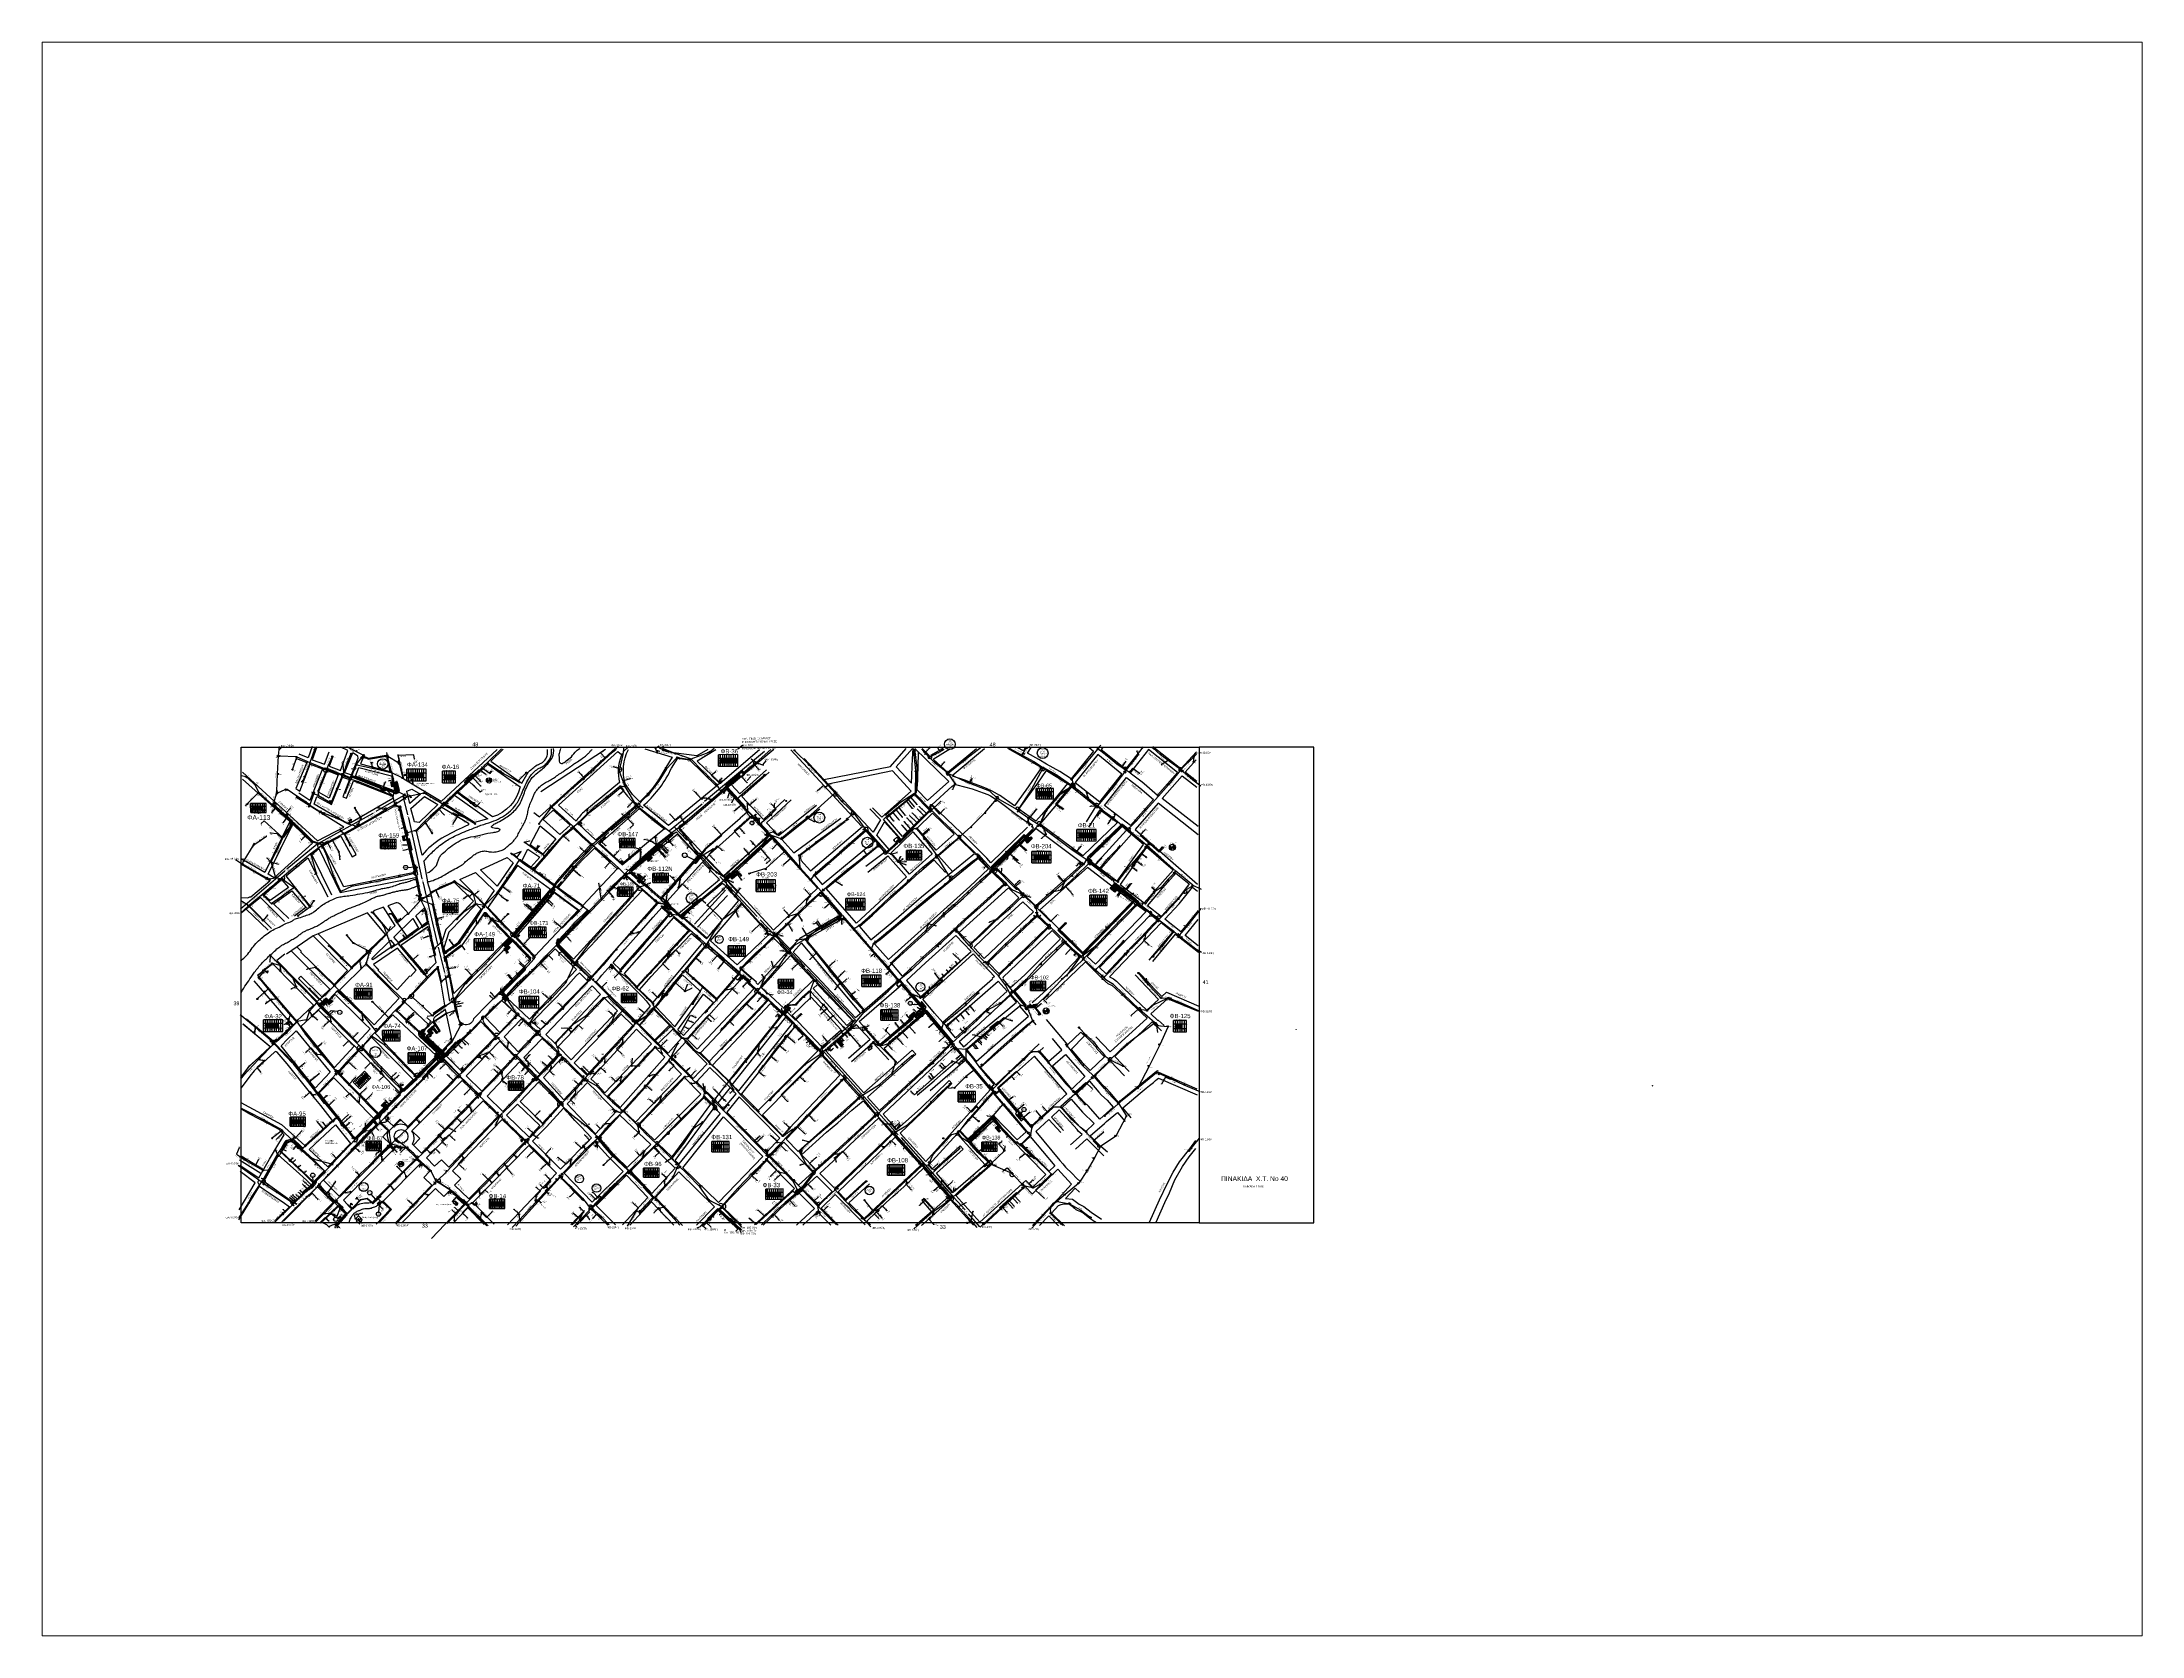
# Paper-space layout 'Layout1' of a CAD drawing. Header units: millimetres. Extents: x 26 to 231, y 20 to 176.
# The model-space entities are those that its viewports show. They can reach past a viewport. Long polylines and large blocks are cut down to what shows.
import ezdxf
from ezdxf import colors
from ezdxf.entities.mleader import LeaderData, LeaderLine
from ezdxf.enums import TextEntityAlignment as Align
from ezdxf.math import Vec2, Vec3

# ---------------------------------------------------------------- set-up
doc = ezdxf.new("R2010")
doc.units = ezdxf.units.MM
doc.linetypes.add('DASHED', pattern=[19.05, 12.7, -6.35])
for name, color, linetype in [('Link Box 4 Διευθύνσεων', 7, 'Continuous'), ('Pillar OTE', 7, 'Continuous'), ('Άγνωστα', 7, 'Continuous'), ('Ασφαλειοκιβώτια Χ.Τ 6 αναχωρήσεων', 7, 'Continuous'), ('Ασφαλειοκιβώτια Χ.Τ 9 αναχωρήσεων', 7, 'Continuous'), ('Γυμνά εναέρια ΧΤ (1Φ)   2x16AL', 7, 'Continuous'), ('Γυμνά εναέρια ΧΤ (1Φ)   2x16CU', 7, 'Continuous'), ('Γυμνά εναέρια ΧΤ (3Φ)   3x50+35CU', 7, 'Continuous'), ('Γυμνά εναέρια ΧΤ (3Φ)   4x16CU', 7, 'Continuous'), ('Γυμνά εναέρια ΧΤ (3Φ)   4x35CU', 7, 'Continuous'), ('Γυμνά εναέρια ΧΤ (3Φ)   4x50AL', 7, 'Continuous'), ('Γυμνά εναέρια ΧΤ (3Φ)   4x50CU', 7, 'Continuous'), ('Γυμνά εναέρια ΧΤ και ΦΟΠ (3Φ)   4x50+16AL', 7, 'Continuous'), ('Εναέρια παροχή ΧΤ 4x16', 7, 'SYN_LINE'), ('Επίτονοι', 7, 'Continuous'), ('Επιγραφές - Σχήματα', 7, 'Continuous'), ('Κάμερα', 7, 'Continuous'), ('Καλώδια ΧΤ    2Χ6 CU', 7, 'SYN_LINE'), ('Καλώδια ΧΤ   3x150+50AL XLPE', 7, 'DASHED'), ('Καλώδια ΧΤ   3x150+50CU', 7, 'DASHED'), ('Καλώδια ΧΤ   3x150+70 XLPE', 7, 'DASHED'), ('Καλώδια ΧΤ   3x150+70AL', 7, 'DASHED'), ('Καλώδια ΧΤ   3x150+70AL @ 1', 7, 'DASHED'), ('Καλώδια ΧΤ   3x150AL+50CU', 7, 'DASHED'), ('Καλώδια ΧΤ   3x150AL+50XLPE', 7, 'DASHED'), ('Καλώδια ΧΤ   3x95+35 CU', 7, 'DASHED'), ('Καλώδια ΧΤ   3x95+35 XLPE', 7, 'DASHED'), ('Καλώδια ΧΤ   3x95+50 AL XLPE', 7, 'DASHED'), ('Καλώδια ΧΤ   3x95+50CU', 7, 'DASHED'), ('Καλώδια ΧΤ   4x25CU', 7, 'DASHED'), ('Καλώδια ΧΤ   4x50AL', 7, 'DASHED'), ('Καλώδια ΧΤ   4x50CU', 7, 'DASHED'), ('Καλώδια ΧΤ   4x6CU', 7, 'DASHED'), ('Μηχανική τομή', 7, 'Continuous'), ('Στύλος Ξύλινος', 7, 'Continuous'), ('Στύλος Ξύλινος @ 1', 7, 'Continuous'), ('Στύλος ΦΜ', 7, 'Continuous'), ('Στύλος ΦΜ @ 1', 7, 'Continuous'), ('Συνδέσεις', 7, 'Continuous'), ('Συνεστραμμένα ΧΤ   3x70+54.6+25 AL', 7, 'SYN_LINE'), ('Συνεστραμμένα ΧΤ   4x120+25 AL', 7, 'SYN_LINE'), ('Τομή', 7, 'Continuous'), ('Υποσταθμοί', 7, 'Continuous'), ('Υποσταθμός εναέριος 2 στύλων', 7, 'Continuous'), ('Υποσταθμός πόλεως', 7, 'Continuous'), ('Υπόβαθρο ΔΕΗ', 7, 'Continuous'), ('Υπόγεια Καλώδια Δικτύου ΧΤ   .075', 7, 'DASHED'), ('Υπόγεια Καλώδια Δικτύου ΧΤ   .15', 7, 'DASHED'), ('Υπόγεια καλώδια Δικτύου ΧΤ και Παρ. ΧΤ X-95  (3X95AL +35CU  XLPE)', 7, 'DASHED'), ('Υπόγεια καλώδια Παροχών ΧΤ   4x16AL', 7, 'DASHED'), ('Υπόγεια καλώδια Παροχών ΧΤ   4x16CU', 7, 'DASHED'), ('Υπόγεια καλώδια Παροχών ΧΤ   4x25', 7, 'DASHED'), ('Υπόγεια καλώδια Παροχών ΧΤ   4x50AL', 7, 'DASHED'), ('Υπόγεια καλώδια Παροχών ΧΤ   4x6', 7, 'DASHED')]:
    doc.layers.add(name, color=color, linetype=linetype)
doc.styles.add('ar', font='arial.ttf')
doc.styles.add('arial', font='arial.ttf')
doc.styles.get("Standard").update_dxf_attribs({"font": 'arial.ttf'})
doc.linetypes.add('SYN_LINE', pattern='A,0.5,-0.0001,["/\\/\\/\\/",Standard,S=0.1,R=0,X=0,Y=-0.05],-0.25', length=0.7501)
doc.dimstyles.new('ISO-25', dxfattribs={"dimtxt": 2.5, "dimasz": 2.5, "dimexe": 1.25, "dimexo": 0.625, "dimtad": 1, "dimtxsty": 'Standard', "dimcen": 2.5, "dimadec": 0, "dimazin": 0, "dimtfac": 1, "dimtmove": 0, "dimatfit": 3, "dimfxl": 1, "dimarcsym": 0})

# ---------------------------------------------------------------- blocks, each defined once
blk = doc.blocks.new('ΥΠΑΡΧΩΝ ΤΣΙΜΕΝΤΕΝΙΟΣ ΣΤΥΛΟΣ')
at = {"layer": 'Στύλος ΦΜ'}
blk.add_hatch(color=7, dxfattribs=at).paths.add_polyline_path([(-1.3, -2.3, 0.574793), (2.6, 0, 0.268822), (1.3, 2.3)])
at = {"layer": 'Στύλος ΦΜ', "color": 7}
blk.add_line((-1.3, -2.3), (1.3, 2.3), dxfattribs=at)
blk.add_circle((0, 0), 2.62, dxfattribs=at)
at = {"layer": 'Στύλος ΦΜ', "flags": 4}
for tag, p in [('ΤΥΠΟΣ', (-4.9, 3)), ('ΑΡΙΘΜΟΣ', (-4.7, 8.1))]:
    blk.add_attdef(tag, p, '', height=4, dxfattribs=at)
blk = doc.blocks.new('ΥΠΑΡΧΩΝ ΞΥΛΙΝΟΣ ΣΤΥΛΟΣ')
at = {"layer": 'Στύλος Ξύλινος'}
h = blk.add_hatch(color=7, dxfattribs=at)
h.paths.add_polyline_path([(-2.6, 0, 0.270008), (-1.3, -2.3), (1.3, 2.3, 0.576266)])
h.paths.add_polyline_path([(-1.3, -2.3, 0.574793), (2.6, 0, 0.268822), (1.3, 2.3)])
at = {"layer": 'Στύλος Ξύλινος', "color": 7}
blk.add_line((-1.3, -2.3), (1.3, 2.3), dxfattribs=at)
blk.add_circle((0, 0), 2.62, dxfattribs=at)
at = {"layer": 'Στύλος Ξύλινος', "flags": 4}
for tag, p in [('ΑΡΙΘΜΟΣ', (-4.9, 8.6)), ('ΤΥΠΟΣ', (-4.8, 3.4))]:
    blk.add_attdef(tag, p, '', height=4, dxfattribs=at)
blk = doc.blocks.new('ΥΠΟΣΤΑΘΜΟΣ ΠΟΛΕΩΣ')
at = {"layer": 'Υποσταθμός πόλεως', "linetype": 'Continuous', "ltscale": 40}
blk.add_lwpolyline([(-8.6, 2.8), (8.6, 2.8), (8.6, -2.8), (-8.6, -2.8)], close=True, dxfattribs=at)
for points in [[(-5.8, 0), (-8.6, 2.8)], [(5.8, 0), (8.6, 2.8)], [(-8.6, -2.8), (-5.8, 0)], [(-5.8, 0), (5.8, 0)], [(8.6, -2.8), (5.8, 0)]]:
    blk.add_lwpolyline(points, dxfattribs=at)
at = {"layer": 'Υποσταθμός πόλεως', "linetype": 'SYN_LINE', "ltscale": 40, "flags": 1}
for tag, p in [('ΜΕΤΑΣΧΗΜΑΤΙΣΜΟΣ', (10.6, 2.4)), ('ΙΣΧΥΣ', (10.6, -0.4)), ('ΑΡΙΘΜΟΣ', (10.7, -3.1))]:
    blk.add_attdef(tag, p, '', height=1.8, dxfattribs=at)
blk = doc.blocks.new('LINK BOX 4 ΑΝΑΧΩΡΗΣΕΩΝ')
at = {"layer": 'Link Box 4 Διευθύνσεων', "ltscale": 40}
blk.add_hatch(color=256, dxfattribs=at).paths.add_polyline_path([(-3.5, 0), (-3.5, -4.7), (3.5, -4.7), (3.5, 0)])
for p, q in [((-3.5, 0), (-5.3, 0)), ((5.3, 0), (3.5, 0)), ((-3.5, -4.7), (-5.3, -4.7)), ((5.3, -4.7), (3.5, -4.7))]:
    blk.add_line(p, q, dxfattribs=at)
blk.add_lwpolyline([(-3.5, -4.7), (-3.5, 0), (3.5, 0), (3.5, -4.7)], close=True, dxfattribs=at)
blk = doc.blocks.new('ΜΗΧΑΝΙΚΗ ΤΟΜΗ')
at = {"layer": 'Μηχανική τομή', "ltscale": 40}
for p, q in [((-1.9, 0.8), (1.9, 0.8)), ((1.9, 0), (-1.9, 0))]:
    blk.add_line(p, q, dxfattribs=at)
blk = doc.blocks.new('ΥΠΟΣΤΑΘΜΟΣ ΕΝΑΕΡΙΟΣ ΕΠΙ 2 ΣΤΥΛΩΝ')
at = {"layer": 'Υποσταθμός εναέριος 2 στύλων', "linetype": 'Continuous'}
for points in [[(-12, -2.1, 0.574793), (-8.5, -0.1, 0.268822), (-9.6, 2)], [(9.7, -2.1, 0.574793), (13.2, -0.1, 0.268822), (12, 1.9)]]:
    blk.add_hatch(color=256, dxfattribs=at).paths.add_polyline_path(points)
for p, q in [((-12, -2.1), (-9.6, 2)), ((9.7, -2.1), (12, 1.9))]:
    blk.add_line(p, q, dxfattribs=at)
for centre in [(-10.8, -0.1), (10.8, -0.1)]:
    blk.add_circle(centre, 2.36, dxfattribs=at)
at = {"layer": 'Υποσταθμός πόλεως', "linetype": 'Continuous', "ltscale": 40}
blk.add_lwpolyline([(-8.6, 2.8), (8.6, 2.8), (8.6, -2.8), (-8.6, -2.8)], close=True, dxfattribs=at)
for points in [[(-5.8, 0), (-8.6, 2.8)], [(-8.6, -2.8), (-5.8, 0)], [(-5.8, 0), (5.8, 0)], [(5.8, 0), (8.6, 2.8)], [(8.6, -2.8), (5.8, 0)]]:
    blk.add_lwpolyline(points, dxfattribs=at)
at = {"layer": 'Υποσταθμός εναέριος 2 στύλων', "ltscale": 40, "flags": 1}
for tag, p in [('ΜΕΤΑΣΧΗΜΑΤΙΣΜΟΣ', (14.1, 2.5)), ('ΙΣΧΥΣ', (14.1, -0.3)), ('ΑΡΙΘΜΟΣ', (14.2, -3))]:
    blk.add_attdef(tag, p, '', height=1.8, dxfattribs=at)
blk = doc.blocks.new('ΤΟΜΗ')
at = {"layer": 'Τομή', "ltscale": 40}
for p, q in [((-5.7, 0), (5.7, 0)), ((5.7, -2.3), (-5.7, -2.3))]:
    blk.add_line(p, q, dxfattribs=at)
blk = doc.blocks.new('ΑΣΦΑΛΕΙΟΚΙΒΩΤΙΟ ΥΠΟΣΤΑΘΜΟΥ 9 ΑΝΑΧΩΡΗΣΕΩΝ')
at = {"layer": 'Ασφαλειοκιβώτια Χ.Τ 9 αναχωρήσεων', "ltscale": 40}
for p, q in [((-23.8, 40.4), (24, 40.4)), ((-23.8, 31.4), (24, 31.4)), ((-23.8, 22.4), (24, 22.4)), ((-23.8, 13.4), (24, 13.4)), ((-23.8, 4.4), (24, 4.4)), ((-9.7, 40.4), (-9.7, -40.6)), ((9.9, 40.4), (9.9, -40.6)), ((-23.8, -4.6), (24, -4.6)), ((-23.8, -13.6), (24, -13.6)), ((-23.8, -22.6), (24, -22.6)), ((-23.8, -31.6), (24, -31.6))]:
    blk.add_line(p, q, dxfattribs=at)
at = {"layer": 'Ασφαλειοκιβώτια Χ.Τ 9 αναχωρήσεων'}
blk.add_lwpolyline([(-23.8, -40.6), (24, -40.6), (24, 40.4), (-23.8, 40.4)], close=True, dxfattribs=at)
for s, p in [('1', (-18.3, 37.6)), ('2', (-18.3, 29)), ('3', (-18.3, 19.9)), ('4', (-18.3, 10.9)), ('5', (-18.3, 1.9)), ('6', (-18.3, -7.2)), ('7', (-18.3, -15.5)), ('8', (-18.3, -25.2)), ('9', (-18.3, -33.9))]:
    blk.add_text(s, height=3.6, rotation=270, dxfattribs=at).set_placement(p)
at = {"layer": 'Ασφαλειοκιβώτια Χ.Τ 9 αναχωρήσεων', "ltscale": 40}
for tag, height, p in [('ΟΝΟΜΑ', 5, (-0.2, 44.3)), ('ΚΕΙΜΕΝΟ 1', 2, (17.1, 35.6)), ('ΚΕΙΜΕΝΟ 2', 2, (17.1, 26.9)), ('ΚΕΙΜΕΝΟ 3', 2, (17.1, 17.7)), ('ΚΕΙΜΕΝΟ 4', 2, (17.1, 8.7)), ('ΚΕΙΜΕΝΟ 5', 2, (17.1, -0.1)), ('ΣΧ', 2, (-0.1, -42.6)), ('ΚΕΙΜΕΝΟ 6', 2, (17.1, -9.1)), ('ΚΕΙΜΕΝΟ 7', 2, (17.1, -18.1)), ('ΚΕΙΜΕΝΟ 8', 2, (17.1, -26.9)), ('ΚΕΙΜΕΝΟ 9', 2, (17.1, -36))]:
    blk.add_attdef(tag, text='', height=height, dxfattribs=at).set_placement(p, align=Align.MIDDLE_CENTER)
blk = doc.blocks.new('ΑΣΦΑΛΕΙΟΚΙΒΩΤΙΟ ΥΠΟΣΤΑΘΜΟΥ 6 ΑΝΑΧΩΡΗΣΕΩΝ')
at = {"layer": 'Ασφαλειοκιβώτια Χ.Τ 6 αναχωρήσεων', "ltscale": 40}
for p, q in [((-23.9, 27), (23.9, 27)), ((-23.9, 18), (23.9, 18)), ((-23.9, 9), (23.9, 9)), ((-23.9, 0), (23.9, 0)), ((-9.8, 27), (-9.8, -27)), ((9.8, 27), (9.8, -27)), ((-23.9, -9), (23.9, -9)), ((-23.9, -18), (23.9, -18))]:
    blk.add_line(p, q, dxfattribs=at)
at = {"layer": 'Ασφαλειοκιβώτια Χ.Τ 6 αναχωρήσεων'}
blk.add_lwpolyline([(-23.9, -27), (23.9, -27), (23.9, 27), (-23.9, 27)], close=True, dxfattribs=at)
for s, p in [('1', (-18.6, 24)), ('2', (-18.6, 15.5)), ('3', (-18.6, 6.4)), ('4', (-18.6, -2.6)), ('5', (-18.6, -11.6)), ('6', (-18.6, -20.8))]:
    blk.add_text(s, height=3.6, rotation=270, dxfattribs=at).set_placement(p)
at = {"layer": 'Ασφαλειοκιβώτια Χ.Τ 6 αναχωρήσεων', "ltscale": 40}
for tag, height, p in [('ΟΝΟΜΑ', 5, (-0.3, 31.7)), ('ΚΕΙΜΕΝΟ 1', 2, (17, 22.4)), ('ΚΕΙΜΕΝΟ 2', 2, (17, 13.7)), ('ΚΕΙΜΕΝΟ 3', 2, (17, 4.3)), ('ΣΧ', 2, (-0.2, -29.2)), ('ΚΕΙΜΕΝΟ 4', 2, (17, -4.7)), ('ΚΕΙΜΕΝΟ 5', 2, (17, -13.5)), ('ΚΕΙΜΕΝΟ 6', 2, (17, -22.4))]:
    blk.add_attdef(tag, text='', height=height, dxfattribs=at).set_placement(p, align=Align.MIDDLE_CENTER)
blk = doc.blocks.new('ΕΠΙΤΟΝΟΣ')
at = {"layer": 'Επίτονοι', "lineweight": 40, "ltscale": 40}
blk.add_hatch(color=256, dxfattribs=at).paths.add_polyline_path([(-1.1, 6.5), (0, 9.1), (1.1, 6.5)])
for p, q in [((-1.1, 6.5), (0, 9.1)), ((1.1, 6.5), (-1.1, 6.5)), ((-1.1, 6.5), (0, 6.5)), ((0, 9.1), (1.1, 6.5)), ((0, 6.5), (0, 0))]:
    blk.add_line(p, q, dxfattribs=at)
blk = doc.blocks.new('A$C662A06D7')
at = {"layer": 'Υποσταθμός εναέριος 2 στύλων', "xscale": 0.5, "yscale": 0.5, "zscale": 0.5}
blk.add_blockref('ΥΠΟΣΤΑΘΜΟΣ ΕΝΑΕΡΙΟΣ ΕΠΙ 2 ΣΤΥΛΩΝ', (6.6, 1.4), dxfattribs=at)
blk = doc.blocks.new('ΠΡΟΒΛΕΠΟΜΕΝΟΣ ΞΥΛΙΝΟΣ ΣΤΥΛΟΣ')
at = {"layer": 'Στύλος Ξύλινος', "color": 7}
blk.add_circle((0, 0), 2.62, dxfattribs=at)
at = {"layer": 'Στύλος Ξύλινος', "flags": 4}
for tag, p in [('ΤΥΠΟΣ', (-6.8, 2.2)), ('ΑΡΙΘΜΟΣ', (-6.5, 7))]:
    blk.add_attdef(tag, p, '', height=4, dxfattribs=at)
blk = doc.blocks.new('_ΣΥΝΔΕΣΗ')
at = {"layer": 'Συνδέσεις', "linetype": 'SYN_LINE', "ltscale": 40}
blk.add_hatch(color=256, dxfattribs=at).paths.add_polyline_path([(0.5, 0, 1), (-0.5, 0, 1)])
at = {"layer": 'Συνδέσεις'}
blk.add_circle((0, 0), 0.5, dxfattribs=at)
blk = doc.blocks.new('A$C058A1D29')
at = {"layer": 'Επίτονοι', "xscale": 0.4499999999998181, "yscale": 0.4499999999998181, "zscale": 0.4499999999998181}
blk.add_blockref('ΕΠΙΤΟΝΟΣ', (0.5, 0), dxfattribs=at)
blk = doc.blocks.new('A$C53537E35')
at = {"layer": 'Επίτονοι', "xscale": 0.4499999999998181, "yscale": 0.4499999999998181, "zscale": 0.4499999999998181}
blk.add_blockref('ΕΠΙΤΟΝΟΣ', (0.5, 0), dxfattribs=at)
blk = doc.blocks.new('υποσταθμος σε κλειστο χωρο')
at = {"layer": 'Υποσταθμοί', "ltscale": 40}
blk.add_hatch(color=256, dxfattribs=at).paths.add_polyline_path([(-10, -3), (10, -3), (10, 3)])
blk.add_lwpolyline([(-10, -3), (-10, 3), (10, 3), (10, -3)], close=True, dxfattribs=at)
blk.add_lwpolyline([(-10, -3), (10, 3)], dxfattribs=at)
blk = doc.blocks.new('ΥΠΑΡΧΩΝ ΥΠΟΣΤΑΘΜΟΣ ΣΕ ΚΛΕΙΣΤΟ ΧΩΡΟ')
at = {"layer": 'Υποσταθμοί'}
blk.add_blockref('υποσταθμος σε κλειστο χωρο', (0, 0), dxfattribs=at)
at = {"layer": 'Υποσταθμοί', "linetype": 'SYN_LINE', "ltscale": 40, "flags": 1}
for tag, p in [('ΜΕΤΑΣΧΗΜΑΤΙΣΜΟΣ', (11, 2)), ('ΙΣΧΥΣ', (11, -1)), ('ΑΡΙΘΜΟΣ', (11, -4))]:
    blk.add_attdef(tag, p, '', height=2, dxfattribs=at)
blk = doc.blocks.new('A$C3EF033BC')
at = {"layer": 'Επίτονοι', "xscale": 0.4499999999998181, "yscale": 0.4499999999998181, "zscale": 0.4499999999998181}
blk.add_blockref('ΕΠΙΤΟΝΟΣ', (0.5, 0), dxfattribs=at)
blk = doc.blocks.new('TSONTA XT1')
at = {"ltscale": 40}
h = blk.add_hatch(color=256, dxfattribs=at)
h.dxf.hatch_style = 1
h.paths.add_polyline_path([(596, 2487.7), (597.1, 2488.8), (596, 2489.9), (594.9, 2488.8)])
blk.add_lwpolyline([(594.9, 2488.8), (596, 2489.9), (597.1, 2488.8), (596, 2487.7)], close=True, dxfattribs=at)
blk = doc.blocks.new('PILLAR ΟΤΕ')
at = {"layer": 'Pillar OTE', "ltscale": 40}
blk.add_lwpolyline([(-3.3, 2), (3.4, 2), (3.4, -2), (-3.3, -2)], close=True, dxfattribs=at)
at = {"layer": 'Pillar OTE', "insert": (-1.8, 0.7), "char_height": 1.357, "width": 109.961, "attachment_point": 1}
blk.add_mtext('{\\fArial|b1|i0|c161|p34;OTE}', dxfattribs=at)
blk = doc.blocks.new('ΥΠΟΣΤΑΘΜΟΣ ΠΟΛΕΩΣ 9 ΑΝΑΧΩΡΗΣΕΩΝ')
at = {"layer": 'Υποσταθμός πόλεως', "ltscale": 40}
for p, q in [((-9.6, -2.8), (-9.6, -4)), ((-7.1, -2.8), (-7.1, -4)), ((-4.8, -2.8), (-4.8, -4)), ((-2.4, -2.8), (-2.4, -4)), ((0.1, -2.8), (0.1, -4)), ((2.5, -2.8), (2.5, -4)), ((5, -2.8), (5, -4)), ((7.5, -2.8), (7.5, -4)), ((9.6, -2.8), (9.6, -4))]:
    blk.add_line(p, q, dxfattribs=at)
blk.add_lwpolyline([(-10, 2.8), (10, 2.8), (10, -2.8), (-10, -2.8)], close=True, dxfattribs=at)
for points in [[(-7.2, 0), (-10, 2.8)], [(-10, -2.8), (-7.2, 0)], [(-7.2, 0), (7.2, 0)], [(7.2, 0), (10, 2.8)], [(10, -2.8), (7.2, 0)]]:
    blk.add_lwpolyline(points, dxfattribs=at)
at = {"layer": 'Υποσταθμός πόλεως', "linetype": 'SYN_LINE', "ltscale": 40, "flags": 1}
for tag, p in [('ΜΕΤΑΣΧΗΜΑΤΙΣΜΟΣ', (10.8, 1.7)), ('ΙΣΧΥΣ', (10.8, -1.1)), ('ΑΡΙΘΜΟΣ', (10.9, -3.8))]:
    blk.add_attdef(tag, p, '', height=1.8, dxfattribs=at)
blk = doc.blocks.new('τομή_')
at = {"layer": 'Επιγραφές - Σχήματα'}
for p, q in [((-1.3, -0.2), (0.1, 0.7)), ((-1.1, -0.5), (0.3, 0.5)), ((-0.7, 0.6), (-0.3, -0.4))]:
    blk.add_line(p, q, dxfattribs=at)

msp = doc.modelspace()

# ---------------------------------------------------------------- hatches: boundary and pattern name
at = {"layer": 'Pillar OTE', "ltscale": 40}
h = msp.add_hatch(color=256, dxfattribs=at)
h.dxf.hatch_style = 1
h.paths.add_polyline_path([(1038.4, 960.1), (1038.6, 960.5), (1038.2, 960.4)])
h = msp.add_hatch(color=256, dxfattribs=at)
h.dxf.hatch_style = 1
h.paths.add_polyline_path([(1043.7, 946.3), (1044.1, 946.1), (1043.9, 946.5)])
at = {"layer": 'Ασφαλειοκιβώτια Χ.Τ 9 αναχωρήσεων', "ltscale": 40}
for color, points in [(173, [(1040.8, 1012.5), (1040.8, 1002.7), (1045.3, 1002.7), (1045.3, 1012.6)]), (85, [(1045.3, 1012.6), (1045.3, 1002.7), (1049.8, 1002.7), (1049.8, 1012.6)]), (151, [(1049.8, 1012.6), (1049.8, 1002.7), (1054.3, 1002.8), (1054.3, 1012.6)]), (1, [(1054.3, 1012.6), (1054.3, 1002.8), (1058.8, 1002.8), (1058.8, 1012.6)]), (2, [(1058.8, 1012.6), (1058.8, 1002.8), (1063.3, 1002.8), (1063.3, 1012.6)]), (30, [(1063.3, 1012.6), (1063.3, 1002.8), (1067.8, 1002.8), (1067.8, 1012.6)]), (27, [(1067.8, 1012.6), (1067.8, 1002.8), (1072.3, 1002.8), (1072.3, 1012.6)]), (6, [(1072.3, 1012.6), (1072.3, 1002.8), (1076.8, 1002.8), (1076.8, 1012.7)]), (6, [(393.7, 981.9), (389.2, 981.9), (389.2, 972.1), (393.7, 972.1)]), (2, [(398.2, 981.9), (393.7, 981.9), (393.7, 972.1), (398.2, 972.1)]), (151, [(402.7, 981.9), (398.2, 981.9), (398.2, 972.1), (402.7, 972.1)]), (85, [(407.2, 981.9), (402.7, 981.9), (402.7, 972.1), (407.2, 972.1)]), (62, [(411.7, 981.9), (407.2, 981.9), (407.2, 972.1), (411.7, 972.1)]), (30, [(416.2, 981.9), (411.7, 981.9), (411.7, 972.1), (416.2, 972.1)]), (1, [(420.7, 981.9), (416.2, 981.9), (416.2, 972.1), (420.7, 972.1)]), (2, [(464.3, 977.8), (464.3, 968), (468.8, 968), (468.8, 977.8)]), (85, [(468.8, 977.8), (468.8, 968), (473.3, 968), (473.3, 977.8)]), (1, [(473.3, 977.8), (473.3, 968), (477.8, 968), (477.8, 977.8)]), (151, [(477.8, 977.8), (477.8, 968), (482.3, 968), (482.3, 977.8)]), (6, [(482.3, 977.8), (482.3, 968), (486.8, 968), (486.8, 977.8)]), (2, [(1704.5, 942.5), (1704.6, 933.7), (1708.6, 933.7), (1708.6, 942.5)]), (173, [(1708.6, 942.5), (1708.6, 933.7), (1712.7, 933.7), (1712.6, 942.5)]), (1, [(1712.6, 942.5), (1712.7, 933.7), (1716.7, 933.7), (1716.7, 942.6)]), (151, [(1716.7, 942.6), (1716.7, 933.7), (1720.8, 933.7), (1720.7, 942.6)]), (85, [(1720.7, 942.6), (1720.8, 933.7), (1724.8, 933.7), (1724.8, 942.6)]), (30, [(1724.8, 942.6), (1724.8, 933.7), (1728.9, 933.7), (1728.8, 942.6)]), (62, [(1728.8, 942.6), (1728.9, 933.7), (1732.9, 933.8), (1732.9, 942.6)]), (173, [(65.5, 912), (61.9, 912), (62, 904.2), (65.6, 904.2)]), (27, [(69.1, 912.1), (65.5, 912), (65.6, 904.2), (69.2, 904.2)]), (133, [(72.7, 912.1), (69.1, 912.1), (69.2, 904.2), (72.8, 904.2)]), (1, [(76.3, 912.1), (72.7, 912.1), (72.8, 904.2), (76.4, 904.2)]), (2, [(79.9, 912.1), (76.3, 912.1), (76.4, 904.2), (80, 904.3)]), (30, [(83.5, 912.1), (79.9, 912.1), (80, 904.3), (83.6, 904.3)]), (2, [(833.5, 838.6), (833.6, 830.8), (837.2, 830.8), (837.1, 838.6)]), (62, [(837.1, 838.6), (837.2, 830.8), (840.8, 830.8), (840.7, 838.6)]), (27, [(840.7, 838.6), (840.8, 830.8), (844.4, 830.8), (844.3, 838.7)]), (30, [(844.3, 838.7), (844.4, 830.8), (848, 830.8), (847.9, 838.7)]), (151, [(847.9, 838.7), (848, 830.8), (851.6, 830.8), (851.5, 838.7)]), (1, [(851.5, 838.7), (851.6, 830.8), (855.2, 830.9), (855.1, 838.7)]), (85, [(855.1, 838.7), (855.2, 830.9), (858.8, 830.9), (858.7, 838.7)]), (133, [(858.7, 838.7), (858.8, 830.9), (862.4, 830.9), (862.3, 838.8)]), (133, [(1790.4, 856.1), (1790.4, 846.2), (1794.9, 846.3), (1794.9, 856.1)]), (6, [(1794.9, 856.1), (1794.9, 846.3), (1799.4, 846.3), (1799.4, 856.1)]), (27, [(1799.4, 856.1), (1799.4, 846.3), (1803.9, 846.3), (1803.9, 856.1)]), (151, [(1803.9, 856.1), (1803.9, 846.3), (1808.4, 846.3), (1808.4, 856.1)]), (2, [(1808.4, 856.1), (1808.4, 846.3), (1812.9, 846.3), (1812.9, 856.1)]), (5, [(1812.9, 856.1), (1812.9, 846.3), (1817.4, 846.3), (1817.4, 856.2)]), (1, [(1817.4, 856.2), (1817.4, 846.3), (1821.9, 846.3), (1821.9, 856.2)]), (5, [(1433.1, 813.4), (1433.2, 805.6), (1436.8, 805.6), (1436.7, 813.5)]), (27, [(1436.7, 813.5), (1436.8, 805.6), (1440.4, 805.6), (1440.3, 813.5)]), (6, [(1440.3, 813.5), (1440.4, 805.6), (1444, 805.6), (1443.9, 813.5)]), (85, [(1443.9, 813.5), (1444, 805.6), (1447.6, 805.6), (1447.5, 813.5)]), (133, [(1447.5, 813.5), (1447.6, 805.6), (1451.2, 805.6), (1451.1, 813.5)]), (2, [(1451.1, 813.5), (1451.2, 805.6), (1454.8, 805.6), (1454.7, 813.5)]), (133, [(903, 766), (903.1, 758.1), (906.7, 758.2), (906.6, 766)]), (62, [(906.6, 766), (906.7, 758.2), (910.3, 758.2), (910.2, 766)]), (30, [(910.2, 766), (910.3, 758.2), (913.9, 758.2), (913.8, 766.1)]), (1, [(913.8, 766.1), (913.9, 758.2), (917.5, 758.2), (917.4, 766.1)]), (2, [(917.4, 766.1), (917.5, 758.2), (921.1, 758.3), (921, 766.1)]), (173, [(921, 766.1), (921.1, 758.3), (924.7, 758.3), (924.6, 766.2)]), (27, [(924.6, 766.2), (924.7, 758.3), (928.3, 758.3), (928.2, 766.2)]), (6, [(928.2, 766.2), (928.3, 758.3), (931.9, 758.4), (931.8, 766.2)]), (133, [(1119.7, 750.7), (1119.7, 740.9), (1124.2, 740.9), (1124.2, 750.7)]), (6, [(1124.2, 750.7), (1124.2, 740.9), (1128.7, 740.9), (1128.7, 750.8)]), (151, [(1128.7, 750.8), (1128.7, 740.9), (1133.2, 740.9), (1133.2, 750.8)]), (27, [(1133.2, 750.8), (1133.2, 740.9), (1137.7, 741), (1137.7, 750.8)]), (30, [(1137.7, 750.8), (1137.7, 741), (1142.2, 741), (1142.2, 750.8)]), (5, [(1142.2, 750.8), (1142.2, 741), (1146.7, 741), (1146.7, 750.8)]), (1, [(1146.7, 750.8), (1146.7, 741), (1151.2, 741), (1151.2, 750.8)]), (2, [(463.8, 703.3), (463.8, 695.4), (467.4, 695.4), (467.4, 703.3)]), (85, [(467.4, 703.3), (467.4, 695.4), (471, 695.4), (471, 703.3)]), (5, [(471, 703.3), (471, 695.4), (474.6, 695.4), (474.6, 703.3)]), (6, [(474.6, 703.3), (474.6, 695.4), (478.2, 695.4), (478.2, 703.3)]), (27, [(478.2, 703.3), (478.2, 695.4), (481.8, 695.4), (481.8, 703.3)]), (1, [(481.8, 703.3), (481.8, 695.4), (485.4, 695.4), (485.4, 703.3)]), (27, [(631.8, 732.4), (631.9, 723.5), (635.9, 723.5), (635.9, 732.4)]), (151, [(635.9, 732.4), (635.9, 723.5), (640, 723.5), (639.9, 732.4)]), (6, [(639.9, 732.4), (640, 723.5), (644, 723.6), (644, 732.4)]), (1, [(644, 732.4), (644, 723.6), (648.1, 723.6), (648, 732.4)]), (133, [(648, 732.4), (648.1, 723.6), (652.1, 723.6), (652.1, 732.4)]), (2, [(652.1, 732.4), (652.1, 723.6), (656.2, 723.6), (656.1, 732.4)]), (30, [(656.1, 732.4), (656.2, 723.6), (660.2, 723.6), (660.2, 732.5)]), (173, [(660.2, 732.5), (660.2, 723.6), (664.3, 723.6), (664.2, 732.5)]), (2, [(829.4, 737.2), (829.3, 729.3), (832.9, 729.3), (833, 737.1)]), (6, [(833, 737.1), (832.9, 729.3), (836.5, 729.3), (836.6, 737.1)]), (30, [(836.6, 737.1), (836.5, 729.3), (840.1, 729.2), (840.2, 737.1)]), (5, [(840.2, 737.1), (840.1, 729.2), (843.7, 729.2), (843.8, 737.1)]), (1, [(843.8, 737.1), (843.7, 729.2), (847.3, 729.2), (847.4, 737)]), (6, [(1307.3, 712), (1307.3, 702.1), (1311.8, 702.1), (1311.8, 712)]), (151, [(1311.8, 712), (1311.8, 702.1), (1316.3, 702.2), (1316.3, 712)]), (1, [(1316.3, 712), (1316.3, 702.2), (1320.8, 702.2), (1320.8, 712)]), (62, [(1320.8, 712), (1320.8, 702.2), (1325.3, 702.2), (1325.3, 712)]), (27, [(1325.3, 712), (1325.3, 702.2), (1329.8, 702.2), (1329.8, 712)]), (133, [(1329.8, 712), (1329.8, 702.2), (1334.3, 702.2), (1334.3, 712)]), (85, [(1334.3, 712), (1334.3, 702.2), (1338.8, 702.2), (1338.8, 712.1)]), (6, [(1817.1, 719.8), (1817.1, 710.9), (1821.1, 710.9), (1821.1, 719.8)]), (151, [(1821.1, 719.8), (1821.1, 710.9), (1825.2, 710.9), (1825.2, 719.8)]), (27, [(1825.2, 719.8), (1825.2, 710.9), (1829.2, 710.9), (1829.2, 719.8)]), (62, [(1829.2, 719.8), (1829.2, 710.9), (1833.3, 711), (1833.3, 719.8)]), (173, [(1833.3, 719.8), (1833.3, 711), (1837.3, 711), (1837.3, 719.8)]), (2, [(1837.3, 719.8), (1837.3, 711), (1841.4, 711), (1841.4, 719.8)]), (133, [(1841.4, 719.8), (1841.4, 711), (1845.4, 711), (1845.4, 719.8)]), (133, [(530.2, 627.8), (530.3, 618), (534.8, 618), (534.7, 627.9)]), (173, [(534.5, 627.7), (534.6, 617.8), (539.1, 617.9), (539, 627.7)]), (85, [(539.3, 627.8), (539.3, 618), (543.8, 618), (543.7, 627.9)]), (5, [(543.7, 627.9), (543.8, 618.1), (548.3, 618.1), (548.2, 628)]), (2, [(548.2, 628), (548.3, 618.1), (552.8, 618.2), (552.7, 628)]), (27, [(552.7, 628), (552.8, 618.1), (557.3, 618.2), (557.2, 628)]), (1, [(557.2, 628), (557.3, 618.1), (561.8, 618.2), (561.7, 628)]), (30, [(561.7, 628.1), (561.8, 618.2), (566.3, 618.3), (566.2, 628.1)]), (151, [(644.1, 652.6), (644.2, 643.7), (648.2, 643.7), (648.2, 652.6)]), (27, [(648.2, 652.6), (648.2, 643.7), (652.3, 643.8), (652.2, 652.6)]), (2, [(652.2, 652.6), (652.3, 643.8), (656.3, 643.8), (656.3, 652.6)]), (173, [(656.3, 652.6), (656.3, 643.8), (660.4, 643.8), (660.3, 652.6)]), (30, [(660.3, 652.6), (660.4, 643.8), (664.4, 643.8), (664.4, 652.6)]), (85, [(664.4, 652.6), (664.4, 643.8), (668.5, 643.8), (668.4, 652.7)]), (1, [(1060.8, 613.7), (1060.9, 604.8), (1064.9, 604.8), (1064.9, 613.7)]), (133, [(1064.9, 613.7), (1064.9, 604.8), (1069, 604.9), (1068.9, 613.7)]), (2, [(1068.9, 613.7), (1069, 604.9), (1073, 604.9), (1073, 613.7)]), (85, [(1073, 613.7), (1073, 604.9), (1077.1, 604.9), (1077, 613.7)]), (62, [(1077, 613.7), (1077.1, 604.9), (1081.1, 604.9), (1081.1, 613.7)]), (30, [(1081.1, 613.7), (1081.1, 604.9), (1085.2, 604.9), (1085.1, 613.7)]), (133, [(1165.2, 544.5), (1165.2, 536.6), (1168.8, 536.6), (1168.8, 544.5)]), (151, [(1168.8, 544.5), (1168.8, 536.6), (1172.4, 536.6), (1172.4, 544.5)]), (30, [(1172.4, 544.5), (1172.4, 536.6), (1176, 536.6), (1176, 544.5)]), (62, [(1176, 544.5), (1176, 536.6), (1179.6, 536.6), (1179.6, 544.5)]), (6, [(1179.6, 544.5), (1179.6, 536.6), (1183.2, 536.6), (1183.2, 544.5)]), (27, [(1183.2, 544.5), (1183.2, 536.6), (1186.8, 536.7), (1186.8, 544.5)]), (173, [(1186.8, 544.5), (1186.8, 536.7), (1190.4, 536.7), (1190.4, 544.5)]), (2, [(1190.4, 544.5), (1190.4, 536.7), (1194, 536.7), (1194, 544.5)]), (85, [(1340.8, 551.6), (1340.8, 541.8), (1345.3, 541.8), (1345.3, 551.6)]), (151, [(1345.3, 551.6), (1345.3, 541.8), (1349.8, 541.8), (1349.8, 551.7)]), (1, [(1349.8, 551.7), (1349.8, 541.8), (1354.3, 541.8), (1354.3, 551.7)]), (27, [(1354.3, 551.7), (1354.3, 541.8), (1358.8, 541.9), (1358.8, 551.7)]), (133, [(1358.8, 551.7), (1358.8, 541.9), (1363.3, 541.9), (1363.3, 551.7)]), (2, [(1363.3, 551.7), (1363.3, 541.9), (1367.8, 541.9), (1367.8, 551.7)]), (5, [(1367.8, 551.7), (1367.8, 541.9), (1372.3, 541.9), (1372.3, 551.7)]), (85, [(1692.3, 540.3), (1692.3, 532.4), (1695.9, 532.4), (1695.9, 540.3)]), (1, [(1695.9, 540.3), (1695.9, 532.4), (1699.5, 532.4), (1699.5, 540.3)]), (2, [(1699.5, 540.3), (1699.5, 532.4), (1703.1, 532.4), (1703.1, 540.3)]), (27, [(1703.1, 540.3), (1703.1, 532.4), (1706.7, 532.5), (1706.7, 540.3)]), (173, [(1706.7, 540.3), (1706.7, 532.5), (1710.3, 532.5), (1710.3, 540.3)]), (30, [(1710.3, 540.3), (1710.3, 532.5), (1713.9, 532.5), (1713.9, 540.3)]), (30, [(279.8, 524.8), (279.7, 515.9), (283.8, 515.9), (283.8, 524.8)]), (1, [(283.8, 524.8), (283.8, 515.9), (287.8, 515.9), (287.9, 524.8)]), (85, [(287.9, 524.8), (287.8, 515.9), (291.9, 515.9), (291.9, 524.8)]), (27, [(291.9, 524.8), (291.9, 515.9), (295.9, 515.9), (296, 524.7)]), (6, [(296, 524.7), (295.9, 515.9), (300, 515.9), (300, 524.7)]), (151, [(300, 524.7), (300, 515.9), (304, 515.9), (304.1, 524.7)]), (62, [(308.1, 524.7), (308.1, 515.9), (312.1, 515.9), (312.2, 524.7)]), (27, [(624.6, 507.3), (624.6, 497.5), (629.1, 497.5), (629.1, 507.3)]), (151, [(629.1, 507.3), (629.1, 497.5), (633.6, 497.5), (633.6, 507.3)]), (6, [(633.6, 507.3), (633.6, 497.5), (638.1, 497.5), (638.1, 507.4)]), (133, [(638.1, 507.4), (638.1, 497.5), (642.6, 497.5), (642.6, 507.4)]), (85, [(642.6, 507.4), (642.6, 497.5), (647.1, 497.6), (647.1, 507.4)]), (5, [(647.1, 507.4), (647.1, 497.6), (651.6, 497.6), (651.6, 507.4)]), (2, [(651.6, 507.4), (651.6, 497.6), (656.1, 497.6), (656.1, 507.4)]), (6, [(837.2, 515.1), (837.3, 507.2), (840.9, 507.3), (840.8, 515.1)]), (2, [(840.8, 515.1), (840.9, 507.3), (844.5, 507.3), (844.4, 515.1)]), (30, [(844.4, 515.1), (844.5, 507.3), (848.1, 507.3), (848, 515.1)]), (151, [(848, 515.1), (848.1, 507.3), (851.7, 507.3), (851.6, 515.2)]), (27, [(851.6, 515.2), (851.7, 507.3), (855.3, 507.3), (855.2, 515.2)]), (133, [(855.2, 515.2), (855.3, 507.3), (858.9, 507.3), (858.8, 515.2)]), (62, [(858.8, 515.2), (858.9, 507.3), (862.5, 507.3), (862.4, 515.2)]), (30, [(89.9, 458.1), (89.9, 448.3), (94.4, 448.3), (94.4, 458.1)]), (85, [(94.4, 458.1), (94.4, 448.3), (98.9, 448.3), (98.9, 458.1)]), (2, [(98.9, 458.1), (98.9, 448.3), (103.4, 448.3), (103.4, 458.1)]), (151, [(103.4, 458.1), (103.4, 448.3), (107.9, 448.3), (107.9, 458.1)]), (1, [(107.9, 458.1), (107.9, 448.3), (112.4, 448.3), (112.4, 458.2)]), (62, [(112.4, 458.2), (112.4, 448.3), (116.9, 448.3), (116.9, 458.2)]), (151, [(1379.7, 480.1), (1379.8, 471.3), (1383.8, 471.3), (1383.8, 480.1)]), (30, [(1383.8, 480.1), (1383.8, 471.3), (1387.9, 471.3), (1387.8, 480.2)]), (173, [(1387.8, 480.2), (1387.9, 471.3), (1391.9, 471.3), (1391.9, 480.2)]), (85, [(1391.9, 480.2), (1391.9, 471.3), (1396, 471.3), (1395.9, 480.2)]), (27, [(1395.9, 480.2), (1396, 471.3), (1400, 471.4), (1400, 480.2)]), (151, [(1992.6, 457), (1992.6, 447.2), (1997.1, 447.2), (1997.1, 457)]), (6, [(1997.1, 457), (1997.1, 447.2), (2001.6, 447.2), (2001.6, 457)]), (2, [(2001.6, 457), (2001.7, 447.2), (2006.2, 447.2), (2006.1, 457)]), (85, [(338.5, 436.5), (338.5, 427.6), (342.6, 427.6), (342.6, 436.5)]), (27, [(342.6, 436.5), (342.6, 427.6), (346.6, 427.7), (346.6, 436.5)]), (133, [(346.6, 436.5), (346.6, 427.7), (350.7, 427.7), (350.7, 436.5)]), (6, [(350.7, 436.5), (350.7, 427.7), (354.7, 427.7), (354.7, 436.5)]), (30, [(354.7, 436.5), (354.7, 427.7), (358.8, 427.7), (358.8, 436.6)]), (151, [(358.8, 436.6), (358.8, 427.7), (362.8, 427.7), (362.8, 436.6)]), (1, [(362.8, 436.6), (362.8, 427.7), (366.9, 427.8), (366.9, 436.6)]), (85, [(297.6, 351.3), (303, 345.6), (305.6, 348.1), (300.1, 353.8)]), (151, [(391.9, 390.1), (391.9, 381.3), (395.9, 381.3), (395.9, 390.1)]), (62, [(395.9, 390.1), (395.9, 381.3), (400, 381.3), (400, 390.1)]), (6, [(400, 390.1), (400, 381.3), (404, 381.3), (404, 390.1)]), (173, [(404, 390.1), (404, 381.3), (408.1, 381.3), (408.1, 390.1)]), (2, [(408.1, 390.1), (408.1, 381.3), (412.1, 381.3), (412.1, 390.1)]), (1, [(412.1, 390.1), (412.1, 381.3), (416.2, 381.3), (416.2, 390.1)]), (85, [(416.2, 390.1), (416.2, 381.3), (420.2, 381.3), (420.2, 390.1)]), (2, [(279.5, 333.7), (285, 328), (287.6, 330.6), (282.1, 336.2)]), (1, [(282.1, 336.2), (287.6, 330.6), (290.1, 333.1), (284.7, 338.7)]), (173, [(284.6, 338.7), (290, 333), (292.6, 335.5), (287.2, 341.2)]), (62, [(287.2, 341.2), (292.7, 335.6), (295.3, 338.1), (289.8, 343.7)]), (27, [(289.8, 343.7), (295.3, 338.1), (297.9, 340.6), (292.4, 346.2)]), (30, [(292.2, 346.1), (297.8, 340.6), (300.3, 343.1), (294.8, 348.7)]), (151, [(295, 348.7), (300.5, 343.1), (303, 345.6), (297.6, 351.3)]), (2, [(601, 331.6), (601, 323.7), (604.6, 323.7), (604.6, 331.6)]), (1, [(604.6, 331.6), (604.6, 323.7), (608.2, 323.8), (608.2, 331.6)]), (151, [(608.2, 331.6), (608.2, 323.8), (611.8, 323.8), (611.8, 331.6)]), (62, [(611.8, 331.6), (611.8, 323.8), (615.4, 323.8), (615.4, 331.6)]), (133, [(615.4, 331.6), (615.4, 323.8), (619, 323.8), (619, 331.7)]), (30, [(619, 331.7), (619, 323.8), (622.6, 323.8), (622.6, 331.7)]), (6, [(622.6, 331.7), (622.6, 323.8), (626.2, 323.8), (626.2, 331.7)]), (1, [(1541.7, 309.2), (1541.7, 300.4), (1545.8, 300.4), (1545.7, 309.3)]), (85, [(1545.7, 309.3), (1545.8, 300.4), (1549.8, 300.4), (1549.8, 309.3)]), (151, [(1549.8, 309.3), (1549.8, 300.4), (1553.9, 300.4), (1553.8, 309.3)]), (2, [(1553.8, 309.3), (1553.9, 300.4), (1557.9, 300.5), (1557.9, 309.3)]), (133, [(1557.9, 309.3), (1557.9, 300.5), (1562, 300.5), (1561.9, 309.3)]), (6, [(1561.9, 309.3), (1562, 300.5), (1566, 300.5), (1566, 309.3)]), (6, [(144.5, 256.7), (144.5, 248.8), (148.1, 248.8), (148.1, 256.7)]), (151, [(148.1, 256.7), (148.1, 248.8), (151.7, 248.8), (151.7, 256.7)]), (2, [(151.7, 256.7), (151.7, 248.8), (155.3, 248.8), (155.3, 256.7)]), (85, [(155.3, 256.7), (155.3, 248.8), (158.9, 248.8), (158.9, 256.7)]), (173, [(158.9, 256.7), (158.9, 248.8), (162.5, 248.8), (162.5, 256.7)]), (27, [(162.5, 256.7), (162.5, 248.8), (166.1, 248.8), (166.1, 256.7)]), (30, [(166.1, 256.7), (166.1, 248.8), (169.7, 248.8), (169.7, 256.7)]), (62, [(303.4, 206), (303.5, 198.1), (307.1, 198.2), (307, 206)]), (27, [(307, 206), (307.1, 198.2), (310.7, 198.2), (310.6, 206)]), (2, [(310.6, 206), (310.7, 198.2), (314.3, 198.2), (314.2, 206)]), (1, [(314.2, 206), (314.3, 198.2), (317.9, 198.2), (317.8, 206)]), (151, [(317.8, 206), (317.9, 198.2), (321.5, 198.2), (321.4, 206)]), (30, [(321.4, 206), (321.5, 198.2), (325.1, 198.2), (325, 206)]), (6, [(328.6, 206), (328.7, 198.2), (332.3, 198.2), (332.2, 206)]), (27, [(1026.5, 204.7), (1026.5, 195.8), (1030.6, 195.8), (1030.5, 204.7)]), (133, [(1030.5, 204.7), (1030.6, 195.8), (1034.6, 195.9), (1034.6, 204.7)]), (30, [(1034.6, 204.7), (1034.6, 195.9), (1038.7, 195.9), (1038.6, 204.7)]), (2, [(1038.6, 204.7), (1038.7, 195.9), (1042.7, 195.9), (1042.7, 204.7)]), (27, [(1590.7, 204), (1590.7, 196.2), (1594.3, 196.2), (1594.3, 204)]), (2, [(1594.3, 204), (1594.3, 196.2), (1597.9, 196.2), (1597.9, 204.1)]), (151, [(1597.9, 204.1), (1597.9, 196.2), (1601.5, 196.2), (1601.5, 204.1)]), (6, [(1601.5, 204.1), (1601.5, 196.2), (1605.1, 196.2), (1605.1, 204.1)]), (85, [(1605.1, 204.1), (1605.1, 196.2), (1608.7, 196.2), (1608.7, 204.1)]), (62, [(1608.7, 204.1), (1608.7, 196.2), (1612.3, 196.2), (1612.3, 204.1)]), (30, [(883.5, 149.8), (883.5, 141.9), (887.1, 141.9), (887.1, 149.8)]), (173, [(887.1, 149.8), (887.1, 141.9), (890.7, 141.9), (890.7, 149.8)]), (2, [(890.7, 149.8), (890.7, 141.9), (894.3, 141.9), (894.3, 149.8)]), (1, [(894.3, 149.8), (894.3, 141.9), (897.9, 142), (897.9, 149.8)]), (151, [(897.9, 149.8), (897.9, 142), (901.5, 142), (901.5, 149.8)]), (133, [(901.5, 149.8), (901.5, 142), (905.1, 142), (905.1, 149.8)]), (6, [(905.1, 149.8), (905.1, 142), (908.7, 142), (908.7, 149.8)]), (30, [(1393.8, 155.9), (1393.9, 147.1), (1397.9, 147.1), (1397.9, 155.9)]), (151, [(1397.9, 155.9), (1397.9, 147.1), (1402, 147.1), (1401.9, 155.9)]), (62, [(1401.9, 155.9), (1402, 147.1), (1406, 147.1), (1406, 155.9)]), (27, [(1406, 155.9), (1406, 147.1), (1410.1, 147.1), (1410, 156)]), (1, [(1410, 156), (1410.1, 147.1), (1414.1, 147.1), (1414.1, 156)]), (6, [(1414.1, 156), (1414.1, 147.1), (1418.2, 147.1), (1418.1, 156)]), (2, [(1418.1, 156), (1418.2, 147.1), (1422.2, 147.1), (1422.2, 156)]), (151, [(1139.4, 105.6), (1139.5, 96.7), (1143.5, 96.7), (1143.5, 105.6)]), (2, [(1143.5, 105.6), (1143.5, 96.7), (1147.6, 96.8), (1147.5, 105.6)]), (1, [(1147.5, 105.6), (1147.6, 96.8), (1151.6, 96.8), (1151.6, 105.6)]), (133, [(1151.6, 105.6), (1151.6, 96.8), (1155.7, 96.8), (1155.6, 105.6)]), (85, [(1155.6, 105.6), (1155.7, 96.8), (1159.7, 96.8), (1159.7, 105.6)]), (5, [(1159.6, 105.7), (1159.6, 96.9), (1163.6, 96.9), (1163.6, 105.7)]), (6, [(1163.8, 105.7), (1163.8, 96.9), (1167.9, 96.9), (1167.9, 105.7)]), (30, [(561.1, 84.7), (561.1, 76.9), (564.7, 76.9), (564.7, 84.8)]), (1, [(564.7, 84.8), (564.7, 76.9), (568.3, 76.9), (568.3, 84.8)]), (2, [(568.3, 84.8), (568.3, 76.9), (571.9, 76.9), (571.9, 84.8)]), (85, [(571.9, 84.8), (571.9, 76.9), (575.5, 76.9), (575.5, 84.8)]), (6, [(575.5, 84.8), (575.5, 76.9), (579.1, 76.9), (579.1, 84.8)]), (62, [(579.1, 84.8), (579.1, 76.9), (582.7, 76.9), (582.7, 84.8)]), (27, [(582.7, 84.8), (582.7, 76.9), (586.3, 77), (586.3, 84.8)]), (151, [(586.3, 84.8), (586.3, 77), (589.9, 77), (589.9, 84.8)])]:
    msp.add_hatch(color=color, dxfattribs=at).paths.add_polyline_path(points)
at = {"layer": 'Επιγραφές - Σχήματα'}
h = msp.add_hatch(color=1, dxfattribs=at)
h.paths.add_polyline_path([(559.9, 970.2), (556.7, 965.7), (561.1, 962.7, 0.158648), (562.1, 965.8, 0.239646)])
h.paths.add_polyline_path([(556.7, 965.7), (552.1, 968.7, 0.140748), (551.3, 965.8, 0.245453), (553.6, 961.4)])
at = {"layer": 'Επιγραφές - Σχήματα', "linetype": 'Continuous', "ltscale": 10}
h = msp.add_hatch(color=256, dxfattribs=at)
h.paths.add_polyline_path([(1082.2, 979.5), (1080.8, 978.3), (1081.8, 977.1), (1082, 977.3), (1081.2, 978.3), (1082.4, 979.3)])
h.paths.add_polyline_path([(1084.7, 981.6), (1083.4, 980.4), (1083.5, 980.2), (1084.7, 981.2), (1085.6, 980.2), (1085.8, 980.3)])
h.paths.add_polyline_path([(1086.7, 979.2), (1086.5, 979), (1087.4, 977.9), (1086.2, 977), (1086.4, 976.8), (1087.8, 977.9)])
h.paths.add_polyline_path([(1085.1, 976), (1083.9, 975), (1083, 976.1), (1082.8, 976), (1083.8, 974.7), (1085.2, 975.8)])
at = {"layer": 'Επιγραφές - Σχήματα', "linetype": 'Continuous', "ltscale": 0.2}
h = msp.add_hatch(color=30, dxfattribs=at)
h.dxf.hatch_style = 1
h.paths.add_polyline_path([(1821.9, 846.3), (1826.4, 846.4), (1826.4, 856.2), (1821.9, 856.2)])
h = msp.add_hatch(color=85, dxfattribs=at)
h.dxf.hatch_style = 1
h.paths.add_polyline_path([(1700.8, 810.5), (1696.3, 810.5), (1696.3, 800.6), (1700.8, 800.6)])
h = msp.add_hatch(color=27, dxfattribs=at)
h.dxf.hatch_style = 1
h.paths.add_polyline_path([(1705.3, 810.5), (1700.8, 810.5), (1700.8, 800.6), (1705.3, 800.7)])
h = msp.add_hatch(color=2, dxfattribs=at)
h.dxf.hatch_style = 1
h.paths.add_polyline_path([(1709.8, 810.5), (1705.3, 810.5), (1705.3, 800.7), (1709.8, 800.7)])
h = msp.add_hatch(color=1, dxfattribs=at)
h.dxf.hatch_style = 1
h.paths.add_polyline_path([(1714.3, 810.5), (1709.8, 810.5), (1709.8, 800.7), (1714.3, 800.7)])
h = msp.add_hatch(color=151, dxfattribs=at)
h.dxf.hatch_style = 1
h.paths.add_polyline_path([(1718.8, 810.5), (1714.3, 810.5), (1714.3, 800.7), (1718.8, 800.7)])
h = msp.add_hatch(color=62, dxfattribs=at)
h.dxf.hatch_style = 1
h.paths.add_polyline_path([(1723.3, 810.5), (1718.8, 810.5), (1718.8, 800.7), (1723.3, 800.7)])
h = msp.add_hatch(color=173, dxfattribs=at)
h.dxf.hatch_style = 1
h.paths.add_polyline_path([(1727.8, 810.6), (1723.3, 810.5), (1723.3, 800.7), (1727.8, 800.7)])
at = {"layer": 'Επιγραφές - Σχήματα'}
h = msp.add_hatch(color=1, dxfattribs=at)
h.paths.add_polyline_path([(1989.3, 831), (1985.5, 825.8), (1990.6, 822.3, 0.158648), (1991.8, 826, 0.239646)])
h.paths.add_polyline_path([(1985.5, 825.8), (1980.3, 829.3, 0.140748), (1979.3, 826, 0.245453), (1982, 820.9)])
h = msp.add_hatch(color=1, dxfattribs=at)
h.paths.add_polyline_path([(1725.3, 489), (1721.5, 483.8), (1726.6, 480.3, 0.158648), (1727.8, 484, 0.239646)])
h.paths.add_polyline_path([(1721.5, 483.8), (1716.3, 487.3, 0.140748), (1715.4, 484, 0.245453), (1718, 478.9)])
at = {"layer": 'Επιγραφές - Σχήματα', "linetype": 'Continuous', "ltscale": 0.2}
h = msp.add_hatch(color=30, dxfattribs=at)
h.dxf.hatch_style = 1
h.paths.add_polyline_path([(424.3, 390.1), (420.2, 390.1), (420.2, 381.3), (424.3, 381.3)])
at = {"layer": 'Επιγραφές - Σχήματα'}
h = msp.add_hatch(color=1, dxfattribs=at)
h.paths.add_polyline_path([(375.9, 168.5), (372.5, 163.8), (377.1, 160.7, 0.158648), (378.2, 164, 0.239646)])
h.paths.add_polyline_path([(372.5, 163.8), (367.9, 167, 0.140748), (367, 164, 0.245453), (369.4, 159.4)])
at = {"layer": 'Καλώδια ΧΤ   3x150AL+50XLPE', "linetype": 'SYN_LINE', "ltscale": 0.15}
h = msp.add_hatch(color=27, dxfattribs=at)
h.dxf.hatch_style = 1
h.paths.add_polyline_path([(337.2, 836.8), (333.6, 836.8), (333.6, 829), (337.2, 829)])
h = msp.add_hatch(color=30, dxfattribs=at)
h.dxf.hatch_style = 1
h.paths.add_polyline_path([(340.8, 836.8), (337.2, 836.8), (337.2, 829), (340.8, 829)])
h = msp.add_hatch(color=202, dxfattribs=at)
h.dxf.hatch_style = 1
h.paths.add_polyline_path([(344.4, 836.8), (340.8, 836.8), (340.8, 829), (344.4, 829)])
h = msp.add_hatch(color=62, dxfattribs=at)
h.dxf.hatch_style = 1
h.paths.add_polyline_path([(348, 836.8), (344.4, 836.8), (344.4, 829), (348, 829)])

# ---------------------------------------------------------------- linework, layer by layer
at = {"layer": 'Pillar OTE', "ltscale": 40}
for points in [[(1038.2, 960.4), (1038.6, 960.5), (1038.4, 960.1), (1038.2, 960.4)], [(1043.9, 946.5), (1044.1, 946.1), (1043.7, 946.3), (1043.9, 946.5)]]:
    msp.add_lwpolyline(points, dxfattribs=at)
at = {"layer": 'Άγνωστα', "color": 30, "linetype": 'SYN_LINE', "ltscale": 20}
msp.add_line((1114, 1000), (1114.7, 1001.2), dxfattribs=at)
at = {"layer": 'Άγνωστα', "color": 151, "linetype": 'SYN_LINE', "ltscale": 15}
msp.add_line((1531.4, 957.9), (1526, 947), dxfattribs=at)
at = {"layer": 'Άγνωστα', "linetype": 'DASHED', "ltscale": 0.2}
msp.add_line((857.8, 921.7), (864.2, 915.8), dxfattribs=at)
at = {"layer": 'Άγνωστα', "color": 85, "linetype": 'SYN_LINE', "ltscale": 10}
msp.add_line((1479.9, 905), (1481, 913.5), dxfattribs=at)
at = {"layer": 'Άγνωστα', "color": 7, "linetype": 'SYN_LINE', "ltscale": 0.15}
msp.add_line((386.8, 783.8), (401.4, 785.2), dxfattribs=at)
at = {"layer": 'Άγνωστα', "color": 2, "linetype": 'DASHED', "ltscale": 0.2}
for p, q in [((882.1, 745.5), (882.5, 746.1)), ((1200.3, 588.1), (1204, 584.1))]:
    msp.add_line(p, q, dxfattribs=at)
at = {"layer": 'Άγνωστα', "color": 1, "linetype": 'SYN_LINE', "ltscale": 20}
for p, q in [((1249.2, 731.4), (1251.2, 732.6)), ((1251.2, 732.6), (1251.6, 730.7))]:
    msp.add_line(p, q, dxfattribs=at)
at = {"layer": 'Άγνωστα', "color": 1, "linetype": 'Continuous', "ltscale": 0.2}
msp.add_line((632.1, 670), (640.3, 672), dxfattribs=at)
at = {"layer": 'Άγνωστα', "color": 151, "linetype": 'SYN_LINE', "ltscale": 20}
for p, q in [((1293, 682.4), (1294.8, 685)), ((1794.6, 598.1), (1823.6, 618.7))]:
    msp.add_line(p, q, dxfattribs=at)
at = {"layer": 'Άγνωστα', "color": 6, "linetype": 'SYN_LINE', "ltscale": 20}
for p, q in [((1293, 682.4), (1296.4, 683.3)), ((607.2, 546.5), (603.6, 546))]:
    msp.add_line(p, q, dxfattribs=at)
at = {"layer": 'Άγνωστα', "color": 5, "linetype": 'DASHED', "ltscale": 0.2}
for p, q in [((1438.8, 517.5), (1455, 498.7)), ((1455, 498.7), (1457.9, 500.9)), ((1457.9, 500.9), (1458.7, 500))]:
    msp.add_line(p, q, dxfattribs=at)
at = {"layer": 'Άγνωστα', "color": 1, "linetype": 'DASHED', "ltscale": 0.2}
for p, q in [((1441.9, 515), (1439.4, 517.8)), ((220.6, 100.9), (216.2, 101)), ((220.6, 100.9), (233.5, 87.8)), ((260.1, 57.6), (235.7, 81.5)), ((260.1, 57.6), (240.7, 36.4))]:
    msp.add_line(p, q, dxfattribs=at)
at = {"layer": 'Άγνωστα', "color": 5, "linetype": 'SYN_LINE', "ltscale": 10}
msp.add_line((427.5, 473.1), (437.8, 474.5), dxfattribs=at)
at = {"layer": 'Άγνωστα', "color": 27, "linetype": 'SYN_LINE', "ltscale": 20}
msp.add_line((440.1, 459.8), (451.7, 442.3), dxfattribs=at)
at = {"layer": 'Άγνωστα', "color": 2, "linetype": 'SYN_LINE', "ltscale": 8}
msp.add_line((859.5, 453.5), (863.5, 459), dxfattribs=at)
at = {"layer": 'Άγνωστα', "color": 151, "linetype": 'DASHED', "ltscale": 0.2}
for p, q in [((1011.6, 470.7), (972.1, 427.8)), ((1017, 476.7), (1011.6, 470.7)), ((991.7, 425.2), (979.8, 436.2))]:
    msp.add_line(p, q, dxfattribs=at)
at = {"layer": 'Άγνωστα', "color": 151, "linetype": 'SYN_LINE', "ltscale": 10}
msp.add_line((1505.9, 406.7), (1514.6, 407.7), dxfattribs=at)
at = {"layer": 'Άγνωστα', "color": 7, "linetype": 'SYN_LINE', "ltscale": 10}
msp.add_line((1060.7, 312.2), (1066.9, 318.5), dxfattribs=at)
at = {"layer": 'Άγνωστα', "color": 62, "linetype": 'DASHED', "ltscale": 0.2}
for p, q in [((207.4, 298.9), (212.5, 291.6)), ((1621.1, 245), (1618.4, 242.1)), ((1584.6, 193.3), (1579.9, 189.2)), ((237.8, 84.1), (235.1, 84)), ((246.1, 75.7), (237.8, 84.1)), ((249.5, 71.9), (260.2, 60.7))]:
    msp.add_line(p, q, dxfattribs=at)
at = {"layer": 'Άγνωστα', "color": 6, "linetype": 'DASHED', "ltscale": 0.2}
for p, q in [((210.8, 237.2), (222.1, 246.6)), ((222.1, 246.6), (221.7, 247))]:
    msp.add_line(p, q, dxfattribs=at)
at = {"layer": 'Άγνωστα', "color": 85, "linetype": 'DASHED', "ltscale": 0.2}
for p, q in [((165.3, 105.2), (161.8, 109.1)), ((153.5, 87.2), (149.1, 82.6))]:
    msp.add_line(p, q, dxfattribs=at)
at = {"layer": 'Άγνωστα', "color": 5, "linetype": 'SYN_LINE', "ltscale": 20}
for points in [[(113.1, 943.1), (114.7, 979.5), (116.8, 1016.9), (118.7, 1037)], [(1448.8, 986.2), (1444.2, 1032.4)], [(705.7, 630.3), (705.5, 630.4)], [(437.8, 474.5), (417.1, 494.8), (393.2, 515.7)], [(534.6, 308.6), (518.4, 325.7), (493.3, 348)], [(109.2, 42.8), (148, 80.9)]]:
    msp.add_lwpolyline(points, dxfattribs=at)
at = {"layer": 'Άγνωστα', "color": 30}
msp.add_lwpolyline([(216.7, 988.9), (182.5, 1002.9), (155.5, 1014.3), (153.4, 1015), (119.2, 1016.8)], dxfattribs=at)
at = {"layer": 'Άγνωστα', "color": 30, "linetype": 'SYN_LINE', "ltscale": 20}
for points in [[(153.9, 1013.6), (146, 989.4)], [(1708.9, 873.8), (1722.6, 903.1), (1752, 937.8), (1776.5, 953.2)], [(619.8, 799.9), (606.1, 810.8)], [(1623.4, 559), (1648.3, 583.3)], [(277.2, 216.1), (295.9, 233.6), (307.6, 246), (318.6, 257.9), (325.3, 265.4), (325.9, 266.4)], [(446, 127.8), (435.3, 150.8), (407.9, 175.1)], [(706.2, 137.5), (728.8, 116.6), (752.5, 92.5), (769.2, 70.8)], [(849.6, 148.7), (849.6, 148.6)]]:
    msp.add_lwpolyline(points, dxfattribs=at)
at = {"layer": 'Άγνωστα', "color": 62, "linetype": 'SYN_LINE', "ltscale": 20}
for points in [[(217.5, 989.2), (228.5, 1015)], [(1708.3, 873.9), (1721.4, 904.3), (1750.4, 939.4), (1776.2, 953.7)], [(288.7, 888.1), (276.6, 907.4)], [(2028.6, 746.6), (2045.8, 738.6)], [(884.2, 745.8), (915.6, 717.7)], [(1183.3, 607.7), (1196.8, 622.5), (1216.6, 633.4)], [(471.3, 240.1), (486.9, 232.2)], [(1445.2, 180.7), (1456.1, 168.2)], [(1604.4, 164.3), (1604.4, 164.3)]]:
    msp.add_lwpolyline(points, dxfattribs=at)
at = {"layer": 'Άγνωστα', "ltscale": 20}
msp.add_lwpolyline([(293.8, 1018.8), (259.3, 1035.9)], dxfattribs=at)
at = {"layer": 'Άγνωστα', "color": 6, "linetype": 'SYN_LINE', "ltscale": 20}
for points in [[(279.9, 999.8), (294.4, 1017.8)], [(344.7, 1016.8), (342.9, 1024.4)], [(345.5, 1012.3), (344.7, 1016.8)], [(353.1, 983.6), (345.5, 1012.3)], [(1671.4, 1018.4), (1680.1, 1033.8)], [(361.4, 946.3), (356.8, 968.8)], [(1304.3, 884), (1319.2, 898.3)], [(1319.4, 897.1), (1343.8, 862.9)], [(1860.6, 758.4), (1870.3, 739.9)], [(1911, 709.1), (1885.6, 728)], [(651.4, 595.7), (651.2, 593.2), (631.4, 571.4), (628.1, 570.9)], [(606.1, 549.2), (604.6, 547.8)], [(607.2, 546.5), (628, 567.2), (627.7, 569.7)], [(1931.4, 484.6), (1916.4, 486.9)], [(904.1, 421.8), (920.5, 437.7)], [(921.1, 438.3), (921.6, 438.7)], [(704.3, 393.8), (704.4, 392.7), (689, 374.1), (687.3, 374.1)], [(1462.7, 161.2), (1466.2, 160.4), (1479.8, 145.3), (1480.1, 142.8)]]:
    msp.add_lwpolyline(points, dxfattribs=at)
at = {"layer": 'Άγνωστα', "color": 2, "linetype": 'SYN_LINE', "ltscale": 20}
for points in [[(582.8, 1031.7), (552.8, 1002.5), (535.4, 986.1), (517.5, 968.2)], [(1828, 912.9), (1810.1, 927.5), (1788.8, 945.1), (1788.6, 945.3)], [(909, 710.9), (841.4, 769.3)], [(882.9, 747.8), (855.3, 772.3)], [(1047.4, 592.1), (1048.2, 593.8)], [(1525.3, 416.9), (1535.7, 405.4)], [(1552.6, 385.1), (1536.9, 404.3)], [(1553.7, 383.5), (1571.8, 362.1), (1600.8, 327.7)], [(1037.4, 309.8), (1037.2, 310)], [(1048.7, 298), (1045.4, 301), (1038.3, 308.9)], [(125, 233.3), (144.2, 214.3)], [(145.9, 212.8), (159.6, 201.2)], [(1695.2, 114), (1693, 114.6), (1677.7, 117.8)], [(1080.9, 36.6), (1071.9, 44.6), (1043.7, 73.8)]]:
    msp.add_lwpolyline(points, dxfattribs=at)
at = {"layer": 'Άγνωστα', "color": 85, "linetype": 'DASHED', "ltscale": 0.2}
for points in [[(799.7, 1012.7), (790.3, 1022.6)], [(1488.8, 909.7), (1501.2, 922.3)], [(482.5, 896.3), (491.2, 891.7), (481.4, 875.7)], [(848, 897.2), (846.8, 896.8), (847.9, 894.7), (843.6, 890.8), (841.3, 888.8), (834.7, 895.7)], [(847.8, 888.2), (846.4, 886.9), (859.1, 872.8), (852.1, 866.4)], [(1070.1, 902.5), (1086.3, 916.3)], [(1481.9, 913.8), (1483.9, 914.4), (1488.8, 909.7)], [(1610.1, 260.7), (1624.8, 246), (1619.6, 240.8)], [(189.4, 124.7), (169.6, 144.2)], [(502.7, 175.6), (492.4, 164.6), (504.3, 153.7)], [(153.5, 87.2), (142.4, 97.4)], [(156, 90.1), (145.7, 99.4)], [(156.9, 91), (157.1, 90.8), (152.2, 85.5), (152, 85.8)], [(159.8, 93.9), (153, 100.3)], [(156, 90.1), (171.7, 106)], [(164.8, 99), (158.3, 105)], [(165.3, 105.2), (167.1, 105.2), (168.7, 102.9)], [(282.5, 49.1), (279, 45.2), (286.5, 38.5)], [(542.4, 61.9), (543.3, 61.3), (543, 60.7), (551.2, 52.5)], [(864.6, 66.5), (869.5, 71.9), (857.5, 83)]]:
    msp.add_lwpolyline(points, dxfattribs=at)
at = {"layer": 'Άγνωστα', "color": 2, "linetype": 'Continuous', "ltscale": 20}
for points in [[(951.3, 1014), (977.8, 1009.8)], [(615.6, 964.4), (586.2, 980.6), (554.9, 1001.2)], [(633.9, 981.3), (617.6, 965.2)], [(1028, 297.8), (1037.5, 309.8), (1050.4, 326.5), (1059.1, 337.4), (1073.3, 353.4), (1094.9, 381.1)], [(579.4, 264.6), (613.1, 232.9)], [(613.1, 232.9), (633.5, 212.4)], [(683, 162.9), (683, 162.9), (659.5, 186.9), (635.1, 210.7)]]:
    msp.add_lwpolyline(points, dxfattribs=at)
at = {"layer": 'Άγνωστα', "color": 173, "linetype": 'SYN_LINE', "ltscale": 20}
for points in [[(1830.6, 1034), (1835.9, 1039.4)], [(1074.9, 927.1), (1098.1, 901.1), (1122.8, 875.7)], [(1098.1, 901.1), (1097.1, 916.2)], [(988.7, 795.6), (987.9, 794.6)], [(124.3, 760.1), (148.3, 742.9)], [(769.6, 553.3), (767.9, 552), (748.4, 570.4), (749.6, 572.1)]]:
    msp.add_lwpolyline(points, dxfattribs=at)
at = {"layer": 'Άγνωστα', "color": 173, "linetype": 'SYN_LINE', "ltscale": 8}
for points in [[(1911.1, 1027.2), (1913.7, 1020.9)], [(1889.1, 986.6), (1895.7, 983.6)]]:
    msp.add_lwpolyline(points, dxfattribs=at)
at = {"layer": 'Άγνωστα', "color": 1, "linetype": 'SYN_LINE', "ltscale": 20}
for points in [[(2036, 1022.3), (2029.4, 1014.5), (2004.2, 989)], [(1976.5, 1007.3), (1962.4, 998.3)], [(1956.4, 933.1), (1930.9, 904.6), (1909.7, 880.3), (1892.7, 863.3)], [(1123.1, 875.5), (1140.9, 856.1), (1144.3, 851.8), (1175, 818.8)], [(1167.4, 843.5), (1144.2, 851.9)], [(1177, 817), (1207.3, 783.4)], [(521.8, 729), (516.8, 724.1)], [(1736.4, 732.8), (1720.9, 726.3)], [(959.7, 683.5), (980.1, 700.5)], [(1700.1, 700.9), (1703, 685.6)], [(1977.4, 511.1), (2010.2, 498), (2043.1, 483.5)], [(140.6, 447.3), (140.7, 447.4)], [(1632.4, 289.8), (1611.1, 314.7)], [(330, 183.5), (330, 183.5)], [(613.2, 178.8), (608.8, 182.9)], [(576.9, 141.5), (572.6, 146.6)]]:
    msp.add_lwpolyline(points, dxfattribs=at)
at = {"layer": 'Άγνωστα', "color": 133, "linetype": 'SYN_LINE', "ltscale": 10}
for points in [[(48.9, 973.4), (38.3, 975.7)], [(1132.5, 553.3), (1126.9, 560)], [(449.6, 389.2), (456.8, 397.2)], [(458.5, 398.9), (466.5, 406.3)], [(868.2, 243.6), (869.5, 233.2)]]:
    msp.add_lwpolyline(points, dxfattribs=at)
at = {"layer": 'Άγνωστα', "color": 62}
msp.add_lwpolyline([(250.3, 975.8), (218.6, 987.6)], dxfattribs=at)
at = {"layer": 'Άγνωστα', "color": 85, "linetype": 'SYN_LINE', "ltscale": 20}
for points in [[(249.3, 973.7), (238.3, 949.1), (226.8, 919.7)], [(505.4, 889), (526.9, 875.8)], [(873, 819.8), (872.9, 801.2)], [(306.7, 608.4), (272.7, 626.2), (260.3, 641.5)], [(193.8, 574.5), (176.2, 571.1)], [(470.2, 395.2), (492.4, 419.1)], [(1584.1, 430), (1567.9, 434.1)], [(578.8, 265.6), (560.5, 284.5), (536.1, 306.8)], [(903.2, 92.5), (922.2, 73.4), (944.1, 49.3), (955.8, 36.3)]]:
    msp.add_lwpolyline(points, dxfattribs=at)
at = {"layer": 'Άγνωστα', "color": 85}
msp.add_lwpolyline([(265.6, 969.6), (250.5, 975.7)], dxfattribs=at)
at = {"layer": 'Άγνωστα', "color": 6, "linetype": 'SYN_LINE', "ltscale": 10}
for points in [[(275.9, 990.1), (278.8, 997.7)], [(1709.2, 872.1), (1714.6, 866.9)], [(1872.1, 738.9), (1883.3, 741.1)], [(237.9, 262.4), (231.9, 253.7)], [(1634.9, 193), (1636.1, 202.3)], [(1563.4, 43.8), (1556.4, 39.4)]]:
    msp.add_lwpolyline(points, dxfattribs=at)
at = {"layer": 'Άγνωστα', "linetype": 'SYN_LINE', "ltscale": 20}
for points in [[(313.4, 992.9), (311.7, 1001.6)], [(985, 403.3), (985.2, 403.1)], [(1016.8, 375.9), (1058.3, 336.5)], [(1059.7, 336.4), (1082.6, 309), (1107.9, 283.3)], [(1820.5, 346.9), (1782.9, 311.6)], [(1119.4, 272.7), (1169.6, 223)], [(349.5, 68.5), (321, 38.4), (321, 38.4)]]:
    msp.add_lwpolyline(points, dxfattribs=at)
at = {"layer": 'Άγνωστα', "color": 6, "linetype": 'SYN_LINE', "ltscale": 15}
for points in [[(356.8, 968.8), (353.4, 981.9)], [(1883.7, 729.4), (1871.8, 738.2)], [(1253, 395.7), (1261.8, 404.6)]]:
    msp.add_lwpolyline(points, dxfattribs=at)
at = {"layer": 'Άγνωστα', "color": 2, "linetype": 'DASHED', "ltscale": 0.2}
for points in [[(515.5, 968.6, 0.649413), (512.7, 966.5, 0.649413)], [(1829.2, 911.7), (1829.6, 912, -0.301726), (1831.1, 912), (1839.5, 905.1), (1828.6, 891.8)], [(413.3, 716, -1.608128), (412, 720.1)], [(1410.3, 545.9), (1409.6, 546.8, -0.607187), (1410.9, 549.9), (1392.6, 571.4, 0.463094), (1392.4, 571.4, -0.528174), (1388.2, 575.7, 0.476079), (1388.2, 576), (1356.9, 612.1)], [(1696.6, 491.8, 0.816052), (1699.3, 493.4)], [(1601.2, 327.6, -1.255751), (1604.1, 325.1)], [(1455.8, 167.7, 1.287962), (1458, 164.9, 1.180689)]]:
    msp.add_lwpolyline(points, format="xyb", dxfattribs=at)
at = {"layer": 'Άγνωστα', "color": 30, "linetype": 'DASHED', "ltscale": 0.2}
for points in [[(557.8, 981.2), (560.9, 985)], [(854.4, 771.9), (855.6, 770.1), (865.2, 761.4), (869.8, 765.9)], [(953.9, 742.2), (960.7, 749.7), (973.8, 737.8)], [(1117.3, 605.7), (1130.4, 617.8)], [(1085.7, 574.5), (1099, 587.6)], [(1102.5, 591.4), (1114.8, 602.9)], [(1640.6, 537.7), (1677.9, 493.5)], [(221.7, 477.4), (223.4, 475.9), (231.6, 483.6)], [(778.2, 353.3), (789.6, 365.6), (800.1, 355.8)], [(1026.4, 296.3), (1023.1, 291.8), (1028.2, 286.4), (1029.7, 286.4)], [(1475.5, 160.4), (1477.1, 160.4), (1482.7, 153.5), (1494.7, 163.8)], [(728.6, 114.5), (729.6, 114.4), (736.7, 106.9), (726.1, 96.5)]]:
    msp.add_lwpolyline(points, dxfattribs=at)
at = {"layer": 'Άγνωστα', "color": 6, "linetype": 'DASHED', "ltscale": 0.2}
for points in [[(1086.6, 979.7), (1089.5, 980.2, -0.648679), (1091, 978.1), (1085.5, 972.4), (1096.3, 961)], [(1292.3, 681.4, -1.042479), (1290.1, 680)], [(370.8, 192.7), (375.3, 197.7, 0.499613), (375, 199.2), (359.6, 201), (355, 196.4), (349.9, 201.5)]]:
    msp.add_lwpolyline(points, format="xyb", dxfattribs=at)
at = {"layer": 'Άγνωστα', "linetype": 'DASHED', "ltscale": 0.2}
for points in [[(1110.1, 1000.1), (1121.6, 988)], [(857.8, 921.7), (846.6, 910)], [(820.3, 478.1), (816.7, 474.1), (806.9, 483.2)], [(224.6, 461.9), (223.2, 463.6), (211.4, 452)]]:
    msp.add_lwpolyline(points, dxfattribs=at)
at = {"layer": 'Άγνωστα', "color": 173, "linetype": 'DASHED', "ltscale": 0.2}
for points in [[(1898.2, 983.3), (1898.8, 983.4), (1898.6, 984.5), (1897.6, 984.9), (1902.7, 991.4), (1917, 981)], [(832.4, 952.9), (838.7, 944), (828.1, 935.1)], [(1097.1, 916.2), (1098.4, 915.2), (1099.8, 915.9), (1100.6, 914.4), (1115.3, 926.8)], [(485.8, 497.6), (502.2, 501)], [(114.7, 180.8), (98.2, 153.9)], [(162.8, 200), (163.1, 200.5), (145.6, 216.2), (132.3, 212), (132.3, 210.8), (133, 205.5), (119.3, 184.3)]]:
    msp.add_lwpolyline(points, dxfattribs=at)
at = {"layer": 'Άγνωστα', "color": 133, "linetype": 'SYN_LINE', "ltscale": 20}
for points in [[(74, 939.7), (51.4, 916.8)], [(1181.9, 607.2), (1164.6, 609.3)], [(478.3, 417.6), (497.7, 454.5)], [(813.6, 461.2), (820.8, 477.7)], [(457.6, 398.1), (457.6, 398.1)], [(466.6, 406.6), (478.4, 417.7)], [(975, 349.6), (976, 349.5)], [(925.2, 120.1), (923.1, 129.4)]]:
    msp.add_lwpolyline(points, dxfattribs=at)
at = {"layer": 'Άγνωστα', "color": 62, "linetype": 'Continuous', "ltscale": 20}
for points in [[(225.3, 919.2), (199, 934.2), (191.4, 937.7)], [(447.6, 128.2), (468.6, 148.6), (487.8, 169.3), (499.9, 181.9), (524.2, 206.6), (550.5, 234.5), (577.5, 263.7)]]:
    msp.add_lwpolyline(points, dxfattribs=at)
at = {"layer": 'Άγνωστα', "color": 62, "linetype": 'SYN_LINE', "ltscale": 8}
for points in [[(199.9, 936.4), (200, 942.6)], [(499, 182.7), (502.9, 177.3)]]:
    msp.add_lwpolyline(points, dxfattribs=at)
at = {"layer": 'Άγνωστα', "color": 151, "linetype": 'SYN_LINE', "ltscale": 20}
for points in [[(355, 934.6), (338, 949.6)], [(1937.1, 834.2), (1937.3, 833.4), (1938.9, 833.5), (1939.8, 832.1)], [(765.7, 691), (745.8, 671.2), (721.4, 647.4), (706.5, 630.8)], [(87.4, 523.2), (73, 509.9)], [(902.6, 488.5), (937, 453.3)], [(938.2, 452.2), (951.4, 438.2)], [(968.9, 421.5), (984.6, 403.8)], [(997.1, 395.5), (1016.1, 376.6)], [(1600.7, 326.3), (1571.8, 359.8), (1552.7, 384.2)], [(832.4, 335.4), (804.7, 306.2)], [(832.4, 335.4), (833.2, 344.9)], [(914.9, 295.3), (915.9, 303.9)], [(1687.4, 223.8), (1669.8, 206.4)], [(1354.9, 32.9), (1341.4, 47.9)]]:
    msp.add_lwpolyline(points, dxfattribs=at)
at = {"layer": 'Άγνωστα', "color": 6, "linetype": 'DASHED', "ltscale": 0.2}
for points in [[(356.2, 954.9), (358.9, 955.3), (360.8, 946)], [(1259.1, 951.7), (1258.2, 951.7), (1259, 953.2), (1257, 955.3), (1243.4, 944.3)], [(1778.2, 821.8), (1785.3, 816.4), (1794.7, 828.6)], [(873, 763.2), (866.3, 756.2), (871.5, 751.2), (883.3, 764.8)], [(883, 766.3), (870.5, 752.2)], [(1052.2, 760.7), (1052.2, 760.7)], [(1063.4, 762.8), (1061, 765.5), (1054.5, 759.5), (1053.3, 760.2)], [(448, 672.7), (450.2, 673), (449.5, 677.7), (461.1, 680.8)], [(1913.2, 486.9), (1899.8, 475.1)], [(553.9, 395.8), (556.2, 398.8), (567.3, 387.5)], [(916.4, 408.3), (915, 409.8), (927.5, 422.4)], [(210.8, 237.2), (197.5, 252.6)], [(349.3, 200.9), (355.3, 194.5), (361.3, 200.1), (374.5, 198.1)], [(374.5, 198.1), (370.6, 194.5)], [(1633.7, 192.7), (1622.2, 206.1), (1629.1, 211)], [(319.5, 86.1), (313.8, 80.6), (301.8, 91), (288, 88.5), (239.3, 36.8)], [(501.9, 82.8), (501.2, 82.2), (488.1, 94.5), (480.7, 85.5)], [(743.9, 52), (743.7, 51.8), (730.9, 37.1)], [(743.7, 51.8), (733.4, 60.9)], [(751, 49), (760, 57.5), (767, 48.1)]]:
    msp.add_lwpolyline(points, dxfattribs=at)
at = {"layer": 'Άγνωστα', "color": 85, "linetype": 'Continuous', "ltscale": 20}
msp.add_lwpolyline([(463.2, 917.3), (489, 942.6), (507.8, 959.6)], dxfattribs=at)
at = {"layer": 'Άγνωστα', "color": 85, "linetype": 'DASHED', "ltscale": 0.2}
for points in [[(507.2, 960.7, -0.786047), (509.3, 963.4)], [(517.3, 919.3, 1.051434), (518.8, 918.8, -0.793369), (519.2, 918.8), (529.6, 910.7), (537, 918.6)], [(701.8, 628), (701.8, 628, -1.124868), (706, 632.3, -1.516603)], [(932.7, 570.1), (919.4, 582.9), (930.8, 594.8), (930.4, 595.4, -0.887456), (936, 601), (946.6, 611.4), (954.1, 603.8)], [(1608.1, 320, 1.521103), (1606.5, 322.4, 1.34191)]]:
    msp.add_lwpolyline(points, format="xyb", dxfattribs=at)
at = {"layer": 'Άγνωστα', "color": 6, "linetype": 'SYN_LINE', "ltscale": 8}
msp.add_lwpolyline([(1265.4, 955.5), (1260.5, 951.7)], dxfattribs=at)
at = {"layer": 'Άγνωστα', "color": 2, "linetype": 'SYN_LINE', "ltscale": 8}
for points in [[(1788.5, 945.3), (1782.9, 948.9)], [(484.7, 47.1), (484.8, 55.8)]]:
    msp.add_lwpolyline(points, dxfattribs=at)
at = {"layer": 'Άγνωστα', "color": 2, "linetype": 'SYN_LINE', "ltscale": 15}
for points in [[(1810.4, 927.4), (1806.8, 939.4)], [(363.6, 670.4), (372.4, 677.8)]]:
    msp.add_lwpolyline(points, dxfattribs=at)
at = {"layer": 'Άγνωστα', "color": 2, "linetype": 'DASHED', "ltscale": 0.2}
for points in [[(125, 846.5), (86.6, 881.4), (80.5, 875.8)], [(99.8, 856.5), (112.9, 854.6), (122.5, 845.6)], [(873.8, 762.5), (869, 756.9), (882.1, 745.5)], [(384.8, 638.1), (384.1, 637.7), (383.9, 637.1), (382.1, 636.1), (377.3, 643.2)], [(419.8, 636.5), (434.7, 641.5), (435.9, 637.9)], [(389.5, 599.6), (390.9, 598.6), (397.1, 590.6), (407.6, 600.4)], [(444.6, 600.3), (431.9, 597)], [(441.6, 612.9), (444.6, 600.3)], [(1190.9, 571.7), (1204, 584.1)], [(835.5, 416), (834.3, 416.1), (823.4, 404.6), (834.8, 393.6)], [(1534.7, 403.5), (1533.9, 402.1), (1536.9, 401.3), (1544.7, 392.8), (1534.5, 383.7)], [(328.3, 340.1), (337.5, 348.4), (332.6, 354)], [(356.9, 339), (367.6, 349.3)], [(1036.6, 310.6), (1026.6, 320.5)], [(125.2, 233.7), (126, 233.6), (126.4, 233.2), (124.1, 231.4), (125.8, 229.2), (112.6, 215.9)], [(872.4, 181.3), (865.7, 189.2)], [(881.4, 190), (872.4, 181.3)], [(488.6, 59.1), (479.4, 67.9)], [(493.8, 64.9), (484.6, 73.6)], [(486, 57), (486.7, 56.9), (493.8, 64.9)]]:
    msp.add_lwpolyline(points, dxfattribs=at)
at = {"layer": 'Άγνωστα', "color": 202, "linetype": 'Continuous', "ltscale": 20}
for points in [[(461.8, 915.4), (433.8, 891), (421.9, 879.9), (404.3, 861.8)], [(402.3, 861), (384.3, 855.4)]]:
    msp.add_lwpolyline(points, dxfattribs=at)
at = {"layer": 'Άγνωστα', "color": 202, "linetype": 'DASHED', "ltscale": 0.2}
msp.add_lwpolyline([(463.2, 893.8), (452, 905.9), (439, 893.2, -0.451715), (435.7, 892.7, -8.547776)], format="xyb", dxfattribs=at)
at = {"layer": 'Άγνωστα', "color": 85, "linetype": 'DASHED', "ltscale": 0.2}
msp.add_lwpolyline([(517.1, 918.5), (517.1, 918.5)], close=True, dxfattribs=at)
at = {"layer": 'Άγνωστα', "color": 1, "linetype": 'DASHED', "ltscale": 0.2}
for points in [[(955.6, 890), (947.3, 882.1), (934.8, 895.5)], [(1666.5, 757.1), (1654.9, 745.5)], [(1667.8, 753.8), (1656.8, 743.5)], [(1760.5, 756.3), (1757.9, 753.6), (1746, 765.8)], [(1747.4, 766.8), (1758.2, 755.2), (1760.5, 756.2)], [(515, 724.1), (513.7, 725.8), (504.3, 718.6)], [(1661.5, 739), (1654.9, 745.5)], [(1756.9, 739.1), (1762.1, 743.9), (1778.2, 726.7)], [(1441.9, 515), (1428.8, 504.9)], [(1059.6, 462.5), (1068.5, 453.5)], [(636.5, 365.4), (635.9, 364.5), (632.6, 367.8), (625, 358.8)], [(631.5, 351.5), (640.1, 359.8), (637.9, 361.4)], [(632.2, 382.1), (642.8, 392.8)], [(333.1, 187.7), (324.5, 193)], [(331, 184.2), (331.3, 185.9), (333.1, 187.7)], [(604.7, 143.5), (592.4, 156.5), (594.4, 158.1)], [(1154, 131.1), (1167, 142.6), (1162.4, 147.7)], [(554.3, 104.5), (548.3, 110.2), (540.3, 102.6), (539.4, 103.7), (538.8, 102.9)], [(1487, 108.9), (1497, 117.6), (1496.7, 118.9), (1497.6, 120.1)]]:
    msp.add_lwpolyline(points, dxfattribs=at)
at = {"layer": 'Άγνωστα', "color": 5, "linetype": 'DASHED', "ltscale": 0.2}
for points in [[(1118.3, 885.6), (1121.8, 881.3), (1121.8, 878.1), (1140.3, 859.3), (1138.9, 858.2, 0.481832), (1138.9, 855.8, -0.799597)], [(1815.1, 790.5, -0.718569), (1809.3, 796.6)], [(1859.5, 759), (1859.4, 758.7, -0.369057), (1857.4, 758.4)]]:
    msp.add_lwpolyline(points, format="xyb", dxfattribs=at)
at = {"layer": 'Άγνωστα', "color": 85, "linetype": 'SYN_LINE', "ltscale": 20}
msp.add_lwpolyline([(1477.3, 900.4), (1479.1, 900.2, 0.533655), (1482.7, 904.2), (1487.6, 909.2), (1486.4, 910.4), (1485.9, 912.5)], format="xyb", dxfattribs=at)
at = {"layer": 'Άγνωστα', "color": 133, "linetype": 'DASHED', "ltscale": 0.2}
for points in [[(1851.3, 875.4), (1860.5, 888.9, -1.186273), (1862.1, 887.3, -4.83396)], [(1068.9, 774.1, 0.388495), (1071.4, 773, 0.216341), (1073.2, 775.2, -0.33541), (1074.5, 776.2, -0.33541)], [(1252.5, 657.7), (1286, 676.6), (1286.6, 676.6, 0.526355), (1288.3, 679)], [(1610, 318.9, 1.07813), (1605.5, 323.6, 1.34191)]]:
    msp.add_lwpolyline(points, format="xyb", dxfattribs=at)
at = {"layer": 'Άγνωστα', "color": 27, "linetype": 'SYN_LINE', "ltscale": 20}
for points in [[(671.2, 808.7), (654, 819.8), (632.6, 835.5)], [(952.5, 866.3), (938.8, 856.5), (907, 831.1)], [(1384.6, 816.7), (1372, 831.4), (1356.3, 850.5)], [(1385.4, 815.8), (1385.4, 815.8)], [(1280.7, 755.7), (1295.4, 746.9)], [(1912.8, 707.7), (1940.5, 687.7), (1956.3, 675.4)], [(1579.6, 280.7), (1576.9, 283.2)], [(679, 113.2), (674.3, 107.9), (680.8, 102.1)]]:
    msp.add_lwpolyline(points, dxfattribs=at)
at = {"layer": 'Άγνωστα', "color": 27, "linetype": 'SYN_LINE', "ltscale": 15}
for points in [[(907, 831.1), (895.4, 838.5)], [(1355.6, 851.3), (1345.4, 861.1)], [(1412.2, 795.3), (1422.5, 801.9)], [(99.1, 599.3), (98.4, 586.3)], [(1683.8, 456.7), (1693, 463.6)]]:
    msp.add_lwpolyline(points, dxfattribs=at)
at = {"layer": 'Άγνωστα', "color": 5, "linetype": 'SYN_LINE', "ltscale": 20}
msp.add_lwpolyline([(1151.7, 858.7), (1152.1, 857.3, 0.46392), (1154.2, 856.4)], format="xyb", dxfattribs=at)
at = {"layer": 'Άγνωστα', "color": 5, "linetype": 'DASHED', "ltscale": 0.2}
for points in [[(1154.2, 856.4), (1159, 852)], [(1857.4, 758.4), (1815.1, 790.5)], [(717.3, 641.1), (720.4, 644.5)], [(717.3, 641.1), (727.8, 629.9)], [(1410.6, 544.3), (1412.5, 541.9), (1408.6, 538.6), (1412.3, 534.1), (1418.8, 540), (1435.2, 521.9)], [(520, 324), (505.3, 309.2)]]:
    msp.add_lwpolyline(points, dxfattribs=at)
at = {"layer": 'Άγνωστα', "color": 133, "linetype": 'DASHED', "ltscale": 0.2}
for points in [[(1466.3, 852.5), (1477.8, 864)], [(1118.3, 818.2), (1117.3, 819.5), (1122.9, 824.1), (1124.6, 823.4), (1138.8, 806.4), (1140, 806.4), (1141.3, 805.2), (1140.9, 804.2)], [(1140.9, 804.2), (1145.1, 799.5), (1137.1, 792.4)], [(1071, 769.6), (1067.8, 773.1), (1069.3, 774.5)], [(1074.5, 776.2), (1076.1, 776.1), (1085, 767)], [(1074.5, 776.2), (1074.5, 774.8), (1083.9, 765)], [(1243.3, 671.9), (1252.5, 657.7)], [(807.6, 516.4), (791.4, 532.4), (802.7, 543.3)], [(1610, 318.9), (1613.1, 315.5), (1614.3, 316.6), (1617.4, 312.9), (1623.6, 318.1)], [(1983.1, 341.3), (1983.1, 341.3), (1981.4, 340.8), (1971.2, 345.5), (1962.9, 331.1)], [(1667.2, 262.2), (1670.5, 258.3), (1687, 272.4)], [(870.3, 231), (871.5, 230.2), (860.2, 220.2)], [(394.9, 75), (398.4, 78.3), (386.7, 88.4)], [(772.9, 49.7), (782.5, 59.5), (788.7, 53.8), (788.2, 52.9), (788.2, 52.2), (788.9, 51.4), (789.5, 51.3), (790.6, 51.6), (790.8, 51.8)]]:
    msp.add_lwpolyline(points, dxfattribs=at)
at = {"layer": 'Άγνωστα', "color": 151, "linetype": 'DASHED', "ltscale": 0.2}
for points in [[(1918.2, 851.7), (1935, 836.7, -0.429577), (1935, 836, 0.520754), (1939.8, 832.1)], [(1816.2, 798.8, -0.624193), (1815.7, 794.1)], [(1292.5, 681.4, -1.257576), (1289.5, 679.7)], [(705.4, 631.9, 0.957052), (702.4, 628.8)], [(1515.7, 409, -0.812619), (1516.3, 409.6), (1518.4, 412), (1511.2, 419.2)], [(691, 380.6), (687.2, 376.3), (686.6, 376.4, 0.126029), (684.5, 375.9, 0.601192), (684.4, 373.6), (678.7, 367.7), (668.2, 377)], [(1603.7, 325.6, 0.8605), (1601.6, 327.5)], [(1833.1, 201.1), (1832.4, 200.3, -0.972446), (1829.5, 202.6), (1819.7, 212.6), (1841.9, 231.4)], [(510.8, 80.6, 0.773771), (504.9, 83.9)], [(1368.1, 65.9), (1369.2, 65.3, 1.039509), (1371, 68.9), (1378.9, 76.6)]]:
    msp.add_lwpolyline(points, format="xyb", dxfattribs=at)
at = {"layer": 'Άγνωστα', "color": 7, "linetype": 'DASHED', "ltscale": 0.2}
for points in [[(756.1, 816.7), (747.6, 824.8)], [(133.5, 441.2), (142.4, 450), (137.8, 455.4)], [(222.3, 43.6), (213.2, 51.6), (202.8, 41)]]:
    msp.add_lwpolyline(points, dxfattribs=at)
at = {"layer": 'Άγνωστα', "color": 85, "linetype": 'SYN_LINE', "ltscale": 15}
for points in [[(872.2, 821.8), (861.3, 825)], [(911.2, 71.7), (901.5, 61.9)]]:
    msp.add_lwpolyline(points, dxfattribs=at)
at = {"layer": 'Άγνωστα', "color": 30, "linetype": 'SYN_LINE', "ltscale": 15}
for points in [[(975.8, 783.1), (995.8, 805.1)], [(1506.3, 457.2), (1501.8, 445.2)]]:
    msp.add_lwpolyline(points, dxfattribs=at)
at = {"layer": 'Άγνωστα', "color": 173, "linetype": 'DASHED', "ltscale": 0.2}
for points in [[(987.9, 794.6, -0.415643), (987.1, 797.4), (994, 805.5), (995.4, 805.5)], [(1415.2, 436.8), (1415.3, 437, 0.605014), (1413.2, 436.2, -0.087351), (1413.2, 434.3), (1408, 429.8), (1407.5, 430, 0.691423), (1406.1, 428.3), (1397.2, 420.7, 0.786152), (1393.9, 417.9), (1389.7, 414.2)], [(98.2, 153.9, -0.754098), (96.2, 149.7), (85.2, 129.2), (81.3, 127)]]:
    msp.add_lwpolyline(points, format="xyb", dxfattribs=at)
at = {"layer": 'Άγνωστα', "color": 1, "linetype": 'SYN_LINE', "ltscale": 20}
msp.add_lwpolyline([(1177.5, 818.5), (1177.4, 817.9, -0.581652), (1175.6, 817, 317.293147)], format="xyb", dxfattribs=at)
at = {"layer": 'Άγνωστα', "color": 27, "linetype": 'SYN_LINE', "ltscale": 10}
for points in [[(1396.5, 812.3), (1386.5, 815.4)], [(1800.2, 790.6), (1800.8, 791.2), (1805.8, 799.2)], [(1988.8, 650.3), (1998.7, 641.9)], [(1682.4, 491.4), (1695.9, 491.3)], [(421.9, 443.8), (429.4, 451.2)], [(430.3, 452.1), (438.6, 460.4)]]:
    msp.add_lwpolyline(points, dxfattribs=at)
at = {"layer": 'Άγνωστα', "color": 1, "linetype": 'DASHED', "ltscale": 0.2}
for points in [[(1810.6, 795.5, 1.01715), (1813.7, 793.4, 1.01715)], [(413.3, 716, -1.16477), (412.2, 719.2)], [(661.6, 708.5), (661.1, 708.5, 0.86308), (660.8, 706.8), (648.4, 691.5)], [(932.3, 704.6, -1.055085), (934.8, 702)], [(1222, 716.6), (1222.6, 716.5, 0.838862), (1223.5, 718.3), (1229.6, 724.4), (1217.9, 737.4)], [(99.5, 422.6, 0.953788), (101.6, 420.3)], [(1608.6, 319.8, 1.34191), (1606.2, 322.8, 1.34191)]]:
    msp.add_lwpolyline(points, format="xyb", dxfattribs=at)
at = {"layer": 'Άγνωστα', "color": 151, "linetype": 'SYN_LINE', "ltscale": 8}
for points in [[(729.4, 786.8), (734.2, 782.9)], [(1235, 766.2), (1230.1, 759.8)]]:
    msp.add_lwpolyline(points, dxfattribs=at)
at = {"layer": 'Άγνωστα', "color": 7, "linetype": 'SYN_LINE', "ltscale": 15}
msp.add_lwpolyline([(841.3, 769.6), (854.4, 771.9)], dxfattribs=at)
at = {"layer": 'Άγνωστα', "color": 151, "linetype": 'DASHED', "ltscale": 0.2}
for points in [[(1064.1, 763.5), (1059.4, 769.2), (1050.4, 760.6), (1074.3, 734), (1076.2, 734)], [(1106.6, 649.9), (1125.2, 667.8), (1135.9, 655.9)], [(868.1, 464.3), (881.9, 479.1), (870.8, 488.1)], [(921.4, 525.1), (909.4, 511.4), (898.2, 522.8)], [(1011.6, 470.7), (1020.9, 462.3)], [(1017, 476.7), (1028, 466.4)], [(271.4, 427), (282.5, 438.4)], [(691, 380.6), (681.4, 390)], [(822.4, 336.1), (812.7, 345.4)], [(832.1, 346.1), (822.4, 336.1)], [(1782.9, 311.6), (1782.8, 314.7), (1804.4, 334.5), (1818, 322)], [(1291.9, 186.2), (1292.5, 186.8), (1292.5, 187.2), (1295.9, 190.7), (1306.4, 178.8)], [(511.4, 51.5), (500.7, 61.7), (515.2, 76.6), (510.8, 80.6)], [(1371.3, 51), (1362.1, 60), (1368.1, 65.9)]]:
    msp.add_lwpolyline(points, dxfattribs=at)
at = {"layer": 'Άγνωστα', "color": 27, "linetype": 'DASHED', "ltscale": 0.2}
for points in [[(411.6, 721.8, -1.556876), (411.2, 724.7)], [(1946.5, 731.6), (1945.8, 732, -1), (1946.6, 733.6, 0.17233), (1947.5, 733.5), (1949.7, 735.5), (1948.4, 736.8)], [(1178.4, 491.3, 3.410265), (1176.3, 490.4, 1.252627)], [(1696.2, 491.4, 0.843924), (1699.7, 493.7, 0.816052)]]:
    msp.add_lwpolyline(points, format="xyb", dxfattribs=at)
at = {"layer": 'Άγνωστα', "color": 62, "linetype": 'DASHED', "ltscale": 0.2}
for points in [[(526.7, 726.4), (533.9, 733.3)], [(1269, 572.4), (1269.7, 573.9), (1266.8, 573.9), (1265.9, 575.2), (1280.1, 588)], [(1292.5, 543.4), (1292.3, 545), (1290.7, 544.8), (1284.5, 552.1), (1299.5, 566.6)], [(1128.8, 515.3), (1117.8, 504)], [(1128.8, 515.3), (1118.6, 524.3)], [(1177.5, 484.6), (1177.5, 484.6), (1197.7, 464.6)], [(1321, 508.6), (1321.6, 509.3), (1320.5, 510.7), (1319.6, 509.9), (1313.2, 517.4), (1322.3, 524.1)], [(1196.7, 465.6), (1208.5, 477.9)], [(1197.7, 464.6), (1210.5, 478)], [(207.4, 298.9), (218.3, 307.4)], [(215.9, 291.9), (218.3, 290.2), (221.6, 286.1), (233.6, 297.9)], [(491.5, 277.1), (498.9, 270.5), (502.7, 274.5), (504.2, 275)], [(435.2, 187.9), (444.2, 196.4)], [(444.2, 196.4), (452.9, 187.2)], [(318.3, 88.2), (313.6, 82.5), (301.9, 92.2), (287.6, 89.5), (238.2, 37.6)], [(285.6, 87.4), (280.8, 91.8)], [(270.6, 71.7), (265.5, 76.9), (268.8, 80.1)]]:
    msp.add_lwpolyline(points, dxfattribs=at)
at = {"layer": 'Άγνωστα', "color": 62, "linetype": 'SYN_LINE', "ltscale": 15}
for points in [[(916.1, 717.2), (926.6, 708.1)], [(648.7, 225), (659.7, 218.4)]]:
    msp.add_lwpolyline(points, dxfattribs=at)
at = {"layer": 'Άγνωστα', "color": 30, "linetype": 'DASHED', "ltscale": 0.2}
for points in [[(927.4, 708.3, -1.127757), (931.7, 705.1)], [(1130.4, 617.8, 1.037116), (1133.5, 620.2)], [(1133.5, 620.2), (1147.3, 634.6, -0.555429), (1147.8, 634.5, 0.561483), (1150.7, 636.1, -0.428011), (1150.9, 637.5), (1154.7, 641.2, 0.245087), (1154.9, 642, 0.308179), (1154.5, 642.5, -0.853866), (1154.5, 644.1)], [(1082.9, 556.7), (1088, 558.5), (1101.3, 547.3), (1105.6, 552.1), (1084.1, 570.9), (1083.3, 570.9, -1.644496), (1085.7, 574.5)], [(1099, 587.6, 0.753959), (1102.5, 591.4)], [(1114.8, 602.9, 0.898378), (1117.3, 605.7)], [(1083.7, 554.8, -1.067334), (1082.9, 556.7)], [(1638, 540.2, -0.668294), (1640.6, 537.7)], [(1683.9, 492.5), (1688.8, 495.9), (1691.3, 492.9), (1695.6, 496, -0.500188), (1698.3, 495.1)], [(184.1, 406.7), (193.9, 394.8), (194.3, 395.1, -0.211648), (195.9, 395.5, -0.704051), (196.1, 394.2)], [(653, 339.9), (653.6, 339.4, 0.54514), (658.7, 341.6, -0.681889), (660.1, 341.9), (688.1, 314.1), (706.8, 292.2, -0.287158), (707.1, 290.1, 2.601484)], [(735.9, 310.3), (735.9, 310.3), (735.7, 310.3, 0.612686), (735, 308.8), (726.2, 299.2), (734.9, 290.7)], [(755.6, 341.3), (754.2, 341.4, 0.597051), (753.5, 340.1), (744.3, 329.6), (735.4, 338.1)], [(1029.7, 286.4, -0.698865), (1031.6, 280.7)], [(34.6, 197.7), (28.7, 184.4), (43.3, 174.6), (43.6, 173.8, 0.318828), (44.8, 172.7, 0.055546)], [(83.4, 150.5), (83.1, 150.3, -0.72868), (82.6, 150.9, 0.186343), (83, 152.7), (68.4, 161.2), (75.7, 174.2)], [(774.2, 104.2), (784, 94.2), (785.7, 95.9, 0.346652), (786.4, 95.9)], [(502.1, 86.3), (502.1, 86.3, -2.589619), (503.4, 85.3)]]:
    msp.add_lwpolyline(points, format="xyb", dxfattribs=at)
at = {"layer": 'Άγνωστα', "color": 62, "linetype": 'DASHED', "ltscale": 0.2}
for points in [[(927.4, 708.3, -0.699216), (931.7, 705.1)], [(1241.4, 654.9), (1241.5, 655.5, -0.55755), (1243.3, 656.1, 0.299261), (1244.3, 656), (1249.2, 658.6), (1240.8, 669.7)], [(212.5, 291.6, 0.52948), (214.2, 291.1)], [(648.3, 225), (650, 224.7, 0.703911), (650.8, 226.2), (638, 238.7)], [(1621.1, 245), (1610.8, 255.2), (1561.6, 210.1), (1580.3, 188.7), (1602.3, 166.9), (1603.3, 166.9, -0.549924), (1604.9, 164.6, -6.371424)], [(1455.8, 167.3, 1.180689), (1457.6, 165.2)], [(1631.6, 149.6), (1639.8, 156.2), (1649.4, 145.9), (1650.5, 145.6, -0.240089), (1652.1, 144, 2.569157)]]:
    msp.add_lwpolyline(points, format="xyb", dxfattribs=at)
at = {"layer": 'Άγνωστα', "color": 151, "linetype": 'SYN_LINE', "ltscale": 10}
for points in [[(1076.2, 734), (1076.2, 732.8), (1071.5, 725)], [(94.4, 529.6), (88.4, 524.2)], [(203.9, 507.9), (212.1, 499.6)], [(960.9, 428.3), (968.5, 426.4)], [(960.9, 428.3), (968.8, 421.7)], [(1361, 66.1), (1368.4, 67.3)]]:
    msp.add_lwpolyline(points, dxfattribs=at)
at = {"layer": 'Άγνωστα', "color": 1, "linetype": 'SYN_LINE', "ltscale": 10}
for points in [[(1220.3, 716.1), (1219.8, 706.1)], [(1137.9, 173.6), (1141.6, 181.2)]]:
    msp.add_lwpolyline(points, dxfattribs=at)
at = {"layer": 'Άγνωστα'}
msp.add_lwpolyline([(1885.6, 728), (1883.7, 729.4)], dxfattribs=at)
at = {"layer": 'Άγνωστα', "color": 27, "linetype": 'DASHED', "ltscale": 0.2}
for points in [[(1948.1, 736.5), (1942.4, 741.9)], [(1948.1, 736.5), (1948.8, 737.2), (1943.2, 742.7)], [(428.2, 454.4), (435.6, 461.8), (427.5, 469.9)], [(1575.4, 283), (1565.6, 272.4), (1556.2, 281.9)], [(1536.7, 229.3), (1536.4, 230.5), (1538.8, 233.8), (1558.9, 213.2)]]:
    msp.add_lwpolyline(points, dxfattribs=at)
at = {"layer": 'Άγνωστα', "color": 151, "linetype": 'SYN_LINE', "ltscale": 15}
for points in [[(1470.5, 652.4), (1475.5, 665.4)], [(1477.3, 666.4), (1491.4, 661.9)], [(1276.5, 474), (1265.4, 464.3)], [(1952.3, 452.7), (1954.4, 439.2)], [(952.2, 437.3), (960.5, 428.5)], [(985.8, 402.7), (996.5, 395.9)], [(1480.9, 372.8), (1495.8, 386.2), (1505.4, 396.9), (1515.8, 407.8), (1524.1, 416.6)]]:
    msp.add_lwpolyline(points, dxfattribs=at)
at = {"layer": 'Άγνωστα', "color": 27, "linetype": 'SYN_LINE', "ltscale": 20}
for points in [[(1939.8, 689.6, -0.573967), (1940.5, 687.7, -13.288682)], [(572, 431.5), (550, 454, -0.24558), (545.1, 470.5, -0.825417)]]:
    msp.add_lwpolyline(points, format="xyb", dxfattribs=at)
at = {"layer": 'Άγνωστα', "color": 6, "linetype": 'DASHED', "ltscale": 0.1}
msp.add_lwpolyline([(603.8, 550.6), (595.9, 558.8)], dxfattribs=at)
at = {"layer": 'Άγνωστα', "color": 1, "linetype": 'Continuous', "ltscale": 20}
for points in [[(36.7, 476.4), (67.8, 450.6)], [(67.8, 450.6), (98.9, 424)]]:
    msp.add_lwpolyline(points, dxfattribs=at)
at = {"layer": 'Άγνωστα', "color": 1, "linetype": 'DASHED', "ltscale": 20}
msp.add_lwpolyline([(386.4, 461.5), (386, 461.1), (385.5, 459.9), (384.9, 459.6, -0.607822), (383.4, 460.6, 0.069433), (383.4, 462.4, -0.452189), (384.6, 463.8, 0.257985), (385.8, 464.5), (399.7, 476.5)], format="xyb", dxfattribs=at)
msp.add_lwpolyline([(385.3, 464), (383.7, 465.3), (399.2, 480.5)], dxfattribs=at)
at = {"layer": 'Άγνωστα', "color": 27, "linetype": 'DASHED', "ltscale": 0.1}
msp.add_lwpolyline([(1396.9, 431.8), (1385.3, 444.1)], dxfattribs=at)
at = {"layer": 'Άγνωστα', "color": 151, "linetype": 'Continuous', "ltscale": 20}
msp.add_lwpolyline([(288.9, 406.8), (272.9, 391.9), (258.3, 376.3), (240.9, 355.7)], dxfattribs=at)
at = {"layer": 'Άγνωστα', "color": 1, "linetype": 'SYN_LINE', "ltscale": 15}
msp.add_lwpolyline([(1692.2, 399.5), (1704.4, 399.1)], dxfattribs=at)
at = {"layer": 'Άγνωστα', "color": 30, "linetype": 'SYN_LINE', "ltscale": 10}
for points in [[(207.2, 392), (196.7, 392.9)], [(1463.1, 162.1), (1474.3, 161.6)], [(357.2, 110.9), (351.4, 118.2)]]:
    msp.add_lwpolyline(points, dxfattribs=at)
at = {"layer": 'Άγνωστα', "color": 27, "linetype": 'SYN_LINE', "ltscale": 4}
msp.add_lwpolyline([(1608.2, 317.9), (1610, 315.1)], dxfattribs=at)
at = {"layer": 'Άγνωστα', "color": 173, "linetype": 'SYN_LINE', "ltscale": 15}
msp.add_lwpolyline([(286.6, 306.1), (284.2, 294.1)], dxfattribs=at)
at = {"layer": 'Άγνωστα', "color": 62, "linetype": 'SYN_LINE', "ltscale": 10}
for points in [[(515.5, 285), (519.8, 275.8)], [(426.1, 194.8), (432.8, 188.2)], [(1604.1, 163), (1593.6, 159.6)]]:
    msp.add_lwpolyline(points, dxfattribs=at)
at = {"layer": 'Άγνωστα', "linetype": 'SYN_LINE', "ltscale": 15}
msp.add_lwpolyline([(1108.3, 282.8), (1119, 273)], dxfattribs=at)
at = {"layer": 'Άγνωστα', "color": 133, "linetype": 'SYN_LINE', "ltscale": 15}
for points in [[(296, 233.7), (309.1, 234.3)], [(310.4, 233.2), (315.8, 222.3)]]:
    msp.add_lwpolyline(points, dxfattribs=at)
at = {"layer": 'Άγνωστα', "color": 173, "linetype": 'Continuous', "ltscale": 20}
msp.add_lwpolyline([(784.4, 218.4), (758.8, 194.9), (745.4, 180.6), (726.3, 161.3), (706, 139.4)], dxfattribs=at)
at = {"layer": 'Άγνωστα', "color": 5, "linetype": 'SYN_LINE', "ltscale": 15}
msp.add_lwpolyline([(1225, 210.6), (1212.3, 214)], dxfattribs=at)
at = {"layer": 'Άγνωστα', "color": 1, "linetype": 'SYN_LINE', "ltscale": 8}
msp.add_lwpolyline([(594.3, 158.3), (589.5, 163.2)], dxfattribs=at)
at = {"layer": 'Άγνωστα', "color": 2, "linetype": 'SYN_LINE', "ltscale": 20}
msp.add_lwpolyline([(506.4, 80.2, -1.034762), (504, 81.9)], format="xyb", dxfattribs=at)
at = {"layer": 'Άγνωστα'}
for centre, radius in [((1038.2, 633.5), 8.24), ((745.8, 133.2), 8.79), ((781.4, 113.7), 8.79)]:
    msp.add_circle(centre, radius, dxfattribs=at)
at = {"layer": 'Άγνωστα', "color": 133, "linetype": 'DASHED', "ltscale": 0.2}
msp.add_arc((143.7, 875.6), 2.65, 41.8911, 248.4689, dxfattribs=at)
at = {"layer": 'Άγνωστα', "linetype": 'DASHED', "ltscale": 0.2}
msp.add_arc((865.4, 915.2), 1.33, 321.993, 154.614, dxfattribs=at)
at = {"layer": 'Άγνωστα', "color": 2, "linetype": 'DASHED', "ltscale": 0.1}
msp.add_arc((123.6, 846.5), 1.45, 216.5623, 358.2279, dxfattribs=at)
at = {"layer": 'Άγνωστα', "color": 2, "linetype": 'DASHED', "ltscale": 0.2}
for centre, radius, start, end in [((141.4, 871.8), 1.29, 41.0415, 265.4437), ((441.8, 614), 1.1, 67.4514, 259.346), ((1199.5, 588.5), 0.869, 152.6747, 333.2928), ((330.6, 355.2), 2.36, 130.2449, 328.0178)]:
    msp.add_arc(centre, radius, start, end, dxfattribs=at)
at = {"layer": 'Άγνωστα', "color": 1, "linetype": 'DASHED', "ltscale": 0.2}
for centre, radius, start, end in [((143.9, 876), 2.09, 38.7893, 250.907), ((1757.3, 735), 4.15, 95.1019, 132.564), ((1438.7, 518.1), 0.713, 340.1022, 84.255), ((233.4, 84.2), 3.56, 309.4632, 87.8815)]:
    msp.add_arc(centre, radius, start, end, dxfattribs=at)
at = {"layer": 'Άγνωστα', "color": 30, "linetype": 'DASHED', "ltscale": 0.2}
for centre, radius, start, end in [((143.7, 870.4), 1.29, 210.6838, 72.2999), ((1680.7, 491.8), 3.32, 148.6544, 12.4678), ((857.8, 464), 2.17, 115.7729, 322.2337)]:
    msp.add_arc(centre, radius, start, end, dxfattribs=at)
at = {"layer": 'Άγνωστα', "color": 173, "linetype": 'DASHED', "ltscale": 0.2}
for centre, radius, start, end in [((144.3, 876.1), 1.56, 40.5653, 246.3633), ((115.9, 184), 3.38, 249.7294, 4.5883)]:
    msp.add_arc(centre, radius, start, end, dxfattribs=at)
at = {"layer": 'Άγνωστα', "color": 5, "linetype": 'DASHED', "ltscale": 0.2}
for centre, radius, start, end in [((721.4, 645), 1.15, 208.8024, 30.4224), ((1437.6, 520.2), 2.92, 145.4527, 293.7241)]:
    msp.add_arc(centre, radius, start, end, dxfattribs=at)
at = {"layer": 'Άγνωστα', "color": 151, "linetype": 'DASHED', "ltscale": 0.2}
for centre, radius, start, end in [((1136.7, 654.5), 1.66, 339.2019, 119.1285), ((864.6, 461.9), 2.55, 296.7147, 141.9935), ((867.6, 463.4), 1.02, 58.8154, 168.7832), ((1368.5, 66.6), 0.738, 244.4302, 19.4289)]:
    msp.add_arc(centre, radius, start, end, dxfattribs=at)
at = {"layer": 'Άγνωστα', "color": 6, "linetype": 'SYN_LINE', "ltscale": 20}
msp.add_arc((603.7, 547.4), 0.926, 251.807, 26.3219, dxfattribs=at)
at = {"layer": 'Άγνωστα', "color": 27, "linetype": 'DASHED', "ltscale": 0.2}
msp.add_arc((428.7, 453.4), 1.06, 116.607, 298.9879, dxfattribs=at)
at = {"layer": 'Άγνωστα', "color": 62, "linetype": 'SYN_LINE', "ltscale": 20}
msp.add_arc((864.8, 461.9), 1.52, 284.1274, 149.9229, dxfattribs=at)
at = {"layer": 'Άγνωστα', "color": 133, "linetype": 'SYN_LINE', "ltscale": 8}
msp.add_arc((983.1, 341.3), 8.72, 253.255, 305.7235, dxfattribs=at)
at = {"layer": 'Άγνωστα', "linetype": 'Continuous', "ltscale": 0.2}
for centre, radius, start, end in [((838.4, 274.9), 2.87, 294.9204, 75.5532), ((1024.9, 295.4), 2.09, 77.6352, 252.0968), ((1027.8, 296.1), 3.83, 265.3497, 64.7884), ((868.7, 244.7), 4.97, 308.9135, 139.3054), ((931, 229.6), 3.34, 219.7652, 51.2116), ((906.9, 205.8), 4.64, 222.0917, 326.2174), ((907.5, 207.5), 3.15, 30.9877, 162.6632)]:
    msp.add_arc(centre, radius, start, end, dxfattribs=at)
at = {"layer": 'Άγνωστα', "color": 85, "linetype": 'DASHED', "ltscale": 0.2}
msp.add_arc((1610, 261.7), 1.04, 274.1548, 43.1832, dxfattribs=at)
at = {"layer": 'Γυμνά εναέρια ΧΤ (1Φ)   2x16AL', "color": 2, "linetype": 'Continuous', "ltscale": 0.1}
msp.add_lwpolyline([(575.5, 731.2), (582.5, 722.9), (593.9, 715.5)], dxfattribs=at)
at = {"layer": 'Γυμνά εναέρια ΧΤ (1Φ)   2x16AL', "color": 151, "ltscale": 40}
msp.add_lwpolyline([(1880.4, 626.8), (1825.4, 570.6)], dxfattribs=at)
at = {"layer": 'Γυμνά εναέρια ΧΤ (1Φ)   2x16AL', "color": 27, "ltscale": 40}
msp.add_lwpolyline([(1745, 85.8), (1770.2, 81), (1794, 67.9), (1813.7, 53.1)], dxfattribs=at)
at = {"layer": 'Γυμνά εναέρια ΧΤ (1Φ)   2x16CU', "color": 1, "linetype": 'SYN_LINE', "ltscale": 8}
msp.add_lwpolyline([(2029.4, 1014.5), (2029.7, 1005.9)], dxfattribs=at)
at = {"layer": 'Γυμνά εναέρια ΧΤ (1Φ)   2x16CU', "color": 173, "ltscale": 40}
msp.add_lwpolyline([(816.7, 182.2), (796.7, 162.7)], dxfattribs=at)
at = {"layer": 'Γυμνά εναέρια ΧΤ (3Φ)   3x50+35CU', "color": 30, "linetype": 'DASHED', "ltscale": 0.2}
msp.add_lwpolyline([(1145.9, 893, 1), (1147.5, 895.7, -0.575828), (1147.5, 896.1), (1157.2, 905.6)], format="xyb", dxfattribs=at)
msp.add_lwpolyline([(1157.2, 905.6), (1146.5, 916.6)], dxfattribs=at)
at = {"layer": 'Γυμνά εναέρια ΧΤ (3Φ)   3x50+35CU', "color": 85, "linetype": 'DASHED', "ltscale": 0.2}
msp.add_lwpolyline([(995, 601.2), (995.2, 599.8), (993.5, 599.8), (989.2, 594.7), (999.3, 585.9)], dxfattribs=at)
at = {"layer": 'Γυμνά εναέρια ΧΤ (3Φ)   3x50+35CU', "color": 62, "linetype": 'SYN_LINE', "ltscale": 10}
msp.add_lwpolyline([(1052, 528), (1063.2, 530.3)], dxfattribs=at)
at = {"layer": 'Γυμνά εναέρια ΧΤ (3Φ)   3x50+35CU', "color": 62, "linetype": 'DASHED', "ltscale": 0.2}
msp.add_lwpolyline([(1066.2, 528.9), (1075.8, 520.5)], dxfattribs=at)
at = {"layer": 'Γυμνά εναέρια ΧΤ (3Φ)   3x50+35CU', "color": 6, "linetype": 'DASHED', "ltscale": 0.2}
msp.add_lwpolyline([(534.8, 389.9), (536.2, 388.8), (541.9, 383.6), (548.3, 390.7), (555.5, 384.1)], dxfattribs=at)
at = {"layer": 'Γυμνά εναέρια ΧΤ (3Φ)   3x50+35CU', "color": 1, "linetype": 'DASHED', "ltscale": 0.2}
for points in [[(583.1, 356.5), (583.6, 355.7), (582.9, 354.8, -0.600123), (580.2, 355.2), (577, 351.7), (567.2, 361.6)], [(578.7, 353.6), (581.1, 352.8, 0.628261), (584.9, 356.3, 0.284081), (582.7, 358.3), (570.9, 369.2)]]:
    msp.add_lwpolyline(points, format="xyb", dxfattribs=at)
at = {"layer": 'Γυμνά εναέρια ΧΤ (3Φ)   3x50+35CU', "color": 151, "linetype": 'DASHED', "ltscale": 0.2}
msp.add_lwpolyline([(799.5, 248.1), (790, 237.4), (782.2, 245.4)], dxfattribs=at)
at = {"layer": 'Γυμνά εναέρια ΧΤ (3Φ)   3x50+35CU', "color": 151, "ltscale": 40}
msp.add_lwpolyline([(809.8, 247.8), (801.7, 248.4)], dxfattribs=at)
at = {"layer": 'Γυμνά εναέρια ΧΤ (3Φ)   3x50+35CU', "color": 62, "linetype": 'DASHED', "ltscale": 0.2}
msp.add_arc((1065.6, 530.3), 1.5, 296.1352, 116.2173, dxfattribs=at)
at = {"layer": 'Γυμνά εναέρια ΧΤ (3Φ)   4x16CU', "color": 2, "linetype": 'SYN_LINE', "ltscale": 15}
msp.add_lwpolyline([(1077.9, 680.5), (1072.8, 692.9)], dxfattribs=at)
at = {"layer": 'Γυμνά εναέρια ΧΤ (3Φ)   4x16CU', "color": 1, "linetype": 'SYN_LINE', "ltscale": 15}
msp.add_lwpolyline([(1467.1, 87.1), (1457, 77.7)], dxfattribs=at)
at = {"layer": 'Γυμνά εναέρια ΧΤ (3Φ)   4x35CU', "color": 2, "linetype": 'SYN_LINE', "ltscale": 15}
msp.add_lwpolyline([(1826.8, 912), (1813.9, 911.5)], dxfattribs=at)
at = {"layer": 'Γυμνά εναέρια ΧΤ (3Φ)   4x50AL', "color": 2, "linetype": 'DASHED', "ltscale": 0.2}
for points in [[(336.1, 950.3), (335.5, 950.4), (340.1, 962.7)], [(356, 955.9), (360.9, 956.8), (363.4, 944.4), (359.6, 943.2), (338.4, 950)]]:
    msp.add_lwpolyline(points, dxfattribs=at)
at = {"layer": 'Γυμνά εναέρια ΧΤ (3Φ)   4x50AL', "color": 1, "linetype": 'Continuous', "ltscale": 0.1}
msp.add_lwpolyline([(1045.2, 447.7), (1068.1, 473.7), (1096.7, 502.9), (1118.2, 524.4)], dxfattribs=at)
at = {"layer": 'Γυμνά εναέρια ΧΤ (3Φ)   4x50AL', "color": 1, "ltscale": 40}
msp.add_lwpolyline([(68.7, 448.6), (66.5, 439.7)], dxfattribs=at)
at = {"layer": 'Γυμνά εναέρια ΧΤ (3Φ)   4x50AL', "color": 151, "ltscale": 40}
msp.add_lwpolyline([(2043.5, 314.7), (2010.3, 329), (1983.7, 341.1), (1954.6, 354.9)], dxfattribs=at)
at = {"layer": 'Γυμνά εναέρια ΧΤ (3Φ)   4x50AL', "color": 173}
msp.add_lwpolyline([(758.6, 194.8), (755.5, 199.4)], dxfattribs=at)
at = {"layer": 'Γυμνά εναέρια ΧΤ (3Φ)   4x50CU', "color": 1, "linetype": 'SYN_LINE', "ltscale": 15}
msp.add_lwpolyline([(884.4, 747.4), (895, 751.7)], dxfattribs=at)
at = {"layer": 'Γυμνά εναέρια ΧΤ και ΦΟΠ (3Φ)   4x50+16AL', "color": 27, "linetype": 'Continuous', "ltscale": 20}
for p, q in [((370.4, 909.5), (383.7, 856.4)), ((383.7, 856.4), (393.9, 812.7)), ((393.9, 812.7), (402, 773.2)), ((402.5, 770.9), (411.9, 725.3))]:
    msp.add_line(p, q, dxfattribs=at)
at = {"layer": 'Γυμνά εναέρια ΧΤ και ΦΟΠ (3Φ)   4x50+16AL', "color": 2, "ltscale": 0.2}
for points in [[(891.7, 937.1), (903.2, 952.7), (912.2, 964.1), (926.5, 986.7), (929.1, 991.2), (936.9, 1000), (949.6, 1013)], [(978.3, 1010.7), (947.9, 1021.6), (925.6, 1026.7)], [(980.1, 1009.7), (1000.3, 988.9), (1016.2, 973.6), (1031.5, 959), (1041.6, 942.1)], [(867.3, 914.1), (873.9, 920.7), (877.9, 924.7), (884.4, 931.2), (891.3, 936.6)], [(648.2, 336.6), (641, 328), (620.4, 306.2), (601.5, 286.3), (579.1, 265.4)], [(850.6, 150.6), (876, 175.9)]]:
    msp.add_lwpolyline(points, dxfattribs=at)
at = {"layer": 'Γυμνά εναέρια ΧΤ και ΦΟΠ (3Φ)   4x50+16AL', "color": 6, "ltscale": 0.2}
for points in [[(924.7, 1027.9), (912.9, 1033.5)], [(122.6, 761.6), (122.3, 761.4), (101.6, 743.3), (83.5, 727.8), (53.3, 703.3), (37.5, 689)], [(101.5, 708.9), (85, 726)], [(903.5, 408.3), (883.2, 388.9), (865.7, 368.7)], [(864, 367), (832.4, 335.4)]]:
    msp.add_lwpolyline(points, dxfattribs=at)
at = {"layer": 'Γυμνά εναέρια ΧΤ και ΦΟΠ (3Φ)   4x50+16AL', "color": 1, "ltscale": 0.2}
for points in [[(105.5, 913.9), (112.6, 937.8)], [(129.8, 946.3), (114.2, 939.3)], [(181.2, 915.3), (157.2, 931.8), (134.4, 946.5)], [(189.8, 937.2), (181.8, 915.1)], [(182.3, 914.1), (206.6, 898.6)], [(902, 93.7), (875.3, 65.1)]]:
    msp.add_lwpolyline(points, dxfattribs=at)
at = {"layer": 'Γυμνά εναέρια ΧΤ και ΦΟΠ (3Φ)   4x50+16AL', "color": 62, "linetype": 'SYN_LINE', "ltscale": 15}
msp.add_lwpolyline([(326.2, 908.9), (339.8, 904.9)], dxfattribs=at)
at = {"layer": 'Γυμνά εναέρια ΧΤ και ΦΟΠ (3Φ)   4x50+16AL', "color": 62, "linetype": 'Continuous', "ltscale": 20}
msp.add_lwpolyline([(361.2, 914.9), (369.2, 911.4)], dxfattribs=at)
at = {"layer": 'Γυμνά εναέρια ΧΤ και ΦΟΠ (3Φ)   4x50+16AL', "color": 27, "ltscale": 0.2}
for points in [[(252.6, 854.3), (229.2, 842.5), (209.1, 831.1)], [(254.2, 853.7), (265.9, 830.9)], [(704.6, 137.6), (679.4, 111.5), (654.5, 84.3), (620.2, 47.3), (605.4, 31.3)]]:
    msp.add_lwpolyline(points, dxfattribs=at)
at = {"layer": 'Γυμνά εναέρια ΧΤ και ΦΟΠ (3Φ)   4x50+16AL', "color": 27, "linetype": 'SYN_LINE', "ltscale": 10}
msp.add_lwpolyline([(252.8, 855.6), (245.9, 861.9)], dxfattribs=at)
at = {"layer": 'Γυμνά εναέρια ΧΤ και ΦΟΠ (3Φ)   4x50+16AL', "color": 27, "linetype": 'SYN_LINE', "ltscale": 20}
msp.add_lwpolyline([(281.8, 870), (254.7, 855.3)], dxfattribs=at)
at = {"layer": 'Γυμνά εναέρια ΧΤ και ΦΟΠ (3Φ)   4x50+16AL', "color": 173, "ltscale": 0.2}
for points in [[(183, 811.8), (152.5, 787.6), (122.6, 761.6)], [(207.3, 829.6), (185.1, 812.9)]]:
    msp.add_lwpolyline(points, dxfattribs=at)
at = {"layer": 'Γυμνά εναέρια ΧΤ και ΦΟΠ (3Φ)   4x50+16AL', "color": 30, "ltscale": 0.2}
for points in [[(247.3, 734.6), (270.1, 744.5), (309.7, 752.3), (337.1, 758), (368.9, 764.3), (401.4, 771.7)], [(654.5, 478.9), (687.8, 511), (717.6, 543), (737, 584.5)], [(155.3, 460.2), (173.5, 433.8), (207.2, 392)], [(207.2, 392), (239.5, 355.6)], [(707.9, 288), (726, 270.4), (760.4, 243.1), (784.7, 219.8)]]:
    msp.add_lwpolyline(points, dxfattribs=at)
at = {"layer": 'Γυμνά εναέρια ΧΤ και ΦΟΠ (3Φ)   4x50+16AL', "color": 62, "ltscale": 0.2}
msp.add_lwpolyline([(1012.3, 484.4), (1033, 507.8), (1052, 528), (1079.7, 560.6)], dxfattribs=at)
at = {"layer": 'Γυμνά εναέρια ΧΤ και ΦΟΠ (3Φ)   4x50+16AL', "color": 173, "linetype": 'SYN_LINE', "ltscale": 10}
msp.add_lwpolyline([(1171.3, 478.5), (1177.3, 488.7)], dxfattribs=at)
at = {"layer": 'Γυμνά εναέρια ΧΤ και ΦΟΠ (3Φ)   4x50+16AL', "color": 7, "linetype": 'SYN_LINE', "ltscale": 10}
msp.add_lwpolyline([(224.3, 472.9), (225.6, 463)], dxfattribs=at)
at = {"layer": 'Γυμνά εναέρια ΧΤ και ΦΟΠ (3Φ)   4x50+16AL', "color": 151, "ltscale": 0.2}
for points in [[(1170.3, 476.7), (1094.9, 381.1)], [(786.1, 220), (809.8, 247.8), (836.3, 273.8)]]:
    msp.add_lwpolyline(points, dxfattribs=at)
at = {"layer": 'Γυμνά εναέρια ΧΤ και ΦΟΠ (3Φ)   4x50+16AL', "color": 173, "linetype": 'Continuous', "ltscale": 0.2}
msp.add_lwpolyline([(325.9, 266.4), (303.3, 288.8), (287, 305.7), (264.6, 329), (240.3, 353.5)], dxfattribs=at)
at = {"layer": 'Γυμνά εναέρια ΧΤ και ΦΟΠ (3Φ)   4x50+16AL', "color": 2, "linetype": 'DASHED', "ltscale": 0.2}
for points in [[(650.7, 341), (650.1, 341.5, 1.260261), (648, 338, 1.260261)], [(854.7, 146.9), (854.7, 146.9, 1.011275), (850.7, 150.5)]]:
    msp.add_lwpolyline(points, format="xyb", dxfattribs=at)
at = {"layer": 'Γυμνά εναέρια ΧΤ και ΦΟΠ (3Φ)   4x50+16AL', "color": 4, "linetype": 'DASHED', "ltscale": 0.2}
msp.add_lwpolyline([(655.5, 346.3), (655.1, 346.6, 1.092996), (652.4, 343.3, 1.092996)], format="xyb", dxfattribs=at)
at = {"layer": 'Γυμνά εναέρια ΧΤ και ΦΟΠ (3Φ)   4x50+16AL', "color": 62, "linetype": 'DASHED', "ltscale": 0.2}
msp.add_lwpolyline([(656.8, 344.4, -0.764665), (654.5, 341.4)], format="xyb", dxfattribs=at)
at = {"layer": 'Γυμνά εναέρια ΧΤ και ΦΟΠ (3Φ)   4x50+16AL', "color": 133, "ltscale": 0.2}
for points in [[(868.8, 245.8), (891.4, 270.1), (914.8, 295.2), (941.3, 322.5), (965.1, 346)], [(808, 36.8), (792.2, 53.5), (771.4, 70.1)]]:
    msp.add_lwpolyline(points, dxfattribs=at)
at = {"layer": 'Γυμνά εναέρια ΧΤ και ΦΟΠ (3Φ)   4x50+16AL', "color": 133, "linetype": 'SYN_LINE', "ltscale": 10}
msp.add_lwpolyline([(967.3, 346.6), (975.9, 347.4)], dxfattribs=at)
at = {"layer": 'Γυμνά εναέρια ΧΤ και ΦΟΠ (3Φ)   4x50+16AL', "color": 173, "linetype": 'DASHED', "ltscale": 0.2}
msp.add_lwpolyline([(336, 286.3), (340.5, 281.1), (326.7, 266.7)], dxfattribs=at)
at = {"layer": 'Εναέρια παροχή ΧΤ 4x16', "color": 85, "ltscale": 40}
msp.add_lwpolyline([(752.9, 968), (754.3, 967.8, 0.568659), (756.1, 970.1, 0.124964), (754.7, 972), (745.4, 982.6)], format="xyb", dxfattribs=at)
at = {"layer": 'Εναέρια παροχή ΧΤ 4x16', "color": 85, "linetype": 'DASHED', "ltscale": 0.2}
for points in [[(1438.6, 864), (1425.2, 879.5)], [(1445.7, 871), (1430.8, 887.1)], [(1451.6, 876.9), (1436.2, 892.4)], [(1456.8, 882.1), (1441.5, 897.9)], [(1466.4, 891.7), (1452, 906.4)], [(1471.5, 896.7), (1456.5, 910.9)], [(1419.6, 872.3), (1432.5, 858)], [(140.6, 171.3), (147.1, 177.1)], [(145.6, 166.7), (151.9, 172.8)], [(156.8, 156.2), (163.2, 161.7)], [(169.5, 144.3), (175.2, 149.9)]]:
    msp.add_lwpolyline(points, dxfattribs=at)
at = {"layer": 'Εναέρια παροχή ΧΤ 4x16', "color": 133, "linetype": 'DASHED', "ltscale": 0.2}
msp.add_lwpolyline([(1132.8, 798.5), (1140, 805.1), (1140.9, 804.2)], dxfattribs=at)
at = {"layer": 'Εναέρια παροχή ΧΤ 4x16', "color": 85, "ltscale": 10}
msp.add_lwpolyline([(788.3, 740.3), (786.5, 750.8)], dxfattribs=at)
at = {"layer": 'Εναέρια παροχή ΧΤ 4x16', "ltscale": 20}
for points in [[(1053.4, 760.1), (1067.4, 752.6)], [(1071.1, 774.4), (1084.3, 757.8)]]:
    msp.add_lwpolyline(points, dxfattribs=at)
at = {"layer": 'Εναέρια παροχή ΧΤ 4x16', "color": 151, "ltscale": 20}
for points in [[(1606.8, 777.3), (1636.7, 750.8)], [(1637.7, 749.9), (1649.3, 738.5)], [(1650.1, 738), (1674.1, 726.8)]]:
    msp.add_lwpolyline(points, dxfattribs=at)
at = {"layer": 'Εναέρια παροχή ΧΤ 4x16', "color": 7, "ltscale": 10}
msp.add_lwpolyline([(1076.8, 733.8), (1082.2, 740.4)], dxfattribs=at)
at = {"layer": 'Εναέρια παροχή ΧΤ 4x16', "color": 1, "ltscale": 20}
msp.add_lwpolyline([(1674.9, 726.6), (1689.6, 721.6)], dxfattribs=at)
at = {"layer": 'Εναέρια παροχή ΧΤ 4x16', "color": 1, "ltscale": 15}
for points in [[(1182.2, 665.8), (1190.8, 651.3)], [(1202.9, 685.7), (1211.1, 672.1)]]:
    msp.add_lwpolyline(points, dxfattribs=at)
at = {"layer": 'Εναέρια παροχή ΧΤ 4x16', "color": 62, "ltscale": 20}
msp.add_lwpolyline([(1217.6, 633.9), (1198.7, 631.6)], dxfattribs=at)
at = {"layer": 'Εναέρια παροχή ΧΤ 4x16', "color": 62, "linetype": 'DASHED', "ltscale": 0.2}
msp.add_lwpolyline([(1292.2, 541.5), (1292.5, 540.9, 0.413174), (1293.4, 540.6), (1304.8, 550.9)], format="xyb", dxfattribs=at)
at = {"layer": 'Εναέρια παροχή ΧΤ 4x16', "color": 151, "ltscale": 15}
msp.add_lwpolyline([(722.9, 447.2), (708.5, 447.9)], dxfattribs=at)
at = {"layer": 'Εναέρια παροχή ΧΤ 4x16', "color": 6, "linetype": 'DASHED', "ltscale": 0.2}
for points in [[(1301.4, 436.9), (1304.8, 440), (1311.8, 432.1)], [(1277.4, 416), (1278.2, 416.7)], [(1285.2, 406.6), (1277.4, 416)], [(1285.4, 408), (1278.2, 416.7)], [(1281.3, 419.5), (1287.2, 424.3)], [(1283.2, 421), (1293.7, 408.5)], [(1285.2, 422.6), (1295.5, 410.6)], [(1287.2, 424.3), (1296.9, 413.3)], [(1291.3, 429.4), (1297.5, 421.9)], [(1299.8, 436.5), (1306.3, 428.5)]]:
    msp.add_lwpolyline(points, dxfattribs=at)
at = {"layer": 'Εναέρια παροχή ΧΤ 4x16', "color": 151, "linetype": 'DASHED', "ltscale": 0.2}
msp.add_lwpolyline([(1542.7, 446.1), (1549.9, 437.8), (1555.3, 443.4), (1548.2, 450.1)], dxfattribs=at)
at = {"layer": 'Εναέρια παροχή ΧΤ 4x16', "color": 85, "ltscale": 40}
msp.add_lwpolyline([(1605.2, 444.8), (1606.4, 444.3), (1608, 446.2), (1607.4, 447.8), (1611.1, 450.8)], dxfattribs=at)
at = {"layer": 'Εναέρια παροχή ΧΤ 4x16', "color": 6, "linetype": 'DASHED', "ltscale": 0.2}
msp.add_lwpolyline([(1265.1, 404.1), (1265.1, 404.1)], close=True, dxfattribs=at)
msp.add_lwpolyline([(1296.2, 432.4, 0.571727), (1294.3, 431), (1292.5, 429.7, -0.340395), (1292.1, 429.7, 0.425816), (1290.6, 427.9, -0.408514), (1290.6, 427.7), (1289.2, 426.6), (1295.9, 418.9)], format="xyb", dxfattribs=at)
at = {"layer": 'Εναέρια παροχή ΧΤ 4x16', "color": 27, "linetype": 'SYN_LINE', "ltscale": 15}
msp.add_lwpolyline([(958.4, 258.6), (950.2, 268.1)], dxfattribs=at)
at = {"layer": 'Εναέρια παροχή ΧΤ 4x16', "color": 30, "linetype": 'DASHED', "ltscale": 0.2}
for points in [[(1111, 212.5), (1122.2, 222.5)], [(228.7, 165.4), (228.1, 166.2), (237.5, 175.6), (229.5, 184.6)]]:
    msp.add_lwpolyline(points, dxfattribs=at)
at = {"layer": 'Εναέρια παροχή ΧΤ 4x16', "color": 1, "linetype": 'DASHED', "ltscale": 0.2}
msp.add_lwpolyline([(555.7, 132.3), (554.9, 133.1), (554.2, 132.4), (543.6, 142.9)], dxfattribs=at)
at = {"layer": 'Εναέρια παροχή ΧΤ 4x16', "color": 6, "ltscale": 15}
msp.add_lwpolyline([(1538.7, 75.3), (1554.4, 83.4)], dxfattribs=at)
at = {"layer": 'Εναέρια παροχή ΧΤ 4x16', "color": 6, "ltscale": 20}
msp.add_lwpolyline([(1564.8, 45.6), (1568.8, 65.2)], dxfattribs=at)
at = {"layer": 'Εναέρια παροχή ΧΤ 4x16', "color": 6, "linetype": 'DASHED', "ltscale": 0.2}
for centre, radius, start, end in [((1279.5, 418.4), 2.15, 234.6237, 28.9707), ((1279.2, 418), 1.78, 281.311, 17.4882), ((1299.1, 433.3), 3.27, 77.6139, 162.288), ((1300.7, 436.4), 0.905, 39.8106, 170.5486)]:
    msp.add_arc(centre, radius, start, end, dxfattribs=at)
at = {"layer": 'Επιγραφές - Σχήματα', "color": 6, "linetype": 'SYN_LINE', "ltscale": 20}
for p, q in [((345.3, 1016.6), (367.9, 1002.9)), ((1223.3, 887.2), (1237.2, 879.5))]:
    msp.add_line(p, q, dxfattribs=at)
at = {"layer": 'Επιγραφές - Σχήματα', "color": 85, "linetype": 'DASHED', "ltscale": 0.2}
for p, q in [((799.7, 1012.7), (790.9, 1004.8)), ((1774.9, 955.9), (1743.2, 916.7)), ((1743.2, 916.7), (1758, 906.1))]:
    msp.add_line(p, q, dxfattribs=at)
at = {"layer": 'Επιγραφές - Σχήματα', "color": 151, "linetype": 'DASHED', "ltscale": 0.2}
for p, q in [((1497.6, 1028), (1502.7, 1030.2)), ((1718.1, 990.4), (1739.6, 978.4)), ((1744.8, 975), (1772.5, 955.1)), ((688.5, 735.5), (693.8, 742.6))]:
    msp.add_line(p, q, dxfattribs=at)
at = {"layer": 'Επιγραφές - Σχήματα', "color": 7, "linetype": 'DASHED', "ltscale": 0.2}
for p, q in [((1089.1, 982.1), (1110.1, 1000.1)), ((1774.4, 956.5), (1741.5, 916.4)), ((1741.5, 916.4), (1757.2, 905.1))]:
    msp.add_line(p, q, dxfattribs=at)
at = {"layer": 'Επιγραφές - Σχήματα', "color": 7, "linetype": 'SYN_LINE', "ltscale": 10}
msp.add_line((518.4, 920.7), (526.1, 919.5), dxfattribs=at)
at = {"layer": 'Επιγραφές - Σχήματα', "linetype": 'Continuous', "ltscale": 0.2}
for p, q in [((1109.3, 880), (1114.3, 886)), ((1665, 264.8), (1672.7, 274.5)), ((189.7, 122.6), (188.5, 136.3)), ((320.1, 90.2), (310.3, 100.8)), ((245.2, 72.2), (237.8, 52.8)), ((326.9, 77.5), (326, 63.8))]:
    msp.add_line(p, q, dxfattribs=at)
at = {"layer": 'Επιγραφές - Σχήματα', "color": 85, "linetype": 'Continuous', "ltscale": 0.2}
for p, q in [((807.2, 856.9), (777.4, 830.4)), ((775, 828.2), (731.3, 782.5)), ((708.3, 754.7), (698.8, 743.2)), ((731.3, 782.5), (711.7, 759.6)), ((686.6, 726), (642.8, 674.5)), ((695.2, 738), (688.7, 729.9))]:
    msp.add_line(p, q, dxfattribs=at)
at = {"layer": 'Επιγραφές - Σχήματα', "color": 173, "linetype": 'SYN_LINE', "ltscale": 10}
msp.add_line((92.3, 803.7), (100, 795.8), dxfattribs=at)
at = {"layer": 'Επιγραφές - Σχήματα', "color": 27, "linetype": 'SYN_LINE', "ltscale": 15}
for p, q in [((242.5, 815.9), (244.8, 800.1)), ((1398.5, 812.6), (1410.9, 814.9))]:
    msp.add_line(p, q, dxfattribs=at)
at = {"layer": 'Επιγραφές - Σχήματα', "color": 6, "linetype": 'Continuous', "ltscale": 10}
msp.add_line((686.8, 736.9), (692.7, 744.9), dxfattribs=at)
at = {"layer": 'Επιγραφές - Σχήματα', "color": 27, "linetype": 'DASHED', "ltscale": 0.2}
for p, q in [((687.7, 736.1), (692.5, 742.4)), ((1384, 199.8), (1397.3, 213.4)), ((1397.3, 213.4), (1406.3, 204.6))]:
    msp.add_line(p, q, dxfattribs=at)
at = {"layer": 'Επιγραφές - Σχήματα', "color": 30, "linetype": 'DASHED', "ltscale": 0.2}
msp.add_line((689.4, 734.8), (696.3, 743.9), dxfattribs=at)
at = {"layer": 'Επιγραφές - Σχήματα', "color": 2, "linetype": 'DASHED', "ltscale": 0.2}
msp.add_line((1058.2, 740.8), (1065.2, 733.9), dxfattribs=at)
at = {"layer": 'Επιγραφές - Σχήματα', "color": 7, "linetype": 'SYN_LINE', "ltscale": 20}
for p, q in [((343.1, 644.3), (350.8, 660)), ((468.5, 479.1), (486.6, 485.8)), ((474.1, 473.8), (486.9, 485.4))]:
    msp.add_line(p, q, dxfattribs=at)
at = {"layer": 'Επιγραφές - Σχήματα', "color": 2, "linetype": 'SYN_LINE', "ltscale": 10}
msp.add_line((556, 665.8), (561.6, 674.6), dxfattribs=at)
at = {"layer": 'Επιγραφές - Σχήματα', "color": 7, "linetype": 'Continuous', "ltscale": 0.2}
msp.add_line((443.7, 614.9), (456.1, 627.2), dxfattribs=at)
at = {"layer": 'Επιγραφές - Σχήματα', "color": 62, "linetype": 'SYN_LINE', "ltscale": 20}
for p, q in [((1171.5, 640.3), (1156.9, 644.3)), ((1228, 591.9), (1239.8, 604.4)), ((1280.2, 528.6), (1290.8, 541.9))]:
    msp.add_line(p, q, dxfattribs=at)
at = {"layer": 'Επιγραφές - Σχήματα', "color": 5, "linetype": 'DASHED', "ltscale": 0.2}
for p, q in [((632.7, 571.8), (620.9, 582.7)), ((592.3, 516.5), (615.7, 541.8)), ((615.7, 541.8), (633.7, 558.3))]:
    msp.add_line(p, q, dxfattribs=at)
at = {"layer": 'Επιγραφές - Σχήματα', "color": 5, "linetype": 'SYN_LINE', "ltscale": 10}
msp.add_line((637.3, 558.5), (642.3, 564.8), dxfattribs=at)
at = {"layer": 'Επιγραφές - Σχήματα', "color": 7, "linetype": 'SYN_LINE', "ltscale": 15}
for p, q in [((440, 461.5), (467.5, 479.8)), ((440, 460.6), (467.5, 478.5))]:
    msp.add_line(p, q, dxfattribs=at)
at = {"layer": 'Επιγραφές - Σχήματα', "color": 30, "linetype": 'SYN_LINE', "ltscale": 20}
for p, q in [((413.2, 435.6), (437, 415.5)), ((437.9, 414.7), (456.4, 398.1))]:
    msp.add_line(p, q, dxfattribs=at)
at = {"layer": 'Επιγραφές - Σχήματα', "color": 173, "linetype": 'DASHED', "ltscale": 0.2}
for p, q in [((1145.8, 389.3), (1152.5, 398)), ((1163.8, 412.1), (1175, 425.8))]:
    msp.add_line(p, q, dxfattribs=at)
at = {"layer": 'Επιγραφές - Σχήματα', "color": 85, "linetype": 'Continuous', "ltscale": 10}
msp.add_line((458.7, 383.7), (459.5, 381.3), dxfattribs=at)
at = {"layer": 'Επιγραφές - Σχήματα', "color": 27, "linetype": 'SYN_LINE', "ltscale": 20}
msp.add_line((1568.3, 264.2), (1579.5, 254.1), dxfattribs=at)
at = {"layer": 'Επιγραφές - Σχήματα', "color": 85, "linetype": 'SYN_LINE', "ltscale": 10}
msp.add_line((1598.2, 265.1), (1609.4, 263.8), dxfattribs=at)
at = {"layer": 'Επιγραφές - Σχήματα', "color": 27, "linetype": 'Continuous', "ltscale": 0.2}
msp.add_line((2021.1, 192.3), (2042.2, 218.3), dxfattribs=at)
at = {"layer": 'Επιγραφές - Σχήματα', "color": 7, "linetype": 'Continuous', "ltscale": 10}
msp.add_line((190, 122.2), (192.5, 124.9), dxfattribs=at)
at = {"layer": 'Επιγραφές - Σχήματα'}
msp.add_lwpolyline([(38.8, 1035.1), (2041.7, 1035.1), (2041.7, 41.2), (38.8, 41.2)], close=True, dxfattribs=at)
at = {"layer": 'Επιγραφές - Σχήματα', "ltscale": 10}
msp.add_lwpolyline([(2041.7, 41.2), (2281.6, 41.2), (2281.6, 1035.1), (2041.7, 1035.1)], dxfattribs=at)
at = {"layer": 'Επιγραφές - Σχήματα', "color": 1, "linetype": 'DASHED', "ltscale": 0.2}
for points in [[(354.7, 963.4), (356.7, 963.7), (356.2, 966.1), (347.2, 964.6)], [(1088.1, 534.9), (1098.6, 545.8), (1100.7, 544)]]:
    msp.add_lwpolyline(points, dxfattribs=at)
at = {"layer": 'Επιγραφές - Σχήματα', "color": 1}
for points in [[(552.1, 968.7), (561.1, 962.7)], [(553.6, 961.4), (559.9, 970.2)], [(1980.3, 829.3), (1990.6, 822.3)], [(1982, 820.9), (1989.3, 831)], [(1716.3, 487.3), (1726.6, 480.3)], [(1718, 478.9), (1725.3, 489)], [(367.9, 167), (377.1, 160.7)], [(369.4, 159.4), (375.9, 168.5)]]:
    msp.add_lwpolyline(points, dxfattribs=at)
at = {"layer": 'Επιγραφές - Σχήματα', "color": 173, "linetype": 'DASHED', "ltscale": 0.2}
msp.add_lwpolyline([(1888.2, 1006.1), (1879.6, 994.4), (1885.7, 989.9)], dxfattribs=at)
at = {"layer": 'Επιγραφές - Σχήματα', "color": 85, "linetype": 'Continuous', "ltscale": 0.2}
for points in [[(387, 893.7), (377.5, 933.8), (320.4, 900.8)], [(313.6, 896.8), (197.3, 832.6), (133.7, 780.3)], [(388.3, 887.3), (416.5, 760.4)], [(847.9, 890.4), (812, 861)], [(878.9, 907.8), (873, 913.1), (852.9, 895.3)], [(129.6, 775.8), (36.9, 697)], [(418.4, 753.6), (449.3, 622.6)], [(450.7, 617.3), (463.6, 564.4)], [(465, 558.3), (474.4, 504.5)]]:
    msp.add_lwpolyline(points, dxfattribs=at)
at = {"layer": 'Επιγραφές - Σχήματα', "color": 85, "linetype": 'SYN_LINE', "ltscale": 20}
msp.add_lwpolyline([(490.6, 940.9), (491.2, 940.2), (516.7, 921)], dxfattribs=at)
at = {"layer": 'Επιγραφές - Σχήματα', "linetype": 'Continuous', "ltscale": 0.2}
for points in [[(1154.4, 918.6), (1153, 915.3), (1152.9, 913.5), (1152.9, 911.4), (1153.1, 909.7), (1152.3, 909.3), (1152.2, 910.1), (1152.9, 911), (1153.7, 911.6)], [(1416.2, 910), (1415.2, 910.5), (1414.9, 911.3), (1414.7, 912.3), (1415, 912.9), (1415.3, 912.7), (1415.3, 912.1), (1414.9, 911.2)], [(936.6, 838.8), (936, 837.7), (935.2, 836.9), (933.7, 836.4), (932.5, 836.2), (930.8, 836.3), (928.7, 836.7), (927.3, 837.9), (926.3, 839.4), (926.1, 840.7), (925.8, 841.9), (924.9, 843.3), (924.2, 843), (923.9, 842.5), (924.7, 842.1), (926, 842.3)], [(1404.4, 839.4), (1404.7, 843)], [(1407.4, 845.6), (1410.2, 846.2)], [(849.3, 811.9), (849, 808.7), (849.3, 806), (850.1, 803.9), (851.6, 802.2), (853, 802.8), (853, 803.6), (852.4, 803.9), (851.3, 803.6), (850.1, 803)], [(902.2, 808.8), (901.4, 808.6), (900.3, 809.1), (899.9, 810.1), (899.9, 811.1), (899.8, 814.3), (899.6, 815.9), (898.9, 817.4), (898.1, 817.8), (897.7, 816.9), (898.1, 815.9), (899.3, 815.6), (899.9, 815.9)], [(970.4, 807.5), (990, 797.5)], [(1638.9, 799.8), (1641.3, 802.9), (1641.9, 806.8), (1641.5, 808.6), (1640.3, 811.1), (1638.9, 812.8), (1637.7, 814.9), (1637.4, 817.1), (1638.3, 818), (1639.3, 816.6), (1639.9, 814.5), (1640.1, 812.4), (1640.1, 811.5), (1640.1, 810.7)], [(739.4, 783.7), (737.4, 785.1), (734.9, 786.2), (732.8, 786.3), (731.6, 785.7)], [(861.7, 772.9), (861.7, 771.2), (860.7, 769.6), (859.6, 768.2), (858.5, 767.7), (857.6, 767.9), (858.1, 768.5), (859.2, 768.6), (860.2, 768.1)], [(864.3, 780.8), (863.4, 780.5), (862.6, 781), (862.1, 782.7), (861.9, 784.6), (861.6, 786.4), (861.4, 787.4), (861.3, 788.6), (862.1, 788.9), (862.2, 787.9), (862, 786.7), (861.7, 785.4)], [(1905.8, 786.3), (1905.2, 786.1), (1904.7, 786.7), (1904.2, 787.7), (1903.7, 788.5), (1902.8, 789), (1902.1, 789), (1901.7, 788.4), (1902.1, 787.8), (1902.8, 787.8)], [(987.1, 702), (985, 702.2), (983.9, 703.1), (983.1, 704.4), (983.3, 705.2), (983.1, 706.8), (982.1, 706.5), (982.2, 705.7), (983.3, 704.5)], [(1905.1, 729.4), (1902.8, 729.8), (1901, 729), (1899.2, 727.8), (1898.1, 727), (1897.6, 726.2), (1897.5, 725.4), (1898.2, 725), (1899.1, 725.6), (1899.3, 726.2), (1899, 727.7)], [(572.2, 661.2), (571.9, 661.6), (572, 662), (572.6, 662.2), (573, 662.5), (574.3, 662.5), (575.1, 662.5), (576.2, 662.8), (576.6, 663.1), (576.7, 663.6), (576.3, 663.9), (576, 663.9), (575.7, 663.8), (575.5, 663.1), (575.5, 662.4)], [(649.1, 698.1), (646.9, 695.3), (646.3, 694.2), (645.9, 693.2), (646.4, 693.4), (646.4, 693.9), (646.1, 694.3)], [(649.5, 698), (649.9, 696.3), (650.6, 695.4), (651.5, 695), (651.4, 695.5), (650.8, 695.7), (650.2, 695.7)], [(1233.6, 666.7), (1234.6, 666.1), (1237.7, 666.5), (1242.1, 668.9), (1242.1, 669.3), (1241.5, 669.2), (1240.9, 668.7), (1240.9, 668.1)], [(1252.2, 664.3), (1253.1, 662.5), (1255.1, 662.2), (1257, 661.8), (1258.2, 661.1), (1258.8, 659.9), (1258.8, 659.1), (1258.4, 659), (1258, 659.6), (1257.9, 660.6), (1258.2, 661.5)], [(1846.7, 661.1), (1846.1, 659), (1847.1, 656.9), (1848.6, 655.6), (1849.8, 655.1), (1850.5, 655), (1851.2, 655.3), (1850.6, 656.1), (1849.5, 656.2), (1848.3, 656.2), (1847.6, 655.8)], [(426.5, 654.7), (427.7, 653.8), (429.7, 653.2), (431.1, 652.9), (433.3, 652.9), (434, 653.4), (434, 653.9), (433.2, 654.1), (432.6, 653.8), (432.4, 653.1), (432.1, 652.6)], [(618.3, 638.9), (608.6, 643)], [(612.7, 657.1), (612.5, 655.3), (613.5, 654.1), (614.6, 653.4), (616.6, 652.6), (618.1, 652), (619.1, 651.1), (619.1, 650.2), (618.8, 649.9), (618.4, 650.1), (618.3, 651.1), (618.4, 652)], [(1223.9, 635), (1223.5, 634.3), (1222.5, 634.2), (1221.9, 634.6), (1221.6, 635.9), (1221.5, 637.1), (1221.2, 637.7), (1220.8, 637.7), (1220.6, 636.9), (1220.8, 636.5), (1221.3, 636.2), (1221.8, 636.1)], [(633.5, 597.6), (635.5, 599.3), (637.3, 599.2), (639, 599.6), (639.6, 600.5), (638.7, 601.4), (637.9, 600.8), (637.6, 600.1), (637.5, 599.4), (637.6, 599)], [(703.3, 599.2), (703.1, 600.6), (703.4, 604.8), (704.7, 606.2), (708.4, 607.7), (710.6, 607.4), (710.1, 607), (709.3, 607.6)], [(931, 610.2), (931.3, 607), (932.2, 605.7), (933.2, 604.7), (934.6, 604.3), (934.5, 604.8), (933.6, 604.6), (933.2, 604.4)], [(1363.1, 596.4), (1362.6, 598.5), (1363.6, 600.2), (1365.9, 602.5), (1366.2, 601.8), (1366, 601.4), (1365.4, 601.2), (1364.6, 601.5)], [(581.6, 532.2), (581, 529.4), (580.9, 527.9), (581.6, 526.4), (582.5, 525.3), (584.2, 525.3), (584.1, 525.8), (583.6, 526.1), (581.8, 525.5)], [(613.3, 564.5), (616.5, 562), (619, 559.2), (620.2, 556.5), (620, 555.2), (619.3, 555.9), (619.7, 557.1), (619.9, 557.6)], [(1064.9, 553.7), (1066.9, 551.9), (1070.3, 552), (1072.1, 552.6), (1071.6, 553), (1070.9, 552.7), (1070.6, 551.9)], [(1476.9, 534.8), (1476.7, 530.2), (1477.4, 528.1), (1478.5, 526.8), (1479, 527), (1478.4, 527.7), (1477.7, 527.7)], [(219.3, 495.4), (215.2, 499.8), (212.7, 504.4), (211.8, 507.4), (211.8, 509.5), (212.3, 509.3), (212.4, 508.1), (214.1, 503.1), (214.5, 501.5), (214.5, 500.3)], [(219.8, 478.9), (227, 484.9), (240.8, 483.2)], [(922.2, 519.6), (920.5, 520), (920, 520.4), (919.9, 521.3), (920.8, 521.8), (921.6, 521.7), (922.3, 520.8), (923, 519.8), (923.7, 518.5), (924.1, 517.6), (924.6, 516.8), (925, 516.1), (926.1, 515.7), (927.2, 516), (928.5, 516.6), (931.5, 519.7)], [(1168, 490), (1168.3, 486.6), (1169.6, 484), (1171.3, 482.9), (1172.2, 482.5)], [(1181.8, 487.4), (1183, 486.7), (1184.3, 485.8), (1185.1, 484.6), (1186.1, 483.2), (1187.6, 482.3), (1189.5, 482.5)], [(1441.3, 498.3), (1460.7, 497.6)], [(1451.6, 492.2), (1455.5, 489.6), (1458.5, 489.3), (1460.7, 489.6), (1463, 489.4), (1462.3, 489.1), (1461.3, 489.4), (1460.5, 490)], [(1682.5, 495.7), (1682.1, 494.7), (1682.9, 493.8), (1684.2, 493), (1685.4, 492.9), (1685.5, 493.9), (1684.4, 494.4), (1683.5, 494.1), (1682.5, 493.6)], [(131.6, 443.4), (131.3, 441.9), (132.6, 441.3), (134.6, 441.6), (134.5, 442), (133.8, 441.8), (133.1, 441.2)], [(1390.2, 450.1), (1389.9, 448.5), (1388.1, 446.3), (1387.4, 445.1), (1387.3, 444.1), (1386.9, 442.6), (1386.5, 442.4), (1386.9, 442.9), (1387.5, 443)], [(1474.6, 471.8), (1474.6, 472.7), (1475.6, 473.2), (1477.4, 473.5), (1478.6, 473.5), (1477.9, 472.4), (1477.1, 472.8), (1476.1, 473.6)], [(1498.7, 439.1), (1499, 439.8), (1500.2, 440.2), (1502.3, 440.8), (1506.1, 440.8), (1507.5, 440.7), (1508.4, 441.4), (1508.7, 442), (1508.4, 442.3), (1508, 441.8), (1508.2, 441)], [(1518.9, 453.7), (1517.4, 454), (1516.6, 454.6), (1516.2, 455.8), (1516.1, 456.8), (1516.4, 457.6), (1517.2, 457.1), (1517, 456.4), (1516, 455.5)], [(1221.1, 416.5), (1220.5, 417.8), (1229.2, 422.1), (1229.7, 421.5), (1229.2, 421.3), (1228.6, 421.6), (1228.4, 421.9)], [(1227.7, 413.1), (1226.8, 414.3), (1227.6, 416), (1229, 416.9), (1231.5, 418.8), (1233.5, 419.4), (1233.5, 418.8), (1233, 418.7), (1232, 419.3)], [(1377.4, 418.3), (1377.4, 416.6), (1378.2, 415.2), (1378.9, 414.1), (1379.9, 413.6), (1380.4, 413.9), (1380.3, 414.4), (1379.5, 414.3), (1378.7, 414)], [(1597.3, 437.2), (1597.1, 438.5), (1596.7, 437.8), (1596.5, 436.7), (1597.3, 435.2), (1598.8, 433.9), (1600.9, 433.2), (1602.4, 433.5)], [(411.4, 357), (410.4, 354.1), (411.4, 352.1), (412.7, 350.9), (413.6, 350.7), (413.8, 351.3), (413.4, 351.3), (412.1, 350.8)], [(365.9, 312.8), (368.2, 313.2), (370.4, 312.3), (371, 311.5), (370.6, 311.2), (370.4, 311.5), (370.6, 312.2)], [(660.9, 332.8), (661.3, 335.7), (662.6, 337.9), (664.1, 338.8), (664.2, 338), (663.7, 337.7), (662.8, 338.4)], [(1452.8, 316.4), (1450.7, 314.2), (1450.8, 312.6), (1451.8, 312.1), (1451.8, 312.7), (1451, 312.9), (1450.1, 312.9)], [(348.6, 296.5), (350.6, 296.8), (351.9, 296.3), (353.5, 295.5), (354.8, 294.1), (355, 293.5), (354.5, 293.3), (354.3, 293.7), (354.5, 294.7)], [(1648.2, 294.7), (1646.7, 295.2), (1645.2, 294.7), (1644.5, 293.8), (1644.3, 292.9), (1643.8, 292.4), (1643.1, 292.4), (1642.8, 292.7), (1643.1, 293.1), (1643.9, 292.7), (1644.4, 292.4)], [(1185.5, 241.9), (1187.2, 240.8), (1186.6, 239.8), (1185.3, 239.3), (1183, 238.8), (1182.2, 237.8), (1182.4, 237), (1183.2, 236), (1183.8, 235.8), (1183.9, 236.5), (1183.1, 236.8), (1182, 236.7)], [(1640.3, 218.8), (1639.5, 220.7), (1640.1, 221.8), (1641.4, 222.8), (1643.2, 223.4), (1644.5, 223.8), (1644.5, 224.6), (1644, 224.6), (1643.6, 223.6), (1643.7, 223)], [(290.1, 209), (288.1, 210.6), (287.6, 212.1), (286.2, 213), (286.3, 212), (286.7, 212), (287.6, 212.4)], [(320.6, 181.7), (321.1, 184.4), (323.1, 187.4), (325.1, 189.1), (327.7, 190.9), (327.8, 191.8), (327.3, 191.8), (326.6, 190.8), (326.6, 189.7)], [(356.1, 189), (355.6, 190.4), (356.6, 192), (358.4, 193.8), (359.9, 194.2), (360.1, 193.6), (359.7, 193.4), (359, 193.6), (358.1, 193.8)], [(797.9, 208.4), (795.1, 208.8), (794.1, 208), (793.7, 207)], [(1396.9, 207.9), (1396.9, 209.1), (1396.1, 210.2), (1395.1, 210.9), (1393.8, 211), (1394.2, 210.4), (1394.8, 210.3), (1395.4, 210.8), (1395.8, 211)], [(1424.2, 195.4), (1423.6, 196.6), (1425, 197.9), (1427.9, 198.9), (1429, 198.2), (1429, 197.6), (1428.2, 197.4), (1427.6, 197.7), (1427, 198.4), (1426.6, 198.7)], [(1565.1, 209.9), (1564.5, 209.4), (1564.4, 208.6), (1564.4, 207.8), (1564, 207.2), (1563.6, 207.1), (1563.1, 207.6), (1563.1, 208.4), (1563.9, 208.4), (1564.4, 208.1), (1564.8, 207.7)], [(1683.3, 197.7), (1681, 198.9), (1680, 198.1), (1678.9, 197.1), (1678, 196.1), (1677.4, 194.5), (1677.5, 192.9), (1678.5, 192.3), (1678.8, 192.7), (1678.4, 193.3), (1678, 193.8), (1677.6, 194.4), (1677.2, 195.5)], [(193.6, 161), (193.5, 163.2), (194.1, 164.4), (195.2, 166), (196.2, 166.5), (196.3, 166.2), (196.1, 166), (195.6, 166.4)], [(1116.6, 145), (1116.3, 143.8), (1115.2, 144.3), (1114.6, 145.4), (1114.4, 146.9), (1114.4, 148.3), (1114.1, 149), (1113.7, 149.3), (1113.2, 149.1), (1113.3, 148.4), (1114.3, 148.3)], [(1163.2, 165.6), (1160.9, 165), (1160.1, 164), (1159.8, 162.8), (1160.4, 162.3), (1160.6, 162.8), (1160.4, 163.5), (1160.1, 163.9)], [(1247.2, 163.3), (1245.7, 162), (1246.1, 160), (1247.2, 158.8), (1248.1, 158.3), (1248.8, 158.3), (1248.9, 158.7), (1247.9, 158.9), (1247.1, 158.7)], [(176.1, 114.3), (178.2, 112.3), (181.9, 111), (182.5, 111.5), (181.9, 112.2), (181, 112.1), (179.6, 111.4)], [(1511.7, 96), (1513.7, 93.9), (1515.4, 92.9), (1516.5, 92.3), (1517.8, 92.1), (1518.8, 92.1), (1519.4, 92.5), (1519.6, 93), (1518.9, 92.9), (1518.8, 92.3), (1518.6, 91.6)], [(1027, 53), (1026.1, 53), (1025.2, 53.8), (1025, 54.9), (1024.6, 56.2), (1024.1, 56.6), (1023.5, 56.2), (1023.6, 55.7), (1024.1, 55.6), (1024.8, 55.7)], [(1039.2, 57.5), (1039.2, 58.9), (1040.2, 59.5), (1043, 59.6), (1045.3, 59.6), (1047.1, 60.1), (1047.8, 61.5), (1046.6, 62.2), (1044.7, 61.6), (1044.2, 61), (1044, 60.2), (1043.9, 59.2)], [(1479.1, 48.9), (1478.3, 48.9), (1477.9, 49.4), (1477.7, 50.2), (1477.6, 50.9), (1477.6, 51.9), (1478.3, 52.1), (1478.5, 51.8), (1478.4, 51.3), (1478.2, 51.2), (1477.6, 50.6)], [(1633.5, 72.6), (1632.5, 73.9), (1632.7, 75.9), (1633, 78), (1631.9, 79.1), (1631, 79.4), (1631, 78.5), (1631.7, 78.4), (1632.4, 78.8)], [(208.2, 42.5), (206.8, 43.3), (206.7, 42.5), (207.5, 42.2), (216.7, 37.5), (219.6, 35.2), (222.4, 31.9), (224, 34.1), (229.6, 37.1), (234.2, 38.5), (237, 39.2), (238.5, 38.9), (238.1, 38.8), (237.2, 39.2), (237, 39.4)], [(235.6, 29.8), (235, 32.3), (235.9, 35.1), (237.3, 36.9), (238.2, 37.5)], [(239.7, 29.8), (239, 32), (238.4, 34.6), (238.9, 35.9), (239.2, 36.8)], [(244.6, 30.9), (242.5, 32.4), (241.1, 34.2), (240.7, 35.7), (240.7, 36.4)]]:
    msp.add_lwpolyline(points, dxfattribs=at)
at = {"layer": 'Επιγραφές - Σχήματα', "color": 7, "linetype": 'DASHED', "ltscale": 0.2}
for points in [[(164.5, 841.6), (173, 850.2), (169.2, 853.9)], [(1397.5, 246.8), (1397.6, 246.7)]]:
    msp.add_lwpolyline(points, dxfattribs=at)
at = {"layer": 'Επιγραφές - Σχήματα', "ltscale": 40}
for points in [[(750.1, 870.8), (751.7, 871.8)], [(375.6, 831), (385.3, 831.1), (392.3, 833.1), (392.4, 833.1), (392.4, 833.2), (392.4, 833.3), (392.2, 833.4), (392, 833.4), (388.8, 832.4), (388.9, 832.1)], [(1789.6, 792.7), (1784.3, 786.7)]]:
    msp.add_lwpolyline(points, dxfattribs=at)
at = {"layer": 'Επιγραφές - Σχήματα', "linetype": 'Continuous', "ltscale": 10}
msp.add_lwpolyline([(1402.7, 841.1), (1409.1, 847.4), (1413.2, 843.2), (1406.8, 836.9)], close=True, dxfattribs=at)
at = {"layer": 'Επιγραφές - Σχήματα', "color": 7, "ltscale": 0.15}
msp.add_lwpolyline([(1683.9, 875.1), (1688.9, 875.1), (1686.6, 874.7)], dxfattribs=at)
at = {"layer": 'Επιγραφές - Σχήματα', "color": 30, "linetype": 'DASHED', "ltscale": 0.2}
for points in [[(634.9, 789.3, 0.622268), (631.6, 791.9), (624.1, 798), (624, 798.6, 0.524773), (621.6, 799.7)], [(652.2, 777.4, 1.135412), (646.8, 781.4)], [(696.3, 743.9, 0.776098), (692.5, 747.4), (683.4, 754.4), (683.3, 755, 0.514223), (679.4, 757.3), (668.1, 765.8), (668.4, 766.3, 0.981932), (664.4, 768.1)]]:
    msp.add_lwpolyline(points, format="xyb", dxfattribs=at)
at = {"layer": 'Επιγραφές - Σχήματα', "color": 85, "linetype": 'DASHED', "ltscale": 0.2}
for points in [[(814.7, 808.9), (816.7, 807), (828.8, 819.4)], [(1762, 602), (1774, 614.9)], [(1722.8, 500.9), (1715.6, 508.3), (1724.1, 516)], [(493.3, 416.2), (482.4, 405.3), (491.7, 396.5)], [(495.2, 417.7), (502.4, 425), (513.6, 414.5)]]:
    msp.add_lwpolyline(points, dxfattribs=at)
at = {"layer": 'Επιγραφές - Σχήματα', "color": 30, "linetype": 'DASHED', "ltscale": 0.2}
for points in [[(646.8, 781.4), (634.9, 789.3)], [(664.4, 768.1), (652.2, 777.4)], [(509.6, 544), (522.3, 556.9), (508, 571)]]:
    msp.add_lwpolyline(points, dxfattribs=at)
at = {"layer": 'Επιγραφές - Σχήματα', "color": 5, "linetype": 'DASHED', "ltscale": 0.2}
for points in [[(588, 524.6), (632.5, 569.4)], [(595.7, 513), (587.7, 521.3)], [(469.6, 350.7), (482.2, 338.6), (479.8, 336.4)]]:
    msp.add_lwpolyline(points, dxfattribs=at)
at = {"layer": 'Επιγραφές - Σχήματα', "color": 62, "linetype": 'DASHED', "ltscale": 0.2}
for points in [[(1082.1, 553), (1080.9, 554.1), (1076.1, 548.6), (1071.2, 552.8), (1077.7, 560.3)], [(1593.8, 161.3), (1603, 169.4), (1594.1, 178.9)]]:
    msp.add_lwpolyline(points, dxfattribs=at)
msp.add_lwpolyline([(103, 418.9, 0.918118), (107.5, 415)], format="xyb", dxfattribs=at)
at = {"layer": 'Επιγραφές - Σχήματα', "color": 151, "linetype": 'DASHED', "ltscale": 0.2}
msp.add_lwpolyline([(106.7, 419.3), (106.7, 419.3, -1.473), (108.3, 417.2)], format="xyb", dxfattribs=at)
at = {"layer": 'Επιγραφές - Σχήματα', "color": 2, "linetype": 'DASHED', "ltscale": 0.2}
msp.add_lwpolyline([(1404, 241.4), (1414.3, 249.7)], dxfattribs=at)
at = {"layer": 'Επιγραφές - Σχήματα', "color": 202}
for centre, radius in [((334.4, 1000.3), 10.8), ((1520.2, 1041.4), 11.3), ((1714.3, 1023), 11.3), ((1247.4, 888), 11.3), ((1347.8, 835.7), 11.3), ((980.5, 719.5), 11.3), ((1458.6, 534), 9.13), ((319, 398.1), 11.3), ((294.6, 115.9), 9.55), ((1352.3, 108.8), 9.13)]:
    msp.add_circle(centre, radius, dxfattribs=at)
at = {"layer": 'Επιγραφές - Σχήματα', "color": 1}
for centre, radius in [((556.7, 965.8), 5.4), ((1985.6, 826), 6.24), ((1721.6, 484), 6.24), ((372.6, 164), 5.59)]:
    msp.add_circle(centre, radius, dxfattribs=at)
at = {"layer": 'Επιγραφές - Σχήματα', "linetype": 'Continuous', "ltscale": 20}
msp.add_circle((1106.7, 876.9), 4.03, dxfattribs=at)
at = {"layer": 'Επιγραφές - Σχήματα', "linetype": 'Continuous', "ltscale": 0.2}
for centre, radius in [((965.9, 809.3), 4.91), ((382.5, 783.9), 4.31), ((244.7, 481.2), 4.31), ((1437.5, 500.1), 4.14), ((1675.4, 277.9), 4.31), ((188.1, 140.7), 4.47), ((307.3, 104.1), 4.47), ((236.2, 48.7), 4.47), ((325.6, 59.3), 4.47)]:
    msp.add_circle(centre, radius, dxfattribs=at)
at = {"layer": 'Επιγραφές - Σχήματα', "color": 7, "ltscale": 0.15}
for centre, radius, start, end in [((1477.4, 1014.4), 3.01, 135.5522, 314.8014), ((1479.7, 1014.3), 2.94, 283.2186, 54.2888), ((1516.8, 981.3), 4.34, 152.7825, 291.426), ((1519.4, 977.6), 1.74, 269.2038, 18.3053), ((1619.2, 929.2), 3.19, 323.6376, 138.4737), ((1539.8, 847.3), 3.44, 309.3696, 141.9916), ((1492.8, 808.7), 3.14, 109.3509, 244.0968), ((1492.9, 806.3), 2.48, 205.4984, 320.0219), ((1580.3, 806.4), 3.28, 359.2795, 239.7901), ((1605.9, 776.6), 2.46, 105.871, 255.2284), ((1636.4, 748.9), 2.82, 214.449, 350.9251), ((1673.5, 725.2), 3.86, 225.1476, 324.0015), ((1676.5, 724.2), 2.46, 297.4105, 25.4074), ((1700.3, 702.4), 3.84, 144.2807, 272.6862), ((1701, 701.9), 3.98, 305.4702, 46.8305), ((1728.1, 661.7), 2.96, 314.4575, 139.0141), ((1532.5, 654.4), 3.17, 214.1183, 50.9067), ((1563.4, 621.1), 4.02, 278.0172, 61.4398), ((1728.3, 658.9), 3.54, 211.5875, 345.6572), ((1757.3, 630), 3.04, 81.7592, 272.4784), ((1598.8, 583.9), 3.36, 275.6058, 82.4837), ((544.2, 469.5), 3.47, 47.5605, 278.5628), ((615.8, 475.5), 4.15, 328.7839, 114.3363), ((641.4, 456.1), 3.16, 310.8398, 145.6691), ((701.9, 394.5), 3.63, 75.7148, 253.1473), ((534.9, 390.8), 4.22, 229.0438, 12.3206), ((704.5, 393.5), 3.07, 239.4037, 337.4686), ((768, 354.5), 2.88, 230.8391, 357.1229), ((492.8, 347.7), 3.34, 220.4493, 328.6261), ((535.4, 307.5), 3.9, 316.9893, 102.8378), ((756.8, 341.7), 3.58, 223.3963, 59.5037), ((1009.1, 317.1), 3.74, 148.6457, 250.1632), ((579.8, 264.8), 4.95, 311.7507, 53.6492), ((835.7, 275.1), 3.06, 128.261, 250.7512), ((453.6, 221.8), 4.22, 51.8999, 218.873), ((577, 261.7), 2.34, 200.4073, 259.4266), ((868.3, 245), 3.96, 273.4542, 49.3798), ((406.8, 177.1), 3.21, 31.2352, 127.0139), ((633.9, 210.8), 4.74, 325.4643, 125.4163), ((1141.5, 179.3), 1.1, 197.5247, 329.6456), ((407.3, 175.3), 3.42, 214.0512, 322.9638)]:
    msp.add_arc(centre, radius, start, end, dxfattribs=at)
at = {"layer": 'Επιγραφές - Σχήματα', "color": 151, "linetype": 'DASHED', "ltscale": 0.2}
for centre, radius, start, end in [((1504.9, 1029.1), 2.51, 71.2993, 154.1282), ((1717.2, 991.4), 1.35, 174.3735, 315.6529), ((1743.2, 978.2), 3.55, 176.3662, 296.9097), ((1777.5, 954.8), 4.99, 319.459, 175.9628), ((686.8, 734.9), 1.82, 223.3094, 20.2429), ((693.9, 744), 1.37, 141.672, 268.2713), ((927.5, 705.2), 1.68, 123.1561, 330.9402), ((971.4, 427.2), 0.996, 238.9873, 38.6274), ((163.9, 196.2), 1.45, 133.555, 329.3887), ((1202.5, 104), 1.45, 215.2673, 54.019)]:
    msp.add_arc(centre, radius, start, end, dxfattribs=at)
at = {"layer": 'Επιγραφές - Σχήματα', "color": 85, "linetype": 'DASHED', "ltscale": 0.2}
for centre, radius, start, end in [((789.9, 1004.9), 1.05, 357.9444, 248.2539), ((1777.2, 953.1), 3.67, 342.4794, 129.7251), ((813.4, 807), 2.29, 57.9113, 101.2157), ((1774.6, 614.6), 0.64, 335.1367, 149.6049), ((1083.3, 554.9), 1.63, 25.5351, 242.394), ((1413.2, 546.3), 1.14, 236.8712, 32.2501), ((595.8, 509.6), 1.53, 290.8284, 161.5884), ((1724.7, 516.6), 0.824, 220.4652, 34.1972), ((106.2, 416.8), 1.68, 159.7723, 298.9175), ((493.1, 416.7), 0.512, 295.5081, 51.4618), ((494.5, 418.3), 0.947, 249.6784, 320.7649), ((1197.7, 102.3), 1.14, 51.7591, 219.7949)]:
    msp.add_arc(centre, radius, start, end, dxfattribs=at)
at = {"layer": 'Επιγραφές - Σχήματα', "linetype": 'Continuous', "ltscale": 0.2}
for centre, radius, start, end in [((829.1, 988.7), 5.37, 280.035, 70.9438), ((1714.2, 992.8), 6.45, 252.0046, 329.7029), ((1887.7, 988.7), 4.59, 35.9572, 161.216), ((2003.2, 988.1), 4.44, 46.2404, 232.6419), ((1280.4, 941.5), 7.79, 232.8795, 298.3598), ((107.4, 915.9), 4.39, 304.3615, 89.7315), ((239.2, 883.9), 5.36, 5.9885, 134.3611), ((1223.5, 886.6), 4.35, 57.2768, 200.2453), ((1318.3, 898.6), 4.29, 131.9897, 305.2261), ((1661.8, 906.1), 3.7, 30.9541, 177.5706), ((1707.8, 873.7), 5.63, 63.3211, 158.2351), ((1827.3, 912.5), 5.24, 39.7937, 131.9581), ((1344.4, 862.4), 5.2, 332.301, 128.0192), ((1372.1, 831.7), 4.6, 132.65, 306.8197), ((1468.3, 845.6), 3.58, 122.2429, 300.2691), ((997.3, 808.8), 4.63, 0.9189, 148.7848), ((999.5, 805.5), 3.12, 279.5208, 58.7265), ((1385.8, 816.2), 4.28, 137.5093, 335.5284), ((125.4, 761.7), 4.45, 296.1729, 63.8271), ((403, 772.9), 4.73, 114.8352, 267.9048), ((1523.9, 760.8), 4.86, 45.4505, 219.8604), ((870.3, 742.8), 4.24, 123.1447, 245.3479), ((872, 747.7), 11.4, 246.2077, 300.3788), ((1250.6, 729), 5.27, 189.7706, 333.0703), ((1919.1, 709.1), 5.18, 255.3033, 1.658), ((2011.7, 734.9), 4.65, 232.7437, 42.4322), ((933.9, 685.5), 5.51, 11.5782, 108.7703), ((935.7, 684.8), 3.77, 200.502, 349.3685), ((1955.6, 674.4), 3.7, 119.8164, 336.3624), ((1957, 677.3), 4.97, 27.9987, 141.9508), ((1010.2, 623), 4.92, 129.6238, 239.2506), ((1010.8, 622.6), 6.83, 228.9808, 324.7336), ((1012.6, 623.7), 4.29, 320.3692, 70.5089), ((1154.6, 646.3), 6.55, 247.8881, 19.9409), ((1219.6, 634.8), 5.18, 283.4768, 40.9502), ((305.9, 609.4), 5.99, 156.4163, 233.6739), ((736.1, 583.7), 7.28, 154.9917, 247.4757), ((736.6, 585.6), 6.11, 252.7726, 49.18), ((969.3, 568.6), 4.84, 281.5288, 95.416), ((1791.8, 597.9), 2.86, 84.0703, 265.3166), ((1797.2, 596.7), 3.08, 290.4807, 92.0854), ((766.5, 551.4), 3.77, 113.2609, 266.6462), ((770.4, 554.1), 2.97, 30.2027, 184.2276), ((1115.2, 523.9), 3.48, 79.3102, 255.7123), ((1118.2, 528), 2.84, 13.095, 152.4197), ((379.4, 506), 4.05, 19.08, 150.2212), ((393.6, 516.7), 5.85, 218.763, 56.0179), ((481.7, 506.5), 4.58, 86.8235, 232.1605), ((482.1, 505.5), 3.76, 220.6463, 295.283), ((1916.3, 486.6), 4.05, 354.6907, 130.649), ((320.6, 444.6), 2.59, 2.9033, 169.3519), ((1196.7, 452.3), 3.11, 122.8093, 327.6561), ((1306.6, 441.7), 2.14, 300.2486, 137.2816), ((1317.3, 462.8), 2.53, 108.5666, 262.0197), ((1340.7, 447.7), 3.74, 40.3416, 325.8176), ((1500, 447), 2.9, 16.3898, 205.0849), ((288.4, 404.4), 8.06, 111.6095, 212.1589), ((290.4, 406.3), 5.18, 188.9658, 317.3814), ((572.5, 431), 6.15, 43.2847, 132.5883), ((1252.7, 395.1), 4.13, 47.6777, 214.3423), ((1523.8, 418), 4.17, 24.1446, 243.3272), ((407.2, 345.5), 8.22, 40.6705, 145.7905), ((612, 388.9), 3.99, 350.5248, 127.6182), ((612.5, 386.1), 3.03, 191.8528, 342.5037), ((1855.5, 381.8), 4.27, 40.6686, 227.4343), ((374.9, 318.7), 4.16, 133.3735, 221.4673), ((1297.5, 342.2), 5.99, 336.4944, 108.1439), ((1823.3, 348.1), 3.12, 277.0083, 77.4992), ((704.4, 289), 4.8, 103.0956, 259.5131), ((706.2, 288.6), 5.75, 323.6166, 101.1706), ((1366.6, 266.5), 4.5, 316.6815, 127.018), ((275.6, 217.3), 6.61, 248.6032, 25.8966), ((785.5, 218.6), 5.93, 291.258, 54.4897), ((1402.4, 227.7), 4.94, 330.5704, 133.0989), ((785.1, 217.2), 6.68, 216.7202, 323.7913), ((444.3, 126.1), 6.44, 349.4665, 95.522), ((448.9, 128.7), 6.3, 326.1846, 49.4738), ((1651.1, 143.2), 5.33, 150.3806, 315.0407), ((79.9, 126.6), 6.39, 135.0789, 243.346), ((85.8, 127.7), 3.72, 252.9854, 81.093), ((1520, 90.5), 4.44, 119.0682, 232.5585), ((1522.8, 93.2), 4.39, 26.5465, 158.4319), ((1523.1, 90.6), 4.71, 310.5505, 112.3942), ((769.4, 71.7), 6.32, 26.3073, 133.9866), ((770.8, 69.9), 5.37, 72.4406, 214.7287), ((1041.5, 76.2), 5.07, 262.7523, 153.1714), ((1046.8, 75.1), 5.34, 277.064, 81.1073)]:
    msp.add_arc(centre, radius, start, end, dxfattribs=at)
at = {"layer": 'Επιγραφές - Σχήματα', "color": 7, "linetype": 'DASHED', "ltscale": 0.2}
for centre, radius, start, end in [((1086.3, 982.3), 2.87, 357.645, 213.2221), ((1112.4, 1001.9), 2.91, 30.0162, 219.9192), ((1777.6, 953.9), 4.15, 327.3356, 141.6783), ((168.7, 854.5), 0.782, 315.2559, 98.3135), ((757.7, 818.9), 2.75, 233.9773, 308.8371), ((133.1, 439.3), 1.98, 238.4451, 78.3022)]:
    msp.add_arc(centre, radius, start, end, dxfattribs=at)
at = {"layer": 'Επιγραφές - Σχήματα', "color": 173, "linetype": 'DASHED', "ltscale": 0.2}
for centre, radius, start, end in [((1886.9, 989.2), 1.35, 316.9157, 149.4049), ((699.5, 625.4), 1.45, 46.7109, 250.0108), ((1153.3, 398.6), 0.995, 78.2805, 220.4389), ((1175.7, 426.5), 1.01, 97.1204, 230.0211)]:
    msp.add_arc(centre, radius, start, end, dxfattribs=at)
at = {"layer": 'Επιγραφές - Σχήματα', "color": 30, "linetype": 'DASHED', "ltscale": 0.2}
for centre, radius, start, end in [((1777.4, 952.4), 1.12, 137.9281, 318.6762), ((687.1, 734.3), 2.34, 210.5143, 11.5266), ((508.6, 543.7), 1.01, 17.8132, 242.0193), ((850.2, 148.4), 1.59, 138.2845, 305.4224), ((1460.5, 162.6), 2.53, 136.4062, 321.7437)]:
    msp.add_arc(centre, radius, start, end, dxfattribs=at)
at = {"layer": 'Επιγραφές - Σχήματα', "color": 62, "linetype": 'DASHED', "ltscale": 0.2}
for centre, radius, start, end in [((1778.4, 953.7), 1.12, 325.8763, 146.6244), ((1078.2, 561), 0.882, 230.8974, 346.4168), ((1081.7, 548.8), 1.35, 192.128, 72.3065), ((352.5, 203.8), 1.15, 219.9801, 55.4995), ((1593, 160.1), 1.49, 55.7897, 170.1688)]:
    msp.add_arc(centre, radius, start, end, dxfattribs=at)
at = {"layer": 'Επιγραφές - Σχήματα', "color": 2, "linetype": 'DASHED', "ltscale": 0.2}
for centre, radius, start, end in [((1781.5, 950.8), 1.63, 329.8022, 126.1696), ((1057.1, 741.1), 1.06, 345.0794, 129.1772), ((702.1, 623.5), 1.67, 201.5091, 61.3527), ((1083.3, 554.9), 1.13, 10.8574, 247.6733), ((106.2, 416.8), 2.18, 154.1151, 306.5695), ((1030.3, 282.3), 1.65, 307.6125, 149.6019), ((350.6, 205.9), 1.74, 20.0398, 236.1669)]:
    msp.add_arc(centre, radius, start, end, dxfattribs=at)
at = {"layer": 'Επιγραφές - Σχήματα', "color": 7, "linetype": 'Continuous', "ltscale": 0.15}
for centre, radius, start, end in [((340.6, 904), 3.93, 45.5364, 154.9517), ((361.3, 917.4), 2.78, 18.8976, 147.9141), ((463.4, 915.5), 4.25, 63.6756, 162.3131), ((463, 916.5), 3.45, 301.1244, 49.9307), ((283.5, 870.7), 4.05, 36.5988, 156.9443)]:
    msp.add_arc(centre, radius, start, end, dxfattribs=at)
at = {"layer": 'Επιγραφές - Σχήματα', "ltscale": 20}
for centre, radius, start, end in [((207.4, 832), 4.4, 7.6633, 159.2266), ((201.9, 829.1), 4.01, 103.308, 262.7354)]:
    msp.add_arc(centre, radius, start, end, dxfattribs=at)
at = {"layer": 'Επιγραφές - Σχήματα', "color": 6, "linetype": 'DASHED', "ltscale": 0.2}
for centre, radius, start, end in [((1777.5, 822.7), 1.16, 306.1583, 144.7411), ((1808.4, 800.2), 1.78, 333.0832, 143.4675), ((684.7, 736.1), 1.62, 36.3855, 235.9189), ((1914, 486), 1.1, 26.1341, 129.785), ((165.2, 197.5), 1.45, 300.5044, 136.3382), ((1460.6, 162.6), 2.02, 138.9589, 321.5041)]:
    msp.add_arc(centre, radius, start, end, dxfattribs=at)
at = {"layer": 'Επιγραφές - Σχήματα', "color": 133, "linetype": 'DASHED', "ltscale": 0.2}
for centre, radius, start, end in [((1808.8, 800.7), 1.83, 312.5787, 162.3981), ((1085.6, 552.8), 1.85, 202.7218, 79.9345), ((1413.2, 545.9), 1.85, 220.1011, 42.6499)]:
    msp.add_arc(centre, radius, start, end, dxfattribs=at)
at = {"layer": 'Επιγραφές - Σχήματα', "color": 1, "linetype": 'DASHED', "ltscale": 0.2}
for centre, radius, start, end in [((881.5, 748.3), 1.75, 345.8821, 87.0505), ((1085.6, 552.8), 1.35, 192.128, 97.5734), ((1099.8, 543.3), 1.14, 325.5301, 36.5715), ((1413.2, 546.3), 1.61, 230.617, 32.9522), ((1696.6, 493.5), 1.46, 45.9435, 212.2419), ((1201.2, 105.7), 1.45, 23.8083, 224.834)]:
    msp.add_arc(centre, radius, start, end, dxfattribs=at)
at = {"layer": 'Επιγραφές - Σχήματα', "color": 27, "linetype": 'DASHED', "ltscale": 0.2}
for centre, radius, start, end in [((686.5, 735.4), 1.4, 244.8822, 29.3425), ((693.7, 744.3), 2.15, 132.284, 237.6962), ((699.5, 625.4), 1.95, 46.7109, 240.027), ((591.9, 512.2), 1.09, 313.0126, 165.9998), ((419.4, 443.1), 1.92, 24.6975, 219.2794), ((350.6, 205.9), 1.24, 14.7457, 240.7358), ((1382.9, 198.8), 1.43, 41.6449, 164.0304)]:
    msp.add_arc(centre, radius, start, end, dxfattribs=at)
at = {"layer": 'Επιγραφές - Σχήματα', "color": 5, "linetype": 'DASHED', "ltscale": 0.2}
for centre, radius, start, end in [((631.8, 570.7), 1.41, 296.2059, 55.0496), ((634.6, 557.4), 1.29, 35.1136, 134.1283), ((589.5, 522.8), 2.31, 129.2994, 219.0075), ((593.8, 511.4), 2.46, 305.3767, 40.4103), ((480.3, 335.2), 1.19, 111.5376, 210.3718)]:
    msp.add_arc(centre, radius, start, end, dxfattribs=at)
at = {"layer": 'Επιγραφές - Σχήματα', "color": 27, "linetype": 'Continuous', "ltscale": 10}
msp.add_arc((1409.9, 542.9), 1.02, 199.681, 50.0184, dxfattribs=at)
at = {"layer": 'Επιγραφές - Σχήματα', "color": 6, "linetype": 'DASHED', "ltscale": 0.1}
msp.add_arc((590.2, 510.8), 1.06, 128.2169, 329.7966, dxfattribs=at)
at = {"layer": 'Επιγραφές - Σχήματα', "color": 85, "linetype": 'Continuous', "ltscale": 10}
msp.add_arc((1700.4, 496.4), 1.46, 27.479, 212.2419, dxfattribs=at)
at = {"layer": 'Επιγραφές - Σχήματα', "color": 2, "linetype": 'Continuous', "ltscale": 10}
msp.add_arc((1949.4, 456), 1.8, 138.6314, 306.3671, dxfattribs=at)
at = {"layer": 'Επιγραφές - Σχήματα', "color": 151, "linetype": 'Continuous', "ltscale": 10}
msp.add_arc((1953.1, 454.7), 1.55, 301.2945, 138.1956, dxfattribs=at)
at = {"layer": 'Επιγραφές - Σχήματα', "color": 7, "linetype": 'Continuous', "ltscale": 10}
msp.add_arc((193.8, 126.4), 2, 153.797, 231.2064, dxfattribs=at)
at = {"layer": 'Επιγραφές - Σχήματα', "ltscale": 20}
msp.add_spline([(1397.2, 414.3), (1392, 418.2), (1394, 417)], degree=3, dxfattribs=at)
at = {"layer": 'Επιγραφές - Σχήματα', "ltscale": 0.2}
msp.add_spline([(219.3, 92.4), (221.5, 104.7), (219.3, 105.9), (219.7, 105.4)], degree=3, dxfattribs=at)
at = {"layer": 'Κάμερα'}
for points in [[(199.6, 645.3), (189, 640.8), (133.1, 602.8)], [(155.1, 617.7), (164.9, 608.2)]]:
    msp.add_lwpolyline(points, dxfattribs=at)
at = {"layer": 'Καλώδια ΧΤ    2Χ6 CU', "color": 6, "ltscale": 20}
msp.add_line((352.5, 982.6), (375.5, 971.1), dxfattribs=at)
at = {"layer": 'Καλώδια ΧΤ   3x150+50AL XLPE', "color": 27, "linetype": 'DASHED', "ltscale": 0.2}
msp.add_lwpolyline([(1341.5, 447.9, 1.206951), (1343, 447.9), (1373.9, 413.3), (1374.8, 413.1), (1375.7, 412.5), (1389.7, 425.2)], format="xyb", dxfattribs=at)
msp.add_lwpolyline([(1392.9, 428), (1396.9, 431.8)], dxfattribs=at)
at = {"layer": 'Καλώδια ΧΤ   3x150+50AL XLPE', "color": 2, "ltscale": 0.2}
msp.add_lwpolyline([(1668.3, 203.3), (1696.1, 175.7, 0.358958), (1698.2, 175.5, 4.148364)], format="xyb", dxfattribs=at)
at = {"layer": 'Καλώδια ΧΤ   3x150+50AL XLPE', "color": 30, "linetype": 'DASHED', "ltscale": 0.2}
msp.add_lwpolyline([(284.3, 137.8, -0.885439), (285.3, 138.9), (286.3, 140), (277.6, 147.8)], format="xyb", dxfattribs=at)
at = {"layer": 'Καλώδια ΧΤ   3x150+50AL XLPE', "color": 6, "linetype": 'DASHED', "ltscale": 0.2}
msp.add_lwpolyline([(1201, 102.8, 0.687538), (1205.4, 104.3), (1213.3, 109.6), (1235, 87.2)], format="xyb", dxfattribs=at)
msp.add_arc((1235.8, 87.2), 0.759, 181.7378, 262.4348, dxfattribs=at)
at = {"layer": 'Καλώδια ΧΤ   3x150+50CU', "color": 173, "ltscale": 40}
msp.add_lwpolyline([(828.2, 990.9), (816.4, 993.9)], dxfattribs=at)
at = {"layer": 'Καλώδια ΧΤ   3x150+50CU', "color": 173, "ltscale": 0.2}
for points in [[(842.4, 954), (838.7, 965.8), (852.6, 969.6)], [(1145.8, 389.3), (1157.9, 379.7)], [(1226.8, 164.8), (1241.7, 178.2)]]:
    msp.add_lwpolyline(points, dxfattribs=at)
at = {"layer": 'Καλώδια ΧΤ   3x150+50CU', "color": 1, "ltscale": 0.2}
msp.add_lwpolyline([(464.1, 916.7), (484.5, 937), (485.5, 936.4), (489.1, 939.8), (489.4, 939.8, 0.675048), (491.7, 943.2), (508.1, 958.5), (507.7, 958.9, -1.118552), (510.2, 964.2, -1.118552)], format="xyb", dxfattribs=at)
at = {"layer": 'Καλώδια ΧΤ   3x150+50CU', "color": 173, "linetype": 'SYN_LINE', "ltscale": 20}
msp.add_lwpolyline([(1053.3, 948.8), (1074.4, 927.7), (1074.9, 927.1)], dxfattribs=at)
at = {"layer": 'Καλώδια ΧΤ   3x150+50CU', "color": 27, "ltscale": 0.2}
for points in [[(993.8, 798.4), (998.6, 803.9, 0.400346), (998.5, 806.3, -0.082133), (997, 808.3), (1008.1, 821.1), (1043.3, 851.3)], [(1656.7, 822, -0.792013), (1654.6, 821.2), (1645.7, 812.5), (1662.1, 798.9)]]:
    msp.add_lwpolyline(points, format="xyb", dxfattribs=at)
at = {"layer": 'Καλώδια ΧΤ   3x150+50CU', "color": 27, "ltscale": 40}
msp.add_lwpolyline([(1043.3, 851.3), (1027.3, 868)], dxfattribs=at)
at = {"layer": 'Καλώδια ΧΤ   3x150+50CU', "color": 27, "linetype": 'SYN_LINE', "ltscale": 20}
msp.add_lwpolyline([(1707.2, 873.3), (1682.4, 851), (1656.3, 824.3), (1633.4, 802), (1608.2, 777.5)], dxfattribs=at)
at = {"layer": 'Καλώδια ΧΤ   3x150+50CU', "color": 27, "ltscale": 0.2}
for points in [[(1680.9, 839.1), (1676.5, 842.8), (1668.4, 834.7), (1668, 835.3)], [(1008.1, 821.1), (1009.1, 819.7), (1001.7, 811.4), (1049.6, 761.9)]]:
    msp.add_lwpolyline(points, dxfattribs=at)
at = {"layer": 'Καλώδια ΧΤ   3x150+50CU', "color": 151, "linetype": 'DASHED', "ltscale": 0.2}
msp.add_lwpolyline([(1891.4, 863.7), (1891.8, 865.3), (1881.2, 873.5, 0.438652), (1878.2, 873), (1807.7, 804.5), (1816.2, 798.8)], format="xyb", dxfattribs=at)
at = {"layer": 'Καλώδια ΧΤ   3x150+50CU', "color": 133, "linetype": 'SYN_LINE', "ltscale": 15}
for points in [[(1878.9, 870.4), (1868.3, 860.2)], [(1891.6, 863.6), (1880.1, 872.5)]]:
    msp.add_lwpolyline(points, dxfattribs=at)
at = {"layer": 'Καλώδια ΧΤ   3x150+50CU', "color": 30, "ltscale": 0.2}
for points in [[(797.8, 807.3), (797.9, 806.9, 0.538826), (799.3, 806.4)], [(574.7, 733), (574.9, 733.8, -0.78468), (577.1, 733.8), (584.4, 745.1), (600.8, 732.2)]]:
    msp.add_lwpolyline(points, format="xyb", dxfattribs=at)
for points in [[(799.3, 806.4), (810.5, 796.4), (800.6, 784.3)], [(1507.4, 458.2), (1512.2, 453.2), (1561.8, 494.8)], [(1551.9, 486.4), (1560.2, 476.2)], [(1561.8, 494.8), (1570.6, 484.3)], [(1513.6, 454.3), (1522.1, 444.6)], [(1532.1, 469.8), (1539.2, 462)], [(1541.5, 477.7), (1549.8, 468.2)], [(1114.9, 208.6), (1129.9, 222.4)], [(1115.9, 206.9), (1114.9, 208.6), (1111, 212.5)]]:
    msp.add_lwpolyline(points, dxfattribs=at)
at = {"layer": 'Καλώδια ΧΤ   3x150+50CU', "color": 151, "linetype": 'DASHED', "ltscale": 0.2}
msp.add_lwpolyline([(733.5, 781.4), (732.5, 779.4), (747.7, 766.7)], dxfattribs=at)
at = {"layer": 'Καλώδια ΧΤ   3x150+50CU', "color": 5, "linetype": 'DASHED', "ltscale": 0.2}
msp.add_lwpolyline([(870.8, 765.1), (865.5, 759.7), (850.2, 774), (843.9, 768.1), (843.9, 768.1), (841.4, 765.7), (839.6, 767.5), (839.1, 767.1), (817.5, 745.4, -1.090338), (814.2, 741.9)], format="xyb", dxfattribs=at)
at = {"layer": 'Καλώδια ΧΤ   3x150+50CU', "color": 1, "linetype": 'DASHED', "ltscale": 0.2}
msp.add_lwpolyline([(874.8, 761.7), (872, 758.6), (881.6, 750.1)], dxfattribs=at)
at = {"layer": 'Καλώδια ΧΤ   3x150+50CU', "color": 2, "ltscale": 0.2}
for points in [[(526.7, 726.4), (546.9, 705.9)], [(710, 656.9), (693.8, 669.9)], [(797, 386.8), (788, 377.3), (778.9, 386.6)], [(903.1, 199.4), (913.2, 189.1), (904.3, 180.2)]]:
    msp.add_lwpolyline(points, dxfattribs=at)
at = {"layer": 'Καλώδια ΧΤ   3x150+50CU', "color": 133, "ltscale": 0.2}
for points in [[(682.8, 725.2), (685.3, 723.3), (678.3, 714.8)], [(678.3, 714.8), (680.6, 713.1)], [(682.3, 714.9), (679.3, 711.7)], [(679.3, 711.7), (688.1, 703.4)], [(682.3, 714.9), (690.2, 707.3)], [(683.6, 724.6), (687.1, 729), (684, 731.9)]]:
    msp.add_lwpolyline(points, dxfattribs=at)
at = {"layer": 'Καλώδια ΧΤ   3x150+50CU', "color": 2, "ltscale": 0.2}
for points in [[(684.6, 732.6), (689.3, 728.4), (692.6, 732.9), (746.7, 693), (730.8, 677.1, -0.18827), (730, 676.7, 0.159092), (728, 675.9), (710, 656.9)], [(1023.4, 588), (1035.5, 601), (1043.8, 594.1), (1043.7, 593.5, 0.562611), (1048.4, 589.6, -0.161766)]]:
    msp.add_lwpolyline(points, format="xyb", dxfattribs=at)
at = {"layer": 'Καλώδια ΧΤ   3x150+50CU', "color": 1, "ltscale": 0.2}
for points in [[(1503.8, 551.6), (1543.2, 588)], [(1524.8, 571), (1519.6, 575.6)], [(1542.9, 587.7), (1527.1, 603.6)], [(1536.6, 581.9), (1532.4, 587)], [(1500.3, 548.4), (1500.4, 548.5)], [(1508.5, 556), (1504, 560.9)], [(1517.9, 564.6), (1513.6, 570)], [(1709.8, 478.9), (1700.3, 490.5), (1711, 499.3)]]:
    msp.add_lwpolyline(points, dxfattribs=at)
at = {"layer": 'Καλώδια ΧΤ   3x150+50CU', "linetype": 'DASHED', "ltscale": 0.2}
msp.add_lwpolyline([(1119.1, 399.7), (1117.6, 397.4), (1123.9, 390.1)], dxfattribs=at)
at = {"layer": 'Καλώδια ΧΤ   3x150+50CU', "color": 85, "linetype": 'DASHED', "ltscale": 0.2}
msp.add_lwpolyline([(1583.8, 426.7), (1556.8, 404.1), (1555.7, 404.1)], dxfattribs=at)
at = {"layer": 'Καλώδια ΧΤ   3x150+50CU', "color": 6, "linetype": 'DASHED', "ltscale": 0.2}
for points in [[(229.8, 253.2, 0.335379), (228.8, 253.3), (216.5, 242.4), (209, 251.2)], [(248.9, 247.4), (248.5, 247.4), (248.2, 247.1, 0.756571), (249.4, 245.4, -0.413606), (249.9, 245.1), (253.6, 240.4)]]:
    msp.add_lwpolyline(points, format="xyb", dxfattribs=at)
for points in [[(237.7, 261.1), (228.8, 253.3)], [(237.7, 261.1), (248.9, 247.4)], [(253.6, 240.4), (264.8, 250.4)]]:
    msp.add_lwpolyline(points, dxfattribs=at)
at = {"layer": 'Καλώδια ΧΤ   3x150+50CU', "color": 6, "ltscale": 0.2}
for points in [[(323.2, 89.2), (325.1, 91.6), (330.1, 86.7), (322.8, 81), (325.6, 79.4), (333.8, 70.4)], [(1235.7, 86.4), (1244.8, 95)], [(1245.2, 77.5), (1245.3, 78.5), (1243.8, 78), (1235.7, 86.4)]]:
    msp.add_lwpolyline(points, dxfattribs=at)
at = {"layer": 'Καλώδια ΧΤ   3x150+50CU', "color": 85, "ltscale": 0.2}
msp.add_lwpolyline([(1177.3, 83.4), (1178.4, 83), (1183.8, 88.4)], dxfattribs=at)
at = {"layer": 'Καλώδια ΧΤ   3x150+50CU', "color": 151, "ltscale": 0.2}
for points in [[(1428.8, 123.3), (1428.3, 122.4), (1439.4, 110.4)], [(1378.9, 76.6), (1388.3, 66.6)]]:
    msp.add_lwpolyline(points, dxfattribs=at)
at = {"layer": 'Καλώδια ΧΤ   3x150+50CU', "color": 85, "ltscale": 0.2}
msp.add_lwpolyline([(1149, 55.5), (1150, 54.7, -0.028198), (1151.2, 56, 0.068408), (1149.9, 56.9, -0.850238), (1150.1, 57.4), (1152, 59.4), (1163.4, 46.5)], format="xyb", dxfattribs=at)
at = {"layer": 'Καλώδια ΧΤ   3x150+50CU', "color": 2, "linetype": 'DASHED', "ltscale": 0.2}
msp.add_lwpolyline([(1269.9, 51.5), (1269.6, 52.5), (1268.7, 52.3), (1255.7, 66.1)], dxfattribs=at)
at = {"layer": 'Καλώδια ΧΤ   3x150+50CU', "color": 27, "ltscale": 0.2}
msp.add_arc((928.8, 704), 5.34, 138.5543, 269.469, dxfattribs=at)
at = {"layer": 'Καλώδια ΧΤ   3x150+70 XLPE', "color": 133, "linetype": 'SYN_LINE', "ltscale": 20}
msp.add_lwpolyline([(1053.2, 761.4), (1091.2, 795.2), (1119, 818.9), (1143.3, 851.4)], dxfattribs=at)
at = {"layer": 'Καλώδια ΧΤ   3x150+70 XLPE', "color": 1, "ltscale": 0.2}
msp.add_lwpolyline([(1068.9, 767.8), (1063.6, 773.6), (1123.1, 827.9), (1149.2, 849.1), (1168.5, 828.7), (1177.5, 818.5)], dxfattribs=at)
at = {"layer": 'Καλώδια ΧΤ   3x150+70 XLPE', "color": 5, "ltscale": 0.2}
for points in [[(1069.9, 768.6), (1065.4, 773.9), (1125.5, 828.7), (1127.9, 828.2), (1148.4, 845.3)], [(494, 625.9), (494, 625.9), (491.9, 625.7), (483.7, 619.4), (474.4, 632.9)]]:
    msp.add_lwpolyline(points, dxfattribs=at)
at = {"layer": 'Καλώδια ΧΤ   3x150+70 XLPE', "color": 5, "linetype": 'DASHED', "ltscale": 0.2}
for points in [[(1140, 854.1), (1141, 850.6), (1144.5, 849.4), (1148.4, 845.3)], [(1148.4, 845.3), (1159.5, 833.2)]]:
    msp.add_lwpolyline(points, dxfattribs=at)
at = {"layer": 'Καλώδια ΧΤ   3x150+70 XLPE', "color": 1, "ltscale": 0.2}
for points in [[(1177.4, 818.5), (1177.9, 817.9, -0.455518), (1177.2, 815.2, 0.61385), (1177.2, 814.6), (1187.8, 802.7), (1172.6, 789.3)], [(1068.9, 473), (1069.2, 472.6, -0.583878), (1068.7, 471.4), (1059.6, 462.5)]]:
    msp.add_lwpolyline(points, format="xyb", dxfattribs=at)
at = {"layer": 'Καλώδια ΧΤ   3x150+70 XLPE', "color": 151, "linetype": 'DASHED', "ltscale": 0.2}
for points in [[(569.9, 512), (559.5, 522.5)], [(580.6, 521.4), (578.7, 520.7), (577.5, 519.6), (566.4, 508.4)], [(261.2, 438.5), (261.6, 438.1), (261.6, 436.8), (271.4, 427)]]:
    msp.add_lwpolyline(points, dxfattribs=at)
at = {"layer": 'Καλώδια ΧΤ   3x150+70 XLPE', "color": 151, "ltscale": 0.2}
msp.add_lwpolyline([(593.3, 508.4), (590.3, 505.4), (584.5, 511.2), (586.7, 513.6), (580.7, 519.5)], dxfattribs=at)
at = {"layer": 'Καλώδια ΧΤ   3x150+70 XLPE', "color": 30, "linetype": 'DASHED', "ltscale": 0.2}
msp.add_lwpolyline([(1167.8, 308.4), (1249.7, 390.7), (1251.4, 390.3, 0.713232), (1254.9, 396.8), (1175.9, 477.2), (1186.8, 488.8), (1182.2, 493.2)], format="xyb", dxfattribs=at)
at = {"layer": 'Καλώδια ΧΤ   3x150+70 XLPE', "linetype": 'DASHED', "ltscale": 0.2}
msp.add_lwpolyline([(189, 472.8), (197.6, 465.6)], dxfattribs=at)
at = {"layer": 'Καλώδια ΧΤ   3x150+70 XLPE', "color": 85, "ltscale": 0.2}
for points in [[(638.9, 455.7), (629.2, 465), (619.3, 453.2)], [(1605.4, 324.1), (1612.7, 330.5), (1583.3, 365.2), (1568.6, 386.3), (1554.8, 401.1), (1554.8, 403.2)]]:
    msp.add_lwpolyline(points, dxfattribs=at)
at = {"layer": 'Καλώδια ΧΤ   3x150+70 XLPE', "color": 2, "ltscale": 0.2}
for points in [[(288.5, 407.6), (287.8, 407.8), (283.2, 403.2), (263.8, 422.4), (252.6, 411.2)], [(353.6, 342.1), (351.6, 344.1), (363.4, 355.3)], [(356.9, 339), (354, 341.8)]]:
    msp.add_lwpolyline(points, dxfattribs=at)
at = {"layer": 'Καλώδια ΧΤ   3x150+70 XLPE', "color": 30, "ltscale": 0.2}
for points in [[(767.1, 355.2), (766.5, 354.6), (766.5, 354.1), (763.3, 350.9), (749.8, 364.1)], [(767.1, 355.2), (765.6, 355.9), (753.3, 367.9)]]:
    msp.add_lwpolyline(points, dxfattribs=at)
at = {"layer": 'Καλώδια ΧΤ   3x150+70 XLPE', "color": 62, "ltscale": 0.2}
for points in [[(668.6, 248.5), (652.7, 263.9), (663.5, 275)], [(454, 224), (464.8, 235.5)], [(461.7, 215.5), (462.9, 215.8), (472.4, 225.3)]]:
    msp.add_lwpolyline(points, dxfattribs=at)
at = {"layer": 'Καλώδια ΧΤ   3x150+70 XLPE', "color": 133, "ltscale": 0.2}
msp.add_lwpolyline([(914.9, 304.5), (902, 290.2)], dxfattribs=at)
at = {"layer": 'Καλώδια ΧΤ   3x150+70 XLPE', "color": 5, "linetype": 'DASHED', "ltscale": 0.2}
msp.add_lwpolyline([(111.2, 46), (124.2, 58.6, -1.318813), (125.4, 59.5)], format="xyb", dxfattribs=at)
at = {"layer": 'Καλώδια ΧΤ   3x150+70 XLPE', "color": 151, "ltscale": 0.2}
msp.add_arc((579.1, 520.8), 2.04, 217.9358, 320.4524, dxfattribs=at)
at = {"layer": 'Καλώδια ΧΤ   3x150+70 XLPE', "linetype": 'DASHED', "ltscale": 0.2}
msp.add_arc((188, 474.3), 1.81, 219.1944, 305.9843, dxfattribs=at)
at = {"layer": 'Καλώδια ΧΤ   3x150+70AL', "color": 85, "ltscale": 0.2}
msp.add_line((1097.2, 895.8), (1104.7, 887.8), dxfattribs=at)
at = {"layer": 'Καλώδια ΧΤ   3x150+70AL', "color": 27, "ltscale": 0.2}
for p, q in [((245.9, 47.5), (242.7, 51)), ((248.5, 50.3), (245.4, 53.5))]:
    msp.add_line(p, q, dxfattribs=at)
at = {"layer": 'Καλώδια ΧΤ   3x150+70AL', "color": 2, "ltscale": 0.2}
for points in [[(1041.6, 942.1), (1041.6, 943.3, -0.250306), (1042.9, 945.7), (1081.1, 978.3)], [(1809.9, 796.1, 0.8731), (1814.6, 792), (1821.8, 786.6), (1837.6, 802.9)]]:
    msp.add_lwpolyline(points, format="xyb", dxfattribs=at)
at = {"layer": 'Καλώδια ΧΤ   3x150+70AL', "color": 85, "ltscale": 0.2}
for points in [[(1085.2, 980.9), (1087, 982.2), (1085.3, 984), (1051.2, 954.8), (1091.6, 910.6), (1089.4, 909)], [(1095.9, 900.3), (1096.9, 901.3), (1089.4, 909), (1084.5, 914.8)], [(87.1, 380.2), (71.2, 365.8), (79.6, 355.4)]]:
    msp.add_lwpolyline(points, dxfattribs=at)
at = {"layer": 'Καλώδια ΧΤ   3x150+70AL', "color": 173, "ltscale": 0.2}
for points in [[(1052.6, 951.4), (1054.1, 951.8), (1083.2, 975.7)], [(248.6, 69.5), (252.1, 72.9), (237.7, 86), (235.1, 84.9)], [(247.8, 70.3), (258, 60.5), (237.2, 38.4)], [(241.3, 77.2), (244.2, 74.3)]]:
    msp.add_lwpolyline(points, dxfattribs=at)
at = {"layer": 'Καλώδια ΧΤ   3x150+70AL', "color": 27, "ltscale": 0.2}
for points in [[(1091.7, 908.8), (1093.3, 910.3), (1055.7, 951.4), (1088.5, 978)], [(1114.9, 889.1), (1113.1, 891.3), (1108.1, 892.1), (1091.7, 908.8)], [(882, 324.7), (882, 327.1), (884.2, 329.9), (897.3, 317.8)], [(225.1, 61.5), (225.1, 61.5)]]:
    msp.add_lwpolyline(points, dxfattribs=at)
at = {"layer": 'Καλώδια ΧΤ   3x150+70AL', "color": 6, "ltscale": 0.2}
for points in [[(537.9, 941.8), (514.4, 964)], [(640.6, 635.7), (628, 622.1), (629, 620.8)], [(932.5, 380.4), (943.8, 369.4)], [(750.7, 58.3), (755.5, 64.2), (746.9, 73.5)]]:
    msp.add_lwpolyline(points, dxfattribs=at)
at = {"layer": 'Καλώδια ΧΤ   3x150+70AL', "color": 151, "ltscale": 0.2}
for points in [[(1939.8, 832.1), (1958.1, 815.7)], [(1956.4, 817.2), (1965.2, 826.8)], [(1958.1, 815.7), (1966.7, 825.2)]]:
    msp.add_lwpolyline(points, dxfattribs=at)
at = {"layer": 'Καλώδια ΧΤ   3x150+70AL', "color": 5, "ltscale": 0.2}
for points in [[(404.1, 783.7), (407.3, 769.3, -0.266055), (405.5, 768)], [(405.3, 768.1), (412.5, 729.4, 0.120356), (413.1, 728.2, -1.249493), (412.7, 724.2)]]:
    msp.add_lwpolyline(points, format="xyb", dxfattribs=at)
at = {"layer": 'Καλώδια ΧΤ   3x150+70AL', "color": 6, "linetype": 'DASHED', "ltscale": 0.2}
msp.add_lwpolyline([(492.7, 349), (492.8, 351), (458.9, 385.2), (457.5, 383.8), (448.3, 391.9), (453, 397.2), (416.8, 430.6), (421.1, 435.3), (418, 438.1)], dxfattribs=at)
at = {"layer": 'Καλώδια ΧΤ   3x150+70AL', "color": 85, "linetype": 'DASHED', "ltscale": 0.2}
msp.add_lwpolyline([(418.9, 438.8), (422.9, 435.2), (418.3, 430.1), (454.7, 397), (450.1, 391.5), (456.9, 385.4), (459, 386.7), (462, 384), (496.8, 348.4), (496.3, 347.2), (535, 310.9, -0.240948), (535.8, 308.6, 4.057539)], format="xyb", dxfattribs=at)
at = {"layer": 'Καλώδια ΧΤ   3x150+70AL', "ltscale": 0.2}
msp.add_lwpolyline([(264.2, 330.2), (264, 331), (277.9, 344.9)], dxfattribs=at)
at = {"layer": 'Καλώδια ΧΤ   3x150+70AL', "color": 30}
msp.add_lwpolyline([(322, 91.3), (324.8, 93.7)], dxfattribs=at)
at = {"layer": 'Καλώδια ΧΤ   3x150+70AL', "color": 5, "linetype": 'DASHED', "ltscale": 0.2}
msp.add_lwpolyline([(124, 59.7), (124, 59.7, -0.651714), (127.9, 61.7), (131, 64.2), (126.3, 69.2)], format="xyb", dxfattribs=at)
at = {"layer": 'Καλώδια ΧΤ   3x150+70AL', "color": 173, "ltscale": 0.2}
msp.add_lwpolyline([(204.3, 40.4), (223.4, 59.7, 0.903786), (227, 63.3), (241.3, 77.2)], format="xyb", dxfattribs=at)
at = {"layer": 'Καλώδια ΧΤ   3x150+70AL', "color": 6, "linetype": 'SYN_LINE', "ltscale": 5}
msp.add_lwpolyline([(749.1, 49.5), (747.6, 53.8)], dxfattribs=at)
at = {"layer": 'Καλώδια ΧΤ   3x150+70AL', "color": 27, "ltscale": 0.2}
msp.add_arc((1087.8, 978.5), 0.931, 323.8505, 157.7185, dxfattribs=at)
at = {"layer": 'Καλώδια ΧΤ   3x150+70AL', "color": 85, "ltscale": 0.2}
for centre, radius, start, end in [((1096.7, 899.6), 1.05, 136.8854, 318.0982), ((1098.6, 897), 1.86, 105.9971, 220.6422), ((1106.3, 889.2), 2.18, 221.3881, 359.9318)]:
    msp.add_arc(centre, radius, start, end, dxfattribs=at)
at = {"layer": 'Καλώδια ΧΤ   3x150+70AL', "color": 6, "ltscale": 0.2}
for centre, radius, start, end in [((745, 57.5), 5.77, 257.4217, 8.0947), ((745.2, 62.2), 6.74, 292.7736, 324.9797)]:
    msp.add_arc(centre, radius, start, end, dxfattribs=at)
at = {"layer": 'Καλώδια ΧΤ   3x150AL+50CU', "color": 30, "linetype": 'DASHED', "ltscale": 0.2}
msp.add_line((1120.1, 876.6), (1118.3, 878.7), dxfattribs=at)
at = {"layer": 'Καλώδια ΧΤ   3x150AL+50CU', "color": 27, "linetype": 'DASHED', "ltscale": 0.2}
msp.add_line((201.3, 494.9), (196.8, 499.5), dxfattribs=at)
at = {"layer": 'Καλώδια ΧΤ   3x150AL+50CU', "linetype": 'DASHED', "ltscale": 0.2}
msp.add_lwpolyline([(1032, 956.8, 1.156838), (1034.3, 956.6), (1038.6, 960), (1021.1, 976.5), (1030.7, 984.5)], format="xyb", dxfattribs=at)
at = {"layer": 'Καλώδια ΧΤ   3x150AL+50CU', "color": 151, "linetype": 'DASHED', "ltscale": 0.2}
for points in [[(1562.7, 961.1), (1565.8, 969.9)], [(212.2, 498.6), (216.9, 503), (219.8, 500.2)]]:
    msp.add_lwpolyline(points, dxfattribs=at)
for points in [[(1555.7, 962.6, 0.280704), (1557.5, 963.1), (1562.3, 961.2)], [(238.1, 262.1), (237.1, 261.2, 0.558436), (237.4, 259.3, 0.558436)]]:
    msp.add_lwpolyline(points, format="xyb", dxfattribs=at)
at = {"layer": 'Καλώδια ΧΤ   3x150AL+50CU', "color": 133, "linetype": 'DASHED', "ltscale": 0.1}
msp.add_lwpolyline([(134.8, 895.2, -0.75379), (134.6, 895.8), (132.4, 897.9), (141.8, 908.1)], format="xyb", dxfattribs=at)
at = {"layer": 'Καλώδια ΧΤ   3x150AL+50CU', "color": 85, "linetype": 'DASHED', "ltscale": 0.2}
msp.add_lwpolyline([(1112.9, 887.9), (1111.8, 888.9), (1110.3, 887.4), (1106.2, 891.6), (1069.4, 859.7)], dxfattribs=at)
at = {"layer": 'Καλώδια ΧΤ   3x150AL+50CU', "color": 30, "linetype": 'DASHED', "ltscale": 0.2}
for points in [[(1066.3, 765.4), (1059.9, 772.6), (1050.3, 763.7), (1048.5, 765.7), (1097.9, 811.8), (1098.3, 811.5, 0.849561), (1101, 814.5), (1139.8, 848.9), (1139, 849.9, -0.255549), (1137, 857.9), (1123.8, 872.6), (1119.6, 874, -1.820688), (1121.4, 875.5)], [(240, 262.8, -0.839578), (240.6, 262), (251.2, 248.6), (267.3, 263.5)], [(786.9, 95.3, -0.287549), (786.4, 95.2), (784, 92.8), (783.4, 93.4), (779.8, 89.9), (769.4, 100.3)]]:
    msp.add_lwpolyline(points, format="xyb", dxfattribs=at)
at = {"layer": 'Καλώδια ΧΤ   3x150AL+50CU', "color": 27, "linetype": 'SYN_LINE', "ltscale": 5}
msp.add_lwpolyline([(843.6, 769.3), (843.6, 769.3), (843.6, 769.3)], dxfattribs=at)
at = {"layer": 'Καλώδια ΧΤ   3x150AL+50CU', "color": 27, "linetype": 'DASHED', "ltscale": 0.2}
for points in [[(1065.2, 764.4), (1059.7, 770.7), (1049.6, 761.9)], [(593.4, 612.8), (591, 615.1), (589.9, 613.9), (596.8, 607.1)], [(222.4, 502.4), (215.6, 509), (201.3, 494.9)]]:
    msp.add_lwpolyline(points, dxfattribs=at)
at = {"layer": 'Καλώδια ΧΤ   3x150AL+50CU', "color": 6, "ltscale": 0.2}
for points in [[(414.1, 720.7), (435.1, 724.6)], [(452.4, 721), (445.6, 737.3), (434, 731.7), (435.4, 725.8), (435.1, 724.6)], [(435.1, 724.6), (436, 724.6), (463.5, 605.7), (466.9, 605.8)]]:
    msp.add_lwpolyline(points, dxfattribs=at)
at = {"layer": 'Καλώδια ΧΤ   3x150AL+50CU', "color": 1, "linetype": 'SYN_LINE', "ltscale": 20}
msp.add_lwpolyline([(608, 643.7), (631, 670.1), (662.8, 707.1), (681.2, 730.1)], dxfattribs=at)
at = {"layer": 'Καλώδια ΧΤ   3x150AL+50CU', "color": 133, "ltscale": 0.2}
for points in [[(608.4, 641.9), (611.1, 642), (682.8, 725.2)], [(967.7, 357.1), (975, 349.6)], [(1145.6, 184), (1144.1, 185.5), (1141.7, 182.8), (1137.6, 187.2), (1138.1, 187.6)], [(1144.4, 182.2), (1165.8, 204.2), (1178.2, 191.8)], [(923.7, 130.4), (928.6, 134.3), (918.4, 143.2)]]:
    msp.add_lwpolyline(points, dxfattribs=at)
at = {"layer": 'Καλώδια ΧΤ   3x150AL+50CU', "color": 173, "linetype": 'SYN_LINE', "ltscale": 20}
for points in [[(632.1, 670.6), (634.6, 671.3), (664.1, 705.6), (663.5, 707.4)], [(663.9, 707.9), (665.9, 707.6), (682, 727), (682, 730.2)], [(608.6, 642.9), (609.3, 643.1), (631.5, 667.4), (631.5, 669)]]:
    msp.add_lwpolyline(points, dxfattribs=at)
at = {"layer": 'Καλώδια ΧΤ   3x150AL+50CU', "color": 5, "linetype": 'DASHED', "ltscale": 0.2}
msp.add_lwpolyline([(814.9, 743.8), (814.2, 741.9), (806.4, 733.7)], dxfattribs=at)
at = {"layer": 'Καλώδια ΧΤ   3x150AL+50CU', "color": 27, "ltscale": 0.2}
for points in [[(929, 703.3), (928.7, 700.3, 0.602274), (935.5, 695.7, -0.335701), (939.4, 695.1), (960.9, 676.6), (962.4, 677.7), (1011.7, 635), (1024.7, 649.4), (1024.1, 650.5, -0.927541), (1025.4, 651.4, 1.484398)], [(1401.3, 226.3), (1423.5, 203.5, -0.55663), (1423.4, 203.2, 0.555774), (1426.5, 199.6, -0.96943), (1426.8, 199.4), (1442.7, 182.5, -0.395956), (1442.7, 182.2, 0.879037), (1445.3, 179.1, -0.287348), (1445.6, 179.1), (1453.8, 169.6), (1454.6, 169.9, -0.60759), (1458.8, 167.1, 0.81821)]]:
    msp.add_lwpolyline(points, format="xyb", dxfattribs=at)
at = {"layer": 'Καλώδια ΧΤ   3x150AL+50CU', "color": 62, "ltscale": 0.2}
msp.add_lwpolyline([(931.7, 706.6), (933.7, 706.6, -0.346233), (937.1, 702.1), (954.8, 685.3, 0.369758), (957.8, 685.2), (998.7, 719.2), (1010.4, 709.6)], format="xyb", dxfattribs=at)
at = {"layer": 'Καλώδια ΧΤ   3x150AL+50CU', "color": 2, "ltscale": 0.2}
for points in [[(416, 658.9), (417.2, 658.7, 0.356919), (418.6, 659.5, 0.17833), (418.6, 660.4, -0.548544), (418.9, 660.8), (430.1, 667.8), (436.8, 638.4), (435.8, 637.9)], [(1199.4, 104), (1199.1, 104.4, -0.890326), (1203.5, 108.5, 0.362157), (1204.1, 108.5), (1208.9, 112.3, 0.223353), (1209.1, 112.7, -0.567949), (1212.9, 114.8, 0.269953), (1213.8, 114.8), (1222.9, 122.6)]]:
    msp.add_lwpolyline(points, format="xyb", dxfattribs=at)
at = {"layer": 'Καλώδια ΧΤ   3x150AL+50CU', "color": 2, "linetype": 'DASHED', "ltscale": 0.1}
msp.add_lwpolyline([(423.6, 693.5), (423.5, 694.5), (418.8, 693.4)], dxfattribs=at)
at = {"layer": 'Καλώδια ΧΤ   3x150AL+50CU', "color": 27, "ltscale": 0.2}
for points in [[(1700.8, 701.1), (1730.7, 671)], [(1730.7, 671), (1743.5, 683.6)]]:
    msp.add_lwpolyline(points, dxfattribs=at)
at = {"layer": 'Καλώδια ΧΤ   3x150AL+50CU', "color": 2, "linetype": 'DASHED', "ltscale": 0.2}
for points in [[(435.8, 638.1), (435.8, 637.9), (441.3, 614.9)], [(668.5, 589.7), (668.4, 588.9), (667.5, 588.7), (663.4, 584.6)], [(309.8, 376.1), (298.2, 364.9)], [(330.3, 356.3), (329, 357), (309.8, 376.1)]]:
    msp.add_lwpolyline(points, dxfattribs=at)
at = {"layer": 'Καλώδια ΧΤ   3x150AL+50CU', "color": 85, "ltscale": 0.2}
for points in [[(465.2, 593.9), (466.5, 593.1), (467.6, 590.5), (464.1, 590.1), (463, 596.6), (465.1, 597), (472.9, 602.4), (498.6, 621.9), (505.3, 612.2)], [(467.6, 590.5), (471.2, 572.5), (486.8, 575.1)], [(225.5, 505), (222.4, 508.2), (240.2, 526.8), (252.2, 515.5), (252.2, 514.8), (253.1, 513.8), (254.2, 514.1), (254.1, 514.6)], [(1197, 103.2), (1192.8, 108.3), (1115.2, 37.9)]]:
    msp.add_lwpolyline(points, dxfattribs=at)
at = {"layer": 'Καλώδια ΧΤ   3x150AL+50CU', "color": 1, "linetype": 'DASHED', "ltscale": 0.2}
for points in [[(593.8, 613.5), (591, 616.1), (588, 612.9), (595.3, 605.5)], [(588.7, 613.6), (596, 606)], [(186.7, 474.3), (205.5, 491.9), (204.5, 495.5), (216.3, 506.8), (221.4, 501.5)]]:
    msp.add_lwpolyline(points, dxfattribs=at)
at = {"layer": 'Καλώδια ΧΤ   3x150AL+50CU', "color": 6, "linetype": 'DASHED', "ltscale": 0.2}
for points in [[(589.7, 513.9), (590.6, 515), (585.2, 521.3), (585.8, 524.1), (605, 543.1), (603.6, 546)], [(223.7, 503.4), (215.6, 511), (199.6, 495.7), (200.9, 494.5), (216.5, 479.6)]]:
    msp.add_lwpolyline(points, dxfattribs=at)
at = {"layer": 'Καλώδια ΧΤ   3x150AL+50CU', "color": 6, "linetype": 'SYN_LINE', "ltscale": 20}
msp.add_lwpolyline([(636.1, 556.7), (615.7, 538.4), (590.5, 512.9)], dxfattribs=at)
at = {"layer": 'Καλώδια ΧΤ   3x150AL+50CU', "color": 1, "ltscale": 0.2}
for points in [[(1460, 511.2), (1471.8, 522.1, 0.986452), (1475.1, 525.1), (1500.3, 548.4)], [(1463.1, 159.3), (1477.5, 143.3, -0.529787), (1477.4, 142.9, 0.849495), (1480.7, 139.2, -0.607849), (1480.9, 139.2), (1498.9, 118.4, -0.22841), (1499.1, 117.8, 0.849175), (1502.4, 114.1)]]:
    msp.add_lwpolyline(points, format="xyb", dxfattribs=at)
at = {"layer": 'Καλώδια ΧΤ   3x150AL+50CU', "color": 151, "linetype": 'SYN_LINE', "ltscale": 15}
msp.add_lwpolyline([(197.9, 501.8), (211, 498.9)], dxfattribs=at)
at = {"layer": 'Καλώδια ΧΤ   3x150AL+50CU', "color": 30, "linetype": 'DASHED', "ltscale": 0.2}
msp.add_lwpolyline([(220.6, 500.8), (216.4, 504.7), (206.5, 494.7), (218.2, 481.2)], dxfattribs=at)
at = {"layer": 'Καλώδια ΧΤ   3x150AL+50CU', "color": 6, "linetype": 'DASHED', "ltscale": 0.1}
msp.add_lwpolyline([(589.7, 513.9), (587.1, 511.2), (589.1, 509.3), (589.6, 509.8)], dxfattribs=at)
at = {"layer": 'Καλώδια ΧΤ   3x150AL+50CU', "color": 6, "linetype": 'DASHED', "ltscale": 0.2}
msp.add_lwpolyline([(1181.1, 492.1), (1184.7, 488.8), (1174.4, 477.8, 0.496015), (1174.7, 476), (1202.3, 449.5), (1229, 421.8), (1248.4, 401.4), (1253, 395.7)], format="xyb", dxfattribs=at)
at = {"layer": 'Καλώδια ΧΤ   3x150AL+50CU', "color": 1, "ltscale": 0.2}
for points in [[(1472.5, 522.8), (1474.1, 524.3)], [(1502.4, 114.1), (1521, 90.4)], [(1505, 127.7), (1514.3, 116.9)], [(1514.4, 116.5), (1523.9, 105.7)], [(1514.5, 116.9), (1525.9, 127.3)]]:
    msp.add_lwpolyline(points, dxfattribs=at)
at = {"layer": 'Καλώδια ΧΤ   3x150AL+50CU', "color": 30, "ltscale": 0.2}
for points in [[(154.5, 460.1), (132.5, 437.6), (111.7, 418.5)], [(1248.9, 403.1), (1265.7, 417.9), (1255.2, 430.7)], [(148, 194.7), (155, 203.4), (145.7, 211.5), (143.5, 211.5), (132.5, 206.6), (130.8, 206.3), (124.3, 195.9), (132.6, 191.5)]]:
    msp.add_lwpolyline(points, dxfattribs=at)
for points in [[(111.7, 418.5, 0.745975), (105, 421)], [(209, 393), (209.3, 393.6, 0.355477), (208.9, 394.8, 0.44964), (207, 394.3), (195.9, 407.6)], [(155, 203.4, 0.915146), (161.8, 198.2)]]:
    msp.add_lwpolyline(points, format="xyb", dxfattribs=at)
at = {"layer": 'Καλώδια ΧΤ   3x150AL+50CU', "color": 151, "ltscale": 0.2}
for points in [[(351.3, 202.9), (363.7, 189.3)], [(1277.3, 184.8), (1240.1, 151), (1226.8, 164.8)]]:
    msp.add_lwpolyline(points, dxfattribs=at)
at = {"layer": 'Καλώδια ΧΤ   3x150AL+50CU', "color": 2, "ltscale": 0.2}
for points in [[(657.5, 186.1), (651.5, 192.7), (637, 179.1)], [(681.1, 162.7), (678.4, 166.1), (665.3, 153.3)]]:
    msp.add_lwpolyline(points, dxfattribs=at)
at = {"layer": 'Καλώδια ΧΤ   3x150AL+50CU', "color": 151, "ltscale": 0.2}
msp.add_lwpolyline([(852.1, 146), (851, 144.9, -1.172852), (847.8, 149.8, 0.761666), (847.7, 150.6), (814.5, 181.8), (798.7, 199.6), (784.7, 216.9), (784.9, 218)], format="xyb", dxfattribs=at)
at = {"layer": 'Καλώδια ΧΤ   3x150AL+50CU', "color": 173, "linetype": 'Continuous', "ltscale": 0.2}
msp.add_lwpolyline([(848.9, 150.8), (835.2, 164), (816.5, 182.4), (786.3, 218.1)], dxfattribs=at)
at = {"layer": 'Καλώδια ΧΤ   3x150AL+50CU', "color": 133, "ltscale": 0.2}
for points in [[(1179.5, 143.3, 0.833826), (1176.8, 146.4), (1158.5, 164.6, -0.619927), (1158.6, 164.9, 0.8987), (1155.8, 167.3), (1144, 179.2), (1145.1, 180.9), (1145.1, 182.2), (1144.4, 182.2), (1144.4, 181, -0.792381), (1142.7, 180.6)], [(1198.5, 103.3), (1198, 104.2, -0.696248), (1202.7, 110), (1208.6, 114.3), (1194.8, 128, -0.572778), (1194.9, 128.4, 1.493394), (1193.3, 130.4, -0.770522), (1192.7, 130.5), (1179.5, 143.3)]]:
    msp.add_lwpolyline(points, format="xyb", dxfattribs=at)
at = {"layer": 'Καλώδια ΧΤ   3x150AL+50CU', "color": 173, "ltscale": 0.2}
msp.add_lwpolyline([(853.5, 148.1, 0.881639), (850.6, 150.4)], format="xyb", dxfattribs=at)
msp.add_lwpolyline([(850.7, 150.4), (850.6, 150.4)], dxfattribs=at)
at = {"layer": 'Καλώδια ΧΤ   3x150AL+50CU', "color": 30, "linetype": 'DASHED', "ltscale": 0.2}
msp.add_arc((1114.5, 880.4), 4.16, 335.2859, 59.2951, dxfattribs=at)
at = {"layer": 'Καλώδια ΧΤ   3x150AL+50CU', "color": 2, "linetype": 'DASHED', "ltscale": 0.1}
msp.add_arc((424, 693.3), 0.454, 308.1581, 150.6194, dxfattribs=at)
at = {"layer": 'Καλώδια ΧΤ   3x150AL+50CU', "linetype": 'Continuous', "ltscale": 0.2}
msp.add_arc((651.1, 595.4), 3.43, 121.7034, 253.587, dxfattribs=at)
at = {"layer": 'Καλώδια ΧΤ   3x150AL+50CU', "color": 27, "linetype": 'DASHED', "ltscale": 0.2}
msp.add_arc((197.1, 500.2), 0.756, 143.8084, 248.3576, dxfattribs=at)
at = {"layer": 'Καλώδια ΧΤ   3x150AL+50CU', "color": 1, "ltscale": 0.2}
for centre, radius, start, end in [((1462.3, 162.2), 3, 285.4464, 113.9628), ((1500.1, 117.9), 1.02, 185.0361, 269.3599)]:
    msp.add_arc(centre, radius, start, end, dxfattribs=at)
at = {"layer": 'Καλώδια ΧΤ   3x150AL+50CU', "color": 2, "ltscale": 0.2}
msp.add_arc((1209.4, 112.7), 1.01, 308.767, 92.6501, dxfattribs=at)
at = {"layer": 'Καλώδια ΧΤ   3x150AL+50XLPE', "color": 7, "linetype": 'Continuous', "lineweight": 25, "ltscale": 0.15}
for p, q in [((478.9, 688.7), (481.5, 688.7)), ((478.9, 687.8), (481.5, 687.8)), ((480.1, 689.8), (480.1, 687.3))]:
    msp.add_line(p, q, dxfattribs=at)
at = {"layer": 'Καλώδια ΧΤ   3x150AL+50XLPE', "color": 27, "linetype": 'DASHED', "ltscale": 0.2}
for p, q in [((160.9, 195.4), (162.8, 197.3)), ((165.2, 191.4), (160.9, 195.4)), ((167.9, 191.8), (186.1, 175.8)), ((190.4, 171.8), (215.1, 148)), ((215.1, 148), (195.9, 128.9))]:
    msp.add_line(p, q, dxfattribs=at)
at = {"layer": 'Καλώδια ΧΤ   3x150AL+50XLPE', "color": 6, "linetype": 'DASHED', "ltscale": 0.2}
for points in [[(401.2, 1010.4), (399.6, 1019.3), (366, 1018.1), (368.7, 1005.1, 0.827743), (367.9, 1002.9)], [(368, 1007.5, 0.675482), (369.5, 999.4), (375.1, 975.7)]]:
    msp.add_lwpolyline(points, format="xyb", dxfattribs=at)
at = {"layer": 'Καλώδια ΧΤ   3x150AL+50XLPE', "color": 62, "linetype": 'DASHED', "ltscale": 0.15}
msp.add_lwpolyline([(379.2, 849.1), (387.7, 851.2), (385.3, 860.8), (384.2, 860.5), (372.1, 908.5, 0.861717), (370.6, 911.6)], format="xyb", dxfattribs=at)
at = {"layer": 'Καλώδια ΧΤ   3x150AL+50XLPE', "color": 30, "ltscale": 0.2}
msp.add_lwpolyline([(1144.9, 893.6), (1144.9, 893.6)], dxfattribs=at)
at = {"layer": 'Καλώδια ΧΤ   3x150AL+50XLPE', "color": 202, "linetype": 'DASHED', "ltscale": 0.15}
for points in [[(382.4, 858.1), (380.2, 867.2), (374.1, 865.7)], [(379, 850.1), (386.3, 851.9), (384.3, 859.9), (382.1, 859.4)]]:
    msp.add_lwpolyline(points, dxfattribs=at)
at = {"layer": 'Καλώδια ΧΤ   3x150AL+50XLPE', "color": 30, "linetype": 'DASHED', "ltscale": 0.15}
msp.add_lwpolyline([(381, 842), (389.8, 844.2), (395.4, 820.4), (393.5, 818.7), (403.8, 774.6, -0.492919), (403, 773.1)], format="xyb", dxfattribs=at)
at = {"layer": 'Καλώδια ΧΤ   3x150AL+50XLPE', "color": 27, "linetype": 'DASHED', "ltscale": 0.15}
msp.add_lwpolyline([(381.3, 840.8), (388.9, 842.7), (393.9, 821.3), (391.7, 819.3), (392.6, 815.5, 0.844396), (392.1, 814.2)], format="xyb", dxfattribs=at)
msp.add_lwpolyline([(391.7, 819.3), (390.9, 822.5), (378, 819.6)], dxfattribs=at)
at = {"layer": 'Καλώδια ΧΤ   3x150AL+50XLPE', "color": 2, "ltscale": 0.2}
msp.add_lwpolyline([(1066, 735.9), (1055.5, 746.9), (1048.1, 740), (1048.6, 739.1, -0.610661), (1047.9, 738.1, 0.063189), (1047.7, 738.1, 0.87588)], format="xyb", dxfattribs=at)
at = {"layer": 'Καλώδια ΧΤ   3x150AL+50XLPE', "color": 151, "linetype": 'SYN_LINE', "ltscale": 20}
msp.add_lwpolyline([(1055.7, 740.6), (1051.6, 759.7)], dxfattribs=at)
at = {"layer": 'Καλώδια ΧΤ   3x150AL+50XLPE', "color": 173, "linetype": 'DASHED', "ltscale": 0.2}
for points in [[(1679.1, 493.7), (1654.2, 524.2), (1679, 547.2)], [(1695.4, 496.5), (1691.7, 494.1), (1688.9, 497.5), (1683.1, 493.3)]]:
    msp.add_lwpolyline(points, dxfattribs=at)
at = {"layer": 'Καλώδια ΧΤ   3x150AL+50XLPE', "color": 62, "linetype": 'DASHED', "ltscale": 0.2}
msp.add_lwpolyline([(226.7, 505.9), (224.8, 506.8, -0.498717), (224.2, 509.1), (239.5, 525.2), (252.2, 512.5), (255.2, 511.7), (287.2, 480.8, 0.395876), (288.3, 480.8, 0.091186), (288.8, 481.5, -0.716942), (291.4, 481.1, -0.031095), (291.6, 479.3, 0.751926)], format="xyb", dxfattribs=at)
at = {"layer": 'Καλώδια ΧΤ   3x150AL+50XLPE', "color": 151, "linetype": 'DASHED', "ltscale": 0.2}
for points in [[(729.5, 439.8, 1.228397), (729.9, 441.3), (743.2, 455.3), (751.1, 447.7)], [(1525.5, 377.6), (1525.5, 377.3, -0.666781), (1523.8, 376.6), (1446.6, 308.5)]]:
    msp.add_lwpolyline(points, format="xyb", dxfattribs=at)
at = {"layer": 'Καλώδια ΧΤ   3x150AL+50XLPE', "color": 2, "linetype": 'DASHED', "ltscale": 0.2}
for points in [[(1529.4, 407.6), (1523.9, 414.4, 0.62786), (1524.3, 415.4)], [(1397.9, 247.7, -1.128801), (1398.2, 246.1), (1406.3, 237.1)]]:
    msp.add_lwpolyline(points, format="xyb", dxfattribs=at)
at = {"layer": 'Καλώδια ΧΤ   3x150AL+50XLPE', "color": 27, "ltscale": 0.2}
msp.add_lwpolyline([(1005.7, 303.2), (1005.7, 302.5, 0.612744), (1006.5, 302.1, 0.108778), (1007.7, 303.5), (1026.7, 284.4), (1026.1, 283.8, 1.022692), (1030.8, 279, -2.050369)], format="xyb", dxfattribs=at)
at = {"layer": 'Καλώδια ΧΤ   3x150AL+50XLPE', "color": 133, "ltscale": 0.2}
msp.add_lwpolyline([(1007, 305.1), (1007.4, 305.2, -0.63433), (1009.2, 303.6), (1031.1, 282.2)], format="xyb", dxfattribs=at)
at = {"layer": 'Καλώδια ΧΤ   3x150AL+50XLPE', "color": 2, "linetype": 'SYN_LINE', "ltscale": 15}
msp.add_lwpolyline([(1028.9, 283), (1026.9, 295.8)], dxfattribs=at)
at = {"layer": 'Καλώδια ΧΤ   3x150AL+50XLPE', "color": 133, "ltscale": 0.2}
msp.add_lwpolyline([(1031.1, 282.2), (1030.9, 281.5)], dxfattribs=at)
at = {"layer": 'Καλώδια ΧΤ   3x150AL+50XLPE', "color": 30, "ltscale": 0.2}
msp.add_lwpolyline([(150.4, 219.5, 1.204169), (152.1, 218.8), (165.5, 233.3)], format="xyb", dxfattribs=at)
at = {"layer": 'Καλώδια ΧΤ   3x150AL+50XLPE', "color": 30, "linetype": 'DASHED', "ltscale": 0.2}
msp.add_lwpolyline([(407.5, 174.8, -0.763842), (406.7, 173), (413.3, 167.1)], format="xyb", dxfattribs=at)
at = {"layer": 'Καλώδια ΧΤ   3x150AL+50XLPE', "color": 27, "linetype": 'DASHED', "ltscale": 0.2}
for points in [[(173.8, 105.7), (174.6, 105.2), (184.2, 114.4), (185.4, 113.1), (194.2, 121.8), (193.5, 123.5)], [(180.1, 96.3), (187.2, 102.9), (199.6, 89.9)]]:
    msp.add_lwpolyline(points, dxfattribs=at)
at = {"layer": 'Καλώδια ΧΤ   3x150AL+50XLPE', "color": 202, "linetype": 'DASHED', "ltscale": 0.15}
msp.add_arc((382.7, 857.2), 0.94, 106.9041, 250.4136, dxfattribs=at)
at = {"layer": 'Καλώδια ΧΤ   3x150AL+50XLPE', "color": 7, "linetype": 'Continuous', "ltscale": 0.15}
msp.add_arc((403, 772.4), 3.55, 80.6399, 198.0513, dxfattribs=at)
at = {"layer": 'Καλώδια ΧΤ   3x150AL+50XLPE', "color": 173, "linetype": 'DASHED', "ltscale": 0.2}
for centre, radius, start, end in [((1679.5, 548.3), 1.22, 106.4534, 243.4501), ((1680.8, 490.7), 3.45, 116.6494, 48.5869), ((1696.6, 494.6), 2.31, 20.2443, 122.1746)]:
    msp.add_arc(centre, radius, start, end, dxfattribs=at)
at = {"layer": 'Καλώδια ΧΤ   3x150AL+50XLPE', "color": 27, "linetype": 'DASHED', "ltscale": 0.2}
for centre, radius, start, end in [((166.4, 192.7), 1.8, 228.9234, 326.741), ((192, 127.4), 4.2, 291.7916, 20.8758)]:
    msp.add_arc(centre, radius, start, end, dxfattribs=at)
at = {"layer": 'Καλώδια ΧΤ   3x150AL+50XLPE', "color": 27, "ltscale": 20}
msp.add_arc((189.9, 175.8), 4.03, 184.1263, 276.9661, dxfattribs=at)
at = {"layer": 'Καλώδια ΧΤ   3x95+35 CU', "color": 85, "linetype": 'SYN_LINE', "ltscale": 8}
msp.add_lwpolyline([(1685.3, 887.3), (1683.5, 880.6)], dxfattribs=at)
at = {"layer": 'Καλώδια ΧΤ   3x95+35 CU', "color": 62, "ltscale": 0.2}
msp.add_lwpolyline([(1700.7, 905.2), (1688.7, 890.7, -0.206735), (1687.7, 890.2, 0.240457), (1685.5, 888.9, 6.112821)], format="xyb", dxfattribs=at)
at = {"layer": 'Καλώδια ΧΤ   3x95+35 CU', "color": 27, "ltscale": 0.2}
for points in [[(1653.5, 806), (1651.9, 804.1), (1665.9, 791.6)], [(1452.6, 478.9), (1444.7, 487)], [(1463.8, 497.3), (1467.1, 493.7), (1450.6, 480.9)]]:
    msp.add_lwpolyline(points, dxfattribs=at)
at = {"layer": 'Καλώδια ΧΤ   3x95+35 CU', "color": 1, "ltscale": 0.2}
for points in [[(648.4, 691.5), (630.8, 706.2)], [(1183.7, 680.4), (1184.8, 681.1), (1183.9, 682.4), (1184.9, 683.1), (1173.7, 694.6)], [(1503.8, 551.6), (1503.9, 551.3), (1502.2, 548.4), (1500.3, 548.4), (1489.2, 563.2)]]:
    msp.add_lwpolyline(points, dxfattribs=at)
msp.add_lwpolyline([(644.9, 694.4), (645.1, 695.6, 0.311215), (643, 700.8), (634.9, 707.1)], format="xyb", dxfattribs=at)
at = {"layer": 'Καλώδια ΧΤ   3x95+35 CU', "color": 85, "ltscale": 0.2}
for points in [[(1621.6, 461.8), (1604.2, 448.7), (1604.2, 447.3), (1604.4, 446.9)], [(1631.6, 451.5), (1621.6, 461.8)], [(1182.6, 89), (1183.1, 88.4), (1184, 88.4), (1184.7, 88.8), (1196.4, 76.6)]]:
    msp.add_lwpolyline(points, dxfattribs=at)
at = {"layer": 'Καλώδια ΧΤ   3x95+35 CU', "color": 173, "linetype": 'DASHED', "ltscale": 0.2}
msp.add_lwpolyline([(1407.8, 429.9), (1422.6, 414)], dxfattribs=at)
at = {"layer": 'Καλώδια ΧΤ   3x95+35 CU', "color": 86, "ltscale": 0.2}
msp.add_lwpolyline([(386.8, 196.4), (383.2, 199.1), (372.4, 188.5)], dxfattribs=at)
at = {"layer": 'Καλώδια ΧΤ   3x95+35 CU', "color": 2, "ltscale": 0.2}
msp.add_lwpolyline([(1691, 116.1), (1685.1, 122.8), (1693, 130.6)], dxfattribs=at)
at = {"layer": 'Καλώδια ΧΤ   3x95+35 CU', "color": 151, "linetype": 'DASHED', "ltscale": 0.2}
msp.add_lwpolyline([(1366.3, 64.1), (1377.5, 52.3)], dxfattribs=at)
at = {"layer": 'Καλώδια ΧΤ   3x95+35 CU', "color": 2, "ltscale": 0.2}
msp.add_arc((1691.6, 114.3), 1.87, 31.0376, 109.8659, dxfattribs=at)
at = {"layer": 'Καλώδια ΧΤ   3x95+35 XLPE', "color": 30, "ltscale": 0.2}
msp.add_line((1099.4, 813.1), (1101, 814.5), dxfattribs=at)
at = {"layer": 'Καλώδια ΧΤ   3x95+35 XLPE', "color": 85, "ltscale": 0.2}
msp.add_lwpolyline([(1069.4, 859.7), (1081.2, 847.2)], dxfattribs=at)
at = {"layer": 'Καλώδια ΧΤ   3x95+35 XLPE', "ltscale": 0.2}
for points in [[(1079.1, 868.2), (1090.6, 855.2)], [(1115.4, 827.3), (1103.5, 840.1)]]:
    msp.add_lwpolyline(points, dxfattribs=at)
at = {"layer": 'Καλώδια ΧΤ   3x95+35 XLPE', "color": 5, "linetype": 'DASHED', "ltscale": 0.2}
for points in [[(1159, 852), (1167, 858.4)], [(806.4, 733.7), (816.4, 721.6)]]:
    msp.add_lwpolyline(points, dxfattribs=at)
at = {"layer": 'Καλώδια ΧΤ   3x95+35 XLPE', "color": 133, "linetype": 'DASHED', "ltscale": 0.2}
for points in [[(1463.8, 851.7), (1465.4, 853.3)], [(1467.3, 847.7), (1463.8, 851.7)], [(1464.6, 853.9), (1476.2, 865.2)], [(1466.3, 852.5), (1464.6, 853.9)]]:
    msp.add_lwpolyline(points, dxfattribs=at)
msp.add_lwpolyline([(1467.1, 844.9, -0.980553), (1467.3, 847.7)], format="xyb", dxfattribs=at)
at = {"layer": 'Καλώδια ΧΤ   3x95+35 XLPE', "color": 151, "ltscale": 0.2}
for points in [[(1928, 862.1), (1918.2, 851.7)], [(129.6, 456), (139.3, 464.4), (137.6, 466.3)]]:
    msp.add_lwpolyline(points, dxfattribs=at)
at = {"layer": 'Καλώδια ΧΤ   3x95+35 XLPE', "color": 30, "ltscale": 0.2}
for points in [[(1099.4, 813.1), (1090, 823.4)], [(195.9, 407.6), (207.4, 416.8)], [(377.5, 147.1), (376.5, 146.5), (364.3, 159.1)]]:
    msp.add_lwpolyline(points, dxfattribs=at)
at = {"layer": 'Καλώδια ΧΤ   3x95+35 XLPE', "color": 5, "ltscale": 0.2}
for points in [[(1911.2, 776.3), (1899.9, 785), (1910.2, 799.4, -0.340966), (1911.9, 799.9, 0.784407), (1914.5, 803.6, 0.181354)], [(1906.5, 794.3), (1907.2, 794), (1910.1, 797.2, -0.575089), (1911.5, 796.9), (1922.5, 788.8)]]:
    msp.add_lwpolyline(points, format="xyb", dxfattribs=at)
msp.add_lwpolyline([(1931.1, 804.5), (1920, 812.2), (1914, 802.8)], dxfattribs=at)
at = {"layer": 'Καλώδια ΧΤ   3x95+35 XLPE', "color": 27, "ltscale": 0.2}
msp.add_lwpolyline([(1926.4, 633.5), (1925.3, 632.6), (1936.1, 621.9)], dxfattribs=at)
at = {"layer": 'Καλώδια ΧΤ   3x95+35 XLPE', "color": 2, "ltscale": 0.2}
for points in [[(1363.7, 604.3), (1355.7, 598.2)], [(1395.5, 568), (1386.9, 561.1)], [(1222.9, 122.6), (1233.5, 111.7)]]:
    msp.add_lwpolyline(points, dxfattribs=at)
at = {"layer": 'Καλώδια ΧΤ   3x95+35 XLPE', "color": 173, "ltscale": 0.2}
msp.add_lwpolyline([(283.1, 294.1), (282.4, 293.4), (281.6, 293.6), (281.9, 294.6), (265.6, 312.2), (257.4, 304.5)], dxfattribs=at)
at = {"layer": 'Καλώδια ΧΤ   3x95+35 XLPE', "color": 27, "linetype": 'DASHED', "ltscale": 0.1}
msp.add_lwpolyline([(655.4, 84.6), (655.7, 86.6), (658.3, 89.8), (665.3, 83.4)], dxfattribs=at)
at = {"layer": 'Καλώδια ΧΤ   3x95+35 XLPE', "color": 1, "ltscale": 0.2}
msp.add_lwpolyline([(1486.9, 37.4), (1475.8, 49.7), (1479.2, 52.3)], dxfattribs=at)
msp.add_lwpolyline([(1485.7, 59.8), (1485.5, 60.3, 1.299082), (1484.5, 59.3, -0.484481), (1484.8, 57.4, -0.046878), (1479.2, 52.3, -0.879133)], format="xyb", dxfattribs=at)
at = {"layer": 'Καλώδια ΧΤ   3x95+50 AL XLPE', "color": 6, "linetype": 'DASHED', "ltscale": 0.2}
msp.add_lwpolyline([(1024.2, 822), (1023.3, 820.8, 0.6975), (1024.4, 819.3, 0.168963), (1027.9, 821.7, 0.330371), (1027.9, 823), (1033.8, 828.8)], format="xyb", dxfattribs=at)
msp.add_lwpolyline([(1033.8, 828.8), (1044.2, 819.2)], dxfattribs=at)
at = {"layer": 'Καλώδια ΧΤ   3x95+50 AL XLPE', "color": 30, "linetype": 'DASHED', "ltscale": 0.2}
msp.add_lwpolyline([(173.8, 397.4), (184.1, 406.7)], dxfattribs=at)
at = {"layer": 'Καλώδια ΧΤ   3x95+50CU', "color": 30, "ltscale": 0.2}
msp.add_lwpolyline([(685.8, 511.9), (682.8, 508.7), (669.2, 520.8)], dxfattribs=at)
at = {"layer": 'Καλώδια ΧΤ   4x25CU', "color": 27, "linetype": 'SYN_LINE', "ltscale": 15}
msp.add_lwpolyline([(893.4, 839.7), (880.9, 842.1)], dxfattribs=at)
at = {"layer": 'Καλώδια ΧΤ   4x25CU', "color": 173, "linetype": 'SYN_LINE', "ltscale": 15}
msp.add_lwpolyline([(182.7, 701.9), (189.8, 712.9)], dxfattribs=at)
at = {"layer": 'Καλώδια ΧΤ   4x25CU', "color": 173, "linetype": 'DASHED', "ltscale": 0.2}
msp.add_lwpolyline([(487.1, 492.5), (498.2, 494.5)], dxfattribs=at)
at = {"layer": 'Καλώδια ΧΤ   4x25CU', "color": 62, "linetype": 'SYN_LINE', "ltscale": 10}
msp.add_lwpolyline([(291.4, 477), (292.1, 466.3)], dxfattribs=at)
at = {"layer": 'Καλώδια ΧΤ   4x25CU', "color": 85, "linetype": 'SYN_LINE', "ltscale": 20}
msp.add_lwpolyline([(1634.6, 469), (1650.7, 463.5)], dxfattribs=at)
at = {"layer": 'Καλώδια ΧΤ   4x50AL', "color": 6, "linetype": 'DASHED', "ltscale": 0.1}
msp.add_lwpolyline([(603.8, 550.6), (605, 551.6), (597.2, 559.5)], dxfattribs=at)
at = {"layer": 'Καλώδια ΧΤ   4x50AL', "color": 6, "linetype": 'Continuous', "ltscale": 0.1}
for points in [[(883.1, 325.6), (905.1, 351.4), (931.7, 379.5)], [(893, 348.9), (905.1, 351.6)]]:
    msp.add_lwpolyline(points, dxfattribs=at)
at = {"layer": 'Καλώδια ΧΤ   4x50AL', "color": 6, "ltscale": 0.2}
msp.add_lwpolyline([(943.8, 369.4), (933.7, 359.2)], dxfattribs=at)
at = {"layer": 'Καλώδια ΧΤ   4x50AL', "color": 133, "ltscale": 0.2}
for points in [[(967.7, 357.1), (976.6, 365.4)], [(977.6, 347.9), (979, 348.2), (988.4, 358.6)], [(902, 290.2), (902, 290.2), (892.7, 298.6)]]:
    msp.add_lwpolyline(points, dxfattribs=at)
at = {"layer": 'Καλώδια ΧΤ   4x50AL', "color": 27, "linetype": 'Continuous', "ltscale": 0.1}
msp.add_lwpolyline([(837.5, 275.9), (860.4, 301.6), (882, 324.7)], dxfattribs=at)
at = {"layer": 'Καλώδια ΧΤ   4x50AL', "color": 27, "linetype": 'Continuous', "ltscale": 0.2}
msp.add_lwpolyline([(621.3, 48.5), (619.7, 57.7), (619.3, 60)], dxfattribs=at)
at = {"layer": 'Καλώδια ΧΤ   4x50CU', "color": 5, "linetype": 'SYN_LINE', "ltscale": 8}
msp.add_line((816.2, 743.9), (823.8, 739.7), dxfattribs=at)
at = {"layer": 'Καλώδια ΧΤ   4x50CU', "color": 2, "linetype": 'SYN_LINE', "ltscale": 10}
for points in [[(1460.7, 1032), (1467.8, 1023.5)], [(1468.9, 1024.5), (1478.3, 1033.7)]]:
    msp.add_lwpolyline(points, dxfattribs=at)
at = {"layer": 'Καλώδια ΧΤ   4x6CU', "color": 173, "linetype": 'DASHED', "ltscale": 0.2}
msp.add_line((1591.7, 783.2), (1599.1, 789.8), dxfattribs=at)
at = {"layer": 'Καλώδια ΧΤ   4x6CU', "color": 30, "linetype": 'DASHED', "ltscale": 0.1}
for points in [[(144.6, 450.6), (143.7, 451.5), (147.2, 454.9), (140.6, 462.5), (135.9, 458.4)], [(413.8, 166.4), (412.2, 164.7), (415, 162.2)]]:
    msp.add_lwpolyline(points, dxfattribs=at)
at = {"layer": 'Καλώδια ΧΤ   4x6CU', "color": 85, "linetype": 'DASHED', "ltscale": 0.1}
msp.add_lwpolyline([(645.9, 460.9), (649.7, 457.5), (651.5, 459.6)], dxfattribs=at)
at = {"layer": 'Καλώδια ΧΤ   4x6CU', "color": 2, "linetype": 'DASHED', "ltscale": 0.2}
msp.add_lwpolyline([(1529.7, 407.2), (1530.7, 405.9)], dxfattribs=at)
at = {"layer": 'Καλώδια ΧΤ   4x6CU', "color": 151, "linetype": 'DASHED', "ltscale": 0.1}
msp.add_lwpolyline([(823.3, 274.9), (821.9, 276.3), (819.7, 274.1)], dxfattribs=at)
at = {"layer": 'Καλώδια ΧΤ   4x6CU', "color": 2, "linetype": 'SYN_LINE', "ltscale": 20}
msp.add_lwpolyline([(348.6, 234.3), (369.8, 254.6)], dxfattribs=at)
at = {"layer": 'Καλώδια ΧΤ   4x6CU', "color": 62, "linetype": 'SYN_LINE', "ltscale": 15}
msp.add_lwpolyline([(578.3, 263.4), (571.3, 246.7)], dxfattribs=at)
at = {"layer": 'Καλώδια ΧΤ   4x6CU', "color": 173, "linetype": 'DASHED', "ltscale": 0.1}
msp.add_lwpolyline([(779.8, 210.9), (784.3, 205.8), (780.8, 202.7)], dxfattribs=at)
at = {"layer": 'Καλώδια ΧΤ   4x6CU', "color": 133, "linetype": 'DASHED', "ltscale": 0.1}
msp.add_lwpolyline([(1138.7, 188.2), (1139.4, 188.9), (1136.5, 192)], dxfattribs=at)
at = {"layer": 'Καλώδια ΧΤ   4x6CU', "color": 62, "linetype": 'DASHED', "ltscale": 0.1}
msp.add_lwpolyline([(478, 106.6), (476.4, 108), (473.7, 105.5)], dxfattribs=at)
at = {"layer": 'Καλώδια ΧΤ   4x6CU', "color": 1, "linetype": 'DASHED', "ltscale": 0.2}
msp.add_lwpolyline([(1524, 105.3), (1525.2, 104), (1531.4, 109.4)], dxfattribs=at)
at = {"layer": 'Στύλος ΦΜ', "color": 1, "linetype": 'SYN_LINE', "ltscale": 20}
msp.add_lwpolyline([(1488.8, 66.9), (1521.2, 89.8)], dxfattribs=at)
at = {"layer": 'Συνεστραμμένα ΧΤ   3x70+54.6+25 AL', "color": 85, "ltscale": 15}
for p, q in [((261.9, 1007.5), (267.8, 1020.5)), ((253.1, 984.1), (251.5, 998.6)), ((688.5, 911.1), (699.8, 920.9)), ((460.3, 608.3), (464, 595.1))]:
    msp.add_line(p, q, dxfattribs=at)
at = {"layer": 'Συνεστραμμένα ΧΤ   3x70+54.6+25 AL', "color": 85, "ltscale": 20}
for p, q in [((789.6, 1001.6), (814.9, 1025.1)), ((253.7, 983.9), (261.9, 1007.5)), ((732, 950.2), (753.3, 968.9)), ((753.3, 968.9), (776.1, 988.7)), ((776.1, 988.7), (789.6, 1001.6)), ((385.9, 932.3), (420.5, 939.8)), ((699.8, 920.9), (713.2, 932.7)), ((713.2, 932.7), (732, 950.2)), ((823.9, 875.5), (850.2, 897.8)), ((850.2, 897.8), (866, 912.2)), ((772.6, 832.2), (798.7, 853.9)), ((798.7, 853.9), (823.9, 875.5)), ((414.5, 716), (438.6, 706.3)), ((438.6, 705.1), (446.9, 664.3)), ((791, 719.3), (788.6, 738)), ((446.9, 664.3), (455.8, 626.8)), ((455.8, 626.8), (460.3, 608.3)), ((1010.6, 622), (993, 602.5)), ((894.5, 563.6), (934.7, 607.1)), ((993, 602.5), (965.3, 569.1)), ((866.3, 533.6), (894.5, 563.6)), ((616.5, 475.7), (596.4, 506.5)), ((492.4, 419.1), (515.6, 439.8)), ((640.9, 456.2), (616.5, 475.7)), ((658.5, 439.1), (640.9, 456.2)), ((1373.3, 330.4), (1398.8, 353.4)), ((1398.8, 353.4), (1420.6, 373.5)), ((1420.6, 373.5), (1440.4, 389.9)), ((1334.2, 305.7), (1373.3, 330.4)), ((524.5, 64), (507.5, 79.8)), ((539.6, 48.2), (524.5, 64)), ((551.9, 34.9), (539.6, 48.2))]:
    msp.add_line(p, q, dxfattribs=at)
at = {"layer": 'Συνεστραμμένα ΧΤ   3x70+54.6+25 AL', "color": 85, "ltscale": 10}
msp.add_line((814.9, 1025.1), (822.6, 1031), dxfattribs=at)
at = {"layer": 'Συνεστραμμένα ΧΤ   3x70+54.6+25 AL', "color": 173, "ltscale": 20}
for p, q in [((1913.1, 1018.7), (1888.7, 988)), ((841.2, 952.8), (828.4, 988)), ((780.4, 913.1), (803, 931.3)), ((803, 931.3), (830.2, 953.5)), ((865.4, 913.2), (841.2, 952.8)), ((763.4, 897.6), (780.4, 913.1)), ((1566.6, 795.4), (1544.8, 778.4)), ((1580.5, 804.8), (1566.6, 795.4)), ((1475.1, 721), (1510.2, 748.8)), ((1510.6, 749.2), (1523.7, 760.8)), ((1544.8, 778.4), (1523.6, 761.3)), ((1442.3, 693.6), (1475.1, 721)), ((1389, 648.8), (1415.8, 671.2)), ((1415.8, 671.2), (1442.3, 693.6)), ((1362, 626.1), (1389, 648.8)), ((464.6, 594), (473.5, 557.2)), ((473.5, 557.2), (482.8, 507.5)), ((1646.5, 519.8), (1679.6, 550.4)), ((1196.6, 451.8), (1175.8, 428.8)), ((1153.3, 401.3), (1130.7, 370.2)), ((1175.8, 428.8), (1153.3, 401.3)), ((200.9, 118.2), (215.1, 100.7)), ((215.1, 100.7), (234, 84.5))]:
    msp.add_line(p, q, dxfattribs=at)
at = {"layer": 'Συνεστραμμένα ΧΤ   3x70+54.6+25 AL', "color": 85, "ltscale": 8}
msp.add_line((253.1, 981.7), (249.9, 975.9), dxfattribs=at)
at = {"layer": 'Συνεστραμμένα ΧΤ   3x70+54.6+25 AL', "color": 6, "ltscale": 20}
for p, q in [((280.3, 998.1), (312.2, 991.7)), ((314.4, 991.2), (351.3, 982.6)), ((723.8, 722), (694.3, 745.1)), ((752.9, 702.2), (723.8, 722)), ((730.7, 679.7), (752.9, 701)), ((765.7, 692.6), (752.9, 702.2)), ((608.2, 641.7), (650.8, 596.7)), ((1842.7, 554.7), (1869.8, 582.4)), ((1869.8, 582.4), (1889.4, 604)), ((855.5, 370.3), (856.6, 385.5)), ((1284.5, 359.3), (1252.4, 394.6)), ((1299, 344.3), (1284.5, 359.3)), ((1334.2, 305.7), (1299, 344.3)), ((1579.1, 188.3), (1560.5, 209.1)), ((1579.1, 188.3), (1604.4, 164.2)), ((1301.3, 87), (1280.8, 110.3)), ((1322.6, 65.2), (1301.3, 87)), ((1339.7, 49.5), (1322.6, 65.2))]:
    msp.add_line(p, q, dxfattribs=at)
at = {"layer": 'Συνεστραμμένα ΧΤ   3x70+54.6+25 AL', "color": 173, "ltscale": 8}
msp.add_line((828.4, 988), (828.2, 990.9), dxfattribs=at)
at = {"layer": 'Συνεστραμμένα ΧΤ   3x70+54.6+25 AL', "color": 30, "linetype": 'SYN_LINE', "ltscale": 20}
for p, q in [((1087.4, 978.3), (1114, 1000)), ((275, 216.5), (258.6, 236.8))]:
    msp.add_line(p, q, dxfattribs=at)
at = {"layer": 'Συνεστραμμένα ΧΤ   3x70+54.6+25 AL', "color": 1, "ltscale": 20}
for p, q in [((1716.4, 992.6), (1742.6, 978.3)), ((1742.6, 978.3), (1776.6, 954.4)), ((1646.2, 698.9), (1673.3, 724.8)), ((1591.6, 648.2), (1618.2, 674.9)), ((1619.7, 676.6), (1646.2, 698.9)), ((934.7, 607.1), (949.5, 622.5)), ((949.5, 622.5), (976.4, 651.9)), ((1546.6, 636.7), (1531.9, 654.5)), ((1560.8, 620.5), (1546.6, 636.7)), ((1581, 598.5), (1560.8, 620.5)), ((1562.5, 622.1), (1591.6, 648.2)), ((1596.9, 582.8), (1581, 598.5)), ((363.4, 484.2), (386.7, 460.3)), ((386.7, 460.3), (413.6, 436.8)), ((1061.3, 423.4), (1043.7, 404.6)), ((1705.6, 399.1), (1726.1, 376.3)), ((1726.1, 376.3), (1744, 354.9)), ((1744, 354.9), (1762.6, 331.9)), ((1762.6, 331.9), (1782.3, 311.4)), ((589.5, 163.2), (608.7, 182.9)), ((608.7, 182.9), (634.3, 210.4)), ((557.4, 130.7), (572.6, 146.6)), ((572.6, 146.6), (589.5, 163.2)), ((879.2, 119), (856.7, 142.7)), ((225.2, 111.5), (236.2, 127.4)), ((507.8, 80.7), (536.7, 110)), ((536.7, 110), (557.4, 130.7)), ((902.1, 94.2), (880.3, 117.8))]:
    msp.add_line(p, q, dxfattribs=at)
at = {"layer": 'Συνεστραμμένα ΧΤ   3x70+54.6+25 AL', "color": 151, "ltscale": 20}
for p, q in [((359.5, 916.3), (356.1, 932.5)), ((360.6, 916.3), (385.9, 932.3)), ((760.7, 816.8), (729.8, 788)), ((771.4, 830.2), (760.8, 817)), ((709.8, 764.5), (694.2, 746.7)), ((729.8, 788), (709.8, 764.5)), ((1823.8, 570.2), (1799.8, 592.3)), ((944.8, 544.5), (917.5, 510.8)), ((965.3, 569.1), (944.8, 544.5)), ((1841.6, 554.7), (1825.7, 568.8)), ((902, 490.7), (888.9, 476.1)), ((916.4, 509.4), (902, 490.7)), ((1198.5, 496.9), (1198.5, 496.9)), ((1784, 309.9), (1801.9, 289.6)), ((1366.1, 265.6), (1339.1, 240.7)), ((1339.1, 240.7), (1311, 213.7)), ((166, 195.4), (188.7, 174.9)), ((1279.2, 184.4), (1236.2, 146)), ((1311, 213.7), (1279.2, 184.4)), ((190.7, 174.1), (227.6, 164.6)), ((228.2, 163.2), (194, 128.1)), ((1211.6, 115.1), (1233.5, 144.4))]:
    msp.add_line(p, q, dxfattribs=at)
at = {"layer": 'Συνεστραμμένα ΧΤ   3x70+54.6+25 AL', "color": 173, "ltscale": 10}
msp.add_line((832.6, 953.5), (841.2, 952.8), dxfattribs=at)
at = {"layer": 'Συνεστραμμένα ΧΤ   3x70+54.6+25 AL', "color": 62, "linetype": 'SYN_LINE', "ltscale": 20}
for p, q in [((240.6, 885.9), (262.5, 875.3)), ((262.5, 875.3), (282.3, 869.8)), ((1003.1, 533.7), (982.6, 498.4)), ((173, 343.7), (171.9, 343.6)), ((173, 343.7), (172.7, 342.6)), ((196.7, 312.1), (198.1, 312.7))]:
    msp.add_line(p, q, dxfattribs=at)
at = {"layer": 'Συνεστραμμένα ΧΤ   3x70+54.6+25 AL', "color": 62, "ltscale": 20}
for p, q in [((283.9, 871.4), (317.7, 891.4)), ((317.7, 891.4), (341.3, 905.7)), ((341.3, 905.7), (360.6, 916.3)), ((1267.1, 571.7), (1240.6, 605.2)), ((828.5, 564.4), (844.3, 555.4)), ((844.3, 555.4), (864.7, 533.6)), ((866.3, 531.9), (885.9, 512.2)), ((1290.8, 541.9), (1267.9, 570.8)), ((1319.1, 507.3), (1290.8, 541.9)), ((887.6, 510.5), (898.8, 500.1)), ((1340.9, 483.9), (1319.1, 507.3)), ((505.9, 275), (490.3, 260.1)), ((534.6, 306.6), (514.4, 284.4)), ((454.5, 223.4), (425.7, 194)), ((471.3, 240.1), (454.5, 223.4)), ((490.3, 260.1), (471.3, 240.1)), ((386.4, 195.8), (353.3, 205.5)), ((425.7, 194), (407.6, 176.9)), ((971.6, 143), (952.7, 161.2)), ((997.8, 116.6), (971.6, 143)), ((202.8, 118.9), (200.9, 118.7)), ((202.8, 118.9), (216.6, 104.2)), ((1017.7, 87.8), (997.8, 116.6)), ((1042.7, 75.6), (1017.7, 87.8))]:
    msp.add_line(p, q, dxfattribs=at)
at = {"layer": 'Συνεστραμμένα ΧΤ   3x70+54.6+25 AL', "ltscale": 20}
for p, q in [((662.2, 876.2), (687.1, 909.3)), ((1071.7, 693.4), (1084.9, 709)), ((1473, 523.8), (1504.3, 547.1)), ((1976, 450.3), (1959, 413.5)), ((1959, 413.5), (1936.7, 368.5)), ((1936.7, 368.5), (1913.5, 323.6)), ((1889.7, 264.5), (1867, 222.3)), ((1873.9, 290), (1888.8, 265.5)), ((1867, 222.3), (1835.3, 200.5)), ((1822, 175.8), (1807.1, 150.5)), ((1835.3, 200.5), (1822, 175.8)), ((1807.1, 150.5), (1789.8, 124.1)), ((1761.5, 100), (1744.6, 86.6)), ((1789.2, 123.4), (1761.5, 100))]:
    msp.add_line(p, q, dxfattribs=at)
at = {"layer": 'Συνεστραμμένα ΧΤ   3x70+54.6+25 AL', "color": 30, "ltscale": 20}
for p, q in [((688.8, 909.3), (711.8, 889)), ((711.8, 889), (732.4, 869.7)), ((744.6, 878.5), (761.7, 895.9)), ((867.3, 912.3), (901.8, 885.1)), ((901.8, 885.1), (925.9, 866)), ((125.7, 846.3), (112.1, 818.1)), ((128.6, 847.8), (142.7, 868.1)), ((732.4, 869.7), (751.4, 850.6)), ((751.4, 850.6), (772.7, 832.1)), ((925.9, 866), (938.6, 856.3)), ((110.9, 816), (101.5, 796.4)), ((102, 794.9), (116.6, 790.9)), ((208.2, 829.1), (215.9, 811.3)), ((215.9, 811.3), (231.2, 767.8)), ((604.6, 774.5), (620.1, 798.3)), ((772.7, 832.1), (798, 809.6)), ((798, 809.6), (827.3, 782.8)), ((231.2, 767.8), (245.7, 735.7)), ((575, 732.9), (604.6, 774.5)), ((632.7, 789.2), (648.1, 779.3)), ((827.3, 782.8), (839.7, 770.9)), ((557.9, 591), (586.8, 621.3)), ((586.8, 621.3), (606.6, 641.8)), ((737.9, 586.6), (768.4, 626.5)), ((768.4, 626.5), (794.6, 655.5)), ((533.1, 566.6), (557.9, 591)), ((1621.7, 557.4), (1596.9, 582.8)), ((484.2, 506.6), (507.5, 541.2)), ((509.7, 542.2), (533.1, 566.6)), ((1636.9, 538.1), (1621.7, 557.4)), ((1646.5, 519.8), (1636.9, 538.1)), ((229.5, 165.1), (276.9, 215.3)), ((312.5, 164), (330, 183.5)), ((330, 183.5), (345.5, 198.6)), ((378.5, 147.7), (407, 175.9)), ((254.2, 104.7), (284.9, 136.7)), ((284.9, 136.7), (312.5, 164)), ((350.7, 119.1), (378.5, 147.7)), ((234.6, 85.5), (254.2, 104.7)), ((326.6, 94.7), (350.7, 119.1))]:
    msp.add_line(p, q, dxfattribs=at)
at = {"layer": 'Συνεστραμμένα ΧΤ   3x70+54.6+25 AL', "color": 30, "ltscale": 10}
msp.add_line((734.4, 869.3), (744.6, 878.5), dxfattribs=at)
at = {"layer": 'Συνεστραμμένα ΧΤ   3x70+54.6+25 AL', "color": 85, "linetype": 'Continuous', "ltscale": 0.2}
for p, q in [((934.3, 860.8), (1002.6, 916.8)), ((970.2, 841), (944, 868.8)), ((975, 835.1), (1033.9, 771.4)), ((1039.5, 765.3), (1117.5, 681.6)), ((1123.4, 674.3), (1216.9, 576.2)), ((1221.6, 571.4), (1323, 464.4)), ((1558.6, 60.1), (1582.4, 33))]:
    msp.add_line(p, q, dxfattribs=at)
at = {"layer": 'Συνεστραμμένα ΧΤ   3x70+54.6+25 AL', "color": 2, "linetype": 'SYN_LINE', "ltscale": 20}
for p, q in [((126.3, 848.5), (141.4, 869.9)), ((1067.3, 320.2), (1059.6, 336.3))]:
    msp.add_line(p, q, dxfattribs=at)
at = {"layer": 'Συνεστραμμένα ΧΤ   3x70+54.6+25 AL', "color": 30, "ltscale": 8}
for p, q in [((126.8, 847.3), (128.6, 847.8)), ((142.7, 868.1), (142.6, 869.7))]:
    msp.add_line(p, q, dxfattribs=at)
at = {"layer": 'Συνεστραμμένα ΧΤ   3x70+54.6+25 AL', "color": 27, "ltscale": 20}
for p, q in [((683.5, 819.9), (712.4, 852.4)), ((712.4, 852.4), (732.4, 868.5)), ((651.1, 781.4), (663.5, 796.6)), ((673.1, 807.4), (683.5, 819.9)), ((841.1, 771.1), (872.1, 800.8)), ((872.1, 800.8), (906.3, 830.4)), ((402.3, 772), (402.3, 771.9)), ((650, 777.9), (680.4, 755.1)), ((1930.3, 645), (1955.8, 673.2)), ((1890.5, 606.1), (1907.5, 622.6)), ((1907.5, 622.6), (1930.3, 645)), ((1963.1, 618.2), (1945.7, 598.4)), ((1987.3, 648.6), (1963.1, 618.2)), ((1270.6, 514.9), (1243.7, 542.7)), ((545.1, 470.5), (566.3, 491.7)), ((568.1, 493.3), (589.5, 511.8)), ((1121.9, 485.4), (1091.6, 454)), ((1139.1, 505.1), (1121.9, 485.4)), ((1292.3, 491.5), (1270.6, 514.9)), ((1317.7, 463.9), (1292.3, 491.5)), ((515.6, 439.8), (545.1, 470.5)), ((1091.8, 454.1), (1061.3, 423.4)), ((1311.2, 447.5), (1317.8, 462.2)), ((1376.8, 202.7), (1400.4, 226.6)), ((362.3, 216), (388, 196.3)), ((1322.6, 150.6), (1350.1, 177)), ((1350.1, 177), (1376.8, 202.7)), ((1301.3, 130.4), (1322.6, 150.6)), ((1281.8, 111.4), (1301.3, 130.4)), ((524.6, 65.5), (509.3, 80.2)), ((524.5, 64), (524.6, 65.5)), ((524.5, 64), (525.9, 64.2)), ((538.7, 51.9), (525.9, 64.2)), ((554.7, 34.9), (541.3, 48.8))]:
    msp.add_line(p, q, dxfattribs=at)
at = {"layer": 'Συνεστραμμένα ΧΤ   3x70+54.6+25 AL', "color": 133, "ltscale": 8}
for p, q in [((1449.2, 865.2), (1442.2, 863.8)), ((856.6, 142.6), (856.4, 139.7)), ((876, 119.8), (879.2, 119)), ((879.7, 115.2), (879.8, 117.9))]:
    msp.add_line(p, q, dxfattribs=at)
at = {"layer": 'Συνεστραμμένα ΧΤ   3x70+54.6+25 AL', "color": 133, "ltscale": 20}
for p, q in [((1467.6, 846.1), (1451.2, 864.3)), ((1493.6, 809), (1467.6, 846.1)), ((1521.4, 832.7), (1538.1, 845.6)), ((39.4, 791.5), (26.4, 799.5)), ((65.4, 776.2), (41.6, 790.8)), ((1464.1, 784.2), (1493.1, 807.2)), ((1521.8, 761.7), (1493.4, 806.9)), ((1494.6, 808.9), (1521.4, 832.7)), ((95.1, 759.8), (67.6, 775.3)), ((1433, 755.3), (1448.2, 770.4)), ((1448.2, 770.4), (1464.1, 784.2)), ((1168.5, 623.3), (1156.9, 644.3)), ((1182.4, 608), (1168.5, 623.3)), ((1199.3, 497.7), (1214.7, 514)), ((1214.7, 514), (1228.3, 525)), ((1228.3, 525), (1255.5, 496.8)), ((1246.6, 290.7), (1272.6, 318.3)), ((1272.6, 318.3), (1298.4, 343.2)), ((1196.3, 238.6), (1220.1, 263.5)), ((1220.1, 263.5), (1246.6, 290.7)), ((1167.7, 208.5), (1196.3, 238.6)), ((1142.1, 181.8), (1167.7, 208.5)), ((856.4, 139.7), (876, 119.8)), ((940.8, 136), (926, 119.8)), ((952.2, 161.4), (942, 138)), ((422.5, 102.1), (395.1, 73.2)), ((446, 126.5), (422.5, 102.1)), ((900.1, 93.6), (879.7, 115.2)), ((926, 119.8), (903.2, 94.9)), ((375.7, 53.1), (361.9, 38.4)), ((395.1, 73.2), (375.7, 53.1))]:
    msp.add_line(p, q, dxfattribs=at)
at = {"layer": 'Συνεστραμμένα ΧΤ   3x70+54.6+25 AL', "color": 6, "linetype": 'SYN_LINE', "ltscale": 15}
for p, q in [((1733.8, 852.5), (1744.4, 844.3)), ((910.5, 710.2), (926.1, 707.6))]:
    msp.add_line(p, q, dxfattribs=at)
at = {"layer": 'Συνεστραμμένα ΧΤ   3x70+54.6+25 AL', "color": 30, "ltscale": 15}
for p, q in [((621.5, 798.3), (632.7, 789.2)), ((841.1, 771.1), (853.2, 772.9))]:
    msp.add_line(p, q, dxfattribs=at)
at = {"layer": 'Συνεστραμμένα ΧΤ   3x70+54.6+25 AL', "color": 27, "ltscale": 15}
for p, q in [((663.5, 796.6), (673.1, 807.4)), ((681, 754.6), (692.2, 746.1))]:
    msp.add_line(p, q, dxfattribs=at)
at = {"layer": 'Συνεστραμμένα ΧΤ   3x70+54.6+25 AL', "color": 5, "ltscale": 20}
for p, q in [((1912.1, 804.2), (1892.6, 782.6)), ((1931.3, 827.4), (1912.1, 804.2)), ((1892.6, 782.6), (1871.8, 754.9)), ((530.5, 676.6), (547.9, 705.2)), ((513.1, 652.2), (530.5, 676.6)), ((470.5, 609.5), (494.9, 625.5)), ((494.9, 625.5), (513.1, 652.2)), ((299.6, 582.9), (380.4, 503.6)), ((426.8, 554.9), (449.7, 575.9)), ((449.7, 575.9), (457, 545.3)), ((392.3, 516.5), (426.8, 554.9)), ((381.4, 505.4), (392.3, 516.5))]:
    msp.add_line(p, q, dxfattribs=at)
at = {"layer": 'Συνεστραμμένα ΧΤ   3x70+54.6+25 AL', "color": 2, "ltscale": 10}
msp.add_line((872.2, 743.3), (882.3, 746.8), dxfattribs=at)
at = {"layer": 'Συνεστραμμένα ΧΤ   3x70+54.6+25 AL', "color": 5, "ltscale": 10}
for p, q in [((1860.6, 759.5), (1870.8, 754.4)), ((421.3, 559.9), (413.6, 569.9))]:
    msp.add_line(p, q, dxfattribs=at)
at = {"layer": 'Συνεστραμμένα ΧΤ   3x70+54.6+25 AL', "color": 6, "ltscale": 15}
for p, q in [((113.2, 716), (103.5, 709.1)), ((135.7, 732), (124.5, 724.1)), ((148.6, 741.2), (137.6, 733.4)), ((1560.5, 209.1), (1547.9, 216.5))]:
    msp.add_line(p, q, dxfattribs=at)
at = {"layer": 'Συνεστραμμένα ΧΤ   3x70+54.6+25 AL', "color": 6, "ltscale": 10}
msp.add_line((123.4, 723.3), (114.4, 716.8), dxfattribs=at)
at = {"layer": 'Συνεστραμμένα ΧΤ   3x70+54.6+25 AL', "color": 2, "ltscale": 20}
for p, q in [((424.3, 695), (414.5, 716)), ((548.9, 704.6), (579.4, 669.9)), ((821.2, 685.2), (849.1, 714.6)), ((849.1, 714.6), (872.2, 743.3)), ((353.3, 686), (363.6, 670.4)), ((363.6, 670.4), (385.3, 638.7)), ((387.1, 638), (416.2, 660)), ((416.2, 660), (428.6, 669.6)), ((429.4, 670.1), (426.5, 689.3)), ((579.4, 669.9), (606.6, 643.5)), ((794.6, 655.5), (821.2, 685.2)), ((353, 616.4), (387.1, 638)), ((1198.9, 591), (1183.6, 606.6)), ((1214, 575.6), (1199.6, 590.4)), ((1237.5, 549.6), (1212.8, 577.1)), ((1228.3, 525), (1236.9, 547.4)), ((1198.4, 499.1), (1212.9, 513.9)), ((1214.7, 514), (1212.9, 513.9)), ((1214.7, 514), (1214.9, 515.8)), ((1334.6, 305.5), (1350.6, 285.5)), ((1350.6, 285.5), (1366.3, 267)), ((1366.3, 267), (1383.7, 248.7)), ((347.2, 234.1), (330.1, 251.2)), ((352.2, 206.7), (348.2, 232.1)), ((1383.7, 248.7), (1401.3, 228.6)), ((1425.5, 205.4), (1405.6, 226.7)), ((908.1, 205.5), (922.2, 191.9)), ((922.2, 191.9), (938.4, 175.9)), ((938.4, 175.9), (952.7, 161.2)), ((1444.6, 184.1), (1428.8, 201.1)), ((1457, 169.7), (1446.6, 181.2)), ((1456.1, 168.2), (1457, 169.7))]:
    msp.add_line(p, q, dxfattribs=at)
at = {"layer": 'Συνεστραμμένα ΧΤ   3x70+54.6+25 AL', "color": 133, "linetype": 'SYN_LINE', "ltscale": 20}
msp.add_line((909.7, 709.1), (926.3, 706.9), dxfattribs=at)
at = {"layer": 'Συνεστραμμένα ΧΤ   3x70+54.6+25 AL', "color": 2, "ltscale": 8}
for p, q in [((426.5, 689.3), (424.3, 695)), ((1198.5, 498), (1198.4, 499.1)), ((1225.3, 525.3), (1227.1, 525.1)), ((1405.6, 226.7), (1403.6, 226.6)), ((1425.6, 203.2), (1425.5, 205.4)), ((1428.8, 201.1), (1426.9, 201.4)), ((1444.5, 181.8), (1444.6, 184.1)), ((1446.6, 181.2), (1445.1, 181.3))]:
    msp.add_line(p, q, dxfattribs=at)
at = {"layer": 'Συνεστραμμένα ΧΤ   3x70+54.6+25 AL', "color": 85, "linetype": 'DASHED', "ltscale": 0.2}
for p, q in [((1251.8, 655.5), (1286.3, 675.8)), ((1211.9, 656.4), (1222.1, 640.1)), ((1222.1, 640.1), (1250.5, 656.9)), ((1250.5, 656.9), (1251.8, 655.5))]:
    msp.add_line(p, q, dxfattribs=at)
at = {"layer": 'Συνεστραμμένα ΧΤ   3x70+54.6+25 AL', "color": 27, "ltscale": 10}
msp.add_line((1929.4, 644.7), (1927.6, 635.3), dxfattribs=at)
at = {"layer": 'Συνεστραμμένα ΧΤ   3x70+54.6+25 AL', "color": 27, "linetype": 'SYN_LINE', "ltscale": 20}
for p, q in [((85.9, 569.6), (102.5, 582.7)), ((1176, 487.8), (1176.5, 488.8)), ((1170.6, 479.9), (1171, 478.5))]:
    msp.add_line(p, q, dxfattribs=at)
at = {"layer": 'Συνεστραμμένα ΧΤ   3x70+54.6+25 AL', "color": 151, "ltscale": 8}
for p, q in [((1799.2, 592.8), (1793.9, 597.7)), ((1233.5, 144.4), (1234.5, 145.2)), ((1211, 112.3), (1211.6, 115.1))]:
    msp.add_line(p, q, dxfattribs=at)
at = {"layer": 'Συνεστραμμένα ΧΤ   3x70+54.6+25 AL', "color": 27, "linetype": 'SYN_LINE', "ltscale": 10}
for p, q in [((85.4, 568.6), (94.3, 563.5)), ((85.5, 568.9), (94.7, 565.7))]:
    msp.add_line(p, q, dxfattribs=at)
at = {"layer": 'Συνεστραμμένα ΧΤ   3x70+54.6+25 AL', "color": 1, "linetype": 'SYN_LINE', "ltscale": 15}
msp.add_line((1101.3, 541.5), (1117.6, 525.6), dxfattribs=at)
at = {"layer": 'Συνεστραμμένα ΧΤ   3x70+54.6+25 AL', "color": 27, "ltscale": 8}
for p, q in [((1243.2, 543.3), (1238.1, 548.6)), ((186.1, 175.8), (185.9, 175.5)), ((1375.9, 203.4), (1381.3, 199)), ((676.8, 117.5), (679.8, 111.7)), ((509.3, 80.2), (507.6, 80.2)), ((538.4, 49.4), (538.7, 51.9)), ((541.3, 48.8), (539.6, 48.4))]:
    msp.add_line(p, q, dxfattribs=at)
at = {"layer": 'Συνεστραμμένα ΧΤ   3x70+54.6+25 AL', "color": 7, "linetype": 'SYN_LINE', "ltscale": 20}
for p, q in [((1935.2, 539.1), (1914.4, 563.4)), ((1855.6, 381.5), (1882.7, 368.8))]:
    msp.add_line(p, q, dxfattribs=at)
at = {"layer": 'Συνεστραμμένα ΧΤ   3x70+54.6+25 AL', "color": 2, "ltscale": 15}
for p, q in [((1183.8, 496.8), (1198.4, 498)), ((1214.9, 515.8), (1225.3, 525.3)), ((1384.2, 248.1), (1395.6, 247.7)), ((877.7, 176.8), (881.7, 189.9))]:
    msp.add_line(p, q, dxfattribs=at)
at = {"layer": 'Συνεστραμμένα ΧΤ   3x70+54.6+25 AL', "color": 133, "ltscale": 15}
msp.add_line((1184.1, 496.1), (1197.3, 496.8), dxfattribs=at)
at = {"layer": 'Συνεστραμμένα ΧΤ   3x70+54.6+25 AL', "color": 133, "linetype": 'SYN_LINE', "ltscale": 10}
msp.add_line((595.4, 407.9), (597.2, 416.7), dxfattribs=at)
at = {"layer": 'Συνεστραμμένα ΧΤ   3x70+54.6+25 AL', "color": 85, "linetype": 'SYN_LINE', "ltscale": 20}
for p, q in [((1536.3, 405.3), (1553.4, 404.4)), ((1554.3, 385.7), (1554.5, 403.1))]:
    msp.add_line(p, q, dxfattribs=at)
at = {"layer": 'Συνεστραμμένα ΧΤ   3x70+54.6+25 AL', "color": 6, "ltscale": 8}
msp.add_line((863.7, 367.8), (856.7, 369.1), dxfattribs=at)
at = {"layer": 'Συνεστραμμένα ΧΤ   3x70+54.6+25 AL', "color": 0, "ltscale": 10}
msp.add_line((329.5, 252.3), (327, 264.4), dxfattribs=at)
at = {"layer": 'Συνεστραμμένα ΧΤ   3x70+54.6+25 AL', "color": 62, "ltscale": 15}
msp.add_line((514.4, 284.4), (505.9, 275), dxfattribs=at)
at = {"layer": 'Συνεστραμμένα ΧΤ   3x70+54.6+25 AL', "color": 30, "linetype": 'SYN_LINE', "ltscale": 15}
msp.add_line((257.9, 237.7), (239.7, 261.9), dxfattribs=at)
at = {"layer": 'Συνεστραμμένα ΧΤ   3x70+54.6+25 AL', "color": 7, "linetype": 'SYN_LINE', "ltscale": 15}
msp.add_line((310.8, 233.9), (328.1, 250.4), dxfattribs=at)
at = {"layer": 'Συνεστραμμένα ΧΤ   3x70+54.6+25 AL', "color": 62, "ltscale": 10}
msp.add_line((454.1, 222), (460.9, 215.2), dxfattribs=at)
at = {"layer": 'Συνεστραμμένα ΧΤ   3x70+54.6+25 AL', "color": 7, "linetype": 'SYN_LINE', "ltscale": 10}
msp.add_line((84.9, 151.1), (95.8, 151.9), dxfattribs=at)
at = {"layer": 'Συνεστραμμένα ΧΤ   3x70+54.6+25 AL', "color": 5, "linetype": 'SYN_LINE', "ltscale": 20}
msp.add_line((1235.3, 143), (1235.2, 145.1), dxfattribs=at)
at = {"layer": 'Συνεστραμμένα ΧΤ   3x70+54.6+25 AL', "color": 1, "ltscale": 15}
msp.add_line((215.9, 101.2), (225.2, 111.5), dxfattribs=at)
at = {"layer": 'Συνεστραμμένα ΧΤ   3x70+54.6+25 AL', "color": 30, "linetype": 'SYN_LINE', "ltscale": 8}
msp.add_line((787.5, 96.3), (794.6, 94.8), dxfattribs=at)
at = {"layer": 'Συνεστραμμένα ΧΤ   3x70+54.6+25 AL', "color": 151, "linetype": 'SYN_LINE', "ltscale": 10}
msp.add_line((1203.4, 106), (1210, 110.5), dxfattribs=at)
at = {"layer": 'Συνεστραμμένα ΧΤ   3x70+54.6+25 AL', "color": 5, "linetype": 'SYN_LINE', "ltscale": 10}
for p, q in [((1204.6, 105), (1204, 105.5)), ((1204.6, 105), (1211.2, 109.5)), ((1211.2, 109.5), (1210.9, 111))]:
    msp.add_line(p, q, dxfattribs=at)
at = {"layer": 'Συνεστραμμένα ΧΤ   3x70+54.6+25 AL', "color": 30, "linetype": 'SYN_LINE', "ltscale": 20}
for points in [[(183, 1004), (192.1, 1029)], [(181.9, 1001.9), (171.7, 974.8)], [(1123.2, 875.3), (1144, 892.8)], [(931.6, 735.7), (932.6, 736.1), (957.4, 761.8), (974.7, 781.8)], [(956.5, 761.4), (953, 743.4)], [(927.1, 708.4), (930.2, 733.9)], [(1703.5, 684.3), (1703.5, 684.3), (1688.9, 672.5), (1665.6, 650.7), (1636.1, 623.7), (1596.7, 584.7)], [(2000.2, 642.2), (2015.1, 659.4), (2031, 679.5), (2045.8, 698.2)], [(779, 543.8), (808, 514.8), (806.8, 512.4), (833.6, 485.9), (835.8, 486)], [(836.4, 485), (836.8, 482.8), (855.3, 466.4), (857.8, 466.4)], [(1507.5, 458.4), (1554.8, 497.8), (1579.1, 520.5)], [(757, 343.2), (768.3, 354.3)], [(755.9, 341.1), (738, 320.5), (707.7, 289.9)], [(1009.4, 315.4), (1026.9, 295.8), (1046, 276.7), (1063.9, 259.4), (1091, 231), (1115.9, 205.3), (1140.9, 179.8)], [(82.1, 127.7), (96.1, 152.8), (114.7, 184.4), (132.3, 209.7)], [(1480.6, 142.4), (1512.7, 172), (1539.9, 196)], [(46.6, 172.4), (83.5, 151.4)], [(771.3, 70.6), (794.6, 94.8), (795.7, 95.7), (822.4, 122.7), (824.2, 124.6), (849, 149.4)], [(1501.2, 117.5), (1480.9, 141.7), (1462.7, 161.2)], [(1522.8, 91.5), (1551.4, 118.6), (1583.5, 144.7), (1604.3, 162.7)], [(479, 107.2), (448, 126.7)], [(501.2, 86.3), (480.2, 106.2)], [(1521.4, 91.3), (1502.3, 116.7)]]:
    msp.add_lwpolyline(points, dxfattribs=at)
at = {"layer": 'Συνεστραμμένα ΧΤ   3x70+54.6+25 AL', "color": 173, "ltscale": 20}
msp.add_lwpolyline([(829.9, 989.5), (836.9, 1020.3), (839.2, 1035.8)], dxfattribs=at)
at = {"layer": 'Συνεστραμμένα ΧΤ   3x70+54.6+25 AL', "color": 6, "linetype": 'SYN_LINE', "ltscale": 10}
for points in [[(907.5, 1026.9), (903.4, 1034.4)], [(1018.7, 781.8), (1017.8, 773.6)], [(1320, 656.4), (1329.6, 661.8)], [(1356.7, 614), (1360.9, 624)], [(1296.6, 434.6), (1305, 441.9)], [(501, 355.3), (493, 348.8)], [(172.5, 200.8), (166, 196.3)]]:
    msp.add_lwpolyline(points, dxfattribs=at)
at = {"layer": 'Συνεστραμμένα ΧΤ   3x70+54.6+25 AL', "color": 2, "linetype": 'SYN_LINE', "ltscale": 20}
for points in [[(979.5, 1010.7), (1016.7, 1024.9)], [(1887.4, 986.1), (1858.3, 947.3), (1828.7, 912.6)], [(1448.3, 937.4), (1480, 904.9)], [(548.6, 706.1), (573.9, 730.8)], [(1014, 706.2), (1045.9, 737)], [(1043.2, 675.8), (1014.3, 704.4)], [(312.1, 690.2), (335.9, 662.3), (353, 616.4)], [(579.6, 669.8), (563.3, 675.1)], [(1044.1, 674), (1027.4, 650.2), (1011.8, 624)], [(1070.6, 693.4), (1045.3, 675.4)], [(306.7, 608.4), (343.2, 644.5)], [(412.8, 570.8), (388.2, 599.5), (368.1, 623.8)], [(644.1, 565.9), (668.2, 591.5), (699.5, 622.6)], [(2000.6, 640.5), (2041.1, 609)], [(1024.6, 612.2), (1025.4, 613), (1048.2, 593.8)], [(1047.4, 592.1), (1049.1, 592.3), (1079.6, 565.5), (1079.7, 563)], [(1646.2, 518.4), (1627.5, 500.9), (1597.3, 484.9)], [(1668.5, 496.2), (1648.1, 518.1)], [(769.1, 354.7), (798.8, 386.8), (835.6, 426.7), (858.5, 451.6)], [(1790.7, 448.4), (1804.6, 434), (1819.7, 420), (1828.3, 409.7), (1838.5, 397.6), (1845.2, 389.3), (1855.6, 382.7)], [(1856.4, 382.3), (1889.5, 414.7), (1947.4, 458.1)], [(109, 416.1), (146.8, 377), (173, 344.1)], [(290.6, 406.9), (308, 386.9), (330.5, 363.2), (352.9, 340), (375.9, 317.9)], [(1765.3, 410.3), (1781.9, 389.9)], [(239.2, 354.7), (199.4, 312.8)], [(1367.7, 267.2), (1418, 313.8), (1439.3, 333.5), (1462.3, 355.4), (1480.9, 372.8)], [(1781.7, 390), (1797.7, 369.9), (1820.2, 348.8)], [(1821.7, 349), (1854.7, 380.7)], [(1952.3, 354.4), (1913.9, 323.4)], [(1872, 291.4), (1859.5, 304.1), (1843.8, 321.7), (1821.9, 347.1)], [(1912, 321.9), (1873.8, 291.3)], [(37.3, 281.4), (62.2, 268.8), (94.9, 251.6), (124.1, 235.3)], [(1872.3, 289.5), (1845.1, 265.5)], [(877, 176.9), (901.1, 200.6)], [(1669.6, 204.9), (1698.1, 176.7), (1731.8, 143.3)], [(32, 161.5), (64.8, 138.5), (80.3, 127.5)], [(1043.3, 75.8), (1077, 113.4), (1108.8, 146.8), (1136.1, 172.6)], [(80.5, 126), (61.1, 96.6), (52.9, 82.5), (33.5, 52.1)], [(1283, 36.7), (1269.8, 49.7), (1244.1, 75.8), (1211.7, 110.2), (1210, 111.9)], [(1709.5, 121.6), (1695.2, 114)], [(506.7, 79.7), (485.9, 57.6), (469, 39.5)]]:
    msp.add_lwpolyline(points, dxfattribs=at)
at = {"layer": 'Συνεστραμμένα ΧΤ   3x70+54.6+25 AL', "color": 85, "linetype": 'Continuous', "ltscale": 0.2}
for points in [[(1132.6, 1026.1), (1007, 921.4)], [(1323, 464.4), (1274.8, 423.2)], [(1270.9, 419.8), (1252.7, 403.5), (1412.5, 224.8)], [(1418.3, 219.5), (1528.5, 94.1), (1552.5, 68.1)]]:
    msp.add_lwpolyline(points, dxfattribs=at)
at = {"layer": 'Συνεστραμμένα ΧΤ   3x70+54.6+25 AL', "color": 2, "linetype": 'SYN_LINE', "ltscale": 10}
for points in [[(1018.4, 1025.9), (1027.8, 1033.5)], [(1682.4, 492.3), (1695.4, 492.7)], [(835.6, 426.7), (836.1, 418.2)], [(197.9, 311), (190.2, 308.4)], [(1698, 176.2), (1684.9, 180.9)], [(682.7, 163.1), (684.2, 172.3)], [(1719.6, 130.7), (1711.5, 122.6), (1711, 122.4)]]:
    msp.add_lwpolyline(points, dxfattribs=at)
at = {"layer": 'Συνεστραμμένα ΧΤ   3x70+54.6+25 AL', "color": 151, "linetype": 'SYN_LINE', "ltscale": 20}
for points in [[(1146.1, 1030.2), (1115.2, 1003.4), (1086.7, 979)], [(1477.3, 1014.6), (1505.3, 1029.3)], [(1515, 981.6), (1489.2, 1002.7), (1477.3, 1014.6)], [(266.4, 967.5), (256.5, 941.1)], [(267.5, 969), (274.9, 988)], [(267.5, 968.6), (283.6, 963.7), (318.5, 949.6), (354.6, 934.1)], [(1516.6, 979.7), (1530.7, 959.7)], [(1620, 928.3), (1603.6, 943.5), (1554.8, 962.1), (1516.8, 980.1)], [(1714.7, 991.6), (1690.4, 945.8), (1663.4, 905.2)], [(1661.6, 904.2), (1620, 928.3)], [(1277.1, 863), (1303.1, 882.8)], [(1207, 783.7), (1205.2, 809.3), (1221.8, 822.3), (1240.4, 836.9), (1241, 837.3)], [(1252.3, 845.6), (1277.1, 863)], [(1931.9, 829.6), (1893.1, 862.4)], [(1207.2, 783.4), (1228.6, 759.7)], [(1230.4, 758.3), (1251, 734.5)], [(1635.8, 748.8), (1604.7, 719.9), (1576.5, 694.6), (1553.6, 674.3), (1532, 654.5), (1497.3, 622.5), (1496.9, 622.1)], [(1155.5, 645.5), (1137.1, 652.1), (1086.1, 709), (1071.5, 725), (1056.7, 740)], [(1294.8, 685), (1268.3, 715.2), (1252.5, 732.8)], [(1824.3, 619.3), (1850.6, 646.9), (1878.1, 675.2), (1910.9, 708.6)], [(1505.3, 684.9), (1469.7, 652.1), (1420.6, 606.8), (1398, 585.4)], [(1413.7, 548.4), (1392.1, 574.7), (1356.7, 614)], [(76.2, 552.6), (94.2, 530)], [(76.3, 553.9), (84, 563.5)], [(182.3, 529.7), (203.1, 508.7)], [(946, 543.3), (965.5, 526.1)], [(112.2, 509), (125.8, 493.6), (141.4, 474.6), (153.7, 461.9)], [(217.8, 479.7), (197.6, 500.9)], [(1595.7, 483.3), (1577.4, 464.9), (1555.5, 445.2)], [(108.5, 417.1), (131.6, 438.4), (154.5, 461)], [(220, 475.7), (224.7, 472.8), (259.1, 437.7), (289.7, 407.6)], [(696.5, 417.2), (723, 445.2)], [(1525, 417.4), (1555.5, 445.2)], [(659.1, 436.9), (690.1, 410), (703.5, 395.8)], [(377.7, 317.8), (404.6, 344.8), (428, 367.2), (441.7, 381)], [(656.3, 345.1), (687.1, 373.8), (702.9, 393.6)], [(1571.2, 359.9), (1553.9, 346.7), (1529.9, 323.3)], [(1781.8, 310.4), (1752.1, 284)], [(1735.3, 281.7), (1711.6, 260.2)], [(1753, 282), (1772.3, 259.2), (1804.3, 230.8), (1833.3, 201.3)], [(1691.8, 241.8), (1688.7, 225.5)], [(1693, 243), (1710.6, 259)], [(1341.7, 49.7), (1360.6, 65.1), (1393.3, 96.9), (1428.2, 128.7), (1462.4, 161.1)]]:
    msp.add_lwpolyline(points, dxfattribs=at)
at = {"layer": 'Συνεστραμμένα ΧΤ   3x70+54.6+25 AL', "color": 30, "linetype": 'SYN_LINE', "ltscale": 15}
for points in [[(1114.5, 1003.1), (1105.1, 1010.2)], [(1116.4, 1002.3), (1130.7, 997.8)], [(254.2, 104.7), (266.1, 105.9)]]:
    msp.add_lwpolyline(points, dxfattribs=at)
at = {"layer": 'Συνεστραμμένα ΧΤ   3x70+54.6+25 AL', "color": 6, "linetype": 'SYN_LINE', "ltscale": 20}
for points in [[(1319.2, 898.3), (1295.4, 920.9), (1280.2, 939.4), (1265.2, 955.9), (1225.8, 998.2), (1196.1, 1027.9)], [(362.7, 944.9), (384.9, 932.8)], [(1279.4, 938.6), (1222.9, 887.6), (1197.8, 869), (1168.3, 844.3)], [(996.4, 806.1), (978.3, 836.4), (953.7, 866.3)], [(1715.8, 865.9), (1733.8, 852.5)], [(1744.4, 844.3), (1744.7, 844.1), (1775.4, 821.3), (1790.9, 811), (1805.5, 800.9)], [(1051.2, 761.2), (1049.6, 761.9), (1019.3, 782.8), (996.4, 806.1)], [(997.6, 806.1), (1024.2, 822)], [(1331.5, 663.2), (1350, 680.2), (1366.3, 694.6), (1396.2, 723.1), (1431.4, 753.7)], [(53.8, 704.2), (37.8, 714.3)], [(83.9, 674), (54.9, 702.1)], [(1356.7, 614), (1343.9, 628.6), (1319.4, 657), (1296.4, 683.3)], [(581.8, 522.5), (583.2, 522.8), (602.9, 542.4), (602.9, 544.9)], [(1960.6, 512), (1936.1, 538.2)], [(1457.8, 511.8), (1439.1, 519.5)], [(1933.7, 484.6), (1945.8, 496.7), (1975.1, 510.6)], [(864.8, 458.2), (864.8, 458.2)], [(936.9, 387), (916.4, 406.6), (902.7, 419.9), (891.3, 431.5), (865.3, 459)], [(922, 439), (937, 452.2)], [(571.4, 429.3), (553.6, 409.3), (534.7, 391.5)], [(535, 390.6), (551.6, 395.2)], [(937.3, 388), (950.9, 415.2)], [(1263.1, 405.8), (1278.6, 419.1)], [(1279.6, 420), (1295.7, 433.8)], [(533.9, 389.5), (514.8, 369.3), (501.7, 355.9)], [(704.6, 393.9), (709.2, 389.8)], [(709.2, 389.8), (717.3, 382.7), (731.6, 368), (753.3, 345.7)], [(1251.3, 394.2), (1217.8, 372.1), (1185.1, 339.5), (1161.9, 316.4), (1145.1, 298.6), (1144.7, 298.3)], [(229.8, 253), (199.1, 224.1), (173.9, 201.8)], [(1522.4, 224), (1504.7, 204.6), (1483.8, 182.9), (1475.8, 162.7)], [(1605.9, 164.4), (1634.3, 191.9)], [(823.5, 123.9), (822.7, 125.2), (846.1, 147.9), (849, 149.7)], [(1481.2, 141.4), (1482.7, 141.1), (1501.2, 119.8), (1501.2, 117.5)], [(770.8, 71.2), (772.1, 74.6), (791.1, 94.5), (794.6, 94.8)], [(795.7, 95.7), (795.4, 98.3), (820.1, 123.4), (822.4, 123.2)], [(1280.8, 110.3), (1263, 94.2), (1246, 77.1)], [(1303.2, 88.5), (1327.6, 111.8), (1345.7, 127.8)], [(1502.7, 116.1), (1505.2, 115.7), (1522.3, 93.9), (1522.3, 91.6)], [(1523.2, 89.8), (1537.5, 76.3), (1564.8, 45.6), (1576.4, 31.1)], [(333.2, 84.8), (349.2, 70.4)], [(769.1, 69.6), (749.1, 49.5)]]:
    msp.add_lwpolyline(points, dxfattribs=at)
at = {"layer": 'Συνεστραμμένα ΧΤ   3x70+54.6+25 AL', "color": 151, "linetype": 'SYN_LINE', "ltscale": 10}
for points in [[(1476.5, 1015.4), (1468.7, 1023)], [(1241.6, 837.8), (1251.1, 844.7)], [(1392, 574.7), (1398, 582.2), (1397.7, 583.2)], [(94.7, 529.4), (102, 521.2)], [(103, 508.4), (111.6, 509.4)], [(1148.1, 448.6), (1157.5, 449.3)], [(703.5, 395.8), (700.6, 406.8), (696.7, 415.4)], [(441.4, 380.8), (447.8, 387.9)], [(686.3, 373.5), (686.6, 364.8)], [(1552.6, 384.6), (1546.1, 380), (1539.2, 374.2)]]:
    msp.add_lwpolyline(points, dxfattribs=at)
at = {"layer": 'Συνεστραμμένα ΧΤ   3x70+54.6+25 AL', "color": 1, "linetype": 'SYN_LINE', "ltscale": 20}
for points in [[(1516.7, 981.3), (1537.6, 997.5), (1561.7, 1017.2), (1586.5, 1036.2)], [(1644.3, 1033.3), (1671.4, 1018.4), (1696, 1005.1), (1714.3, 993.2)], [(2003.3, 988.2), (2002.5, 988.9), (1976.4, 1007.7), (1960.4, 1019.5), (1945.1, 1032.9)], [(1052.2, 952.3), (1081.9, 977.1)], [(2002.8, 987.2), (1977.3, 956.3), (1956.4, 933.1)], [(1041.6, 942.1), (1021.5, 924.7), (991.1, 899.6), (966.1, 877.6), (952.9, 867.2)], [(123, 898.3), (123.7, 900.1), (107.8, 914.2), (106, 913.5)], [(145.8, 877.6), (145.7, 880.4), (125.5, 898.7), (123, 898.3)], [(1174.1, 816.6), (1135.2, 781.6), (1101.7, 771.4)], [(1813.9, 793.2), (1809, 789.8), (1785.6, 768.1), (1754.3, 738.2)], [(1815.7, 792.9), (1833.1, 780.6), (1859.5, 759)], [(1834.4, 782.6), (1851.8, 803.8), (1872.7, 825.2)], [(414.7, 716.4), (455.6, 743.5), (483.5, 754.8)], [(485.6, 754.7), (521.9, 730.2)], [(981.4, 701.7), (1004.6, 721.1), (1023.8, 736.8), (1051.3, 759.9)], [(1754, 738.4), (1761.7, 755)], [(490.2, 676.4), (506.4, 692.3), (528.6, 707.8)], [(523.5, 728.6), (528.3, 709)], [(529.6, 707.8), (547.9, 705.2)], [(918.2, 702.6), (933.3, 701)], [(1182.5, 668), (1201.6, 687.6), (1219.7, 705.9), (1249.2, 731.4)], [(1251.6, 730.7), (1266.6, 713.7), (1290.6, 685.5), (1292.3, 683)], [(1674.7, 724.6), (1699.2, 702.9)], [(1752.9, 736.4), (1737.2, 733.1)], [(934.9, 687.1), (904.4, 649.4), (881.7, 624), (856.9, 595.6), (829.3, 565.3)], [(992.9, 639), (976.9, 652.9), (963, 665), (936.1, 687.1), (919.1, 701.9)], [(936.1, 687.1), (957.4, 683.5)], [(1201.3, 687.3), (1183.1, 681.4)], [(1438.5, 520.6), (1414.4, 547)], [(195.9, 500.9), (181.2, 484.5), (175, 465.7), (155.1, 462.1)], [(1524.7, 417.6), (1501.6, 445.9), (1465.3, 489.4), (1439.1, 519.5)], [(1608.9, 319.2), (1643.5, 353.8), (1676.1, 383.1), (1690.6, 397.9)], [(612.6, 387.8), (638.5, 363.6)], [(638.5, 363.6), (655.2, 345.5)], [(346.4, 198.5), (346.2, 196.7), (333.5, 184.9), (330.9, 182.8)], [(1141.5, 179.6), (1155.9, 165.5), (1177.1, 144.3)], [(1177.2, 143.7), (1192, 128.4), (1203.1, 106.7)], [(874.5, 65.4), (874.3, 67.8), (898.2, 93.6), (902, 93.7)], [(1486.7, 67.7), (1468.5, 87.3)]]:
    msp.add_lwpolyline(points, dxfattribs=at)
at = {"layer": 'Συνεστραμμένα ΧΤ   3x70+54.6+25 AL', "color": 173, "linetype": 'SYN_LINE', "ltscale": 20}
for points in [[(1829.5, 1032.1), (1805.4, 1002.8), (1775.5, 968.2)], [(1887, 987.7), (1869.2, 1000), (1848.2, 1017.1), (1829.5, 1032)], [(1074.9, 927.1), (1108.4, 956.6), (1130.3, 975.3)], [(147, 876.5), (168.1, 856.8), (186.4, 838.2)], [(207.3, 831.1), (188.3, 837)], [(101.4, 794.4), (109.7, 764.8)], [(184.1, 811.1), (195.1, 772)], [(149.9, 741.3), (167, 721.3), (181.4, 701.8)], [(181.5, 699.9), (158.6, 683.6)], [(1650, 585), (1673.6, 606.2), (1703.6, 635.1), (1727.3, 659.1)], [(1760.5, 630.4), (1728.7, 661), (1704.1, 683.9)], [(718.3, 603.2), (716.3, 602.2), (700.8, 618.8), (700, 622)], [(1759.2, 628.5), (1742.3, 613.6), (1709.3, 582.2), (1680.7, 550.6)], [(736.4, 585.2), (734.5, 584.1), (717.6, 601), (718.6, 602.9)], [(749.3, 572.4), (747.7, 571.4), (736.1, 582.6), (736.8, 584.6)], [(769.8, 551.4), (728.1, 507), (710.2, 488.3), (695.5, 474.5), (679.9, 459), (658.5, 439.1)], [(466.2, 493.8), (439.9, 475.2)], [(482.5, 505.3), (467.2, 494.5)], [(497.7, 454.5), (486.6, 485.8), (483.2, 505.2)], [(1252.4, 394.7), (1221.6, 427.8), (1197.2, 452.8), (1171.7, 477.3)], [(1463.3, 477.2), (1438.3, 456.8), (1414.9, 436), (1414.9, 436)], [(147.2, 81.3), (131.1, 92.6), (112.8, 104.2), (93.2, 117.7), (81.2, 126.8)]]:
    msp.add_lwpolyline(points, dxfattribs=at)
at = {"layer": 'Συνεστραμμένα ΧΤ   3x70+54.6+25 AL', "color": 133, "linetype": 'SYN_LINE', "ltscale": 20}
for points in [[(88.7, 928.3), (75.6, 941.4), (67.5, 956.2), (50.9, 972.2)], [(105, 914.1), (90.5, 926.7)], [(106.1, 913.2), (122.6, 898.6), (145.8, 877.6)], [(1829, 911), (1861.9, 887.3), (1879.5, 872.6)], [(1866.6, 859.2), (1846.1, 839.6), (1827.3, 821), (1806.4, 801.4)], [(909.1, 708.9), (880.8, 676.8)], [(880, 675.9), (852, 644.2)], [(1125.7, 535.3), (1145.4, 557.6), (1163.5, 578.1), (1177.1, 598.7)], [(1125.7, 535.3), (1132.5, 553.3)], [(1414.7, 547.4), (1416.9, 546.6), (1438.1, 522.1), (1438.5, 520.6)], [(735.9, 458.6), (759.6, 474.7), (780.3, 496), (795, 510.4)], [(786.2, 432.3), (813, 460.4), (836.2, 485.1)], [(837, 484.8), (808.2, 514.7), (807.6, 516.4)], [(856.3, 467.9), (837, 484.8)], [(1439.1, 519.5), (1440.5, 519.7), (1465.7, 490.4), (1465.1, 489.6)], [(1501.6, 445.9), (1501.6, 447.8), (1467.2, 489.2), (1465.5, 489.2)], [(1502, 445.5), (1503.6, 446.1), (1504.6, 445.1), (1504.6, 444.3), (1525, 420.4), (1524.7, 417.6)], [(572.8, 429.4), (594.1, 407.8)], [(594.9, 407), (612.6, 389)], [(613.1, 390.1), (641, 417.8)], [(642.2, 419.8), (657.7, 437.1)], [(329.5, 252.3), (347, 270.5), (361.4, 285), (381.3, 305), (406.4, 330.4), (419.4, 343.7), (456.5, 381.5), (459.5, 381.3)], [(638.5, 363.6), (638.1, 366.6), (616.7, 388.2), (613.6, 388.5)], [(654.8, 345.3), (655.5, 348.5), (640.7, 363.5), (639.1, 362.6)], [(956.7, 366.7), (937.2, 386.2)], [(976, 347.5), (957.6, 365.9)], [(987.7, 334.8), (976.5, 347.2)], [(1171.8, 223), (1191.4, 236.7), (1196, 238.3)], [(1675.9, 116.8), (1660.9, 103.4), (1626, 71.7), (1590.4, 38.7)], [(1487, 65.9), (1445.1, 28.9)], [(1590.4, 38.7), (1583.3, 32.1)]]:
    msp.add_lwpolyline(points, dxfattribs=at)
at = {"layer": 'Συνεστραμμένα ΧΤ   3x70+54.6+25 AL', "color": 30, "linetype": 'SYN_LINE', "ltscale": 10}
for points in [[(170.9, 972.6), (167, 964.4)], [(770.9, 551.3), (777.8, 545)], [(769.1, 354.7), (777, 353.2)], [(1047.6, 278.3), (1055.6, 286.9)], [(114.7, 184.4), (110.9, 192)], [(132.3, 209.7), (145, 213.5)], [(383.8, 138.6), (379.1, 146.7)]]:
    msp.add_lwpolyline(points, dxfattribs=at)
at = {"layer": 'Συνεστραμμένα ΧΤ   3x70+54.6+25 AL', "color": 62, "linetype": 'SYN_LINE', "ltscale": 20}
for points in [[(200, 945.1), (216.9, 987)], [(239.5, 886.3), (208.7, 898)], [(1662.7, 903), (1685.6, 887), (1707.1, 872.8)], [(1582.1, 804.9), (1592.9, 792.2), (1606.8, 777.3)], [(2028, 746.7), (1992.8, 776), (1961.6, 804.2), (1932, 829.5)], [(1606.9, 775.5), (1582.8, 756.1), (1557.5, 732.2), (1528.8, 706), (1505.8, 685.4), (1505.4, 685.1)], [(1956.9, 675.3), (1971.7, 689.5), (1985.3, 703.9), (1998.9, 718.9), (2011.2, 734.3), (2012.3, 736.4), (2027, 744.9)], [(1155.6, 644.1), (1180.8, 667)], [(1242.4, 652.9), (1262.5, 664.4), (1285.1, 678.2)], [(1083.7, 573.8), (1099.8, 590.8), (1114.8, 605.2), (1131.1, 620.4), (1147.8, 636.5)], [(1217.6, 633.9), (1241.2, 652.9)], [(1240.6, 605.2), (1217.6, 633.9)], [(986.6, 549), (1003.1, 533.7), (1031.8, 507.8)], [(346.9, 470.5), (313.7, 502.3)], [(379.9, 503.8), (361.4, 485.5), (346.9, 470.5), (329.9, 452.4)], [(900.8, 489.7), (898.7, 489.7), (887.8, 477.7), (888.1, 476.3)], [(320.3, 442.1), (292.1, 477.3)], [(310.4, 431.3), (290.5, 408.5), (290.6, 406.9)], [(171.9, 343.6), (146.9, 374.1), (147.6, 375.9)], [(196.7, 312.1), (172.7, 342.6)], [(198.3, 310.8), (198.1, 309.4), (211.6, 291), (214.2, 291.1)], [(199.8, 311.1), (213.6, 292.1)], [(706.5, 289.9), (685.4, 315.2), (656.8, 344.4)], [(1402.1, 228.2), (1431.9, 246.2), (1464.4, 276.7), (1494.1, 307.3), (1519.5, 330.4)], [(214.6, 290.9), (239, 264)], [(214.7, 290.9), (214.7, 289.2), (236.6, 263.3), (237.9, 263)], [(670.8, 248.2), (684.8, 263.2), (706.5, 287.9)], [(635.2, 212.3), (648.3, 225), (660.8, 238.2)], [(1401.8, 228.5), (1425.3, 203.2), (1444, 181.9)], [(1650.4, 144.1), (1606.3, 163)], [(1675.4, 117.8), (1652, 142.4)], [(448.1, 127.2), (449.8, 127.6), (479.4, 108.1), (479.4, 107.1)], [(480.2, 106.4), (481.8, 106.5), (501.4, 89.4), (501.3, 86.4)], [(233.5, 83.5), (212.2, 60.6), (191.5, 40.5)]]:
    msp.add_lwpolyline(points, dxfattribs=at)
at = {"layer": 'Συνεστραμμένα ΧΤ   3x70+54.6+25 AL', "color": 5, "linetype": 'SYN_LINE', "ltscale": 20}
for points in [[(1448.1, 939.3), (1449.4, 984)], [(1446.3, 938.3), (1416.9, 919.5), (1387.1, 894.9)], [(306.7, 608.4), (300, 583.7)], [(388.2, 240.3), (405.4, 258), (430.3, 283.4), (445.6, 299), (479.5, 332.8), (491.5, 346.9)], [(1206.5, 191.4), (1225.2, 209.2), (1248.4, 229.1), (1273.1, 249.5), (1301.8, 274.8), (1333.1, 303.7)], [(1218.2, 166.3), (1205.8, 189.3)], [(1235.3, 143), (1214.5, 116.4), (1211.3, 112.3)], [(1219, 164.3), (1235.1, 147.4)]]:
    msp.add_lwpolyline(points, dxfattribs=at)
at = {"layer": 'Συνεστραμμένα ΧΤ   3x70+54.6+25 AL', "color": 173, "linetype": 'SYN_LINE', "ltscale": 10}
for points in [[(1775.7, 966.8), (1777.8, 954.7)], [(727.2, 161.6), (727.8, 172.1)]]:
    msp.add_lwpolyline(points, dxfattribs=at)
at = {"layer": 'Συνεστραμμένα ΧΤ   3x70+54.6+25 AL', "color": 27, "linetype": 'SYN_LINE', "ltscale": 20}
for points in [[(2044.7, 953.9), (2028.2, 966.6), (2003.3, 988.2)], [(168.1, 856.8), (168.7, 858.5), (148, 878), (146.7, 877.3)], [(187.8, 838.4), (187.9, 839.4), (170.1, 857.1), (168.4, 856.6)], [(207.5, 831.3), (206.5, 832.5), (189.7, 837.9), (188.3, 837.8)], [(1343.3, 861.9), (1315.3, 837.5), (1289.7, 815.3), (1264.9, 793.6), (1237.2, 768.9)], [(1252.7, 734.3), (1279.3, 757.6), (1307.4, 781), (1340.5, 806.2), (1372.3, 831.9)], [(1412.2, 795.3), (1398.4, 811.1)], [(1701.1, 702.6), (1737.1, 733.1), (1762.4, 755.3), (1799.4, 789.9)], [(1991.5, 774), (1975.6, 758), (1962.1, 741.8), (1947.3, 731.9)], [(1946.1, 730.7), (1930, 709.5), (1913.3, 708.7)], [(1957.5, 674.2), (1988.5, 650.6)], [(700.6, 622.9), (701.8, 620.4), (718.1, 603.9)], [(850.8, 643.1), (822.8, 613), (795.3, 579.6), (771, 553.4)], [(852, 644.2), (868.7, 648.5)], [(99.9, 599.6), (119.3, 580.6)], [(104.1, 583.6), (119, 579.8)], [(121, 579), (147.1, 551.7)], [(719.4, 602.6), (736.4, 585.4)], [(737.1, 584.7), (768.7, 552.6), (769.6, 553.3)], [(148.5, 549.9), (173, 526.2), (195.9, 502.6)], [(1312.3, 447), (1340.9, 481.5), (1364.3, 501.3), (1391.9, 526.1), (1408.5, 542.4)], [(1119.6, 524.6), (1140.4, 507.1), (1170.5, 478.2)], [(1693.4, 464.5), (1682.3, 490.2)], [(614.8, 474.2), (599.2, 456.8), (572.8, 431.1)], [(1584.2, 367.1), (1621, 401.9), (1645.9, 423.6), (1682.3, 455.5)], [(404.1, 346.3), (381.2, 368.8), (358.2, 392.7), (337.7, 413.5), (312.5, 430.5)], [(1609.6, 314), (1597.2, 300.4), (1580.6, 281.2), (1567.2, 266.1)], [(931.5, 230.6), (958.4, 258.5), (980.4, 279.4), (1005.2, 303.5)], [(362.5, 216.3), (387.8, 239.4)], [(908.7, 207.7), (929.9, 229)], [(1558, 256.6), (1537.8, 229.2)], [(123.3, 43.3), (175.1, 94.9), (199.4, 117.9)], [(1729.6, 71.5), (1691.5, 30)], [(1743, 85.4), (1730.4, 72.3)], [(1731.2, 60), (1752.4, 39.9)]]:
    msp.add_lwpolyline(points, dxfattribs=at)
at = {"layer": 'Συνεστραμμένα ΧΤ   3x70+54.6+25 AL', "color": 85, "linetype": 'SYN_LINE', "ltscale": 20}
for points in [[(422.8, 939.4), (462, 915.2), (503.5, 890.4)], [(503.4, 889.3), (482.4, 896.4)], [(1480.3, 904.7), (1498.4, 887.2), (1540.2, 846.3), (1580.6, 806.8)], [(840, 769.1), (814.7, 745.7), (791, 719.3), (765.7, 692.6)], [(414.5, 716), (388, 686.4)], [(744.6, 671.2), (742.3, 670.8), (720.6, 648.8), (721, 647.4)], [(765.4, 691.8), (763.4, 691.8), (744.7, 673.2), (744.7, 671.7)], [(269.6, 573.2), (247.6, 594), (222, 619.9)], [(706, 632.3), (718.8, 646.9), (720.2, 646.6)], [(1010.3, 623.8), (993.7, 638.7)], [(1079.7, 563), (1047.4, 592.1), (1024.6, 612.2), (1012.1, 622.3)], [(1496.4, 621.7), (1464.5, 592.9), (1440.4, 569.3), (1414.5, 548.3)], [(1761.1, 629.1), (1776.4, 614), (1794.7, 598.6)], [(253, 516.6), (233.9, 536.6), (194.4, 574.3)], [(203.4, 509.2), (215.3, 519.3), (233.1, 536.3), (269.6, 573.2), (306.7, 608.4)], [(1793, 597), (1764.6, 559.1), (1755.9, 551.3)], [(966.7, 567.3), (985.8, 549.8), (986.6, 549)], [(1702, 496.8), (1724.3, 518.2), (1754.4, 549.7)], [(290.5, 479), (271.5, 497), (254.7, 514.9)], [(640.7, 456.4), (653.4, 476.8)], [(1339.9, 449), (1312.6, 446.4)], [(1406.3, 378.5), (1373.2, 411.5), (1341.8, 448.1)], [(1555.5, 405), (1584.1, 430), (1604.4, 446.9), (1630.3, 467.4)], [(107.6, 415.9), (75, 382.5), (43.5, 348.8), (38.6, 343.5)], [(1399.6, 353.7), (1406.6, 376.5)], [(1560.5, 217.2), (1586.7, 239.9), (1610.6, 263.6), (1625.8, 244.2), (1638, 226.3)], [(1611.1, 264.6), (1632, 288.9)], [(1687.6, 225.2), (1667.5, 249.5), (1649.3, 270.7), (1634.1, 288.9)], [(1196.8, 100.7), (1175.8, 83.4), (1147, 56.4), (1126.4, 37)], [(733.2, 32.9), (748.7, 48.6)], [(863.4, 64.5), (845.8, 33.9)]]:
    msp.add_lwpolyline(points, dxfattribs=at)
at = {"layer": 'Συνεστραμμένα ΧΤ   3x70+54.6+25 AL', "color": 7, "linetype": 'DASHED', "ltscale": 0.2}
for points in [[(985.7, 943.1), (1001.4, 925.9), (1003.3, 927.5)], [(311.1, 235.2), (321.9, 246.3), (314.2, 254.7)]]:
    msp.add_lwpolyline(points, dxfattribs=at)
at = {"layer": 'Συνεστραμμένα ΧΤ   3x70+54.6+25 AL', "color": 1, "linetype": 'SYN_LINE', "ltscale": 15}
for points in [[(1021.7, 925.3), (1006.2, 929.4)], [(1050.8, 950.4), (1041.6, 942.1)], [(965.5, 877.5), (957.5, 889)], [(1085.9, 555.1), (1087.9, 555.3), (1101.7, 544.4), (1101.1, 542.5)], [(1696.6, 491.8), (1705.9, 481)], [(603.1, 377.7), (611.8, 388.1)], [(1162.7, 148), (1177.1, 144.2)]]:
    msp.add_lwpolyline(points, dxfattribs=at)
at = {"layer": 'Συνεστραμμένα ΧΤ   3x70+54.6+25 AL', "color": 133, "ltscale": 20}
for points in [[(1538.1, 845.6), (1563.9, 869.1), (1593.2, 898.3), (1618.8, 927.1)], [(64.8, 831.4), (91.8, 849.3)], [(44.8, 798.1), (63.6, 829.4)], [(1256.4, 496.1), (1298, 450.3)], [(1332.4, 411), (1306.9, 440.8)]]:
    msp.add_lwpolyline(points, dxfattribs=at)
at = {"layer": 'Συνεστραμμένα ΧΤ   3x70+54.6+25 AL', "color": 62, "linetype": 'SYN_LINE', "ltscale": 15}
for points in [[(282.9, 872), (288.2, 885.8)], [(320, 441.2), (311.3, 432.3)], [(328.9, 451.3), (321.3, 442.5)], [(887.3, 474.5), (865.1, 460.4)]]:
    msp.add_lwpolyline(points, dxfattribs=at)
at = {"layer": 'Συνεστραμμένα ΧΤ   3x70+54.6+25 AL', "ltscale": 7}
msp.add_lwpolyline([(762.4, 897.6), (761.8, 903.2)], dxfattribs=at)
at = {"layer": 'Συνεστραμμένα ΧΤ   3x70+54.6+25 AL', "color": 85, "linetype": 'SYN_LINE', "ltscale": 8}
for points in [[(849.5, 896.7), (849.1, 889.4)], [(1080.9, 561.8), (1085.5, 556.9), (1085, 555.7)]]:
    msp.add_lwpolyline(points, dxfattribs=at)
at = {"layer": 'Συνεστραμμένα ΧΤ   3x70+54.6+25 AL', "color": 133, "linetype": 'SYN_LINE', "ltscale": 8}
for points in [[(1862.9, 886.8), (1865.6, 893.6)], [(1178.4, 600.7), (1182.4, 606.9)]]:
    msp.add_lwpolyline(points, dxfattribs=at)
at = {"layer": 'Συνεστραμμένα ΧΤ   3x70+54.6+25 AL', "color": 202, "linetype": 'SYN_LINE', "ltscale": 20}
msp.add_lwpolyline([(423.3, 878), (436.9, 856.2)], dxfattribs=at)
at = {"layer": 'Συνεστραμμένα ΧΤ   3x70+54.6+25 AL', "color": 27, "linetype": 'SYN_LINE', "ltscale": 15}
for points in [[(907, 831.1), (905.1, 845.8)], [(147.9, 549.7), (153.1, 535.8)], [(352.7, 206.5), (361.6, 215.5)]]:
    msp.add_lwpolyline(points, dxfattribs=at)
at = {"layer": 'Συνεστραμμένα ΧΤ   3x70+54.6+25 AL', "color": 5, "linetype": 'SYN_LINE', "ltscale": 10}
msp.add_lwpolyline([(1141.2, 855.3), (1150.6, 858.4)], dxfattribs=at)
at = {"layer": 'Συνεστραμμένα ΧΤ   3x70+54.6+25 AL', "color": 151, "linetype": 'SYN_LINE', "ltscale": 8}
for points in [[(1936, 834.8), (1932, 829.6)], [(138, 467.3), (141.9, 475.6)]]:
    msp.add_lwpolyline(points, dxfattribs=at)
at = {"layer": 'Συνεστραμμένα ΧΤ   3x70+54.6+25 AL', "color": 133, "ltscale": 5}
msp.add_lwpolyline([(41, 791.9), (43.4, 796.3)], dxfattribs=at)
at = {"layer": 'Συνεστραμμένα ΧΤ   3x70+54.6+25 AL', "color": 173, "linetype": 'SYN_LINE', "ltscale": 15}
msp.add_lwpolyline([(97.3, 759.9), (110.7, 762.3), (122.2, 760.8)], dxfattribs=at)
at = {"layer": 'Συνεστραμμένα ΧΤ   3x70+54.6+25 AL', "linetype": 'SYN_LINE', "ltscale": 5}
msp.add_lwpolyline([(843.2, 766.2), (843.2, 766.2), (843.2, 766.2)], dxfattribs=at)
at = {"layer": 'Συνεστραμμένα ΧΤ   3x70+54.6+25 AL', "color": 6, "linetype": 'SYN_LINE', "ltscale": 15}
for points in [[(93.4, 684.4), (84.6, 673.3), (84.5, 673.5)], [(1962.5, 511), (1975, 511.1)], [(1536, 228.2), (1523.5, 225.2)], [(1545.8, 217.7), (1538.4, 228.2)]]:
    msp.add_lwpolyline(points, dxfattribs=at)
at = {"layer": 'Συνεστραμμένα ΧΤ   3x70+54.6+25 AL', "color": 2, "linetype": 'SYN_LINE', "ltscale": 15}
for points in [[(1012.3, 623), (1013.2, 623.4), (1023.9, 614.2), (1023.6, 612.9)], [(1680.8, 491.8), (1668.6, 496)], [(1731.6, 142), (1720.8, 131.9)]]:
    msp.add_lwpolyline(points, dxfattribs=at)
at = {"layer": 'Συνεστραμμένα ΧΤ   3x70+54.6+25 AL', "color": 62, "linetype": 'SYN_LINE', "ltscale": 10}
for points in [[(1149, 637.6), (1154.9, 643.5)], [(899.6, 498.2), (901.7, 490.6)], [(661.7, 239.1), (669.7, 247)], [(212.2, 60.6), (224, 61.4)]]:
    msp.add_lwpolyline(points, dxfattribs=at)
at = {"layer": 'Συνεστραμμένα ΧΤ   3x70+54.6+25 AL', "color": 7, "linetype": 'SYN_LINE', "ltscale": 20}
for points in [[(1800, 592.1), (1823.5, 618.5)], [(1764.6, 559.1), (1800, 592.1)], [(1953.8, 453.4), (1975.4, 451.5)], [(406, 345), (409.8, 344.7), (428.4, 363.4), (427.8, 366.9)], [(427.8, 366.9), (430.5, 365.9), (450.2, 386), (449.4, 388.1)], [(377.9, 317.1), (380.3, 316.8), (406.2, 341.4), (406, 345)], [(200.3, 119.6), (220, 140.8), (238.5, 160.4), (269.4, 192.5), (310.2, 234.3), (310.2, 234.3)]]:
    msp.add_lwpolyline(points, dxfattribs=at)
at = {"layer": 'Συνεστραμμένα ΧΤ   3x70+54.6+25 AL', "color": 85, "linetype": 'SYN_LINE', "ltscale": 15}
for points in [[(289.4, 575.4), (286.7, 588)], [(75.1, 382.6), (87.1, 380.2)], [(458.7, 383.7), (468.6, 393.6)]]:
    msp.add_lwpolyline(points, dxfattribs=at)
at = {"layer": 'Συνεστραμμένα ΧΤ   3x70+54.6+25 AL', "color": 62, "ltscale": 20}
for points in [[(827.7, 565.2), (813.2, 579.8)], [(216.6, 104.2), (215.1, 100.7), (218.3, 102.3), (233.6, 86.6), (234.5, 84.4)]]:
    msp.add_lwpolyline(points, dxfattribs=at)
at = {"layer": 'Συνεστραμμένα ΧΤ   3x70+54.6+25 AL', "color": 62, "linetype": 'SYN_LINE', "ltscale": 8}
msp.add_lwpolyline([(1080.6, 562.5), (1082.9, 571.6)], dxfattribs=at)
at = {"layer": 'Συνεστραμμένα ΧΤ   3x70+54.6+25 AL', "color": 133, "linetype": 'SYN_LINE', "ltscale": 10}
for points in [[(1162.4, 576.9), (1151.7, 574.6)], [(1119.4, 526.5), (1125, 534)], [(1008, 317.2), (996.8, 327.1), (988.2, 334.3)], [(1006, 305.5), (1008.3, 315.4)], [(1008.7, 317.6), (1008.5, 326)]]:
    msp.add_lwpolyline(points, dxfattribs=at)
at = {"layer": 'Συνεστραμμένα ΧΤ   3x70+54.6+25 AL', "color": 27, "linetype": 'SYN_LINE', "ltscale": 10}
for points in [[(152.2, 533.8), (143.4, 530)], [(1176, 487.8), (1170.6, 479.9)], [(1566.2, 264.9), (1559, 257.6)], [(1729.7, 71.5), (1730.5, 62.2)]]:
    msp.add_lwpolyline(points, dxfattribs=at)
at = {"layer": 'Συνεστραμμένα ΧΤ   3x70+54.6+25 AL', "color": 5, "ltscale": 5}
msp.add_lwpolyline([(422.2, 559.3), (426.7, 554.9)], dxfattribs=at)
at = {"layer": 'Συνεστραμμένα ΧΤ   3x70+54.6+25 AL', "color": 151, "linetype": 'SYN_LINE', "ltscale": 15}
for points in [[(967, 526.4), (971.7, 539.4)], [(967.6, 525.3), (980.7, 531.8)], [(102.5, 520.6), (111.3, 510.1)], [(917.5, 510.8), (921.5, 525.1)], [(888.3, 473.9), (865.8, 459.6)], [(1121.1, 414.3), (1120, 401.7)], [(1539.2, 374.2), (1526.2, 378.4)], [(1751, 282.8), (1736.6, 282.9)]]:
    msp.add_lwpolyline(points, dxfattribs=at)
at = {"layer": 'Συνεστραμμένα ΧΤ   3x70+54.6+25 AL', "color": 2, "linetype": 'SYN_LINE', "ltscale": 8}
for points in [[(1080.3, 561.3), (1084.9, 555.7)], [(331.4, 362.8), (331.3, 356.8)], [(902, 201.4), (907.2, 205.9)]]:
    msp.add_lwpolyline(points, dxfattribs=at)
at = {"layer": 'Συνεστραμμένα ΧΤ   3x70+54.6+25 AL', "color": 133, "linetype": 'SYN_LINE', "ltscale": 15}
for points in [[(1085.8, 555.4), (1088.8, 556.4), (1102.6, 545.4), (1101.2, 542.4)], [(1101.3, 541.5), (1103, 541.7), (1117.7, 527.3), (1118.2, 526.5)], [(796, 511), (808, 514.8)], [(724.5, 447), (734.2, 457.4)], [(1007.9, 317.2), (1004.4, 331.5)]]:
    msp.add_lwpolyline(points, dxfattribs=at)
at = {"layer": 'Συνεστραμμένα ΧΤ   3x70+54.6+25 AL', "color": 6, "linetype": 'SYN_LINE', "ltscale": 20}
for points in [[(1949.7, 457.8), (1951.1, 457.3, 1.353574), (1951.3, 459.3, -0.093909), (1948.6, 459.3), (1916.5, 486.9), (1882.7, 520), (1862.7, 539), (1848.5, 547.5), (1842.4, 552.5)], [(686, 372.7), (685.6, 370.8), (659, 344.8, -0.331591), (656.6, 344.5, -1.570383)]]:
    msp.add_lwpolyline(points, format="xyb", dxfattribs=at)
at = {"layer": 'Συνεστραμμένα ΧΤ   3x70+54.6+25 AL', "color": 1, "linetype": 'SYN_LINE', "ltscale": 10}
for points in [[(181, 483.8), (186.1, 475.3)], [(535.8, 308.6), (561.2, 333.5), (582.8, 355.7), (602.1, 376.7)], [(581.9, 355.3), (585, 343.2)], [(638.5, 363.6), (639.6, 373)], [(330.4, 182.4), (333.2, 173.5)], [(1501.7, 117.3), (1503.7, 128.3)]]:
    msp.add_lwpolyline(points, dxfattribs=at)
at = {"layer": 'Συνεστραμμένα ΧΤ   3x70+54.6+25 AL', "color": 173, "linetype": 'SYN_LINE', "ltscale": 10}
msp.add_lwpolyline([(1464.7, 488.3, -0.320147), (1463.3, 477.2)], format="xyb", dxfattribs=at)
at = {"layer": 'Συνεστραμμένα ΧΤ   3x70+54.6+25 AL', "color": 151, "ltscale": 8}
msp.add_lwpolyline([(727.5, 440.7), (723.9, 446.1)], dxfattribs=at)
at = {"layer": 'Συνεστραμμένα ΧΤ   3x70+54.6+25 AL', "color": 6, "linetype": 'DASHED', "ltscale": 0.2}
msp.add_lwpolyline([(863.9, 458.7, -1.303288), (861, 461.2, -1.303288)], format="xyb", dxfattribs=at)
at = {"layer": 'Συνεστραμμένα ΧΤ   3x70+54.6+25 AL', "color": 133, "ltscale": 10}
msp.add_lwpolyline([(1305.5, 442.6), (1299.9, 449)], dxfattribs=at)
at = {"layer": 'Συνεστραμμένα ΧΤ   3x70+54.6+25 AL', "color": 6, "linetype": 'SYN_LINE', "ltscale": 5}
msp.add_lwpolyline([(1306, 442.8), (1310.2, 446.3)], dxfattribs=at)
at = {"layer": 'Συνεστραμμένα ΧΤ   3x70+54.6+25 AL', "color": 62, "linetype": 'SYN_LINE', "ltscale": 20}
msp.add_lwpolyline([(147.5, 376.1), (147.5, 376.1), (145.3, 375.7), (110.2, 412.4, -0.227933), (109, 416.1, -13.512608)], format="xyb", dxfattribs=at)
at = {"layer": 'Συνεστραμμένα ΧΤ   3x70+54.6+25 AL', "linetype": 'SYN_LINE', "ltscale": 10}
for points in [[(798.2, 386.4), (798.9, 378)], [(490.1, 259.5), (497.4, 252.2)]]:
    msp.add_lwpolyline(points, dxfattribs=at)
at = {"layer": 'Συνεστραμμένα ΧΤ   3x70+54.6+25 AL', "color": 6, "linetype": 'SYN_LINE', "ltscale": 8}
msp.add_lwpolyline([(933, 381.4), (936.9, 387)], dxfattribs=at)
at = {"layer": 'Συνεστραμμένα ΧΤ   3x70+54.6+25 AL', "color": 2, "ltscale": 20}
for points in [[(173.6, 343), (198.1, 312.7)], [(940.3, 176.8), (964.2, 207.2), (986.5, 240.7), (1003.1, 251.7)]]:
    msp.add_lwpolyline(points, dxfattribs=at)
at = {"layer": 'Συνεστραμμένα ΧΤ   3x70+54.6+25 AL', "color": 1, "linetype": 'DASHED', "ltscale": 0.2}
msp.add_lwpolyline([(655.1, 345.5), (654.1, 345.9, 0.709427), (652.6, 343.5)], format="xyb", dxfattribs=at)
at = {"layer": 'Συνεστραμμένα ΧΤ   3x70+54.6+25 AL', "color": 30, "linetype": 'SYN_LINE', "ltscale": 8}
msp.add_lwpolyline([(146, 214.2), (149.4, 219.6)], dxfattribs=at)
at = {"layer": 'Συνεστραμμένα ΧΤ   3x70+54.6+25 AL', "color": 5, "linetype": 'SYN_LINE', "ltscale": 8}
msp.add_lwpolyline([(405.1, 257.2), (410.5, 251.5)], dxfattribs=at)
at = {"layer": 'Συνεστραμμένα ΧΤ   3x70+54.6+25 AL', "color": 151, "linetype": 'DASHED', "ltscale": 0.2}
msp.add_lwpolyline([(1171.6, 223.4), (1172.1, 225.3), (1186.5, 238.8), (1173.4, 250.9)], dxfattribs=at)
at = {"layer": 'Συνεστραμμένα ΧΤ   3x70+54.6+25 AL', "color": 1, "linetype": 'DASHED', "ltscale": 20}
msp.add_lwpolyline([(348.6, 200.3), (348.6, 200.3, -0.966651), (346.3, 198.5)], format="xyb", dxfattribs=at)
at = {"layer": 'Συνεστραμμένα ΧΤ   3x70+54.6+25 AL', "color": 6, "ltscale": 5}
msp.add_lwpolyline([(1560.4, 211.5), (1560, 215.4)], dxfattribs=at)
at = {"layer": 'Συνεστραμμένα ΧΤ   3x70+54.6+25 AL', "color": 151, "ltscale": 15}
for points in [[(149.2, 82.1), (172.8, 105.2)], [(174, 106.3), (192.4, 126.3)]]:
    msp.add_lwpolyline(points, dxfattribs=at)
at = {"layer": 'Συνεστραμμένα ΧΤ   3x70+54.6+25 AL', "color": 62, "linetype": 'DASHED', "ltscale": 0.2}
msp.add_lwpolyline([(501.7, 86.5, -1.923555), (504.5, 84.2)], format="xyb", dxfattribs=at)
at = {"layer": 'Συνεστραμμένα ΧΤ   3x70+54.6+25 AL', "color": 1, "linetype": 'SYN_LINE', "ltscale": 8}
for points in [[(538.1, 102.7), (536.7, 110)], [(1486.5, 60.1), (1487.8, 67)]]:
    msp.add_lwpolyline(points, dxfattribs=at)
at = {"layer": 'Συνεστραμμένα ΧΤ   3x70+54.6+25 AL', "color": 151, "linetype": 'SYN_LINE', "ltscale": 5}
msp.add_lwpolyline([(1428.7, 129.6), (1429.6, 125)], dxfattribs=at)
at = {"layer": 'Συνεστραμμένα ΧΤ   3x70+54.6+25 AL', "color": 6, "linetype": 'DASHED', "ltscale": 0.2}
msp.add_lwpolyline([(330.5, 83), (332.7, 84.8)], dxfattribs=at)
at = {"layer": 'Συνεστραμμένα ΧΤ   3x70+54.6+25 AL', "color": 85, "ltscale": 15}
msp.add_lwpolyline([(539, 49.2), (541.1, 60.7)], dxfattribs=at)
at = {"layer": 'Συνεστραμμένα ΧΤ   3x70+54.6+25 AL', "color": 85, "linetype": 'SYN_LINE', "ltscale": 10}
for points in [[(873.4, 64.3), (865.2, 65.5)], [(922.2, 73.4), (912.4, 71.9), (911.2, 71.7)]]:
    msp.add_lwpolyline(points, dxfattribs=at)
at = {"layer": 'Συνεστραμμένα ΧΤ   3x70+54.6+25 AL', "color": 7, "linetype": 'DASHED', "ltscale": 0.2}
msp.add_arc((1004.8, 928.7), 1.87, 109.294, 219.1386, dxfattribs=at)
at = {"layer": 'Συνεστραμμένα ΧΤ   3x70+54.6+25 AL', "color": 133, "linetype": 'SYN_LINE', "ltscale": 15}
msp.add_arc((133.8, 912.2), 17.6, 232.1253, 272.8017, dxfattribs=at)
at = {"layer": 'Συνεστραμμένα ΧΤ   3x70+54.6+25 AL', "color": 85, "ltscale": 20}
for centre, radius, start, end in [((1286.6, 675.3), 0.566, 75.3411, 120.481), ((1287.3, 678), 2.14, 255.3411, 40.6489)]:
    msp.add_arc(centre, radius, start, end, dxfattribs=at)
at = {"layer": 'Συνεστραμμένα ΧΤ   3x70+54.6+25 AL', "color": 151, "linetype": 'SYN_LINE', "ltscale": 10}
for centre, radius, start, end in [((1149.7, 647.5), 5.63, 216.9515, 329.747), ((830.1, 281.5), 9.04, 237.0838, 309.2486)]:
    msp.add_arc(centre, radius, start, end, dxfattribs=at)
at = {"layer": 'Συνεστραμμένα ΧΤ   3x70+54.6+25 AL', "color": 133, "linetype": 'DASHED', "ltscale": 0.2}
msp.add_arc((1181.5, 495.1), 2.14, 49.3874, 212.1894, dxfattribs=at)
at = {"layer": 'Συνεστραμμένα ΧΤ   3x70+54.6+25 AL', "color": 2, "linetype": 'DASHED', "ltscale": 0.2}
msp.add_arc((1181.5, 495.5), 1.37, 36.009, 216.9006, dxfattribs=at)
at = {"layer": 'Συνεστραμμένα ΧΤ   3x70+54.6+25 AL', "ltscale": 20}
msp.add_arc((1453.9, 531.1), 20.5, 283.9644, 339.1674, dxfattribs=at)
at = {"layer": 'Συνεστραμμένα ΧΤ   3x70+54.6+25 AL', "color": 6, "linetype": 'SYN_LINE', "ltscale": 10}
for centre, radius, start, end in [((911.6, 417.8), 11.7, 234.8648, 293.8877), ((926.2, 402.8), 10.4, 157.4593, 213.3019)]:
    msp.add_arc(centre, radius, start, end, dxfattribs=at)
at = {"layer": 'Συνεστραμμένα ΧΤ   3x70+54.6+25 AL', "color": 85, "linetype": 'SYN_LINE', "ltscale": 15}
msp.add_arc((1381.3, 438.2), 28.3, 222.5143, 253.0644, dxfattribs=at)
at = {"layer": 'Συνεστραμμένα ΧΤ   3x70+54.6+25 AL', "color": 85, "linetype": 'SYN_LINE', "ltscale": 20}
msp.add_arc((1368, 466.2), 55, 276.6032, 300.7278, dxfattribs=at)
at = {"layer": 'Συνεστραμμένα ΧΤ   3x70+54.6+25 AL', "color": 30, "linetype": 'SYN_LINE', "ltscale": 10}
msp.add_arc((720.6, 315), 17.4, 346.3593, 17.1321, dxfattribs=at)
at = {"layer": 'Συνεστραμμένα ΧΤ   3x70+54.6+25 AL', "color": 0, "ltscale": 10}
msp.add_arc((334.6, 267.1), 16, 252.9738, 299.6728, dxfattribs=at)
at = {"layer": 'Συνεστραμμένα ΧΤ   3x70+54.6+25 AL', "color": 30, "linetype": 'DASHED', "ltscale": 20}
msp.add_arc((345.5, 201.5), 1.58, 16.2186, 262.7185, dxfattribs=at)
at = {"layer": 'Συνεστραμμένα ΧΤ   3x70+54.6+25 AL', "color": 62, "ltscale": 20}
msp.add_arc((354.5, 141.7), 63.1, 34.088, 57.399, dxfattribs=at)
at = {"layer": 'Συνεστραμμένα ΧΤ   3x70+54.6+25 AL', "linetype": 'Continuous', "ltscale": 0.2}
for centre, radius, start, end in [((1207.3, 190.2), 2.73, 262.0947, 73.3443), ((1235.2, 146.1), 4.09, 261.8782, 120.4141), ((1245.5, 80.2), 3.21, 348.3992, 193.0116)]:
    msp.add_arc(centre, radius, start, end, dxfattribs=at)
at = {"layer": 'Συνεστραμμένα ΧΤ   3x70+54.6+25 AL', "color": 1, "linetype": 'DASHED', "ltscale": 20}
msp.add_arc((854.3, 142.8), 1.51, 104.671, 1.9497, dxfattribs=at)
at = {"layer": 'Συνεστραμμένα ΧΤ   3x70+54.6+25 AL', "color": 1, "linetype": 'DASHED', "ltscale": 0.2}
msp.add_arc((506.2, 82.4), 1.95, 314.2865, 132.1099, dxfattribs=at)
at = {"layer": 'Συνεστραμμένα ΧΤ   3x70+54.6+25 AL', "color": 27, "linetype": 'DASHED', "ltscale": 0.2}
msp.add_arc((506.2, 82.4), 1.47, 307.341, 130.1148, dxfattribs=at)
at = {"layer": 'Συνεστραμμένα ΧΤ   3x70+54.6+25 AL', "color": 85, "linetype": 'DASHED', "ltscale": 0.2}
msp.add_arc((506.2, 82.2), 1.32, 313.5202, 123.6199, dxfattribs=at)
at = {"layer": 'Συνεστραμμένα ΧΤ   3x70+54.6+25 AL', "ltscale": 5}
msp.add_arc((512.6, 93.5), 13.7, 249.3271, 305.0121, dxfattribs=at)
at = {"layer": 'Συνεστραμμένα ΧΤ   3x70+54.6+25 AL', "color": 2, "linetype": 'SYN_LINE', "ltscale": 15}
msp.add_arc((1257.3, 72), 13, 165.8818, 224.3954, dxfattribs=at)
at = {"layer": 'Συνεστραμμένα ΧΤ   4x120+25 AL', "color": 2, "ltscale": 20}
for p, q in [((1446, 1031.3), (1451.6, 986)), ((1451.4, 982.3), (1450.5, 960.6)), ((1450.5, 960.6), (1449.9, 940.3))]:
    msp.add_line(p, q, dxfattribs=at)
at = {"layer": 'Συνεστραμμένα ΧΤ   4x120+25 AL', "color": 2, "ltscale": 8}
for p, q in [((1451.6, 986), (1449.9, 985)), ((1449.9, 985), (1451, 983.9)), ((1451, 983.9), (1451.4, 982.3)), ((1449.9, 940.3), (1448.4, 939))]:
    msp.add_line(p, q, dxfattribs=at)
at = {"layer": 'Συνεστραμμένα ΧΤ   4x120+25 AL', "color": 151, "ltscale": 20}
for p, q in [((757, 341.1), (780.7, 328.4)), ((780.7, 328.4), (803.8, 304.2)), ((803.8, 304.2), (814.9, 293.6)), ((814.9, 293.6), (836, 275.6))]:
    msp.add_line(p, q, dxfattribs=at)
at = {"layer": 'Συνεστραμμένα ΧΤ   4x120+25 AL', "color": 27, "ltscale": 20}
for p, q in [((837.8, 274.1), (867.3, 245.6)), ((869, 243.9), (884.2, 227.5)), ((884.2, 227.5), (907.2, 205.9))]:
    msp.add_line(p, q, dxfattribs=at)
at = {"layer": 'Υπόβαθρο ΔΕΗ'}
for p, q in [((1823.8, 790.2), (1889.6, 862)), ((1899.9, 853.5), (1835.7, 781.1)), ((174, 700.2), (150.3, 681.8)), ((1956.6, 508.1), (1907.8, 559.6)), ((1825.2, 429.9), (1855.3, 398.6)), ((1479.2, 317.7), (1552.5, 381.3)), ((1487.5, 337.6), (1506.9, 355.5)), ((1506.9, 355.5), (1546, 389)), ((1855.6, 379.5), (1885.7, 348.2)), ((1864.9, 388.6), (1895, 357.3)), ((1451.8, 307.9), (1487.5, 337.6)), ((283.4, 50.8), (288.3, 46.5)), ((285.3, 46.5), (288.1, 49.2)), ((485.4, 83.9), (488.9, 80.9)), ((487.6, 80.8), (488.7, 82))]:
    msp.add_line(p, q, dxfattribs=at)
for points in [[(154.1, 1011.3), (175.5, 1003.2), (153, 948.9), (161, 943.6), (183.1, 999.6), (208.3, 989.7), (182.2, 923.7), (159.4, 939.4)], [(186.7, 1036.5), (178.4, 1013.1), (159.7, 1020.9)], [(196.5, 1036.1), (186.8, 1009), (213, 999.6), (222.3, 1025.6)], [(230.4, 1015.5), (222.3, 995.3), (246.1, 986.8), (261.5, 1028.5), (247, 1035.1)], [(294.2, 1015.3), (288.2, 1000.8), (350.3, 984.5), (342.7, 1018.4)], [(294.3, 1015.4), (304.9, 1010.5), (345.8, 1017.5), (345.6, 1018.9), (304.7, 1011.8), (294.6, 1016.2), (294.3, 1015.4)], [(457, 921.4), (378.8, 968.1), (366.5, 1020.3)], [(457, 921.4), (573.6, 1030.7)], [(650.5, 898.9), (662, 889.5), (820.8, 1032.7)], [(665.2, 942.5), (800.2, 1030.9)], [(1014.3, 1030.4), (991, 1017), (942.5, 1023.6), (919.6, 1032.3)], [(1031.1, 1029.4), (991.8, 1006.3), (1040.2, 960.2), (1122.5, 1030.5)], [(1152.1, 1030.4), (1063.4, 956.5), (1081, 937.7), (1136.6, 988.1)], [(1335.5, 870.5), (1187.5, 1029.8)], [(1352.7, 906.5), (1375.2, 883.5), (1360, 857.9), (1215.7, 1011.4)], [(1257, 967.5), (1396.5, 994.9), (1428.9, 1032.7)], [(1442.3, 1032.4), (1408.1, 994.3), (1440.1, 959.8), (1440.7, 976.4), (1441.4, 995.3), (1442, 1010.7), (1443.4, 1032.4)], [(1473.7, 923.6), (1518.4, 963.7), (1446.8, 1032.4)], [(1454, 1025.4), (1453, 992.6), (1452.4, 976.5), (1452.4, 965.7), (1451.5, 949.2), (1451.5, 946.6), (1473.7, 923.6)], [(1462.2, 1032.4), (1477.9, 1017)], [(1480.7, 1018.7), (1496.3, 1027.3)], [(1575.7, 1032), (1515.9, 982.5), (1485.5, 1010.1), (1519.9, 1031.8)], [(1593, 1031.7), (1525.2, 975.4), (1552.9, 966.2), (1564.5, 961.7), (1580, 956), (1595.9, 949.7), (1607.9, 944.3), (1624, 934.8)], [(1640.7, 1033.3), (1677.4, 1012.6), (1696, 1001.8), (1712, 992.8), (1679.3, 945.7), (1655.3, 912.5), (1624, 934.8)], [(1678, 1034.4), (1673.9, 1027.4), (1662.1, 1034.1)], [(1811.3, 1034.6), (1820.7, 1026.6), (1773.8, 968.8), (1749.9, 984.4), (1722.6, 999.5), (1706, 1009.5), (1682.7, 1022.6), (1690.2, 1034.7)], [(1879.8, 978.8), (1829.5, 1019.9), (1782.3, 961.5), (1834, 920.8), (1879.8, 978.8)], [(1924.5, 1036.1), (1887.8, 989.1), (1836.9, 1029.5), (1841.1, 1034.8)], [(1996.3, 982.1), (1935.6, 1030.4), (1897, 981.8), (1922.3, 963.1), (1926.2, 959.4), (1954.5, 935.3), (1996.3, 982.1)], [(2035.8, 1025.9), (2002.9, 989.9), (1944.6, 1035.9)], [(41.3, 968.3), (140.3, 879.9), (88, 773.5), (38.4, 801.8)], [(41.2, 983.3), (197.8, 839.3), (253, 868.3), (153.1, 931.1)], [(265.3, 967.9), (250.8, 931.5), (258.8, 928.4), (273.3, 965.1), (354.9, 933.2), (355.9, 927.8), (262.7, 874.3), (191.2, 916.4), (197, 932.4), (227.6, 915.8), (250.7, 972.8), (265.3, 967.9)], [(200.4, 941.1), (218.3, 986.3), (241.2, 977.2), (222.5, 928.5), (200.4, 941.1)], [(277.3, 974.7), (284.7, 992.7), (352.9, 975.2), (359.4, 945.5), (357.1, 944.4), (277.3, 974.7)], [(397.1, 961.5), (396.9, 968.3)], [(1142.3, 983.4), (1085.6, 932.5), (1130.6, 884.4), (1175.4, 925.8)], [(1358.6, 908.8), (1377.7, 888.9), (1439.7, 943.1), (1400.3, 985.5), (1265.7, 958.2)], [(1722.6, 986.3), (1739.4, 976.3), (1753.3, 967.5), (1766.2, 959.3), (1738.2, 925), (1711.9, 894.1), (1699.9, 880.5), (1664.5, 905.5), (1703.9, 959.8), (1722.6, 986.3)], [(1843.9, 913.1), (1889.5, 971.8), (1917.2, 950.3), (1946.2, 926.1), (1898.3, 871.9), (1843.9, 913.1)], [(2039.1, 869.8), (1964.3, 927.7), (2005.7, 975.5), (2036.9, 951.8)], [(2036.4, 963.7), (2012.2, 982.8), (2035.5, 1009.1)], [(385.2, 943), (395.6, 947.6), (413.8, 936.8), (391.5, 917.4), (385.2, 943)], [(393.5, 907.4), (421.8, 932.5), (449.6, 915.2), (410.4, 877.9), (400.6, 879.1), (393.5, 907.4)], [(465.1, 916.5), (484.7, 935.2), (554.4, 885.2), (526.6, 878), (465.1, 916.5)], [(744, 875.4), (749.8, 881.9), (767.7, 899.2), (794.9, 920.7), (820.1, 941.5), (831.8, 951.1), (846.6, 932.8), (864.3, 913.7), (816, 872.1), (779.9, 840.7), (744, 875.4)], [(1052.3, 948.1), (1096.4, 899.8), (1081.6, 887), (1081.6, 886.5), (1008.3, 822.4), (1001.6, 815), (955, 865.8), (982, 887.6), (981.5, 887.8), (1052.3, 948.1)], [(1188.4, 925.3), (1137, 877.4), (1161.8, 850.8), (1241.6, 914.2)], [(1421.1, 848.9), (1387.7, 887.3), (1445.8, 936.1), (1477.4, 903.9), (1421.1, 848.9)], [(1622.7, 922.4), (1659.8, 894.3), (1672.1, 885.7), (1688.9, 873.9), (1685.4, 870.8)], [(1811, 867.8), (1834.8, 904.6), (1870.6, 877.6), (1798.4, 808), (1708.9, 874.2), (1775.3, 952.4), (1825.7, 911.8), (1805.6, 879.4)], [(400.7, 773.5), (253.2, 743.4), (209.5, 829.3), (246.9, 849.3), (270.8, 806.3), (278.7, 810.7), (255.6, 853.2), (361.4, 913.5), (368.5, 909.7), (400.7, 773.5)], [(669.7, 883.8), (690.7, 903.8), (726.3, 872.4), (704.8, 852.9), (669.7, 883.8)], [(788.2, 834), (871.6, 907.1), (903.5, 879.7), (923.6, 864.3), (894.2, 840.6), (835.2, 791.3), (788.2, 834)], [(1105.5, 889.9), (1019.2, 812.3), (1007.9, 800.2), (928.6, 712.4), (926.1, 709.9), (952.8, 687.9), (1038.5, 758.6), (1003.1, 794.8)], [(1105.5, 889.9), (1141.7, 852), (1047.1, 766.1), (1005.5, 810.4)], [(1248.6, 905.4), (1168.8, 842.6), (1194, 814.6), (1292, 886.6)], [(1301.6, 879), (1207.2, 808.6), (1208.6, 798.9), (1228.7, 776.5), (1337.7, 869.2)], [(1416.3, 843.3), (1393.1, 821.6), (1367.3, 851.4), (1383.7, 879.3), (1416.3, 843.3)], [(1451.9, 866.3), (1484, 897.4), (1529.1, 853.7), (1491.9, 820.3), (1451.9, 866.3)], [(1597.6, 803.5), (1559.4, 841.8), (1482.6, 915.1)], [(2039.4, 852.4), (1955.5, 918.2), (1907.6, 863), (2038.2, 748.8)], [(146.3, 874.1), (188, 834.8), (107.2, 762.5), (95.1, 769.7), (146.3, 874.1)], [(642.7, 831), (663.8, 871.2), (696.3, 843.8), (669.4, 811.9), (642.7, 831)], [(769.5, 831.7), (738.6, 799.9), (733.2, 794.9), (715.9, 775.3), (700, 757.4), (693, 747.7), (651.3, 778.4), (660.9, 790), (681.8, 813.5), (704.2, 840), (710.7, 847.7), (733, 866.1), (751.7, 847.9), (769.5, 831.7)], [(949.9, 853.8), (993.1, 808), (915.9, 720.5), (854.2, 775.1), (949.9, 853.8)], [(1151.4, 652.5), (1243.7, 740.3), (1148.9, 844.1), (1054.8, 758.2), (1151.4, 652.5)], [(1331.1, 660.4), (1354.7, 632.9), (1403.1, 672.1), (1461, 722.3), (1534.3, 782.3), (1572, 813), (1538.9, 845), (1496.4, 807.9), (1525.6, 775.2)], [(1442.8, 858.5), (1483.6, 812.4), (1436, 770.2), (1397.6, 814.2), (1442.8, 858.5)], [(1682.5, 868.1), (1605.9, 793.7), (1597.6, 803.5)], [(1617.6, 783), (1700.4, 865.6), (1798.3, 792), (1699, 703.9), (1617.6, 783)], [(1869.8, 754.9), (1925.1, 832.2), (1880.7, 869.5), (1810.4, 800.8), (1869.8, 754.9)], [(184.8, 700.8), (157.4, 734.6), (132.4, 766.5), (177.6, 804.2), (219.8, 722.4)], [(228.2, 726.2), (186.4, 811), (201.2, 823.3), (245.3, 731.4), (402.9, 762.7), (410.6, 726.5)], [(420.2, 796.6), (428, 754.1)], [(539.2, 778.6), (594.4, 804.6), (607.5, 793.9), (574, 744.7), (539.2, 778.6)], [(623.9, 817.4), (608.7, 810.7), (615.7, 805.2), (623.9, 817.4)], [(625.3, 798), (638.2, 822.3), (662.9, 805.1), (644.5, 784.3), (625.3, 798)], [(777.4, 824.2), (740.6, 787.7), (701.6, 741.8), (753.1, 704.2)], [(753.1, 704.2), (824.5, 781.3), (777.4, 824.2)], [(1261.7, 740), (1371.9, 829.7), (1383.9, 815.2), (1344.3, 786.1)], [(1349, 774.3), (1390.5, 808.3), (1429.5, 764.1), (1324.9, 667.4), (1261.7, 740)], [(1331.1, 660.4), (1358.5, 684), (1382.3, 706.8), (1429.5, 749.3), (1456.2, 773.3), (1487.1, 800), (1511.2, 773.1)], [(1346.8, 811.3), (1340.4, 819)], [(1363, 624.2), (1391.7, 591.4), (1561.7, 744.2), (1601.2, 781.2), (1579.6, 802.3), (1510.3, 746.5), (1449.4, 695.5), (1403.6, 657.1), (1374.3, 632.6), (1363, 624.2)], [(1986.9, 778), (1931.7, 826), (1876.6, 748.6), (1926.4, 709.7), (1986.9, 778)], [(38.9, 721), (52.6, 720.1), (56.3, 722.2), (58.6, 722.2), (98.5, 755.7), (39, 790.3)], [(86.2, 727), (123.1, 758.9), (137.3, 742.2), (99.3, 714.6), (86.2, 727)], [(435.2, 731.4), (428, 754.1)], [(435.2, 731.4), (483.9, 753.4), (524, 713.4), (466.5, 654), (458.7, 630.6), (435.2, 731.4)], [(495.6, 759), (528.5, 773.6), (567.7, 735.9), (547.5, 706.7), (495.6, 759)], [(554.3, 699.9), (607.2, 644.7), (685.1, 737.7), (616.3, 788.1), (554.3, 699.9)], [(733.1, 592.2), (870.7, 742.4), (840.6, 767.7), (792.5, 716.2), (702.1, 623.5), (733.1, 592.2)], [(1078.4, 714.8), (1012.2, 636), (959.6, 682.4), (1045.2, 751.1), (1048.3, 748.3)], [(1078.4, 714.8), (1048.3, 748.3)], [(1450.3, 584.3), (1421.4, 556.7), (1398.7, 583.1), (1440.2, 621), (1467.8, 645.8), (1500.4, 676.5), (1519.8, 694.2), (1549, 719.9), (1567.5, 737.4), (1595.9, 763.5), (1608.2, 774.7), (1633.7, 749.8)], [(1633.7, 749.8), (1536.7, 662.4), (1535.7, 660.5), (1450.3, 584.3)], [(1798.5, 606.4), (1901.5, 712.3), (1808.3, 784.1), (1708.3, 695.2), (1798.5, 606.4)], [(2020.7, 749.4), (2000.4, 722.6), (1962.2, 681.4), (1933.5, 703.9), (1964.8, 740.8), (1993, 772.3), (2020.7, 749.4)], [(129.1, 671.1), (79, 721.4), (38.7, 688.4)], [(138, 677.4), (106.2, 708), (144.1, 734.7), (175.1, 699)], [(404.3, 726), (409.6, 723.8)], [(462.2, 616.1), (464.2, 607.2), (493.1, 627.4), (540.6, 696.4), (529.8, 707.4), (472.7, 648.7), (462.2, 616.1)], [(613.4, 638.6), (662.1, 694.3), (692.8, 731.5), (742.9, 694.6), (652.8, 598.5), (613.4, 638.6)], [(907.4, 710.3), (770.8, 555.3), (738.6, 586.6), (756.7, 606), (780, 631.2), (810.1, 663.7), (839.3, 695.2), (864, 721.8), (877.7, 736.4), (907.4, 710.2)], [(1051.4, 736.6), (986.5, 665.4)], [(992.3, 658.8), (1055.1, 725.2)], [(1142.8, 644.6), (1075.7, 580.5), (1019.7, 630.2), (1085.1, 707.4), (1142.8, 644.6)], [(1206.3, 635.4), (1185.8, 614), (1157.8, 642.1), (1182.2, 666), (1249.6, 730), (1291.1, 683.9), (1206.3, 635.4)], [(1824.9, 582.1), (1807.7, 597.9), (1853.5, 645.9), (1887.7, 680.8), (1912, 705.9), (1930.9, 691.8), (1824.9, 582.1)], [(2039.1, 693.8), (2003.3, 649), (1969.7, 675.7), (1999.9, 707.8), (2027.8, 742.8), (2038.2, 734.5)], [(94.7, 652.6), (49.1, 696.9)], [(102.2, 656.4), (57, 701.7)], [(199.6, 645.3), (269.1, 575.2), (340.5, 643.9), (302.8, 689), (199.6, 645.3)], [(358, 638.5), (397.5, 676.9), (409.6, 657.1), (367.4, 626.8), (358, 638.5)], [(423.2, 561.5), (446.4, 585.4), (429.4, 660.1), (372.6, 620.9), (423.2, 561.5)], [(404, 682.7), (420.8, 698.9), (427.4, 669.5), (416.7, 661.8), (404, 682.7)], [(483, 520.6), (467, 596.1), (500, 620.4), (546.6, 686.7), (549.9, 686.7), (598.4, 637), (483, 520.6)], [(831.1, 570.4), (816.1, 584.7), (819, 588), (840.9, 613.2), (870.2, 645.7), (900.2, 680.1), (917.8, 700.4), (933.4, 686.8), (831.1, 570.4)], [(865.6, 535), (974.1, 651.8), (942.3, 679), (839.4, 562.6), (865.6, 535)], [(1219, 634.3), (1297.6, 678.2), (1412.3, 546.9), (1341.9, 485.8), (1294.8, 541.9), (1250.1, 597.3), (1219, 634.3)], [(1832.9, 574.7), (1846.9, 561.8), (1877.2, 593.7), (1888.2, 605.6), (1903.5, 621.6), (1920.7, 639), (1944.3, 663.7), (1954.4, 673.7), (1939.7, 685.1), (1832.9, 574.7)], [(1937, 590.4), (1986.2, 648.9), (1962.1, 668.2), (1854.3, 555.2), (1862.7, 550.9), (1868.8, 545.9), (1884.6, 530.4), (1931.4, 486)], [(2039.6, 620.4), (2012.2, 641.8), (2039.5, 674.8)], [(162.9, 607.6), (233, 539.2), (261.1, 568.2), (189, 640.8)], [(311.5, 593.6), (350.6, 631.8), (359.2, 621.9), (313.6, 591), (311.5, 593.6)], [(392.3, 555.9), (404.7, 569), (365.1, 615.3), (315.2, 580.8), (326.6, 569.4)], [(871.4, 528.1), (895.7, 555.8), (932.9, 595.6), (963.4, 628.3), (980, 646), (1003.4, 626.3), (899.2, 501.6), (884.2, 516.4)], [(967.6, 567.6), (1010.9, 620), (1077.9, 561.8), (1033.2, 510.3), (967.6, 567.6)], [(1180.1, 607.4), (1151.7, 636.8), (1084.7, 572.3), (1115.7, 544.6)], [(1333.8, 478.8), (1210.2, 626.2), (1192.8, 607.1), (1242.4, 556.3)], [(1469.3, 584.5), (1429.5, 547.3), (1459.1, 513.8), (1499.7, 549.9), (1500.2, 551.4), (1564.5, 608.2), (1532.5, 641.5), (1469.3, 584.5)], [(1632.7, 552.3), (1631, 553.8), (1734.1, 651.9), (1751.9, 634.8), (1677.1, 559.4)], [(1688.6, 554.3), (1760.4, 626.5), (1791, 597.1), (1747.1, 551.2)], [(1944.5, 587.6), (1992.1, 644.3), (2040.1, 606.5)], [(154.5, 462.8), (189.5, 496), (104.5, 582.6), (73, 558.4), (154.5, 462.8)], [(129.8, 602.4), (113.4, 589.5), (197.4, 503.8), (201.3, 507.9), (158.1, 551.7), (163.3, 556.4), (206.9, 513.2), (223.7, 529.8), (143.4, 609.8)], [(244.4, 527.7), (298.9, 581.8), (368.9, 510.7), (316.8, 455.2), (244.4, 527.7)], [(325.6, 570.4), (315.4, 580.8)], [(456.4, 542), (448.9, 573.6), (387.7, 509.5)], [(641.1, 466.7), (739.4, 570.3), (694.8, 613.8), (593.6, 512.3), (641.1, 466.7)], [(780.9, 544.8), (787.4, 552.5), (792.5, 558.6), (811.5, 579.7), (826.3, 564.9)], [(1114.6, 543.2), (1118.8, 539.5), (1180.1, 607.4)], [(1463.9, 508.3), (1499.3, 540.3), (1499.3, 540.3), (1569.2, 603.4), (1613.9, 556.1), (1608.6, 551.5)], [(1839.5, 551.4), (1803.8, 586.6), (1721.1, 507.5)], [(50, 467.8), (108.7, 418.8), (145.9, 454.6), (65.8, 546.6)], [(391, 557.6), (364.9, 528.4), (324.5, 569.3)], [(440, 479.5), (464, 496.4), (456.4, 542)], [(664.1, 445.4), (647.1, 461.3), (687.5, 502.4), (717.4, 533.2), (739.2, 557.1), (745.7, 563.6), (763, 546.1), (664.1, 445.4)], [(694.2, 416.9), (675.4, 435), (772.3, 536.7), (790, 518.6), (694.2, 416.9)], [(885.2, 505.1), (894, 494.1), (864.8, 460.9), (780.9, 544.8)], [(826.3, 564.9), (877.4, 513.5), (885.2, 505.1)], [(871.4, 528.1), (884.2, 516.4)], [(905.7, 492.3), (911.5, 499.1), (911.5, 499.8), (961, 559.6), (996.1, 527.7)], [(945.3, 451), (999.2, 524.6), (996.1, 527.7)], [(1099.4, 543.1), (1086.9, 554), (971.6, 424.1)], [(971.6, 424.1), (991.7, 404), (1110.5, 530.2), (1096.4, 543.3)], [(1316.6, 463.9), (1304.8, 453.7), (1234.6, 530.9), (1243.7, 539.2)], [(1242.4, 556.3), (1323.2, 469.6)], [(1243.7, 539.2), (1316.6, 463.9)], [(1609.5, 550.4), (1505.4, 459.9), (1488.1, 479.2), (1482, 486.7), (1477.5, 492.2), (1463.9, 508.3)], [(1621, 546.3), (1639.8, 525.4), (1532.1, 427.7), (1512.4, 451.8), (1621, 546.3)], [(1647.4, 532.3), (1631.1, 550.8)], [(1677.1, 559.4), (1647.4, 532.3)], [(1688.6, 554.3), (1656, 524.3), (1679.6, 495.2)], [(1747.1, 551.2), (1692.5, 501.2)], [(1855.3, 398.6), (1932.5, 468.7), (1866.4, 531.1), (1860.5, 536.7), (1851.5, 540.9), (1839.5, 551.4)], [(1915.6, 564.6), (1936.7, 542.1), (1947.6, 530), (1960.9, 516.7), (1963.4, 514.1), (1973.5, 523.2), (2040.6, 494.3)], [(363.9, 484.8), (414.1, 438.2), (430.7, 454.7), (381, 502.5), (363.9, 484.8)], [(548.6, 470.8), (583.7, 505.6), (614.7, 476.3), (579, 439.2), (548.6, 470.8)], [(825.3, 484.5), (728.4, 381.9), (701, 409.4), (798.1, 510.6), (825.3, 484.5)], [(910.3, 416), (872.1, 454.4), (901.1, 486.8), (933.9, 454), (903.1, 423.3)], [(945.3, 451), (905.7, 492.3)], [(951.8, 444.4), (1005.3, 519.3), (1025.8, 501.7), (963.5, 432.5), (951.8, 444.4)], [(998.9, 396.7), (1118.7, 523.1), (1138, 506.2), (1017.3, 378.4), (998.9, 396.7)], [(1024, 370.9), (1145.2, 499.7), (1169.8, 477.7), (1058, 337.7), (1024, 370.9)], [(1190.3, 474.2), (1252.6, 409.1), (1293.1, 444.4), (1230.5, 512.6), (1190.3, 474.2)], [(1341.9, 485.8), (1323.2, 469.6)], [(1539.9, 419.5), (1548.9, 409.1), (1556.3, 415.6), (1577.7, 433.9), (1602.5, 454.8), (1641.6, 486.8), (1659.5, 502.1), (1646.9, 517), (1604.1, 477.5), (1574.3, 450), (1539.9, 419.5)], [(1575.1, 378.1), (1620.8, 417.9), (1662.9, 454.6), (1684.7, 473), (1666.6, 493.9), (1555.7, 402.5), (1575.1, 378.1)], [(1956.6, 508.1), (1932.3, 485.4), (1931.4, 486)], [(2040, 482.8), (1975.5, 509.5), (1940.7, 477.7), (1954.4, 464.9), (1956, 464.9), (1968.3, 453.6)], [(38.2, 345.3), (55.8, 368.9), (99.2, 408.8), (42.8, 456.5)], [(318.8, 437.3), (355.4, 475.8), (447.2, 390.2), (405.4, 347.7), (318.8, 437.3)], [(499.7, 357.4), (467.6, 389.4), (504.6, 426.6), (524, 446.1), (539.3, 461.6), (570.3, 430.2), (499.7, 357.4)], [(588.3, 430), (624.7, 467.6), (656.2, 438.1), (618, 398.4), (588.3, 430)], [(832.5, 477.7), (857.2, 453.8), (761.2, 350.1), (734.7, 375.7), (832.8, 477.4)], [(769.7, 342.2), (865.4, 445.6), (896.4, 415), (799, 312.8), (782.6, 330.1), (769.6, 342.1)], [(931.2, 395.6), (958.9, 427.3), (940.8, 445.7), (910.3, 416), (931.2, 395.6)], [(1177.6, 470.9), (1190.7, 457.5), (1078.1, 317.1), (1065.4, 329.8), (1177.6, 470.9)], [(1203.4, 423.3), (1213.3, 433), (1196.2, 451.3), (1084.6, 311)], [(1260.8, 400.3), (1340.5, 312.9), (1441.4, 401.7), (1449.4, 393.7), (1348.1, 304.1), (1373.1, 276.1), (1486, 380.1), (1523, 417.1), (1470.3, 480.2), (1382.6, 405.5), (1409.7, 376.5)], [(1260.8, 400.3), (1324.3, 455.8), (1353.7, 424)], [(1616.2, 329.4), (1584.4, 366), (1693.7, 462.4), (1700, 455.3)], [(1721.8, 465.8), (1766, 413)], [(1766, 413), (1794.1, 439.9), (1801.9, 431.9), (1773.8, 403.7)], [(1864.9, 388.6), (1875, 398.2), (1910.3, 429.9), (1943, 461.2), (1962.7, 442.5)], [(242, 354.9), (284.3, 400.6), (370.8, 312.8), (326.2, 268.8), (242, 354.9)], [(377.5, 319.7), (398.2, 340.4), (311.2, 429.5), (291.3, 408.1), (377.5, 319.7)], [(479.9, 422.9), (456.4, 399.4), (414.1, 438.2)], [(508.7, 348.3), (541.7, 316.6), (609.9, 389), (579.3, 420.8), (508.7, 348.3)], [(629.7, 386.5), (668.2, 426.7), (688.8, 407.2), (702, 394.6), (662.3, 352.3), (629.7, 386.5)], [(806.4, 305.5), (830.8, 282.4), (924.6, 387.2), (904.2, 407.4), (878.3, 380), (860.5, 361.3), (833.4, 332.9), (811.9, 311.3), (806.4, 305.5)], [(983.7, 342.9), (1012.6, 373.2), (967.2, 418.8), (939.3, 387.1), (983.7, 342.9)], [(1084.6, 311), (1119.2, 275.8), (1244.4, 400.4), (1220.7, 425)], [(1353.7, 424), (1308.5, 384.8)], [(1359.8, 417.4), (1314.3, 377.9)], [(1359.8, 417.4), (1392.9, 381.5)], [(1380.7, 268.1), (1529.6, 408.5), (1546, 389), (1604.8, 319.2), (1470, 169.4), (1416.1, 228.8), (1491.9, 300.6), (1496, 304.5), (1506.6, 314.8), (1524.7, 332.4), (1518.8, 338.5), (1458.9, 280.3), (1409.4, 236.1), (1380.7, 268.1)], [(1616.2, 329.4), (1707, 415.1)], [(1716.1, 407.8), (1707.8, 399.6), (1726.7, 378.3), (1754.6, 403), (1735.2, 426.3)], [(1773.8, 403.7), (1796.8, 376.3), (1813.4, 359.4), (1843.8, 388), (1828.4, 404.3), (1826.9, 407.3), (1814.6, 421.1), (1808.1, 427), (1798.3, 437.8)], [(552.7, 305.7), (620.8, 377.3), (652.9, 344.4), (585.4, 273.8), (552.7, 305.7)], [(670.4, 344.8), (709.1, 385.9), (754.2, 342.1), (713.1, 298), (670.4, 344.8)], [(838.9, 274.6), (932.5, 378.8), (959.4, 351.9), (862.7, 251.7), (838.9, 274.6)], [(990.7, 335.8), (1018.5, 365.5), (1038, 347.1), (1060.7, 324)], [(1252.1, 391.4), (1289.9, 349.7), (1170.7, 223.8), (1128.3, 266.7), (1252.1, 391.4)], [(1690, 243.1), (1764.8, 310.7), (1697.4, 389.8), (1622.3, 322.3), (1690, 243.1)], [(1735, 369), (1762.4, 393.1), (1802.2, 346.8), (1775.5, 320.8), (1735, 369)], [(2037.2, 320.2), (1952.6, 357.7), (1873.1, 292.3), (1854.8, 314.5), (1847.4, 322.3), (1838.8, 330), (1823.1, 348.3), (1855.6, 379.5)], [(201.7, 312.5), (232.1, 344.4), (316.9, 258.5), (276.4, 217.8), (201.7, 312.5)], [(621.9, 294.9), (661.1, 335.8), (705.6, 289.3), (668.8, 249.7), (621.8, 294.8)], [(720, 290.1), (762.4, 334.2), (783.3, 314.1), (794.4, 302), (822.6, 273.8), (779.2, 227.4), (720, 290.1)], [(869.9, 245), (913.8, 290.8), (938.7, 316.5), (965.8, 344.6), (999.8, 310.1), (902.6, 213.7), (870, 245.1)], [(990.7, 335.8), (1034.8, 291.6)], [(1047, 279.3), (1073.5, 311), (1060.7, 324), (1034.8, 291.6), (1047, 279.3)], [(1178.2, 215.8), (1203.2, 190.5), (1331.5, 304.8), (1298.2, 341.3), (1178.2, 215.8)], [(1784.9, 310.6), (1811.9, 337.4), (1832, 314.2), (1837.1, 308.2), (1849.5, 297.5), (1861.7, 282.6), (1833.9, 258), (1810.1, 285.2), (1801, 293.6), (1784.9, 310.6)], [(1899.1, 260.8), (1881.8, 281.6), (1909.3, 304.6), (1917.9, 311.8), (1931, 322.8), (1937.5, 328.2), (1946, 334.5), (1949.9, 338.6), (1953.9, 341.4), (1956.3, 343.8), (2037.3, 308.9)], [(36, 161.4), (75.5, 135.1), (97.7, 174.4), (117.6, 206.9), (128.7, 225.1), (117.8, 236.1), (97, 247.1), (56.8, 268.5), (37.5, 279.1)], [(457.1, 172.9), (472.6, 157.6), (576.4, 264.6), (544.3, 296.3), (425.7, 176.7), (443, 159.3), (457.1, 172.9)], [(593.5, 266), (616.2, 289.3), (662.9, 244.5), (640.7, 219.9), (593.5, 266)], [(845.7, 156.6), (894.9, 205), (830.5, 266.2), (786.8, 219), (794.9, 210), (806.8, 195.6), (822.7, 179), (845.7, 156.6)], [(909.7, 207.2), (975.9, 272.6), (1006.7, 302.8), (1020.1, 289.1), (938.8, 178.9)], [(946.2, 171.7), (1027.3, 281.7), (1039.9, 269.4), (953.8, 164.4), (946.2, 171.7)], [(1137, 188), (1165.1, 218), (1079.9, 304.8), (1053.8, 272.6), (1137, 188)], [(1240.2, 152.4), (1210.2, 183.4), (1262.6, 230.9), (1285.8, 249.9), (1315.5, 276.5), (1338.7, 296.4), (1364.9, 266.8), (1240.2, 152.4)], [(1772.4, 204), (1796.9, 225.6), (1788.6, 233), (1786.3, 236.3), (1749.1, 277.3), (1732.5, 262)], [(1754.9, 282.4), (1773.7, 299.7), (1797.9, 272.7), (1822.1, 248.5), (1804.6, 232.3), (1792.9, 241.2), (1777.8, 257.1), (1765.8, 269.8), (1754.9, 282.4)], [(1849.6, 189), (1836.2, 201), (1813.8, 223.1), (1843.3, 248.6), (1848, 252.7), (1870.8, 272), (1886.8, 252.8)], [(180.6, 194.5), (235.9, 246.2), (267.2, 207.2), (219.6, 158.2), (180.6, 194.5)], [(335, 221), (346.2, 233.2)], [(350.2, 206.3), (335, 221)], [(356.6, 243.3), (370.7, 258.1), (386.7, 242.3)], [(398.8, 203.3), (411.8, 217.2), (395.5, 233.5)], [(962, 156.4), (1047.2, 262.4), (1128.9, 179.9), (1036.5, 83.6), (962, 156.4)], [(1280, 112.8), (1399.7, 227.8), (1371.2, 259.6), (1311.4, 204), (1277.2, 170.8), (1248.4, 144.4), (1280, 112.8)], [(1286.6, 105.9), (1406.2, 220), (1459.5, 161.4), (1340.8, 50.1), (1308.8, 83.1)], [(1533, 98.2), (1609.8, 165.6), (1605, 171.8), (1527.4, 104.2), (1492.2, 144.6), (1547.9, 195.3), (1542.1, 201.8), (1486.5, 151), (1476.5, 162.7), (1535.3, 227.4), (1594, 162.3)], [(1563.9, 210), (1610.8, 254), (1720.8, 142.1), (1693.7, 115.5), (1678.8, 129.9), (1582.6, 42.7), (1533, 98.2)], [(1670.9, 205.5), (1687.9, 221.6), (1739.5, 160), (1728.1, 148.8), (1670.9, 205.5)], [(1726.9, 256.9), (1699.7, 231.9), (1750.5, 171.7), (1756.5, 164.6), (1762.2, 157.8), (1775.7, 143.9), (1784.9, 134.4), (1791.8, 127.9)], [(1726.9, 256.9), (1752, 230.2)], [(1758.1, 234.1), (1732.5, 262)], [(38.3, 180.9), (85.1, 152.7)], [(116.9, 182.5), (153.7, 150.1), (174.8, 130.1), (184.6, 120.9), (147.7, 82.9), (85.7, 127.6), (116.9, 182.5)], [(190, 126.5), (212.2, 149.7), (143, 212.7), (132.7, 207.7), (121.8, 190), (190, 126.5)], [(567.8, 38.1), (523.2, 83.3), (639.9, 202.9), (697.5, 144.6), (595.4, 37)], [(714.2, 145.1), (778.2, 210.6), (806, 179.6), (837.4, 148.7), (772.7, 84.2), (714.2, 145.1)], [(852.9, 149.6), (901.5, 198.6), (945.8, 155.5), (897, 102.3), (890.2, 110), (868.2, 133.6), (859.2, 142.1), (852.9, 149.6)], [(938.8, 178.9), (909.7, 207.2)], [(1204, 120.1), (1233.8, 146.7), (1172.8, 209.9), (1144.9, 180.3), (1204, 120.1)], [(1563.9, 210), (1601.2, 168.9)], [(1842.2, 181.5), (1806.9, 216.8), (1782.8, 195.1)], [(34.1, 68.3), (68.1, 125), (36.7, 148.2)], [(34.7, 172.8), (79.7, 144.8)], [(326.9, 42.1), (352.6, 69.3), (335.5, 86.3), (415.1, 166.5)], [(415.1, 166.5), (432.7, 149), (420.5, 136.2), (437, 120.1), (361.1, 41)], [(612.9, 34.5), (705.5, 136.7), (754.1, 86.8)], [(836, 36.9), (888.8, 93.9), (844, 141.1), (780.5, 77.3), (821.4, 37)], [(961.1, 35.8), (904.5, 93.9), (953.8, 147.5), (1028, 74.4), (990.7, 36.2)], [(1084.3, 36.5), (1044.4, 75.6), (1137.5, 171.1), (1195.5, 113), (1111.9, 36.9)], [(1212.3, 111.6), (1242.2, 138.5), (1273.9, 106.9), (1245.3, 78.5), (1212.3, 111.6)], [(1354.4, 36.7), (1346.8, 44.6), (1387.4, 83.7), (1400.8, 96.1), (1411.8, 105.3), (1424, 116.1), (1465, 155.4), (1497.4, 118.1), (1517.2, 95.2), (1487.2, 69), (1466.8, 92.1), (1461.8, 87.7), (1481.8, 64.4), (1448.6, 35.5)], [(33.9, 47.6), (76.8, 117.9), (86.7, 110.7), (99, 102.5), (112.7, 93.3), (126.6, 84.5), (139.7, 74.7), (109.6, 45.8)], [(126.9, 44.3), (198, 116.1), (231, 83.8), (193.1, 45)], [(144.9, 89.2), (139.7, 94.4)], [(374.6, 40.8), (444.9, 112.8), (462, 96.1), (474.6, 108.4), (505.5, 80.5), (436.7, 8.4)], [(1129.6, 36.3), (1176.8, 80.5), (1203.7, 104.3), (1237, 71), (1199.5, 36.6)], [(1302, 90.1), (1286.6, 105.9)], [(1302, 90.1), (1344.9, 129.2)], [(1308.8, 83.1), (1352, 122.6)], [(1461.1, 35.8), (1521.9, 88.9), (1570, 36.1)], [(151, 84.3), (149, 84.5)], [(209.5, 44.7), (241.3, 75.4), (256.7, 59.8), (237.7, 39.9)], [(277.9, 48.1), (275.8, 58), (293, 61.8)], [(287.5, 44), (286.5, 43), (278.4, 50.5), (283.9, 56.1), (291.8, 48.4), (290.9, 47.4)], [(482, 40.5), (512.3, 72.4), (546.7, 37.7)], [(727.8, 37.2), (756.5, 66.9)], [(741, 37), (767.6, 64.1)], [(805.3, 36.4), (773.4, 67.1)], [(850.9, 36.3), (896.3, 85.2), (943.4, 36.3)], [(1005.8, 35.4), (1036, 66.8), (1067.6, 36.5)], [(1707.6, 35.7), (1726.9, 55.8), (1747.6, 35.2)]]:
    msp.add_lwpolyline(points, dxfattribs=at)
for points in [[(254.7, 982.7), (269.5, 977.6), (283.4, 1012), (282.5, 1016.6), (273.1, 1022.7, 0.522417), (270.3, 1021.6), (254.7, 982.7)], [(586.5, 1031.1), (560.6, 1005.8), (625.2, 960), (636, 978.5, -0.092328), (644, 987.7, 0.008762), (652.7, 994.9, -0.108448), (662.6, 1000.2, 0.250378), (678.9, 1020.2), (678.9, 1020.2), (678.9, 1030.7)], [(702, 914.4), (826.2, 1026.2), (834, 1019.9), (832.9, 1017.1, 0.152152), (829.7, 961.6), (757.4, 901.8, 0.077463), (738.6, 880.5), (702, 914.4)], [(706.4, 1032.7), (705.6, 1029.9, 0.014165), (702.8, 1019.7, 0.219074), (703.6, 1015.5, -0.158151), (703.3, 1013.8, 0.077482), (704.1, 1003.4, 0.233965), (709.5, 1001.1, 0.056869), (718.1, 1006.5, 0.015708), (729, 1015.4, -0.010527), (739.3, 1027.5, -0.035139), (747.3, 1032.8, -2.559596)], [(882.7, 1031.7), (939.9, 1014.1), (926.7, 992.6), (911.4, 966.8), (899.7, 950.9), (886.1, 935), (872.1, 921.2), (856.9, 936.3), (841.2, 958.5, -0.178061), (848.1, 1030.7, -0.447699)], [(976, 1008.9), (1032.4, 953.7), (932, 871.6), (879.9, 913.9), (882.8, 916.5, 0.104719), (938.2, 991.7), (951.2, 1012.4), (976, 1008.9)], [(491.8, 941.5), (554.2, 1000.1), (621.7, 952.4, -0.271533), (563.9, 889.4), (491.8, 941.5)], [(1482.6, 915.1), (1524.9, 953.8, -0.22683), (1534.9, 956.9), (1566.8, 948.1), (1589.8, 940.2), (1599.5, 936.3), (1605.5, 933.3), (1622.7, 922.4)], [(405.1, 860), (458.3, 910.2), (513.6, 876.7), (514.1, 872.9), (506.5, 869.6, 0.031037), (458.3, 844.9, 0.084722), (417, 809.9), (405.1, 860)], [(1237.7, 766.3), (1253.6, 748.4), (1362.9, 838.8, 0.582671), (1362.7, 840.2), (1345.4, 860.1), (1237.7, 766.3)], [(367.2, 669.3), (387.6, 688.7), (371.7, 706.3, 0.233408), (362.3, 710), (345, 703.9), (367.2, 669.3)], [(347.4, 650.9), (360.2, 662.7), (336.1, 700.7), (317.4, 694.1, 0.469828), (315.4, 688.5), (347.4, 650.9)], [(606, 629.5), (644.1, 590), (524.5, 467.7, -0.933627), (493.1, 472), (485, 507), (606, 629.5)], [(479.9, 422.9), (465.9, 487), (444, 471.6, 0.379419), (441.6, 461.6), (453.9, 442.5)], [(37.5, 292.8), (122.8, 247), (171.8, 202.8), (229.4, 255.3), (205, 286.5), (184, 311.6), (134.7, 373.4), (113.8, 397.8, 0.459927), (108.1, 397.8), (68.3, 361.4), (65.7, 359), (56.9, 347.5), (38.2, 323.1)], [(357.5, 242.4), (339.1, 260.1), (458.6, 380.9), (491.1, 348.4), (386.6, 242.1, 0.339605), (357.5, 242.4, -4.737936)], [(395.5, 233.5), (500.7, 338.8), (533.5, 307.4), (415.3, 187), (396.7, 205.4, 0.290879), (395.5, 233.5, -0.59085)], [(1541, 234.3), (1610.7, 312.3), (1679.6, 231.3), (1661, 214.9), (1611, 265.9), (1559.1, 217.5, -0.326329), (1557.2, 217.3), (1541, 234.3)], [(346.1, 233.3), (328.2, 249.7), (224, 143.3), (211, 130), (243.1, 96.9), (269.3, 123.4), (286.9, 142.8), (307.2, 162.3), (331.9, 187.8), (350.7, 206.8, -0.242772), (346.1, 233.3, -4.425587)], [(252.2, 88.2), (260.7, 79.6), (262, 77.3), (268.3, 71.4, 0.393615), (273.2, 71.4, -0.208693), (296.2, 82.9), (297.4, 82.9, 0.035562), (313.4, 84.1), (405.1, 176.6), (381.7, 199, -0.15492), (361.7, 199.2), (252.2, 88.2)], [(1759.8, 34.9), (1733, 61.6), (1747.6, 77.3, -0.204667), (1770.2, 80, -0.040487), (1781, 71.5, 0.128979), (1793.4, 64.9, -0.120186), (1799.2, 61.9, 0.042164), (1827.1, 41.6, 0.279599)]]:
    msp.add_lwpolyline(points, format="xyb", dxfattribs=at)
at = {"layer": 'Υπόβαθρο ΔΕΗ', "linetype": 'Continuous'}
msp.add_lwpolyline([(428.3, 772.9), (431.4, 774.2), (434.9, 777.1), (439.1, 780.1), (443.5, 784.3), (446.7, 788.2), (449.8, 796.1, -0.017463), (452.7, 803.5, -0.135085), (456.7, 810, 0.005432), (468.4, 821, -0.067867), (500.4, 842.1, -0.056991), (518.7, 847.6, 0.021449), (543.6, 853.1, -0.038567), (565.2, 857.1, 0.056681), (575, 859.3, 0.143141), (579.8, 862.7, 0.455051), (579.7, 863.2, 0.011107), (577.5, 864.4, 0.116311), (573.5, 865.4, -0.102193), (562.1, 868.1, -0.245398), (561.4, 869, -0.095251), (562.3, 870.1, -0.063624), (567.1, 874.1, -0.013613), (575.1, 878.4, 0.026047), (589.3, 886.5, 0.091509), (609.9, 902.9, 0.126169), (625.5, 926, -0.017418), (636.2, 953.6, -0.065072), (647.2, 971.8, -0.052525), (662.6, 985.2, 0.051599), (681.6, 1003.1, 0.050511), (689.5, 1014.7, 0.154936), (691.5, 1032.2, -3.911476)], format="xyb", dxfattribs=at)
at = {"layer": 'Υπόβαθρο ΔΕΗ', "color": 151, "linetype": 'DASHED', "ltscale": 0.2}
for points in [[(1494.4, 1034.5), (1497.6, 1028)], [(831.3, 570.2), (831.3, 570.2)], [(1180.1, 491.1), (1182.7, 488.4), (1173.3, 478.4), (1172.3, 478)]]:
    msp.add_lwpolyline(points, dxfattribs=at)
at = {"layer": 'Υπόβαθρο ΔΕΗ', "ltscale": 20}
for points in [[(1539.7, 648.1), (1563.1, 624.3), (1585.1, 645.2), (1590.2, 650.1), (1604.8, 663.9), (1623.2, 681.4), (1640.1, 697.6), (1653.2, 709.6), (1664.8, 720.5), (1642.9, 741.4), (1539.7, 648.1)], [(1570.3, 616.4), (1591.9, 593.5), (1695, 690.8), (1673, 712.1), (1606.9, 651.1), (1570.3, 616.4)], [(1600.5, 585.1), (1623.4, 561.3), (1726, 660.3), (1703.1, 682.1), (1600.5, 585.1)], [(208.7, 492.3), (234.4, 466.4), (238.8, 461.8), (250.5, 450.1), (281.6, 418.3), (308.5, 446.4), (296.3, 458), (283.2, 470.7), (270.3, 483.2), (252.5, 500.9), (234.9, 518.5), (208.7, 492.3)], [(224.7, 355.9), (193.4, 322.6), (121.8, 411.2), (135.6, 425.1), (139.8, 429.3), (146.1, 434.6), (153.8, 442.3), (224.7, 355.9)], [(705.9, 153.5), (770.8, 218.9), (749.2, 241.6), (736.3, 255.1), (727.2, 265.4), (723.5, 269.6), (718.6, 273.6), (712.6, 280.9), (676.7, 241.8), (660.6, 225.8), (647.9, 212), (705.9, 153.5)], [(584.5, 257.2), (632, 210.9), (514.8, 91.3), (484.8, 119.8), (497.7, 133.1), (480.2, 150.1), (584.5, 257.2)], [(1286.5, 36.5), (1251.3, 71.9), (1280.6, 100), (1342.9, 36.8)], [(1791, 104.9), (1782.2, 113.4), (1762.4, 92.2), (1776.5, 90.3), (1790.3, 80.4), (1800.1, 75.6), (1815.8, 63.2), (1837.2, 48.7)], [(1212.7, 36), (1243.8, 64.4), (1271.6, 36.3)]]:
    msp.add_lwpolyline(points, dxfattribs=at)
for points in [[(429.6, 659.6), (429.5, 659.8, 0.502086), (429.1, 659.9), (372.5, 620.9), (423.1, 561.4)], [(163.4, 451.6), (232.7, 364.9, 0.480943), (232.8, 364.9), (274.8, 410.1), (200.3, 485.3), (163.4, 451.6)], [(37.9, 344.6), (48.7, 359.4), (55.8, 369.2), (75, 386.2), (83.7, 393.8), (94.8, 404.6), (99, 408.6, 0.608025), (98.6, 409.8), (42.3, 456.7)], [(1692.8, 35.7), (1725, 68.9), (1731.3, 75.2), (1737, 81.9), (1741.7, 86.5), (1746.5, 91.4), (1774.9, 121.7), (1745.8, 153), (1693.2, 101.6, -0.622394), (1692.3, 101.9), (1677.4, 116.8), (1590.7, 36.4)]]:
    msp.add_lwpolyline(points, format="xyb", dxfattribs=at)
at = {"layer": 'Υπόβαθρο ΔΕΗ', "color": 7, "linetype": 'SYN_LINE', "ltscale": 0.1}
msp.add_lwpolyline([(1293.7, 665.4), (1295.8, 666.5)], dxfattribs=at)
at = {"layer": 'Υπόβαθρο ΔΕΗ'}
for points in [[(1234.9, 548.7), (1187.1, 600.1), (1126.7, 532.9), (1174.1, 489.3), (1234.9, 548.7)], [(1419.2, 538.5), (1462.7, 488.3), (1374.9, 413.8), (1331, 461.9)], [(481.5, 82.7), (485.5, 87.2), (491.6, 81.9), (487.7, 77.4)]]:
    msp.add_lwpolyline(points, close=True, dxfattribs=at)
at = {"layer": 'Υπόβαθρο ΔΕΗ', "color": 62, "linetype": 'DASHED', "ltscale": 0.2}
msp.add_lwpolyline([(1179.2, 490.3), (1181, 488.4), (1172.9, 479.5, -0.443337), (1171.5, 479.5), (1140.9, 507.8), (1129.1, 517.9, 0.565512), (1126.8, 517.1)], format="xyb", dxfattribs=at)
at = {"layer": 'Υπόβαθρο ΔΕΗ', "linetype": 'SYN_LINE', "ltscale": 15}
msp.add_lwpolyline([(1254.9, 495.8), (1249.3, 486)], dxfattribs=at)
at = {"layer": 'Υπόβαθρο ΔΕΗ', "linetype": 'DASHED', "ltscale": 0.2}
msp.add_lwpolyline([(1256.5, 497.3), (1257, 497.5, -0.744449), (1257.8, 496.2, 0.488153), (1258, 495.6), (1264.6, 489.2), (1251.1, 477.7)], format="xyb", dxfattribs=at)
at = {"layer": 'Υπόβαθρο ΔΕΗ', "linetype": 'Continuous', "ltscale": 0.2}
for points in [[(1937.7, 42.6), (1958.5, 89.4), (1974.8, 122.8), (1987.4, 146.9), (2000.6, 168.3), (2021.8, 196.1), (2034.7, 213.5)], [(1951.5, 42.5), (1969.7, 83.9), (1979.3, 104), (1991, 131.1), (2006.9, 158.6), (2020.5, 179.3), (2034.3, 196.2)]]:
    msp.add_lwpolyline(points, dxfattribs=at)
at = {"layer": 'Υπόβαθρο ΔΕΗ', "color": 0, "linetype": 'DASHED', "ltscale": 0.1}
msp.add_lwpolyline([(1236.1, 56.6), (1236.4, 56.2)], dxfattribs=at)
at = {"layer": 'Υπόβαθρο ΔΕΗ'}
msp.add_circle((372.9, 221.8), 14.4, dxfattribs=at)
for centre, radius, start, end in [((288.4, 46.5), 2.67, 250.8479, 19.8728), ((489.4, 79.9), 1.7, 241.5536, 36.2131)]:
    msp.add_arc(centre, radius, start, end, dxfattribs=at)
for points in [[(420.2, 796.6), (437.6, 815.5), (447.7, 824.7), (459.4, 834.2), (480.8, 847.2), (513.9, 861.8), (526, 866.6), (533.9, 869.9), (545.7, 873.8), (566.8, 881), (584.7, 889.7), (601.3, 901.9), (612.6, 914.7), (624.5, 937), (637.8, 966.2), (651.7, 984.4), (661.6, 991.4), (669.7, 995.6), (677.6, 1002.1), (685.5, 1013.4), (687.5, 1022.3), (687.3, 1032)], [(428, 754.1), (432.4, 754.7), (447.3, 760), (456.2, 763.9), (466.8, 770.4), (478.7, 777.3), (492, 784.5), (501.8, 790.4), (507.7, 796), (516.1, 802.5), (525.3, 810), (532.8, 814.5), (539.7, 817.4), (550.1, 818.1), (559.1, 816.5), (571.6, 816.7), (582.2, 819.3), (591, 824.4), (597.4, 829.9), (606.4, 837.7), (611.6, 843.9), (615.3, 848.9), (620.5, 859.1), (626.9, 870.1), (632.3, 880.4), (635.9, 890.5), (638.1, 900.3), (641.2, 912.4), (645.3, 923.2), (648.4, 929.9), (651.3, 937.1), (654.9, 943.3), (661.8, 951.8), (668.4, 957), (677.4, 962.6), (686.7, 967.6), (695.7, 973.6), (705.2, 980.1), (710.9, 983.6), (718.8, 989), (725.1, 993.3), (731.8, 998.5), (738.8, 1003.1), (750.5, 1010.6), (758.2, 1016.7), (764.2, 1021.9), (768.4, 1026.6), (772.5, 1031.2)], [(37, 588.4), (46.1, 596.6), (52.4, 602.9), (61.7, 615.6), (84.1, 638.4), (107.7, 654.7), (121.2, 661), (132.1, 666.8), (144.5, 671.7), (149.6, 675.6), (159.3, 678.7), (172.6, 683), (183.1, 686.9), (190.7, 691.1), (200.8, 699.5), (206.1, 703.8), (216.7, 710.6), (229.9, 717.2), (242.1, 721.7), (253.5, 723.6), (266.6, 725.4), (286.8, 728.6), (308.5, 733), (318.6, 736), (332.5, 739.6), (342.4, 741.3), (351.6, 743.5), (364.3, 747.5), (371.9, 750.7), (381.1, 752.4), (388.1, 754.4), (393.5, 756.4), (399.2, 758.4), (403.8, 758.4), (403.7, 758.4)], [(38.4, 522.6), (43.8, 531.7), (54.2, 546.9), (65, 562.7), (79.3, 581.1), (85.1, 587.5), (93.7, 595.3), (99.1, 601.6), (103, 604.1), (113.2, 613.6), (121, 619.1), (126.7, 623.1), (136.1, 627.8), (142.7, 631.8), (151.1, 636.5), (158.6, 641.6), (164.4, 646.3), (170.6, 650.1), (177, 653.2), (183.5, 655.7), (189.8, 658.5), (199, 662.6), (206.2, 667.3), (210.5, 670.2), (216.5, 674), (223.9, 678.7), (230.1, 682), (234.5, 684.1), (239.7, 687.1), (246.1, 690), (252.5, 693), (260.3, 696.7), (265.3, 698.8), (270.6, 700.8), (279.4, 704.1), (287.9, 707.6), (299.7, 712.7), (305.7, 715.8), (310.2, 718.3), (317.1, 721.2), (321.7, 723.1), (328.9, 724.7), (334, 725.8), (341, 727.9), (350.1, 730.5), (356.1, 732.4), (363.6, 734), (372.6, 735.9), (380, 736.9), (386.8, 738.1), (391.4, 739.2), (398, 741.7), (404, 743.8), (406.7, 745.2)], [(335.5, 86.3), (332, 82.8), (323.9, 77.2), (317, 74.1), (307.7, 70.8), (300.1, 70.2), (294.3, 69.9), (287.8, 67.8), (282.3, 65.3), (275.3, 61.6), (271.5, 57.5), (267.2, 51), (265.1, 46.2), (264, 42)]]:
    msp.add_spline(points, degree=3, dxfattribs=at)
msp.add_open_spline([(1159.4, 481.9), (1160.1, 481.9), (1164.9, 485.7), (1164.9, 486.7), (1164.5, 486.7), (1164, 486.4), (1163.1, 485.2)], degree=3, dxfattribs=at)
at = {"layer": 'Υπόγεια Καλώδια Δικτύου ΧΤ   .075', "linetype": 'DASHED', "ltscale": 0.2}
for p, q in [((102.5, 898.7), (110.1, 908.1)), ((110.1, 908.1), (119.5, 899.7)), ((124.1, 896), (133.1, 887.5)), ((133.1, 887.5), (126.6, 878.1))]:
    msp.add_line(p, q, dxfattribs=at)
at = {"layer": 'Υπόγεια Καλώδια Δικτύου ΧΤ   .075', "color": 30, "linetype": 'DASHED', "ltscale": 0.2}
msp.add_line((929.6, 842.7), (941.7, 829.1), dxfattribs=at)
at = {"layer": 'Υπόγεια Καλώδια Δικτύου ΧΤ   .075', "color": 27, "linetype": 'DASHED', "ltscale": 0.2}
msp.add_line((1443.6, 471.2), (1441.6, 473.4), dxfattribs=at)
at = {"layer": 'Υπόγεια Καλώδια Δικτύου ΧΤ   .075', "color": 1, "linetype": 'SYN_LINE', "ltscale": 15}
msp.add_line((342.3, 281.2), (327.5, 266.4), dxfattribs=at)
at = {"layer": 'Υπόγεια Καλώδια Δικτύου ΧΤ   .075', "ltscale": 20}
msp.add_line((1050.3, 27.3), (1049, 24.3), dxfattribs=at)
at = {"layer": 'Υπόγεια Καλώδια Δικτύου ΧΤ   .075', "color": 30, "linetype": 'DASHED', "ltscale": 0.2}
for points in [[(330.2, 952.8), (269.2, 976), (266.5, 970.4), (220.5, 990), (218.7, 988)], [(536.3, 985.6), (537.8, 986.2), (543.3, 991.6), (559.3, 980.2), (562.9, 985.2)], [(359.1, 941.8), (341.8, 948)], [(355.8, 957), (362.1, 958.2), (364.5, 946.3)], [(892.6, 803.7), (887.8, 809), (940.9, 851.8)], [(1763.8, 666.6), (1749, 652.2), (1798.7, 603.8), (1908.3, 717.3), (1866.5, 750.4), (1859.7, 741.4)], [(600.1, 633.7), (598.2, 635.7), (586.7, 624.2)], [(594.4, 614), (587.7, 620.8), (600.1, 633.7)], [(696.9, 624.7), (698.6, 619.7), (733.7, 582.4), (736.6, 584.8)], [(1445.1, 476.6), (1449.5, 471.5), (1465.3, 484.9)], [(1465.3, 484.9), (1468.9, 480.4), (1470.5, 481.8), (1490.5, 457.5), (1489.1, 455.6)], [(1486.9, 458.2), (1476.3, 449.3)], [(1486.9, 458.2), (1509.5, 431.2)], [(434.5, 433.5), (435.5, 432.4), (435.3, 431.4), (434.5, 430.9), (433.6, 430.4), (432.2, 430.3), (431.4, 430.3), (430.3, 428.8), (428.1, 427), (427.5, 426.7), (456, 400.7), (458.5, 399.3), (459.9, 397.5), (463, 394.3), (453.1, 383.4), (452.5, 381), (427.7, 356.4), (438.3, 346.1)], [(1509.5, 431.2), (1497.9, 420.4)], [(335.5, 285.9), (339.6, 281), (317.5, 259.8), (317.7, 258.5), (297.1, 236.6), (296, 236.3), (295.3, 235.2)]]:
    msp.add_lwpolyline(points, dxfattribs=at)
at = {"layer": 'Υπόγεια Καλώδια Δικτύου ΧΤ   .075', "color": 62, "linetype": 'DASHED', "ltscale": 0.2}
for points in [[(329.3, 951.5), (267.9, 975.2), (267.4, 974.2, -0.47133), (263.6, 972.7), (256.1, 975.8, 0.214775), (250.8, 975.6)], [(365.9, 946.2, -0.52843), (359, 940.8), (341.9, 946.3)], [(888.3, 799.7), (885, 803.1), (852.7, 775.7, 0.67651), (852.7, 775.7, -4.541304)], [(1861.2, 740.3), (1867.2, 748.5), (1909.7, 714.3), (1910, 714.4, -0.468037), (1916.1, 708.2), (1938.6, 691.4)], [(1938.6, 691.4, -0.690128), (1942.2, 687.6)], [(334.6, 285), (337.1, 281.8), (294.7, 238.8), (293.4, 236.7, 0.230613), (292.9, 232.9, -0.426672), (292.5, 232.1), (277.6, 217.5), (277.1, 217.8), (276.7, 217.1)], [(1080.7, 30.4), (1068, 41.9, -0.283967), (1067.5, 43.6, 0.291484), (1059.6, 50, -0.546154), (1058.5, 50.7), (1039.2, 68.9), (1042.3, 73.4)]]:
    msp.add_lwpolyline(points, format="xyb", dxfattribs=at)
at = {"layer": 'Υπόγεια Καλώδια Δικτύου ΧΤ   .075', "color": 85, "linetype": 'DASHED', "ltscale": 0.2}
for points in [[(328.7, 949.9), (270.2, 972.9), (269.1, 970.7), (269.1, 968.9), (267.5, 968.4)], [(358.5, 940.1), (341.7, 945.2)], [(793.8, 840.8), (792.8, 841.4), (785.7, 833.7), (835.3, 789.1), (870.8, 818.4), (870.8, 819.1), (872.1, 820.2)], [(1411.8, 841.8), (1414.7, 838.7), (1434.3, 858.3), (1433.5, 859.1)], [(891.9, 803), (885.2, 810.4), (873.8, 800.8)], [(596.7, 616.2), (592.2, 621.1), (605.1, 634.4), (644.4, 594.9)], [(433.1, 436.3), (428, 442.3), (438.5, 452.1), (449.1, 439.1)], [(1375.4, 411), (1376.2, 411.2), (1384.8, 419.3), (1386.3, 419.2), (1394.1, 426.1), (1395.3, 427.2), (1399, 430.4), (1399, 431.1), (1443.3, 468.5), (1440.1, 472.1)], [(468.9, 391.8), (461.7, 384.3)], [(345.4, 282.5), (371.7, 308.9)], [(371.7, 308.9), (360.5, 319)], [(338.9, 289.2), (345.4, 282.5)], [(169.5, 144.3), (140.6, 171.3)], [(169, 128.5), (182.4, 116.7)], [(175.7, 110.1), (183.4, 117.6), (184.5, 116.3)]]:
    msp.add_lwpolyline(points, dxfattribs=at)
at = {"layer": 'Υπόγεια Καλώδια Δικτύου ΧΤ   .075', "color": 1, "linetype": 'DASHED', "ltscale": 0.2}
for points in [[(550.1, 978.3), (537.5, 987.1, 0.314197), (534.4, 987.1), (525.9, 978.9), (524.9, 978.7, 0.20597), (516.1, 972.3, -0.291174), (515.5, 972, 0.47062), (510, 966.6), (507.3, 964.3)], [(1658.4, 739.4, 0.349325), (1661.2, 738.8, 0.349325)], [(1671.5, 728.8, -1.218467), (1675.2, 726.5)], [(414.8, 439.5), (414.2, 440.2, 0.148709), (412.3, 441.5, 0.431146), (409.9, 440.1, 0.181623), (410.7, 431.7)], [(410.7, 431.7, 0.076484), (412.2, 429.9), (447.9, 397.4), (443.7, 393.7), (446.5, 391.1), (444.7, 389.2), (448.3, 385.7), (448.8, 385.7, -0.285101), (454.9, 381.9, 0.306865), (461.3, 378.3), (466.1, 374.1), (454.3, 362.9)], [(427.4, 430.1, -0.527703), (430.5, 427)], [(438.3, 419.8, -0.271437), (442.4, 415.6, 0.188401), (443.1, 414.7), (462.6, 398.6, -0.471304), (462.6, 396.8), (457.4, 390.8), (459.4, 389), (487.5, 419.1)], [(339.5, 289.8), (344.6, 284.2), (358.2, 297.3), (358.2, 298.3, -0.228627), (358.9, 299.8, -0.228627)]]:
    msp.add_lwpolyline(points, format="xyb", dxfattribs=at)
at = {"layer": 'Υπόγεια Καλώδια Δικτύου ΧΤ   .075', "color": 6, "linetype": 'DASHED', "ltscale": 0.2}
msp.add_lwpolyline([(538.7, 964), (525.3, 978), (524, 976.6), (522.7, 976.9), (517, 971.4, -0.258162), (516.4, 971.3, 0.617709), (510.9, 964.9, 0.617709)], format="xyb", dxfattribs=at)
at = {"layer": 'Υπόγεια Καλώδια Δικτύου ΧΤ   .075', "color": 133, "linetype": 'DASHED', "ltscale": 0.2}
for points in [[(539.4, 954), (520.5, 973.6), (517.2, 970.1, -0.307895), (516.4, 970, 0.645673), (511.8, 965.6, 0.645673)], [(600.4, 543, 0.473652), (606.6, 547.5), (625.6, 567.1, -0.297026), (626.5, 567.3, 0.732085), (629.9, 571.7, -0.309411), (629.9, 572.5), (633.3, 575.8)]]:
    msp.add_lwpolyline(points, format="xyb", dxfattribs=at)
at = {"layer": 'Υπόγεια Καλώδια Δικτύου ΧΤ   .075', "color": 151, "linetype": 'DASHED', "ltscale": 0.2}
for points in [[(355, 961.6), (363.1, 963.7, -0.530168), (364.6, 962.4), (369.2, 944.5, -0.355136), (366.5, 940.2)], [(356.6, 934.3, 1.323894), (356.7, 935.4), (357.4, 939.3, 0.253791), (366.5, 940.2)], [(1637.6, 750.3, 1.412434), (1638.1, 751.4), (1638.1, 751.4), (1614.8, 772.3), (1619.1, 776), (1610.8, 784.3), (1674.7, 848.7), (1682.7, 841)], [(890.5, 801.7), (884.7, 808), (875.9, 800.1, 0.36532), (875.9, 799.7, -0.31048), (872.2, 797.5), (852.3, 779.7)], [(1887.2, 728.6, 0.228799), (1884.4, 731, -0.210286), (1880.2, 735.9), (1868.2, 744.9), (1863.5, 738.7)], [(1411.9, 547.2, -1.267359), (1413.4, 548.2)], [(1473, 484.2), (1470.4, 482.5, -0.283485), (1469, 482.5), (1466, 486.2)], [(1525, 417.4), (1525.6, 418.1, 0.375473), (1525.3, 421.7), (1473, 484.2), (1473, 484.2)], [(451.7, 397.1, 0.015868), (447.8, 393, 0.377183), (447.8, 390.9), (456.8, 382.5), (458.7, 381.9), (459.8, 381.5)], [(262.2, 266.7), (244.8, 250.9), (247.4, 247.3, 0.681726), (249.6, 244.4), (253.6, 239.3), (256.8, 241.8), (274.9, 218.4), (275.3, 218.4, -0.384509), (278.9, 216.3, 0.729341), (279.3, 216.3), (295.4, 231.2, -0.22376), (296.3, 231.5, 0.564844), (298.7, 234.5, -0.450905), (299.1, 235.3), (325.1, 261.7, -0.27706), (325.9, 261.9, 0.557057), (330.5, 266, -0.26883), (330.8, 266.8), (345.7, 281.1), (338.3, 288.7)], [(1621.4, 238.8), (1625.7, 243.1), (1658.1, 209.7, 0.422697), (1659.6, 209.7, -0.422697), (1661.7, 209.7, 0.016162), (1667.7, 204, 1.144712), (1668.2, 204.8)]]:
    msp.add_lwpolyline(points, format="xyb", dxfattribs=at)
at = {"layer": 'Υπόγεια Καλώδια Δικτύου ΧΤ   .075', "color": 85, "linetype": 'DASHED', "ltscale": 0.2}
for points in [[(355.3, 960), (362.7, 961.7, -0.464947), (363.8, 960.9), (366.9, 947.4)], [(1432.5, 858), (1476.4, 901.6, -0.414037), (1476.8, 901.6, 0.40448), (1479.1, 902.8, 3.935364)], [(1686.5, 844.9), (1680.1, 850.8), (1695.5, 865.8), (1691.2, 869.3), (1693.6, 871.8), (1685.4, 877.5, 0.946951), (1684.3, 879.2)], [(142.7, 169.3), (142, 168.7), (139.2, 171), (139.3, 172.1), (138.5, 173.7), (119.3, 191), (119.1, 191.2), (130.5, 210.9, -0.154418), (133.3, 213.4), (146.3, 217.3), (164.1, 200.8), (163.3, 199.6)], [(167.1, 105.2), (173, 110.6, -0.524375), (175.7, 110.1)], [(186.1, 118.6), (185.9, 118.3, -1.12169), (184.7, 119.5), (189.4, 124.7)], [(999.2, 34.1), (1014.2, 49), (1016, 52.2), (1035, 71.2), (1058, 49.4, 0.21122), (1059.5, 48.9, -0.251767), (1066.5, 42.6, 0.219312), (1067, 41.5), (1079.5, 29.6)]]:
    msp.add_lwpolyline(points, format="xyb", dxfattribs=at)
at = {"layer": 'Υπόγεια Καλώδια Δικτύου ΧΤ   .075', "color": 62, "linetype": 'DASHED', "ltscale": 0.2}
for points in [[(355.6, 958.5), (363, 960.1), (365.9, 946.2)], [(1683.7, 842), (1675.1, 850.8), (1609, 784.9), (1615.5, 778.3), (1613.1, 776), (1611.9, 776.4), (1610.3, 778.1), (1608.5, 777.2)], [(1942.2, 687.6), (1956.7, 677.7), (1956.9, 675.3)], [(437.2, 440), (435.2, 442.7), (439.6, 446), (446.7, 437.1)]]:
    msp.add_lwpolyline(points, dxfattribs=at)
at = {"layer": 'Υπόγεια Καλώδια Δικτύου ΧΤ   .075', "color": 5, "linetype": 'DASHED', "ltscale": 0.2}
for points in [[(1392.6, 893.8), (1394.3, 895), (1446.4, 937.9)], [(1442.5, 907.4), (1429.1, 923.6)], [(1446, 910.7), (1432.8, 926.7)], [(1437.7, 930.7), (1451.3, 915.2)], [(1412.7, 842.7), (1415, 840.4), (1417.5, 842.9), (1381.8, 884.1), (1393.2, 896), (1394.3, 895)], [(1403.4, 880.8), (1392.6, 893.8)], [(1414.5, 883.3), (1400.6, 900.2)], [(1421.5, 889.1), (1407.6, 906)], [(1427.6, 892.8), (1413.1, 910.5)], [(561.3, 677.1), (551.2, 688.3)], [(595.7, 615.2), (590.3, 621.1), (603.7, 634.7), (566.6, 673.2), (565.8, 674)], [(1002.1, 34.5), (1018.3, 50.4)], [(1017.1, 47.6), (1010.7, 41.6), (1020.7, 32.5)], [(1035.3, 69.5), (1018.6, 53.1)]]:
    msp.add_lwpolyline(points, dxfattribs=at)
at = {"layer": 'Υπόγεια Καλώδια Δικτύου ΧΤ   .075', "color": 2, "linetype": 'DASHED', "ltscale": 0.2}
for points in [[(1443.5, 866.5), (1477.7, 900.7, -0.132087), (1479.4, 901.7, 0.387435), (1481.8, 905.5, 1.176464), (1480, 904.9)], [(1439.9, 860.2, 0.441692), (1443.5, 866.5)], [(562.2, 674.3), (562.1, 673.6, 0.63384), (563.3, 672.9, -0.308168), (564.6, 672.9), (601.8, 634.6), (588.7, 621), (595, 614.5)], [(426.7, 429.3, -0.535108), (429.5, 426.5), (437.5, 418.7), (438, 418.7, -0.451784), (441.1, 415.1), (460.9, 397.9, -0.367474), (461.1, 396.4), (455.8, 390.2), (459.4, 387.1), (490.3, 419.1)], [(490.3, 419.1, -0.391074), (492.7, 421.8)], [(340.4, 290.7), (344.9, 286.1), (357.4, 298.3, 0.233175), (357.7, 299.2, -0.531344), (361, 302.1, 0.41487), (361.4, 302.4), (371.9, 312.7), (370.2, 314.4), (374, 318)], [(374.7, 318.6), (374.9, 318.9, -0.569897), (377.1, 318.3)], [(1668.6, 204.6), (1668.6, 204.1, -0.694916), (1666.3, 203.4), (1661.2, 208.2, 0.384334), (1660.1, 208.3, -0.261778), (1657.9, 207.9), (1639.8, 226.4), (1626.1, 240.6), (1622.8, 237.4)], [(1709.5, 122.2), (1708.8, 122.2, 0.709666), (1708.1, 120.2, -0.421603), (1708.2, 118.5), (1699.5, 109.7), (1717.6, 92.8)], [(1076.6, 28.5), (1062.9, 42.4), (1062.9, 43.2, 0.275121), (1062.1, 44.5, 0.114758), (1061.9, 44.5, 8.713996)]]:
    msp.add_lwpolyline(points, format="xyb", dxfattribs=at)
for points in [[(1481.6, 906.1), (1477.4, 909.7), (1479.9, 912.5), (1483.6, 912.5), (1498.7, 895.6), (1508.7, 905.8)], [(1410.1, 840.1), (1414.7, 835.2), (1439.9, 860.2)], [(1679.9, 838.1), (1677.3, 840.6), (1666.8, 829.6)], [(889.5, 800.8), (885.6, 805.2), (851.3, 776.1)], [(1666.8, 829.6), (1679.1, 818.8)], [(1680.4, 819.9), (1667.9, 830.8)], [(1870.1, 725.2), (1876.3, 733.5), (1868.9, 739), (1866.7, 736.3)], [(936.2, 700), (961, 679.3)], [(961, 679.3), (972.8, 692)], [(669.9, 591.6), (680.3, 601.5)], [(680.3, 601.5), (690.1, 591.5)], [(594.2, 507.6), (588.9, 502.4), (604.7, 487.1)], [(604.7, 487.1), (596.2, 477.9)], [(431.6, 434.9), (430.7, 435.9), (425.1, 431.1), (426.7, 429.3)], [(492.7, 421.8), (496.1, 425)], [(496.1, 425), (507.7, 414)], [(683.7, 173.8), (683.6, 173.4), (682.9, 174.3), (683.4, 174.6), (674, 183.7), (685.6, 195.9)], [(1683.3, 182.4), (1682.7, 183.8), (1680.5, 183.8), (1678, 185.6), (1666.2, 176.4)], [(1071.9, 44.6), (1068.1, 43.4), (1061.6, 44)]]:
    msp.add_lwpolyline(points, dxfattribs=at)
at = {"layer": 'Υπόγεια Καλώδια Δικτύου ΧΤ   .075', "color": 27, "linetype": 'DASHED', "ltscale": 0.1}
for points in [[(225.6, 824.2), (218.6, 837.8), (208.1, 832.6), (208.2, 831.5)], [(868.4, 462.1), (868.4, 462)], [(964.7, 451.3), (972.4, 447.1)], [(972, 464.4), (983.4, 459.5)], [(977.9, 475), (989, 470)]]:
    msp.add_lwpolyline(points, dxfattribs=at)
at = {"layer": 'Υπόγεια Καλώδια Δικτύου ΧΤ   .075', "color": 27, "linetype": 'SYN_LINE', "ltscale": 20}
msp.add_lwpolyline([(229.8, 840.2), (242, 817.6)], dxfattribs=at)
at = {"layer": 'Υπόγεια Καλώδια Δικτύου ΧΤ   .075', "color": 85, "linetype": 'Continuous', "ltscale": 0.1}
msp.add_lwpolyline([(798.3, 853.8), (798.6, 847.3), (798.6, 846.2), (791.3, 838.1), (800.7, 829.3)], dxfattribs=at)
at = {"layer": 'Υπόγεια Καλώδια Δικτύου ΧΤ   .075', "color": 133, "linetype": 'DASHED', "ltscale": 0.2}
for points in [[(909.7, 831.2), (938.6, 853.7), (941.2, 853.6)], [(941.2, 853.6), (948.1, 858.3), (994.3, 808.1), (991.2, 804.8), (994.4, 802.1), (991.7, 799.5)], [(1441.6, 862.5), (1441.3, 862), (1440.6, 862), (1439.7, 862), (1414.5, 837), (1410.8, 840.8)], [(889.2, 813.7), (905.9, 828.5)], [(1864.4, 738), (1868.2, 742.9), (1879.3, 734.1), (1871.8, 723.8)], [(599.1, 618.1), (595.9, 621.5), (606, 630.9), (642.7, 593.2)], [(633.3, 575.8), (620.7, 587.3)], [(583.8, 525.8), (600.4, 543)], [(592.2, 509.2), (590, 507), (586, 511.2), (589, 514.6), (583.1, 520.8)], [(457.9, 395.1), (419.4, 430.5), (423.9, 435.4), (419.3, 439.5)], [(418.3, 344), (417.9, 344.9), (451.2, 378), (448, 381.2), (454.6, 388.9), (453, 390.3), (467.3, 404.5)], [(1625.7, 71.4), (1624.9, 72.9), (1659.9, 104.2), (1660.8, 103.4)], [(1642.9, 89), (1654.7, 75.8)], [(1650.2, 95.5), (1662, 82.4)], [(1654.1, 99), (1666.6, 86)], [(1628.5, 76.1), (1639.6, 63.7)], [(1639.6, 86), (1651.7, 72.1)]]:
    msp.add_lwpolyline(points, dxfattribs=at)
at = {"layer": 'Υπόγεια Καλώδια Δικτύου ΧΤ   .075', "color": 6, "linetype": 'DASHED', "ltscale": 0.2}
for points in [[(1407.2, 837.3), (1409.2, 834.9), (1388.4, 816.3), (1353.1, 856.3), (1346.6, 862.1), (1345.7, 862.1)], [(1024.1, 819.2), (1016.4, 811), (1028.5, 799.2)], [(1865.3, 737.3), (1868.3, 741), (1870, 739.7)], [(436.4, 439.3), (433.6, 442.9), (440.2, 448.6), (448.7, 437.9)], [(1560.7, 215.9), (1561.4, 215.1), (1563.1, 215.4), (1584.2, 234.9), (1603.6, 252.7), (1610, 259), (1623.1, 246), (1619, 241.4)]]:
    msp.add_lwpolyline(points, dxfattribs=at)
at = {"layer": 'Υπόγεια Καλώδια Δικτύου ΧΤ   .075', "color": 27, "linetype": 'DASHED', "ltscale": 0.2}
for points in [[(1408.2, 838.2), (1411.2, 835), (1388.1, 813.6, -0.723854), (1386.1, 814.8, -21.055803)], [(925.3, 706.9), (924.4, 708.3, -0.380922), (925.2, 714.7, 0.526764), (925.2, 715.1), (919.6, 720.9), (928.3, 730.6), (929.1, 730.9, 0.199623), (934.4, 735.7), (947.9, 750.2), (945, 754), (946.2, 755.8), (934.7, 766.8)], [(949.2, 439, -0.897047), (952.7, 435.1)], [(1397.6, 431.4), (1449.3, 476.1), (1449.7, 476.1, 0.402305), (1452.6, 478.9)], [(1387, 422.7, 0.518324), (1392.9, 428)], [(329.3, 266.9, -0.700018), (324.9, 263)], [(663.1, 121.2), (671, 112.8), (673.4, 115.9), (674.5, 115.6, 0.623), (678.2, 120), (686.1, 128.8), (674.6, 141.2)]]:
    msp.add_lwpolyline(points, format="xyb", dxfattribs=at)
at = {"layer": 'Υπόγεια Καλώδια Δικτύου ΧΤ   .075', "color": 173, "linetype": 'DASHED', "ltscale": 0.2}
for points in [[(1582.3, 806.2, -0.319962), (1584.7, 805.7), (1607.2, 780.8), (1608.8, 780.8), (1611.7, 777.7), (1613.3, 779.2), (1606.7, 785.2), (1675.4, 852.7), (1685.1, 843.5)], [(931.8, 705, 0.739554), (926.5, 712.2), (917.4, 720.5), (928.5, 733.2), (928.3, 733.9, -0.540668), (931.9, 737.7, 0.421947), (932.4, 738.1), (953.8, 760.7), (953.7, 761.5, -0.573167), (956.9, 764.2, 0.412239), (957.3, 764.4), (972.4, 780.9, 0.387901), (972.4, 781.5, -0.848014), (975, 784.9, 0.328134), (976, 785), (985.6, 795.4), (986.1, 794.3, 0.647835), (990.5, 794.2)], [(1463.8, 476.4), (1464.2, 476, -1), (1461.8, 473.7, 0.53519), (1461, 473.6), (1457.6, 470.4), (1441.7, 457.3), (1441.9, 456.3), (1441.6, 455.7), (1440.8, 454.8), (1439.7, 454.2), (1438.6, 454.2), (1438, 454.2), (1421.3, 439.6)], [(727.8, 172.1), (727.8, 172.1, -0.87851), (725.9, 171.6), (717.9, 163.7), (700.9, 177.8)]]:
    msp.add_lwpolyline(points, format="xyb", dxfattribs=at)
at = {"layer": 'Υπόγεια Καλώδια Δικτύου ΧΤ   .075', "color": 1, "linetype": 'DASHED', "ltscale": 0.2}
for points in [[(1681.7, 839.9), (1674.4, 846.6), (1613.8, 784.4), (1658.4, 739.4)], [(894.6, 805.5), (891.9, 808.6), (914.8, 827.6), (927.8, 813)], [(1661.5, 739), (1671.5, 728.8)], [(431.6, 434.9), (426.9, 430.7), (427.4, 430.1)], [(430.5, 427), (437.8, 420), (438.3, 419.8)], [(487.5, 419.1), (500.2, 406.5)], [(348.5, 288), (339.5, 297.9)]]:
    msp.add_lwpolyline(points, dxfattribs=at)
at = {"layer": 'Υπόγεια Καλώδια Δικτύου ΧΤ   .075', "color": 133, "linetype": 'DASHED', "ltscale": 0.1}
msp.add_lwpolyline([(895.5, 806.3), (889.2, 813.7)], dxfattribs=at)
at = {"layer": 'Υπόγεια Καλώδια Δικτύου ΧΤ   .075', "color": 151, "linetype": 'DASHED', "ltscale": 0.2}
for points in [[(889.8, 812.9), (913.7, 832.8)], [(1911.7, 709.7), (1911.4, 710.6), (1909.7, 711.5), (1887.2, 728.6)], [(1446.1, 477.4), (1449.9, 473), (1466, 486.2)], [(435.6, 438.5), (432.1, 442.8), (445.4, 454.7), (441.9, 460.1)], [(417.5, 437.6), (420, 435.2), (415.3, 430.5), (451.7, 397.1)]]:
    msp.add_lwpolyline(points, dxfattribs=at)
at = {"layer": 'Υπόγεια Καλώδια Δικτύου ΧΤ   .075', "color": 27, "linetype": 'DASHED', "ltscale": 0.2}
for points in [[(893.4, 804.4), (889.8, 808.6), (912.7, 827.7), (912.7, 828.1)], [(1862.6, 739.3), (1868.1, 746.6), (1882, 735.7)], [(1888.9, 729), (1910, 712.7)], [(1915, 707.6), (1939.5, 689.6), (1939.8, 689.6)], [(867.1, 458.6), (871.2, 454.8), (888.3, 473.9), (901.1, 487.7)], [(901.1, 487.7), (936.2, 453)], [(377.8, 317.6), (379.7, 318), (405.8, 343.6), (447.2, 384.8), (442.7, 389.4), (450.2, 396.8), (413.4, 430.9), (414.7, 432.2), (410.2, 436.9), (415.5, 441.2)], [(937.6, 451.2), (949.2, 439)], [(954.6, 433.3), (977.9, 475)], [(952.7, 435.1), (954.6, 433.3)], [(336.7, 287), (342.4, 280.5), (329.3, 266.9)], [(324.9, 263), (317, 255.1), (324.5, 247.2), (319.3, 241.8), (325.3, 235.6)], [(1620.3, 240.1), (1623.9, 243.7), (1608.3, 258.7), (1558.9, 213.2)], [(655.3, 97.7), (664.2, 107), (655.8, 115.3)], [(619.3, 60), (608.9, 69.5)]]:
    msp.add_lwpolyline(points, dxfattribs=at)
at = {"layer": 'Υπόγεια Καλώδια Δικτύου ΧΤ   .075', "color": 151, "linetype": 'DASHED', "ltscale": 0.1}
for points in [[(905.2, 825.6), (924.2, 804.9)], [(907.1, 827.3), (926.1, 805.9), (926.3, 806.1)], [(913.7, 832.8), (929.6, 814.3)]]:
    msp.add_lwpolyline(points, dxfattribs=at)
at = {"layer": 'Υπόγεια Καλώδια Δικτύου ΧΤ   .075', "color": 27, "linetype": 'DASHED', "ltscale": 0.1}
msp.add_lwpolyline([(906.8, 831.2), (907, 828.9), (909.5, 829.5, -0.286028), (911.7, 828.7, 0.352997), (913.8, 828.3), (919, 831.9), (931.6, 818.6)], format="xyb", dxfattribs=at)
at = {"layer": 'Υπόγεια Καλώδια Δικτύου ΧΤ   .075', "color": 173, "linetype": 'DASHED', "ltscale": 0.2}
for points in [[(1858.3, 742.4), (1866.1, 752.1), (1910.5, 716.7), (1799.3, 602.3), (1746.2, 652.5)], [(1746.2, 652.5), (1761.3, 668.4)], [(598.1, 617.5), (594.5, 621.4), (605.7, 632.8), (643.5, 594)], [(434.4, 437.4), (430.2, 442.7), (443.5, 455.5), (440.6, 459.7)], [(1421.3, 439.6), (1421.3, 439.6), (1432.5, 427)], [(1435.1, 451.7), (1447.4, 437.8)], [(1444.4, 475.9), (1449.3, 469.9), (1463.1, 482), (1464.4, 480.5), (1455.6, 472.8), (1457.6, 470.4)], [(1389.7, 414.2), (1399.8, 403.5)], [(297.6, 296.2), (312, 310.2)], [(289.1, 305), (297.6, 296.2)]]:
    msp.add_lwpolyline(points, dxfattribs=at)
at = {"layer": 'Υπόγεια Καλώδια Δικτύου ΧΤ   .075', "color": 6, "linetype": 'DASHED', "ltscale": 0.1}
for points in [[(1890.2, 739), (1891.9, 739.3), (1900.1, 750.5)], [(1890.2, 739), (1890.2, 740), (1896.9, 749.1)], [(1885.4, 740.3), (1889.2, 737.5), (1890.2, 739)], [(606.1, 549.2), (604.5, 551.2)]]:
    msp.add_lwpolyline(points, dxfattribs=at)
at = {"layer": 'Υπόγεια Καλώδια Δικτύου ΧΤ   .075', "color": 5, "linetype": 'SYN_LINE', "ltscale": 10}
msp.add_lwpolyline([(531.2, 668.1), (529.8, 676.2)], dxfattribs=at)
at = {"layer": 'Υπόγεια Καλώδια Δικτύου ΧΤ   .075', "color": 5, "linetype": 'DASHED', "ltscale": 0.2}
for points in [[(550.9, 688.8), (546.3, 688.8), (533, 669.4), (533.7, 668.3, -0.673152), (532.4, 666.5)], [(565.8, 674, 0.778827), (561.3, 677.1)], [(1018.6, 53.1, -1.313104), (1017.1, 47.6)], [(1021.1, 51.4, -0.000979), (1021.1, 51.4, -0.000979)], [(1035.3, 69.5), (1057.8, 47.3, 0.403487), (1058.6, 47.3, -0.382383), (1064.8, 42.2, 0.501883), (1065.1, 41.5), (1079, 28.1)]]:
    msp.add_lwpolyline(points, format="xyb", dxfattribs=at)
at = {"layer": 'Υπόγεια Καλώδια Δικτύου ΧΤ   .075', "linetype": 'DASHED', "ltscale": 0.2}
msp.add_lwpolyline([(701.1, 627.2), (699.6, 628.5, -0.886986), (703.2, 633.6), (739.1, 671.3), (759.7, 692, -0.382775), (765.5, 692.4)], format="xyb", dxfattribs=at)
at = {"layer": 'Υπόγεια Καλώδια Δικτύου ΧΤ   .075', "color": 30, "linetype": 'DASHED', "ltscale": 0.2}
msp.add_lwpolyline([(584.9, 622.6, -0.886184), (586.7, 624.2)], format="xyb", dxfattribs=at)
at = {"layer": 'Υπόγεια Καλώδια Δικτύου ΧΤ   .075', "color": 30, "linetype": 'DASHED', "ltscale": 0.1}
msp.add_lwpolyline([(701.1, 627.2), (700.8, 627.4, 0.672709), (696.9, 624.7)], format="xyb", dxfattribs=at)
at = {"layer": 'Υπόγεια Καλώδια Δικτύου ΧΤ   .075', "linetype": 'DASHED', "ltscale": 0.2}
for points in [[(1446.5, 477.8), (1449.7, 474.3), (1470.6, 491.8), (1462.4, 502.1)], [(1462.4, 502.1), (1461.4, 503.1), (1460.7, 502.9), (1460.1, 502.2), (1460.5, 501.5)], [(186.6, 115.9), (187.7, 116.9)]]:
    msp.add_lwpolyline(points, dxfattribs=at)
at = {"layer": 'Υπόγεια Καλώδια Δικτύου ΧΤ   .075', "color": 1, "linetype": 'SYN_LINE', "ltscale": 15}
msp.add_lwpolyline([(360, 300.2, -0.143566), (361, 300), (376, 316.3)], format="xyb", dxfattribs=at)
at = {"layer": 'Υπόγεια Καλώδια Δικτύου ΧΤ   .075', "color": 7, "linetype": 'DASHED', "ltscale": 0.2}
msp.add_lwpolyline([(311.4, 255.7), (311.5, 254.6, 0.467857), (314.6, 252.2), (320.5, 245.8), (310.8, 236.1), (310.3, 236.1, 0.401267), (306.5, 232.6), (270.2, 195.4), (269.8, 195.2, 0.786469), (268.6, 193.4, -37.232368)], format="xyb", dxfattribs=at)
at = {"layer": 'Υπόγεια Καλώδια Δικτύου ΧΤ   .075', "color": 173, "linetype": 'DASHED', "ltscale": 0.1}
msp.add_lwpolyline([(738.1, 208.5), (750.4, 196.9), (752.7, 199), (752.6, 199.2, -0.844955), (755.3, 202.5, 0.381674), (755.7, 202.6), (767.1, 213.8), (756.7, 225.1)], format="xyb", dxfattribs=at)
at = {"layer": 'Υπόγεια Καλώδια Δικτύου ΧΤ   .075', "color": 7, "linetype": 'DASHED', "ltscale": 0.2}
msp.add_lwpolyline([(285.3, 190.1), (274.8, 200.1)], dxfattribs=at)
at = {"layer": 'Υπόγεια Καλώδια Δικτύου ΧΤ   .075', "color": 85, "linetype": 'DASHED', "ltscale": 0.1}
msp.add_lwpolyline([(167, 121.9), (177.3, 111.8)], dxfattribs=at)
at = {"layer": 'Υπόγεια Καλώδια Δικτύου ΧΤ   .075', "color": 27, "linetype": 'Continuous', "ltscale": 0.1}
msp.add_lwpolyline([(654.5, 84.3), (655.1, 96.6)], dxfattribs=at)
at = {"layer": 'Υπόγεια Καλώδια Δικτύου ΧΤ   .075', "color": 5, "linetype": 'DASHED', "ltscale": 0.1}
msp.add_lwpolyline([(1019.3, 51.5), (1040.7, 73.1), (1041.6, 74.4)], dxfattribs=at)
at = {"layer": 'Υπόγεια Καλώδια Δικτύου ΧΤ   .075', "ltscale": 20}
for centre, radius, start, end in [((215.6, 988.7), 5.59, 152.4294, 11.9743), ((250.3, 975.5), 4.4, 7.6633, 155.8698)]:
    msp.add_arc(centre, radius, start, end, dxfattribs=at)
at = {"layer": 'Υπόγεια Καλώδια Δικτύου ΧΤ   .075', "color": 85, "linetype": 'DASHED', "ltscale": 0.2}
for centre, radius, start, end in [((338.6, 956.6), 11.9, 214.0961, 285.619), ((360.7, 946.1), 6.33, 250.352, 11.6342), ((470.2, 392.8), 1.57, 218.991, 66.6739), ((186, 117.9), 2.12, 227.2369, 286.7222)]:
    msp.add_arc(centre, radius, start, end, dxfattribs=at)
at = {"layer": 'Υπόγεια Καλώδια Δικτύου ΧΤ   .075', "color": 62, "linetype": 'DASHED', "ltscale": 0.2}
msp.add_arc((339.3, 958), 12, 212.8563, 282.32, dxfattribs=at)
at = {"layer": 'Υπόγεια Καλώδια Δικτύου ΧΤ   .075', "color": 30, "linetype": 'DASHED', "ltscale": 0.2}
for centre, radius, start, end in [((339.1, 958), 10.3, 209.9398, 284.6908), ((360.2, 946), 4.36, 255.0531, 3.4825), ((939.4, 852.9), 1.84, 322.0094, 66.2518), ((1499, 445.3), 1.61, 28.1986, 165.5185)]:
    msp.add_arc(centre, radius, start, end, dxfattribs=at)
at = {"layer": 'Υπόγεια Καλώδια Δικτύου ΧΤ   .075', "linetype": 'DASHED', "ltscale": 0.2}
for centre, radius, start, end in [((121.1, 898.5), 1.98, 143.5878, 280.8595), ((122.8, 896.2), 1.36, 163.7004, 350.0958)]:
    msp.add_arc(centre, radius, start, end, dxfattribs=at)
at = {"layer": 'Υπόγεια Καλώδια Δικτύου ΧΤ   .075', "color": 133, "linetype": 'DASHED', "ltscale": 0.2}
for centre, radius, start, end in [((907.5, 830.2), 2.38, 24.3752, 225.6966), ((581, 523.7), 3.54, 307.0137, 37.4359), ((466.3, 405.4), 1.39, 319.9797, 49.9097)]:
    msp.add_arc(centre, radius, start, end, dxfattribs=at)
at = {"layer": 'Υπόγεια Καλώδια Δικτύου ΧΤ   .075', "color": 2, "linetype": 'DASHED', "ltscale": 0.2}
msp.add_arc((933.1, 701.8), 3.58, 150.9766, 330.2585, dxfattribs=at)
at = {"layer": 'Υπόγεια Καλώδια Δικτύου ΧΤ   .075', "color": 27, "linetype": 'DASHED', "ltscale": 0.2}
for centre, radius, start, end in [((1887.4, 737.4), 5.64, 196.9563, 260.8945), ((1885.1, 728.2), 3.93, 12.89, 68.6627), ((1908.5, 706.2), 6.67, 11.9934, 76.6586), ((417.1, 442.2), 1.91, 71.8532, 212.816), ((864.8, 460.7), 3.13, 318.901, 126.4852), ((1395.7, 431), 1.93, 230.8622, 12.6044), ((178.5, 95.5), 1.77, 27.4641, 151.8247), ((676.9, 120.3), 1.35, 278.6907, 347.4864)]:
    msp.add_arc(centre, radius, start, end, dxfattribs=at)
at = {"layer": 'Υπόγεια Καλώδια Δικτύου ΧΤ   .075', "color": 173, "linetype": 'DASHED', "ltscale": 0.2}
for centre, radius, start, end in [((286.7, 306.6), 2.88, 324.9889, 105.8295), ((288.1, 305.3), 1.02, 342.9548, 92.9591)]:
    msp.add_arc(centre, radius, start, end, dxfattribs=at)
at = {"layer": 'Υπόγεια Καλώδια Δικτύου ΧΤ   .075', "color": 1, "linetype": 'DASHED', "ltscale": 0.2}
msp.add_arc((343.1, 283.2), 1.84, 291.3559, 33.293, dxfattribs=at)
at = {"layer": 'Υπόγεια Καλώδια Δικτύου ΧΤ   .075', "color": 173, "linetype": 'DASHED', "ltscale": 0.1}
msp.add_arc((756.7, 201.9), 1.47, 157.9766, 202.0531, dxfattribs=at)
at = {"layer": 'Υπόγεια Καλώδια Δικτύου ΧΤ   .075', "color": 5, "linetype": 'DASHED', "ltscale": 0.2}
msp.add_arc((1018.7, 51.8), 1.34, 95.9476, 251.8485, dxfattribs=at)
at = {"layer": 'Υπόγεια Καλώδια Δικτύου ΧΤ   .15', "color": 1, "linetype": 'DASHED', "ltscale": 0.2}
msp.add_lwpolyline([(639.2, 375.3), (632.2, 382.1)], dxfattribs=at)
at = {"layer": 'Υπόγεια καλώδια Δικτύου ΧΤ και Παρ. ΧΤ X-95  (3X95AL +35CU  XLPE)', "color": 2, "linetype": 'DASHED', "ltscale": 0.2}
for points in [[(663.4, 584.6), (677.5, 570.5)], [(175.2, 343.4), (180.7, 336), (201.4, 353)], [(188, 308.4), (183.2, 314.7), (170.8, 304)], [(1255.7, 66.1), (1264.7, 75)]]:
    msp.add_lwpolyline(points, dxfattribs=at)
at = {"layer": 'Υπόγεια καλώδια Δικτύου ΧΤ και Παρ. ΧΤ X-95  (3X95AL +35CU  XLPE)', "color": 85, "linetype": 'SYN_LINE', "ltscale": 10}
msp.add_lwpolyline([(934.8, 606.7), (933.1, 598.7)], dxfattribs=at)
at = {"layer": 'Υπόγεια καλώδια Δικτύου ΧΤ και Παρ. ΧΤ X-95  (3X95AL +35CU  XLPE)', "color": 2, "linetype": 'DASHED', "ltscale": 0.1}
msp.add_lwpolyline([(1037, 573.2), (1049.5, 588.4), (1048.4, 589.6)], dxfattribs=at)
at = {"layer": 'Υπόγεια καλώδια Δικτύου ΧΤ και Παρ. ΧΤ X-95  (3X95AL +35CU  XLPE)', "color": 62, "linetype": 'DASHED', "ltscale": 0.1}
msp.add_lwpolyline([(828.5, 563.2), (818.8, 554)], dxfattribs=at)
at = {"layer": 'Υπόγεια καλώδια Δικτύου ΧΤ και Παρ. ΧΤ X-95  (3X95AL +35CU  XLPE)', "color": 1, "linetype": 'DASHED', "ltscale": 0.2}
msp.add_lwpolyline([(1095.6, 501.1), (1094.5, 499.6), (1107.9, 488.1)], dxfattribs=at)
at = {"layer": 'Υπόγεια καλώδια Δικτύου ΧΤ και Παρ. ΧΤ X-95  (3X95AL +35CU  XLPE)', "color": 173, "linetype": 'DASHED', "ltscale": 0.2}
for points in [[(1163.8, 412.1), (1176.5, 401)], [(1174.7, 428.8), (1177.9, 433.2), (1195.8, 418.2)], [(1129, 368.7), (1127.5, 368.5), (1127.4, 366.5), (1120.3, 357.6), (1131.6, 348.6)], [(285.9, 309.4), (300.4, 323)]]:
    msp.add_lwpolyline(points, dxfattribs=at)
at = {"layer": 'Υπόγεια καλώδια Δικτύου ΧΤ και Παρ. ΧΤ X-95  (3X95AL +35CU  XLPE)', "color": 2, "linetype": 'DASHED', "ltscale": 0.2}
msp.add_lwpolyline([(149.2, 377), (150.1, 377.2, -0.828937), (150.6, 376, 0.426759), (150.4, 374.8), (158.5, 364.8), (172.3, 376.2)], format="xyb", dxfattribs=at)
at = {"layer": 'Υπόγεια καλώδια Δικτύου ΧΤ και Παρ. ΧΤ X-95  (3X95AL +35CU  XLPE)', "color": 151, "linetype": 'DASHED', "ltscale": 0.2}
for points in [[(260.1, 377.4), (261.6, 378.3), (278.1, 363.3)], [(1714.1, 284.3), (1724.7, 273.3), (1714.1, 263.8)]]:
    msp.add_lwpolyline(points, dxfattribs=at)
at = {"layer": 'Υπόγεια καλώδια Δικτύου ΧΤ και Παρ. ΧΤ X-95  (3X95AL +35CU  XLPE)', "color": 133, "linetype": 'DASHED', "ltscale": 0.2}
for points in [[(1659.4, 357.3), (1619.7, 322.7), (1623.5, 318.1), (1669.9, 264, -1.195514), (1668.7, 263.3), (1663.9, 268.6, 1.267178), (1663.8, 266.3, 0.548447)], [(1220.3, 264.1), (1220.2, 264.7, -1.228707), (1221.3, 264.7, 0.424729), (1221.9, 263.9), (1224.5, 266.7), (1237.5, 253.9)], [(1196.3, 238.6), (1196.1, 239.4, -0.757902), (1197.8, 240.2, 0.455456), (1199.3, 240.2), (1201.3, 242.4), (1216.7, 228.1)]]:
    msp.add_lwpolyline(points, format="xyb", dxfattribs=at)
for points in [[(1659.4, 357.3), (1666.9, 350.5)], [(1648.5, 347.8), (1654.5, 341.3)], [(1641.6, 297), (1652.1, 304.3)], [(1659.5, 276.1), (1674.6, 288.7)], [(1662, 264.8), (1660.1, 267)], [(1158.9, 209.3), (1158.9, 209.3), (1159.5, 210.3), (1159.9, 211.1), (1146.2, 223.3)]]:
    msp.add_lwpolyline(points, dxfattribs=at)
at = {"layer": 'Υπόγεια καλώδια Δικτύου ΧΤ και Παρ. ΧΤ X-95  (3X95AL +35CU  XLPE)', "color": 30, "linetype": 'DASHED', "ltscale": 0.2}
for points in [[(1167.8, 308.4), (1181.1, 295)], [(1206, 346.8), (1217, 336.3)]]:
    msp.add_lwpolyline(points, dxfattribs=at)
at = {"layer": 'Υπόγεια καλώδια Δικτύου ΧΤ και Παρ. ΧΤ X-95  (3X95AL +35CU  XLPE)', "color": 6, "linetype": 'DASHED', "ltscale": 0.2}
for points in [[(1609.3, 319, 1.105421), (1605.8, 323.2, 1.34191)], [(1689.4, 241.2), (1689.6, 243.6, -0.436369), (1692.3, 245.8, -0.389384), (1692.9, 245.1, 1.052984), (1693.5, 245.1), (1706.9, 257.3), (1706.7, 258.2, -0.613296), (1711.5, 262, 0.465723), (1711.9, 262.2), (1700.8, 275.2)]]:
    msp.add_lwpolyline(points, format="xyb", dxfattribs=at)
for points in [[(1609.3, 319), (1613.2, 314.5), (1613.9, 315.2), (1617, 311.3), (1623.2, 316.1), (1659.9, 273.1), (1657.5, 268), (1669.4, 254.3), (1674.4, 258.6), (1689.4, 241.2), (1691.2, 241.9)], [(1665.4, 260.7), (1667.3, 258.7), (1667.7, 257.7), (1667.1, 257.1)]]:
    msp.add_lwpolyline(points, dxfattribs=at)
at = {"layer": 'Υπόγεια καλώδια Δικτύου ΧΤ και Παρ. ΧΤ X-95  (3X95AL +35CU  XLPE)', "color": 151, "linetype": 'DASHED', "ltscale": 0.2}
msp.add_lwpolyline([(1714.1, 263.8, -0.69777), (1711.5, 259.5)], format="xyb", dxfattribs=at)
at = {"layer": 'Υπόγεια καλώδια Δικτύου ΧΤ και Παρ. ΧΤ X-95  (3X95AL +35CU  XLPE)', "color": 62, "linetype": 'DASHED', "ltscale": 0.2}
msp.add_lwpolyline([(464.8, 235.5), (451.5, 248.1)], dxfattribs=at)
at = {"layer": 'Υπόγεια καλώδια Δικτύου ΧΤ και Παρ. ΧΤ X-95  (3X95AL +35CU  XLPE)', "color": 133, "linetype": 'SYN_LINE', "ltscale": 8}
msp.add_lwpolyline([(1168.6, 207.7), (1158.9, 209.3)], dxfattribs=at)
at = {"layer": 'Υπόγεια καλώδια Δικτύου ΧΤ και Παρ. ΧΤ X-95  (3X95AL +35CU  XLPE)', "color": 1, "linetype": 'DASHED', "ltscale": 0.2}
msp.add_lwpolyline([(1117.7, 129.5), (1105.8, 140.8), (1107.9, 143.4, -0.381538), (1108.6, 143.5, 0.781787), (1111.9, 146.7, -0.407559), (1112.1, 147.3), (1135.2, 170.6), (1135, 171, -0.460555), (1136.6, 175.1, -0.60708), (1139.1, 172.7, 0.279728), (1139.5, 171.3), (1158.7, 151.6), (1145.6, 138.4)], format="xyb", dxfattribs=at)
at = {"layer": 'Υπόγεια καλώδια Δικτύου ΧΤ και Παρ. ΧΤ X-95  (3X95AL +35CU  XLPE)', "color": 85, "linetype": 'DASHED', "ltscale": 0.2}
for points in [[(1115.2, 37.9), (1099.8, 51.1)], [(1137, 57.7), (1135.5, 59), (1131.9, 55.8), (1119.2, 67.4)]]:
    msp.add_lwpolyline(points, dxfattribs=at)
at = {"layer": 'Υπόγεια καλώδια Δικτύου ΧΤ και Παρ. ΧΤ X-95  (3X95AL +35CU  XLPE)', "color": 173, "linetype": 'DASHED', "ltscale": 0.2}
msp.add_arc((1176, 427.8), 1.72, 141.6178, 220.4105, dxfattribs=at)
at = {"layer": 'Υπόγεια καλώδια Παροχών ΧΤ   4x16AL', "color": 2, "linetype": 'Continuous', "ltscale": 0.1}
msp.add_lwpolyline([(581.2, 671.5), (596, 686.2)], dxfattribs=at)
at = {"layer": 'Υπόγεια καλώδια Παροχών ΧΤ   4x16AL', "color": 151, "linetype": 'DASHED', "ltscale": 0.2}
msp.add_lwpolyline([(566.4, 508.4), (558.7, 515.7)], dxfattribs=at)
at = {"layer": 'Υπόγεια καλώδια Παροχών ΧΤ   4x16AL', "color": 85, "linetype": 'DASHED', "ltscale": 0.2}
for points in [[(1605.4, 444.7), (1587.9, 430.1)], [(1608.5, 448.7), (1614.2, 442.6)], [(1611.1, 450.8), (1616.5, 445.2)], [(1567.3, 412.9), (1575, 405.1)], [(1570.2, 415.3), (1578.4, 405.7)], [(1578.4, 422.2), (1586.7, 413.9)], [(1587.2, 417.5), (1580.7, 424.1)], [(1596.9, 423.7), (1589.5, 431.5)], [(1598.4, 427.2), (1592.4, 433.9)]]:
    msp.add_lwpolyline(points, dxfattribs=at)
msp.add_arc((1585.3, 429.1), 2.81, 239.1283, 20.5929, dxfattribs=at)
at = {"layer": 'Υπόγεια καλώδια Παροχών ΧΤ   4x16CU', "color": 151, "linetype": 'DASHED', "ltscale": 0.2}
for points in [[(1563, 961), (1563.7, 960.7), (1567, 969.5)], [(1508.9, 363.4), (1507.7, 364.8), (1505.9, 363.5), (1499.6, 371.3)], [(1513.2, 367.2), (1512.4, 368.1), (1510.3, 366.6), (1503.1, 374.6)]]:
    msp.add_lwpolyline(points, dxfattribs=at)
at = {"layer": 'Υπόγεια καλώδια Παροχών ΧΤ   4x16CU', "color": 5, "linetype": 'SYN_LINE', "ltscale": 20}
msp.add_lwpolyline([(457, 545.3), (473.4, 557.8)], dxfattribs=at)
at = {"layer": 'Υπόγεια καλώδια Παροχών ΧΤ   4x16CU', "color": 151, "linetype": 'DASHED', "ltscale": 0.1}
for points in [[(1488.5, 345.4), (1487.7, 346.2), (1486.4, 344.5), (1480.3, 353)], [(1446.6, 308.5), (1438.8, 316.6)], [(1484.5, 341.8), (1483.8, 342.4), (1482.3, 340.9), (1476.6, 348.2)]]:
    msp.add_lwpolyline(points, dxfattribs=at)
at = {"layer": 'Υπόγεια καλώδια Παροχών ΧΤ   4x25', "color": 151, "linetype": 'DASHED', "ltscale": 0.2}
for points in [[(1490.3, 1003.8), (1490.8, 1003.9), (1500.6, 995.2), (1508.8, 1004.3)], [(886, 806.7), (887.1, 810.3), (889.8, 812.9)]]:
    msp.add_lwpolyline(points, dxfattribs=at)
at = {"layer": 'Υπόγεια καλώδια Παροχών ΧΤ   4x25', "color": 6, "linetype": 'SYN_LINE', "ltscale": 15}
for points in [[(1720.2, 852), (1712, 844.2)], [(1715.8, 865.9), (1720.6, 854.2)]]:
    msp.add_lwpolyline(points, dxfattribs=at)
at = {"layer": 'Υπόγεια καλώδια Παροχών ΧΤ   4x25', "color": 5, "linetype": 'DASHED', "ltscale": 0.2}
msp.add_lwpolyline([(1159.5, 833.2), (1149.4, 822.9)], dxfattribs=at)
at = {"layer": 'Υπόγεια καλώδια Παροχών ΧΤ   4x25', "color": 133, "linetype": 'SYN_LINE', "ltscale": 15}
for points in [[(1151.7, 574.6), (1147.6, 587.9)], [(1138.6, 520.3), (1150.1, 518)]]:
    msp.add_lwpolyline(points, dxfattribs=at)
at = {"layer": 'Υπόγεια καλώδια Παροχών ΧΤ   4x25', "color": 133, "linetype": 'SYN_LINE', "ltscale": 20}
msp.add_lwpolyline([(1125.6, 533.2), (1137.8, 521.2)], dxfattribs=at)
at = {"layer": 'Υπόγεια καλώδια Παροχών ΧΤ   4x25', "color": 173, "linetype": 'DASHED', "ltscale": 0.2}
for points in [[(488.7, 486.9), (488.4, 487.4), (484.6, 502.2)], [(485.1, 502.3), (496.3, 504.3)]]:
    msp.add_lwpolyline(points, dxfattribs=at)
at = {"layer": 'Υπόγεια καλώδια Παροχών ΧΤ   4x25', "color": 85, "linetype": 'SYN_LINE', "ltscale": 10}
msp.add_lwpolyline([(1342.3, 449.6), (1351.4, 453.4)], dxfattribs=at)
at = {"layer": 'Υπόγεια καλώδια Παροχών ΧΤ   4x25', "color": 27, "linetype": 'DASHED', "ltscale": 0.2}
for points in [[(1415.8, 447.1), (1406.2, 459.5)], [(1425.6, 455.6), (1417, 466.2)], [(1438.1, 466.4), (1429.9, 476.2)]]:
    msp.add_lwpolyline(points, dxfattribs=at)
at = {"layer": 'Υπόγεια καλώδια Παροχών ΧΤ   4x25', "color": 2, "linetype": 'SYN_LINE', "ltscale": 15}
msp.add_lwpolyline([(938.4, 175.9), (925.7, 167.7)], dxfattribs=at)
at = {"layer": 'Υπόγεια καλώδια Παροχών ΧΤ   4x25', "color": 5, "linetype": 'SYN_LINE', "ltscale": 10}
msp.add_lwpolyline([(1206.9, 161.7), (1217, 164.8)], dxfattribs=at)
at = {"layer": 'Υπόγεια καλώδια Παροχών ΧΤ   4x25', "color": 62, "linetype": 'SYN_LINE', "ltscale": 10}
for points in [[(224, 61.4), (226.3, 61.5), (236, 56.9)], [(226.2, 61.1), (234.1, 54.5)]]:
    msp.add_lwpolyline(points, dxfattribs=at)
at = {"layer": 'Υπόγεια καλώδια Παροχών ΧΤ   4x50AL', "color": 27, "linetype": 'DASHED', "ltscale": 0.2}
msp.add_lwpolyline([(712.5, 850.7), (712.2, 849.8, 0.808299), (713.7, 848.9), (724.2, 839.1)], format="xyb", dxfattribs=at)
at = {"layer": 'Υπόγεια καλώδια Παροχών ΧΤ   4x50AL', "color": 7, "linetype": 'DASHED', "ltscale": 0.1}
msp.add_lwpolyline([(677.8, 458.2), (677.1, 458.6), (675.1, 456.1), (666.6, 463.6)], dxfattribs=at)
at = {"layer": 'Υπόγεια καλώδια Παροχών ΧΤ   4x50AL', "color": 151, "linetype": 'DASHED', "ltscale": 0.2}
msp.add_lwpolyline([(686, 362.8), (682.8, 359.7), (691.6, 350.6)], dxfattribs=at)
at = {"layer": 'Υπόγεια καλώδια Παροχών ΧΤ   4x50AL', "color": 62, "linetype": 'DASHED', "ltscale": 0.2}
msp.add_lwpolyline([(472.4, 225.3), (485.5, 214)], dxfattribs=at)
at = {"layer": 'Υπόγεια καλώδια Παροχών ΧΤ   4x50AL', "color": 2, "linetype": 'DASHED', "ltscale": 0.2}
msp.add_lwpolyline([(1399.8, 244.8), (1400.2, 245.1), (1403.4, 241.5)], dxfattribs=at)
at = {"layer": 'Υπόγεια καλώδια Παροχών ΧΤ   4x50AL', "color": 85, "linetype": 'DASHED', "ltscale": 0.2}
msp.add_lwpolyline([(551.2, 52.5), (563.1, 64.3)], dxfattribs=at)
at = {"layer": 'Υπόγεια καλώδια Παροχών ΧΤ   4x6', "color": 6, "linetype": 'DASHED', "ltscale": 0.2}
for points in [[(375.3, 975.6), (380.2, 976.3)], [(501.7, 357), (503.7, 359.2), (500.9, 362.1)]]:
    msp.add_lwpolyline(points, dxfattribs=at)
at = {"layer": 'Υπόγεια καλώδια Παροχών ΧΤ   4x6', "linetype": 'DASHED', "ltscale": 0.1}
msp.add_lwpolyline([(1038.6, 960.5, -0.314946), (1039, 960.7), (1040.4, 959.4), (1043.1, 961.7), (1042, 963)], format="xyb", dxfattribs=at)
at = {"layer": 'Υπόγεια καλώδια Παροχών ΧΤ   4x6', "color": 2, "linetype": 'DASHED', "ltscale": 0.2}
for points in [[(1043.8, 946.4), (1048.1, 940.8)], [(1406.9, 236.5), (1407.6, 235.6), (1414.7, 241.9)]]:
    msp.add_lwpolyline(points, dxfattribs=at)
at = {"layer": 'Υπόγεια καλώδια Παροχών ΧΤ   4x6', "color": 62, "linetype": 'DASHED', "ltscale": 0.1}
msp.add_lwpolyline([(263.8, 877, -1.228381), (265, 876.3), (269.3, 878.8), (267.5, 882)], format="xyb", dxfattribs=at)
at = {"layer": 'Υπόγεια καλώδια Παροχών ΧΤ   4x6', "color": 27, "linetype": 'SYN_LINE', "ltscale": 10}
for points in [[(633, 837.1), (641.2, 839.2)], [(655, 821.4), (660.1, 829.5)], [(655.5, 820.9), (662.4, 828.7)]]:
    msp.add_lwpolyline(points, dxfattribs=at)
at = {"layer": 'Υπόγεια καλώδια Παροχών ΧΤ   4x6', "color": 30, "linetype": 'DASHED', "ltscale": 0.1}
msp.add_lwpolyline([(743.9, 877.2), (742.3, 875.4), (744.9, 872.8), (747.4, 875.2)], dxfattribs=at)
at = {"layer": 'Υπόγεια καλώδια Παροχών ΧΤ   4x6', "color": 85, "linetype": 'DASHED', "ltscale": 0.15}
msp.add_lwpolyline([(833.7, 790.7), (834.3, 791.2), (831.7, 793.4), (834.5, 795.7)], dxfattribs=at)
at = {"layer": 'Υπόγεια καλώδια Παροχών ΧΤ   4x6', "color": 27, "linetype": 'SYN_LINE', "ltscale": 15}
for points in [[(1412.2, 795.3), (1417.2, 806.4)], [(1412.2, 795.3), (1429.3, 796.4)], [(1412.2, 795.3), (1428.8, 789.3)]]:
    msp.add_lwpolyline(points, dxfattribs=at)
at = {"layer": 'Υπόγεια καλώδια Παροχών ΧΤ   4x6', "color": 27, "linetype": 'DASHED', "ltscale": 0.1}
msp.add_lwpolyline([(1799.7, 791.8), (1796.4, 794.6), (1794.4, 792.3)], dxfattribs=at)
at = {"layer": 'Υπόγεια καλώδια Παροχών ΧΤ   4x6', "color": 5, "linetype": 'DASHED', "ltscale": 0.2}
for points in [[(843.2, 766.2), (839.8, 762.1)], [(843.2, 766.2), (842.6, 766.8)], [(423.5, 560.3), (427.8, 564.6), (424.1, 568.9)]]:
    msp.add_lwpolyline(points, dxfattribs=at)
at = {"layer": 'Υπόγεια καλώδια Παροχών ΧΤ   4x6', "color": 27, "linetype": 'DASHED', "ltscale": 0.2}
msp.add_lwpolyline([(1257.9, 699.4), (1269.1, 709.5), (1291.1, 682.7)], dxfattribs=at)
at = {"layer": 'Υπόγεια καλώδια Παροχών ΧΤ   4x6', "color": 5, "linetype": 'DASHED', "ltscale": 0.1}
msp.add_lwpolyline([(550.8, 688.4), (548.8, 687.6), (548.7, 683.5)], dxfattribs=at)
at = {"layer": 'Υπόγεια καλώδια Παροχών ΧΤ   4x6', "color": 7, "linetype": 'SYN_LINE', "ltscale": 5}
msp.add_lwpolyline([(1285.7, 677.9), (1290.3, 675.2)], dxfattribs=at)
at = {"layer": 'Υπόγεια καλώδια Παροχών ΧΤ   4x6', "color": 7, "linetype": 'DASHED', "ltscale": 0.15}
msp.add_lwpolyline([(1293.1, 676.5), (1297.6, 678.9), (1299, 677.3), (1297.8, 676.2)], dxfattribs=at)
at = {"layer": 'Υπόγεια καλώδια Παροχών ΧΤ   4x6', "color": 1, "linetype": 'SYN_LINE', "ltscale": 20}
msp.add_lwpolyline([(1618.2, 674.9), (1602.8, 669.2)], dxfattribs=at)
at = {"layer": 'Υπόγεια καλώδια Παροχών ΧΤ   4x6', "color": 151, "linetype": 'DASHED', "ltscale": 0.2}
for points in [[(1143.5, 643.6), (1141.3, 641.4), (1137.1, 645.8)], [(89.1, 499.6), (100.7, 508.1)]]:
    msp.add_lwpolyline(points, dxfattribs=at)
at = {"layer": 'Υπόγεια καλώδια Παροχών ΧΤ   4x6', "color": 27, "linetype": 'Continuous', "ltscale": 0.1}
msp.add_lwpolyline([(120.2, 578.6), (120.6, 568)], dxfattribs=at)
at = {"layer": 'Υπόγεια καλώδια Παροχών ΧΤ   4x6', "color": 62, "linetype": 'DASHED', "ltscale": 0.2}
for points in [[(813.5, 581, -0.949329), (813.9, 580.3), (817.4, 576.7), (814.5, 573.8)], [(1169.5, 480.9, 0.137187), (1169.4, 476.2), (1165.1, 470.8), (1163.1, 472.3)]]:
    msp.add_lwpolyline(points, format="xyb", dxfattribs=at)
at = {"layer": 'Υπόγεια καλώδια Παροχών ΧΤ   4x6', "color": 7, "linetype": 'DASHED', "ltscale": 0.1}
msp.add_lwpolyline([(1792.9, 598.3, 0.673317), (1791.5, 598.2), (1784.6, 604.8), (1782.6, 602.8)], format="xyb", dxfattribs=at)
at = {"layer": 'Υπόγεια καλώδια Παροχών ΧΤ   4x6', "color": 6, "linetype": 'SYN_LINE', "ltscale": 15}
msp.add_lwpolyline([(1934.4, 539.9), (1931.4, 552.4)], dxfattribs=at)
at = {"layer": 'Υπόγεια καλώδια Παροχών ΧΤ   4x6', "color": 173, "linetype": 'DASHED', "ltscale": 0.2}
msp.add_lwpolyline([(710.3, 488.6, 0.437261), (712.7, 488.3), (713.4, 489.2), (702.4, 499.8)], format="xyb", dxfattribs=at)
at = {"layer": 'Υπόγεια καλώδια Παροχών ΧΤ   4x6', "color": 133, "linetype": 'SYN_LINE', "ltscale": 20}
msp.add_lwpolyline([(1228.2, 523.9), (1228.3, 508.2)], dxfattribs=at)
at = {"layer": 'Υπόγεια καλώδια Παροχών ΧΤ   4x6', "color": 6, "linetype": 'SYN_LINE', "ltscale": 8}
msp.add_lwpolyline([(1296.6, 434.6), (1293.7, 441.2)], dxfattribs=at)
at = {"layer": 'Υπόγεια καλώδια Παροχών ΧΤ   4x6', "color": 151, "linetype": 'SYN_LINE', "ltscale": 10}
for points in [[(1597.5, 483), (1605.8, 478.1)], [(1278.4, 185.3), (1290.1, 185.2)], [(1280.8, 175.6), (1282.4, 168.3)], [(1290.1, 185.2), (1281.1, 177.4)]]:
    msp.add_lwpolyline(points, dxfattribs=at)
at = {"layer": 'Υπόγεια καλώδια Παροχών ΧΤ   4x6', "color": 0, "linetype": 'DASHED', "ltscale": 0.1}
for points in [[(477.9, 419.8, -0.948502), (478.6, 420.1), (480.2, 421.7), (478.2, 424)], [(342, 254.5, -1.237194), (341.9, 255.7), (341.2, 256.4), (344.4, 259.5)]]:
    msp.add_lwpolyline(points, format="xyb", dxfattribs=at)
at = {"layer": 'Υπόγεια καλώδια Παροχών ΧΤ   4x6', "color": 6, "linetype": 'DASHED', "ltscale": 0.2}
msp.add_lwpolyline([(1261.1, 402.8, -0.542456), (1262.2, 402.7), (1266.6, 406.6), (1267.8, 405.3)], format="xyb", dxfattribs=at)
at = {"layer": 'Υπόγεια καλώδια Παροχών ΧΤ   4x6', "color": 0, "linetype": 'Continuous', "ltscale": 0.2}
msp.add_lwpolyline([(1351.3, 401.5), (1357.7, 407)], dxfattribs=at)
at = {"layer": 'Υπόγεια καλώδια Παροχών ΧΤ   4x6', "color": 85, "linetype": 'DASHED', "ltscale": 0.2}
msp.add_lwpolyline([(1359, 418.4), (1353, 413.1), (1355.3, 410.5)], dxfattribs=at)
at = {"layer": 'Υπόγεια καλώδια Παροχών ΧΤ   4x6', "color": 7, "linetype": 'DASHED', "ltscale": 0.1}
for points in [[(242, 352.9), (245.5, 349.4), (247.6, 351.6)], [(632.3, 211.6), (628.5, 215.3), (626.2, 213)]]:
    msp.add_lwpolyline(points, dxfattribs=at)
at = {"layer": 'Υπόγεια καλώδια Παροχών ΧΤ   4x6', "color": 6, "linetype": 'DASHED', "ltscale": 0.1}
msp.add_lwpolyline([(711.1, 386.6, 1.215654), (710.3, 386.5), (709.1, 387.6), (706.6, 385), (708.3, 383.4)], format="xyb", dxfattribs=at)
at = {"layer": 'Υπόγεια καλώδια Παροχών ΧΤ   4x6', "color": 0, "linetype": 'DASHED', "ltscale": 0.1}
msp.add_lwpolyline([(939.4, 389.1), (942.1, 392.1), (945.1, 389.1)], dxfattribs=at)
at = {"layer": 'Υπόγεια καλώδια Παροχών ΧΤ   4x6', "color": 2, "linetype": 'DASHED', "ltscale": 0.2}
msp.add_lwpolyline([(374.1, 318.5, -0.901709), (375.3, 320.1), (371.1, 324.4), (374.7, 327.9)], format="xyb", dxfattribs=at)
at = {"layer": 'Υπόγεια καλώδια Παροχών ΧΤ   4x6', "color": 1, "linetype": 'DASHED', "ltscale": 0.2}
msp.add_lwpolyline([(584.2, 341.7, 0.893871), (583.4, 340.4), (582.7, 339.7), (593.8, 331.6)], format="xyb", dxfattribs=at)
at = {"layer": 'Υπόγεια καλώδια Παροχών ΧΤ   4x6', "color": 151, "linetype": 'SYN_LINE', "ltscale": 15}
msp.add_lwpolyline([(1529.9, 323.2), (1517.4, 321.9)], dxfattribs=at)
at = {"layer": 'Υπόγεια καλώδια Παροχών ΧΤ   4x6', "color": 2, "linetype": 'SYN_LINE', "ltscale": 20}
msp.add_lwpolyline([(121.5, 232.3), (104.2, 218.7)], dxfattribs=at)
at = {"layer": 'Υπόγεια καλώδια Παροχών ΧΤ   4x6', "color": 62, "linetype": 'DASHED', "ltscale": 0.2}
msp.add_lwpolyline([(464.7, 218.1), (463.7, 219), (457.2, 212.4), (465.8, 204.5)], dxfattribs=at)
at = {"layer": 'Υπόγεια καλώδια Παροχών ΧΤ   4x6', "color": 62, "linetype": 'SYN_LINE', "ltscale": 10}
msp.add_lwpolyline([(1606.3, 163.9), (1618, 161.6)], dxfattribs=at)
at = {"layer": 'Υπόγεια καλώδια Παροχών ΧΤ   4x6', "color": 133, "linetype": 'SYN_LINE', "ltscale": 8}
msp.add_lwpolyline([(422.5, 102.1), (428.4, 99.5)], dxfattribs=at)
at = {"layer": 'Υπόγεια καλώδια Παροχών ΧΤ   4x6', "color": 1, "linetype": 'Continuous', "ltscale": 0.1}
msp.add_lwpolyline([(561.8, 126.4), (557.4, 130.7)], dxfattribs=at)
at = {"layer": 'Υπόγεια καλώδια Παροχών ΧΤ   4x6', "linetype": 'DASHED', "ltscale": 0.2}
msp.add_lwpolyline([(148.7, 83.1, 0.426803), (149, 83.5), (152.2, 86.8), (152.2, 86.8), (151.3, 87.6)], format="xyb", dxfattribs=at)
at = {"layer": 'Υπόγεια καλώδια Παροχών ΧΤ   4x6', "color": 0, "linetype": 'DASHED', "ltscale": 0.2}
msp.add_lwpolyline([(522.6, 82.1, -1.206185), (523, 81.1), (526.2, 77.8), (529.4, 81)], format="xyb", dxfattribs=at)
at = {"layer": 'Υπόγεια καλώδια Παροχών ΧΤ   4x6', "color": 2, "linetype": 'DASHED', "ltscale": 0.1}
msp.add_lwpolyline([(1246.6, 62.9), (1244, 65.7), (1240.3, 62.2), (1241.7, 60.7)], dxfattribs=at)
at = {"layer": 'Υπόγεια καλώδια Παροχών ΧΤ   4x6', "color": 151, "linetype": 'SYN_LINE', "ltscale": 20}
msp.add_lwpolyline([(1359.3, 67.1), (1342.5, 87.8)], dxfattribs=at)
at = {"layer": 'Υπόγεια καλώδια Παροχών ΧΤ   4x6', "color": 7, "linetype": 'DASHED', "ltscale": 0.15}
msp.add_arc((1292.6, 676.5), 0.437, 358.1047, 176.1124, dxfattribs=at)
at = {"layer": 'Υπόγεια καλώδια Παροχών ΧΤ   4x6', "color": 0, "linetype": 'Continuous', "ltscale": 0.2}
msp.add_arc((1352.6, 404.4), 3.22, 176.7957, 246.9287, dxfattribs=at)
at = {"layer": 'Υπόγεια καλώδια Παροχών ΧΤ   4x6', "color": 7, "linetype": 'DASHED', "ltscale": 0.1}
for centre, radius, start, end in [((241.8, 353.6), 0.68, 283.2179, 143.1366), ((1247.1, 62.7), 0.619, 6.3139, 155.7498)]:
    msp.add_arc(centre, radius, start, end, dxfattribs=at)
at = {"layer": 'Υπόγεια καλώδια Παροχών ΧΤ   4x6', "color": 0, "linetype": 'DASHED', "ltscale": 0.1}
msp.add_arc((939, 388.5), 0.769, 270.1761, 53.1814, dxfattribs=at)

# ---------------------------------------------------------------- block references
at = {"layer": 'Link Box 4 Διευθύνσεων'}
for p, xscale, yscale, zscale, rotation in [((1116.4, 887.5), 0.5, 0.5, 0.5, 313.9419473227896), ((990.3, 797.7), 0.5, 0.5, 0.5, 52.26436619085629), ((403.5, 786.3), -0.5000000000000001, 0.5, 0.5, 282.6370480308491), ((1462.2, 499.4), 0.5, 0.5, 0.5, 308.3641761247549), ((220, 479.2), 0.5, 0.5, 0.5, 311.8449968251819), ((1665.5, 264.2), 0.5, 0.5, 0.5, 310.2807043018885), ((188.1, 120.4), 0.4999999999999999, 0.4999999999999999, 0.4999999999999999, 43.55690702389091), ((320, 89.6), 0.5, 0.5, 0.5, 40.13469275695972), ((247.8, 73.9), 0.5, 0.5, 0.5, 311.8449968251819), ((327, 83), 0.5, 0.5, 0.5, 40.13469275695972)]:
    msp.add_blockref('LINK BOX 4 ΑΝΑΧΩΡΗΣΕΩΝ', p, dxfattribs=dict(at, xscale=xscale, yscale=yscale, zscale=zscale, rotation=rotation))
at = {"layer": 'Pillar OTE'}
for p, xscale, yscale, zscale, rotation in [((382.1, 977.1), 0.5, 0.5, 0.5, 6.949503959636649), ((1042, 964), 0.375, 0.375, 0.375, 40), ((1048, 939.8), 0.375, 0.375, 0.375, 40), ((266.9, 882.8), 0.5, 0.5, 0.5, 35.49474023300456), ((748.7, 876.5), 0.5, 0.5, 0.5, 50.69468835956849), ((835, 796.7), 0.5, 0.5, 0.5, 315.0162051115377), ((1793.1, 790.9), 0.5, 0.5, 0.5, 41.09592522120759), ((839.1, 761.3), 0.5, 0.5, 0.5, 315.6599715745441), ((417.1, 692.9), 0.5, 0.5, 0.5, 11.46263251015064), ((1297, 675.6), 0.4999999999999999, 0.4999999999999999, 0.4999999999999999, 302.3937368392862), ((1135.3, 645.5), 0.4999999999999998, 0.4999999999999998, 0.4999999999999998, 42.44355447828905), ((423.9, 570.3), 0.5, 0.5, 0.5, 44.88426173065771), ((813.8, 573), 0.5, 0.5, 0.5, 315.3551253197936), ((1781.4, 601.6), 0.4999999999999999, 0.4999999999999999, 0.4999999999999999, 46.06917334218574), ((134.6, 457.3), 0.5, 0.5, 0.5, 43.11064616567811), ((653, 459.6), 0.5, 0.5, 0.5, 317.9154102282176), ((1162.2, 472.7), 0.4999999999999999, 0.4999999999999999, 0.4999999999999999, 51.38314507769685), ((477.2, 425.5), 0.5, 0.5, 0.5, 312.2549725205399), ((1268.6, 404.6), 0.5, 0.5, 0.5, 41), ((1356.2, 409.7), 0.5, 0.5, 0.5, 42.83627534740383), ((1531.2, 404.2), 0.5, 0.5, 0.5, 309.9676236707679), ((248.9, 352.6), 0.5, 0.5, 0.5, 50.42306704132213), ((500.3, 362.9), 0.5, 0.5, 0.5, 42.78120342759539), ((709.1, 382.4), 0.5, 0.5, 0.5, 46.08705890955701), ((946.4, 387.9), 0.5, 0.5, 0.5, 315.8958986468162), ((375.8, 329.1), 0.5, 0.5, 0.5, 44.1455283438878), ((818.9, 273.5), 0.5, 0.5, 0.5, 316.9422639543602), ((345.6, 260.7), 0.5, 0.5, 0.5, 48.86429798866106), ((1415.6, 243.3), 0.4999999999999999, 0.4999999999999999, 0.4999999999999999, 41.03908477304466), ((625, 212.1), 0.5, 0.5, 0.5, 312.1763159636661), ((779.7, 201.5), 0.4999999999999999, 0.4999999999999999, 0.4999999999999999, 40.58274527988718), ((1135.5, 193.3), 0.5, 0.5, 0.5, 312.2966602229104), ((416.1, 161.9), 0.5, 0.5, 0.5, 45.22428664502361), ((150.1, 88.2), 0.3750000000000001, 0.3750000000000001, 0.3750000000000001, 315.3210918995466), ((472.3, 104.4), 0.5, 0.5, 0.5, 43.71071761411115), ((1532.8, 110.8), 0.5, 0.5, 0.5, 42.86267528457089), ((530.3, 81.5), 0.5, 0.5, 0.5, 316.474653605143), ((1242.2, 59.6), 0.4999999999999999, 0.4999999999999999, 0.4999999999999999, 43.15426050418801)]:
    msp.add_blockref('PILLAR ΟΤΕ', p, dxfattribs=dict(at, xscale=xscale, yscale=yscale, zscale=zscale, rotation=rotation))
at = {"layer": 'Pillar OTE', "xscale": 0.5, "yscale": 0.5, "zscale": 0.5}
msp.add_blockref('PILLAR ΟΤΕ', (548.8, 682.5), dxfattribs=at)
at = {"layer": 'Ασφαλειοκιβώτια Χ.Τ 6 αναχωρήσεων'}
ref = msp.add_blockref('ΑΣΦΑΛΕΙΟΚΙΒΩΤΙΟ ΥΠΟΣΤΑΘΜΟΥ 6 ΑΝΑΧΩΡΗΣΕΩΝ', (473.3, 972.9), dxfattribs=dict(at, xscale=0.4999999999999998, yscale=0.4999999999999998, zscale=0.4999999999999998, rotation=90.05772895887218))
ref.add_attrib('ΣΧ', 'Σχ.3-105590', dxfattribs={"ltscale": 40, "height": 1, "rotation": 90.0577}).set_placement((487.9, 972.8), align=Align.MIDDLE_CENTER)
ref = msp.add_blockref('ΑΣΦΑΛΕΙΟΚΙΒΩΤΙΟ ΥΠΟΣΤΑΘΜΟΥ 6 ΑΝΑΧΩΡΗΣΕΩΝ', (2001.6, 452.2), dxfattribs=dict(at, xscale=0.5, yscale=0.5, zscale=0.5, rotation=90))
ref.add_attrib('ΣΧ', 'Σχ.3-69613', dxfattribs={"ltscale": 40, "height": 1, "rotation": 90}).set_placement((2016.2, 452.1), align=Align.MIDDLE_CENTER)
at = {"layer": 'Ασφαλειοκιβώτια Χ.Τ 9 αναχωρήσεων', "color": 1, "ltscale": 40}
for p, xscale, yscale, zscale, rotation in [((1056.5, 1007.6), 0.5000000000000024, 0.5000000000000024, 0.5000000000000024, 90.18587533775515), ((1718.7, 938.1), 0.4499999999999954, 0.4499999999999954, 0.4499999999999954, 90.18025101188604), ((1806.1, 851.1), 0.5, 0.5, 0.5, 90.18025101188502), ((915.6, 762.1), 0.3999999999999982, 0.3999999999999982, 0.3999999999999982, 90.46698550930022), ((646, 727.9), 0.4499999999999954, 0.4499999999999954, 0.4499999999999954, 90.1802510118842), ((1831.2, 715.3), 0.4499999999999954, 0.4499999999999954, 0.4499999999999954, 90.18025101188604), ((1075, 609.2), 0.4500000000000025, 0.4500000000000025, 0.4500000000000025, 90.1802510118842), ((1177.8, 540.5), 0.3999999999999944, 0.3999999999999944, 0.3999999999999944, 90.18025101188559), ((1356.5, 546.7), 0.5, 0.5, 0.5, 90.18025101188502), ((849.8, 511.2), 0.3999999999999944, 0.3999999999999944, 0.3999999999999944, 90.18025101188559), ((613.6, 327.7), 0.3999999999999944, 0.3999999999999944, 0.3999999999999944, 90.18025101188559), ((1555.8, 304.8), 0.4500000000000025, 0.4500000000000025, 0.4500000000000025, 90.180251011886), ((896.1, 145.8), 0.4000000000000015, 0.4000000000000015, 0.4000000000000015, 90.18025101188559), ((573.7, 80.8), 0.4000000000000015, 0.4000000000000015, 0.4000000000000015, 90.18025101188559), ((1153.5, 101), 0.4500000000000025, 0.4500000000000025, 0.4500000000000025, 90.180251011886)]:
    msp.add_blockref('ΑΣΦΑΛΕΙΟΚΙΒΩΤΙΟ ΥΠΟΣΤΑΘΜΟΥ 9 ΑΝΑΧΩΡΗΣΕΩΝ', p, dxfattribs=dict(at, xscale=xscale, yscale=yscale, zscale=zscale, rotation=rotation))
at = {"layer": 'Ασφαλειοκιβώτια Χ.Τ 9 αναχωρήσεων'}
ref = msp.add_blockref('ΑΣΦΑΛΕΙΟΚΙΒΩΤΙΟ ΥΠΟΣΤΑΘΜΟΥ 9 ΑΝΑΧΩΡΗΣΕΩΝ', (404.9, 977), dxfattribs=dict(at, xscale=0.5, yscale=0.5, zscale=0.5, rotation=89.99529018050737))
ref.add_attrib('ΣΧ', 'Σχ.3--77745', dxfattribs={"ltscale": 40, "height": 1, "rotation": 89.9953}).set_placement((426.2, 976.9), align=Align.MIDDLE_CENTER)
ref = msp.add_blockref('ΑΣΦΑΛΕΙΟΚΙΒΩΤΙΟ ΥΠΟΣΤΑΘΜΟΥ 9 ΑΝΑΧΩΡΗΣΕΩΝ', (74.5, 908.1), dxfattribs=dict(at, xscale=0.3999999999999803, yscale=0.3999999999999803, zscale=0.3999999999999803, rotation=90.2994203924587))
ref.add_attrib('ΣΧ', 'Σχ.3-69980', dxfattribs={"ltscale": 40, "height": 0.8, "rotation": 90.2994}).set_placement((91.5, 908.2), align=Align.MIDDLE_CENTER)
at = {"layer": 'Ασφαλειοκιβώτια Χ.Τ 9 αναχωρήσεων', "color": 2, "ltscale": 40, "xscale": 0.4000000000000057, "yscale": 0.4000000000000057, "zscale": 0.4000000000000057, "rotation": 90}
for p in [(346.2, 832.9), (476.3, 699.3)]:
    msp.add_blockref('ΑΣΦΑΛΕΙΟΚΙΒΩΤΙΟ ΥΠΟΣΤΑΘΜΟΥ 9 ΑΝΑΧΩΡΗΣΕΩΝ', p, dxfattribs=at)
at = {"layer": 'Ασφαλειοκιβώτια Χ.Τ 9 αναχωρήσεων', "color": 1, "ltscale": 40}
ref = msp.add_blockref('ΑΣΦΑΛΕΙΟΚΙΒΩΤΙΟ ΥΠΟΣΤΑΘΜΟΥ 9 ΑΝΑΧΩΡΗΣΕΩΝ', (846.1, 834.7), dxfattribs=dict(at, xscale=0.3999999999999899, yscale=0.3999999999999899, zscale=0.3999999999999899, rotation=90.27554774931104))
ref.add_attrib('ΣΧ', 'Σχ.3-77152', dxfattribs={"ltscale": 40, "height": 0.8, "rotation": 90.2755}).set_placement((863.2, 834.7), align=Align.MIDDLE_CENTER)
ref = msp.add_blockref('ΑΣΦΑΛΕΙΟΚΙΒΩΤΙΟ ΥΠΟΣΤΑΘΜΟΥ 9 ΑΝΑΧΩΡΗΣΕΩΝ', (1445.7, 809.5), dxfattribs=dict(at, xscale=0.4000000000000085, yscale=0.4000000000000085, zscale=0.4000000000000085, rotation=90.1802510118815))
ref.add_attrib('ΣΧ', 'Σχ.3-76082', dxfattribs={"ltscale": 40, "height": 0.8, "rotation": 90.1803}).set_placement((1462.7, 809.5), align=Align.MIDDLE_CENTER)
ref = msp.add_blockref('ΑΣΦΑΛΕΙΟΚΙΒΩΤΙΟ ΥΠΟΣΤΑΘΜΟΥ 9 ΑΝΑΧΩΡΗΣΕΩΝ', (1712, 805.5), dxfattribs=dict(at, xscale=0.4999999999999964, yscale=0.4999999999999964, zscale=0.4999999999999964, rotation=90.1802510118831))
ref.add_attrib('ΣΧ', 'Σχ.3-106343', dxfattribs={"ltscale": 40, "height": 1, "rotation": 90.1803}).set_placement((1733.3, 805.5), align=Align.MIDDLE_CENTER)
ref = msp.add_blockref('ΑΣΦΑΛΕΙΟΚΙΒΩΤΙΟ ΥΠΟΣΤΑΘΜΟΥ 9 ΑΝΑΧΩΡΗΣΕΩΝ', (1135.4, 745.8), dxfattribs=dict(at, xscale=0.5, yscale=0.5, zscale=0.5, rotation=90.18025101188502))
ref.add_attrib('ΣΧ', 'Σχ.3-106286', dxfattribs={"ltscale": 40, "height": 1, "rotation": 90.1803}).set_placement((1156.7, 745.8), align=Align.MIDDLE_CENTER)
ref = msp.add_blockref('ΑΣΦΑΛΕΙΟΚΙΒΩΤΙΟ ΥΠΟΣΤΑΘΜΟΥ 9 ΑΝΑΧΩΡΗΣΕΩΝ', (841.9, 733.1), dxfattribs=dict(at, xscale=0.3999999999999984, yscale=0.3999999999999984, zscale=0.3999999999999984, rotation=89.60766664676464))
ref.add_attrib('ΣΧ', 'Σχ.3-105639', dxfattribs={"ltscale": 40, "height": 0.8, "rotation": 89.6077}).set_placement((859, 732.9), align=Align.MIDDLE_CENTER)
ref = msp.add_blockref('ΑΣΦΑΛΕΙΟΚΙΒΩΤΙΟ ΥΠΟΣΤΑΘΜΟΥ 9 ΑΝΑΧΩΡΗΣΕΩΝ', (1323, 707), dxfattribs=dict(at, xscale=0.5, yscale=0.5, zscale=0.5, rotation=90.18025101188503))
ref.add_attrib('ΣΧ', 'Σχ.3-69587', dxfattribs={"ltscale": 40, "height": 1, "rotation": 90.1803}).set_placement((1344.3, 707.1), align=Align.MIDDLE_CENTER)
ref = msp.add_blockref('ΑΣΦΑΛΕΙΟΚΙΒΩΤΙΟ ΥΠΟΣΤΑΘΜΟΥ 9 ΑΝΑΧΩΡΗΣΕΩΝ', (658.3, 648.2), dxfattribs=dict(at, xscale=0.4499999999999994, yscale=0.4499999999999994, zscale=0.4499999999999994, rotation=90.20650791451273))
ref.add_attrib('ΣΧ', 'Σχ.3-105043', dxfattribs={"ltscale": 40, "height": 0.9, "rotation": 90.2065}).set_placement((677.5, 648.2), align=Align.MIDDLE_CENTER)
at = {"layer": 'Ασφαλειοκιβώτια Χ.Τ 9 αναχωρήσεων'}
ref = msp.add_blockref('ΑΣΦΑΛΕΙΟΚΙΒΩΤΙΟ ΥΠΟΣΤΑΘΜΟΥ 9 ΑΝΑΧΩΡΗΣΕΩΝ', (545.9, 623), dxfattribs=dict(at, xscale=0.5000000000000032, yscale=0.5000000000000032, zscale=0.5000000000000032, rotation=90.41401868772276))
ref.add_attrib('ΣΧ', 'Σχ3.-105833', dxfattribs={"ltscale": 40, "height": 1, "rotation": 90.414}).set_placement((567.2, 623.1), align=Align.MIDDLE_CENTER)
for p, xscale, yscale, zscale, rotation in [((293.9, 520.3), 0.4499999999999977, 0.4499999999999977, 0.4499999999999977, 89.89560726997823), ((105.6, 453.2), 0.4999999999999993, 0.4999999999999993, 0.4999999999999993, 90.13765344790879), ((157, 252.7), 0.4000000000000032, 0.4000000000000032, 0.4000000000000032, 89.99605006920008), ((316, 202), 0.3999999999999978, 0.3999999999999978, 0.3999999999999978, 90.04672636083615)]:
    msp.add_blockref('ΑΣΦΑΛΕΙΟΚΙΒΩΤΙΟ ΥΠΟΣΤΑΘΜΟΥ 9 ΑΝΑΧΩΡΗΣΕΩΝ', p, dxfattribs=dict(at, xscale=xscale, yscale=yscale, zscale=zscale, rotation=rotation))
at = {"layer": 'Ασφαλειοκιβώτια Χ.Τ 9 αναχωρήσεων', "color": 1, "ltscale": 40}
ref = msp.add_blockref('ΑΣΦΑΛΕΙΟΚΙΒΩΤΙΟ ΥΠΟΣΤΑΘΜΟΥ 9 ΑΝΑΧΩΡΗΣΕΩΝ', (1704.9, 536.3), dxfattribs=dict(at, xscale=0.3999999999999942, yscale=0.3999999999999942, zscale=0.3999999999999942, rotation=90.1802510118815))
ref.add_attrib('ΣΧ', 'Σχ.3-62206', dxfattribs={"ltscale": 40, "height": 0.8, "rotation": 90.1803}).set_placement((1721.9, 536.3), align=Align.MIDDLE_CENTER)
ref = msp.add_blockref('ΑΣΦΑΛΕΙΟΚΙΒΩΤΙΟ ΥΠΟΣΤΑΘΜΟΥ 9 ΑΝΑΧΩΡΗΣΕΩΝ', (640.3, 502.4), dxfattribs=dict(at, xscale=0.5, yscale=0.5, zscale=0.5, rotation=90.18025101188502))
ref.add_attrib('ΣΧ', 'Σχ.3-62490', dxfattribs={"ltscale": 40, "height": 1, "rotation": 90.1803}).set_placement((661.6, 502.4), align=Align.MIDDLE_CENTER)
ref = msp.add_blockref('ΑΣΦΑΛΕΙΟΚΙΒΩΤΙΟ ΥΠΟΣΤΑΘΜΟΥ 9 ΑΝΑΧΩΡΗΣΕΩΝ', (1393.9, 475.7), dxfattribs=dict(at, xscale=0.4500000000000025, yscale=0.4500000000000025, zscale=0.4500000000000025, rotation=90.180251011886))
ref.add_attrib('ΣΧ', 'Σχ.3-76136', dxfattribs={"ltscale": 40, "height": 0.9, "rotation": 90.1803}).set_placement((1413, 475.7), align=Align.MIDDLE_CENTER)
at = {"layer": 'Ασφαλειοκιβώτια Χ.Τ 9 αναχωρήσεων'}
ref = msp.add_blockref('ΑΣΦΑΛΕΙΟΚΙΒΩΤΙΟ ΥΠΟΣΤΑΘΜΟΥ 9 ΑΝΑΧΩΡΗΣΕΩΝ', (352.6, 432.1), dxfattribs=dict(at, xscale=0.4500000000000047, yscale=0.4500000000000047, zscale=0.4500000000000047, rotation=90.29532842183248))
ref.add_attrib('ΣΧ', 'Σχ.3-65332', dxfattribs={"ltscale": 40, "height": 0.9, "rotation": 90.2953}).set_placement((371.8, 432.1), align=Align.MIDDLE_CENTER)
ref = msp.add_blockref('ΑΣΦΑΛΕΙΟΚΙΒΩΤΙΟ ΥΠΟΣΤΑΘΜΟΥ 9 ΑΝΑΧΩΡΗΣΕΩΝ', (406, 385.6), dxfattribs=dict(at, xscale=0.4500000000000028, yscale=0.4500000000000028, zscale=0.4500000000000028, rotation=90))
ref.add_attrib('ΣΧ', 'Σχ.3-68781', dxfattribs={"ltscale": 40, "height": 0.9, "rotation": 90}).set_placement((425.2, 385.6), align=Align.MIDDLE_CENTER)
ref = msp.add_blockref('ΑΣΦΑΛΕΙΟΚΙΒΩΤΙΟ ΥΠΟΣΤΑΘΜΟΥ 9 ΑΝΑΧΩΡΗΣΕΩΝ', (291.3, 339.6), dxfattribs=dict(at, xscale=0.3999999999999953, yscale=0.3999999999999953, zscale=0.3999999999999953, rotation=134.2259086006654))
ref.add_attrib('ΣΧ', 'Σχ.3-68878', dxfattribs={"ltscale": 40, "height": 0.8, "rotation": 134.2259}).set_placement((303.5, 351.4), align=Align.MIDDLE_CENTER)
at = {"layer": 'Ασφαλειοκιβώτια Χ.Τ 9 αναχωρήσεων', "color": 1, "ltscale": 40}
ref = msp.add_blockref('ΑΣΦΑΛΕΙΟΚΙΒΩΤΙΟ ΥΠΟΣΤΑΘΜΟΥ 9 ΑΝΑΧΩΡΗΣΕΩΝ', (1040.6, 200.2), dxfattribs=dict(at, xscale=0.449999999999999, yscale=0.449999999999999, zscale=0.449999999999999, rotation=90.1802510118842))
ref.add_attrib('ΣΧ', 'Σχ.3-70213', dxfattribs={"ltscale": 40, "height": 0.9, "rotation": 90.1803}).set_placement((1059.8, 200.3), align=Align.MIDDLE_CENTER)
ref = msp.add_blockref('ΑΣΦΑΛΕΙΟΚΙΒΩΤΙΟ ΥΠΟΣΤΑΘΜΟΥ 9 ΑΝΑΧΩΡΗΣΕΩΝ', (1603.2, 200.1), dxfattribs=dict(at, xscale=0.4000000000000014, yscale=0.4000000000000014, zscale=0.4000000000000014, rotation=90.1802510118815))
ref.add_attrib('ΣΧ', 'Σχ.3-76382', dxfattribs={"ltscale": 40, "height": 0.8, "rotation": 90.1803}).set_placement((1620.3, 200.1), align=Align.MIDDLE_CENTER)
ref = msp.add_blockref('ΑΣΦΑΛΕΙΟΚΙΒΩΤΙΟ ΥΠΟΣΤΑΘΜΟΥ 9 ΑΝΑΧΩΡΗΣΕΩΝ', (1408, 151.5), dxfattribs=dict(at, xscale=0.4500000000000007, yscale=0.4500000000000007, zscale=0.4500000000000007, rotation=90.18025101188604))
ref.add_attrib('ΣΧ', 'Σχ.3-62671', dxfattribs={"ltscale": 40, "height": 0.9, "rotation": 90.1803}).set_placement((1427.2, 151.5), align=Align.MIDDLE_CENTER)
at = {"layer": 'Επίτονοι'}
for p, xscale, yscale, zscale, rotation in [((117.3, 1017), 0.4499999999997834, 0.4499999999997834, 0.4499999999997834, 93.44827055493127), ((192.6, 1030.3), 0.449999999999844, 0.449999999999844, 0.449999999999844, 341.4601199995834), ((189.4, 938.1), 0.4499999999998131, 0.4499999999998131, 0.4499999999998131, 58.12569008959393), ((617.2, 963.9), 0.4499999999997938, 0.4499999999997938, 0.4499999999997938, 232.784094737625), ((50.1, 915.8), 0.4499999999998874, 0.4499999999998874, 0.4499999999998874, 143.0297065851624), ((181, 914), 0.4499999999998349, 0.4499999999998349, 0.4499999999998349, 162.1690959757396), ((687.6, 910.6), 0.4499999999998515, 0.4499999999998515, 0.4499999999998515, 47.38407306211875), ((64.2, 831.1), 0.4499999999997855, 0.4499999999997855, 0.4499999999997855, 333.3279586295183), ((605.2, 811.4), 0.4499999999997321, 0.4499999999997321, 0.4499999999997321, 51.41575151233341), ((1873.8, 826.4), 0.4499999999998395, 0.4499999999998395, 0.4499999999998395, 321.6086045050971), ((96.2, 759.3), 0.4499999999998051, 0.4499999999998051, 0.4499999999998051, 240.0557591499987), ((351.6, 686.9), 0.4499999999998502, 0.4499999999998502, 0.4499999999998502, 92.194312457636), ((1011.1, 482.7), 0.4499999999996769, 0.4499999999996769, 0.4499999999996769, 138.5661820382009), ((548.8, 453.5), 0.4499999999998365, 0.4499999999998365, 0.4499999999998365, 44.50153847074059), ((1043.4, 446.2), 0.4499999999996769, 0.4499999999996769, 0.4499999999996769, 138.5661820382009), ((1442.5, 390.5), 0.4499999999999205, 0.4499999999999205, 0.4499999999999205, 302.1290967134152), ((962.3, 343.1), 0.4499999999998552, 0.4499999999998552, 0.4499999999998552, 314.4262990540331), ((981.1, 280.1), 0.4499999999998316, 0.4499999999998316, 0.4499999999998316, 134.1184597243315), ((1049.1, 297.5), 0.4499999999996779, 0.4499999999996779, 0.4499999999996779, 225.4713126767563), ((1753.5, 39.5), 0.4499999999998656, 0.4499999999998656, 0.4499999999998656, 221.6935984128465)]:
    msp.add_blockref('ΕΠΙΤΟΝΟΣ', p, dxfattribs=dict(at, xscale=xscale, yscale=yscale, zscale=zscale, rotation=rotation))
at = {"layer": 'Επιγραφές - Σχήματα', "xscale": 2.271555690548291, "yscale": 2.271555690548291, "zscale": 2.271555690548291, "rotation": 341.2618206896464}
msp.add_blockref('τομή_', (398.1, 959.6), dxfattribs=at)
at = {"layer": 'Επιγραφές - Σχήματα', "linetype": 'Continuous', "ltscale": 10, "xscale": 0.8194642561330053, "yscale": 0.8194642561330053, "zscale": 0.8194642561330053, "rotation": 319.9933652736206}
msp.add_blockref('A$C662A06D7', (925.6, 707.2), dxfattribs=at)
at = {"layer": 'Επιγραφές - Σχήματα', "linetype": 'Continuous', "ltscale": 0.2}
for name, p, rotation in [('A$C058A1D29', (1881.2, 628.5), 324.0493415517377), ('A$C058A1D29', (2000.1, 640.7), 143.1364626309568), ('A$C53537E35', (1763.8, 411.6), 27.75476767437836), ('A$C3EF033BC', (874.2, 62.8), 133.5358364221689)]:
    msp.add_blockref(name, p, dxfattribs=dict(at, rotation=rotation))
at = {"layer": 'Επιγραφές - Σχήματα', "rotation": 62.97845171434751}
msp.add_blockref('τομή_', (151.9, 84.6), dxfattribs=at)
at = {"layer": 'Καλώδια ΧΤ   3x150+70AL @ 1', "color": 30, "ltscale": 0.2}
ref = msp.add_blockref('ΥΠΑΡΧΩΝ ΤΣΙΜΕΝΤΕΝΙΟΣ ΣΤΥΛΟΣ', (402.4, 772.1), dxfattribs=dict(at, xscale=0.4499999999998181, yscale=0.4499999999998181, zscale=0.4499999999998181))
ref.add_attrib('ΤΥΠΟΣ', '21ΜΤ', (392, 774.4), dxfattribs={"layer": 'Στύλος ΦΜ', "height": 1.8, "flags": 4})
at = {"layer": 'Μηχανική τομή'}
for p, xscale, yscale, zscale, rotation in [((119.6, 1016.6), 0.5, 0.5, 0.5, 269.2137433883831), ((191.8, 1027.4), 0.4999999999999997, 0.4999999999999997, 0.4999999999999997, 344.2058916035523), ((228, 1013.9), 0.4999999999999997, 0.4999999999999997, 0.4999999999999997, 352.7502968959839), ((267.7, 1019.1), 0.4999999999999997, 0.4999999999999997, 0.4999999999999997, 352.7502968959839), ((292.3, 1019.4), 0.5000000000000183, 0.5000000000000183, 0.5000000000000183, 36.28986384865626), ((907.4, 1027.5), 0.4999999999999292, 0.4999999999999292, 0.4999999999999292, 47.55889689913059), ((923.9, 1028), 0.4999999999999292, 0.4999999999999292, 0.4999999999999292, 47.55889689913059), ((928.4, 1026.1), 0.4999999999999329, 0.4999999999999329, 0.4999999999999329, 74.12023215830634), ((945.1, 1022.2), 0.4999999999999329, 0.4999999999999329, 0.4999999999999329, 74.12023215830634), ((948.2, 1012), 0.4999999999999037, 0.4999999999999037, 0.4999999999999037, 136.2191049435673), ((952.6, 1013.7), 0.4999999999999329, 0.4999999999999329, 0.4999999999999329, 74.12023215830634), ((976.3, 1009.9), 0.4999999999999329, 0.4999999999999329, 0.4999999999999329, 74.12023215830634), ((980.8, 1011.1), 0.4999999999999392, 0.4999999999999392, 0.4999999999999392, 116.6259693491802), ((1015, 1024.3), 0.4999999999999392, 0.4999999999999392, 0.4999999999999392, 116.6259693491802), ((1019.4, 1026.9), 0.4999999999999392, 0.4999999999999392, 0.4999999999999392, 116.6259693491802), ((1196.5, 1027.1), 0.5000000000000139, 0.5000000000000139, 0.5000000000000139, 43.27018991960419), ((1466.5, 1025), 0.500000000000043, 0.500000000000043, 0.500000000000043, 38.99456426983273), ((1471.4, 1020.8), 0.500000000000043, 0.500000000000043, 0.500000000000043, 38.99456426983273), ((1479.7, 1015.9), 0.4999999999999885, 0.4999999999999885, 0.4999999999999885, 133.3936540652014), ((1504.3, 1029.1), 0.4999999999999885, 0.4999999999999885, 0.4999999999999885, 133.3936540652014), ((1671.8, 1019.6), 0.5, 0.5, 0.5, 327.3016755972434), ((1828.2, 1030.7), 0.5000000000000789, 0.5000000000000789, 0.5000000000000789, 317.6999411329456), ((1830.7, 1030.6), 0.5000000000000056, 0.5000000000000056, 0.5000000000000056, 244.0919743233826), ((1831.1, 1034.2), 0.500000000000079, 0.500000000000079, 0.500000000000079, 317.6999411329456), ((1912.5, 1017.6), 0.5000000000000019, 0.5000000000000019, 0.5000000000000019, 327.3016755972433), ((1946.1, 1031.4), 0.25, 0.25, 0.25, 54.0697660644605), ((48.2, 973.5), 0.4999999999999996, 0.4999999999999996, 0.4999999999999996, 75.27589272390959), ((51.9, 971.2), 0.4999999999999996, 0.4999999999999996, 0.4999999999999996, 75.27589272390959), ((215.6, 989.3), 0.50000000000025, 0.50000000000025, 0.50000000000025, 235.9981890656983), ((216.2, 985.8), 0.4999999999999927, 0.4999999999999927, 0.4999999999999927, 352.7502968959855), ((218, 990.4), 0.4999999999999997, 0.4999999999999997, 0.4999999999999997, 352.7502968959839), ((219.4, 987.8), 0.50000000000025, 0.50000000000025, 0.50000000000025, 235.9981890656983), ((249.2, 972.5), 0.4999999999999997, 0.4999999999999997, 0.4999999999999997, 352.7502968959839), ((251.8, 997.3), 0.4999999999999997, 0.4999999999999997, 0.4999999999999997, 352.7502968959839), ((252.8, 980.6), 0.4999999999999927, 0.4999999999999927, 0.4999999999999927, 352.7502968959855), ((253.2, 984.6), 0.4999999999999997, 0.4999999999999997, 0.4999999999999997, 352.7502968959839), ((254.2, 984.8), 0.4999999999999997, 0.4999999999999997, 0.4999999999999997, 352.7502968959839), ((274.2, 986.3), 0.4999999999999999, 0.4999999999999999, 0.4999999999999999, 153.2845514075219), ((312.7, 994.1), 0.4999999999999997, 0.4999999999999997, 0.4999999999999997, 352.7502968959839), ((350.6, 982.9), 0.4999999999999992, 0.4999999999999992, 0.4999999999999992, 84.74284045214914), ((519.1, 969.9), 0.4999999999998992, 0.4999999999998992, 0.4999999999998992, 131.8473594351814), ((556, 1000.7), 0.4999999999999419, 0.4999999999999419, 0.4999999999999419, 51.85703374932494), ((618.5, 965.8), 0.499999999999906, 0.499999999999906, 0.499999999999906, 327.5685512558246), ((632.9, 980.4), 0.499999999999906, 0.499999999999906, 0.499999999999906, 327.5685512558246), ((751.1, 966.6), 0.499999999999906, 0.499999999999906, 0.499999999999906, 327.5685512558246), ((753.9, 969.6), 0.499999999999906, 0.499999999999906, 0.499999999999906, 327.5685512558246), ((829.1, 985.8), 0.4999999999999176, 0.4999999999999176, 0.4999999999999176, 11.29079645100335), ((830.2, 990.3), 0.499999999999906, 0.499999999999906, 0.499999999999906, 327.5685512558246), ((1224.5, 999.6), 0.5000000000000139, 0.5000000000000139, 0.5000000000000139, 43.27018991960419), ((1227.2, 996.6), 0.5000000000000139, 0.5000000000000139, 0.5000000000000139, 43.27018991960419), ((1487.1, 1004.9), 0.500000000000043, 0.500000000000043, 0.500000000000043, 38.99456426983273), ((1490.5, 1002), 0.500000000000043, 0.500000000000043, 0.500000000000043, 38.99456426983273), ((1514.3, 982), 0.500000000000043, 0.500000000000043, 0.500000000000043, 38.99456426983273), ((1517.6, 981.7), 0.5000000000000652, 0.5000000000000652, 0.5000000000000652, 327.4323894549768), ((1517.9, 978.3), 0.500000000000043, 0.500000000000043, 0.500000000000043, 38.99456426983273), ((1519.5, 983.3), 0.7637984635221428, 0.7637984635221428, 0.7637984635221428, 327.4323894549768), ((1713.3, 993.6), 0.4999999999998913, 0.4999999999998913, 0.4999999999998913, 64.25554448296694), ((1714.1, 990.7), 0.5, 0.5, 0.5, 327.3016755972434), ((1717.4, 992.3), 0.4999999999998913, 0.4999999999998913, 0.4999999999998913, 64.25554448296694), ((1776.1, 965.3), 0.5000000000000208, 0.5000000000000208, 0.5000000000000208, 23.60721572850989), ((1885.5, 988.7), 0.5000000000000056, 0.5000000000000056, 0.5000000000000056, 244.0919743233826), ((1887.2, 985.5), 0.5, 0.5, 0.5, 327.3016755972434), ((1889, 988.4), 0.5, 0.5, 0.5, 327.3016755972434), ((1889.5, 986.3), 0.5000000000000056, 0.5000000000000056, 0.5000000000000056, 244.0919743233826), ((1894.8, 984.2), 0.5000000000000056, 0.5000000000000056, 0.5000000000000056, 244.0919743233826), ((2001.1, 989.9), 0.5000000000000056, 0.5000000000000056, 0.5000000000000056, 244.0919743233826), ((2002.4, 986.4), 0.5000000000000455, 0.5000000000000455, 0.5000000000000455, 139.1168583848367), ((2005, 990.2), 0.5000000000000455, 0.5000000000000455, 0.5000000000000455, 139.1168583848367), ((2004.5, 986.8), 0.5000000000000054, 0.5000000000000054, 0.5000000000000054, 244.0919743233826), ((73, 938), 0.4999999999999999, 0.4999999999999999, 0.4999999999999999, 130.1191748113928), ((88.1, 928.8), 0.5000000000000001, 0.5000000000000001, 0.5000000000000001, 224.7715093205231), ((92.2, 925.3), 0.5000000000000001, 0.5000000000000001, 0.5000000000000001, 224.7715093205231), ((112.1, 936.6), 0.4999999999999997, 0.4999999999999997, 0.4999999999999997, 344.2058916035523), ((113.4, 943.4), 0.4999999999999997, 0.4999999999999997, 0.4999999999999997, 344.2058916035523), ((115.3, 939.8), 0.5000000000000774, 0.5000000000000774, 0.5000000000000774, 315.9093180972533), ((135.3, 945.6), 0.50000000000025, 0.50000000000025, 0.50000000000025, 235.9981890656983), ((167.2, 964.4), 0.4999999999999997, 0.4999999999999997, 0.4999999999999997, 344.2058916035523), ((189.6, 936), 0.4999999999999927, 0.4999999999999927, 0.4999999999999927, 352.7502968959855), ((192.5, 937), 0.4999999999999993, 0.4999999999999993, 0.4999999999999993, 54.91932003904387), ((200, 936.9), 0.4999999999999927, 0.4999999999999927, 0.4999999999999927, 352.7502968959855), ((200.5, 946.1), 0.4999999999999997, 0.4999999999999997, 0.4999999999999997, 352.7502968959839), ((257.4, 942), 0.4999999999999999, 0.4999999999999999, 0.4999999999999999, 153.2845514075219), ((338.8, 948.8), 0.4999999999999985, 0.4999999999999985, 0.4999999999999985, 227.0484003890054), ((352.7, 936.2), 0.4999999999999997, 0.4999999999999997, 0.4999999999999997, 227.0484003890053), ((382.8, 929.8), 0.4999999999999993, 0.4999999999999993, 0.4999999999999993, 295.8780540185555), ((383.8, 933.2), 0.4999999999999998, 0.4999999999999998, 0.4999999999999998, 221.3160892234295), ((388.8, 932.7), 0.4999999999999993, 0.4999999999999993, 0.4999999999999993, 295.8780540185555), ((418.8, 938.7), 0.4999999999999993, 0.4999999999999993, 0.4999999999999993, 295.8780540185555), ((424.8, 938.3), 0.5000000000000006, 0.5000000000000006, 0.5000000000000006, 235.481021080113), ((491.7, 939.9), 0.4999999999999676, 0.4999999999999676, 0.4999999999999676, 235.2419859428558), ((515.9, 922), 0.4999999999999676, 0.4999999999999676, 0.4999999999999676, 235.2419859428558), ((615.1, 964.6), 0.4999999999999419, 0.4999999999999419, 0.4999999999999419, 51.85703374932494), ((834, 953.6), 0.4999999999999191, 0.4999999999999191, 0.4999999999999191, 89.42089454976006), ((840.7, 952.9), 0.4999999999999191, 0.4999999999999191, 0.4999999999999191, 89.42089454976006), ((1007.4, 928.9), 0.4999999999999155, 0.4999999999999155, 0.4999999999999155, 37.41201991367027), ((1020.5, 925.4), 0.4999999999999155, 0.4999999999999155, 0.4999999999999155, 37.41201991367027), ((1040.7, 943.7), 0.4999999999999155, 0.4999999999999155, 0.4999999999999155, 37.41201991367027), ((1054.2, 947.9), 0.4999999999999155, 0.4999999999999155, 0.4999999999999155, 37.41201991367027), ((1261.7, 952.7), 0.5000000000000262, 0.5000000000000262, 0.5000000000000262, 139.4827169900348), ((1263.8, 957.2), 0.5000000000000139, 0.5000000000000139, 0.5000000000000139, 43.27018991960419), ((1264.5, 954.7), 0.5000000000000262, 0.5000000000000262, 0.5000000000000262, 139.4827169900348), ((1266.6, 954.1), 0.5000000000000139, 0.5000000000000139, 0.5000000000000139, 43.27018991960419), ((1279.1, 941.1), 0.5000000000000139, 0.5000000000000139, 0.5000000000000139, 43.27018991960419), ((1278.8, 937.8), 0.4999999999999818, 0.4999999999999818, 0.4999999999999818, 315.9969104892508), ((1281.5, 937.3), 0.5000000000000139, 0.5000000000000139, 0.5000000000000139, 43.27018991960419), ((1445.4, 937.8), 0.4999999999999818, 0.4999999999999818, 0.4999999999999818, 315.9969104892508), ((1615.4, 923.4), 1.12296302350002, 1.12296302350002, 1.12296302350002, 286.2557508064527), ((1618.3, 926.2), 0.5000000000000652, 0.5000000000000652, 0.5000000000000652, 327.4323894549768), ((1777.8, 955.4), 0.5000000000000208, 0.5000000000000208, 0.5000000000000208, 23.60721572850989), ((1784.1, 947.9), 0.5000000000000752, 0.5000000000000752, 0.5000000000000752, 64.61164626668466), ((1807, 938.3), 0.500000000000102, 0.500000000000102, 0.500000000000102, 14.7169694494632), ((1809.8, 929.3), 0.500000000000102, 0.500000000000102, 0.500000000000102, 14.7169694494632), ((52.9, 916.9), 0.4999999999999756, 0.4999999999999756, 0.4999999999999756, 130.1191748113961), ((106.2, 915.2), 0.4999999999999952, 0.4999999999999952, 0.4999999999999952, 344.2058916035518), ((109.3, 912.6), 0.4999999999999995, 0.4999999999999995, 0.4999999999999995, 55.41876179338287), ((124.8, 897.2), 0.249999999999919, 0.249999999999919, 0.249999999999919, 68.45138536945211), ((133.9, 894.6), 0.249999999999919, 0.249999999999919, 0.249999999999919, 93.79395648866483), ((144.2, 881.1), 0.4999999999999995, 0.4999999999999995, 0.4999999999999995, 55.41876179338287), ((182.3, 915.8), 0.4999999999999927, 0.4999999999999927, 0.4999999999999927, 352.7502968959855), ((205.1, 898.8), 0.5000000000000332, 0.5000000000000332, 0.5000000000000332, 54.91932003904613), ((210.2, 897.6), 0.5000000000000332, 0.5000000000000332, 0.5000000000000332, 54.91932003904613), ((224.4, 919.3), 0.4999999999999992, 0.4999999999999992, 0.4999999999999992, 54.91932003904387), ((227.2, 920.6), 0.4999999999999997, 0.4999999999999997, 0.4999999999999997, 352.7502968959839), ((238, 886.7), 0.5000000000000332, 0.5000000000000332, 0.5000000000000332, 54.91932003904613), ((242.4, 885), 0.5000000000000332, 0.5000000000000332, 0.5000000000000332, 54.91932003904613), ((287.9, 884), 0.4999999999999997, 0.4999999999999997, 0.4999999999999997, 346.6079102140548), ((326.9, 908.8), 0.4999999999999994, 0.4999999999999994, 0.4999999999999994, 227.0484003890053), ((338.4, 905.2), 0.4999999999999994, 0.4999999999999994, 0.4999999999999994, 227.0484003890053), ((357, 914.1), 0.5, 0.5, 0.5, 296.5928628594707), ((359.1, 917.9), 0.4999999999999994, 0.4999999999999994, 0.4999999999999994, 227.0484003890053), ((362, 914.5), 0.4999999999999991, 0.4999999999999991, 0.4999999999999991, 227.0484003890053), ((362, 917.1), 0.5, 0.5, 0.5, 296.5928628594707), ((368.6, 911.9), 0.4999999999999991, 0.4999999999999991, 0.4999999999999991, 227.0484003890053), ((370.3, 908.7), 0.5000000000000054, 0.5000000000000054, 0.5000000000000054, 185.4195021108369), ((459.1, 912.4), 1.432425001675035, 1.432425001675035, 1.432425001675035, 328.3434609429629), ((460.6, 914.3), 0.4999999999999616, 0.4999999999999616, 0.4999999999999616, 328.3434609429629), ((463.9, 917.7), 0.4999999999999618, 0.4999999999999618, 0.4999999999999618, 328.3434609429629), ((468.6, 918.2), 1.432425001675035, 1.432425001675035, 1.432425001675035, 328.3434609429629), ((483.5, 895.8), 0.4999999999999853, 0.4999999999999853, 0.4999999999999853, 259.2008404794806), ((502, 891.2), 0.4999999999999853, 0.4999999999999853, 0.4999999999999853, 259.2008404794806), ((688.8, 911.6), 0.499999999999906, 0.499999999999906, 0.499999999999906, 327.5685512558246), ((689.6, 908.4), 0.4999999999999292, 0.4999999999999292, 0.4999999999999292, 47.55889689913059), ((760.6, 894.6), 0.499999999999906, 0.499999999999906, 0.499999999999906, 327.5685512558246), ((764.2, 898), 0.499999999999906, 0.499999999999906, 0.499999999999906, 327.5685512558246), ((864.6, 914.6), 0.499999999999904, 0.499999999999904, 0.499999999999904, 37.58257273302982), ((864.7, 911.1), 0.499999999999906, 0.499999999999906, 0.499999999999906, 327.5685512558246), ((867.8, 914.4), 0.499999999999906, 0.499999999999906, 0.499999999999906, 327.5685512558246), ((868, 911.5), 0.499999999999904, 0.499999999999904, 0.499999999999904, 37.58257273302982), ((957.7, 888.4), 0.499999999999879, 0.499999999999879, 0.499999999999879, 217.4717315120213), ((964.4, 878.3), 0.499999999999879, 0.499999999999879, 0.499999999999879, 217.4717315120213), ((1220.9, 886.4), 0.4999999999999818, 0.4999999999999818, 0.4999999999999818, 315.9969104892508), ((1224.7, 889), 0.4999999999999818, 0.4999999999999818, 0.4999999999999818, 315.9969104892508), ((1302.3, 882), 0.4999999999999818, 0.4999999999999818, 0.4999999999999818, 315.9969104892508), ((1305.1, 884.7), 0.4999999999999818, 0.4999999999999818, 0.4999999999999818, 315.9969104892508), ((1317.6, 896.1), 0.4999999999999818, 0.4999999999999818, 0.4999999999999818, 315.9969104892508), ((1387.8, 895.6), 0.4999999999999818, 0.4999999999999818, 0.4999999999999818, 315.9969104892508), ((1660.5, 904.6), 0.4999999999999902, 0.4999999999999902, 0.4999999999999902, 55.09880387921821), ((1663.7, 906.1), 0.5, 0.5, 0.5, 327.3016755972434), ((1665.8, 900.9), 0.4999999999999902, 0.4999999999999902, 0.4999999999999902, 55.09880387921821), ((1683.8, 880.7), 0.5, 0.5, 0.5, 341.0360121010115), ((1721.9, 901.6), 0.5000000000000404, 0.5000000000000404, 0.5000000000000404, 332.8659243270245), ((1826.9, 913.7), 0.5000000000000752, 0.5000000000000752, 0.5000000000000752, 64.61164626668466), ((1829.8, 913.8), 0.500000000000243, 0.500000000000243, 0.500000000000243, 147.0152911668858), ((1831.5, 909.3), 0.5000000000000752, 0.5000000000000752, 0.5000000000000752, 64.61164626668466), ((127, 848.8), 0.4999999999999998, 0.4999999999999998, 0.4999999999999998, 157.3114585856858), ((150, 876.2), 0.4999999999999995, 0.4999999999999995, 0.4999999999999995, 55.41876179338287), ((187, 840.1), 0.4999999999999995, 0.4999999999999995, 0.4999999999999995, 55.41876179338287), ((190.3, 837.5), 0.4999999999999995, 0.4999999999999995, 0.4999999999999995, 55.41876179338287), ((230, 839.4), 0.5000000000000023, 0.5000000000000023, 0.5000000000000023, 211.2135592360036), ((251.5, 853.7), 0.4999999999999725, 0.4999999999999725, 0.4999999999999725, 296.5928628594745), ((254.7, 853), 0.5000000000000023, 0.5000000000000023, 0.5000000000000023, 211.2135592360036), ((256.7, 855.9), 0.5, 0.5, 0.5, 296.5928628594707), ((280, 869.1), 0.4999999999999999, 0.4999999999999999, 0.4999999999999999, 296.5928628594707), ((281, 872.3), 0.50000000000025, 0.50000000000025, 0.50000000000025, 235.9981890656983), ((283.3, 873.2), 0.4999999999999997, 0.4999999999999997, 0.4999999999999997, 346.6079102140548), ((401.6, 860.2), 0.5, 0.5, 0.5, 303.9081945372823), ((404.9, 861.9), 0.5, 0.5, 0.5, 303.9081945372823), ((424, 875.8), 0.4999999999999997, 0.4999999999999997, 0.4999999999999997, 29.35251606064042), ((436.5, 856.4), 0.4999999999999997, 0.4999999999999997, 0.4999999999999997, 29.35251606064042), ((731.2, 867.4), 0.499999999999906, 0.499999999999906, 0.499999999999906, 327.5685512558246), ((731.8, 870.2), 0.4999999999999292, 0.4999999999999292, 0.4999999999999292, 47.55889689913059), ((734.9, 869.9), 0.499999999999906, 0.499999999999906, 0.499999999999906, 327.5685512558246), ((735.2, 866.7), 0.4999999999999292, 0.4999999999999292, 0.4999999999999292, 47.55889689913059), ((770.6, 833.5), 0.4999999999999292, 0.4999999999999292, 0.4999999999999292, 47.55889689913059), ((798.2, 852.4), 0.4999999999999316, 0.4999999999999316, 0.4999999999999316, 6.554648406964533), ((798.5, 847.8), 0.4999999999999316, 0.4999999999999316, 0.4999999999999316, 6.554648406964533), ((896.3, 838.3), 0.499999999999879, 0.499999999999879, 0.499999999999879, 217.4717315120213), ((905, 844.4), 0.4999999999999487, 0.4999999999999487, 0.4999999999999487, 15.73732168173482), ((906.6, 833.8), 0.499999999999879, 0.499999999999879, 0.499999999999879, 217.4717315120213), ((937.6, 857), 0.499999999999879, 0.499999999999879, 0.499999999999879, 217.4717315120213), ((951.5, 865.7), 0.4999999999998146, 0.4999999999998146, 0.4999999999998146, 126.4107232170818), ((955, 864.7), 0.499999999999879, 0.499999999999879, 0.499999999999879, 217.4717315120213), ((1342, 860.6), 0.4999999999999818, 0.4999999999999818, 0.4999999999999818, 315.9969104892508), ((1343.3, 863.5), 0.5000000000000369, 0.5000000000000369, 0.5000000000000369, 34.77418454058746), ((1346.4, 859.7), 0.5000000000000342, 0.5000000000000342, 0.5000000000000342, 54.42519783858623), ((1442.6, 863.8), 0.4999999999999807, 0.4999999999999807, 0.4999999999999807, 286.2557508064527), ((1448.4, 864.9), 0.4999999999999808, 0.4999999999999808, 0.4999999999999808, 286.2557508064527), ((1469.5, 842.7), 0.4999999999999884, 0.4999999999999884, 0.4999999999999884, 33.96412541687943), ((1536.8, 844.9), 0.5000000000000652, 0.5000000000000652, 0.5000000000000652, 327.4323894549768), ((1540.7, 848), 0.5000000000000652, 0.5000000000000652, 0.5000000000000652, 327.4323894549768), ((1705.4, 871.3), 0.5, 0.5, 0.5, 305.1309910353568), ((1705.9, 873.9), 0.4999999999999902, 0.4999999999999902, 0.4999999999999902, 55.09880387921821), ((1708.7, 875.1), 0.5000000000000404, 0.5000000000000404, 0.5000000000000404, 332.8659243270245), ((1710, 871.4), 0.4999999999999902, 0.4999999999999902, 0.4999999999999902, 26.87566767557434), ((1716.5, 864.5), 0.4999999999999902, 0.4999999999999902, 0.4999999999999902, 55.09880387921821), ((1720.1, 855), 0.4999999999999963, 0.4999999999999963, 0.4999999999999963, 4.093724496507789), ((1877.5, 869.4), 0.500000000000031, 0.500000000000031, 0.500000000000031, 319.9882889977524), ((1878, 873.8), 0.500000000000075, 0.500000000000075, 0.500000000000075, 38.6764766012236), ((1881.9, 871), 0.500000000000075, 0.500000000000075, 0.500000000000075, 38.6764766012236), ((1890.5, 864.2), 0.5000000000000752, 0.5000000000000752, 0.5000000000000752, 64.61164626668466), ((1893.6, 864.5), 0.499999999999907, 0.499999999999907, 0.499999999999907, 151.0346625690603), ((1894, 861.2), 0.5000000000000752, 0.5000000000000752, 0.5000000000000752, 64.61164626668466), ((41.5, 792.3), 0.4999999999999995, 0.4999999999999995, 0.4999999999999995, 156.0243736840307), ((62.8, 828.2), 0.4999999999999995, 0.4999999999999995, 0.4999999999999995, 156.0243736840307), ((102.1, 792.2), 0.4999999999999997, 0.4999999999999997, 0.4999999999999997, 208.3735654718758), ((184.8, 809.3), 0.4999999999999885, 0.4999999999999885, 0.4999999999999885, 13.43637806214358), ((205.2, 832.4), 0.4999999999999995, 0.4999999999999995, 0.4999999999999995, 55.41876179338287), ((205.3, 828), 0.4999999999999725, 0.4999999999999725, 0.4999999999999725, 296.5928628594745), ((208.8, 827.9), 0.4999999999999995, 0.4999999999999995, 0.4999999999999995, 19.18216314580781), ((209.8, 831.3), 0.4999999999999725, 0.4999999999999725, 0.4999999999999725, 296.5928628594745), ((241.5, 818.7), 0.5000000000000023, 0.5000000000000023, 0.5000000000000023, 211.2135592360036), ((265.4, 832.2), 0.5000000000000023, 0.5000000000000023, 0.5000000000000023, 211.2135592360036), ((606.7, 810.5), 0.5000000000000152, 0.5000000000000152, 0.5000000000000152, 234.6834476846837), ((770.3, 829.3), 0.4999999999999893, 0.4999999999999893, 0.4999999999999893, 315.5837332519297), ((773.2, 833), 0.4999999999999893, 0.4999999999999893, 0.4999999999999893, 315.5837332519297), ((774.8, 830.1), 0.4999999999999292, 0.4999999999999292, 0.4999999999999292, 47.55889689913059), ((872.6, 802.8), 0.4999999999998966, 0.4999999999998966, 0.4999999999998966, 186.5123939374035), ((872.9, 819), 0.4999999999998966, 0.4999999999998966, 0.4999999999998966, 186.5123939374035), ((1173.1, 815.9), 0.5000000000000007, 0.5000000000000007, 0.5000000000000007, 284.8117433654972), ((1338.8, 804.7), 0.4999999999999976, 0.4999999999999976, 0.4999999999999976, 125.7187777137515), ((1343.1, 808.6), 0.4999999999999976, 0.4999999999999976, 0.4999999999999976, 125.7187777137515), ((1370.2, 833.2), 0.5000000000000369, 0.5000000000000369, 0.5000000000000369, 34.77418454058746), ((1369.9, 830.1), 0.4999999999999818, 0.4999999999999818, 0.4999999999999818, 315.9969104892508), ((1373.8, 829.4), 0.5000000000000369, 0.5000000000000369, 0.5000000000000369, 34.77418454058746), ((1383.7, 817.3), 0.5000000000000369, 0.5000000000000369, 0.5000000000000369, 34.77418454058746), ((1387.3, 815.2), 0.5000000000000482, 0.5000000000000482, 0.5000000000000482, 69.7619607251883), ((1395.8, 812.8), 0.5000000000000482, 0.5000000000000482, 0.5000000000000482, 69.7619607251883), ((1410.9, 796.9), 0.5000000000000482, 0.5000000000000482, 0.5000000000000482, 69.7619607251883), ((1492, 806.2), 0.4999999999999807, 0.4999999999999807, 0.4999999999999807, 286.2557508064527), ((1493.1, 810.5), 0.4999999999998728, 0.4999999999998728, 0.4999999999998728, 208.522400974272), ((1495.6, 809.5), 0.4999999999999807, 0.4999999999999807, 0.4999999999999807, 286.2557508064527), ((1579.4, 807.6), 0.4999999999998728, 0.4999999999998728, 0.4999999999998728, 208.522400974272), ((1579.9, 804.5), 0.4999999999997067, 0.4999999999997067, 0.4999999999997067, 131.6160203896175), ((1582.7, 804.1), 0.4999999999998728, 0.4999999999998728, 0.4999999999998728, 208.522400974272), ((1805.1, 798.1), 0.5000000000000059, 0.5000000000000059, 0.5000000000000059, 305.1309910353567), ((1871.5, 824.1), 0.5000000000000059, 0.5000000000000059, 0.5000000000000059, 305.1309910353567), ((64.9, 776.7), 0.5000000000000003, 0.5000000000000003, 0.5000000000000003, 63.06724434373105), ((94.1, 760), 0.5000000000000003, 0.5000000000000003, 0.5000000000000003, 63.06724434373105), ((98.5, 759.9), 0.4999999999999792, 0.4999999999999792, 0.4999999999999792, 116.8088349953665), ((109.4, 762), 0.4999999999999792, 0.4999999999999792, 0.4999999999999792, 116.8088349953665), ((109.8, 765.2), 0.4999999999999997, 0.4999999999999997, 0.4999999999999997, 29.35251606064042), ((112.7, 762.1), 0.500000000000005, 0.500000000000005, 0.500000000000005, 71.8133335718219), ((119.8, 759.5), 0.5000000000000084, 0.5000000000000084, 0.5000000000000084, 133.1988833028622), ((120.8, 760.7), 0.500000000000005, 0.500000000000005, 0.500000000000005, 71.8133335718219), ((123.9, 762.6), 0.5000000000000727, 0.5000000000000727, 0.5000000000000727, 313.390901941304), ((125.2, 759.8), 0.500000000000005, 0.500000000000005, 0.500000000000005, 71.8133335718219), ((366.6, 763.6), 0.4999999999999975, 0.4999999999999975, 0.4999999999999975, 303.9081945372816), ((371, 764.5), 0.4999999999999975, 0.4999999999999975, 0.4999999999999975, 303.9081945372816), ((481.9, 754.3), 0.4999999999999975, 0.4999999999999975, 0.4999999999999975, 303.9081945372816), ((486.8, 754.3), 0.5000000000000152, 0.5000000000000152, 0.5000000000000152, 234.6834476846837), ((647.4, 779.5), 0.5000000000000152, 0.5000000000000152, 0.5000000000000152, 234.6834476846837), ((650.5, 777.3), 0.5000000000000152, 0.5000000000000152, 0.5000000000000152, 234.6834476846837), ((652, 783), 0.4999999999999921, 0.4999999999999921, 0.4999999999999921, 149.6541444056874), ((838.4, 772.2), 0.4999999999999286, 0.4999999999999286, 0.4999999999999286, 232.2212049110207), ((839, 768.1), 0.4999999999998829, 0.4999999999998829, 0.4999999999998829, 317.8226764562111), ((841.9, 772), 0.4999999999999231, 0.4999999999999231, 0.4999999999999231, 309.6836721234195), ((842.4, 769.9), 0.4999999999999699, 0.4999999999999699, 0.4999999999999699, 277.2165459002886), ((842.9, 771.5), 0.4999999999999699, 0.4999999999999699, 0.4999999999999699, 277.2165459002886), ((852.7, 773.1), 0.4999999999999699, 0.4999999999999699, 0.4999999999999699, 277.2165459002886), ((853.9, 771.4), 0.4999999999999699, 0.4999999999999699, 0.4999999999999699, 277.2165459002886), ((855.9, 771.8), 0.499999999999942, 0.499999999999942, 0.499999999999942, 246.2527183298067), ((857.6, 771.7), 1.199261561706794, 1.199261561706794, 1.199261561706794, 246.2527183298067), ((1017.1, 784.6), 0.4999999999999827, 0.4999999999999827, 0.4999999999999827, 223.3085265091183), ((1102.2, 771.6), 0.5000000000000007, 0.5000000000000007, 0.5000000000000007, 284.8117433654972), ((1206.8, 785.8), 0.500000000000074, 0.500000000000074, 0.500000000000074, 358.8633601872255), ((1208.8, 782), 0.5000000000000793, 0.5000000000000793, 0.5000000000000793, 48.25774568180395), ((1230.3, 760.1), 0.5000000000000859, 0.5000000000000859, 0.5000000000000859, 309.468851429122), ((1234.3, 765.1), 0.5000000000000859, 0.5000000000000859, 0.5000000000000859, 309.468851429122), ((1238.6, 770.3), 0.5000000000000859, 0.5000000000000859, 0.5000000000000859, 309.468851429122), ((1430.4, 752.7), 0.5000000000000657, 0.5000000000000657, 0.5000000000000657, 130.7032577386349), ((1435, 756.9), 0.5000000000000657, 0.5000000000000657, 0.5000000000000657, 130.7032577386349), ((1508.3, 747.7), 0.4999999999999807, 0.4999999999999807, 0.4999999999999807, 286.2557508064527), ((1511.9, 750.4), 0.4999999999999807, 0.4999999999999807, 0.4999999999999807, 286.2557508064527), ((1521.3, 762.9), 0.4999999999998728, 0.4999999999998728, 0.4999999999998728, 208.522400974272), ((1605.7, 778.4), 0.4999999999998728, 0.4999999999998728, 0.4999999999998728, 208.522400974272), ((1606, 775), 0.4999999999997067, 0.4999999999997067, 0.4999999999997067, 131.6160203896175), ((1609.5, 774.5), 0.4999999999998728, 0.4999999999998728, 0.4999999999998728, 208.522400974272), ((1635.2, 748.2), 0.5, 0.5, 0.5, 305.1309910353568), ((1635.9, 751.8), 0.5, 0.5, 0.5, 35.96404424892213), ((1638.8, 749.2), 0.5, 0.5, 0.5, 35.96404424892213), ((1834.9, 783.6), 0.5000000000000059, 0.5000000000000059, 0.5000000000000059, 305.1309910353567), ((1990.9, 773.4), 0.499999999999907, 0.499999999999907, 0.499999999999907, 151.0346625690603), ((52.1, 704.1), 0.5000000000000002, 0.5000000000000002, 0.5000000000000002, 56.39165911160571), ((80.8, 725.4), 0.4999999999999999, 0.4999999999999999, 0.4999999999999999, 132.2775042146845), ((85.2, 729.4), 0.4999999999999999, 0.4999999999999999, 0.4999999999999999, 132.2775042146845), ((86.3, 724.5), 0.5000000000000002, 0.5000000000000002, 0.5000000000000002, 56.39165911160571), ((104.9, 709.9), 0.4999999999999992, 0.4999999999999992, 0.4999999999999992, 128.9263901483598), ((147.1, 740), 0.4999999999999992, 0.4999999999999992, 0.4999999999999992, 128.9263901483598), ((166.3, 722.1), 0.500000000000005, 0.500000000000005, 0.500000000000005, 71.8133335718219), ((168.6, 719.1), 0.500000000000005, 0.500000000000005, 0.500000000000005, 71.8133335718219), ((180.8, 702.9), 0.500000000000005, 0.500000000000005, 0.500000000000005, 71.8133335718219), ((245.1, 736.8), 0.4999999999999994, 0.4999999999999994, 0.4999999999999994, 225.3080609891651), ((248.9, 735.1), 0.5, 0.5, 0.5, 303.9081945372823), ((411.4, 727), 0.5000000000000465, 0.5000000000000465, 0.5000000000000465, 13.49534557291096), ((415.5, 713.9), 0.5000000000000465, 0.5000000000000465, 0.5000000000000465, 13.49534557291096), ((416.2, 715.2), 0.5000000000000143, 0.5000000000000143, 0.5000000000000143, 56.85395337718301), ((417.3, 718), 0.4999999999999975, 0.4999999999999975, 0.4999999999999975, 303.9081945372816), ((436.8, 707), 0.5000000000000143, 0.5000000000000143, 0.5000000000000143, 56.85395337718301), ((438.8, 703.9), 0.5000000000000346, 0.5000000000000346, 0.5000000000000346, 2.564900102903829), ((517.6, 724.7), 0.5000000000000753, 0.5000000000000753, 0.5000000000000753, 135.2602450768269), ((521, 730.6), 0.5000000000000152, 0.5000000000000152, 0.5000000000000152, 234.6834476846837), ((521.5, 728.6), 0.5000000000000753, 0.5000000000000753, 0.5000000000000753, 135.2602450768269), ((523.5, 727.6), 0.5000000000000295, 0.5000000000000295, 0.5000000000000295, 188.385934439613), ((527, 706.8), 0.5000000000000753, 0.5000000000000753, 0.5000000000000753, 135.2602450768269), ((528.2, 709.9), 0.5000000000000295, 0.5000000000000295, 0.5000000000000295, 188.385934439613), ((531, 707.7), 0.5000000000000456, 0.5000000000000456, 0.5000000000000456, 84.90883813073717), ((546.9, 703.1), 0.4999999999999921, 0.4999999999999921, 0.4999999999999921, 149.6541444056874), ((549.5, 706.8), 0.4999999999999921, 0.4999999999999921, 0.4999999999999921, 149.6541444056874), ((549.3, 703.7), 0.5000000000000152, 0.5000000000000152, 0.5000000000000152, 234.6834476846837), ((573.3, 730.3), 0.4999999999999921, 0.4999999999999921, 0.4999999999999921, 149.6541444056874), ((576.1, 729.9), 0.5000000000000152, 0.5000000000000152, 0.5000000000000152, 234.6834476846837), ((593, 716.2), 0.5000000000000152, 0.5000000000000152, 0.5000000000000152, 234.6834476846837), ((750.6, 703.3), 0.4999999999999997, 0.4999999999999997, 0.4999999999999997, 235.5987882053967), ((788.5, 737.2), 0.4999999999999745, 0.4999999999999745, 0.4999999999999745, 183.6501547065689), ((908.4, 708), 0.4999999999999664, 0.4999999999999664, 0.4999999999999664, 161.0333520127776), ((912.3, 710), 0.4999999999999617, 0.4999999999999617, 0.4999999999999617, 97.60125153323878), ((913.5, 708.8), 0.4999999999999525, 0.4999999999999525, 0.4999999999999525, 73.41943339392115), ((920.8, 702.6), 0.4999999999999525, 0.4999999999999525, 0.4999999999999525, 73.41943339392115), ((924.1, 706.8), 0.4999999999999525, 0.4999999999999525, 0.4999999999999525, 73.41943339392115), ((930.3, 733.2), 0.4999999999999664, 0.4999999999999664, 0.4999999999999664, 161.0333520127776), ((932.8, 736.4), 0.4999999999999664, 0.4999999999999664, 0.4999999999999664, 161.0333520127776), ((1014.8, 703.2), 0.4999999999999998, 0.4999999999999998, 0.4999999999999998, 219.832260364199), ((1045, 735.6), 0.4999999999999989, 0.4999999999999989, 0.4999999999999989, 124.2828584634811), ((1249.1, 731.4), 0.4999999999999991, 0.4999999999999991, 0.4999999999999991, 125.718777713751), ((1253.6, 731.5), 0.4999999999999996, 0.4999999999999996, 0.4999999999999996, 46.27314100041789), ((1253.9, 735.4), 0.4999999999999992, 0.4999999999999992, 0.4999999999999992, 125.718777713751), ((1672.4, 723.5), 0.5000000000000001, 0.5000000000000001, 0.5000000000000001, 305.1309910353571), ((1697.9, 703.9), 0.5000000000000587, 0.5000000000000587, 0.5000000000000587, 230.8543314147319), ((1873.7, 739.1), 0.5000000000000059, 0.5000000000000059, 0.5000000000000059, 305.1309910353567), ((1882.4, 740.8), 0.5000000000000059, 0.5000000000000059, 0.5000000000000059, 305.1309910353567), ((1909.8, 707.4), 0.4999999999999978, 0.4999999999999978, 0.4999999999999978, 305.1309910353553), ((1944.8, 729), 0.4999999999999978, 0.4999999999999978, 0.4999999999999978, 305.1309910353553), ((1948.7, 732.6), 0.4999999999999978, 0.4999999999999978, 0.4999999999999978, 305.1309910353553), ((2009.9, 732.6), 0.499999999999907, 0.499999999999907, 0.499999999999907, 151.0346625690603), ((2026, 744.6), 0.499999999999907, 0.499999999999907, 0.499999999999907, 151.0346625690603), ((56.4, 700.7), 0.500000000000005, 0.500000000000005, 0.500000000000005, 71.8133335718219), ((83.1, 674.8), 0.500000000000005, 0.500000000000005, 0.500000000000005, 71.8133335718219), ((313.7, 688.4), 0.5000000000000018, 0.5000000000000018, 0.5000000000000018, 225.3080609891648), ((334.3, 664.4), 0.5000000000000018, 0.5000000000000018, 0.5000000000000018, 225.3080609891648), ((336.5, 660.1), 0.5000000000000018, 0.5000000000000018, 0.5000000000000018, 225.3080609891648), ((414.1, 658.3), 0.4999999999999975, 0.4999999999999975, 0.4999999999999975, 303.9081945372816), ((417.4, 661.3), 0.4999999999999975, 0.4999999999999975, 0.4999999999999975, 303.9081945372816), ((427.4, 669), 0.4999999999999975, 0.4999999999999975, 0.4999999999999975, 303.9081945372816), ((490.6, 676.7), 0.4999999999999975, 0.4999999999999975, 0.4999999999999975, 303.9081945372816), ((564.2, 674.8), 0.5000000000000067, 0.5000000000000067, 0.5000000000000067, 75.84513256890432), ((581.9, 672.2), 0.4999999999999921, 0.4999999999999921, 0.4999999999999921, 149.6541444056874), ((595.1, 685.5), 0.4999999999999921, 0.4999999999999921, 0.4999999999999921, 149.6541444056874), ((731.7, 680.3), 0.500000000000095, 0.500000000000095, 0.500000000000095, 336.9104111971598), ((754.2, 700.8), 0.4999999999999996, 0.4999999999999996, 0.4999999999999996, 235.5987882053967), ((764.4, 693.1), 0.4999999999999996, 0.4999999999999996, 0.4999999999999996, 235.5987882053967), ((931.6, 701), 0.4999999999999525, 0.4999999999999525, 0.4999999999999525, 73.41943339392115), ((933.2, 684.9), 0.4999999999999664, 0.4999999999999664, 0.4999999999999664, 161.0333520127776), ((933.3, 689.1), 0.4999999999999961, 0.4999999999999961, 0.4999999999999961, 229.9927961657469), ((1041.6, 677.3), 0.4999999999999998, 0.4999999999999998, 0.4999999999999998, 219.832260364199), ((1043.6, 672.5), 0.499999999999999, 0.499999999999999, 0.499999999999999, 150.004758577269), ((1179.8, 665.2), 0.4999999999999989, 0.4999999999999989, 0.4999999999999989, 124.2828584634811), ((1183.3, 668.5), 0.4999999999999989, 0.4999999999999989, 0.4999999999999989, 124.2828584634811), ((1183.7, 664.8), 0.4999999999999996, 0.4999999999999996, 0.4999999999999996, 46.27314100041789), ((1291.5, 684), 0.4999999999999996, 0.4999999999999996, 0.4999999999999996, 46.27314100041788), ((1294.2, 685.4), 0.4999999999999996, 0.4999999999999996, 0.4999999999999996, 46.27314100041789), ((1297.6, 681.9), 0.4999999999999996, 0.4999999999999996, 0.4999999999999996, 46.27314100041789), ((1328.4, 661.2), 0.5000000000000199, 0.5000000000000199, 0.5000000000000199, 119.3430607045257), ((1332.2, 664), 0.5000000000000199, 0.5000000000000199, 0.5000000000000199, 119.3430607045257), ((1475.2, 664.4), 0.4999999999997067, 0.4999999999997067, 0.4999999999997067, 131.6160203896175), ((1504, 683.6), 0.4999999999997067, 0.4999999999997067, 0.4999999999997067, 131.6160203896175), ((1508.8, 688.3), 1.200448460219046, 1.200448460219046, 1.200448460219046, 131.6160203896175), ((1507.8, 687.1), 0.4999999999997067, 0.4999999999997067, 0.4999999999997067, 131.6160203896175), ((1700.4, 699.9), 0.5000000000000788, 0.5000000000000788, 0.5000000000000788, 197.1683574536312), ((1701.4, 682.6), 0.5000000000000059, 0.5000000000000059, 0.5000000000000059, 305.1309910353567), ((1702.5, 687.5), 0.5000000000000788, 0.5000000000000788, 0.5000000000000788, 197.1683574536312), ((1704.8, 683), 0.5000000000000817, 0.5000000000000817, 0.5000000000000817, 229.1695149218679), ((1726.5, 657.9), 0.5000000000000059, 0.5000000000000059, 0.5000000000000059, 305.1309910353567), ((1726.8, 662.4), 0.5000000000000817, 0.5000000000000817, 0.5000000000000817, 229.1695149218679), ((1730.6, 659.1), 0.5000000000000817, 0.5000000000000817, 0.5000000000000817, 229.1695149218679), ((1954.1, 672.3), 0.4999999999999978, 0.4999999999999978, 0.4999999999999978, 305.1309910353553), ((1957.9, 676.6), 0.4999999999999978, 0.4999999999999978, 0.4999999999999978, 305.1309910353553), ((223.9, 618.2), 0.4999999999999968, 0.4999999999999968, 0.4999999999999968, 225.3080609891654), ((260.9, 640.8), 0.4999999999999993, 0.4999999999999993, 0.4999999999999993, 225.3080609891651), ((271, 628), 0.4999999999999993, 0.4999999999999993, 0.4999999999999993, 225.3080609891651), ((275, 624.9), 0.4999999999999993, 0.4999999999999993, 0.4999999999999993, 225.3080609891651), ((318.7, 620), 0.4999999999999663, 0.4999999999999663, 0.4999999999999663, 137.5542288788294), ((352.3, 618.9), 0.4999999999999925, 0.4999999999999925, 0.4999999999999925, 21.19910119322192), ((354.5, 617.1), 0.4999999999999975, 0.4999999999999975, 0.4999999999999975, 303.9081945372816), ((368.8, 623), 0.4999999999999925, 0.4999999999999925, 0.4999999999999925, 21.19910119322192), ((369, 626.4), 0.4999999999999975, 0.4999999999999975, 0.4999999999999975, 303.9081945372816), ((444.3, 615.7), 0.4999999999999107, 0.4999999999999107, 0.4999999999999107, 305.0299564990408), ((455, 625.8), 0.4999999999999107, 0.4999999999999107, 0.4999999999999107, 305.0299564990408), ((698.8, 621.6), 0.4999999999999989, 0.4999999999999989, 0.4999999999999989, 147.6911446665368), ((867.8, 648.2), 0.499999999999971, 0.499999999999971, 0.499999999999971, 106.0396734267385), ((975, 650), 0.4999999999999664, 0.4999999999999664, 0.4999999999999664, 161.0333520127776), ((1009.3, 624.5), 0.4999999999999991, 0.4999999999999991, 0.4999999999999991, 223.3085265091203), ((1010.3, 620.7), 0.4999999999999989, 0.4999999999999989, 0.4999999999999989, 309.2415489733388), ((1011.9, 624.4), 0.4999999999999989, 0.4999999999999989, 0.4999999999999989, 309.2415489733388), ((1012.2, 621.6), 0.4999999999999991, 0.4999999999999991, 0.4999999999999991, 223.3085265091203), ((1074.3, 618), 0.4999999999999808, 0.4999999999999808, 0.4999999999999808, 127.5884885117559), ((1139.5, 651.3), 0.5000000000000043, 0.5000000000000043, 0.5000000000000043, 219.8322603641986), ((1145.7, 643.8), 0.5000000000000043, 0.5000000000000043, 0.5000000000000043, 219.8322603641986), ((1154.3, 646.3), 0.5000000000000043, 0.5000000000000043, 0.5000000000000043, 219.8322603641986), ((1218.8, 632.5), 0.5000000000000043, 0.5000000000000043, 0.5000000000000043, 219.8322603641986), ((1321.3, 656.9), 0.5000000000000199, 0.5000000000000199, 0.5000000000000199, 119.3430607045257), ((1357.1, 614.9), 0.5000000000000657, 0.5000000000000657, 0.5000000000000657, 130.7032577386349), ((1360.6, 623.4), 0.5000000000000199, 0.5000000000000199, 0.5000000000000199, 119.3430607045257), ((1362.8, 626.6), 0.5000000000000199, 0.5000000000000199, 0.5000000000000199, 119.3430607045257), ((1637.6, 625.1), 0.5000000000000044, 0.5000000000000044, 0.5000000000000044, 305.1309910353564), ((1758.1, 632.5), 0.5000000000000817, 0.5000000000000817, 0.5000000000000817, 229.1695149218679), ((1758.3, 627.8), 0.5000000000000059, 0.5000000000000059, 0.5000000000000059, 305.1309910353567), ((1879.4, 625.4), 0.5000000000000059, 0.5000000000000059, 0.5000000000000059, 305.1309910353567), ((1986.2, 647.4), 0.4999999999999978, 0.4999999999999978, 0.4999999999999978, 305.1309910353553), ((1997.7, 642.8), 0.5000000000000229, 0.5000000000000229, 0.5000000000000229, 210.3666945975318), ((2000.9, 642.5), 0.4999999999999978, 0.4999999999999978, 0.4999999999999978, 305.1309910353553), ((86.6, 570.3), 0.4999999999999912, 0.4999999999999912, 0.4999999999999912, 310.6750396110195), ((101, 598.8), 0.4999999999999986, 0.4999999999999986, 0.4999999999999986, 56.39165911160525), ((118.3, 581.2), 0.4999999999999947, 0.4999999999999947, 0.4999999999999947, 56.39165911160593), ((118.2, 579.9), 0.4999999999999947, 0.4999999999999947, 0.4999999999999947, 56.39165911160593), ((120.1, 577.2), 0.5000000000000052, 0.5000000000000052, 0.5000000000000052, 350.8392218654308), ((122.3, 577.5), 0.4999999999999947, 0.4999999999999947, 0.4999999999999947, 56.39165911160593), ((195.1, 573.4), 0.4999999999999947, 0.4999999999999947, 0.4999999999999947, 56.39165911160593), ((245.9, 596), 0.4999999999999993, 0.4999999999999993, 0.4999999999999993, 225.3080609891651), ((248.7, 592.6), 0.4999999999999993, 0.4999999999999993, 0.4999999999999993, 225.3080609891651), ((268.1, 574.4), 0.4999999999999993, 0.4999999999999993, 0.4999999999999993, 225.3080609891651), ((284.8, 588.1), 0.4999999999999663, 0.4999999999999663, 0.4999999999999663, 137.5542288788294), ((286.6, 587.3), 0.4999999999999993, 0.4999999999999993, 0.4999999999999993, 225.3080609891651), ((289, 576.5), 0.4999999999999993, 0.4999999999999993, 0.4999999999999993, 225.3080609891651), ((300.6, 586), 0.4999999999999757, 0.4999999999999757, 0.4999999999999757, 355.608806303588), ((303.8, 609.9), 0.5000000000000018, 0.5000000000000018, 0.5000000000000018, 225.3080609891648), ((306.5, 606.4), 0.4999999999999801, 0.4999999999999801, 0.4999999999999801, 355.6088063035814), ((411.3, 572.6), 0.4999999999999925, 0.4999999999999925, 0.4999999999999925, 21.19910119322192), ((447.5, 574), 0.4999999999999925, 0.4999999999999925, 0.4999999999999925, 315.9778517828152), ((450.5, 573.5), 0.4999999999999925, 0.4999999999999925, 0.4999999999999925, 21.19910119322192), ((465, 592.6), 0.4999999999999563, 0.4999999999999563, 0.4999999999999563, 18.32824131513451), ((471, 609.6), 0.4999999999999107, 0.4999999999999107, 0.4999999999999107, 305.0299564990408), ((813.4, 579.1), 0.4999999999999994, 0.4999999999999994, 0.4999999999999994, 51.58810662608873), ((931.9, 603.8), 0.5000000000000245, 0.5000000000000245, 0.5000000000000245, 141.8407245600706), ((936.4, 609.3), 0.5000000000000245, 0.5000000000000245, 0.5000000000000245, 141.8407245600706), ((966.7, 570.5), 0.4999999999999989, 0.4999999999999989, 0.4999999999999989, 309.2415489733388), ((1161.1, 575), 0.4999999999999776, 0.4999999999999776, 0.4999999999999776, 137.329277294799), ((1165.8, 581.3), 0.4999999999999776, 0.4999999999999776, 0.4999999999999776, 137.329277294799), ((1180.7, 607.2), 0.4999999999999934, 0.4999999999999934, 0.4999999999999934, 101.4960886104962), ((1181.7, 605.3), 0.4999999999999776, 0.4999999999999776, 0.4999999999999776, 137.329277294799), ((1183.9, 608), 0.4999999999999776, 0.4999999999999776, 0.4999999999999776, 137.329277294799), ((1184.2, 605.3), 0.5000000000000043, 0.5000000000000043, 0.5000000000000043, 219.8322603641986), ((1239.2, 607), 0.5000000000000043, 0.5000000000000043, 0.5000000000000043, 219.8322603641986), ((1241.9, 603.5), 0.5000000000000043, 0.5000000000000043, 0.5000000000000043, 219.8322603641986), ((1390.4, 576.5), 0.5000000000000038, 0.5000000000000038, 0.5000000000000038, 40.12915631160927), ((1392.8, 575.7), 0.5000000000000199, 0.5000000000000199, 0.5000000000000199, 119.3430607045257), ((1393.1, 573.2), 0.5000000000000038, 0.5000000000000038, 0.5000000000000038, 40.12915631160927), ((1397.8, 581.4), 0.5000000000000199, 0.5000000000000199, 0.5000000000000199, 119.3430607045257), ((1646.9, 582), 0.5000000000000039, 0.5000000000000039, 0.5000000000000039, 305.1309910353563), ((1650.4, 585.3), 0.5000000000000039, 0.5000000000000039, 0.5000000000000039, 305.1309910353563), ((1707.7, 580.3), 0.5000000000000059, 0.5000000000000059, 0.5000000000000059, 305.1309910353567), ((1711.2, 583.6), 0.5000000000000059, 0.5000000000000059, 0.5000000000000059, 305.1309910353567), ((1793.3, 599.8), 0.5000000000001407, 0.5000000000001407, 0.5000000000001407, 232.1541293134015), ((1795.4, 598.8), 0.5000000000000059, 0.5000000000000059, 0.5000000000000059, 305.1309910353567), ((1798, 589.9), 0.5000000000000059, 0.5000000000000059, 0.5000000000000059, 305.1309910353567), ((1823.1, 571), 0.500000000000189, 0.500000000000189, 0.500000000000189, 233.5687966375542), ((1826.2, 572), 0.5000000000001213, 0.5000000000001213, 0.5000000000001213, 143.5687966375647), ((1888.7, 603.3), 0.5000000000000059, 0.5000000000000059, 0.5000000000000059, 305.1309910353567), ((1891.1, 606.8), 0.5000000000000059, 0.5000000000000059, 0.5000000000000059, 305.1309910353567), ((1946.2, 598.8), 0.4999999999999978, 0.4999999999999978, 0.4999999999999978, 305.1309910353553), ((78.9, 549.4), 0.5000000000000132, 0.5000000000000132, 0.5000000000000132, 32.02049746086985), ((93.4, 528.6), 0.5000000000000339, 0.5000000000000339, 0.5000000000000339, 323.0610705977504), ((120.6, 568.4), 0.5000000000000052, 0.5000000000000052, 0.5000000000000052, 350.8392218654308), ((148.7, 547.9), 0.5000000000000052, 0.5000000000000052, 0.5000000000000052, 350.8392218654308), ((152.7, 536.4), 0.5000000000000052, 0.5000000000000052, 0.5000000000000052, 350.8392218654308), ((207.8, 561.6), 0.4999999999999947, 0.4999999999999947, 0.4999999999999947, 56.39165911160593), ((211, 558.3), 0.4999999999999947, 0.4999999999999947, 0.4999999999999947, 56.39165911160593), ((231.8, 535.2), 0.5000000000000094, 0.5000000000000094, 0.5000000000000094, 133.1493000460759), ((231.9, 538.9), 0.4999999999999947, 0.4999999999999947, 0.4999999999999947, 56.39165911160593), ((234.9, 535.5), 0.4999999999999947, 0.4999999999999947, 0.4999999999999947, 56.39165911160593), ((235.4, 538.7), 0.5000000000000094, 0.5000000000000094, 0.5000000000000094, 133.1493000460759), ((414.4, 568.8), 0.4999999999999925, 0.4999999999999925, 0.4999999999999925, 21.19910119322192), ((426.1, 555.6), 0.4999999999999925, 0.4999999999999925, 0.4999999999999925, 21.19910119322192), ((456.6, 547.2), 0.4999999999999563, 0.4999999999999563, 0.4999999999999563, 18.32824131513451), ((458.6, 546.5), 0.4999999999999925, 0.4999999999999925, 0.4999999999999925, 315.9778517828152), ((472, 556.4), 0.4999999999999925, 0.4999999999999925, 0.4999999999999925, 315.9778517828152), ((472.7, 560.2), 0.4999999999999563, 0.4999999999999563, 0.4999999999999563, 18.32824131513451), ((474.1, 556), 0.4999999999999563, 0.4999999999999563, 0.4999999999999563, 18.32824131513451), ((645.7, 567), 0.4999999999999989, 0.4999999999999989, 0.4999999999999989, 147.6911446665368), ((767.2, 549.1), 1.249999999999952, 1.249999999999952, 1.249999999999952, 133.5585166111562), ((769.1, 550.5), 0.4999999999999625, 0.4999999999999625, 0.4999999999999625, 144.2579362798099), ((772.1, 554.4), 0.4999999999999625, 0.4999999999999625, 0.4999999999999625, 144.2579362798099), ((773.9, 550), 1.249999999999998, 1.249999999999998, 1.249999999999998, 225.9120429573086), ((830.4, 565.6), 0.4999999999999997, 0.4999999999999997, 0.4999999999999997, 140.1870457185148), ((831.2, 563), 0.4999999999999995, 0.4999999999999995, 0.4999999999999995, 51.58810662608873), ((842.4, 556.4), 0.4999999999999995, 0.4999999999999995, 0.4999999999999995, 51.58810662608873), ((846.2, 552.8), 0.4999999999999995, 0.4999999999999995, 0.4999999999999995, 51.58810662608873), ((864.2, 533.8), 0.4999999999999995, 0.4999999999999995, 0.4999999999999995, 51.58810662608873), ((867.3, 533.8), 0.4999999999999997, 0.4999999999999997, 0.4999999999999997, 140.1870457185148), ((867.3, 530.3), 0.4999999999999995, 0.4999999999999995, 0.4999999999999995, 51.58810662608873), ((892.9, 562), 0.4999999999999998, 0.4999999999999998, 0.4999999999999998, 140.1870457185148), ((896.7, 565.4), 0.4999999999999997, 0.4999999999999997, 0.4999999999999997, 140.1870457185148), ((963.5, 566.5), 0.4999999999999989, 0.4999999999999989, 0.4999999999999989, 309.2415489733388), ((984.6, 550.7), 0.4999999999999845, 0.4999999999999845, 0.4999999999999845, 223.4785223986138), ((987.7, 547.7), 0.4999999999999845, 0.4999999999999845, 0.4999999999999845, 223.4785223986138), ((1078.1, 564.4), 0.5000000000000375, 0.5000000000000375, 0.5000000000000375, 43.87502535860769), ((1078.9, 559.1), 0.5000000000000399, 0.5000000000000399, 0.5000000000000399, 137.0556372332396), ((1080.9, 563.6), 0.5000000000000399, 0.5000000000000399, 0.5000000000000399, 137.0556372332396), ((1081.6, 561.1), 0.5000000000000375, 0.5000000000000375, 0.5000000000000375, 43.87502535860769), ((1083.9, 556.7), 0.5000000000000375, 0.5000000000000375, 0.5000000000000375, 43.87502535860769), ((1084.9, 557.5), 0.5000000000000375, 0.5000000000000375, 0.5000000000000375, 43.87502535860769), ((1117.1, 527.8), 0.499999999999972, 0.499999999999972, 0.499999999999972, 52.69373422624831), ((1117, 526.4), 0.499999999999972, 0.499999999999972, 0.499999999999972, 52.69373422624831), ((1119.8, 527.2), 0.5000000000000338, 0.5000000000000338, 0.5000000000000338, 343.9475666761257), ((1126.6, 537.7), 0.5000000000000338, 0.5000000000000338, 0.5000000000000338, 343.9475666761257), ((1131.4, 554.9), 0.5000000000001016, 0.5000000000001016, 0.5000000000001016, 48.74238978683421), ((1131.4, 551.2), 0.5000000000000338, 0.5000000000000338, 0.5000000000000338, 343.9475666761257), ((1412.4, 550), 0.5000000000000038, 0.5000000000000038, 0.5000000000000038, 40.12915631160927), ((1415.8, 549.3), 0.5000000000000199, 0.5000000000000199, 0.5000000000000199, 119.3430607045257), ((1416.9, 546.3), 0.5000000000000038, 0.5000000000000038, 0.5000000000000038, 40.12915631160927), ((1475.8, 526.3), 0.5000000000000199, 0.5000000000000199, 0.5000000000000199, 119.3430607045257), ((1502.7, 546.3), 0.5000000000000199, 0.5000000000000199, 0.5000000000000199, 119.3430607045257), ((1826.1, 567.9), 0.500000000000189, 0.500000000000189, 0.500000000000189, 233.5687966375542), ((1840.6, 555.6), 0.5000000000001407, 0.5000000000001407, 0.5000000000001407, 232.1541293134015), ((1843.3, 555.6), 0.5000000000001213, 0.5000000000001213, 0.5000000000001213, 309.6239574383237), ((1843.9, 551.2), 0.5000000000001407, 0.5000000000001407, 0.5000000000001407, 232.1541293134015), ((1932.7, 541.6), 0.5000000000000938, 0.5000000000000938, 0.5000000000000938, 234.2309196327859), ((1936.5, 537.8), 0.5000000000000938, 0.5000000000000938, 0.5000000000000938, 234.2309196327859), ((73.5, 510.6), 0.5000000000000339, 0.5000000000000339, 0.5000000000000339, 323.0610705977504), ((86.1, 521.9), 0.5000000000000339, 0.5000000000000339, 0.5000000000000339, 323.0610705977504), ((103.4, 508.3), 0.5000000000000443, 0.5000000000000443, 0.5000000000000443, 278.0659507587915), ((110.5, 509.4), 0.5000000000000347, 0.5000000000000347, 0.5000000000000347, 294.0098801547466), ((181.2, 482.9), 0.4999999999999993, 0.4999999999999993, 0.4999999999999993, 225.3080609891651), ((195.6, 503), 0.4999999999999994, 0.4999999999999994, 0.4999999999999994, 225.3080609891651), ((314.6, 501.6), 0.4999999999999993, 0.4999999999999993, 0.4999999999999993, 225.3080609891651), ((332.3, 484.8), 0.4999999999999968, 0.4999999999999968, 0.4999999999999968, 225.3080609891654), ((364.4, 482.6), 0.4999999999999925, 0.4999999999999925, 0.4999999999999925, 21.19910119322192), ((377.9, 505.6), 0.4999999999999925, 0.4999999999999925, 0.4999999999999925, 21.19910119322192), ((378.4, 502.6), 0.4999999999999925, 0.4999999999999925, 0.4999999999999925, 315.9778517828152), ((381.9, 506.1), 0.4999999999999925, 0.4999999999999925, 0.4999999999999925, 315.9778517828152), ((390.1, 514.6), 0.4999999999999925, 0.4999999999999925, 0.4999999999999925, 315.9778517828152), ((393.6, 518.1), 0.4999999999999925, 0.4999999999999925, 0.4999999999999925, 315.9778517828152), ((394.3, 514.7), 0.4999999999999925, 0.4999999999999925, 0.4999999999999925, 21.19910119322192), ((482.9, 508.3), 0.4999999999999563, 0.4999999999999563, 0.4999999999999563, 18.32824131513451), ((483.4, 503.9), 0.4999999999999563, 0.4999999999999563, 0.4999999999999563, 18.32824131513451), ((484.6, 507.7), 0.499999999999976, 0.499999999999976, 0.499999999999976, 319.2960490459687), ((597.2, 505.6), 0.4999999999999989, 0.4999999999999989, 0.4999999999999989, 227.5471457129902), ((794.6, 510.1), 0.4999999999999625, 0.4999999999999625, 0.4999999999999625, 144.2579362798099), ((798.1, 511.8), 0.4999999999999608, 0.4999999999999608, 0.4999999999999608, 105.6022660013272), ((806.6, 514.2), 0.4999999999999608, 0.4999999999999608, 0.4999999999999608, 105.6022660013272), ((889.3, 509.1), 0.4999999999999327, 0.4999999999999327, 0.4999999999999327, 45.6124869786674), ((900.3, 496.1), 0.4999999999999995, 0.4999999999999995, 0.4999999999999995, 51.58810662608873), ((901.6, 491.2), 0.4999999999999995, 0.4999999999999995, 0.4999999999999995, 51.58810662608873), ((904.1, 486.9), 0.4999999999999995, 0.4999999999999995, 0.4999999999999995, 51.58810662608873), ((1030.9, 508.4), 0.4999999999999845, 0.4999999999999845, 0.4999999999999845, 223.4785223986138), ((1031.3, 505.7), 0.5000000000000399, 0.5000000000000399, 0.5000000000000399, 137.0556372332396), ((1034.4, 509.5), 0.5000000000000399, 0.5000000000000399, 0.5000000000000399, 137.0556372332396), ((1117.2, 523.3), 0.5000000000000338, 0.5000000000000338, 0.5000000000000338, 343.9475666761257), ((1136.7, 521.7), 0.5000000000000884, 0.5000000000000884, 0.5000000000000884, 46.9309121336679), ((1138.1, 504), 0.5000000000000338, 0.5000000000000338, 0.5000000000000338, 343.9475666761257), ((1175.4, 486.9), 0.4999999999999283, 0.4999999999999283, 0.4999999999999283, 330.6020184689702), ((1185.3, 495.8), 0.4999999999999781, 0.4999999999999781, 0.4999999999999781, 270.8368624639226), ((1230.2, 523.7), 0.499999999999972, 0.499999999999972, 0.499999999999972, 52.69373422624831), ((1254.1, 498.4), 0.499999999999972, 0.499999999999972, 0.499999999999972, 52.69373422624831), ((1257, 495.4), 0.499999999999972, 0.499999999999972, 0.499999999999972, 52.69373422624831), ((1438, 522.4), 0.5000000000000038, 0.5000000000000038, 0.5000000000000038, 40.12915631160927), ((1457.2, 512.1), 0.5000000000000038, 0.5000000000000038, 0.5000000000000038, 40.12915631160927), ((1465.4, 486.4), 0.4999999999999783, 0.4999999999999783, 0.4999999999999783, 0.6566443918810392), ((1578.3, 519.5), 0.4999999999999753, 0.4999999999999753, 0.4999999999999753, 334.0951704040502), ((1647.6, 521.6), 0.5000000000000039, 0.5000000000000039, 0.5000000000000039, 305.1309910353563), ((1648.3, 517.5), 0.5000000000000951, 0.5000000000000951, 0.5000000000000951, 235.6907665859304), ((1702.5, 497.7), 0.5000000000000019, 0.5000000000000019, 0.5000000000000019, 305.130991035356), ((1704.6, 482.6), 0.5000000000000148, 0.5000000000000148, 0.5000000000000148, 221.078831711637), ((1919.2, 486.4), 0.5000000000000945, 0.5000000000000945, 0.5000000000000945, 273.3700717617913), ((1959.8, 513.1), 0.500000000000189, 0.500000000000189, 0.500000000000189, 233.5687966375542), ((1963.5, 510.8), 0.5000000000000945, 0.5000000000000945, 0.5000000000000945, 273.3700717617913), ((1973.1, 509.5), 0.5000000000000945, 0.5000000000000945, 0.5000000000000945, 273.3700717617913), ((1978.2, 511), 0.5000000000000945, 0.5000000000000945, 0.5000000000000945, 273.3700717617913), ((66.6, 440.6), 0.4999999999999997, 0.4999999999999997, 0.4999999999999997, 156.9193340496631), ((68.4, 447.4), 0.4999999999999998, 0.4999999999999998, 0.4999999999999998, 156.9193340496631), ((138.5, 467.6), 0.5000000000000435, 0.5000000000000435, 0.5000000000000435, 325.5506833477659), ((140.9, 473.5), 0.5000000000000436, 0.5000000000000436, 0.5000000000000436, 325.5506833477659), ((152.9, 459.5), 0.5000000000000436, 0.5000000000000436, 0.5000000000000436, 325.5506833477659), ((153, 463), 0.5000000000000355, 0.5000000000000355, 0.5000000000000355, 216.3783163237812), ((155.8, 460), 0.5000000000000357, 0.5000000000000357, 0.5000000000000357, 216.3783163237812), ((155.9, 462.1), 0.5000000000000461, 0.5000000000000461, 0.5000000000000461, 291.8649872555426), ((185.6, 476.4), 0.4999999999999993, 0.4999999999999993, 0.4999999999999993, 225.3080609891651), ((289.9, 480), 0.4999999999999993, 0.4999999999999993, 0.4999999999999993, 225.3080609891651), ((293, 476.6), 0.4999999999999993, 0.4999999999999993, 0.4999999999999993, 225.3080609891651), ((497.4, 455.3), 0.4999999999999563, 0.4999999999999563, 0.4999999999999563, 18.32824131513451), ((517, 441.4), 0.4999999999999387, 0.4999999999999387, 0.4999999999999387, 319.2954608685734), ((542.5, 467.2), 0.4999999999999387, 0.4999999999999387, 0.4999999999999387, 319.2954608685734), ((544.8, 467.7), 0.4999999999999387, 0.4999999999999387, 0.4999999999999387, 319.2954608685734), ((546.9, 472.3), 0.4999999999999387, 0.4999999999999387, 0.4999999999999387, 319.2954608685734), ((614.3, 473.4), 0.499999999999974, 0.499999999999974, 0.499999999999974, 144.2579362798108), ((615.1, 477.5), 0.4999999999999989, 0.4999999999999989, 0.4999999999999989, 227.5471457129902), ((618, 474.8), 0.4999999999999989, 0.4999999999999989, 0.4999999999999989, 227.5471457129902), ((641.8, 457.7), 0.4999999999999995, 0.4999999999999995, 0.4999999999999995, 147.2135700331895), ((653.8, 475.1), 0.4999999999999995, 0.4999999999999995, 0.4999999999999995, 147.2135700331895), ((657.3, 440.2), 0.5000000000000018, 0.5000000000000018, 0.5000000000000018, 227.5471457129901), ((659.7, 440.3), 0.5000000000000253, 0.5000000000000253, 0.5000000000000253, 144.1302135892412), ((677.9, 456.7), 0.499999999999974, 0.499999999999974, 0.499999999999974, 144.2579362798108), ((680.7, 459.7), 0.499999999999974, 0.499999999999974, 0.499999999999974, 144.2579362798108), ((722.2, 444.5), 0.49999999999996, 0.49999999999996, 0.49999999999996, 133.0732209039125), ((724.6, 444.9), 0.49999999999996, 0.49999999999996, 0.49999999999996, 203.0797500102078), ((725.3, 447.6), 0.49999999999996, 0.49999999999996, 0.49999999999996, 133.0732209039125), ((727.2, 441.5), 0.49999999999996, 0.49999999999996, 0.49999999999996, 203.0797500102078), ((733.6, 456.7), 0.49999999999996, 0.49999999999996, 0.49999999999996, 133.0732209039125), ((736.9, 459.1), 0.4999999999999608, 0.4999999999999608, 0.4999999999999608, 105.6022660013272), ((814.7, 462.1), 0.5000000000000077, 0.5000000000000077, 0.5000000000000077, 320.5649404728048), ((854.8, 469), 0.4999999999999859, 0.4999999999999859, 0.4999999999999859, 234.1416881330739), ((866.6, 457.5), 0.4999999999999756, 0.4999999999999756, 0.4999999999999756, 217.428648046399), ((868.1, 462.4), 0.5000000000000077, 0.5000000000000077, 0.5000000000000077, 320.5649404728048), ((889.2, 476.3), 0.5000000000000077, 0.5000000000000077, 0.5000000000000077, 320.5649404728048), ((935.1, 450.5), 0.5000000000000077, 0.5000000000000077, 0.5000000000000077, 320.5649404728048), ((1045.6, 448.1), 0.5000000000000338, 0.5000000000000338, 0.5000000000000338, 343.9475666761257), ((1169.7, 475.4), 0.4999999999999283, 0.4999999999999283, 0.4999999999999283, 330.6020184689702), ((1171.2, 481.4), 0.4999999999999283, 0.4999999999999283, 0.4999999999999283, 330.6020184689702), ((1173, 475.9), 0.499999999999972, 0.499999999999972, 0.499999999999972, 52.69373422624831), ((1195.7, 450.6), 0.4999999999999283, 0.4999999999999283, 0.4999999999999283, 330.6020184689702), ((1297.2, 451.4), 0.499999999999972, 0.499999999999972, 0.499999999999972, 52.69373422624831), ((1300.6, 448.1), 0.499999999999972, 0.499999999999972, 0.499999999999972, 52.69373422624831), ((1304.9, 443.5), 0.499999999999972, 0.499999999999972, 0.499999999999972, 52.69373422624831), ((1311.5, 448.5), 0.5000000000000578, 0.5000000000000578, 0.5000000000000578, 340.3892577743605), ((1313.2, 447.9), 0.5000000000000577, 0.5000000000000577, 0.5000000000000577, 340.3892577743605), ((1317.6, 461.5), 0.5000000000000578, 0.5000000000000578, 0.5000000000000578, 340.3892577743605), ((1338.5, 449), 0.5000000000000258, 0.5000000000000258, 0.5000000000000258, 266.337013719347), ((1463.4, 477.8), 0.4999999999999753, 0.4999999999999753, 0.4999999999999753, 334.0951704040502), ((1502.5, 446.8), 0.4999999999999753, 0.4999999999999753, 0.4999999999999753, 334.0951704040502), ((1594, 481.9), 0.4999999999999269, 0.4999999999999269, 0.4999999999999269, 331.191384488326), ((1628.9, 466.1), 0.5000000000000039, 0.5000000000000039, 0.5000000000000039, 305.1309910353563), ((1692.1, 462.9), 0.4999999999998538, 0.4999999999998538, 0.4999999999998538, 138.2052190503591), ((1693, 465.7), 0.5000000000000148, 0.5000000000000148, 0.5000000000000148, 221.078831711637), ((1791.6, 447.6), 0.500000000000189, 0.500000000000189, 0.500000000000189, 233.5687966375542), ((1945.2, 456.2), 0.4999999999999978, 0.4999999999999978, 0.4999999999999978, 305.1309910353553), ((1946.8, 460.9), 0.500000000000189, 0.500000000000189, 0.500000000000189, 233.5687966375542), ((1955.5, 453), 0.5000000000000945, 0.5000000000000945, 0.5000000000000945, 273.3700717617913), ((1973.7, 451.8), 0.5000000000000945, 0.5000000000000945, 0.5000000000000945, 273.3700717617913), ((288, 405.8), 0.4999999999999732, 0.4999999999999732, 0.4999999999999732, 132.6457004603253), ((287.7, 409.6), 0.5000000000000127, 0.5000000000000127, 0.5000000000000127, 234.2809582602671), ((291.3, 409.7), 0.4999999999999732, 0.4999999999999732, 0.4999999999999732, 132.6457004603253), ((291.2, 405.7), 0.5000000000000127, 0.5000000000000127, 0.5000000000000127, 234.2809582602671), ((308.9, 429.9), 0.49999999999998, 0.49999999999998, 0.49999999999998, 147.1313953949694), ((313.2, 430.1), 0.4999999999999993, 0.4999999999999993, 0.4999999999999993, 225.3080609891651), ((549.7, 394.8), 0.5000000000000714, 0.5000000000000714, 0.5000000000000714, 277.2777763332991), ((570.5, 428.2), 0.499999999999974, 0.499999999999974, 0.499999999999974, 144.2579362798108), ((570.8, 432.7), 0.5000000000000018, 0.5000000000000018, 0.5000000000000018, 227.5471457129901), ((573.5, 428.7), 0.5000000000000018, 0.5000000000000018, 0.5000000000000018, 227.5471457129901), ((573.9, 432), 0.499999999999974, 0.499999999999974, 0.499999999999974, 144.2579362798108), ((595.5, 408.5), 0.5000000000000208, 0.5000000000000208, 0.5000000000000208, 350.0336809281895), ((596.8, 415.7), 0.5000000000000208, 0.5000000000000208, 0.5000000000000208, 350.0336809281895), ((657.4, 435.9), 0.4999999999999995, 0.4999999999999995, 0.4999999999999995, 147.2135700331895), ((660.1, 436.2), 0.5000000000000018, 0.5000000000000018, 0.5000000000000018, 227.5471457129901), ((697.1, 414.6), 0.5000000000000018, 0.5000000000000018, 0.5000000000000018, 227.5471457129901), ((697.5, 417.8), 0.5000000000000894, 0.5000000000000894, 0.5000000000000894, 140.7272185491119), ((699.2, 409.7), 0.5000000000000018, 0.5000000000000018, 0.5000000000000018, 227.5471457129901), ((700.8, 406), 0.5000000000000018, 0.5000000000000018, 0.5000000000000018, 227.5471457129901), ((702.2, 399.5), 0.5000000000000018, 0.5000000000000018, 0.5000000000000018, 227.5471457129901), ((786.9, 432.9), 0.49999999999996, 0.49999999999996, 0.49999999999996, 133.0732209039125), ((833.1, 424.3), 0.4999999999999989, 0.4999999999999989, 0.4999999999999989, 309.2415489733388), ((902.4, 407.5), 0.500000000000004, 0.500000000000004, 0.500000000000004, 290.824015580243), ((904.8, 422.3), 0.5000000000000077, 0.5000000000000077, 0.5000000000000077, 320.5649404728048), ((905.4, 407.9), 0.5000000000000292, 0.5000000000000292, 0.5000000000000292, 251.022966032875), ((914.6, 406.7), 0.500000000000004, 0.500000000000004, 0.500000000000004, 290.824015580243), ((917.2, 398), 0.5000000000000568, 0.5000000000000568, 0.5000000000000568, 175.7684885782068), ((950.8, 414.7), 0.5000000000000571, 0.5000000000000571, 0.5000000000000571, 175.7684885782068), ((962.7, 427.9), 0.4999999999999996, 0.4999999999999996, 0.4999999999999996, 51.58810662608872), ((968, 426.4), 0.4999999999999994, 0.4999999999999994, 0.4999999999999994, 51.58810662608873), ((1045.2, 405.8), 0.5000000000000336, 0.5000000000000336, 0.5000000000000336, 343.9475666761257), ((1120.2, 402.6), 0.5000000000000338, 0.5000000000000338, 0.5000000000000338, 343.9475666761257), ((1120.8, 412.2), 0.5000000000000338, 0.5000000000000338, 0.5000000000000338, 343.9475666761257), ((1331, 412.3), 0.499999999999972, 0.499999999999972, 0.499999999999972, 52.69373422624831), ((1394.2, 418.1), 0.5000000000000258, 0.5000000000000258, 0.5000000000000258, 266.337013719347), ((1522.8, 415.2), 0.4999999999999593, 0.4999999999999593, 0.4999999999999593, 136.3922040673836), ((1523.7, 419.1), 0.4999999999999593, 0.4999999999999593, 0.4999999999999593, 46.39220406738362), ((1526.4, 415.3), 0.4999999999999593, 0.4999999999999593, 0.4999999999999593, 46.39220406738361), ((1556.5, 405.9), 0.4999999999999593, 0.4999999999999593, 0.4999999999999593, 136.3922040673836), ((1707.2, 397.3), 0.4999999999999593, 0.4999999999999593, 0.4999999999999593, 46.39220406738361), ((1766.2, 408.8), 0.4999999999999593, 0.4999999999999593, 0.4999999999999593, 46.39220406738361), ((77.1, 382), 0.4999999999999993, 0.4999999999999993, 0.4999999999999993, 66.9193340496631), ((85.4, 379.8), 0.4999999999999993, 0.4999999999999993, 0.4999999999999993, 66.9193340496631), ((197, 392.9), 0.4999999999999982, 0.4999999999999982, 0.4999999999999982, 272.1514574459507), ((205.5, 392), 0.4999999999999982, 0.4999999999999982, 0.4999999999999982, 272.1514574459507), ((237.9, 353.8), 0.5000000000000462, 0.5000000000000462, 0.5000000000000462, 124.9364218920333), ((238.6, 356.5), 0.5000000000000075, 0.5000000000000075, 0.5000000000000075, 212.1434525129497), ((241.2, 352.4), 0.5000000000000075, 0.5000000000000075, 0.5000000000000075, 212.1434525129497), ((241.8, 356.4), 0.5000000000000462, 0.5000000000000462, 0.5000000000000462, 124.9364218920333), ((331.1, 357.6), 0.5000000000000008, 0.5000000000000008, 0.5000000000000008, 179.4193367367233), ((331.1, 362.2), 0.5000000000000008, 0.5000000000000008, 0.5000000000000008, 179.4193367367233), ((536, 390.7), 0.5000000000000714, 0.5000000000000714, 0.5000000000000714, 277.2777763332991), ((610.7, 387), 0.4999999999999982, 0.4999999999999982, 0.4999999999999982, 127.5884885117584), ((610.9, 390.8), 0.5000000000000147, 0.5000000000000147, 0.5000000000000147, 43.59852395007199), ((613.8, 386.7), 0.5000000000000147, 0.5000000000000147, 0.5000000000000147, 43.59852395007199), ((613.8, 391), 0.4999999999999982, 0.4999999999999982, 0.4999999999999982, 127.5884885117584), ((617, 387.7), 0.5000000000000147, 0.5000000000000147, 0.5000000000000147, 43.59852395007199), ((639.4, 372), 0.4999999999999432, 0.4999999999999432, 0.4999999999999432, 348.8693142287878), ((686.5, 365.8), 0.5000000000000855, 0.5000000000000855, 0.5000000000000855, 174.4134239078582), ((686.6, 372.3), 0.5000000000000855, 0.5000000000000855, 0.5000000000000855, 174.4134239078582), ((702.2, 392.9), 0.5000000000000894, 0.5000000000000894, 0.5000000000000894, 140.7272185491119), ((704.3, 392.3), 0.5000000000000895, 0.5000000000000895, 0.5000000000000895, 140.7272185491119), ((767.1, 352.8), 0.4999999999999989, 0.4999999999999989, 0.4999999999999989, 309.2415489733388), ((770.1, 354.6), 0.5000000000000238, 0.5000000000000238, 0.5000000000000238, 255.500204848782), ((771.3, 356.3), 0.4999999999999989, 0.4999999999999989, 0.4999999999999989, 309.2415489733388), ((775.5, 353.5), 0.5000000000000239, 0.5000000000000239, 0.5000000000000239, 255.500204848782), ((797, 384.4), 0.4999999999999989, 0.4999999999999989, 0.4999999999999989, 309.2415489733388), ((798.6, 385.1), 0.5000000000000308, 0.5000000000000308, 0.5000000000000308, 5.217915484181878), ((798.7, 378.7), 0.5000000000000308, 0.5000000000000308, 0.5000000000000308, 5.217915484181878), ((799.8, 387.9), 0.4999999999999989, 0.4999999999999989, 0.4999999999999989, 309.2415489733388), ((863.2, 365.9), 0.4999999999999989, 0.4999999999999989, 0.4999999999999989, 324.5093570648642), ((866.5, 369.5), 0.4999999999999989, 0.4999999999999989, 0.4999999999999989, 324.5093570648642), ((903.8, 351.1), 0.5000000000000263, 0.5000000000000263, 0.5000000000000263, 91.97134285517423), ((930.2, 377.8), 0.5000000000000265, 0.5000000000000265, 0.5000000000000265, 140.7810715691225), ((933.5, 382.1), 0.5000000000000265, 0.5000000000000265, 0.5000000000000265, 140.7810715691225), ((936.5, 386), 0.5000000000000265, 0.5000000000000265, 0.5000000000000265, 140.7810715691225), ((938, 389.3), 0.5000000000000571, 0.5000000000000571, 0.5000000000000571, 175.7684885782068), ((1094, 379.8), 0.5000000000000345, 0.5000000000000345, 0.5000000000000345, 326.3003763124717), ((1096.7, 383.5), 0.5000000000000345, 0.5000000000000345, 0.5000000000000345, 326.3003763124717), ((1399.9, 355.8), 0.4999999999999591, 0.4999999999999591, 0.4999999999999591, 341.5211562631244), ((1405.3, 379.4), 0.499999999999972, 0.499999999999972, 0.499999999999972, 52.69373422624831), ((1406.3, 375.3), 0.4999999999999591, 0.4999999999999591, 0.4999999999999591, 341.5211562631244), ((1439.3, 388.9), 0.4999999999999628, 0.4999999999999628, 0.4999999999999628, 311.7794829803577), ((1479.3, 371.1), 0.4999999999999593, 0.4999999999999593, 0.4999999999999593, 136.3922040673836), ((1482.7, 374.5), 0.4999999999999593, 0.4999999999999593, 0.4999999999999593, 136.3922040673836), ((1725.7, 377), 0.4999999999999593, 0.4999999999999593, 0.4999999999999593, 46.39220406738361), ((1728.3, 373.6), 0.4999999999999593, 0.4999999999999593, 0.4999999999999593, 46.39220406738361), ((1854.1, 383.3), 0.4999999999999593, 0.4999999999999593, 0.4999999999999593, 46.39220406738361), ((1854.3, 379.7), 0.4999999999999644, 0.4999999999999644, 0.4999999999999644, 317.6113305231012), ((1857.6, 383.1), 0.4999999999999644, 0.4999999999999644, 0.4999999999999644, 317.6113305231012), ((1858.3, 380.3), 0.4999999999999593, 0.4999999999999593, 0.4999999999999593, 46.39220406738361), ((1951.7, 353.3), 0.4999999999999644, 0.4999999999999644, 0.4999999999999644, 317.6113305231012), ((1955.8, 354.8), 0.4999999999998604, 0.4999999999998604, 0.4999999999998604, 235.2074142497652), ((197.3, 311.1), 0.4999999999999993, 0.4999999999999993, 0.4999999999999993, 66.9193340496631), ((200.2, 310.5), 0.5000000000000075, 0.5000000000000075, 0.5000000000000075, 212.1434525129497), ((201.1, 313.3), 0.4999999999999997, 0.4999999999999997, 0.4999999999999997, 123.9818146540365), ((375.6, 315.8), 0.4999999999999994, 0.4999999999999994, 0.4999999999999994, 132.4503232381856), ((402.7, 347.5), 0.5000000000000002, 0.5000000000000002, 0.5000000000000002, 232.6274181768008), ((403.3, 347.1), 0.4999999999999785, 0.4999999999999785, 0.4999999999999785, 222.4503232381878), ((491.1, 346.5), 0.4999999999999994, 0.4999999999999994, 0.4999999999999994, 132.4503232381856), ((494, 350.3), 0.4999999999999994, 0.4999999999999994, 0.4999999999999994, 132.4503232381856), ((494.1, 347.1), 0.5000000000000047, 0.5000000000000047, 0.5000000000000047, 55.94844195047379), ((533.5, 309.7), 0.4999999999999805, 0.4999999999999805, 0.4999999999999805, 224.5426264976019), ((536.8, 309.7), 0.4999999999999992, 0.4999999999999992, 0.4999999999999992, 127.5884885117576), ((654.9, 349.6), 0.5000000000000159, 0.5000000000000159, 0.5000000000000159, 59.47537195554205), ((658.7, 344.7), 0.5000000000000145, 0.5000000000000145, 0.5000000000000145, 114.4788207516379), ((735.8, 318.3), 0.4999999999999989, 0.4999999999999989, 0.4999999999999989, 309.2415489733388), ((739.4, 321.9), 0.4999999999999989, 0.4999999999999989, 0.4999999999999989, 309.2415489733388), ((754.3, 344.1), 0.4999999999999704, 0.4999999999999704, 0.4999999999999704, 59.04353676299478), ((755.4, 339.8), 0.4999999999999989, 0.4999999999999989, 0.4999999999999989, 309.2415489733388), ((757.6, 343.4), 0.4999999999999989, 0.4999999999999989, 0.4999999999999989, 309.2415489733388), ((758.4, 340.5), 0.4999999999999704, 0.4999999999999704, 0.4999999999999704, 59.04353676299478), ((805.6, 307.1), 0.4999999999999565, 0.4999999999999565, 0.4999999999999565, 133.5635408058738), ((832.4, 336.9), 0.4999999999999989, 0.4999999999999989, 0.4999999999999989, 324.5093570648642), ((833, 343.8), 0.4999999999999989, 0.4999999999999989, 0.4999999999999989, 324.5093570648642), ((880.8, 323.1), 0.5000000000000265, 0.5000000000000265, 0.5000000000000265, 140.7810715691225), ((884, 326.7), 0.5000000000000265, 0.5000000000000265, 0.5000000000000265, 140.7810715691225), ((894, 349.1), 0.5000000000000263, 0.5000000000000263, 0.5000000000000263, 91.97134285517423), ((963.4, 344.2), 0.5000000000000118, 0.5000000000000118, 0.5000000000000118, 141.6316657545122), ((968, 346.9), 0.5000000000000131, 0.5000000000000131, 0.5000000000000131, 110.6709136179285), ((972.8, 350.2), 0.4999999999999996, 0.4999999999999996, 0.4999999999999996, 30.13463531064678), ((975.3, 347.1), 0.5000000000000132, 0.5000000000000132, 0.5000000000000132, 110.6709136179285), ((978, 344.6), 0.4999999999999994, 0.4999999999999994, 0.4999999999999994, 30.1346353106468), ((1006.9, 317.6), 0.4999999999999989, 0.4999999999999989, 0.4999999999999989, 46.46598332618142), ((1008.2, 314), 0.4999999999999993, 0.4999999999999993, 0.4999999999999993, 354.1294130425397), ((1056.8, 338), 0.5000000000000893, 0.5000000000000893, 0.5000000000000893, 50.58924433222166), ((1060.2, 335.3), 0.5000000000000893, 0.5000000000000893, 0.5000000000000893, 50.58924433222166), ((1066.9, 321.2), 0.5000000000000893, 0.5000000000000893, 0.5000000000000893, 50.58924433222166), ((1297.5, 342.1), 0.4999999999999283, 0.4999999999999283, 0.4999999999999283, 330.6020184689702), ((1297.9, 345.5), 0.4999999999998529, 0.4999999999998529, 0.4999999999998529, 39.01193268899659), ((1300.5, 342.3), 0.4999999999998529, 0.4999999999998529, 0.4999999999998529, 39.01193268899659), ((1333, 306.9), 0.4999999999998501, 0.4999999999998501, 0.4999999999998501, 39.01193268899684), ((1497.3, 309.9), 0.4999999999999593, 0.4999999999999593, 0.4999999999999593, 136.3922040673836), ((1518.1, 329.2), 0.4999999999999593, 0.4999999999999593, 0.4999999999999593, 136.3922040673836), ((1531.5, 324.5), 0.4999999999999593, 0.4999999999999593, 0.4999999999999593, 136.3922040673836), ((1599.9, 328.9), 0.4999999999999593, 0.4999999999999593, 0.4999999999999593, 46.39220406738361), ((1781.4, 312.3), 0.4999999999999593, 0.4999999999999593, 0.4999999999999593, 46.39220406738361), ((1785.1, 308.6), 0.4999999999999593, 0.4999999999999593, 0.4999999999999593, 46.39220406738361), ((1819.5, 349.3), 0.4999999999999593, 0.4999999999999593, 0.4999999999999593, 46.39220406738361), ((1819.7, 345.8), 0.4999999999999644, 0.4999999999999644, 0.4999999999999644, 317.6113305231012), ((1822.4, 349.8), 0.4999999999999644, 0.4999999999999644, 0.4999999999999644, 317.6113305231012), ((1822.8, 346), 0.4999999999999593, 0.4999999999999593, 0.4999999999999593, 46.39220406738361), ((237.8, 265.1), 0.5000000000000075, 0.5000000000000075, 0.5000000000000075, 212.1434525129497), ((284.7, 294.8), 0.4999999999999997, 0.4999999999999997, 0.4999999999999997, 335.5031879333843), ((324.4, 268.2), 0.4999999999999991, 0.4999999999999991, 0.4999999999999991, 41.00637586676866), ((324.7, 264.7), 0.4999999999999994, 0.4999999999999994, 0.4999999999999994, 132.4503232381856), ((328.4, 267.1), 0.4999999999999994, 0.4999999999999994, 0.4999999999999994, 132.4503232381856), ((444, 297.5), 0.4999999999999994, 0.4999999999999994, 0.4999999999999994, 132.4503232381856), ((447.3, 300.7), 0.4999999999999994, 0.4999999999999994, 0.4999999999999994, 132.4503232381856), ((515.6, 283.1), 0.4999999999999994, 0.4999999999999994, 0.4999999999999994, 27.93737282777805), ((519.5, 276.1), 0.4999999999999994, 0.4999999999999994, 0.4999999999999994, 27.93737282777805), ((534.2, 306.4), 0.4999999999999993, 0.4999999999999993, 0.4999999999999993, 127.5884885117576), ((536.9, 306.3), 0.4999999999999805, 0.4999999999999805, 0.4999999999999805, 224.5426264976019), ((576.4, 262.8), 0.4999999999999992, 0.4999999999999992, 0.4999999999999992, 127.5884885117576), ((577.1, 266.7), 0.4999999999999996, 0.4999999999999996, 0.4999999999999996, 226.3205140549963), ((580.5, 266.2), 0.4999999999999993, 0.4999999999999993, 0.4999999999999993, 127.5884885117576), ((580.5, 263.3), 0.4999999999999996, 0.4999999999999996, 0.4999999999999996, 226.3205140549963), ((705.2, 291.4), 0.5000000000000335, 0.5000000000000335, 0.5000000000000335, 245.8101969190467), ((705.8, 287.2), 0.4999999999999989, 0.4999999999999989, 0.4999999999999989, 309.2415489733388), ((708.7, 289.8), 0.4999999999999989, 0.4999999999999989, 0.4999999999999989, 309.2415489733388), ((802.2, 306.1), 0.49999999999996, 0.49999999999996, 0.49999999999996, 218.1587263737433), ((805.5, 302.8), 0.49999999999996, 0.49999999999996, 0.49999999999996, 218.1587263737433), ((825.5, 273.8), 0.4999999999999457, 0.4999999999999457, 0.4999999999999457, 246.5896442772649), ((834.2, 276.9), 0.4999999999999457, 0.4999999999999457, 0.4999999999999457, 226.3753392317035), ((835, 274.3), 0.5000000000000117, 0.5000000000000117, 0.5000000000000117, 308.6090698668687), ((835.2, 272.6), 0.5000000000000117, 0.5000000000000117, 0.5000000000000117, 308.6090698668687), ((838.2, 276.7), 0.5000000000000117, 0.5000000000000117, 0.5000000000000117, 308.6090698668687), ((838.3, 273.2), 0.4999999999999457, 0.4999999999999457, 0.4999999999999457, 226.3753392317035), ((913.2, 293.2), 0.5000000000000118, 0.5000000000000118, 0.5000000000000118, 141.6316657545122), ((914.9, 296.4), 0.5000000000000001, 0.5000000000000001, 0.5000000000000001, 168.1943595111924), ((915.7, 303.4), 0.5000000000000001, 0.5000000000000001, 0.5000000000000001, 168.1943595111924), ((916.3, 296.8), 0.5000000000000118, 0.5000000000000118, 0.5000000000000118, 141.6316657545122), ((979, 277.6), 0.4999999999999998, 0.4999999999999998, 0.4999999999999998, 317.2928800074006), ((982, 280.9), 0.4999999999999998, 0.4999999999999998, 0.4999999999999998, 317.2928800074006), ((1004.5, 302.7), 0.4999999999999998, 0.4999999999999998, 0.4999999999999998, 317.2928800074006), ((1006.7, 305.7), 0.4999999999999993, 0.4999999999999993, 0.4999999999999993, 354.1294130425397), ((1028.3, 293.9), 0.4999999999999988, 0.4999999999999988, 0.4999999999999988, 46.46598332618142), ((1047.3, 299.1), 0.5000000000000893, 0.5000000000000893, 0.5000000000000893, 50.58924433222166), ((1145.3, 298.3), 0.4999999999999283, 0.4999999999999283, 0.4999999999999283, 330.6020184689702), ((1222.4, 265.7), 0.4999999999999283, 0.4999999999999283, 0.4999999999999283, 330.6020184689702), ((1332.5, 302.8), 0.4999999999999622, 0.4999999999999622, 0.4999999999999622, 311.7794829803576), ((1335.3, 306.2), 0.4999999999999622, 0.4999999999999622, 0.4999999999999622, 311.7794829803576), ((1335.7, 303.8), 0.4999999999998501, 0.4999999999998501, 0.4999999999998501, 39.01193268899684), ((1365.3, 264.2), 0.4999999999999622, 0.4999999999999622, 0.4999999999999622, 311.7794829803576), ((1365.8, 268.3), 0.4999999999998501, 0.4999999999998501, 0.4999999999998501, 39.01193268899684), ((1368.1, 267.6), 0.4999999999999622, 0.4999999999999622, 0.4999999999999622, 311.7794829803576), ((1368.5, 265.1), 0.4999999999998501, 0.4999999999998501, 0.4999999999998501, 39.01193268899684), ((1493.3, 306.2), 0.4999999999999593, 0.4999999999999593, 0.4999999999999593, 136.3922040673836), ((1612.6, 266), 0.4999999999999593, 0.4999999999999593, 0.4999999999999593, 136.3922040673836), ((1630.6, 287.1), 0.4999999999999593, 0.4999999999999593, 0.4999999999999593, 136.3922040673836), ((1754, 280.5), 0.4999999999999593, 0.4999999999999593, 0.4999999999999593, 46.39220406738361), ((1801.6, 290), 0.4999999999999593, 0.4999999999999593, 0.4999999999999593, 46.39220406738361), ((1870.8, 288.4), 0.4999999999999644, 0.4999999999999644, 0.4999999999999644, 317.6113305231012), ((1871.4, 291.3), 0.4999999999999593, 0.4999999999999593, 0.4999999999999593, 46.39220406738361), ((1874.4, 291.7), 0.4999999999999644, 0.4999999999999644, 0.4999999999999644, 317.6113305231012), ((1874.8, 287.9), 0.4999999999999593, 0.4999999999999593, 0.4999999999999593, 46.39220406738361), ((1888.5, 266.1), 0.4999999999999593, 0.4999999999999593, 0.4999999999999593, 46.39220406738361), ((149.1, 219), 0.5000000000000001, 0.5000000000000001, 0.5000000000000001, 126.058567723708), ((228.8, 252.3), 0.5000000000000245, 0.5000000000000245, 0.5000000000000245, 138.6499093330125), ((240.2, 261.1), 0.5000000000000075, 0.5000000000000075, 0.5000000000000075, 212.1434525129497), ((256.3, 239.6), 0.5000000000000075, 0.5000000000000075, 0.5000000000000075, 212.1434525129497), ((259, 236.5), 0.5000000000000075, 0.5000000000000075, 0.5000000000000075, 212.1434525129497), ((294.5, 232.3), 0.4999999999999994, 0.4999999999999994, 0.4999999999999994, 132.4503232381856), ((297, 233.7), 0.4999999999999947, 0.4999999999999947, 0.4999999999999947, 84.72881442840986), ((297.8, 235.6), 0.4999999999999994, 0.4999999999999994, 0.4999999999999994, 132.4503232381856), ((308.6, 234.2), 0.4999999999999947, 0.4999999999999947, 0.4999999999999947, 84.72881442840986), ((331.2, 251.6), 0.4999999999999991, 0.4999999999999991, 0.4999999999999991, 77.24650606131594), ((342.2, 253.1), 0.4999999999999994, 0.4999999999999994, 0.4999999999999994, 132.4503232381856), ((346.5, 234.4), 0.4999999999999991, 0.4999999999999991, 0.4999999999999991, 41.00637586676866), ((348.4, 230.8), 0.4999999999999991, 0.4999999999999991, 0.4999999999999991, 41.00637586676866), ((349.3, 234.9), 0.4999999999999994, 0.4999999999999994, 0.4999999999999994, 132.4503232381856), ((369.3, 254), 0.4999999999999994, 0.4999999999999994, 0.4999999999999994, 132.4503232381856), ((403.3, 256.3), 0.4999999999999994, 0.4999999999999994, 0.4999999999999994, 132.4503232381856), ((405.8, 256.2), 0.4999999999999862, 0.4999999999999862, 0.4999999999999862, 225.0532650442588), ((406.6, 258.9), 0.4999999999999994, 0.4999999999999994, 0.4999999999999994, 132.4503232381856), ((409.3, 252.8), 0.4999999999999862, 0.4999999999999862, 0.4999999999999862, 225.0532650442588), ((454.9, 220.8), 0.4999999999999995, 0.4999999999999995, 0.4999999999999995, 37.58848851175755), ((455.7, 223.6), 0.4999999999999993, 0.4999999999999993, 0.4999999999999993, 127.5884885117576), ((456.6, 220.3), 0.4999999999999995, 0.4999999999999995, 0.4999999999999995, 37.58848851175755), ((469.6, 237.8), 0.4999999999999991, 0.4999999999999991, 0.4999999999999991, 314.1243130515034), ((472.6, 241.7), 0.4999999999999991, 0.4999999999999991, 0.4999999999999991, 314.1243130515034), ((571.5, 247.8), 0.5000000000000085, 0.5000000000000085, 0.5000000000000085, 176.1164562150112), ((783.8, 220.7), 0.5000000000000285, 0.5000000000000285, 0.5000000000000285, 231.7760122807532), ((786.6, 220.6), 0.5000000000000009, 0.5000000000000009, 0.5000000000000009, 319.9188054270845), ((802.4, 248.5), 0.4999999999999845, 0.4999999999999845, 0.4999999999999845, 274.9231594477166), ((808.1, 247.9), 0.4999999999999845, 0.4999999999999845, 0.4999999999999845, 274.9231594477166), ((866.7, 246.5), 0.4999999999999857, 0.4999999999999857, 0.4999999999999857, 52.40484716208448), ((868.2, 242.4), 0.4999999999999677, 0.4999999999999677, 0.4999999999999677, 8.348920411059495), ((869.4, 233.9), 0.4999999999999677, 0.4999999999999677, 0.4999999999999677, 8.348920411059495), ((870, 243), 0.4999999999999857, 0.4999999999999857, 0.4999999999999857, 52.40484716208448), ((869.8, 247), 0.5000000000000117, 0.5000000000000117, 0.5000000000000117, 308.6090698668687), ((929.5, 228.2), 0.4999999999999998, 0.4999999999999998, 0.4999999999999998, 317.2928800074006), ((932.1, 230.9), 0.4999999999999998, 0.4999999999999998, 0.4999999999999998, 317.2928800074006), ((985, 238.9), 0.4999999999999857, 0.4999999999999857, 0.4999999999999857, 149.8166714402666), ((988.4, 242.6), 0.4999999999999857, 0.4999999999999857, 0.4999999999999857, 149.8166714402666), ((1001.3, 250.5), 0.4999999999999857, 0.4999999999999857, 0.4999999999999857, 149.8166714402666), ((1089.9, 232.2), 0.4999999999999988, 0.4999999999999988, 0.4999999999999988, 46.46598332618142), ((1093.1, 228.9), 0.4999999999999988, 0.4999999999999988, 0.4999999999999988, 46.46598332618142), ((1168.4, 224), 0.4999999999999487, 0.4999999999999487, 0.4999999999999487, 38.21839491089106), ((1217.9, 260.8), 0.4999999999999283, 0.4999999999999283, 0.4999999999999283, 330.6020184689702), ((1247.5, 228.4), 0.4999999999999622, 0.4999999999999622, 0.4999999999999622, 311.7794829803576), ((1251, 231), 0.4999999999999622, 0.4999999999999622, 0.4999999999999622, 311.7794829803576), ((1399.3, 225.5), 0.4999999999999622, 0.4999999999999622, 0.4999999999999622, 311.7794829803576), ((1402.9, 228.9), 0.4999999999999622, 0.4999999999999622, 0.4999999999999622, 311.7794829803576), ((1534.9, 228), 0.4999999999999151, 0.4999999999999151, 0.4999999999999151, 105.4320089271786), ((1538.4, 230.1), 0.4999999999998967, 0.4999999999998967, 0.4999999999998967, 144.0876635058062), ((1539.2, 227), 0.4999999999998954, 0.4999999999998954, 0.4999999999998954, 41.25648580280087), ((1609.2, 262.1), 0.4999999999999593, 0.4999999999999593, 0.4999999999999593, 136.3922040673836), ((1686.3, 226.5), 0.4999999999999593, 0.4999999999999593, 0.4999999999999593, 226.3922040673836), ((1688.9, 226.8), 0.4999999999999591, 0.4999999999999591, 0.4999999999999591, 164.1469097098229), ((1692, 240.8), 0.4999999999999591, 0.4999999999999591, 0.4999999999999591, 164.1469097098229), ((1693.6, 243.5), 0.4999999999999575, 0.4999999999999575, 0.4999999999999575, 132.7217491836693), ((1888.6, 262.2), 0.5000000000000574, 0.5000000000000574, 0.5000000000000574, 329.3880754070854), ((111.9, 191.3), 0.4999999999999995, 0.4999999999999995, 0.4999999999999995, 55.52025244305382), ((114.1, 185.1), 0.4999999999999995, 0.4999999999999995, 0.4999999999999995, 55.52025244305382), ((130.7, 207.6), 0.4999999999999979, 0.4999999999999979, 0.4999999999999979, 142.9831135151117), ((134.2, 210.3), 0.5000000000000034, 0.5000000000000034, 0.5000000000000034, 110.1155379365395), ((143.4, 213), 0.5000000000000034, 0.5000000000000034, 0.5000000000000034, 110.1155379365395), ((146.5, 214.8), 0.5000000000000001, 0.5000000000000001, 0.5000000000000001, 126.058567723708), ((159.2, 201.6), 0.4999999999999996, 0.4999999999999996, 0.4999999999999996, 55.52025244305382), ((167.2, 196.9), 0.5000000000000034, 0.5000000000000034, 0.5000000000000034, 110.1155379365395), ((171.6, 200.1), 0.5000000000000034, 0.5000000000000034, 0.5000000000000034, 110.1155379365395), ((174.7, 202.8), 0.5000000000000034, 0.5000000000000034, 0.5000000000000034, 110.1155379365395), ((187.8, 175.6), 0.4999999999999995, 0.4999999999999995, 0.4999999999999995, 55.52025244305379), ((274.3, 217.4), 0.5000000000000075, 0.5000000000000075, 0.5000000000000075, 212.1434525129497), ((275.2, 213.5), 0.4999999999999994, 0.4999999999999994, 0.4999999999999994, 132.4503232381856), ((328.1, 181.3), 0.5000000000000034, 0.5000000000000034, 0.5000000000000034, 110.1155379365395), ((330.9, 181.3), 0.4999999999999982, 0.4999999999999982, 0.4999999999999982, 16.21452822268397), ((332.2, 185.3), 0.5000000000000034, 0.5000000000000034, 0.5000000000000034, 110.1155379365395), ((333.2, 184.4), 0.5000000000000034, 0.5000000000000034, 0.5000000000000034, 110.1155379365395), ((344.8, 197.8), 0.4999999999999994, 0.4999999999999994, 0.4999999999999994, 132.4503232381856), ((353.5, 207.4), 0.4999999999999994, 0.4999999999999994, 0.4999999999999994, 132.4503232381856), ((354.9, 205.1), 0.4999999999999798, 0.4999999999999798, 0.4999999999999798, 80.32856029211506), ((363.7, 214.9), 0.500000000000043, 0.500000000000043, 0.500000000000043, 56.48871402949982), ((386.6, 197.6), 0.500000000000043, 0.500000000000043, 0.500000000000043, 56.48871402949982), ((405.8, 178.2), 0.4999999999999764, 0.4999999999999764, 0.4999999999999764, 55.25691153017176), ((408.7, 177.8), 0.4999999999999994, 0.4999999999999994, 0.4999999999999994, 132.4503232381856), ((426.8, 193.8), 0.4999999999999764, 0.4999999999999764, 0.4999999999999764, 55.25691153017176), ((432.4, 188.6), 0.4999999999999764, 0.4999999999999764, 0.4999999999999764, 55.25691153017176), ((460.5, 215), 0.4999999999999995, 0.4999999999999995, 0.4999999999999995, 37.58848851175755), ((609.5, 182.3), 0.4999999999999988, 0.4999999999999988, 0.4999999999999988, 226.3205140549964), ((612.4, 179.5), 0.4999999999999988, 0.4999999999999988, 0.4999999999999988, 226.3205140549964), ((632.7, 209), 0.4999999999999989, 0.4999999999999989, 0.4999999999999989, 309.2415489733388), ((632.9, 212.8), 0.4999999999999996, 0.4999999999999996, 0.4999999999999996, 226.3205140549963), ((635.2, 209.6), 0.4999999999999996, 0.4999999999999996, 0.4999999999999996, 226.3205140549963), ((635.6, 212.4), 0.4999999999999989, 0.4999999999999989, 0.4999999999999989, 309.2415489733388), ((755.7, 199.3), 0.5000000000000285, 0.5000000000000285, 0.5000000000000285, 231.7760122807532), ((758.1, 195.4), 0.5000000000000285, 0.5000000000000285, 0.5000000000000285, 231.7760122807532), ((783.9, 216.8), 0.5000000000000009, 0.5000000000000009, 0.5000000000000009, 319.9188054270845), ((786.7, 217.4), 0.5000000000000335, 0.5000000000000335, 0.5000000000000335, 245.8101969190467), ((814.8, 180.3), 0.4999999999999927, 0.4999999999999927, 0.4999999999999927, 309.2415489733392), ((878, 177.1), 0.4999999999999998, 0.4999999999999998, 0.4999999999999998, 317.2928800074006), ((899.7, 199.1), 0.5, 0.5, 0.5, 317.2928800074006), ((902.5, 201.5), 0.4999999999999998, 0.4999999999999998, 0.4999999999999998, 317.2928800074006), ((905.9, 207.6), 0.4999999999999857, 0.4999999999999857, 0.4999999999999857, 52.40484716208448), ((906.6, 204.5), 0.4999999999999998, 0.4999999999999998, 0.4999999999999998, 317.2928800074006), ((909.4, 204.1), 0.4999999999999857, 0.4999999999999857, 0.4999999999999857, 52.40484716208448), ((909.4, 207.9), 0.4999999999999998, 0.4999999999999998, 0.4999999999999998, 317.2928800074006), ((921.1, 192.9), 0.4999999999999857, 0.4999999999999857, 0.4999999999999857, 52.40484716208448), ((924.8, 189.7), 0.4999999999999857, 0.4999999999999857, 0.4999999999999857, 52.40484716208448), ((937.6, 177.1), 0.4999999999999857, 0.4999999999999857, 0.4999999999999857, 52.40484716208448), ((1140.2, 181.5), 0.4999999999999988, 0.4999999999999988, 0.4999999999999988, 46.46598332618142), ((1143.1, 183.1), 0.4999999999999772, 0.4999999999999772, 0.4999999999999772, 325.6297143168219), ((1144.3, 177.6), 0.4999999999999988, 0.4999999999999988, 0.4999999999999988, 46.46598332618142), ((1160.8, 208.8), 0.4999999999999973, 0.4999999999999973, 0.4999999999999973, 46.46598332618132), ((1166.7, 208), 0.4999999999999973, 0.4999999999999973, 0.4999999999999973, 46.46598332618132), ((1206.2, 188.4), 0.4999999999999621, 0.4999999999999621, 0.4999999999999621, 28.5317389781621), ((1207.3, 191.9), 0.4999999999999622, 0.4999999999999622, 0.4999999999999622, 311.7794829803576), ((1281.1, 184.9), 0.4999999999999974, 0.4999999999999974, 0.4999999999999974, 46.4659833261819), ((1288.7, 185.1), 0.4999999999999974, 0.4999999999999974, 0.4999999999999974, 46.4659833261819), ((1377.6, 202.3), 0.4999999999998501, 0.4999999999998501, 0.4999999999998501, 39.01193268899684), ((1380.8, 199.5), 0.4999999999998501, 0.4999999999998501, 0.4999999999998501, 39.01193268899684), ((1538.5, 194.5), 0.4999999999999622, 0.4999999999999622, 0.4999999999999622, 311.7794829803576), ((1561.4, 218.1), 0.4999999999999593, 0.4999999999999593, 0.4999999999999593, 136.3922040673836), ((1632.6, 190.5), 0.4999999999999622, 0.4999999999999622, 0.4999999999999622, 311.7794829803576), ((1685.6, 180.7), 0.4999999999998804, 0.4999999999998804, 0.4999999999998804, 262.3856083039433), ((1696.3, 176.7), 0.4999999999998804, 0.4999999999998804, 0.4999999999998804, 262.3856083039433), ((1832.5, 201.8), 0.4999999999999593, 0.4999999999999593, 0.4999999999999593, 46.39220406738361), ((2022.4, 193.8), 0.4999999999998803, 0.4999999999998803, 0.4999999999998803, 132.7217491836598), ((47.5, 171.7), 0.5000000000000003, 0.5000000000000003, 0.5000000000000003, 55.52025244305375), ((191.6, 173.4), 0.4999999999999996, 0.4999999999999996, 0.4999999999999996, 55.52025244305382), ((226.7, 164.8), 0.5000000000000123, 0.5000000000000123, 0.5000000000000123, 70.83135008482601), ((227.5, 162.6), 0.5000000000000034, 0.5000000000000034, 0.5000000000000034, 110.1155379365395), ((230.6, 165.7), 0.5000000000000034, 0.5000000000000034, 0.5000000000000034, 110.1155379365395), ((333.1, 174.4), 0.4999999999999982, 0.4999999999999982, 0.4999999999999982, 16.21452822268397), ((379.7, 145.9), 0.4999999999999764, 0.4999999999999764, 0.4999999999999764, 55.25691153017176), ((383.6, 139.5), 0.4999999999999764, 0.4999999999999764, 0.4999999999999764, 55.25691153017176), ((405.8, 174.5), 0.4999999999999994, 0.4999999999999994, 0.4999999999999994, 132.4503232381856), ((408.7, 174.4), 0.4999999999999764, 0.4999999999999764, 0.4999999999999764, 55.25691153017176), ((573.1, 146.2), 0.4999999999999988, 0.4999999999999988, 0.4999999999999988, 226.3205140549964), ((576.4, 142.3), 0.4999999999999988, 0.4999999999999988, 0.4999999999999988, 226.3205140549964), ((589.9, 162.9), 0.4999999999999988, 0.4999999999999988, 0.4999999999999988, 226.3205140549964), ((593.1, 159.6), 0.4999999999999988, 0.4999999999999988, 0.4999999999999988, 226.3205140549964), ((703.5, 140.5), 0.5000000000000371, 0.5000000000000371, 0.5000000000000371, 209.488155240913), ((703.6, 136.5), 0.4999999999999968, 0.4999999999999968, 0.4999999999999968, 145.2609095116865), ((706.8, 140.3), 0.4999999999999968, 0.4999999999999968, 0.4999999999999968, 145.2609095116865), ((706.9, 136.9), 0.5000000000000371, 0.5000000000000371, 0.5000000000000371, 209.488155240913), ((727.4, 163.3), 0.5000000000000372, 0.5000000000000372, 0.5000000000000372, 178.5281973648902), ((727.9, 170.7), 0.5000000000000372, 0.5000000000000372, 0.5000000000000372, 178.5281973648902), ((797.4, 163.4), 0.4999999999999927, 0.4999999999999927, 0.4999999999999927, 309.2415489733392), ((847.1, 147.6), 0.5000000000000133, 0.5000000000000133, 0.5000000000000133, 138.5908296162438), ((848.3, 151.4), 0.4999999999999857, 0.4999999999999857, 0.4999999999999857, 52.40484716208448), ((852.5, 152.6), 0.5000000000000133, 0.5000000000000133, 0.5000000000000133, 138.5908296162438), ((857.6, 141.6), 0.4999999999999857, 0.4999999999999857, 0.4999999999999857, 52.40484716208448), ((939.5, 134.3), 0.4999999999999989, 0.4999999999999989, 0.4999999999999989, 309.2415489733388), ((941.4, 173.2), 0.4999999999999857, 0.4999999999999857, 0.4999999999999857, 52.40484716208448), ((942.7, 139), 0.4999999999999989, 0.4999999999999989, 0.4999999999999989, 309.2415489733388), ((951, 163.4), 0.4999999999999857, 0.4999999999999857, 0.4999999999999857, 52.40484716208448), ((954.2, 160.3), 0.4999999999999857, 0.4999999999999857, 0.4999999999999857, 52.40484716208448), ((970, 145), 0.4999999999999857, 0.4999999999999857, 0.4999999999999857, 52.40484716208448), ((973.9, 141.2), 0.4999999999999857, 0.4999999999999857, 0.4999999999999857, 52.40484716208448), ((1219.7, 163.6), 0.4999999999999961, 0.4999999999999961, 0.4999999999999961, 46.46598332618176), ((1234.7, 148.1), 0.4999999999999948, 0.4999999999999948, 0.4999999999999948, 46.46598332618161), ((1455.1, 169), 0.4999999999998999, 0.4999999999998999, 0.4999999999998999, 28.10567199649957), ((1459.9, 159), 0.4999999999999622, 0.4999999999999622, 0.4999999999999622, 311.7794829803576), ((1464.3, 162.1), 0.499999999999974, 0.499999999999974, 0.499999999999974, 274.6431454257229), ((1472.7, 161.7), 0.499999999999974, 0.499999999999974, 0.499999999999974, 274.6431454257229), ((1476.1, 164.4), 0.4999999999999622, 0.4999999999999622, 0.4999999999999622, 311.7794829803576), ((1481.2, 142.9), 0.4999999999999622, 0.4999999999999622, 0.4999999999999622, 311.7794829803576), ((1581.2, 142.7), 0.4999999999999622, 0.4999999999999622, 0.4999999999999622, 311.7794829803576), ((1585.2, 145.9), 0.4999999999999622, 0.4999999999999622, 0.4999999999999622, 311.7794829803576), ((1594.3, 159.6), 0.4999999999999622, 0.4999999999999622, 0.4999999999999622, 311.7794829803576), ((1603, 162.7), 0.4999999999999622, 0.4999999999999622, 0.4999999999999622, 311.7794829803576), ((1652.1, 141.7), 0.49999999999995, 0.49999999999995, 0.49999999999995, 225.5197654592719), ((79.4, 127.9), 0.4999999999999995, 0.4999999999999995, 0.4999999999999995, 55.52025244305379), ((80.3, 124.9), 0.4999999999999995, 0.4999999999999995, 0.4999999999999995, 324.3976080029414), ((82.5, 129.2), 0.4999999999999995, 0.4999999999999995, 0.4999999999999995, 324.3976080029414), ((84, 124.7), 0.4999999999999996, 0.4999999999999996, 0.4999999999999996, 55.52025244305382), ((198.1, 117), 0.5000000000000101, 0.5000000000000101, 0.5000000000000101, 133.5939188986181), ((201.5, 121.1), 0.5000000000000101, 0.5000000000000101, 0.5000000000000101, 133.5939188986181), ((256, 104.7), 0.5000000000000034, 0.5000000000000034, 0.5000000000000034, 110.1155379365395), ((265.8, 106), 0.5000000000000034, 0.5000000000000034, 0.5000000000000034, 110.1155379365395), ((352.1, 117.6), 0.4999999999999764, 0.4999999999999764, 0.4999999999999764, 55.25691153017176), ((356.7, 111.5), 0.4999999999999764, 0.4999999999999764, 0.4999999999999764, 55.25691153017176), ((423.6, 101.5), 0.4999999999999786, 0.4999999999999786, 0.4999999999999786, 69.38232387062588), ((428, 100.1), 0.4999999999999786, 0.4999999999999786, 0.4999999999999786, 69.38232387062588), ((445.1, 125.8), 0.4999999999999994, 0.4999999999999994, 0.4999999999999994, 132.4503232381856), ((445.3, 129.4), 0.4999999999999764, 0.4999999999999764, 0.4999999999999764, 55.25691153017176), ((448.8, 129.3), 0.4999999999999994, 0.4999999999999994, 0.4999999999999994, 132.4503232381856), ((449.1, 126), 0.4999999999999764, 0.4999999999999764, 0.4999999999999764, 55.25691153017176), ((450.7, 127.1), 0.4999999999999764, 0.4999999999999764, 0.4999999999999764, 55.25691153017176), ((474.5, 113.7), 0.4999999999999764, 0.4999999999999764, 0.4999999999999764, 55.25691153017176), ((500.3, 87), 0.4999999999999764, 0.4999999999999764, 0.4999999999999764, 55.25691153017176), ((501, 90), 0.4999999999999764, 0.4999999999999764, 0.4999999999999764, 55.25691153017176), ((536.8, 109.1), 0.4999999999999826, 0.4999999999999826, 0.4999999999999826, 27.85316949387412), ((537.8, 103.2), 0.4999999999999826, 0.4999999999999826, 0.4999999999999826, 27.85316949387412), ((557.9, 130.5), 0.4999999999999987, 0.4999999999999987, 0.4999999999999987, 226.3205140549958), ((560.5, 127.4), 0.4999999999999962, 0.4999999999999962, 0.4999999999999962, 226.3205140549961), ((655, 94.8), 0.4999999999999716, 0.4999999999999716, 0.4999999999999716, 198.3866155010922), ((677.1, 117.1), 0.4999999999999716, 0.4999999999999716, 0.4999999999999716, 198.3866155010922), ((679.4, 112.5), 0.4999999999999716, 0.4999999999999716, 0.4999999999999716, 198.3866155010922), ((788.8, 96.2), 0.5000000000000587, 0.5000000000000587, 0.5000000000000587, 263.4560958937134), ((793.4, 95), 0.5000000000000587, 0.5000000000000587, 0.5000000000000587, 263.4560958937134), ((877.9, 120.7), 0.4999999999999857, 0.4999999999999857, 0.4999999999999857, 52.40484716208448), ((881.6, 116.9), 0.4999999999999857, 0.4999999999999857, 0.4999999999999857, 52.40484716208448), ((897.9, 92.9), 0.4999999999999989, 0.4999999999999989, 0.4999999999999989, 309.2415489733388), ((900.8, 92.3), 0.4999999999999988, 0.4999999999999988, 0.4999999999999988, 309.2415489733388), ((901.2, 95.6), 0.4999999999999857, 0.4999999999999857, 0.4999999999999857, 52.40484716208448), ((903.7, 95.5), 0.4999999999999989, 0.4999999999999989, 0.4999999999999989, 309.2415489733388), ((923.8, 126.6), 0.4999999999999994, 0.4999999999999994, 0.4999999999999994, 13.25468193530923), ((923.8, 116.4), 0.4999999999999989, 0.4999999999999989, 0.4999999999999989, 309.2415489733388), ((925, 120.6), 0.4999999999999994, 0.4999999999999994, 0.4999999999999994, 13.25468193530923), ((927.7, 121.5), 0.4999999999999989, 0.4999999999999989, 0.4999999999999989, 309.2415489733388), ((996.6, 118.2), 0.4999999999999857, 0.4999999999999857, 0.4999999999999857, 52.40484716208448), ((999.3, 114.9), 0.4999999999999857, 0.4999999999999857, 0.4999999999999857, 52.40484716208448), ((1016.7, 89.6), 0.4999999999999857, 0.4999999999999857, 0.4999999999999857, 52.40484716208448), ((1020.4, 86.9), 0.4999999999999857, 0.4999999999999857, 0.4999999999999857, 52.40484716208448), ((1195.5, 99.8), 0.5000000000000366, 0.5000000000000366, 0.5000000000000366, 313.5049293167534), ((1204.5, 107), 0.5000000000000366, 0.5000000000000366, 0.5000000000000366, 313.5049293167534), ((1204.7, 105.4), 0.5000000000000366, 0.5000000000000366, 0.5000000000000366, 313.5049293167534), ((1208.9, 110.2), 0.5000000000000366, 0.5000000000000366, 0.5000000000000366, 313.5049293167534), ((1211.2, 113.8), 0.5000000000000366, 0.5000000000000366, 0.5000000000000366, 313.5049293167534), ((1282, 108.7), 0.5000000000001678, 0.5000000000001678, 0.5000000000001678, 41.11861385091467), ((1282.7, 112.3), 0.5000000000000366, 0.5000000000000366, 0.5000000000000366, 313.5049293167534), ((1303.9, 89.1), 0.5000000000000366, 0.5000000000000366, 0.5000000000000366, 313.5049293167534), ((1325.7, 109.8), 0.5000000000000366, 0.5000000000000366, 0.5000000000000366, 313.5049293167534), ((1328.9, 112.9), 0.5000000000000366, 0.5000000000000366, 0.5000000000000366, 313.5049293167534), ((1344.2, 126.5), 0.5000000000000365, 0.5000000000000365, 0.5000000000000365, 313.5049293167534), ((1501.8, 118.5), 0.4999999999999622, 0.4999999999999622, 0.4999999999999622, 311.7794829803576), ((1503.2, 126.7), 0.4999999999999622, 0.4999999999999622, 0.4999999999999622, 311.7794829803576), ((1519.8, 89), 0.4999999999999622, 0.4999999999999622, 0.4999999999999622, 311.7794829803576), ((1520.6, 92.4), 0.4999999999999296, 0.4999999999999296, 0.4999999999999296, 225.7255633354941), ((1523.9, 92.4), 0.4999999999999622, 0.4999999999999622, 0.4999999999999622, 311.7794829803576), ((1523.9, 89.1), 0.4999999999999296, 0.4999999999999296, 0.4999999999999296, 225.7255633354941), ((1674.1, 119.3), 0.49999999999995, 0.49999999999995, 0.49999999999995, 225.5197654592719), ((1674.4, 115.4), 0.4999999999998423, 0.4999999999998423, 0.4999999999998423, 317.3912721894139), ((1678.4, 117.7), 0.4999999999998804, 0.4999999999998804, 0.4999999999998804, 262.3856083039433), ((1745.6, 87.7), 0.4999999999998917, 0.4999999999998917, 0.4999999999998917, 145.3261568461155), ((145.6, 82.4), 0.4999999999999996, 0.4999999999999996, 0.4999999999999996, 55.52025244305382), ((213.5, 60.4), 0.5000000000000101, 0.5000000000000101, 0.5000000000000101, 110.1155379365392), ((223.3, 61.4), 0.5000000000000101, 0.5000000000000101, 0.5000000000000101, 110.1155379365392), ((233.1, 82.8), 0.5000000000000101, 0.5000000000000101, 0.5000000000000101, 110.1155379365392), ((334.5, 83.1), 0.4999999999999858, 0.4999999999999858, 0.4999999999999858, 48.93026817714148), ((348.9, 71), 0.4999999999999858, 0.4999999999999858, 0.4999999999999858, 48.93026817714148), ((394.1, 71.8), 0.4999999999999994, 0.4999999999999994, 0.4999999999999994, 132.4503232381856), ((397.1, 75.4), 0.4999999999999994, 0.4999999999999994, 0.4999999999999994, 132.4503232381856), ((484.6, 47.7), 0.499999999999987, 0.499999999999987, 0.499999999999987, 1.41972281325933), ((484.7, 54.6), 0.499999999999987, 0.499999999999987, 0.499999999999987, 1.41972281325933), ((505.5, 78.2), 0.4999999999999876, 0.4999999999999876, 0.4999999999999876, 129.6127582664548), ((508.9, 78.8), 0.4999999999999764, 0.4999999999999764, 0.4999999999999764, 55.25691153017176), ((508.9, 80.5), 0.4999999999999987, 0.4999999999999987, 0.4999999999999987, 226.3205140549958), ((509.5, 82.6), 0.4999999999999876, 0.4999999999999876, 0.4999999999999876, 129.6127582664548), ((519.8, 81.9), 0.4999999999999987, 0.4999999999999987, 0.4999999999999987, 297.0216398068558), ((539.4, 50.2), 0.4999999999999777, 0.4999999999999777, 0.4999999999999777, 160.7686637720714), ((541, 59.8), 0.4999999999999777, 0.4999999999999777, 0.4999999999999777, 160.7686637720714), ((619.8, 56.6), 0.4999999999999841, 0.4999999999999841, 0.4999999999999841, 27.85316949387403), ((621.3, 49.3), 0.4999999999999841, 0.4999999999999841, 0.4999999999999841, 27.85316949387403), ((654.4, 85.8), 0.4999999999999716, 0.4999999999999716, 0.4999999999999716, 198.3866155010922), ((862.6, 62.8), 0.4999999999999989, 0.4999999999999989, 0.4999999999999989, 309.2415489733388), ((865.9, 65.3), 0.5000000000000316, 0.5000000000000316, 0.5000000000000316, 252.5859828679115), ((872.7, 64.3), 0.5000000000000316, 0.5000000000000316, 0.5000000000000316, 252.5859828679115), ((874.3, 66.6), 0.4999999999999791, 0.4999999999999791, 0.4999999999999791, 0.9465839036782243), ((875.9, 65.4), 0.4999999999999989, 0.4999999999999989, 0.4999999999999989, 309.2415489733388), ((1040.7, 76.6), 0.5000000000000033, 0.5000000000000033, 0.5000000000000033, 251.5211836467022), ((1043.9, 76.5), 0.5000000000000072, 0.5000000000000072, 0.5000000000000072, 309.2415489733399), ((1244.4, 74), 0.5000000000000366, 0.5000000000000366, 0.5000000000000366, 313.5049293167534), ((1246.9, 77.6), 0.5000000000000366, 0.5000000000000366, 0.5000000000000366, 313.5049293167534), ((1247.4, 63.9), 0.5000000000000366, 0.5000000000000366, 0.5000000000000366, 14.99700505806351), ((1339, 50), 0.5000000000001678, 0.5000000000001678, 0.5000000000001678, 41.11861385091467), ((1342.4, 46.5), 0.5000000000001678, 0.5000000000001678, 0.5000000000001678, 41.11861385091467), ((1342.7, 50.5), 0.5000000000002951, 0.5000000000002951, 0.5000000000002951, 119.8070527366612), ((1343.5, 86.8), 0.5000000000001678, 0.5000000000001678, 0.5000000000001678, 41.11861385091467), ((1358.7, 67.8), 0.5000000000001678, 0.5000000000001678, 0.5000000000001678, 41.11861385091467), ((1362.5, 66.2), 0.5000000000002951, 0.5000000000002951, 0.5000000000002951, 119.8070527366612), ((1367.9, 67.3), 0.5000000000002951, 0.5000000000002951, 0.5000000000002951, 119.8070527366612), ((1469.1, 87), 0.4999999999999296, 0.4999999999999296, 0.4999999999999296, 225.7255633354941), ((1485.9, 68.7), 0.4999999999999296, 0.4999999999999296, 0.4999999999999296, 225.7255633354941), ((1730, 69.9), 0.4999999999998858, 0.4999999999998858, 0.4999999999998858, 180.5392393122649), ((1730.5, 63.4), 0.4999999999998858, 0.4999999999998858, 0.4999999999998858, 180.5392393122649), ((1731.4, 59.7), 0.4999999999998873, 0.4999999999998873, 0.4999999999998873, 235.3176110188568), ((1742.2, 84.7), 0.4999999999998917, 0.4999999999998917, 0.4999999999998917, 145.3261568461155), ((1746.2, 85.6), 0.4999999999998549, 0.4999999999998549, 0.4999999999998549, 72.43189364730037), ((1768.2, 81.4), 0.4999999999998549, 0.4999999999998549, 0.4999999999998549, 72.43189364730037), ((1772, 80.5), 0.4999999999998549, 0.4999999999998549, 0.4999999999998549, 72.43189364730037), ((1813.2, 53.6), 0.4999999999998549, 0.4999999999998549, 0.4999999999998549, 72.43189364730037), ((1751.4, 40.7), 0.4999999999998873, 0.4999999999998873, 0.4999999999998873, 235.3176110188568)]:
    msp.add_blockref('ΜΗΧΑΝΙΚΗ ΤΟΜΗ', p, dxfattribs=dict(at, xscale=xscale, yscale=yscale, zscale=zscale, rotation=rotation))
at = {"layer": 'Μηχανική τομή', "xscale": 0.25, "yscale": 0.25, "zscale": 0.25}
msp.add_blockref('ΜΗΧΑΝΙΚΗ ΤΟΜΗ', (788.8, 727.5), dxfattribs=at)
at = {"layer": 'Μηχανική τομή', "rotation": 51.5881066260887}
msp.add_blockref('ΜΗΧΑΝΙΚΗ ΤΟΜΗ', (1018.6, 373.1), dxfattribs=at)
at = {"layer": 'Στύλος Ξύλινος @ 1', "ltscale": 40}
ref = msp.add_blockref('ΥΠΑΡΧΩΝ ΞΥΛΙΝΟΣ ΣΤΥΛΟΣ', (118, 1016.8), dxfattribs=dict(at, xscale=0.4499999999998181, yscale=0.4499999999998181, zscale=0.4499999999998181))
ref.add_attrib('ΤΥΠΟΣ', '283', (110.6, 1013), dxfattribs={"layer": 'Στύλος Ξύλινος', "height": 1.8, "flags": 4})
ref = msp.add_blockref('ΥΠΑΡΧΩΝ ΞΥΛΙΝΟΣ ΣΤΥΛΟΣ', (154.4, 1014.7), dxfattribs=dict(at, xscale=0.4499999999998181, yscale=0.4499999999998181, zscale=0.4499999999998181))
ref.add_attrib('ΤΥΠΟΣ', '795', (154.1, 1007.9), dxfattribs={"layer": 'Στύλος Ξύλινος', "height": 1.8, "flags": 4})
at = {"layer": 'Στύλος Ξύλινος @ 1', "ltscale": 40, "xscale": 0.4499999999998181, "yscale": 0.4499999999998181, "zscale": 0.4499999999998181}
for name, p in [('ΥΠΑΡΧΩΝ ΞΥΛΙΝΟΣ ΣΤΥΛΟΣ', (192.5, 1030.1)), ('ΥΠΑΡΧΩΝ ΞΥΛΙΝΟΣ ΣΤΥΛΟΣ', (1505.9, 1030.3)), ('ΥΠΑΡΧΩΝ ΞΥΛΙΝΟΣ ΣΤΥΛΟΣ', (1961.1, 1020.5)), ('ΥΠΑΡΧΩΝ ΞΥΛΙΝΟΣ ΣΤΥΛΟΣ', (375.5, 971.1)), ('ΥΠΑΡΧΩΝ ΞΥΛΙΝΟΣ ΣΤΥΛΟΣ', (999.5, 988.1)), ('ΥΠΑΡΧΩΝ ΞΥΛΙΝΟΣ ΣΤΥΛΟΣ', (1015, 973.6)), ('ΥΠΑΡΧΩΝ ΞΥΛΙΝΟΣ ΣΤΥΛΟΣ', (1131.2, 976)), ('ΥΠΑΡΧΩΝ ΞΥΛΙΝΟΣ ΣΤΥΛΟΣ', (1133.1, 977.6)), ('ΥΠΑΡΧΩΝ ΞΥΛΙΝΟΣ ΣΤΥΛΟΣ', (1977.6, 1007.7)), ('ΥΠΑΡΧΩΝ ΞΥΛΙΝΟΣ ΣΤΥΛΟΣ', (113.1, 941.9)), ('ΥΠΑΡΧΩΝ ΞΥΛΙΝΟΣ ΣΤΥΛΟΣ', (113.1, 938.8)), ('ΥΠΑΡΧΩΝ ΞΥΛΙΝΟΣ ΣΤΥΛΟΣ', (131, 946.7)), ('ΥΠΑΡΧΩΝ ΞΥΛΙΝΟΣ ΣΤΥΛΟΣ', (190.3, 938.2)), ('ΥΠΑΡΧΩΝ ΞΥΛΙΝΟΣ ΣΤΥΛΟΣ', (256, 940)), ('ΥΠΑΡΧΩΝ ΞΥΛΙΝΟΣ ΣΤΥΛΟΣ', (361.7, 945.4)), ('ΥΠΑΡΧΩΝ ΞΥΛΙΝΟΣ ΣΤΥΛΟΣ', (842.4, 952.8)), ('ΥΠΑΡΧΩΝ ΞΥΛΙΝΟΣ ΣΤΥΛΟΣ', (1109.2, 955.7)), ('ΥΠΑΡΧΩΝ ΞΥΛΙΝΟΣ ΣΤΥΛΟΣ', (1806.5, 940.6)), ('ΥΠΑΡΧΩΝ ΞΥΛΙΝΟΣ ΣΤΥΛΟΣ', (50.6, 916)), ('ΥΠΑΡΧΩΝ ΞΥΛΙΝΟΣ ΣΤΥΛΟΣ', (276, 908.4)), ('ΥΠΑΡΧΩΝ ΞΥΛΙΝΟΣ ΣΤΥΛΟΣ', (1144.9, 893.6)), ('ΥΠΑΡΧΩΝ ΞΥΛΙΝΟΣ ΣΤΥΛΟΣ', (1143.3, 851.3)), ('ΥΠΑΡΧΩΝ ΞΥΛΙΝΟΣ ΣΤΥΛΟΣ', (1167.4, 843.5)), ('ΥΠΑΡΧΩΝ ΞΥΛΙΝΟΣ ΣΤΥΛΟΣ', (1198.5, 868.1)), ('ΥΠΑΡΧΩΝ ΞΥΛΙΝΟΣ ΣΤΥΛΟΣ', (1277.1, 863)), ('ΥΠΑΡΧΩΝ ΞΥΛΙΝΟΣ ΣΤΥΛΟΣ', (1715.8, 867.1)), ('ΥΠΑΡΧΩΝ ΞΥΛΙΝΟΣ ΣΤΥΛΟΣ', (40.4, 790.8)), ('ΥΠΑΡΧΩΝ ΞΥΛΙΝΟΣ ΣΤΥΛΟΣ', (64.2, 830.4)), ('ΥΠΑΡΧΩΝ ΞΥΛΙΝΟΣ ΣΤΥΛΟΣ', (605.4, 811.7)), ('ΥΠΑΡΧΩΝ ΞΥΛΙΝΟΣ ΣΤΥΛΟΣ', (620.6, 799)), ('ΥΠΑΡΧΩΝ ΞΥΛΙΝΟΣ ΣΤΥΛΟΣ', (633.4, 790.1)), ('ΥΠΑΡΧΩΝ ΞΥΛΙΝΟΣ ΣΤΥΛΟΣ', (663.6, 794.9)), ('ΥΠΑΡΧΩΝ ΞΥΛΙΝΟΣ ΣΤΥΛΟΣ', (1792, 811)), ('ΥΠΑΡΧΩΝ ΞΥΛΙΝΟΣ ΣΤΥΛΟΣ', (1814.6, 794.2)), ('ΥΠΑΡΧΩΝ ΞΥΛΙΝΟΣ ΣΤΥΛΟΣ', (1852.7, 803)), ('ΥΠΑΡΧΩΝ ΞΥΛΙΝΟΣ ΣΤΥΛΟΣ', (1873.6, 826)), ('ΥΠΑΡΧΩΝ ΞΥΛΙΝΟΣ ΣΤΥΛΟΣ', (649.1, 778.6)), ('ΥΠΑΡΧΩΝ ΞΥΛΙΝΟΣ ΣΤΥΛΟΣ', (1235.7, 767.1)), ('ΥΠΑΡΧΩΝ ΞΥΛΙΝΟΣ ΣΤΥΛΟΣ', (1237.4, 768.7)), ('ΥΠΑΡΧΩΝ ΞΥΛΙΝΟΣ ΣΤΥΛΟΣ', (137.2, 732.2)), ('ΥΠΑΡΧΩΝ ΞΥΛΙΝΟΣ ΣΤΥΛΟΣ', (594.9, 714.9)), ('ΥΠΑΡΧΩΝ ΞΥΛΙΝΟΣ ΣΤΥΛΟΣ', (596.6, 686.7)), ('ΥΠΑΡΧΩΝ ΞΥΛΙΝΟΣ ΣΤΥΛΟΣ', (879.6, 677.1)), ('ΥΠΑΡΧΩΝ ΞΥΛΙΝΟΣ ΣΤΥΛΟΣ', (1619.1, 675.6)), ('ΥΠΑΡΧΩΝ ΞΥΛΙΝΟΣ ΣΤΥΛΟΣ', (1645.4, 699.8)), ('ΥΠΑΡΧΩΝ ΞΥΛΙΝΟΣ ΣΤΥΛΟΣ', (1972.5, 690.3)), ('ΥΠΑΡΧΩΝ ΞΥΛΙΝΟΣ ΣΤΥΛΟΣ', (320.5, 622.7)), ('ΥΠΑΡΧΩΝ ΞΥΛΙΝΟΣ ΣΤΥΛΟΣ', (494.9, 626.7)), ('ΥΠΑΡΧΩΝ ΞΥΛΙΝΟΣ ΣΤΥΛΟΣ', (511.9, 652.2)), ('ΥΠΑΡΧΩΝ ΞΥΛΙΝΟΣ ΣΤΥΛΟΣ', (850.8, 644.2)), ('ΥΠΑΡΧΩΝ ΞΥΛΙΝΟΣ ΣΤΥΛΟΣ', (880.8, 624.8)), ('ΥΠΑΡΧΩΝ ΞΥΛΙΝΟΣ ΣΤΥΛΟΣ', (903.6, 650.3)), ('ΥΠΑΡΧΩΝ ΞΥΛΙΝΟΣ ΣΤΥΛΟΣ', (1881.4, 627.5)), ('ΥΠΑΡΧΩΝ ΞΥΛΙΝΟΣ ΣΤΥΛΟΣ', (289.4, 574.3)), ('ΥΠΑΡΧΩΝ ΞΥΛΙΝΟΣ ΣΤΥΛΟΣ', (467.6, 606.7)), ('ΥΠΑΡΧΩΝ ΞΥΛΙΝΟΣ ΣΤΥΛΟΣ', (469.5, 608.9)), ('ΥΠΑΡΧΩΝ ΞΥΛΙΝΟΣ ΣΤΥΛΟΣ', (627, 570.6)), ('ΥΠΑΡΧΩΝ ΞΥΛΙΝΟΣ ΣΤΥΛΟΣ', (794.4, 580.1)), ('ΥΠΑΡΧΩΝ ΞΥΛΙΝΟΣ ΣΤΥΛΟΣ', (822.9, 612)), ('ΥΠΑΡΧΩΝ ΞΥΛΙΝΟΣ ΣΤΥΛΟΣ', (75.4, 553.5)), ('ΥΠΑΡΧΩΝ ΞΥΛΙΝΟΣ ΣΤΥΛΟΣ', (120.6, 566.8)), ('ΥΠΑΡΧΩΝ ΞΥΛΙΝΟΣ ΣΤΥΛΟΣ', (1390.8, 526.1)), ('ΥΠΑΡΧΩΝ ΞΥΛΙΝΟΣ ΣΤΥΛΟΣ', (72.4, 508.9)), ('ΥΠΑΡΧΩΝ ΞΥΛΙΝΟΣ ΣΤΥΛΟΣ', (103.1, 521.6)), ('ΥΠΑΡΧΩΝ ΞΥΛΙΝΟΣ ΣΤΥΛΟΣ', (380.8, 504.4)), ('ΥΠΑΡΧΩΝ ΞΥΛΙΝΟΣ ΣΤΥΛΟΣ', (1464.4, 488.6)), ('ΥΠΑΡΧΩΝ ΞΥΛΙΝΟΣ ΣΤΥΛΟΣ', (452.4, 441.3)), ('ΥΠΑΡΧΩΝ ΞΥΛΙΝΟΣ ΣΤΥΛΟΣ', (694.7, 475.3)), ('ΥΠΑΡΧΩΝ ΞΥΛΙΝΟΣ ΣΤΥΛΟΣ', (1068.7, 472.9)), ('ΥΠΑΡΧΩΝ ΞΥΛΙΝΟΣ ΣΤΥΛΟΣ', (1605.2, 446)), ('ΥΠΑΡΧΩΝ ΞΥΛΙΝΟΣ ΣΤΥΛΟΣ', (1706.7, 480.1)), ('ΥΠΑΡΧΩΝ ΞΥΛΙΝΟΣ ΣΤΥΛΟΣ', (1706.7, 476.6)), ('ΥΠΑΡΧΩΝ ΞΥΛΙΝΟΣ ΣΤΥΛΟΣ', (960, 427.5)), ('ΥΠΑΡΧΩΝ ΞΥΛΙΝΟΣ ΣΤΥΛΟΣ', (1535.7, 404.3)), ('ΥΠΑΡΧΩΝ ΞΥΛΙΝΟΣ ΣΤΥΛΟΣ', (1584.9, 429.1)), ('ΥΠΑΡΧΩΝ ΞΥΛΙΝΟΣ ΣΤΥΛΟΣ', (1765.1, 411.2)), ('ΥΠΑΡΧΩΝ ΞΥΛΙΝΟΣ ΣΤΥΛΟΣ', (1571.8, 360.9)), ('ΥΠΑΡΧΩΝ ΞΥΛΙΝΟΣ ΣΤΥΛΟΣ', (1782.6, 390.7)), ('ΥΠΑΡΧΩΝ ΞΥΛΙΝΟΣ ΣΤΥΛΟΣ', (264.6, 329)), ('ΥΠΑΡΧΩΝ ΞΥΛΙΝΟΣ ΣΤΥΛΟΣ', (287, 306.8)), ('ΥΠΑΡΧΩΝ ΞΥΛΙΝΟΣ ΣΤΥΛΟΣ', (997.9, 327.1)), ('ΥΠΑΡΧΩΝ ΞΥΛΙΝΟΣ ΣΤΥΛΟΣ', (1037.5, 309.8)), ('ΥΠΑΡΧΩΝ ΞΥΛΙΝΟΣ ΣΤΥΛΟΣ', (1059.1, 337.4)), ('ΥΠΑΡΧΩΝ ΞΥΛΙΝΟΣ ΣΤΥΛΟΣ', (61.6, 267.8)), ('ΥΠΑΡΧΩΝ ΞΥΛΙΝΟΣ ΣΤΥΛΟΣ', (303.3, 290)), ('ΥΠΑΡΧΩΝ ΞΥΛΙΝΟΣ ΣΤΥΛΟΣ', (861.3, 300.8)), ('ΥΠΑΡΧΩΝ ΞΥΛΙΝΟΣ ΣΤΥΛΟΣ', (915.9, 305.1)), ('ΥΠΑΡΧΩΝ ΞΥΛΙΝΟΣ ΣΤΥΛΟΣ', (981.3, 280.2)), ('ΥΠΑΡΧΩΝ ΞΥΛΙΝΟΣ ΣΤΥΛΟΣ', (1044.5, 301.8)), ('ΥΠΑΡΧΩΝ ΞΥΛΙΝΟΣ ΣΤΥΛΟΣ', (1048.7, 298)), ('ΥΠΑΡΧΩΝ ΞΥΛΙΝΟΣ ΣΤΥΛΟΣ', (1301, 275.7)), ('ΥΠΑΡΧΩΝ ΞΥΛΙΝΟΣ ΣΤΥΛΟΣ', (121.9, 232.9)), ('ΥΠΑΡΧΩΝ ΞΥΛΙΝΟΣ ΣΤΥΛΟΣ', (124.1, 234.1)), ('ΥΠΑΡΧΩΝ ΞΥΛΙΝΟΣ ΣΤΥΛΟΣ', (370.5, 255.3)), ('ΥΠΑΡΧΩΝ ΞΥΛΙΝΟΣ ΣΤΥΛΟΣ', (1249.3, 229.9)), ('ΥΠΑΡΧΩΝ ΞΥΛΙΝΟΣ ΣΤΥΛΟΣ', (1272.3, 250.4)), ('ΥΠΑΡΧΩΝ ΞΥΛΙΝΟΣ ΣΤΥΛΟΣ', (103.3, 217.9)), ('ΥΠΑΡΧΩΝ ΞΥΛΙΝΟΣ ΣΤΥΛΟΣ', (220.8, 141.7)), ('ΥΠΑΡΧΩΝ ΞΥΛΙΝΟΣ ΣΤΥΛΟΣ', (556.6, 131.6)), ('ΠΡΟΒΛΕΠΟΜΕΝΟΣ ΞΥΛΙΝΟΣ ΣΤΥΛΟΣ', (727.7, 173.2)), ('ΥΠΑΡΧΩΝ ΞΥΛΙΝΟΣ ΣΤΥΛΟΣ', (727.7, 173.2)), ('ΥΠΑΡΧΩΝ ΞΥΛΙΝΟΣ ΣΤΥΛΟΣ', (215.1, 100.7)), ('ΥΠΑΡΧΩΝ ΞΥΛΙΝΟΣ ΣΤΥΛΟΣ', (535.8, 110.8)), ('ΥΠΑΡΧΩΝ ΞΥΛΙΝΟΣ ΣΤΥΛΟΣ', (562.7, 125.6)), ('ΥΠΑΡΧΩΝ ΞΥΛΙΝΟΣ ΣΤΥΛΟΣ', (655.4, 96.6)), ('ΥΠΑΡΧΩΝ ΞΥΛΙΝΟΣ ΣΤΥΛΟΣ', (152.2, 71.8)), ('ΥΠΑΡΧΩΝ ΞΥΛΙΝΟΣ ΣΤΥΛΟΣ', (484.7, 46)), ('ΥΠΑΡΧΩΝ ΞΥΛΙΝΟΣ ΣΤΥΛΟΣ', (484.8, 57)), ('ΥΠΑΡΧΩΝ ΞΥΛΙΝΟΣ ΣΤΥΛΟΣ', (538.4, 48.2)), ('ΥΠΑΡΧΩΝ ΞΥΛΙΝΟΣ ΣΤΥΛΟΣ', (1770.2, 82.1)), ('ΥΠΑΡΧΩΝ ΞΥΛΙΝΟΣ ΣΤΥΛΟΣ', (1794, 66.8)), ('ΥΠΑΡΧΩΝ ΞΥΛΙΝΟΣ ΣΤΥΛΟΣ', (1814.6, 52.4))]:
    msp.add_blockref(name, p, dxfattribs=at)
at = {"layer": 'Στύλος Ξύλινος @ 1', "ltscale": 40}
ref = msp.add_blockref('ΥΠΑΡΧΩΝ ΞΥΛΙΝΟΣ ΣΤΥΛΟΣ', (229, 1016), dxfattribs=dict(at, xscale=0.4499999999998181, yscale=0.4499999999998181, zscale=0.4499999999998181))
ref.add_attrib('ΤΥΠΟΣ', '2872', (230.2, 1012.4), dxfattribs={"layer": 'Στύλος Ξύλινος', "height": 1.8, "flags": 4})
ref = msp.add_blockref('ΥΠΑΡΧΩΝ ΞΥΛΙΝΟΣ ΣΤΥΛΟΣ', (50.1, 973), dxfattribs=dict(at, xscale=0.4499999999998181, yscale=0.4499999999998181, zscale=0.4499999999998181))
ref.add_attrib('ΤΥΠΟΣ', '1599', (52.5, 975.6), dxfattribs={"layer": 'Στύλος Ξύλινος', "height": 1.8, "flags": 4})
ref = msp.add_blockref('ΥΠΑΡΧΩΝ ΞΥΛΙΝΟΣ ΣΤΥΛΟΣ', (115.9, 979.4), dxfattribs=dict(at, xscale=0.4499999999998181, yscale=0.4499999999998181, zscale=0.4499999999998181))
ref.add_attrib('ΤΥΠΟΣ', '284', (118.3, 977.5), dxfattribs={"layer": 'Στύλος Ξύλινος', "height": 1.8, "flags": 4})
ref = msp.add_blockref('ΥΠΑΡΧΩΝ ΞΥΛΙΝΟΣ ΣΤΥΛΟΣ', (145.7, 988.3), dxfattribs=dict(at, xscale=0.4499999999998181, yscale=0.4499999999998181, zscale=0.4499999999998181))
ref.add_attrib('ΤΥΠΟΣ', '1133', (146.3, 984.9), dxfattribs={"layer": 'Στύλος Ξύλινος', "height": 1.8, "flags": 4})
ref = msp.add_blockref('ΥΠΑΡΧΩΝ ΞΥΛΙΝΟΣ ΣΤΥΛΟΣ', (171.3, 973.7), dxfattribs=dict(at, xscale=0.4499999999998181, yscale=0.4499999999998181, zscale=0.4499999999998181))
ref.add_attrib('ΤΥΠΟΣ', '854', (175.1, 972.1), dxfattribs={"layer": 'Στύλος Ξύλινος', "height": 1.8, "flags": 4})
ref = msp.add_blockref('ΥΠΑΡΧΩΝ ΞΥΛΙΝΟΣ ΣΤΥΛΟΣ', (182.6, 1002.2), dxfattribs=dict(at, xscale=0.4499999999998181, yscale=0.4499999999998181, zscale=0.4499999999998181))
ref.add_attrib('ΤΥΠΟΣ', '794', (183, 995.1), dxfattribs={"layer": 'Στύλος Ξύλινος', "height": 1.8, "flags": 4})
ref = msp.add_blockref('ΥΠΑΡΧΩΝ ΞΥΛΙΝΟΣ ΣΤΥΛΟΣ', (217.5, 988), dxfattribs=dict(at, xscale=0.4499999999998181, yscale=0.4499999999998181, zscale=0.4499999999998181))
ref.add_attrib('ΤΥΠΟΣ', '795', (219.2, 981.7), dxfattribs={"layer": 'Στύλος Ξύλινος', "height": 1.8, "flags": 4})
ref = msp.add_blockref('ΥΠΑΡΧΩΝ ΞΥΛΙΝΟΣ ΣΤΥΛΟΣ', (752.1, 968.9), dxfattribs=dict(at, xscale=0.4499999999998181, yscale=0.4499999999998181, zscale=0.4499999999998181))
ref.add_attrib('ΤΥΠΟΣ', '325', (745.1, 971), dxfattribs={"layer": 'Στύλος Ξύλινος', "height": 1.8, "flags": 4})
ref = msp.add_blockref('ΥΠΑΡΧΩΝ ΞΥΛΙΝΟΣ ΣΤΥΛΟΣ', (68.5, 956.8), dxfattribs=dict(at, xscale=0.4499999999998181, yscale=0.4499999999998181, zscale=0.4499999999998181))
ref.add_attrib('ΤΥΠΟΣ', '1598', (68.8, 959.7), dxfattribs={"layer": 'Στύλος Ξύλινος', "height": 1.8, "flags": 4})
ref = msp.add_blockref('ΥΠΑΡΧΩΝ ΞΥΛΙΝΟΣ ΣΤΥΛΟΣ', (89.6, 927.5), dxfattribs=dict(at, xscale=0.4499999999998181, yscale=0.4499999999998181, zscale=0.4499999999998181))
ref.add_attrib('ΤΥΠΟΣ', '530', (84.3, 924), dxfattribs={"layer": 'Στύλος Ξύλινος', "height": 1.8, "flags": 4})
ref = msp.add_blockref('ΥΠΑΡΧΩΝ ΞΥΛΙΝΟΣ ΣΤΥΛΟΣ', (133.2, 946.5), dxfattribs=dict(at, xscale=0.4499999999998181, yscale=0.4499999999998181, zscale=0.4499999999998181))
ref.add_attrib('ΤΥΠΟΣ', '1321', (128.7, 942.8), dxfattribs={"layer": 'Στύλος Ξύλινος', "height": 1.8, "flags": 4})
ref = msp.add_blockref('ΥΠΑΡΧΩΝ ΞΥΛΙΝΟΣ ΣΤΥΛΟΣ', (156.5, 930.8), dxfattribs=dict(at, xscale=0.4499999999998181, yscale=0.4499999999998181, zscale=0.4499999999998181))
ref.add_attrib('ΤΥΠΟΣ', '1320', (150.7, 926.5), dxfattribs={"layer": 'Στύλος Ξύλινος', "height": 1.8, "flags": 4})
ref = msp.add_blockref('ΥΠΑΡΧΩΝ ΞΥΛΙΝΟΣ ΣΤΥΛΟΣ', (191.2, 940.7), dxfattribs=dict(at, xscale=0.4499999999998181, yscale=0.4499999999998181, zscale=0.4499999999998181))
ref.add_attrib('ΤΥΠΟΣ', '1317', (183.1, 941.5), dxfattribs={"layer": 'Στύλος Ξύλινος', "height": 1.8, "flags": 4})
ref = msp.add_blockref('ΥΠΑΡΧΩΝ ΞΥΛΙΝΟΣ ΣΤΥΛΟΣ', (385.9, 932.3), dxfattribs=dict(at, xscale=0.4499999999998181, yscale=0.4499999999998181, zscale=0.4499999999998181))
ref.add_attrib('ΤΥΠΟΣ', '850', (387.4, 935.9), dxfattribs={"layer": 'Στύλος Ξύλινος', "height": 1.8, "flags": 4})
ref = msp.add_blockref('ΥΠΑΡΧΩΝ ΞΥΛΙΝΟΣ ΣΤΥΛΟΣ', (181.2, 914.1), dxfattribs=dict(at, xscale=0.4499999999998181, yscale=0.4499999999998181, zscale=0.4499999999998181))
ref.add_attrib('ΤΥΠΟΣ', '1319', (173.5, 910.3), dxfattribs={"layer": 'Στύλος Ξύλινος', "height": 1.8, "flags": 4})
ref = msp.add_blockref('ΥΠΑΡΧΩΝ ΞΥΛΙΝΟΣ ΣΤΥΛΟΣ', (207.6, 898), dxfattribs=dict(at, xscale=0.4499999999998181, yscale=0.4499999999998181, zscale=0.4499999999998181))
ref.add_attrib('ΤΥΠΟΣ', '1318', (200.4, 894), dxfattribs={"layer": 'Στύλος Ξύλινος', "height": 1.8, "flags": 4})
ref = msp.add_blockref('ΥΠΑΡΧΩΝ ΞΥΛΙΝΟΣ ΣΤΥΛΟΣ', (288.7, 886.9), dxfattribs=dict(at, xscale=0.4499999999998181, yscale=0.4499999999998181, zscale=0.4499999999998181))
ref.add_attrib('ΤΥΠΟΣ', '974', (287.7, 892.1), dxfattribs={"layer": 'Στύλος Ξύλινος', "height": 1.8, "flags": 4})
ref = msp.add_blockref('ΥΠΑΡΧΩΝ ΞΥΛΙΝΟΣ ΣΤΥΛΟΣ', (325, 908.9), dxfattribs=dict(at, xscale=0.4499999999998181, yscale=0.4499999999998181, zscale=0.4499999999998181))
ref.add_attrib('ΤΥΠΟΣ', '973', (324.1, 912.9), dxfattribs={"layer": 'Στύλος Ξύλινος', "height": 1.8, "flags": 4})
ref = msp.add_blockref('ΥΠΑΡΧΩΝ ΞΥΛΙΝΟΣ ΣΤΥΛΟΣ', (434.8, 890.5), dxfattribs=dict(at, xscale=0.4499999999998181, yscale=0.4499999999998181, zscale=0.4499999999998181))
ref.add_attrib('ΤΥΠΟΣ', '2Α.Μ.Τ.', (435.5, 886), dxfattribs={"layer": 'Στύλος Ξύλινος', "height": 1.8, "flags": 4})
ref = msp.add_blockref('ΥΠΑΡΧΩΝ ΞΥΛΙΝΟΣ ΣΤΥΛΟΣ', (762.6, 896.8), dxfattribs=dict(at, xscale=0.4499999999998181, yscale=0.4499999999998181, zscale=0.4499999999998181))
ref.add_attrib('ΤΥΠΟΣ', '1629', (763.8, 892.4), dxfattribs={"layer": 'Στύλος Ξύλινος', "height": 1.8, "flags": 4})
ref = msp.add_blockref('ΥΠΑΡΧΩΝ ΞΥΛΙΝΟΣ ΣΤΥΛΟΣ', (991.8, 898.7), dxfattribs=dict(at, xscale=0.4499999999998181, yscale=0.4499999999998181, zscale=0.4499999999998181))
ref.add_attrib('ΤΥΠΟΣ', '84ΜΤ', (993.3, 895.3), dxfattribs={"layer": 'Στύλος Ξύλινος', "height": 1.8, "flags": 4})
ref = msp.add_blockref('ΥΠΑΡΧΩΝ ΞΥΛΙΝΟΣ ΣΤΥΛΟΣ', (1662.7, 904.2), dxfattribs=dict(at, xscale=0.4499999999998181, yscale=0.4499999999998181, zscale=0.4499999999998181))
ref.add_attrib('ΤΥΠΟΣ', '44', (1665.7, 905), dxfattribs={"layer": 'Στύλος Ξύλινος', "height": 1.8, "flags": 4})
ref = msp.add_blockref('ΥΠΑΡΧΩΝ ΞΥΛΙΝΟΣ ΣΤΥΛΟΣ', (187.2, 837.4), dxfattribs=dict(at, xscale=0.4499999999998181, yscale=0.4499999999998181, zscale=0.4499999999998181))
ref.add_attrib('ΤΥΠΟΣ', '81 ΜΤ', (178.3, 834.3), dxfattribs={"layer": 'Στύλος Ξύλινος', "height": 1.8, "flags": 4})
ref = msp.add_blockref('ΥΠΑΡΧΩΝ ΞΥΛΙΝΟΣ ΣΤΥΛΟΣ', (229.2, 841.3), dxfattribs=dict(at, xscale=0.4499999999998181, yscale=0.4499999999998181, zscale=0.4499999999998181))
ref.add_attrib('ΤΥΠΟΣ', '36Α', (233.1, 838.8), dxfattribs={"layer": 'Στύλος Ξύλινος', "height": 1.8, "flags": 4})
ref = msp.add_blockref('ΥΠΑΡΧΩΝ ΞΥΛΙΝΟΣ ΣΤΥΛΟΣ', (245, 862.7), dxfattribs=dict(at, xscale=0.4499999999998181, yscale=0.4499999999998181, zscale=0.4499999999998181))
ref.add_attrib('ΤΥΠΟΣ', '1822', (243.4, 866.6), dxfattribs={"layer": 'Στύλος Ξύλινος', "height": 1.8, "flags": 4})
ref = msp.add_blockref('ΥΠΑΡΧΩΝ ΞΥΛΙΝΟΣ ΣΤΥΛΟΣ', (966.1, 876.5), dxfattribs=dict(at, xscale=0.4499999999998181, yscale=0.4499999999998181, zscale=0.4499999999998181))
ref.add_attrib('ΤΥΠΟΣ', '83ΜΤ', (967.2, 873.3), dxfattribs={"layer": 'Στύλος Ξύλινος', "height": 1.8, "flags": 4})
ref = msp.add_blockref('ΥΠΑΡΧΩΝ ΞΥΛΙΝΟΣ ΣΤΥΛΟΣ', (1252.3, 844.4), dxfattribs=dict(at, xscale=0.4499999999998181, yscale=0.4499999999998181, zscale=0.4499999999998181))
ref.add_attrib('ΑΡΙΘΜΟΣ', '938', (1253.9, 841.6), dxfattribs={"layer": 'Στύλος Ξύλινος', "height": 1.8, "flags": 4})
ref = msp.add_blockref('ΥΠΑΡΧΩΝ ΞΥΛΙΝΟΣ ΣΤΥΛΟΣ', (1316.1, 836.6), dxfattribs=dict(at, xscale=0.4499999999998181, yscale=0.4499999999998181, zscale=0.4499999999998181))
ref.add_attrib('ΑΡΙΘΜΟΣ', '992', (1317.2, 833.2), dxfattribs={"layer": 'Στύλος Ξύλινος', "height": 1.8, "flags": 4})
ref = msp.add_blockref('ΥΠΑΡΧΩΝ ΞΥΛΙΝΟΣ ΣΤΥΛΟΣ', (1734.2, 853.3), dxfattribs=dict(at, xscale=0.4499999999998181, yscale=0.4499999999998181, zscale=0.4499999999998181))
ref.add_attrib('ΤΥΠΟΣ', '11ΜΤ', (1734.5, 856.7), dxfattribs={"layer": 'Στύλος Ξύλινος', "height": 1.8, "flags": 4})
ref = msp.add_blockref('ΥΠΑΡΧΩΝ ΞΥΛΙΝΟΣ ΣΤΥΛΟΣ', (1745.3, 845.1), dxfattribs=dict(at, xscale=0.4499999999998181, yscale=0.4499999999998181, zscale=0.4499999999998181))
ref.add_attrib('ΤΥΠΟΣ', '12ΜΤ', (1744.2, 848.1), dxfattribs={"layer": 'Στύλος Ξύλινος', "height": 1.8, "flags": 4})
ref = msp.add_blockref('ΥΠΑΡΧΩΝ ΞΥΛΙΝΟΣ ΣΤΥΛΟΣ', (1118.2, 818.2), dxfattribs=dict(at, xscale=0.4499999999998181, yscale=0.4499999999998181, zscale=0.4499999999998181))
ref.add_attrib('ΑΡΙΘΜΟΣ', '1062', (1118.9, 815.1), dxfattribs={"layer": 'Στύλος Ξύλινος', "height": 1.8, "flags": 4})
ref = msp.add_blockref('ΥΠΑΡΧΩΝ ΞΥΛΙΝΟΣ ΣΤΥΛΟΣ', (1174.6, 817.6), dxfattribs=dict(at, xscale=0.4499999999998181, yscale=0.4499999999998181, zscale=0.4499999999998181))
ref.add_attrib('ΤΥΠΟΣ', '707ΜΤ', (1169.4, 810.1), dxfattribs={"layer": 'Στύλος Ξύλινος', "height": 1.8, "flags": 4})
ref = msp.add_blockref('ΥΠΑΡΧΩΝ ΞΥΛΙΝΟΣ ΣΤΥΛΟΣ', (1265.6, 792.7), dxfattribs=dict(at, xscale=0.4499999999998181, yscale=0.4499999999998181, zscale=0.4499999999998181))
ref.add_attrib('ΤΥΠΟΣ', '990', (1266.8, 789.4), dxfattribs={"layer": 'Στύλος Ξύλινος', "height": 1.8, "flags": 4})
ref = msp.add_blockref('ΥΠΑΡΧΩΝ ΞΥΛΙΝΟΣ ΣΤΥΛΟΣ', (1290.5, 814.4), dxfattribs=dict(at, xscale=0.4499999999998181, yscale=0.4499999999998181, zscale=0.4499999999998181))
ref.add_attrib('ΑΡΙΘΜΟΣ', '991', (1291.9, 811.2), dxfattribs={"layer": 'Στύλος Ξύλινος', "height": 1.8, "flags": 4})
ref = msp.add_blockref('ΥΠΑΡΧΩΝ ΞΥΛΙΝΟΣ ΣΤΥΛΟΣ', (1776, 822.4), dxfattribs=dict(at, xscale=0.4499999999998181, yscale=0.4499999999998181, zscale=0.4499999999998181))
ref.add_attrib('ΤΥΠΟΣ', '13ΜΤ', (1776.2, 826.1), dxfattribs={"layer": 'Στύλος Ξύλινος', "height": 1.8, "flags": 4})
ref = msp.add_blockref('ΥΠΑΡΧΩΝ ΞΥΛΙΝΟΣ ΣΤΥΛΟΣ', (66.5, 775.7), dxfattribs=dict(at, xscale=0.4499999999998181, yscale=0.4499999999998181, zscale=0.4499999999998181))
ref.add_attrib('ΤΥΠΟΣ', '41', (64, 771.8), dxfattribs={"layer": 'Στύλος Ξύλινος', "height": 1.8, "flags": 4})
ref = msp.add_blockref('ΥΠΑΡΧΩΝ ΞΥΛΙΝΟΣ ΣΤΥΛΟΣ', (96.2, 759.4), dxfattribs=dict(at, xscale=0.4499999999998181, yscale=0.4499999999998181, zscale=0.4499999999998181))
ref.add_attrib('ΤΥΠΟΣ', '1872', (90.1, 754.6), dxfattribs={"layer": 'Στύλος Ξύλινος', "height": 1.8, "flags": 4})
ref = msp.add_blockref('ΥΠΑΡΧΩΝ ΞΥΛΙΝΟΣ ΣΤΥΛΟΣ', (650.6, 780.3), dxfattribs=dict(at, xscale=0.4499999999998181, yscale=0.4499999999998181, zscale=0.4499999999998181))
ref.add_attrib('ΑΡΙΘΜΟΣ', '4460', (653.9, 778.8), dxfattribs={"layer": 'Στύλος Ξύλινος', "height": 1.8, "flags": 4})
ref = msp.add_blockref('ΥΠΑΡΧΩΝ ΞΥΛΙΝΟΣ ΣΤΥΛΟΣ', (681.5, 755.5), dxfattribs=dict(at, xscale=0.4499999999998181, yscale=0.4499999999998181, zscale=0.4499999999998181))
ref.add_attrib('ΤΥΠΟΣ', '1333', (681.3, 757.6), dxfattribs={"layer": 'Στύλος Ξύλινος', "height": 1.8, "flags": 4})
ref = msp.add_blockref('ΥΠΑΡΧΩΝ ΞΥΛΙΝΟΣ ΣΤΥΛΟΣ', (883.4, 746.8), dxfattribs=dict(at, xscale=0.4499999999998181, yscale=0.4499999999998181, zscale=0.4499999999998181))
ref.add_attrib('ΤΥΠΟΣ', '2ΜΤ', (888.6, 745.3), dxfattribs={"layer": 'Στύλος Ξύλινος', "height": 1.8, "flags": 4})
ref = msp.add_blockref('ΥΠΑΡΧΩΝ ΞΥΛΙΝΟΣ ΣΤΥΛΟΣ', (1229.4, 758.9), dxfattribs=dict(at, xscale=0.4499999999998181, yscale=0.4499999999998181, zscale=0.4499999999998181))
ref.add_attrib('ΤΥΠΟΣ', '709ΜΤ', (1220.4, 754.6), dxfattribs={"layer": 'Στύλος Ξύλινος', "height": 1.8, "flags": 4})
ref = msp.add_blockref('ΥΠΑΡΧΩΝ ΞΥΛΙΝΟΣ ΣΤΥΛΟΣ', (1833.8, 781.6), dxfattribs=dict(at, xscale=0.4499999999998181, yscale=0.4499999999998181, zscale=0.4499999999998181))
ref.add_attrib('ΤΥΠΟΣ', '15ΜΤ', (1835.7, 781.8), dxfattribs={"layer": 'Στύλος Ξύλινος', "height": 1.8, "flags": 4})
ref = msp.add_blockref('ΥΠΑΡΧΩΝ ΞΥΛΙΝΟΣ ΣΤΥΛΟΣ', (1860.6, 759.5), dxfattribs=dict(at, xscale=0.4499999999998181, yscale=0.4499999999998181, zscale=0.4499999999998181))
ref.add_attrib('ΤΥΠΟΣ', '16ΜΤ', (1859.7, 762.7), dxfattribs={"layer": 'Στύλος Ξύλινος', "height": 1.8, "flags": 4})
ref = msp.add_blockref('ΥΠΑΡΧΩΝ ΞΥΛΙΝΟΣ ΣΤΥΛΟΣ', (54.5, 703.3), dxfattribs=dict(at, xscale=0.4499999999998181, yscale=0.4499999999998181, zscale=0.4499999999998181))
ref.add_attrib('ΤΥΠΟΣ', '44ΜΤ', (57.2, 701.9), dxfattribs={"layer": 'Στύλος Ξύλινος', "height": 1.8, "flags": 4})
ref = msp.add_blockref('ΥΠΑΡΧΩΝ ΞΥΛΙΝΟΣ ΣΤΥΛΟΣ', (114.3, 715.7), dxfattribs=dict(at, xscale=0.4499999999998181, yscale=0.4499999999998181, zscale=0.4499999999998181))
ref.add_attrib('ΤΥΠΟΣ', '263', (115.6, 711.3), dxfattribs={"layer": 'Στύλος Ξύλινος', "height": 1.8, "flags": 4})
ref = msp.add_blockref('ΥΠΑΡΧΩΝ ΞΥΛΙΝΟΣ ΣΤΥΛΟΣ', (124.5, 722.9), dxfattribs=dict(at, xscale=0.4499999999998181, yscale=0.4499999999998181, zscale=0.4499999999998181))
ref.add_attrib('ΤΥΠΟΣ', '262', (124.8, 719.1), dxfattribs={"layer": 'Στύλος Ξύλινος', "height": 1.8, "flags": 4})
ref = msp.add_blockref('ΥΠΑΡΧΩΝ ΞΥΛΙΝΟΣ ΣΤΥΛΟΣ', (724.4, 723), dxfattribs=dict(at, xscale=0.4499999999998181, yscale=0.4499999999998181, zscale=0.4499999999998181))
ref.add_attrib('ΑΡΙΘΜΟΣ', '1332', (725.8, 725.2), dxfattribs={"layer": 'Στύλος Ξύλινος', "height": 1.8, "flags": 4})
ref = msp.add_blockref('ΥΠΑΡΧΩΝ ΞΥΛΙΝΟΣ ΣΤΥΛΟΣ', (791.9, 718.5), dxfattribs=dict(at, xscale=0.4499999999998181, yscale=0.4499999999998181, zscale=0.4499999999998181))
ref.add_attrib('ΤΥΠΟΣ', '353', (794.5, 713.9), dxfattribs={"layer": 'Στύλος Ξύλινος', "height": 1.8, "flags": 4})
ref = msp.add_blockref('ΥΠΑΡΧΩΝ ΞΥΛΙΝΟΣ ΣΤΥΛΟΣ', (1603.8, 720.8), dxfattribs=dict(at, xscale=0.4499999999998181, yscale=0.4499999999998181, zscale=0.4499999999998181))
ref.add_attrib('ΤΥΠΟΣ', '7ΜΤ', (1596.2, 720.6), dxfattribs={"layer": 'Στύλος Ξύλινος', "height": 1.8, "flags": 4})
ref = msp.add_blockref('ΥΠΑΡΧΩΝ ΞΥΛΙΝΟΣ ΣΤΥΛΟΣ', (745.8, 671.2), dxfattribs=dict(at, xscale=0.4499999999998181, yscale=0.4499999999998181, zscale=0.4499999999998181))
ref.add_attrib('ΑΡΙΘΜΟΣ', '351', (746.5, 666.9), dxfattribs={"layer": 'Στύλος Ξύλινος', "height": 1.8, "flags": 4})
ref = msp.add_blockref('ΥΠΑΡΧΩΝ ΞΥΛΙΝΟΣ ΣΤΥΛΟΣ', (766.5, 691.8), dxfattribs=dict(at, xscale=0.4499999999998181, yscale=0.4499999999998181, zscale=0.4499999999998181))
ref.add_attrib('ΑΡΙΘΜΟΣ', '352', (767.5, 688.2), dxfattribs={"layer": 'Στύλος Ξύλινος', "height": 1.8, "flags": 4})
ref = msp.add_blockref('ΥΠΑΡΧΩΝ ΞΥΛΙΝΟΣ ΣΤΥΛΟΣ', (1552.9, 675.2), dxfattribs=dict(at, xscale=0.4499999999998181, yscale=0.4499999999998181, zscale=0.4499999999998181))
ref.add_attrib('ΤΥΠΟΣ', '5ΜΤ', (1546.9, 676.2), dxfattribs={"layer": 'Στύλος Ξύλινος', "height": 1.8, "flags": 4})
ref = msp.add_blockref('ΥΠΑΡΧΩΝ ΞΥΛΙΝΟΣ ΣΤΥΛΟΣ', (1575.7, 695.5), dxfattribs=dict(at, xscale=0.4499999999998181, yscale=0.4499999999998181, zscale=0.4499999999998181))
ref.add_attrib('ΤΥΠΟΣ', '6ΜΤ', (1568.4, 696.2), dxfattribs={"layer": 'Στύλος Ξύλινος', "height": 1.8, "flags": 4})
ref = msp.add_blockref('ΥΠΑΡΧΩΝ ΞΥΛΙΝΟΣ ΣΤΥΛΟΣ', (1939.9, 686.7), dxfattribs=dict(at, xscale=0.4499999999998181, yscale=0.4499999999998181, zscale=0.4499999999998181))
ref.add_attrib('ΤΥΠΟΣ', '19ΜΤ', (1936.6, 680.6), dxfattribs={"layer": 'Στύλος Ξύλινος', "height": 1.8, "flags": 4})
ref = msp.add_blockref('ΥΠΑΡΧΩΝ ΞΥΛΙΝΟΣ ΣΤΥΛΟΣ', (2015.1, 660.6), dxfattribs=dict(at, xscale=0.4499999999998181, yscale=0.4499999999998181, zscale=0.4499999999998181))
ref.add_attrib('ΤΥΠΟΣ', '2ΜΤ', (2008.4, 661.7), dxfattribs={"layer": 'Στύλος Ξύλινος', "height": 1.8, "flags": 4})
ref = msp.add_blockref('ΥΠΑΡΧΩΝ ΞΥΛΙΝΟΣ ΣΤΥΛΟΣ', (2031, 680.7), dxfattribs=dict(at, xscale=0.4499999999998181, yscale=0.4499999999998181, zscale=0.4499999999998181))
ref.add_attrib('ΤΥΠΟΣ', '3ΜΤ', (2024, 681.5), dxfattribs={"layer": 'Στύλος Ξύλινος', "height": 1.8, "flags": 4})
ref = msp.add_blockref('ΥΠΑΡΧΩΝ ΞΥΛΙΝΟΣ ΣΤΥΛΟΣ', (721.4, 646.3), dxfattribs=dict(at, xscale=0.4499999999998181, yscale=0.4499999999998181, zscale=0.4499999999998181))
ref.add_attrib('ΑΡΙΘΜΟΣ', '350', (722.5, 642.7), dxfattribs={"layer": 'Στύλος Ξύλινος', "height": 1.8, "flags": 4})
ref = msp.add_blockref('ΥΠΑΡΧΩΝ ΞΥΛΙΝΟΣ ΣΤΥΛΟΣ', (1496.5, 623.4), dxfattribs=dict(at, xscale=0.4499999999998181, yscale=0.4499999999998181, zscale=0.4499999999998181))
ref.add_attrib('ΤΥΠΟΣ', '3ΜΤ', (1490.4, 624.8), dxfattribs={"layer": 'Στύλος Ξύλινος', "height": 1.8, "flags": 4})
ref = msp.add_blockref('ΥΠΑΡΧΩΝ ΞΥΛΙΝΟΣ ΣΤΥΛΟΣ', (1531.2, 655.4), dxfattribs=dict(at, xscale=0.4499999999998181, yscale=0.4499999999998181, zscale=0.4499999999998181))
ref.add_attrib('ΤΥΠΟΣ', '4ΜΤ', (1524.4, 656.1), dxfattribs={"layer": 'Στύλος Ξύλινος', "height": 1.8, "flags": 4})
ref = msp.add_blockref('ΥΠΑΡΧΩΝ ΞΥΛΙΝΟΣ ΣΤΥΛΟΣ', (1702.8, 635.9), dxfattribs=dict(at, xscale=0.4499999999998181, yscale=0.4499999999998181, zscale=0.4499999999998181))
ref.add_attrib('ΤΥΠΟΣ', '1334', (1696.6, 637.2), dxfattribs={"layer": 'Στύλος Ξύλινος', "height": 1.8, "flags": 4})
ref = msp.add_blockref('ΥΠΑΡΧΩΝ ΞΥΛΙΝΟΣ ΣΤΥΛΟΣ', (1987.9, 649.6), dxfattribs=dict(at, xscale=0.4499999999998181, yscale=0.4499999999998181, zscale=0.4499999999998181))
ref.add_attrib('ΤΥΠΟΣ', '21ΜΤ', (1978.3, 647.9), dxfattribs={"layer": 'Στύλος Ξύλινος', "height": 1.8, "flags": 4})
ref = msp.add_blockref('ΥΠΑΡΧΩΝ ΞΥΛΙΝΟΣ ΣΤΥΛΟΣ', (1999.6, 641.2), dxfattribs=dict(at, xscale=0.4499999999998181, yscale=0.4499999999998181, zscale=0.4499999999998181))
ref.add_attrib('ΤΥΠΟΣ', '1ΜΤ', (1994.2, 635.8), dxfattribs={"layer": 'Στύλος Ξύλινος', "height": 1.8, "flags": 4})
ref = msp.add_blockref('ΥΠΑΡΧΩΝ ΞΥΛΙΝΟΣ ΣΤΥΛΟΣ', (669.1, 590.7), dxfattribs=dict(at, xscale=0.4499999999998181, yscale=0.4499999999998181, zscale=0.4499999999998181))
ref.add_attrib('ΑΡΙΘΜΟΣ', '348', (670.2, 586.8), dxfattribs={"layer": 'Στύλος Ξύλινος', "height": 1.8, "flags": 4})
ref = msp.add_blockref('ΥΠΑΡΧΩΝ ΞΥΛΙΝΟΣ ΣΤΥΛΟΣ', (1163.5, 576.9), dxfattribs=dict(at, xscale=0.4499999999998181, yscale=0.4499999999998181, zscale=0.4499999999998181))
ref.add_attrib('ΑΡΙΘΜΟΣ', '415', (1164.2, 572.8), dxfattribs={"layer": 'Στύλος Ξύλινος', "height": 1.8, "flags": 4})
ref = msp.add_blockref('ΥΠΑΡΧΩΝ ΞΥΛΙΝΟΣ ΣΤΥΛΟΣ', (1439.5, 570.2), dxfattribs=dict(at, xscale=0.4499999999998181, yscale=0.4499999999998181, zscale=0.4499999999998181))
ref.add_attrib('ΤΥΠΟΣ', '1ΜΤ', (1431.7, 573.4), dxfattribs={"layer": 'Στύλος Ξύλινος', "height": 1.8, "flags": 4})
ref = msp.add_blockref('ΥΠΑΡΧΩΝ ΞΥΛΙΝΟΣ ΣΤΥΛΟΣ', (1464.5, 594.1), dxfattribs=dict(at, xscale=0.4499999999998181, yscale=0.4499999999998181, zscale=0.4499999999998181))
ref.add_attrib('ΤΥΠΟΣ', '2ΜΤ', (1457.9, 596.1), dxfattribs={"layer": 'Στύλος Ξύλινος', "height": 1.8, "flags": 4})
ref = msp.add_blockref('ΥΠΑΡΧΩΝ ΞΥΛΙΝΟΣ ΣΤΥΛΟΣ', (1649.2, 584.2), dxfattribs=dict(at, xscale=0.4499999999998181, yscale=0.4499999999998181, zscale=0.4499999999998181))
ref.add_attrib('ΤΥΠΟΣ', '1336', (1642.1, 586.3), dxfattribs={"layer": 'Στύλος Ξύλινος', "height": 1.8, "flags": 4})
ref = msp.add_blockref('ΥΠΑΡΧΩΝ ΞΥΛΙΝΟΣ ΣΤΥΛΟΣ', (1672.8, 607.1), dxfattribs=dict(at, xscale=0.4499999999998181, yscale=0.4499999999998181, zscale=0.4499999999998181))
ref.add_attrib('ΤΥΠΟΣ', '1335', (1666.5, 609.7), dxfattribs={"layer": 'Στύλος Ξύλινος', "height": 1.8, "flags": 4})
ref = msp.add_blockref('ΥΠΑΡΧΩΝ ΞΥΛΙΝΟΣ ΣΤΥΛΟΣ', (1775.6, 613.2), dxfattribs=dict(at, xscale=0.4499999999998181, yscale=0.4499999999998181, zscale=0.4499999999998181))
ref.add_attrib('ΤΥΠΟΣ', '1169', (1771.6, 608.5), dxfattribs={"layer": 'Στύλος Ξύλινος', "height": 1.8, "flags": 4})
ref = msp.add_blockref('ΥΠΑΡΧΩΝ ΞΥΛΙΝΟΣ ΣΤΥΛΟΣ', (77.1, 551.4), dxfattribs=dict(at, xscale=0.4499999999998181, yscale=0.4499999999998181, zscale=0.4499999999998181))
ref.add_attrib('ΤΥΠΟΣ', '759', (79.1, 552.5), dxfattribs={"layer": 'Στύλος Ξύλινος', "height": 1.8, "flags": 4})
ref = msp.add_blockref('ΥΠΑΡΧΩΝ ΞΥΛΙΝΟΣ ΣΤΥΛΟΣ', (112.5, 510.2), dxfattribs=dict(at, xscale=0.4499999999998181, yscale=0.4499999999998181, zscale=0.4499999999998181))
ref.add_attrib('ΤΥΠΟΣ', '757', (113.9, 511.7), dxfattribs={"layer": 'Στύλος Ξύλινος', "height": 1.8, "flags": 4})
ref = msp.add_blockref('ΥΠΑΡΧΩΝ ΞΥΛΙΝΟΣ ΣΤΥΛΟΣ', (487.7, 486.2), dxfattribs=dict(at, xscale=0.4499999999998181, yscale=0.4499999999998181, zscale=0.4499999999998181))
ref.add_attrib('ΑΡΙΘΜΟΣ', '323', (490.3, 485.9), dxfattribs={"layer": 'Στύλος Ξύλινος', "height": 1.8, "flags": 4})
ref = msp.add_blockref('ΥΠΑΡΧΩΝ ΞΥΛΙΝΟΣ ΣΤΥΛΟΣ', (549.5, 453), dxfattribs=dict(at, xscale=0.4499999999998181, yscale=0.4499999999998181, zscale=0.4499999999998181))
ref.add_attrib('ΑΡΙΘΜΟΣ', '1627', (542.6, 450.1), dxfattribs={"layer": 'Στύλος Ξύλινος', "height": 1.8, "flags": 4})
ref = msp.add_blockref('ΥΠΑΡΧΩΝ ΞΥΛΙΝΟΣ ΣΤΥΛΟΣ', (545.1, 470.5), dxfattribs=dict(at, xscale=0.4499999999998181, yscale=0.4499999999998181, zscale=0.4499999999998181))
ref.add_attrib('ΤΥΠΟΣ', '67ΜΤ', (550, 470.1), dxfattribs={"layer": 'Στύλος Ξύλινος', "height": 1.8, "flags": 4})
ref = msp.add_blockref('ΥΠΑΡΧΩΝ ΞΥΛΙΝΟΣ ΣΤΥΛΟΣ', (598.1, 456.8), dxfattribs=dict(at, xscale=0.4499999999998181, yscale=0.4499999999998181, zscale=0.4499999999998181))
ref.add_attrib('ΑΡΙΘΜΟΣ', '391', (592.9, 458.6), dxfattribs={"layer": 'Στύλος Ξύλινος', "height": 1.8, "flags": 4})
ref = msp.add_blockref('ΥΠΑΡΧΩΝ ΞΥΛΙΝΟΣ ΣΤΥΛΟΣ', (615.8, 474.8), dxfattribs=dict(at, xscale=0.4499999999998181, yscale=0.4499999999998181, zscale=0.4499999999998181))
ref.add_attrib('ΑΡΙΘΜΟΣ', '1648', (607.7, 475.1), dxfattribs={"layer": 'Στύλος Ξύλινος', "height": 1.8, "flags": 4})
ref = msp.add_blockref('ΥΠΑΡΧΩΝ ΞΥΛΙΝΟΣ ΣΤΥΛΟΣ', (679, 458.2), dxfattribs=dict(at, xscale=0.4499999999998181, yscale=0.4499999999998181, zscale=0.4499999999998181))
ref.add_attrib('ΤΥΠΟΣ', '1549', (673.4, 461.1), dxfattribs={"layer": 'Στύλος Ξύλινος', "height": 1.8, "flags": 4})
ref = msp.add_blockref('ΥΠΑΡΧΩΝ ΞΥΛΙΝΟΣ ΣΤΥΛΟΣ', (1500.7, 445.2), dxfattribs=dict(at, xscale=0.4499999999998181, yscale=0.4499999999998181, zscale=0.4499999999998181))
ref.add_attrib('ΤΥΠΟΣ', '781ΜΤ', (1489.3, 442.3), dxfattribs={"layer": 'Στύλος Ξύλινος', "height": 1.8, "flags": 4})
ref = msp.add_blockref('ΥΠΑΡΧΩΝ ΞΥΛΙΝΟΣ ΣΤΥΛΟΣ', (1669.1, 442.9), dxfattribs=dict(at, xscale=0.4499999999998181, yscale=0.4499999999998181, zscale=0.4499999999998181))
ref.add_attrib('ΤΥΠΟΣ', '789', (1669.6, 439.3), dxfattribs={"layer": 'Στύλος Ξύλινος', "height": 1.8, "flags": 4})
ref = msp.add_blockref('ΥΠΑΡΧΩΝ ΞΥΛΙΝΟΣ ΣΤΥΛΟΣ', (1709.2, 478), dxfattribs=dict(at, xscale=0.4499999999998181, yscale=0.4499999999998181, zscale=0.4499999999998181))
ref.add_attrib('ΤΥΠΟΣ', '791', (1709.7, 474.1), dxfattribs={"layer": 'Στύλος Ξύλινος', "height": 1.8, "flags": 4})
ref = msp.add_blockref('ΥΠΑΡΧΩΝ ΞΥΛΙΝΟΣ ΣΤΥΛΟΣ', (572, 430.3), dxfattribs=dict(at, xscale=0.4499999999998181, yscale=0.4499999999998181, zscale=0.4499999999998181))
ref.add_attrib('ΑΡΙΘΜΟΣ', '1628', (562.8, 429.3), dxfattribs={"layer": 'Στύλος Ξύλινος', "height": 1.8, "flags": 4})
ref = msp.add_blockref('ΥΠΑΡΧΩΝ ΞΥΛΙΝΟΣ ΣΤΥΛΟΣ', (891.9, 432.5), dxfattribs=dict(at, xscale=0.4499999999998181, yscale=0.4499999999998181, zscale=0.4499999999998181))
ref.add_attrib('ΤΥΠΟΣ', '6ΜΤ', (892.3, 434.7), dxfattribs={"layer": 'Στύλος Ξύλινος', "height": 1.8, "flags": 4})
ref = msp.add_blockref('ΥΠΑΡΧΩΝ ΞΥΛΙΝΟΣ ΣΤΥΛΟΣ', (917.2, 407.4), dxfattribs=dict(at, xscale=0.4499999999998181, yscale=0.4499999999998181, zscale=0.4499999999998181))
ref.add_attrib('ΤΥΠΟΣ', '5ΜΤ', (919.3, 408.7), dxfattribs={"layer": 'Στύλος Ξύλινος', "height": 1.8, "flags": 4})
ref = msp.add_blockref('ΥΠΑΡΧΩΝ ΞΥΛΙΝΟΣ ΣΤΥΛΟΣ', (1220.8, 427), dxfattribs=dict(at, xscale=0.4499999999998181, yscale=0.4499999999998181, zscale=0.4499999999998181))
ref.add_attrib('ΑΡΙΘΜΟΣ', '1568', (1214, 422.8), dxfattribs={"layer": 'Στύλος Ξύλινος', "height": 1.8, "flags": 4})
ref = msp.add_blockref('ΥΠΑΡΧΩΝ ΞΥΛΙΝΟΣ ΣΤΥΛΟΣ', (1621.9, 401.1), dxfattribs=dict(at, xscale=0.4499999999998181, yscale=0.4499999999998181, zscale=0.4499999999998181))
ref.add_attrib('ΤΥΠΟΣ', '787', (1622.6, 396.6), dxfattribs={"layer": 'Στύλος Ξύλινος', "height": 1.8, "flags": 4})
ref = msp.add_blockref('ΥΠΑΡΧΩΝ ΞΥΛΙΝΟΣ ΣΤΥΛΟΣ', (1646.7, 422.7), dxfattribs=dict(at, xscale=0.4499999999998181, yscale=0.4499999999998181, zscale=0.4499999999998181))
ref.add_attrib('ΤΥΠΟΣ', '788', (1647.5, 419.3), dxfattribs={"layer": 'Στύλος Ξύλινος', "height": 1.8, "flags": 4})
ref = msp.add_blockref('ΥΠΑΡΧΩΝ ΞΥΛΙΝΟΣ ΣΤΥΛΟΣ', (637.9, 362.6), dxfattribs=dict(at, xscale=0.4499999999998181, yscale=0.4499999999998181, zscale=0.4499999999998181))
ref.add_attrib('ΤΥΠΟΣ', '1621', (630.9, 359.6), dxfattribs={"layer": 'Στύλος Ξύλινος', "height": 1.8, "flags": 4})
ref = msp.add_blockref('ΥΠΑΡΧΩΝ ΞΥΛΙΝΟΣ ΣΤΥΛΟΣ', (906, 351.1), dxfattribs=dict(at, xscale=0.4499999999998181, yscale=0.4499999999998181, zscale=0.4499999999998181))
ref.add_attrib('ΑΡΙΘΜΟΣ', '306', (907.1, 348), dxfattribs={"layer": 'Στύλος Ξύλινος', "height": 1.8, "flags": 4})
ref = msp.add_blockref('ΥΠΑΡΧΩΝ ΞΥΛΙΝΟΣ ΣΤΥΛΟΣ', (932.5, 380.4), dxfattribs=dict(at, xscale=0.4499999999998181, yscale=0.4499999999998181, zscale=0.4499999999998181))
ref.add_attrib('ΑΡΙΘΜΟΣ', '305', (930.8, 374.2), dxfattribs={"layer": 'Στύλος Ξύλινος', "height": 1.8, "flags": 4})
ref = msp.add_blockref('ΥΠΑΡΧΩΝ ΞΥΛΙΝΟΣ ΣΤΥΛΟΣ', (938, 387), dxfattribs=dict(at, xscale=0.4499999999998181, yscale=0.4499999999998181, zscale=0.4499999999998181))
ref.add_attrib('ΤΥΠΟΣ', '4ΜΤ', (941.9, 384.5), dxfattribs={"layer": 'Στύλος Ξύλινος', "height": 1.8, "flags": 4})
ref = msp.add_blockref('ΥΠΑΡΧΩΝ ΞΥΛΙΝΟΣ ΣΤΥΛΟΣ', (1072.5, 354.1), dxfattribs=dict(at, xscale=0.4499999999998181, yscale=0.4499999999998181, zscale=0.4499999999998181))
ref.add_attrib('ΤΥΠΟΣ', '5ΜΤ', (1066.9, 355.4), dxfattribs={"layer": 'Στύλος Ξύλινος', "height": 1.8, "flags": 4})
ref = msp.add_blockref('ΥΠΑΡΧΩΝ ΞΥΛΙΝΟΣ ΣΤΥΛΟΣ', (1094.9, 382.3), dxfattribs=dict(at, xscale=0.4499999999998181, yscale=0.4499999999998181, zscale=0.4499999999998181))
ref.add_attrib('ΤΥΠΟΣ', '4ΜΤ', (1089.8, 383.7), dxfattribs={"layer": 'Στύλος Ξύλινος', "height": 1.8, "flags": 4})
ref = msp.add_blockref('ΥΠΑΡΧΩΝ ΞΥΛΙΝΟΣ ΣΤΥΛΟΣ', (1583.3, 366.4), dxfattribs=dict(at, xscale=0.4499999999998181, yscale=0.4499999999998181, zscale=0.4499999999998181))
ref.add_attrib('ΤΥΠΟΣ', '786', (1586.5, 364.9), dxfattribs={"layer": 'Στύλος Ξύλινος', "height": 1.8, "flags": 4})
ref = msp.add_blockref('ΥΠΑΡΧΩΝ ΞΥΛΙΝΟΣ ΣΤΥΛΟΣ', (406.4, 330.4), dxfattribs=dict(at, xscale=0.4499999999998181, yscale=0.4499999999998181, zscale=0.4499999999998181))
ref.add_attrib('ΤΥΠΟΣ', '61', (407.2, 326.9), dxfattribs={"layer": 'Στύλος Ξύλινος', "height": 1.8, "flags": 4})
ref = msp.add_blockref('ΥΠΑΡΧΩΝ ΞΥΛΙΝΟΣ ΣΤΥΛΟΣ', (419.2, 343.2), dxfattribs=dict(at, xscale=0.4499999999998181, yscale=0.4499999999998181, zscale=0.4499999999998181))
ref.add_attrib('ΤΥΠΟΣ', '62', (420.1, 339.8), dxfattribs={"layer": 'Στύλος Ξύλινος', "height": 1.8, "flags": 4})
ref = msp.add_blockref('ΥΠΑΡΧΩΝ ΞΥΛΙΝΟΣ ΣΤΥΛΟΣ', (619.5, 307), dxfattribs=dict(at, xscale=0.4499999999998181, yscale=0.4499999999998181, zscale=0.4499999999998181))
ref.add_attrib('ΤΥΠΟΣ', '8ΜΤ', (613.3, 308.2), dxfattribs={"layer": 'Στύλος Ξύλινος', "height": 1.8, "flags": 4})
ref = msp.add_blockref('ΥΠΑΡΧΩΝ ΞΥΛΙΝΟΣ ΣΤΥΛΟΣ', (640.1, 328.8), dxfattribs=dict(at, xscale=0.4499999999998181, yscale=0.4499999999998181, zscale=0.4499999999998181))
ref.add_attrib('ΤΥΠΟΣ', '9ΜΤ', (635, 330.6), dxfattribs={"layer": 'Στύλος Ξύλινος', "height": 1.8, "flags": 4})
ref = msp.add_blockref('ΥΠΑΡΧΩΝ ΞΥΛΙΝΟΣ ΣΤΥΛΟΣ', (883.1, 324.4), dxfattribs=dict(at, xscale=0.4499999999998181, yscale=0.4499999999998181, zscale=0.4499999999998181))
ref.add_attrib('ΑΡΙΘΜΟΣ', '307', (883.5, 321), dxfattribs={"layer": 'Στύλος Ξύλινος', "height": 1.8, "flags": 4})
ref = msp.add_blockref('ΥΠΑΡΧΩΝ ΞΥΛΙΝΟΣ ΣΤΥΛΟΣ', (942.1, 321.7), dxfattribs=dict(at, xscale=0.4499999999998181, yscale=0.4499999999998181, zscale=0.4499999999998181))
ref.add_attrib('ΑΡΙΘΜΟΣ', '387', (943.1, 317.9), dxfattribs={"layer": 'Στύλος Ξύλινος', "height": 1.8, "flags": 4})
ref = msp.add_blockref('ΥΠΑΡΧΩΝ ΞΥΛΙΝΟΣ ΣΤΥΛΟΣ', (966.1, 346.6), dxfattribs=dict(at, xscale=0.4499999999998181, yscale=0.4499999999998181, zscale=0.4499999999998181))
ref.add_attrib('ΑΡΙΘΜΟΣ', '388', (963.9, 340.7), dxfattribs={"layer": 'Στύλος Ξύλινος', "height": 1.8, "flags": 4})
ref = msp.add_blockref('ΥΠΑΡΧΩΝ ΞΥΛΙΝΟΣ ΣΤΥΛΟΣ', (979.5, 332.9), dxfattribs=dict(at, xscale=0.4499999999998181, yscale=0.4499999999998181, zscale=0.4499999999998181))
ref.add_attrib('ΑΡΙΘΜΟΣ', '10Ε', (973.3, 330.4), dxfattribs={"layer": 'Στύλος Ξύλινος', "height": 1.8, "flags": 4})
ref = msp.add_blockref('ΥΠΑΡΧΩΝ ΞΥΛΙΝΟΣ ΣΤΥΛΟΣ', (976.5, 348.4), dxfattribs=dict(at, xscale=0.4499999999998181, yscale=0.4499999999998181, zscale=0.4499999999998181))
ref.add_attrib('ΤΥΠΟΣ', '2ΜΤ', (980, 347.1), dxfattribs={"layer": 'Στύλος Ξύλινος', "height": 1.8, "flags": 4})
ref = msp.add_blockref('ΥΠΑΡΧΩΝ ΞΥΛΙΝΟΣ ΣΤΥΛΟΣ', (988.8, 335.3), dxfattribs=dict(at, xscale=0.4499999999998181, yscale=0.4499999999998181, zscale=0.4499999999998181))
ref.add_attrib('ΤΥΠΟΣ', '1ΜΤ', (991.7, 334.9), dxfattribs={"layer": 'Στύλος Ξύλινος', "height": 1.8, "flags": 4})
ref = msp.add_blockref('ΥΠΑΡΧΩΝ ΞΥΛΙΝΟΣ ΣΤΥΛΟΣ', (1050.4, 326.5), dxfattribs=dict(at, xscale=0.4499999999998181, yscale=0.4499999999998181, zscale=0.4499999999998181))
ref.add_attrib('ΤΥΠΟΣ', '6ΜΤ', (1044.6, 327.8), dxfattribs={"layer": 'Στύλος Ξύλινος', "height": 1.8, "flags": 4})
ref = msp.add_blockref('ΥΠΑΡΧΩΝ ΞΥΛΙΝΟΣ ΣΤΥΛΟΣ', (2010.7, 330.1), dxfattribs=dict(at, xscale=0.4499999999998181, yscale=0.4499999999998181, zscale=0.4499999999998181))
ref.add_attrib('ΤΥΠΟΣ', '1396', (2009.5, 334.5), dxfattribs={"layer": 'Στύλος Ξύλινος', "height": 1.8, "flags": 4})
ref = msp.add_blockref('ΥΠΑΡΧΩΝ ΞΥΛΙΝΟΣ ΣΤΥΛΟΣ', (347, 270.5), dxfattribs=dict(at, xscale=0.4499999999998181, yscale=0.4499999999998181, zscale=0.4499999999998181))
ref.add_attrib('ΤΥΠΟΣ', '58', (349, 268.3), dxfattribs={"layer": 'Στύλος Ξύλινος', "height": 1.8, "flags": 4})
ref = msp.add_blockref('ΥΠΑΡΧΩΝ ΞΥΛΙΝΟΣ ΣΤΥΛΟΣ', (361.4, 285), dxfattribs=dict(at, xscale=0.4499999999998181, yscale=0.4499999999998181, zscale=0.4499999999998181))
ref.add_attrib('ΤΥΠΟΣ', '59', (362.2, 281.2), dxfattribs={"layer": 'Στύλος Ξύλινος', "height": 1.8, "flags": 4})
ref = msp.add_blockref('ΥΠΑΡΧΩΝ ΞΥΛΙΝΟΣ ΣΤΥΛΟΣ', (381.3, 305), dxfattribs=dict(at, xscale=0.4499999999998181, yscale=0.4499999999998181, zscale=0.4499999999998181))
ref.add_attrib('ΤΥΠΟΣ', '60', (382.3, 301.8), dxfattribs={"layer": 'Στύλος Ξύλινος', "height": 1.8, "flags": 4})
ref = msp.add_blockref('ΥΠΑΡΧΩΝ ΞΥΛΙΝΟΣ ΣΤΥΛΟΣ', (578.3, 264.6), dxfattribs=dict(at, xscale=0.4499999999998181, yscale=0.4499999999998181, zscale=0.4499999999998181))
ref.add_attrib('ΤΥΠΟΣ', '6ΜΤ', (569.9, 263.8), dxfattribs={"layer": 'Στύλος Ξύλινος', "height": 1.8, "flags": 4})
ref = msp.add_blockref('ΥΠΑΡΧΩΝ ΞΥΛΙΝΟΣ ΣΤΥΛΟΣ', (600.7, 287.1), dxfattribs=dict(at, xscale=0.4499999999998181, yscale=0.4499999999998181, zscale=0.4499999999998181))
ref.add_attrib('ΤΥΠΟΣ', '7ΜΤ', (594.2, 288.7), dxfattribs={"layer": 'Στύλος Ξύλινος', "height": 1.8, "flags": 4})
ref = msp.add_blockref('ΥΠΑΡΧΩΝ ΞΥΛΙΝΟΣ ΣΤΥΛΟΣ', (815.5, 294.7), dxfattribs=dict(at, xscale=0.4499999999998181, yscale=0.4499999999998181, zscale=0.4499999999998181))
ref.add_attrib('ΤΥΠΟΣ', '1642', (817.2, 296.7), dxfattribs={"layer": 'Στύλος Ξύλινος', "height": 1.8, "flags": 4})
ref = msp.add_blockref('ΥΠΑΡΧΩΝ ΞΥΛΙΝΟΣ ΣΤΥΛΟΣ', (94.3, 250.6), dxfattribs=dict(at, xscale=0.4499999999998181, yscale=0.4499999999998181, zscale=0.4499999999998181))
ref.add_attrib('ΤΥΠΟΣ', '350', (90.1, 246.3), dxfattribs={"layer": 'Στύλος Ξύλινος', "height": 1.8, "flags": 4})
ref = msp.add_blockref('ΥΠΑΡΧΩΝ ΞΥΛΙΝΟΣ ΣΤΥΛΟΣ', (295.1, 234.5), dxfattribs=dict(at, xscale=0.4499999999998181, yscale=0.4499999999998181, zscale=0.4499999999998181))
ref.add_attrib('ΤΥΠΟΣ', '128', (289.2, 236.6), dxfattribs={"layer": 'Στύλος Ξύλινος', "height": 1.8, "flags": 4})
ref = msp.add_blockref('ΥΠΑΡΧΩΝ ΞΥΛΙΝΟΣ ΣΤΥΛΟΣ', (310.2, 234.3), dxfattribs=dict(at, xscale=0.4499999999998181, yscale=0.4499999999998181, zscale=0.4499999999998181))
ref.add_attrib('ΤΥΠΟΣ', '56', (312.6, 231.4), dxfattribs={"layer": 'Στύλος Ξύλινος', "height": 1.8, "flags": 4})
ref = msp.add_blockref('ΥΠΑΡΧΩΝ ΞΥΛΙΝΟΣ ΣΤΥΛΟΣ', (549.7, 235.3), dxfattribs=dict(at, xscale=0.4499999999998181, yscale=0.4499999999998181, zscale=0.4499999999998181))
ref.add_attrib('ΤΥΠΟΣ', '5ΜΤ', (543.3, 236.1), dxfattribs={"layer": 'Στύλος Ξύλινος', "height": 1.8, "flags": 4})
ref = msp.add_blockref('ΥΠΑΡΧΩΝ ΞΥΛΙΝΟΣ ΣΤΥΛΟΣ', (868.2, 244.7), dxfattribs=dict(at, xscale=0.4499999999998181, yscale=0.4499999999998181, zscale=0.4499999999998181))
ref.add_attrib('ΑΡΙΘΜΟΣ', '1640', (875, 243.2), dxfattribs={"layer": 'Στύλος Ξύλινος', "height": 1.8, "flags": 4})
ref = msp.add_blockref('ΥΠΑΡΧΩΝ ΞΥΛΙΝΟΣ ΣΤΥΛΟΣ', (885.1, 228.4), dxfattribs=dict(at, xscale=0.4499999999998181, yscale=0.4499999999998181, zscale=0.4499999999998181))
ref.add_attrib('ΤΥΠΟΣ', '1639', (886.8, 231.4), dxfattribs={"layer": 'Στύλος Ξύλινος', "height": 1.8, "flags": 4})
ref = msp.add_blockref('ΥΠΑΡΧΩΝ ΞΥΛΙΝΟΣ ΣΤΥΛΟΣ', (269.4, 192.5), dxfattribs=dict(at, xscale=0.4499999999998181, yscale=0.4499999999998181, zscale=0.4499999999998181))
ref.add_attrib('ΤΥΠΟΣ', '55', (272.3, 190.5), dxfattribs={"layer": 'Στύλος Ξύλινος', "height": 1.8, "flags": 4})
ref = msp.add_blockref('ΥΠΑΡΧΩΝ ΞΥΛΙΝΟΣ ΣΤΥΛΟΣ', (499, 182.7), dxfattribs=dict(at, xscale=0.4499999999998181, yscale=0.4499999999998181, zscale=0.4499999999998181))
ref.add_attrib('ΤΥΠΟΣ', '3ΜΤ', (493.1, 184.3), dxfattribs={"layer": 'Στύλος Ξύλινος', "height": 1.8, "flags": 4})
ref = msp.add_blockref('ΥΠΑΡΧΩΝ ΞΥΛΙΝΟΣ ΣΤΥΛΟΣ', (523.4, 207.5), dxfattribs=dict(at, xscale=0.4499999999998181, yscale=0.4499999999998181, zscale=0.4499999999998181))
ref.add_attrib('ΤΥΠΟΣ', '4ΜΤ', (517.4, 209.2), dxfattribs={"layer": 'Στύλος Ξύλινος', "height": 1.8, "flags": 4})
ref = msp.add_blockref('ΥΠΑΡΧΩΝ ΞΥΛΙΝΟΣ ΣΤΥΛΟΣ', (1141.5, 180.8), dxfattribs=dict(at, xscale=0.4499999999998181, yscale=0.4499999999998181, zscale=0.4499999999998181))
ref.add_attrib('ΤΥΠΟΣ', '12ΜΤ', (1146.4, 179.8), dxfattribs={"layer": 'Στύλος Ξύλινος', "height": 1.8, "flags": 4})
ref = msp.add_blockref('ΥΠΑΡΧΩΝ ΞΥΛΙΝΟΣ ΣΤΥΛΟΣ', (239.6, 160.9), dxfattribs=dict(at, xscale=0.4499999999998181, yscale=0.4499999999998181, zscale=0.4499999999998181))
ref.add_attrib('ΤΥΠΟΣ', '25', (240.4, 156.4), dxfattribs={"layer": 'Στύλος Ξύλινος', "height": 1.8, "flags": 4})
ref = msp.add_blockref('ΥΠΑΡΧΩΝ ΞΥΛΙΝΟΣ ΣΤΥΛΟΣ', (486.9, 170.1), dxfattribs=dict(at, xscale=0.4499999999998181, yscale=0.4499999999998181, zscale=0.4499999999998181))
ref.add_attrib('ΤΥΠΟΣ', '2ΜΤ', (480.5, 171), dxfattribs={"layer": 'Στύλος Ξύλινος', "height": 1.8, "flags": 4})
ref = msp.add_blockref('ΥΠΑΡΧΩΝ ΞΥΛΙΝΟΣ ΣΤΥΛΟΣ', (727.2, 160.4), dxfattribs=dict(at, xscale=0.4499999999998181, yscale=0.4499999999998181, zscale=0.4499999999998181))
ref.add_attrib('ΤΥΠΟΣ', '424', (728.5, 157.3), dxfattribs={"layer": 'Στύλος Ξύλινος', "height": 1.8, "flags": 4})
ref = msp.add_blockref('ΥΠΑΡΧΩΝ ΞΥΛΙΝΟΣ ΣΤΥΛΟΣ', (1157.1, 165.5), dxfattribs=dict(at, xscale=0.4499999999998181, yscale=0.4499999999998181, zscale=0.4499999999998181))
ref.add_attrib('ΤΥΠΟΣ', '13ΜΤ', (1156.4, 168.6), dxfattribs={"layer": 'Στύλος Ξύλινος', "height": 1.8, "flags": 4})
ref = msp.add_blockref('ΥΠΑΡΧΩΝ ΞΥΛΙΝΟΣ ΣΤΥΛΟΣ', (172.8, 106.3), dxfattribs=dict(at, xscale=0.4499999999998181, yscale=0.4499999999998181, zscale=0.4499999999998181))
ref.add_attrib('ΑΡΙΘΜΟΣ', '116', (166.5, 108.9), dxfattribs={"layer": 'Στύλος Ξύλινος', "height": 1.8, "flags": 4})
ref = msp.add_blockref('ΥΠΑΡΧΩΝ ΞΥΛΙΝΟΣ ΣΤΥΛΟΣ', (175.9, 95.8), dxfattribs=dict(at, xscale=0.4499999999998181, yscale=0.4499999999998181, zscale=0.4499999999998181))
ref.add_attrib('ΤΥΠΟΣ', '125', (177.4, 92.2), dxfattribs={"layer": 'Στύλος Ξύλινος', "height": 1.8, "flags": 4})
ref = msp.add_blockref('ΥΠΑΡΧΩΝ ΞΥΛΙΝΟΣ ΣΤΥΛΟΣ', (1467.7, 88.1), dxfattribs=dict(at, xscale=0.4499999999998181, yscale=0.4499999999998181, zscale=0.4499999999998181))
ref.add_attrib('ΤΥΠΟΣ', '1084', (1469.7, 90.5), dxfattribs={"layer": 'Στύλος Ξύλινος', "height": 1.8, "flags": 4})
ref = msp.add_blockref('ΥΠΑΡΧΩΝ ΞΥΛΙΝΟΣ ΣΤΥΛΟΣ', (126.5, 59.1), dxfattribs=dict(at, xscale=0.4499999999998181, yscale=0.4499999999998181, zscale=0.4499999999998181))
ref.add_attrib('ΤΥΠΟΣ', '114', (120.1, 62.4), dxfattribs={"layer": 'Στύλος Ξύλινος', "height": 1.8, "flags": 4})
ref = msp.add_blockref('ΥΠΑΡΧΩΝ ΞΥΛΙΝΟΣ ΣΤΥΛΟΣ', (334.7, 52.1), dxfattribs=dict(at, xscale=0.4499999999998181, yscale=0.4499999999998181, zscale=0.4499999999998181))
ref.add_attrib('ΤΥΠΟΣ', '240', (337.7, 51.3), dxfattribs={"layer": 'Στύλος Ξύλινος', "height": 1.8, "flags": 4})
ref = msp.add_blockref('ΥΠΑΡΧΩΝ ΞΥΛΙΝΟΣ ΣΤΥΛΟΣ', (523.6, 63.2), dxfattribs=dict(at, xscale=0.4499999999998181, yscale=0.4499999999998181, zscale=0.4499999999998181))
ref.add_attrib('ΤΥΠΟΣ', '297', (517.8, 60.7), dxfattribs={"layer": 'Στύλος Ξύλινος', "height": 1.8, "flags": 4})
ref = msp.add_blockref('ΥΠΑΡΧΩΝ ΞΥΛΙΝΟΣ ΣΤΥΛΟΣ', (655.4, 83.5), dxfattribs=dict(at, xscale=0.4499999999998181, yscale=0.4499999999998181, zscale=0.4499999999998181))
ref.add_attrib('ΤΥΠΟΣ', '10ΜΤ', (655.5, 79.7), dxfattribs={"layer": 'Στύλος Ξύλινος', "height": 1.8, "flags": 4})
ref = msp.add_blockref('ΥΠΑΡΧΩΝ ΞΥΛΙΝΟΣ ΣΤΥΛΟΣ', (1147.8, 55.5), dxfattribs=dict(at, xscale=0.4499999999998181, yscale=0.4499999999998181, zscale=0.4499999999998181))
ref.add_attrib('ΤΥΠΟΣ', '2ΜΤ', (1148.3, 51.4), dxfattribs={"layer": 'Στύλος Ξύλινος', "height": 1.8, "flags": 4})
ref = msp.add_blockref('ΥΠΑΡΧΩΝ ΞΥΛΙΝΟΣ ΣΤΥΛΟΣ', (1176.6, 82.5), dxfattribs=dict(at, xscale=0.4499999999998181, yscale=0.4499999999998181, zscale=0.4499999999998181))
ref.add_attrib('ΤΥΠΟΣ', '1ΜΤ', (1176.1, 77.5), dxfattribs={"layer": 'Στύλος Ξύλινος', "height": 1.8, "flags": 4})
at = {"layer": 'Στύλος ΦΜ @ 1', "ltscale": 40}
ref = msp.add_blockref('ΥΠΑΡΧΩΝ ΤΣΙΜΕΝΤΕΝΙΟΣ ΣΤΥΛΟΣ', (266.3, 1033.8), dxfattribs=dict(at, xscale=0.4499999999998181, yscale=0.4499999999998181, zscale=0.4499999999998181))
ref.add_attrib('ΤΥΠΟΣ', '419', (270.4, 1032.3), dxfattribs={"layer": 'Στύλος ΦΜ', "height": 1.8, "flags": 4})
at = {"layer": 'Στύλος ΦΜ @ 1', "ltscale": 40, "xscale": 0.4499999999998181, "yscale": 0.4499999999998181, "zscale": 0.4499999999998181}
for p in [(268.3, 1021.6), (344.7, 1015.6), (814.9, 1026.2), (835.7, 1020.6), (925.9, 1027.9), (946.7, 1021.6), (1017.9, 1024.8), (1195.3, 1028.7), (1468.7, 1024.2), (1477.2, 1014.4), (1560.9, 1018.1), (1670.8, 1017.4), (1830, 1033), (1848.8, 1018.1), (1913.7, 1019.7), (1944.9, 1034.1), (2028.9, 1015.6), (251.2, 999.7), (253.1, 982.9), (263.1, 1007.5), (313.4, 991.7), (352.5, 982.6), (368.9, 1002.3), (554, 1002), (585.6, 979.6), (634.8, 981.9), (829.5, 988.4), (1225.8, 998.2), (1448.8, 985), (1489.2, 1003.9), (1536.9, 998.4), (1742.6, 977.1), (1774.7, 967.4), (1896.8, 983.1), (2003.4, 988.2), (199.6, 935.3), (200, 943.8), (317.9, 948.6), (337.3, 950.3), (616.8, 964.4), (803.7, 930.4), (831.4, 953.5), (1005.1, 929.7), (1031.5, 957.8), (1051.4, 951.4), (1178.2, 923), (1280.2, 939.4), (1295.7, 922.1), (1531.1, 958.6), (1554.8, 963.3), (1618.8, 928.3), (1691.4, 945.2), (1751.1, 938.5), (1976.3, 957), (240.6, 885.9), (504.5, 889.8), (517.7, 920.3), (711.8, 887.8), (744.3, 878.4), (761.9, 903.8), (781.4, 912.5), (849, 888.2), (956.8, 890), (1097, 917.4), (1222.9, 887.6), (1304.3, 882.8), (1319.2, 898.3), (1479.4, 903.9), (1480.9, 914.4), (1497.8, 886.1), (1594.1, 897.5), (1683.2, 879.5), (1686.2, 888), (1722.6, 904.3), (1865.6, 894.8), (78.3, 840.4), (125.7, 847.5), (437.8, 855.5), (632, 836.4), (661.6, 875.2), (713.3, 851.6), (733.5, 868.5), (798.6, 846.2), (894.5, 839.1), (905, 846.9), (925.2, 865.1), (1140, 855.3), (1151.7, 858.7), (1240.8, 836.9), (1355.2, 850.1), (1441.1, 863.5), (1450.4, 865.2), (1468.2, 845.1), (1564.7, 868.2), (1667.3, 835.8), (1720.8, 853.1), (1846.9, 838.8), (1867.7, 859.2), (1879.5, 871.5), (1937.1, 835.4), (217.1, 811.3), (242.6, 816.5), (266.5, 829.9), (654.4, 820.4), (672.2, 808.2), (684.4, 819.2), (760.2, 817.6), (1025.4, 822), (1340.5, 806.2), (1372, 831.4), (1385.4, 815.8), (1397.6, 812), (1412.2, 795.3), (1494, 807.9), (1521.4, 831.6), (1567.3, 794.4), (1581.3, 805.8), (1592, 791.5), (1633.4, 800.8), (1656.3, 823.1), (1806.4, 800.2), (1827.3, 819.8), (1931.3, 828.6), (110.7, 763.5), (230.1, 767.4), (270.1, 745.7), (309.5, 753.4), (336.9, 759.2), (484.6, 755.3), (605.8, 774.5), (666.4, 767), (733.9, 782.4), (840.6, 770.1), (974.7, 783), (1019.3, 782.8), (1100.6, 771.1), (1135.2, 780.4), (1280.1, 756.7), (1308.1, 780.1), (1432.4, 754.3), (1449.1, 769.6), (1464.9, 783.3), (1510.4, 749.1), (1523, 761.7), (1545.6, 777.4), (1607.6, 776.5), (1776.1, 766.4), (1786.4, 767.3), (1976.5, 757.2), (1992.1, 775.1), (2028, 745.5), (102.6, 708.5), (190.4, 713.9), (246.2, 734.6), (456.2, 742.5), (515.9, 723.3), (522.9, 729.6), (528.6, 707.8), (547.9, 705.2), (574.4, 731.8), (788.4, 739.2), (848.2, 715.4), (918.2, 702.6), (952.7, 742.2), (1013.4, 705.2), (1046.5, 738.1), (1055.9, 740.9), (1076.2, 732.8), (1220.9, 717.1), (1397.1, 722.3), (1476.2, 721), (1649.1, 737.4), (1753.4, 737.4), (1870.9, 738.9), (1884.5, 741.1), (1884.7, 728.7), (1929.4, 708.5), (1947.3, 730.7), (1962.1, 740.6), (1985.3, 705.1), (1998.1, 718.1), (2011.7, 735.4), (157.6, 682.9), (312.1, 690.2), (335.9, 662.3), (352.6, 687), (363.6, 670.4), (387.2, 686.7), (416.2, 660), (424.3, 691.8), (429.4, 670.2), (489.4, 675.6), (506.4, 693.5), (529.6, 677.3), (531.4, 667), (631, 670.1), (641.3, 672.5), (730.1, 678.7), (820.3, 686), (1044.2, 675.1), (1182.5, 680.4), (1261.9, 665.4), (1330.6, 662.4), (1350.8, 679.3), (1367.1, 693.8), (1416.5, 670.3), (1443.1, 692.7), (1476.1, 666.4), (222, 619.9), (259.6, 642.4), (272.7, 626.2), (333.2, 634.9), (342.4, 643.7), (353, 616.4), (367.4, 624.8), (385.9, 638), (793.7, 656.3), (869.9, 648.8), (949.5, 622.5), (976.4, 651.9), (1011.2, 623), (1026.5, 650.9), (1137.6, 652.9), (1196.8, 623.7), (1217.6, 633.9), (1241.8, 653.9), (1361.4, 625), (1389, 647.6), (1590.8, 649), (1906.6, 623.4), (1927.4, 634.1), (1929.4, 645.9), (1962.2, 619), (99.1, 600.5), (120.2, 579.8), (269.6, 573.2), (286.4, 589.2), (306.7, 608.4), (388.7, 600.5), (412.8, 570.8), (449.7, 575.9), (461.4, 608.6), (719.3, 603.8), (750.2, 573.1), (812.4, 580.6), (856, 596.4), (932.5, 597.7), (934.7, 607.1), (993.9, 601.7), (1151.7, 574.6), (1182.4, 606.9), (1710.1, 581.3), (1743.1, 612.7), (1793.9, 597.7), (1868.9, 583.1), (1889.9, 605.1), (1945.1, 597.4), (84.9, 564.2), (147.9, 550.9), (209.8, 560), (233.1, 537.5), (427.6, 554.1), (457, 545.3), (508.6, 541.7), (602.4, 546), (636.7, 557.5), (716.7, 543.8), (770.4, 552.4), (779, 545), (828.5, 564.4), (844.3, 555.4), (865.5, 532.8), (894.5, 563.6), (922, 526.2), (945.7, 543.7), (966.2, 568.3), (986.9, 549.8), (1003.7, 534.7), (1050.8, 528), (1126.2, 534.2), (1236.9, 548.6), (1680.3, 549.5), (1755, 550.8), (1764.9, 558), (1914.4, 563.4), (1935.2, 539.1), (87.9, 524.3), (101.8, 508.1), (126.6, 492.7), (173.8, 525.3), (180.1, 484.5), (196.7, 501.8), (202.8, 508.2), (212.1, 498.4), (253.9, 515.8), (272.3, 497.9), (312.8, 503.2), (333.6, 483.1), (392.3, 516.5), (418.2, 494.8), (454.5, 487), (466, 494.8), (483, 506.3), (580.6, 522.5), (709.3, 489.1), (727.2, 507.8), (796, 511), (886.8, 511.3), (899.6, 499.3), (902, 489.5), (917.5, 509.7), (966.4, 525.3), (982.6, 498.4), (1011.7, 483.4), (1033, 507.8), (1096.7, 501.7), (1121.3, 486.2), (1138.6, 520.3), (1198.5, 496.9), (1215.3, 513), (1228.3, 525), (1255.5, 496.8), (1363.5, 502.2), (1458.8, 511.2), (1554.1, 498.7), (1579.9, 521.3), (1596.7, 483.8), (1626.9, 500.5), (1647.3, 518.9), (1668.1, 495.1), (1681.8, 491.3), (1725.5, 518.2), (1932.5, 484.6), (1946.6, 497.6), (1961.3, 511.1), (65.9, 438.7), (131.6, 438.4), (136.9, 467.2), (175.4, 464.6), (186.7, 474.3), (225.8, 461.9), (291.4, 478.2), (292.6, 465.3), (321.2, 441.4), (330.1, 451.2), (347.7, 469.7), (430.3, 452.1), (439, 474.5), (723.6, 446.3), (728.3, 439.8), (734.7, 458.4), (858.5, 452.8), (888.3, 475.1), (921.1, 438.3), (937, 452.2), (1044.3, 447), (1091, 454.9), (1158.7, 449.3), (1197.2, 452.8), (1276.2, 473.5), (1293.2, 442.2), (1298.8, 449.5), (1306.1, 441.7), (1341.1, 449), (1439.1, 455.9), (1462.7, 476.2), (1506.3, 458.4), (1554.7, 446.1), (1631.5, 467.4), (1633.4, 469), (1694.2, 463.6), (1790.4, 449.5), (174.1, 434.8), (289.7, 407.6), (311.5, 431.2), (338.6, 414.4), (437.9, 414.7), (457.6, 398.1), (466.6, 407.5), (469.6, 394.2), (477.6, 418.7), (552.7, 395.5), (597.4, 417.9), (695.9, 416.2), (700.3, 407.9), (785.6, 431.3), (812.4, 403.1), (836.1, 417.1), (903.5, 420.8), (904.3, 409.2), (918.2, 396), (951.1, 437), (951.4, 416.2), (968, 420.8), (969.7, 426.2), (984.6, 402.6), (997.6, 396.3), (1043.6, 404.6), (1061.3, 423.4), (1119.9, 400.5), (1120.7, 415.1), (1154.2, 400.5), (1176.6, 428.1), (1332.2, 410.8), (1360.5, 419.1), (1396.1, 418.9), (1414.9, 436), (1505.4, 396.9), (1515.8, 407.9), (1554.5, 404.3), (1705.6, 399.1), (1805.4, 433.1), (1827.7, 408.7), (1890.3, 413.9), (74.2, 383.3), (87.1, 380.2), (195.6, 393.3), (208.4, 392), (240.3, 354.7), (308.9, 387.7), (331.3, 355.7), (440.9, 381.9), (448.5, 388.8), (612.6, 389), (639.7, 374.2), (686.3, 374.6), (686.6, 363.8), (718.8, 379.2), (777.6, 352.3), (799, 376.8), (855.5, 369.3), (864.9, 367.8), (884, 388), (1017.3, 376.8), (1130.1, 369.2), (1217.8, 372.1), (1407, 377.6), (1420.6, 372.4), (1441.6, 389.9), (1494.7, 386.9), (1525.1, 378.7), (1540, 373.3), (1546.1, 378.8), (1726.9, 375.4), (1744.6, 355.9), (42.7, 349.6), (189.1, 308), (198.8, 311.8), (460.5, 316.1), (478.7, 333.6), (585.3, 342.1), (737, 309.9), (833.3, 346.1), (833.3, 334.6), (892, 348.3), (1083.5, 309.7), (1161.9, 316.4), (1185.1, 339.5), (1273.5, 317.5), (1299.2, 344), (1495.3, 307.3), (1520.1, 331.4), (1529.9, 323.3), (1554.7, 345.7), (1610.7, 314.1), (1763.6, 332.6), (284.1, 293.5), (342.8, 282.2), (445.3, 299.5), (505.1, 275.8), (520.3, 274.7), (804.7, 305), (1006, 304.4), (1108.9, 283.8), (1120, 273.7), (1144.1, 297.2), (1220.3, 262.9), (1247.8, 290.7), (1349.6, 284.8), (1465.2, 275.8), (1567.3, 264.9), (1576, 284), (1610.6, 263.6), (1633.1, 288.9), (1648.4, 269.9), (1735.4, 282.9), (1802.7, 288.7), (1844.2, 264.7), (1860.3, 304.9), (150, 220.6), (198.2, 224.9), (230.9, 253), (387, 240.3), (404.3, 258), (410.5, 251.5), (470.5, 240.9), (498.3, 251.4), (571.3, 245.5), (612.5, 231.9), (660.6, 239.3), (800.6, 248.5), (810.7, 247), (869.5, 231.8), (930.7, 229.8), (959.2, 257.7), (1170.7, 222.6), (1197.1, 237.8), (1396.7, 247.6), (1432.5, 245.2), (1522.4, 225.2), (1580.6, 253.6), (1585.9, 240.7), (1639, 225.6), (1691.8, 243), (1710.6, 260.2), (1773.2, 259.9), (1805.5, 230.8), (110.3, 193), (115.1, 183.3), (132.3, 209.7), (172.7, 202), (434, 187.9), (461.7, 214.3), (503.6, 176.4), (607.9, 183.7), (614.2, 178.1), (658.7, 186.1), (746.3, 179.8), (754.8, 200.3), (759.6, 194.1), (877.1, 175.7), (882, 191), (902.2, 200.2), (923.3, 192.3), (1116.7, 206.1), (1158.9, 209.3), (1168.6, 207.7), (1205.7, 190.6), (1226.1, 210.1), (1280.2, 176.6), (1290.7, 186.2), (1349.3, 177.8), (1382.2, 198.3), (1483.8, 182.9), (1503.5, 204.6), (1506.7, 217.7), (1546.8, 217.1), (1559.6, 216.4), (1560.5, 210.3), (1634.3, 191.9), (1683.8, 181.3), (1699.1, 176.2), (1834.1, 200.5), (65.8, 139.2), (84.6, 150.8), (96.8, 151.9), (228.7, 164.3), (333.8, 172.4), (378.5, 147.7), (383.8, 137.4), (577.6, 140.5), (588.7, 164), (595.3, 158.8), (684.8, 173.4), (795.9, 161.8), (836, 164.8), (941.4, 137), (952.7, 162.4), (1109.6, 146), (1137.3, 172.6), (1161.7, 148.6), (1218.2, 165.1), (1300.5, 131.2), (1321.7, 151.5), (1475.5, 161.6), (1583.6, 144.7), (1592.4, 159.6), (1605.2, 163.4), (1651.2, 143.3), (62.1, 95.9), (81.3, 126.9), (93.2, 118.9), (113.3, 105.2), (131.7, 93.6), (226, 112.4), (267.2, 106.1), (357.9, 110), (429.5, 99.1), (538.7, 101.7), (676, 118.5), (787.5, 96.3), (923.1, 129.4), (925.2, 118.9), (1077.8, 112.6), (1211, 111.2), (1262.4, 93.2), (1327.6, 111.8), (1341.7, 88.7), (1345.7, 127.8), (1429.8, 123.9), (1504.4, 128.7), (1522.2, 90.4), (1552.2, 117.7), (1676.5, 117.8), (54.1, 82.5), (148, 82.1), (225.1, 61.5), (234, 84.5), (333.6, 85.5), (350.1, 69.6), (541.3, 61.9), (619.5, 58.8), (747.2, 54.9), (749.9, 48.6), (770.2, 70.1), (864, 65.5), (874.5, 64.2), (911.2, 71.7), (1060.8, 44.8), (1340.8, 49), (1369.4, 68), (1486.5, 58.9), (1537.5, 75.1), (1564, 44.8), (1730.5, 61), (1743.9, 86.2), (1451.8, 35.9), (1590.4, 38.9), (1753.3, 39.1)]:
    msp.add_blockref('ΥΠΑΡΧΩΝ ΤΣΙΜΕΝΤΕΝΙΟΣ ΣΤΥΛΟΣ', p, dxfattribs=at)
at = {"layer": 'Στύλος ΦΜ @ 1', "ltscale": 40}
ref = msp.add_blockref('ΥΠΑΡΧΩΝ ΤΣΙΜΕΝΤΕΝΙΟΣ ΣΤΥΛΟΣ', (279.6, 1027.1), dxfattribs=dict(at, xscale=0.4499999999998181, yscale=0.4499999999998181, zscale=0.4499999999998181))
ref.add_attrib('ΤΥΠΟΣ', '417', (282.1, 1029.4), dxfattribs={"layer": 'Στύλος ΦΜ', "height": 1.8, "flags": 4})
ref = msp.add_blockref('ΥΠΑΡΧΩΝ ΤΣΙΜΕΝΤΕΝΙΟΣ ΣΤΥΛΟΣ', (295, 1018.8), dxfattribs=dict(at, xscale=0.4499999999998181, yscale=0.4499999999998181, zscale=0.4499999999998181))
ref.add_attrib('ΤΥΠΟΣ', '420', (294.5, 1010.5), dxfattribs={"layer": 'Στύλος ΦΜ', "height": 1.8, "flags": 4})
ref = msp.add_blockref('ΥΠΑΡΧΩΝ ΤΣΙΜΕΝΤΕΝΙΟΣ ΣΤΥΛΟΣ', (345.2, 1013.4), dxfattribs=dict(at, xscale=0.4499999999998181, yscale=0.4499999999998181, zscale=0.4499999999998181))
ref.add_attrib('ΤΥΠΟΣ', '519', (338.9, 1013.4), dxfattribs={"layer": 'Στύλος ΦΜ', "height": 1.8, "flags": 4})
ref = msp.add_blockref('ΥΠΑΡΧΩΝ ΤΣΙΜΕΝΤΕΝΙΟΣ ΣΤΥΛΟΣ', (908.4, 1026.1), dxfattribs=dict(at, xscale=0.4499999999998181, yscale=0.4499999999998181, zscale=0.4499999999998181))
ref.add_attrib('ΤΥΠΟΣ', '1103', (903, 1021), dxfattribs={"layer": 'Στύλος ΦΜ', "height": 1.8, "flags": 4})
ref = msp.add_blockref('ΥΠΑΡΧΩΝ ΤΣΙΜΕΝΤΕΝΙΟΣ ΣΤΥΛΟΣ', (950.2, 1014), dxfattribs=dict(at, xscale=0.4499999999998181, yscale=0.4499999999998181, zscale=0.4499999999998181))
ref.add_attrib('ΤΥΠΟΣ', '1168', (950.6, 1008.6), dxfattribs={"layer": 'Στύλος ΦΜ', "height": 1.8, "flags": 4})
ref = msp.add_blockref('ΥΠΑΡΧΩΝ ΤΣΙΜΕΝΤΕΝΙΟΣ ΣΤΥΛΟΣ', (979, 1009.7), dxfattribs=dict(at, xscale=0.4499999999998181, yscale=0.4499999999998181, zscale=0.4499999999998181))
ref.add_attrib('ΤΥΠΟΣ', '922', (972.2, 1006), dxfattribs={"layer": 'Στύλος ΦΜ', "height": 1.8, "flags": 4})
ref = msp.add_blockref('ΥΠΑΡΧΩΝ ΤΣΙΜΕΝΤΕΝΙΟΣ ΣΤΥΛΟΣ', (249.9, 974.7), dxfattribs=dict(at, xscale=0.4499999999998181, yscale=0.4499999999998181, zscale=0.4499999999998181))
ref.add_attrib('ΤΥΠΟΣ', '796', (250.4, 969.5), dxfattribs={"layer": 'Στύλος ΦΜ', "height": 1.8, "flags": 4})
ref = msp.add_blockref('ΥΠΑΡΧΩΝ ΤΣΙΜΕΝΤΕΝΙΟΣ ΣΤΥΛΟΣ', (266.4, 968.6), dxfattribs=dict(at, xscale=0.4499999999998181, yscale=0.4499999999998181, zscale=0.4499999999998181))
ref.add_attrib('ΤΥΠΟΣ', '847', (260.7, 965.7), dxfattribs={"layer": 'Στύλος ΦΜ', "height": 1.8, "flags": 4})
ref = msp.add_blockref('ΥΠΑΡΧΩΝ ΤΣΙΜΕΝΤΕΝΙΟΣ ΣΤΥΛΟΣ', (275.3, 989.1), dxfattribs=dict(at, xscale=0.4499999999998181, yscale=0.4499999999998181, zscale=0.4499999999998181))
ref.add_attrib('ΤΥΠΟΣ', '1259', (266.8, 989.1), dxfattribs={"layer": 'Στύλος ΦΜ', "height": 1.8, "flags": 4})
ref = msp.add_blockref('ΥΠΑΡΧΩΝ ΤΣΙΜΕΝΤΕΝΙΟΣ ΣΤΥΛΟΣ', (279.3, 998.7), dxfattribs=dict(at, xscale=0.4499999999998181, yscale=0.4499999999998181, zscale=0.4499999999998181))
ref.add_attrib('ΤΥΠΟΣ', '1359', (271.2, 999.5), dxfattribs={"layer": 'Στύλος ΦΜ', "height": 1.8, "flags": 4})
ref = msp.add_blockref('ΥΠΑΡΧΩΝ ΤΣΙΜΕΝΤΕΝΙΟΣ ΣΤΥΛΟΣ', (311.5, 1002.7), dxfattribs=dict(at, xscale=0.4499999999998181, yscale=0.4499999999998181, zscale=0.4499999999998181))
ref.add_attrib('ΤΥΠΟΣ', '421', (313.6, 1001.2), dxfattribs={"layer": 'Στύλος ΦΜ', "height": 1.8, "flags": 4})
ref = msp.add_blockref('ΥΠΑΡΧΩΝ ΤΣΙΜΕΝΤΕΝΙΟΣ ΣΤΥΛΟΣ', (355.6, 968.8), dxfattribs=dict(at, xscale=0.4499999999998181, yscale=0.4499999999998181, zscale=0.4499999999998181))
ref.add_attrib('ΤΥΠΟΣ', '520ΜΤ', (344.8, 969.4), dxfattribs={"layer": 'Στύλος ΦΜ', "height": 1.8, "flags": 4})
ref = msp.add_blockref('ΥΠΑΡΧΩΝ ΤΣΙΜΕΝΤΕΝΙΟΣ ΣΤΥΛΟΣ', (535.4, 985), dxfattribs=dict(at, xscale=0.4499999999998181, yscale=0.4499999999998181, zscale=0.4499999999998181))
ref.add_attrib('ΤΥΠΟΣ', '1ΜΤ', (536.8, 981.5), dxfattribs={"layer": 'Στύλος ΦΜ', "height": 1.8, "flags": 4})
ref = msp.add_blockref('ΥΠΑΡΧΩΝ ΤΣΙΜΕΝΤΕΝΙΟΣ ΣΤΥΛΟΣ', (775.3, 989.5), dxfattribs=dict(at, xscale=0.4499999999998181, yscale=0.4499999999998181, zscale=0.4499999999998181))
ref.add_attrib('ΤΥΠΟΣ', '539', (769.3, 990.7), dxfattribs={"layer": 'Στύλος ΦΜ', "height": 1.8, "flags": 4})
ref = msp.add_blockref('ΥΠΑΡΧΩΝ ΤΣΙΜΕΝΤΕΝΙΟΣ ΣΤΥΛΟΣ', (789.6, 1002.7), dxfattribs=dict(at, xscale=0.4499999999998181, yscale=0.4499999999998181, zscale=0.4499999999998181))
ref.add_attrib('ΤΥΠΟΣ', '1666', (781.3, 1004.7), dxfattribs={"layer": 'Στύλος ΦΜ', "height": 1.8, "flags": 4})
ref = msp.add_blockref('ΥΠΑΡΧΩΝ ΤΣΙΜΕΝΤΕΝΙΟΣ ΣΤΥΛΟΣ', (911.3, 964.9), dxfattribs=dict(at, xscale=0.4499999999998181, yscale=0.4499999999998181, zscale=0.4499999999998181))
ref.add_attrib('ΤΥΠΟΣ', '3MT', (905.5, 965.8), dxfattribs={"layer": 'Στύλος ΦΜ', "height": 1.8, "flags": 4})
ref = msp.add_blockref('ΥΠΑΡΧΩΝ ΤΣΙΜΕΝΤΕΝΙΟΣ ΣΤΥΛΟΣ', (928, 991.7), dxfattribs=dict(at, xscale=0.4499999999998181, yscale=0.4499999999998181, zscale=0.4499999999998181))
ref.add_attrib('ΤΥΠΟΣ', '2MT', (920.8, 991.9), dxfattribs={"layer": 'Στύλος ΦΜ', "height": 1.8, "flags": 4})
ref = msp.add_blockref('ΥΠΑΡΧΩΝ ΤΣΙΜΕΝΤΕΝΙΟΣ ΣΤΥΛΟΣ', (1115.2, 1002.3), dxfattribs=dict(at, xscale=0.4499999999998181, yscale=0.4499999999998181, zscale=0.4499999999998181))
ref.add_attrib('ΤΥΠΟΣ', '771', (1116.4, 998.3), dxfattribs={"layer": 'Στύλος ΦΜ', "height": 1.8, "flags": 4})
ref = msp.add_blockref('ΥΠΑΡΧΩΝ ΤΣΙΜΕΝΤΕΝΙΟΣ ΣΤΥΛΟΣ', (1515.8, 980.6), dxfattribs=dict(at, xscale=0.4499999999998181, yscale=0.4499999999998181, zscale=0.4499999999998181))
ref.add_attrib('ΤΥΠΟΣ', '86', (1515, 984.7), dxfattribs={"layer": 'Στύλος ΦΜ', "height": 1.8, "flags": 4})
ref = msp.add_blockref('ΥΠΑΡΧΩΝ ΤΣΙΜΕΝΤΕΝΙΟΣ ΣΤΥΛΟΣ', (1695.4, 1004.1), dxfattribs=dict(at, xscale=0.4499999999998181, yscale=0.4499999999998181, zscale=0.4499999999998181))
ref.add_attrib('ΤΥΠΟΣ', '697', (1690.5, 1000.2), dxfattribs={"layer": 'Στύλος ΦΜ', "height": 1.8, "flags": 4})
ref = msp.add_blockref('ΥΠΑΡΧΩΝ ΤΣΙΜΕΝΤΕΝΙΟΣ ΣΤΥΛΟΣ', (1715.3, 992.6), dxfattribs=dict(at, xscale=0.4499999999998181, yscale=0.4499999999998181, zscale=0.4499999999998181))
ref.add_attrib('ΤΥΠΟΣ', '696', (1706, 991.1), dxfattribs={"layer": 'Στύλος ΦΜ', "height": 1.8, "flags": 4})
ref = msp.add_blockref('ΥΠΑΡΧΩΝ ΤΣΙΜΕΝΤΕΝΙΟΣ ΣΤΥΛΟΣ', (1804.2, 1002.9), dxfattribs=dict(at, xscale=0.4499999999998181, yscale=0.4499999999998181, zscale=0.4499999999998181))
ref.add_attrib('ΤΥΠΟΣ', '171', (1797.8, 1003.3), dxfattribs={"layer": 'Στύλος ΦΜ', "height": 1.8, "flags": 4})
ref = msp.add_blockref('ΥΠΑΡΧΩΝ ΤΣΙΜΕΝΤΕΝΙΟΣ ΣΤΥΛΟΣ', (1869.8, 1001.1), dxfattribs=dict(at, xscale=0.4499999999998181, yscale=0.4499999999998181, zscale=0.4499999999998181))
ref.add_attrib('ΤΥΠΟΣ', '11', (1870.4, 1003.5), dxfattribs={"layer": 'Στύλος ΦΜ', "height": 1.8, "flags": 4})
ref = msp.add_blockref('ΥΠΑΡΧΩΝ ΤΣΙΜΕΝΤΕΝΙΟΣ ΣΤΥΛΟΣ', (1888, 987.1), dxfattribs=dict(at, xscale=0.4499999999998181, yscale=0.4499999999998181, zscale=0.4499999999998181))
ref.add_attrib('ΤΥΠΟΣ', '12', (1886.2, 991.1), dxfattribs={"layer": 'Στύλος ΦΜ', "height": 1.8, "flags": 4})
ref = msp.add_blockref('ΥΠΑΡΧΩΝ ΤΣΙΜΕΝΤΕΝΙΟΣ ΣΤΥΛΟΣ', (2029, 967.6), dxfattribs=dict(at, xscale=0.4499999999998181, yscale=0.4499999999998181, zscale=0.4499999999998181))
ref.add_attrib('ΑΡΙΘΜΟΣ', '146', (2026.9, 971.2), dxfattribs={"layer": 'Στύλος ΦΜ', "height": 1.8, "flags": 4})
ref = msp.add_blockref('ΥΠΑΡΧΩΝ ΤΣΙΜΕΝΤΕΝΙΟΣ ΣΤΥΛΟΣ', (2029.7, 1004.7), dxfattribs=dict(at, xscale=0.4499999999998181, yscale=0.4499999999998181, zscale=0.4499999999998181))
ref.add_attrib('ΑΡΙΘΜΟΣ', '10Ε', (2030.5, 1000.8), dxfattribs={"layer": 'Στύλος ΦΜ', "height": 1.8, "flags": 4})
ref = msp.add_blockref('ΥΠΑΡΧΩΝ ΤΣΙΜΕΝΤΕΝΙΟΣ ΣΤΥΛΟΣ', (74.6, 940.7), dxfattribs=dict(at, xscale=0.4499999999998181, yscale=0.4499999999998181, zscale=0.4499999999998181))
ref.add_attrib('ΤΥΠΟΣ', '529', (72.3, 933.6), dxfattribs={"layer": 'Στύλος ΦΜ', "height": 1.8, "flags": 4})
ref = msp.add_blockref('ΥΠΑΡΧΩΝ ΤΣΙΜΕΝΤΕΝΙΟΣ ΣΤΥΛΟΣ', (166.5, 963.3), dxfattribs=dict(at, xscale=0.4499999999998181, yscale=0.4499999999998181, zscale=0.4499999999998181))
ref.add_attrib('ΤΥΠΟΣ', '1849', (169.9, 961), dxfattribs={"layer": 'Στύλος ΦΜ', "height": 1.8, "flags": 4})
ref = msp.add_blockref('ΥΠΑΡΧΩΝ ΤΣΙΜΕΝΤΕΝΙΟΣ ΣΤΥΛΟΣ', (208, 962), dxfattribs=dict(at, xscale=0.4499999999998181, yscale=0.4499999999998181, zscale=0.4499999999998181))
ref.add_attrib('ΤΥΠΟΣ', '950', (209.9, 959.3), dxfattribs={"layer": 'Στύλος ΦΜ', "height": 1.8, "flags": 4})
ref = msp.add_blockref('ΥΠΑΡΧΩΝ ΤΣΙΜΕΝΤΕΝΙΟΣ ΣΤΥΛΟΣ', (239.3, 948.6), dxfattribs=dict(at, xscale=0.4499999999998181, yscale=0.4499999999998181, zscale=0.4499999999998181))
ref.add_attrib('ΤΥΠΟΣ', '1095', (240.9, 945.9), dxfattribs={"layer": 'Στύλος ΦΜ', "height": 1.8, "flags": 4})
ref = msp.add_blockref('ΥΠΑΡΧΩΝ ΤΣΙΜΕΝΤΕΝΙΟΣ ΣΤΥΛΟΣ', (283.6, 962.5), dxfattribs=dict(at, xscale=0.4499999999998181, yscale=0.4499999999998181, zscale=0.4499999999998181))
ref.add_attrib('ΤΥΠΟΣ', '848', (279, 957.7), dxfattribs={"layer": 'Στύλος ΦΜ', "height": 1.8, "flags": 4})
ref = msp.add_blockref('ΥΠΑΡΧΩΝ ΤΣΙΜΕΝΤΕΝΙΟΣ ΣΤΥΛΟΣ', (355.7, 933.6), dxfattribs=dict(at, xscale=0.4499999999998181, yscale=0.4499999999998181, zscale=0.4499999999998181))
ref.add_attrib('ΤΥΠΟΣ', '31ΜΤ', (347.9, 930.8), dxfattribs={"layer": 'Στύλος ΦΜ', "height": 1.8, "flags": 4})
ref = msp.add_blockref('ΥΠΑΡΧΩΝ ΤΣΙΜΕΝΤΕΝΙΟΣ ΣΤΥΛΟΣ', (421.7, 939.8), dxfattribs=dict(at, xscale=0.4499999999998181, yscale=0.4499999999998181, zscale=0.4499999999998181))
ref.add_attrib('ΤΥΠΟΣ', '452', (422.3, 942.9), dxfattribs={"layer": 'Στύλος ΦΜ', "height": 1.8, "flags": 4})
ref = msp.add_blockref('ΥΠΑΡΧΩΝ ΤΣΙΜΕΝΤΕΝΙΟΣ ΣΤΥΛΟΣ', (489.8, 941.8), dxfattribs=dict(at, xscale=0.4499999999998181, yscale=0.4499999999998181, zscale=0.4499999999998181))
ref.add_attrib('ΤΥΠΟΣ', '4ΜΤ', (493.5, 940.8), dxfattribs={"layer": 'Στύλος ΦΜ', "height": 1.8, "flags": 4})
ref = msp.add_blockref('ΥΠΑΡΧΩΝ ΤΣΙΜΕΝΤΕΝΙΟΣ ΣΤΥΛΟΣ', (699.8, 922.1), dxfattribs=dict(at, xscale=0.4499999999998181, yscale=0.4499999999998181, zscale=0.4499999999998181))
ref.add_attrib('ΤΥΠΟΣ', '537', (694.3, 924.6), dxfattribs={"layer": 'Στύλος ΦΜ', "height": 1.8, "flags": 4})
ref = msp.add_blockref('ΥΠΑΡΧΩΝ ΤΣΙΜΕΝΤΕΝΙΟΣ ΣΤΥΛΟΣ', (712, 932.7), dxfattribs=dict(at, xscale=0.4499999999998181, yscale=0.4499999999998181, zscale=0.4499999999998181))
ref.add_attrib('ΤΥΠΟΣ', '676', (705.2, 934.9), dxfattribs={"layer": 'Στύλος ΦΜ', "height": 1.8, "flags": 4})
ref = msp.add_blockref('ΥΠΑΡΧΩΝ ΤΣΙΜΕΝΤΕΝΙΟΣ ΣΤΥΛΟΣ', (732, 950.2), dxfattribs=dict(at, xscale=0.4499999999998181, yscale=0.4499999999998181, zscale=0.4499999999998181))
ref.add_attrib('ΤΥΠΟΣ', '538', (725.1, 952.2), dxfattribs={"layer": 'Στύλος ΦΜ', "height": 1.8, "flags": 4})
ref = msp.add_blockref('ΥΠΑΡΧΩΝ ΤΣΙΜΕΝΤΕΝΙΟΣ ΣΤΥΛΟΣ', (890.6, 937.5), dxfattribs=dict(at, xscale=0.4499999999998181, yscale=0.4499999999998181, zscale=0.4499999999998181))
ref.add_attrib('ΤΥΠΟΣ', '4MT', (884.2, 938.4), dxfattribs={"layer": 'Στύλος ΦΜ', "height": 1.8, "flags": 4})
ref = msp.add_blockref('ΥΠΑΡΧΩΝ ΤΣΙΜΕΝΤΕΝΙΟΣ ΣΤΥΛΟΣ', (1022.7, 924.7), dxfattribs=dict(at, xscale=0.4499999999998181, yscale=0.4499999999998181, zscale=0.4499999999998181))
ref.add_attrib('ΤΥΠΟΣ', '85ΜΤ', (1024, 921.5), dxfattribs={"layer": 'Στύλος ΦΜ', "height": 1.8, "flags": 4})
ref = msp.add_blockref('ΥΠΑΡΧΩΝ ΤΣΙΜΕΝΤΕΝΙΟΣ ΣΤΥΛΟΣ', (1041.6, 940.9), dxfattribs=dict(at, xscale=0.4499999999998181, yscale=0.4499999999998181, zscale=0.4499999999998181))
ref.add_attrib('ΑΡΙΘΜΟΣ', '528', (1040.2, 935.7), dxfattribs={"layer": 'Στύλος ΦΜ', "height": 1.8, "flags": 4})
ref = msp.add_blockref('ΥΠΑΡΧΩΝ ΤΣΙΜΕΝΤΕΝΙΟΣ ΣΤΥΛΟΣ', (1052.7, 949.8), dxfattribs=dict(at, xscale=0.4499999999998181, yscale=0.4499999999998181, zscale=0.4499999999998181))
ref.add_attrib('ΤΥΠΟΣ', '604ΜΤ', (1046.3, 946.3), dxfattribs={"layer": 'Στύλος ΦΜ', "height": 1.8, "flags": 4})
ref = msp.add_blockref('ΥΠΑΡΧΩΝ ΤΣΙΜΕΝΤΕΝΙΟΣ ΣΤΥΛΟΣ', (1073.8, 926.6), dxfattribs=dict(at, xscale=0.4499999999998181, yscale=0.4499999999998181, zscale=0.4499999999998181))
ref.add_attrib('ΤΥΠΟΣ', '605ΜΤ', (1065.9, 922.7), dxfattribs={"layer": 'Στύλος ΦΜ', "height": 1.8, "flags": 4})
ref = msp.add_blockref('ΥΠΑΡΧΩΝ ΤΣΙΜΕΝΤΕΝΙΟΣ ΣΤΥΛΟΣ', (1260.2, 951.7), dxfattribs=dict(at, xscale=0.4499999999998181, yscale=0.4499999999998181, zscale=0.4499999999998181))
ref.add_attrib('ΑΡΙΘΜΟΣ', '959', (1256.9, 946.6), dxfattribs={"layer": 'Στύλος ΦΜ', "height": 1.8, "flags": 4})
ref = msp.add_blockref('ΥΠΑΡΧΩΝ ΤΣΙΜΕΝΤΕΝΙΟΣ ΣΤΥΛΟΣ', (1265.2, 955.9), dxfattribs=dict(at, xscale=0.4499999999998181, yscale=0.4499999999998181, zscale=0.4499999999998181))
ref.add_attrib('ΤΥΠΟΣ', '973', (1268.4, 956.2), dxfattribs={"layer": 'Στύλος ΦΜ', "height": 1.8, "flags": 4})
ref = msp.add_blockref('ΥΠΑΡΧΩΝ ΤΣΙΜΕΝΤΕΝΙΟΣ ΣΤΥΛΟΣ', (1416.3, 920.5), dxfattribs=dict(at, xscale=0.4499999999998181, yscale=0.4499999999998181, zscale=0.4499999999998181))
ref.add_attrib('ΤΥΠΟΣ', '1016', (1408.9, 921.5), dxfattribs={"layer": 'Στύλος ΦΜ', "height": 1.8, "flags": 4})
ref = msp.add_blockref('ΥΠΑΡΧΩΝ ΤΣΙΜΕΝΤΕΝΙΟΣ ΣΤΥΛΟΣ', (1447.5, 938.3), dxfattribs=dict(at, xscale=0.4499999999998181, yscale=0.4499999999998181, zscale=0.4499999999998181))
ref.add_attrib('ΤΥΠΟΣ', '1660', (1443, 931.6), dxfattribs={"layer": 'Στύλος ΦΜ', "height": 1.8, "flags": 4})
ref = msp.add_blockref('ΥΠΑΡΧΩΝ ΤΣΙΜΕΝΤΕΝΙΟΣ ΣΤΥΛΟΣ', (1603.6, 944.7), dxfattribs=dict(at, xscale=0.4499999999998181, yscale=0.4499999999998181, zscale=0.4499999999998181))
ref.add_attrib('ΤΥΠΟΣ', '692', (1602.6, 947.6), dxfattribs={"layer": 'Στύλος ΦΜ', "height": 1.8, "flags": 4})
ref = msp.add_blockref('ΥΠΑΡΧΩΝ ΤΣΙΜΕΝΤΕΝΙΟΣ ΣΤΥΛΟΣ', (1788, 944.2), dxfattribs=dict(at, xscale=0.4499999999998181, yscale=0.4499999999998181, zscale=0.4499999999998181))
ref.add_attrib('ΑΡΙΘΜΟΣ', '975', (1781.8, 940.4), dxfattribs={"layer": 'Στύλος ΦΜ', "height": 1.8, "flags": 4})
ref = msp.add_blockref('ΥΠΑΡΧΩΝ ΤΣΙΜΕΝΤΕΝΙΟΣ ΣΤΥΛΟΣ', (1810.1, 926.3), dxfattribs=dict(at, xscale=0.4499999999998181, yscale=0.4499999999998181, zscale=0.4499999999998181))
ref.add_attrib('ΤΥΠΟΣ', '4ΜΤ', (1805.4, 921.6), dxfattribs={"layer": 'Στύλος ΦΜ', "height": 1.8, "flags": 4})
ref = msp.add_blockref('ΥΠΑΡΧΩΝ ΤΣΙΜΕΝΤΕΝΙΟΣ ΣΤΥΛΟΣ', (1857.1, 947.3), dxfattribs=dict(at, xscale=0.4499999999998181, yscale=0.4499999999998181, zscale=0.4499999999998181))
ref.add_attrib('ΤΥΠΟΣ', '13', (1851.9, 948.9), dxfattribs={"layer": 'Στύλος ΦΜ', "height": 1.8, "flags": 4})
ref = msp.add_blockref('ΥΠΑΡΧΩΝ ΤΣΙΜΕΝΤΕΝΙΟΣ ΣΤΥΛΟΣ', (1955.5, 933.9), dxfattribs=dict(at, xscale=0.4499999999998181, yscale=0.4499999999998181, zscale=0.4499999999998181))
ref.add_attrib('ΤΥΠΟΣ', '31', (1953.3, 938.1), dxfattribs={"layer": 'Στύλος ΦΜ', "height": 1.8, "flags": 4})
ref = msp.add_blockref('ΥΠΑΡΧΩΝ ΤΣΙΜΕΝΤΕΝΙΟΣ ΣΤΥΛΟΣ', (105, 912.9), dxfattribs=dict(at, xscale=0.4499999999998181, yscale=0.4499999999998181, zscale=0.4499999999998181))
ref.add_attrib('ΤΥΠΟΣ', '344', (99.5, 909.7), dxfattribs={"layer": 'Στύλος ΦΜ', "height": 1.8, "flags": 4})
ref = msp.add_blockref('ΥΠΑΡΧΩΝ ΤΣΙΜΕΝΤΕΝΙΟΣ ΣΤΥΛΟΣ', (122, 897.6), dxfattribs=dict(at, xscale=0.4499999999998181, yscale=0.4499999999998181, zscale=0.4499999999998181))
ref.add_attrib('ΤΥΠΟΣ', '839', (116.5, 894.3), dxfattribs={"layer": 'Στύλος ΦΜ', "height": 1.8, "flags": 4})
ref = msp.add_blockref('ΥΠΑΡΧΩΝ ΤΣΙΜΕΝΤΕΝΙΟΣ ΣΤΥΛΟΣ', (135.8, 894.5), dxfattribs=dict(at, xscale=0.4499999999998181, yscale=0.4499999999998181, zscale=0.4499999999998181))
ref.add_attrib('ΑΡΙΘΜΟΣ', '11Ε', (137.9, 894.3), dxfattribs={"layer": 'Στύλος ΦΜ', "height": 1.8, "flags": 4})
ref = msp.add_blockref('ΥΠΑΡΧΩΝ ΤΣΙΜΕΝΤΕΝΙΟΣ ΣΤΥΛΟΣ', (226.4, 918.6), dxfattribs=dict(at, xscale=0.4499999999998181, yscale=0.4499999999998181, zscale=0.4499999999998181))
ref.add_attrib('ΤΥΠΟΣ', '1316', (229.3, 915), dxfattribs={"layer": 'Στύλος ΦΜ', "height": 1.8, "flags": 4})
ref = msp.add_blockref('ΥΠΑΡΧΩΝ ΤΣΙΜΕΝΤΕΝΙΟΣ ΣΤΥΛΟΣ', (262.7, 876.5), dxfattribs=dict(at, xscale=0.4499999999998181, yscale=0.4499999999998181, zscale=0.4499999999998181))
ref.add_attrib('ΤΥΠΟΣ', '11E', (258.1, 878.6), dxfattribs={"layer": 'Στύλος ΦΜ', "height": 1.8, "flags": 4})
ref = msp.add_blockref('ΥΠΑΡΧΩΝ ΤΣΙΜΕΝΤΕΝΙΟΣ ΣΤΥΛΟΣ', (318.3, 890.4), dxfattribs=dict(at, xscale=0.4499999999998181, yscale=0.4499999999998181, zscale=0.4499999999998181))
ref.add_attrib('ΤΥΠΟΣ', '34ΜΤ', (318.4, 886.9), dxfattribs={"layer": 'Στύλος ΦΜ', "height": 1.8, "flags": 4})
ref = msp.add_blockref('ΥΠΑΡΧΩΝ ΤΣΙΜΕΝΤΕΝΙΟΣ ΣΤΥΛΟΣ', (340.9, 904.6), dxfattribs=dict(at, xscale=0.4499999999998181, yscale=0.4499999999998181, zscale=0.4499999999998181))
ref.add_attrib('ΤΥΠΟΣ', '33ΜΤ', (340.8, 899.7), dxfattribs={"layer": 'Στύλος ΦΜ', "height": 1.8, "flags": 4})
ref = msp.add_blockref('ΥΠΑΡΧΩΝ ΤΣΙΜΕΝΤΕΝΙΟΣ ΣΤΥΛΟΣ', (360, 915.2), dxfattribs=dict(at, xscale=0.4499999999998181, yscale=0.4499999999998181, zscale=0.4499999999998181))
ref.add_attrib('ΤΥΠΟΣ', '32ΜΤ', (358, 909.6), dxfattribs={"layer": 'Στύλος ΦΜ', "height": 1.8, "flags": 4})
ref = msp.add_blockref('ΥΠΑΡΧΩΝ ΤΣΙΜΕΝΤΕΝΙΟΣ ΣΤΥΛΟΣ', (370, 910.6), dxfattribs=dict(at, xscale=0.4499999999998181, yscale=0.4499999999998181, zscale=0.4499999999998181))
ref.add_attrib('ΤΥΠΟΣ', '11EB', (362.6, 905.8), dxfattribs={"layer": 'Στύλος ΦΜ', "height": 1.8, "flags": 4})
ref = msp.add_blockref('ΥΠΑΡΧΩΝ ΤΣΙΜΕΝΤΕΝΙΟΣ ΣΤΥΛΟΣ', (422.7, 879), dxfattribs=dict(at, xscale=0.4499999999998181, yscale=0.4499999999998181, zscale=0.4499999999998181))
ref.add_attrib('ΤΥΠΟΣ', '2ΜΤ', (426.1, 876.3), dxfattribs={"layer": 'Στύλος ΦΜ', "height": 1.8, "flags": 4})
ref = msp.add_blockref('ΥΠΑΡΧΩΝ ΤΣΙΜΕΝΤΕΝΙΟΣ ΣΤΥΛΟΣ', (462.6, 916.2), dxfattribs=dict(at, xscale=0.4499999999998181, yscale=0.4499999999998181, zscale=0.4499999999998181))
ref.add_attrib('ΤΥΠΟΣ', '3ΜΤ', (467.1, 915.9), dxfattribs={"layer": 'Στύλος ΦΜ', "height": 1.8, "flags": 4})
ref = msp.add_blockref('ΥΠΑΡΧΩΝ ΤΣΙΜΕΝΤΕΝΙΟΣ ΣΤΥΛΟΣ', (481.6, 897), dxfattribs=dict(at, xscale=0.4499999999998181, yscale=0.4499999999998181, zscale=0.4499999999998181))
ref.add_attrib('ΑΡΙΘΜΟΣ', '1614', (474, 894), dxfattribs={"layer": 'Στύλος ΦΜ', "height": 1.8, "flags": 4})
ref = msp.add_blockref('ΥΠΑΡΧΩΝ ΤΣΙΜΕΝΤΕΝΙΟΣ ΣΤΥΛΟΣ', (527.9, 875.2), dxfattribs=dict(at, xscale=0.4499999999998181, yscale=0.4499999999998181, zscale=0.4499999999998181))
ref.add_attrib('ΤΥΠΟΣ', '2034', (524.7, 882.2), dxfattribs={"layer": 'Στύλος ΦΜ', "height": 1.8, "flags": 4})
ref = msp.add_blockref('ΥΠΑΡΧΩΝ ΤΣΙΜΕΝΤΕΝΙΟΣ ΣΤΥΛΟΣ', (687.9, 910.1), dxfattribs=dict(at, xscale=0.4499999999998181, yscale=0.4499999999998181, zscale=0.4499999999998181))
ref.add_attrib('ΤΥΠΟΣ', '536', (682.5, 914.4), dxfattribs={"layer": 'Στύλος ΦΜ', "height": 1.8, "flags": 4})
ref = msp.add_blockref('ΥΠΑΡΧΩΝ ΤΣΙΜΕΝΤΕΝΙΟΣ ΣΤΥΛΟΣ', (823.2, 876.3), dxfattribs=dict(at, xscale=0.4499999999998181, yscale=0.4499999999998181, zscale=0.4499999999998181))
ref.add_attrib('ΤΥΠΟΣ', '7ΜΤ', (818.5, 878.6), dxfattribs={"layer": 'Στύλος ΦΜ', "height": 1.8, "flags": 4})
ref = msp.add_blockref('ΥΠΑΡΧΩΝ ΤΣΙΜΕΝΤΕΝΙΟΣ ΣΤΥΛΟΣ', (849, 897.8), dxfattribs=dict(at, xscale=0.4499999999998181, yscale=0.4499999999998181, zscale=0.4499999999998181))
ref.add_attrib('ΤΥΠΟΣ', '6MT', (845.7, 901.4), dxfattribs={"layer": 'Στύλος ΦΜ', "height": 1.8, "flags": 4})
ref = msp.add_blockref('ΥΠΑΡΧΩΝ ΤΣΙΜΕΝΤΕΝΙΟΣ ΣΤΥΛΟΣ', (866.6, 913.2), dxfattribs=dict(at, xscale=0.4499999999998181, yscale=0.4499999999998181, zscale=0.4499999999998181))
ref.add_attrib('ΤΥΠΟΣ', '5MT', (858.4, 912.9), dxfattribs={"layer": 'Στύλος ΦΜ', "height": 1.8, "flags": 4})
ref = msp.add_blockref('ΥΠΑΡΧΩΝ ΤΣΙΜΕΝΤΕΝΙΟΣ ΣΤΥΛΟΣ', (901.2, 884.1), dxfattribs=dict(at, xscale=0.4499999999998181, yscale=0.4499999999998181, zscale=0.4499999999998181))
ref.add_attrib('ΤΥΠΟΣ', '534', (895.2, 881.3), dxfattribs={"layer": 'Στύλος ΦΜ', "height": 1.8, "flags": 4})
ref = msp.add_blockref('ΥΠΑΡΧΩΝ ΤΣΙΜΕΝΤΕΝΙΟΣ ΣΤΥΛΟΣ', (1098.1, 899.9), dxfattribs=dict(at, xscale=0.4499999999998181, yscale=0.4499999999998181, zscale=0.4499999999998181))
ref.add_attrib('ΤΥΠΟΣ', '606ΜΤ', (1087.5, 898.8), dxfattribs={"layer": 'Στύλος ΦΜ', "height": 1.8, "flags": 4})
ref = msp.add_blockref('ΥΠΑΡΧΩΝ ΤΣΙΜΕΝΤΕΝΙΟΣ ΣΤΥΛΟΣ', (1386.1, 894.2), dxfattribs=dict(at, xscale=0.4499999999998181, yscale=0.4499999999998181, zscale=0.4499999999998181))
ref.add_attrib('ΤΥΠΟΣ', '1017', (1379.5, 896), dxfattribs={"layer": 'Στύλος ΦΜ', "height": 1.8, "flags": 4})
ref = msp.add_blockref('ΥΠΑΡΧΩΝ ΤΣΙΜΕΝΤΕΝΙΟΣ ΣΤΥΛΟΣ', (1828, 911.7), dxfattribs=dict(at, xscale=0.4499999999998181, yscale=0.4499999999998181, zscale=0.4499999999998181))
ref.add_attrib('ΤΥΠΟΣ', '14', (1824.2, 907.7), dxfattribs={"layer": 'Στύλος ΦΜ', "height": 1.8, "flags": 4})
ref = msp.add_blockref('ΥΠΑΡΧΩΝ ΤΣΙΜΕΝΤΕΝΙΟΣ ΣΤΥΛΟΣ', (1861.9, 886.1), dxfattribs=dict(at, xscale=0.4499999999998181, yscale=0.4499999999998181, zscale=0.4499999999998181))
ref.add_attrib('ΑΡΙΘΜΟΣ', '15', (1859.3, 881.3), dxfattribs={"layer": 'Στύλος ΦΜ', "height": 1.8, "flags": 4})
ref = msp.add_blockref('ΥΠΑΡΧΩΝ ΤΣΙΜΕΝΤΕΝΙΟΣ ΣΤΥΛΟΣ', (1908.8, 881.1), dxfattribs=dict(at, xscale=0.4499999999998181, yscale=0.4499999999998181, zscale=0.4499999999998181))
ref.add_attrib('ΤΥΠΟΣ', '29', (1903.9, 882.2), dxfattribs={"layer": 'Στύλος ΦΜ', "height": 1.8, "flags": 4})
ref = msp.add_blockref('ΥΠΑΡΧΩΝ ΤΣΙΜΕΝΤΕΝΙΟΣ ΣΤΥΛΟΣ', (1929.7, 904.6), dxfattribs=dict(at, xscale=0.4499999999998181, yscale=0.4499999999998181, zscale=0.4499999999998181))
ref.add_attrib('ΤΥΠΟΣ', '30', (1924, 906.1), dxfattribs={"layer": 'Στύλος ΦΜ', "height": 1.8, "flags": 4})
ref = msp.add_blockref('ΥΠΑΡΧΩΝ ΤΣΙΜΕΝΤΕΝΙΟΣ ΣΤΥΛΟΣ', (167.5, 855.8), dxfattribs=dict(at, xscale=0.4499999999998181, yscale=0.4499999999998181, zscale=0.4499999999998181))
ref.add_attrib('ΤΥΠΟΣ', '82 ΜΤ', (160.5, 851.4), dxfattribs={"layer": 'Στύλος ΦΜ', "height": 1.8, "flags": 4})
ref = msp.add_blockref('ΥΠΑΡΧΩΝ ΤΣΙΜΕΝΤΕΝΙΟΣ ΣΤΥΛΟΣ', (253.7, 854.8), dxfattribs=dict(at, xscale=0.4499999999998181, yscale=0.4499999999998181, zscale=0.4499999999998181))
ref.add_attrib('ΤΥΠΟΣ', '36ΜΤ', (258.6, 851.9), dxfattribs={"layer": 'Στύλος ΦΜ', "height": 1.8, "flags": 4})
ref = msp.add_blockref('ΥΠΑΡΧΩΝ ΤΣΙΜΕΝΤΕΝΙΟΣ ΣΤΥΛΟΣ', (282.9, 870.8), dxfattribs=dict(at, xscale=0.4499999999998181, yscale=0.4499999999998181, zscale=0.4499999999998181))
ref.add_attrib('ΤΥΠΟΣ', '35ΜΤ', (284.9, 868.1), dxfattribs={"layer": 'Στύλος ΦΜ', "height": 1.8, "flags": 4})
ref = msp.add_blockref('ΥΠΑΡΧΩΝ ΤΣΙΜΕΝΤΕΝΙΟΣ ΣΤΥΛΟΣ', (383.1, 855.4), dxfattribs=dict(at, xscale=0.4499999999998181, yscale=0.4499999999998181, zscale=0.4499999999998181))
ref.add_attrib('ΤΥΠΟΣ', '23ΜΤ', (374.3, 855.2), dxfattribs={"layer": 'Στύλος ΦΜ', "height": 1.8, "flags": 4})
ref = msp.add_blockref('ΥΠΑΡΧΩΝ ΤΣΙΜΕΝΤΕΝΙΟΣ ΣΤΥΛΟΣ', (403.4, 861), dxfattribs=dict(at, xscale=0.4499999999998181, yscale=0.4499999999998181, zscale=0.4499999999998181))
ref.add_attrib('ΤΥΠΟΣ', '1ΜΤ', (406.1, 858.5), dxfattribs={"layer": 'Στύλος ΦΜ', "height": 1.8, "flags": 4})
ref = msp.add_blockref('ΥΠΑΡΧΩΝ ΤΣΙΜΕΝΤΕΝΙΟΣ ΣΤΥΛΟΣ', (798.3, 855), dxfattribs=dict(at, xscale=0.4499999999998181, yscale=0.4499999999998181, zscale=0.4499999999998181))
ref.add_attrib('ΤΥΠΟΣ', '8ΜΤ', (792.2, 856.8), dxfattribs={"layer": 'Στύλος ΦΜ', "height": 1.8, "flags": 4})
ref = msp.add_blockref('ΥΠΑΡΧΩΝ ΤΣΙΜΕΝΤΕΝΙΟΣ ΣΤΥΛΟΣ', (939.5, 855.6), dxfattribs=dict(at, xscale=0.4499999999998181, yscale=0.4499999999998181, zscale=0.4499999999998181))
ref.add_attrib('ΤΥΠΟΣ', '82ΜΤ', (945.8, 847.4), dxfattribs={"layer": 'Στύλος ΦΜ', "height": 1.8, "flags": 4})
ref = msp.add_blockref('ΥΠΑΡΧΩΝ ΤΣΙΜΕΝΤΕΝΙΟΣ ΣΤΥΛΟΣ', (953.7, 866.3), dxfattribs=dict(at, xscale=0.4499999999998181, yscale=0.4499999999998181, zscale=0.4499999999998181))
ref.add_attrib('ΤΥΠΟΣ', '82A ΜΤ', (957.1, 865.1), dxfattribs={"layer": 'Στύλος ΦΜ', "height": 1.8, "flags": 4})
ref = msp.add_blockref('ΥΠΑΡΧΩΝ ΤΣΙΜΕΝΤΕΝΙΟΣ ΣΤΥΛΟΣ', (979.4, 836.8), dxfattribs=dict(at, xscale=0.4499999999998181, yscale=0.4499999999998181, zscale=0.4499999999998181))
ref.add_attrib('ΑΡΙΘΜΟΣ', '1903', (982.4, 837.8), dxfattribs={"layer": 'Στύλος ΦΜ', "height": 1.8, "flags": 4})
ref = msp.add_blockref('ΥΠΑΡΧΩΝ ΤΣΙΜΕΝΤΕΝΙΟΣ ΣΤΥΛΟΣ', (1122.2, 874.7), dxfattribs=dict(at, xscale=0.4499999999998181, yscale=0.4499999999998181, zscale=0.4499999999998181))
ref.add_attrib('ΤΥΠΟΣ', '607ΜΤ', (1114.5, 870.9), dxfattribs={"layer": 'Στύλος ΦΜ', "height": 1.8, "flags": 4})
ref = msp.add_blockref('ΥΠΑΡΧΩΝ ΤΣΙΜΕΝΤΕΝΙΟΣ ΣΤΥΛΟΣ', (1344.5, 861.9), dxfattribs=dict(at, xscale=0.4499999999998181, yscale=0.4499999999998181, zscale=0.4499999999998181))
ref.add_attrib('ΤΥΠΟΣ', '993', (1342.6, 855.8), dxfattribs={"layer": 'Στύλος ΦΜ', "height": 1.8, "flags": 4})
ref = msp.add_blockref('ΥΠΑΡΧΩΝ ΤΣΙΜΕΝΤΕΝΙΟΣ ΣΤΥΛΟΣ', (1539, 846.3), dxfattribs=dict(at, xscale=0.4499999999998181, yscale=0.4499999999998181, zscale=0.4499999999998181))
ref.add_attrib('ΤΥΠΟΣ', '1655', (1535.5, 839.4), dxfattribs={"layer": 'Στύλος ΦΜ', "height": 1.8, "flags": 4})
ref = msp.add_blockref('ΥΠΑΡΧΩΝ ΤΣΙΜΕΝΤΕΝΙΟΣ ΣΤΥΛΟΣ', (1708.3, 872.8), dxfattribs=dict(at, xscale=0.4499999999998181, yscale=0.4499999999998181, zscale=0.4499999999998181))
ref.add_attrib('ΤΥΠΟΣ', '11Α', (1713.6, 874.2), dxfattribs={"layer": 'Στύλος ΦΜ', "height": 1.8, "flags": 4})
ref = msp.add_blockref('ΥΠΑΡΧΩΝ ΤΣΙΜΕΝΤΕΝΙΟΣ ΣΤΥΛΟΣ', (1891.9, 862.4), dxfattribs=dict(at, xscale=0.4499999999998181, yscale=0.4499999999998181, zscale=0.4499999999998181))
ref.add_attrib('ΤΥΠΟΣ', '16', (1885.5, 861.1), dxfattribs={"layer": 'Στύλος ΦΜ', "height": 1.8, "flags": 4})
ref = msp.add_blockref('ΥΠΑΡΧΩΝ ΤΣΙΜΕΝΤΕΝΙΟΣ ΣΤΥΛΟΣ', (43.9, 797.3), dxfattribs=dict(at, xscale=0.4499999999998181, yscale=0.4499999999998181, zscale=0.4499999999998181))
ref.add_attrib('ΤΥΠΟΣ', '955', (41.8, 800.9), dxfattribs={"layer": 'Στύλος ΦΜ', "height": 1.8, "flags": 4})
ref = msp.add_blockref('ΥΠΑΡΧΩΝ ΤΣΙΜΕΝΤΕΝΙΟΣ ΣΤΥΛΟΣ', (100.9, 795.4), dxfattribs=dict(at, xscale=0.4499999999998181, yscale=0.4499999999998181, zscale=0.4499999999998181))
ref.add_attrib('ΤΥΠΟΣ', '1848', (91.6, 795.8), dxfattribs={"layer": 'Στύλος ΦΜ', "height": 1.8, "flags": 4})
ref = msp.add_blockref('ΥΠΑΡΧΩΝ ΤΣΙΜΕΝΤΕΝΙΟΣ ΣΤΥΛΟΣ', (111.5, 817), dxfattribs=dict(at, xscale=0.4499999999998181, yscale=0.4499999999998181, zscale=0.4499999999998181))
ref.add_attrib('ΤΥΠΟΣ', '2048', (102.6, 814.4), dxfattribs={"layer": 'Στύλος ΦΜ', "height": 1.8, "flags": 4})
ref = msp.add_blockref('ΥΠΑΡΧΩΝ ΤΣΙΜΕΝΤΕΝΙΟΣ ΣΤΥΛΟΣ', (184.1, 812.2), dxfattribs=dict(at, xscale=0.4499999999998181, yscale=0.4499999999998181, zscale=0.4499999999998181))
ref.add_attrib('ΤΥΠΟΣ', '39ΜΤ', (187.9, 809.6), dxfattribs={"layer": 'Στύλος ΦΜ', "height": 1.8, "flags": 4})
ref = msp.add_blockref('ΥΠΑΡΧΩΝ ΤΣΙΜΕΝΤΕΝΙΟΣ ΣΤΥΛΟΣ', (208.2, 830.3), dxfattribs=dict(at, xscale=0.4499999999998181, yscale=0.4499999999998181, zscale=0.4499999999998181))
ref.add_attrib('ΤΥΠΟΣ', '37ΜΤ', (213.7, 827.1), dxfattribs={"layer": 'Στύλος ΦΜ', "height": 1.8, "flags": 4})
ref = msp.add_blockref('ΥΠΑΡΧΩΝ ΤΣΙΜΕΝΤΕΝΙΟΣ ΣΤΥΛΟΣ', (392.9, 813.4), dxfattribs=dict(at, xscale=0.4499999999998181, yscale=0.4499999999998181, zscale=0.4499999999998181))
ref.add_attrib('ΤΥΠΟΣ', '22ΜΤ', (384.7, 811.9), dxfattribs={"layer": 'Στύλος ΦΜ', "height": 1.8, "flags": 4})
ref = msp.add_blockref('ΥΠΑΡΧΩΝ ΤΣΙΜΕΝΤΕΝΙΟΣ ΣΤΥΛΟΣ', (729, 787.2), dxfattribs=dict(at, xscale=0.4499999999998181, yscale=0.4499999999998181, zscale=0.4499999999998181))
ref.add_attrib('ΤΥΠΟΣ', '11ΜΤ', (723.1, 790.3), dxfattribs={"layer": 'Στύλος ΦΜ', "height": 1.8, "flags": 4})
ref = msp.add_blockref('ΥΠΑΡΧΩΝ ΤΣΙΜΕΝΤΕΝΙΟΣ ΣΤΥΛΟΣ', (772, 831.2), dxfattribs=dict(at, xscale=0.4499999999998181, yscale=0.4499999999998181, zscale=0.4499999999998181))
ref.add_attrib('ΤΥΠΟΣ', '9ΜΤ', (763.2, 830.7), dxfattribs={"layer": 'Στύλος ΦΜ', "height": 1.8, "flags": 4})
ref = msp.add_blockref('ΥΠΑΡΧΩΝ ΤΣΙΜΕΝΤΕΝΙΟΣ ΣΤΥΛΟΣ', (798, 808.4), dxfattribs=dict(at, xscale=0.4499999999998181, yscale=0.4499999999998181, zscale=0.4499999999998181))
ref.add_attrib('ΤΥΠΟΣ', '1111', (790.9, 805.3), dxfattribs={"layer": 'Στύλος ΦΜ', "height": 1.8, "flags": 4})
ref = msp.add_blockref('ΥΠΑΡΧΩΝ ΤΣΙΜΕΝΤΕΝΙΟΣ ΣΤΥΛΟΣ', (873, 820.9), dxfattribs=dict(at, xscale=0.4499999999998181, yscale=0.4499999999998181, zscale=0.4499999999998181))
ref.add_attrib('ΑΡΙΘΜΟΣ', '834', (870.2, 824.7), dxfattribs={"layer": 'Στύλος ΦΜ', "height": 1.8, "flags": 4})
ref = msp.add_blockref('ΥΠΑΡΧΩΝ ΤΣΙΜΕΝΤΕΝΙΟΣ ΣΤΥΛΟΣ', (872.9, 800), dxfattribs=dict(at, xscale=0.4499999999998181, yscale=0.4499999999998181, zscale=0.4499999999998181))
ref.add_attrib('ΤΥΠΟΣ', '80ΜΤ', (877.8, 792.7), dxfattribs={"layer": 'Στύλος ΦΜ', "height": 1.8, "flags": 4})
ref = msp.add_blockref('ΥΠΑΡΧΩΝ ΤΣΙΜΕΝΤΕΝΙΟΣ ΣΤΥΛΟΣ', (907.6, 830.2), dxfattribs=dict(at, xscale=0.4499999999998181, yscale=0.4499999999998181, zscale=0.4499999999998181))
ref.add_attrib('ΤΥΠΟΣ', '81ΜΤ', (912.9, 820.6), dxfattribs={"layer": 'Στύλος ΦΜ', "height": 1.8, "flags": 4})
ref = msp.add_blockref('ΥΠΑΡΧΩΝ ΤΣΙΜΕΝΤΕΝΙΟΣ ΣΤΥΛΟΣ', (996.4, 806.1), dxfattribs=dict(at, xscale=0.4499999999998181, yscale=0.4499999999998181, zscale=0.4499999999998181))
ref.add_attrib('ΑΡΙΘΜΟΣ', '1904', (987.1, 806.6), dxfattribs={"layer": 'Στύλος ΦΜ', "height": 1.8, "flags": 4})
ref = msp.add_blockref('ΥΠΑΡΧΩΝ ΤΣΙΜΕΝΤΕΝΙΟΣ ΣΤΥΛΟΣ', (1091.9, 794.3), dxfattribs=dict(at, xscale=0.4499999999998181, yscale=0.4499999999998181, zscale=0.4499999999998181))
ref.add_attrib('ΑΡΙΘΜΟΣ', '1061', (1092.5, 791.3), dxfattribs={"layer": 'Στύλος ΦΜ', "height": 1.8, "flags": 4})
ref = msp.add_blockref('ΥΠΑΡΧΩΝ ΤΣΙΜΕΝΤΕΝΙΟΣ ΣΤΥΛΟΣ', (1205.2, 809.3), dxfattribs=dict(at, xscale=0.4499999999998181, yscale=0.4499999999998181, zscale=0.4499999999998181))
ref.add_attrib('ΑΡΙΘΜΟΣ', '768', (1208.4, 806.7), dxfattribs={"layer": 'Στύλος ΦΜ', "height": 1.8, "flags": 4})
ref = msp.add_blockref('ΥΠΑΡΧΩΝ ΤΣΙΜΕΝΤΕΝΙΟΣ ΣΤΥΛΟΣ', (1221.8, 822.3), dxfattribs=dict(at, xscale=0.4499999999998181, yscale=0.4499999999998181, zscale=0.4499999999998181))
ref.add_attrib('ΑΡΙΘΜΟΣ', '769', (1225.6, 819.8), dxfattribs={"layer": 'Στύλος ΦΜ', "height": 1.8, "flags": 4})
ref = msp.add_blockref('ΥΠΑΡΧΩΝ ΤΣΙΜΕΝΤΕΝΙΟΣ ΣΤΥΛΟΣ', (1800.3, 790.7), dxfattribs=dict(at, xscale=0.4499999999998181, yscale=0.4499999999998181, zscale=0.4499999999998181))
ref.add_attrib('ΤΥΠΟΣ', '1593', (1787.6, 794.2), dxfattribs={"layer": 'Στύλος ΦΜ', "height": 1.8, "flags": 4})
ref = msp.add_blockref('ΥΠΑΡΧΩΝ ΤΣΙΜΕΝΤΕΝΙΟΣ ΣΤΥΛΟΣ', (1913, 803.4), dxfattribs=dict(at, xscale=0.4499999999998181, yscale=0.4499999999998181, zscale=0.4499999999998181))
ref.add_attrib('ΤΥΠΟΣ', '1923', (1915.8, 800.9), dxfattribs={"layer": 'Στύλος ΦΜ', "height": 1.8, "flags": 4})
ref = msp.add_blockref('ΥΠΑΡΧΩΝ ΤΣΙΜΕΝΤΕΝΙΟΣ ΣΤΥΛΟΣ', (1960.8, 803.3), dxfattribs=dict(at, xscale=0.4499999999998181, yscale=0.4499999999998181, zscale=0.4499999999998181))
ref.add_attrib('ΤΥΠΟΣ', '142', (1954.9, 799.1), dxfattribs={"layer": 'Στύλος ΦΜ', "height": 1.8, "flags": 4})
ref = msp.add_blockref('ΥΠΑΡΧΩΝ ΤΣΙΜΕΝΤΕΝΙΟΣ ΣΤΥΛΟΣ', (123.3, 760.8), dxfattribs=dict(at, xscale=0.4499999999998181, yscale=0.4499999999998181, zscale=0.4499999999998181))
ref.add_attrib('ΤΥΠΟΣ', '41ΜΤ', (119.4, 753.9), dxfattribs={"layer": 'Στύλος ΦΜ', "height": 1.8, "flags": 4})
ref = msp.add_blockref('ΥΠΑΡΧΩΝ ΤΣΙΜΕΝΤΕΝΙΟΣ ΣΤΥΛΟΣ', (153.2, 786.7), dxfattribs=dict(at, xscale=0.4499999999998181, yscale=0.4499999999998181, zscale=0.4499999999998181))
ref.add_attrib('ΤΥΠΟΣ', '40ΜΤ', (154.7, 783.4), dxfattribs={"layer": 'Στύλος ΦΜ', "height": 1.8, "flags": 4})
ref = msp.add_blockref('ΥΠΑΡΧΩΝ ΤΣΙΜΕΝΤΕΝΙΟΣ ΣΤΥΛΟΣ', (195.1, 772), dxfattribs=dict(at, xscale=0.4499999999998181, yscale=0.4499999999998181, zscale=0.4499999999998181))
ref.add_attrib('ΑΡΙΘΜΟΣ', '998', (190.8, 768.4), dxfattribs={"layer": 'Στύλος ΦΜ', "height": 1.8, "flags": 4})
ref = msp.add_blockref('ΥΠΑΡΧΩΝ ΤΣΙΜΕΝΤΕΝΙΟΣ ΣΤΥΛΟΣ', (368.7, 765.5), dxfattribs=dict(at, xscale=0.4499999999998181, yscale=0.4499999999998181, zscale=0.4499999999998181))
ref.add_attrib('ΑΡΙΘΜΟΣ', '1130', (366.6, 769.1), dxfattribs={"layer": 'Στύλος ΦΜ', "height": 1.8, "flags": 4})
ref = msp.add_blockref('ΥΠΑΡΧΩΝ ΤΣΙΜΕΝΤΕΝΙΟΣ ΣΤΥΛΟΣ', (693.4, 745.8), dxfattribs=dict(at, xscale=0.4499999999998181, yscale=0.4499999999998181, zscale=0.4499999999998181))
ref.add_attrib('ΤΥΠΟΣ', '13ΜΤ', (688.9, 750.4), dxfattribs={"layer": 'Στύλος ΦΜ', "height": 1.8, "flags": 4})
ref = msp.add_blockref('ΥΠΑΡΧΩΝ ΤΣΙΜΕΝΤΕΝΙΟΣ ΣΤΥΛΟΣ', (708.9, 765.2), dxfattribs=dict(at, xscale=0.4499999999998181, yscale=0.4499999999998181, zscale=0.4499999999998181))
ref.add_attrib('ΤΥΠΟΣ', '12ΜΤ', (700.8, 765.7), dxfattribs={"layer": 'Στύλος ΦΜ', "height": 1.8, "flags": 4})
ref = msp.add_blockref('ΥΠΑΡΧΩΝ ΤΣΙΜΕΝΤΕΝΙΟΣ ΣΤΥΛΟΣ', (826.5, 781.9), dxfattribs=dict(at, xscale=0.4499999999998181, yscale=0.4499999999998181, zscale=0.4499999999998181))
ref.add_attrib('ΤΥΠΟΣ', '79Α.Μ.Τ.', (812.8, 780.4), dxfattribs={"layer": 'Στύλος ΦΜ', "height": 1.8, "flags": 4})
ref = msp.add_blockref('ΥΠΑΡΧΩΝ ΤΣΙΜΕΝΤΕΝΙΟΣ ΣΤΥΛΟΣ', (854.4, 773), dxfattribs=dict(at, xscale=0.4499999999998181, yscale=0.4499999999998181, zscale=0.4499999999998181))
ref.add_attrib('ΤΥΠΟΣ', '1ΜΤ', (854.8, 774.9), dxfattribs={"layer": 'Στύλος ΦΜ', "height": 1.8, "flags": 4})
ref = msp.add_blockref('ΥΠΑΡΧΩΝ ΤΣΙΜΕΝΤΕΝΙΟΣ ΣΤΥΛΟΣ', (956.5, 762.6), dxfattribs=dict(at, xscale=0.4499999999998181, yscale=0.4499999999998181, zscale=0.4499999999998181))
ref.add_attrib('ΑΡΙΘΜΟΣ', '599', (952.2, 767.6), dxfattribs={"layer": 'Στύλος ΦΜ', "height": 1.8, "flags": 4})
ref = msp.add_blockref('ΥΠΑΡΧΩΝ ΤΣΙΜΕΝΤΕΝΙΟΣ ΣΤΥΛΟΣ', (1052.2, 760.7), dxfattribs=dict(at, xscale=0.4499999999998181, yscale=0.4499999999998181, zscale=0.4499999999998181))
ref.add_attrib('ΑΡΙΘΜΟΣ', '1059', (1031.1, 757.6), dxfattribs={"layer": 'Στύλος ΦΜ', "height": 1.8, "flags": 4})
ref = msp.add_blockref('ΥΠΑΡΧΩΝ ΤΣΙΜΕΝΤΕΝΙΟΣ ΣΤΥΛΟΣ', (1070.3, 775.2), dxfattribs=dict(at, xscale=0.4499999999998181, yscale=0.4499999999998181, zscale=0.4499999999998181))
ref.add_attrib('ΑΡΙΘΜΟΣ', '1060', (1069.9, 770.7), dxfattribs={"layer": 'Στύλος ΦΜ', "height": 1.8, "flags": 4})
ref = msp.add_blockref('ΥΠΑΡΧΩΝ ΤΣΙΜΕΝΤΕΝΙΟΣ ΣΤΥΛΟΣ', (1206.4, 782.6), dxfattribs=dict(at, xscale=0.4499999999998181, yscale=0.4499999999998181, zscale=0.4499999999998181))
ref.add_attrib('ΤΥΠΟΣ', '708ΜΤ', (1198.8, 778.9), dxfattribs={"layer": 'Στύλος ΦΜ', "height": 1.8, "flags": 4})
ref = msp.add_blockref('ΥΠΑΡΧΩΝ ΤΣΙΜΕΝΤΕΝΙΟΣ ΣΤΥΛΟΣ', (1583.5, 755.2), dxfattribs=dict(at, xscale=0.4499999999998181, yscale=0.4499999999998181, zscale=0.4499999999998181))
ref.add_attrib('ΤΥΠΟΣ', '1316', (1584.9, 751.5), dxfattribs={"layer": 'Στύλος ΦΜ', "height": 1.8, "flags": 4})
ref = msp.add_blockref('ΥΠΑΡΧΩΝ ΤΣΙΜΕΝΤΕΝΙΟΣ ΣΤΥΛΟΣ', (1636.6, 749.7), dxfattribs=dict(at, xscale=0.4499999999998181, yscale=0.4499999999998181, zscale=0.4499999999998181))
ref.add_attrib('ΤΥΠΟΣ', '8ΜΤ', (1627.5, 749.2), dxfattribs={"layer": 'Στύλος ΦΜ', "height": 1.8, "flags": 4})
ref = msp.add_blockref('ΥΠΑΡΧΩΝ ΤΣΙΜΕΝΤΕΝΙΟΣ ΣΤΥΛΟΣ', (1761.7, 756.2), dxfattribs=dict(at, xscale=0.4499999999998181, yscale=0.4499999999998181, zscale=0.4499999999998181))
ref.add_attrib('ΑΡΙΘΜΟΣ', '1592', (1756.4, 759.7), dxfattribs={"layer": 'Στύλος ΦΜ', "height": 1.8, "flags": 4})
ref = msp.add_blockref('ΥΠΑΡΧΩΝ ΤΣΙΜΕΝΤΕΝΙΟΣ ΣΤΥΛΟΣ', (1871.8, 753.7), dxfattribs=dict(at, xscale=0.4499999999998181, yscale=0.4499999999998181, zscale=0.4499999999998181))
ref.add_attrib('ΑΡΙΘΜΟΣ', '1921', (1866.6, 757.8), dxfattribs={"layer": 'Στύλος ΦΜ', "height": 1.8, "flags": 4})
ref = msp.add_blockref('ΥΠΑΡΧΩΝ ΤΣΙΜΕΝΤΕΝΙΟΣ ΣΤΥΛΟΣ', (1891.8, 783.4), dxfattribs=dict(at, xscale=0.4499999999998181, yscale=0.4499999999998181, zscale=0.4499999999998181))
ref.add_attrib('ΑΡΙΘΜΟΣ', '1922', (1882.9, 784.9), dxfattribs={"layer": 'Στύλος ΦΜ', "height": 1.8, "flags": 4})
ref = msp.add_blockref('ΥΠΑΡΧΩΝ ΤΣΙΜΕΝΤΕΝΙΟΣ ΣΤΥΛΟΣ', (84.2, 726.9), dxfattribs=dict(at, xscale=0.4499999999998181, yscale=0.4499999999998181, zscale=0.4499999999998181))
ref.add_attrib('ΤΥΠΟΣ', '43ΜΤ', (88.9, 726.1), dxfattribs={"layer": 'Στύλος ΦΜ', "height": 1.8, "flags": 4})
ref = msp.add_blockref('ΥΠΑΡΧΩΝ ΤΣΙΜΕΝΤΕΝΙΟΣ ΣΤΥΛΟΣ', (102.7, 742.8), dxfattribs=dict(at, xscale=0.4499999999998181, yscale=0.4499999999998181, zscale=0.4499999999998181))
ref.add_attrib('ΤΥΠΟΣ', '42ΜΤ', (104, 739.1), dxfattribs={"layer": 'Στύλος ΦΜ', "height": 1.8, "flags": 4})
ref = msp.add_blockref('ΥΠΑΡΧΩΝ ΤΣΙΜΕΝΤΕΝΙΟΣ ΣΤΥΛΟΣ', (149.2, 742.2), dxfattribs=dict(at, xscale=0.4499999999998181, yscale=0.4499999999998181, zscale=0.4499999999998181))
ref.add_attrib('ΤΥΠΟΣ', '968', (150.7, 743.9), dxfattribs={"layer": 'Στύλος ΦΜ', "height": 1.8, "flags": 4})
ref = msp.add_blockref('ΥΠΑΡΧΩΝ ΤΣΙΜΕΝΤΕΝΙΟΣ ΣΤΥΛΟΣ', (168.1, 721.3), dxfattribs=dict(at, xscale=0.4499999999998181, yscale=0.4499999999998181, zscale=0.4499999999998181))
ref.add_attrib('ΤΥΠΟΣ', '969', (169.9, 722.9), dxfattribs={"layer": 'Στύλος ΦΜ', "height": 1.8, "flags": 4})
ref = msp.add_blockref('ΥΠΑΡΧΩΝ ΤΣΙΜΕΝΤΕΝΙΟΣ ΣΤΥΛΟΣ', (182.2, 700.9), dxfattribs=dict(at, xscale=0.4499999999998181, yscale=0.4499999999998181, zscale=0.4499999999998181))
ref.add_attrib('ΤΥΠΟΣ', '261', (185, 702.1), dxfattribs={"layer": 'Στύλος ΦΜ', "height": 1.8, "flags": 4})
ref = msp.add_blockref('ΥΠΑΡΧΩΝ ΤΣΙΜΕΝΤΕΝΙΟΣ ΣΤΥΛΟΣ', (438.6, 706.3), dxfattribs=dict(at, xscale=0.4499999999998181, yscale=0.4499999999998181, zscale=0.4499999999998181))
ref.add_attrib('ΤΥΠΟΣ', '5ΜΤ', (441.8, 706), dxfattribs={"layer": 'Στύλος ΦΜ', "height": 1.8, "flags": 4})
ref = msp.add_blockref('ΥΠΑΡΧΩΝ ΤΣΙΜΕΝΤΕΝΙΟΣ ΣΤΥΛΟΣ', (662.8, 708.3), dxfattribs=dict(at, xscale=0.4499999999998181, yscale=0.4499999999998181, zscale=0.4499999999998181))
ref.add_attrib('ΑΡΙΘΜΟΣ', '680', (657.1, 710.4), dxfattribs={"layer": 'Στύλος ΦΜ', "height": 1.8, "flags": 4})
ref = msp.add_blockref('ΥΠΑΡΧΩΝ ΤΣΙΜΕΝΤΕΝΙΟΣ ΣΤΥΛΟΣ', (752.9, 702.2), dxfattribs=dict(at, xscale=0.4499999999998181, yscale=0.4499999999998181, zscale=0.4499999999998181))
ref.add_attrib('ΑΡΙΘΜΟΣ', '1331', (749.5, 706.5), dxfattribs={"layer": 'Στύλος ΦΜ', "height": 1.8, "flags": 4})
ref = msp.add_blockref('ΥΠΑΡΧΩΝ ΤΣΙΜΕΝΤΕΝΙΟΣ ΣΤΥΛΟΣ', (815.5, 744.8), dxfattribs=dict(at, xscale=0.4499999999998181, yscale=0.4499999999998181, zscale=0.4499999999998181))
ref.add_attrib('ΑΡΙΘΜΟΣ', '354', (813.6, 736.8), dxfattribs={"layer": 'Στύλος ΦΜ', "height": 1.8, "flags": 4})
ref = msp.add_blockref('ΥΠΑΡΧΩΝ ΤΣΙΜΕΝΤΕΝΙΟΣ ΣΤΥΛΟΣ', (871.7, 743.6), dxfattribs=dict(at, xscale=0.4499999999998181, yscale=0.4499999999998181, zscale=0.4499999999998181))
ref.add_attrib('ΤΥΠΟΣ', '554', (863.6, 742.4), dxfattribs={"layer": 'Στύλος ΦΜ', "height": 1.8, "flags": 4})
ref = msp.add_blockref('ΥΠΑΡΧΩΝ ΤΣΙΜΕΝΤΕΝΙΟΣ ΣΤΥΛΟΣ', (909.7, 709.9), dxfattribs=dict(at, xscale=0.4499999999998181, yscale=0.4499999999998181, zscale=0.4499999999998181))
ref.add_attrib('ΑΡΙΘΜΟΣ', '545', (902.3, 709.3), dxfattribs={"layer": 'Στύλος ΦΜ', "height": 1.8, "flags": 4})
ref = msp.add_blockref('ΥΠΑΡΧΩΝ ΤΣΙΜΕΝΤΕΝΙΟΣ ΣΤΥΛΟΣ', (916.6, 718.2), dxfattribs=dict(at, xscale=0.4499999999998181, yscale=0.4499999999998181, zscale=0.4499999999998181))
ref.add_attrib('ΤΥΠΟΣ', '3ΜΤ', (913.7, 723.1), dxfattribs={"layer": 'Στύλος ΦΜ', "height": 1.8, "flags": 4})
ref = msp.add_blockref('ΥΠΑΡΧΩΝ ΤΣΙΜΕΝΤΕΝΙΟΣ ΣΤΥΛΟΣ', (930.8, 734.9), dxfattribs=dict(at, xscale=0.4499999999998181, yscale=0.4499999999998181, zscale=0.4499999999998181))
ref.add_attrib('ΑΡΙΘΜΟΣ', '598', (924.1, 738), dxfattribs={"layer": 'Στύλος ΦΜ', "height": 1.8, "flags": 4})
ref = msp.add_blockref('ΥΠΑΡΧΩΝ ΤΣΙΜΕΝΤΕΝΙΟΣ ΣΤΥΛΟΣ', (1005.4, 720.2), dxfattribs=dict(at, xscale=0.4499999999998181, yscale=0.4499999999998181, zscale=0.4499999999998181))
ref.add_attrib('ΤΥΠΟΣ', '1064', (1004.4, 716.7), dxfattribs={"layer": 'Στύλος ΦΜ', "height": 1.8, "flags": 4})
ref = msp.add_blockref('ΥΠΑΡΧΩΝ ΤΣΙΜΕΝΤΕΝΙΟΣ ΣΤΥΛΟΣ', (1024.5, 735.9), dxfattribs=dict(at, xscale=0.4499999999998181, yscale=0.4499999999998181, zscale=0.4499999999998181))
ref.add_attrib('ΑΡΙΘΜΟΣ', '1063', (1023.2, 732.2), dxfattribs={"layer": 'Στύλος ΦΜ', "height": 1.8, "flags": 4})
ref = msp.add_blockref('ΥΠΑΡΧΩΝ ΤΣΙΜΕΝΤΕΝΙΟΣ ΣΤΥΛΟΣ', (1070.9, 724), dxfattribs=dict(at, xscale=0.4499999999998181, yscale=0.4499999999998181, zscale=0.4499999999998181))
ref.add_attrib('ΑΡΙΘΜΟΣ', '1057', (1065.2, 720.5), dxfattribs={"layer": 'Στύλος ΦΜ', "height": 1.8, "flags": 4})
ref = msp.add_blockref('ΥΠΑΡΧΩΝ ΤΣΙΜΕΝΤΕΝΙΟΣ ΣΤΥΛΟΣ', (1084.9, 709), dxfattribs=dict(at, xscale=0.4499999999998181, yscale=0.4499999999998181, zscale=0.4499999999998181))
ref.add_attrib('ΤΥΠΟΣ', '12M', (1082.6, 702.6), dxfattribs={"layer": 'Στύλος ΦΜ', "height": 1.8, "flags": 4})
ref.add_attrib('ΑΡΙΘΜΟΣ', '1056', (1082.3, 700.1), dxfattribs={"layer": 'Στύλος ΦΜ', "height": 1.8, "flags": 4})
ref = msp.add_blockref('ΥΠΑΡΧΩΝ ΤΣΙΜΕΝΤΕΝΙΟΣ ΣΤΥΛΟΣ', (1220.5, 705.1), dxfattribs=dict(at, xscale=0.4499999999998181, yscale=0.4499999999998181, zscale=0.4499999999998181))
ref.add_attrib('ΤΥΠΟΣ', '1197ΜΤ', (1222, 701.3), dxfattribs={"layer": 'Στύλος ΦΜ', "height": 1.8, "flags": 4})
ref = msp.add_blockref('ΥΠΑΡΧΩΝ ΤΣΙΜΕΝΤΕΝΙΟΣ ΣΤΥΛΟΣ', (1232.5, 715.7), dxfattribs=dict(at, xscale=0.4499999999998181, yscale=0.4499999999998181, zscale=0.4499999999998181))
ref.add_attrib('ΤΥΠΟΣ', '1196ΜΤ', (1233.9, 711.9), dxfattribs={"layer": 'Στύλος ΦΜ', "height": 1.8, "flags": 4})
ref = msp.add_blockref('ΥΠΑΡΧΩΝ ΤΣΙΜΕΝΤΕΝΙΟΣ ΣΤΥΛΟΣ', (1251.8, 733.6), dxfattribs=dict(at, xscale=0.4499999999998181, yscale=0.4499999999998181, zscale=0.4499999999998181))
ref.add_attrib('ΤΥΠΟΣ', '710ΜΤ', (1245.9, 724.6), dxfattribs={"layer": 'Στύλος ΦΜ', "height": 1.8, "flags": 4})
ref = msp.add_blockref('ΥΠΑΡΧΩΝ ΤΣΙΜΕΝΤΕΝΙΟΣ ΣΤΥΛΟΣ', (1267.4, 714.4), dxfattribs=dict(at, xscale=0.4499999999998181, yscale=0.4499999999998181, zscale=0.4499999999998181))
ref.add_attrib('ΤΥΠΟΣ', '711ΜΤ', (1258.2, 709.8), dxfattribs={"layer": 'Στύλος ΦΜ', "height": 1.8, "flags": 4})
ref = msp.add_blockref('ΥΠΑΡΧΩΝ ΤΣΙΜΕΝΤΕΝΙΟΣ ΣΤΥΛΟΣ', (1529.6, 705.1), dxfattribs=dict(at, xscale=0.4499999999998181, yscale=0.4499999999998181, zscale=0.4499999999998181))
ref.add_attrib('ΤΥΠΟΣ', '4710', (1531.1, 701.8), dxfattribs={"layer": 'Στύλος ΦΜ', "height": 1.8, "flags": 4})
ref = msp.add_blockref('ΥΠΑΡΧΩΝ ΤΣΙΜΕΝΤΕΝΙΟΣ ΣΤΥΛΟΣ', (1558.3, 731.3), dxfattribs=dict(at, xscale=0.4499999999998181, yscale=0.4499999999998181, zscale=0.4499999999998181))
ref.add_attrib('ΤΥΠΟΣ', '1313', (1558.8, 727.1), dxfattribs={"layer": 'Στύλος ΦΜ', "height": 1.8, "flags": 4})
ref = msp.add_blockref('ΥΠΑΡΧΩΝ ΤΣΙΜΕΝΤΕΝΙΟΣ ΣΤΥΛΟΣ', (1674.1, 725.6), dxfattribs=dict(at, xscale=0.4499999999998181, yscale=0.4499999999998181, zscale=0.4499999999998181))
ref.add_attrib('ΑΡΙΘΜΟΣ', '1652', (1675.5, 728), dxfattribs={"layer": 'Στύλος ΦΜ', "height": 1.8, "flags": 4})
ref = msp.add_blockref('ΥΠΑΡΧΩΝ ΤΣΙΜΕΝΤΕΝΙΟΣ ΣΤΥΛΟΣ', (1700.1, 702.1), dxfattribs=dict(at, xscale=0.4499999999998181, yscale=0.4499999999998181, zscale=0.4499999999998181))
ref.add_attrib('ΤΥΠΟΣ', '1590', (1696.7, 706.3), dxfattribs={"layer": 'Στύλος ΦΜ', "height": 1.8, "flags": 4})
ref = msp.add_blockref('ΥΠΑΡΧΩΝ ΤΣΙΜΕΝΤΕΝΙΟΣ ΣΤΥΛΟΣ', (1736.4, 734), dxfattribs=dict(at, xscale=0.4499999999998181, yscale=0.4499999999998181, zscale=0.4499999999998181))
ref.add_attrib('ΤΥΠΟΣ', '1591', (1730.6, 736.7), dxfattribs={"layer": 'Στύλος ΦΜ', "height": 1.8, "flags": 4})
ref = msp.add_blockref('ΥΠΑΡΧΩΝ ΤΣΙΜΕΝΤΕΝΙΟΣ ΣΤΥΛΟΣ', (1912.1, 708.6), dxfattribs=dict(at, xscale=0.4499999999998181, yscale=0.4499999999998181, zscale=0.4499999999998181))
ref.add_attrib('ΤΥΠΟΣ', '18ΜΤ', (1909, 701.5), dxfattribs={"layer": 'Στύλος ΦΜ', "height": 1.8, "flags": 4})
ref = msp.add_blockref('ΥΠΑΡΧΩΝ ΤΣΙΜΕΝΤΕΝΙΟΣ ΣΤΥΛΟΣ', (84.1, 672.9), dxfattribs=dict(at, xscale=0.4499999999998181, yscale=0.4499999999998181, zscale=0.4499999999998181))
ref.add_attrib('ΤΥΠΟΣ', '2086', (86.6, 672.9), dxfattribs={"layer": 'Στύλος ΦΜ', "height": 1.8, "flags": 4})
ref = msp.add_blockref('ΥΠΑΡΧΩΝ ΤΣΙΜΕΝΤΕΝΙΟΣ ΣΤΥΛΟΣ', (448.1, 664.5), dxfattribs=dict(at, xscale=0.4499999999998181, yscale=0.4499999999998181, zscale=0.4499999999998181))
ref.add_attrib('ΤΥΠΟΣ', '4ΜΤ', (452, 663.7), dxfattribs={"layer": 'Στύλος ΦΜ', "height": 1.8, "flags": 4})
ref = msp.add_blockref('ΥΠΑΡΧΩΝ ΤΣΙΜΕΝΤΕΝΙΟΣ ΣΤΥΛΟΣ', (562.2, 675.4), dxfattribs=dict(at, xscale=0.4499999999998181, yscale=0.4499999999998181, zscale=0.4499999999998181))
ref.add_attrib('ΑΡΙΘΜΟΣ', '2008', (555.2, 673.6), dxfattribs={"layer": 'Στύλος ΦΜ', "height": 1.8, "flags": 4})
ref = msp.add_blockref('ΥΠΑΡΧΩΝ ΤΣΙΜΕΝΤΕΝΙΟΣ ΣΤΥΛΟΣ', (580.3, 670.7), dxfattribs=dict(at, xscale=0.4499999999998181, yscale=0.4499999999998181, zscale=0.4499999999998181))
ref.add_attrib('ΑΡΙΘΜΟΣ', '1360', (583, 670.5), dxfattribs={"layer": 'Στύλος ΦΜ', "height": 1.8, "flags": 4})
ref = msp.add_blockref('ΥΠΑΡΧΩΝ ΤΣΙΜΕΝΤΕΝΙΟΣ ΣΤΥΛΟΣ', (934.9, 687.1), dxfattribs=dict(at, xscale=0.4499999999998181, yscale=0.4499999999998181, zscale=0.4499999999998181))
ref.add_attrib('ΤΥΠΟΣ', '1087', (925.5, 685.2), dxfattribs={"layer": 'Στύλος ΦΜ', "height": 1.8, "flags": 4})
ref = msp.add_blockref('ΥΠΑΡΧΩΝ ΤΣΙΜΕΝΤΕΝΙΟΣ ΣΤΥΛΟΣ', (958.6, 683.5), dxfattribs=dict(at, xscale=0.4499999999998181, yscale=0.4499999999998181, zscale=0.4499999999998181))
ref.add_attrib('ΤΥΠΟΣ', '3056', (953, 693.5), dxfattribs={"layer": 'Στύλος ΦΜ', "height": 1.8, "flags": 4})
ref = msp.add_blockref('ΥΠΑΡΧΩΝ ΤΣΙΜΕΝΤΕΝΙΟΣ ΣΤΥΛΟΣ', (963, 663.9), dxfattribs=dict(at, xscale=0.4499999999998181, yscale=0.4499999999998181, zscale=0.4499999999998181))
ref.add_attrib('ΤΥΠΟΣ', '547', (957.9, 659.9), dxfattribs={"layer": 'Στύλος ΦΜ', "height": 1.8, "flags": 4})
ref = msp.add_blockref('ΥΠΑΡΧΩΝ ΤΣΙΜΕΝΤΕΝΙΟΣ ΣΤΥΛΟΣ', (981.2, 700.5), dxfattribs=dict(at, xscale=0.4499999999998181, yscale=0.4499999999998181, zscale=0.4499999999998181))
ref.add_attrib('ΑΡΙΘΜΟΣ', '1065', (980.5, 697.2), dxfattribs={"layer": 'Στύλος ΦΜ', "height": 1.8, "flags": 4})
ref = msp.add_blockref('ΥΠΑΡΧΩΝ ΤΣΙΜΕΝΤΕΝΙΟΣ ΣΤΥΛΟΣ', (1071.7, 693.4), dxfattribs=dict(at, xscale=0.4499999999998181, yscale=0.4499999999998181, zscale=0.4499999999998181))
ref.add_attrib('ΤΥΠΟΣ', '11M', (1074.6, 692.5), dxfattribs={"layer": 'Στύλος ΦΜ', "height": 1.8, "flags": 4})
ref = msp.add_blockref('ΥΠΑΡΧΩΝ ΤΣΙΜΕΝΤΕΝΙΟΣ ΣΤΥΛΟΣ', (1181.9, 667), dxfattribs=dict(at, xscale=0.4499999999998181, yscale=0.4499999999998181, zscale=0.4499999999998181))
ref.add_attrib('ΤΥΠΟΣ', '1198Α', (1184.1, 666), dxfattribs={"layer": 'Στύλος ΦΜ', "height": 1.8, "flags": 4})
ref.add_attrib('ΑΡΙΘΜΟΣ', 'ΜΤ', (1184.7, 663.7), dxfattribs={"layer": 'Στύλος ΦΜ', "height": 1.8, "flags": 4})
ref = msp.add_blockref('ΥΠΑΡΧΩΝ ΤΣΙΜΕΝΤΕΝΙΟΣ ΣΤΥΛΟΣ', (1202.3, 686.7), dxfattribs=dict(at, xscale=0.4499999999998181, yscale=0.4499999999998181, zscale=0.4499999999998181))
ref.add_attrib('ΤΥΠΟΣ', '1198', (1204.2, 684.9), dxfattribs={"layer": 'Στύλος ΦΜ', "height": 1.8, "flags": 4})
ref = msp.add_blockref('ΥΠΑΡΧΩΝ ΤΣΙΜΕΝΤΕΝΙΟΣ ΣΤΥΛΟΣ', (1291.1, 676), dxfattribs=dict(at, xscale=0.4499999999998181, yscale=0.4499999999998181, zscale=0.4499999999998181))
ref.add_attrib('ΤΥΠΟΣ', '10Ε', (1286.3, 669.8), dxfattribs={"layer": 'Στύλος ΦΜ', "height": 1.8, "flags": 4})
ref.add_attrib('ΑΡΙΘΜΟΣ', '1334', (1286, 667.5), dxfattribs={"layer": 'Στύλος ΦΜ', "height": 1.8, "flags": 4})
ref = msp.add_blockref('ΥΠΑΡΧΩΝ ΤΣΙΜΕΝΤΕΝΙΟΣ ΣΤΥΛΟΣ', (1506.6, 684.5), dxfattribs=dict(at, xscale=0.4499999999998181, yscale=0.4499999999998181, zscale=0.4499999999998181))
ref.add_attrib('ΤΥΠΟΣ', '986', (1506, 679.8), dxfattribs={"layer": 'Στύλος ΦΜ', "height": 1.8, "flags": 4})
ref = msp.add_blockref('ΥΠΑΡΧΩΝ ΤΣΙΜΕΝΤΕΝΙΟΣ ΣΤΥΛΟΣ', (1689.6, 671.6), dxfattribs=dict(at, xscale=0.4499999999998181, yscale=0.4499999999998181, zscale=0.4499999999998181))
ref.add_attrib('ΤΥΠΟΣ', '1490', (1690, 667.5), dxfattribs={"layer": 'Στύλος ΦΜ', "height": 1.8, "flags": 4})
ref = msp.add_blockref('ΥΠΑΡΧΩΝ ΤΣΙΜΕΝΤΕΝΙΟΣ ΣΤΥΛΟΣ', (1703.2, 684.4), dxfattribs=dict(at, xscale=0.4499999999998181, yscale=0.4499999999998181, zscale=0.4499999999998181))
ref.add_attrib('ΤΥΠΟΣ', '1289', (1700.2, 677.6), dxfattribs={"layer": 'Στύλος ΦΜ', "height": 1.8, "flags": 4})
ref = msp.add_blockref('ΥΠΑΡΧΩΝ ΤΣΙΜΕΝΤΕΝΙΟΣ ΣΤΥΛΟΣ', (1727.9, 660.1), dxfattribs=dict(at, xscale=0.4499999999998181, yscale=0.4499999999998181, zscale=0.4499999999998181))
ref.add_attrib('ΤΥΠΟΣ', '1288', (1718.7, 659.1), dxfattribs={"layer": 'Στύλος ΦΜ', "height": 1.8, "flags": 4})
ref = msp.add_blockref('ΥΠΑΡΧΩΝ ΤΣΙΜΕΝΤΕΝΙΟΣ ΣΤΥΛΟΣ', (1879, 674.3), dxfattribs=dict(at, xscale=0.4499999999998181, yscale=0.4499999999998181, zscale=0.4499999999998181))
ref.add_attrib('ΤΥΠΟΣ', '1ΜΤ', (1881.7, 671.1), dxfattribs={"layer": 'Στύλος ΦΜ', "height": 1.8, "flags": 4})
ref = msp.add_blockref('ΥΠΑΡΧΩΝ ΤΣΙΜΕΝΤΕΝΙΟΣ ΣΤΥΛΟΣ', (1956.3, 674.2), dxfattribs=dict(at, xscale=0.4499999999998181, yscale=0.4499999999998181, zscale=0.4499999999998181))
ref.add_attrib('ΤΥΠΟΣ', '20ΜΤ', (1946.7, 672.4), dxfattribs={"layer": 'Στύλος ΦΜ', "height": 1.8, "flags": 4})
ref = msp.add_blockref('ΥΠΑΡΧΩΝ ΤΣΙΜΕΝΤΕΝΙΟΣ ΣΤΥΛΟΣ', (443, 614.1), dxfattribs=dict(at, xscale=0.4499999999998181, yscale=0.4499999999998181, zscale=0.4499999999998181))
ref.add_attrib('ΤΥΠΟΣ', '524ΜΤ', (432.3, 612.7), dxfattribs={"layer": 'Στύλος ΦΜ', "height": 1.8, "flags": 4})
ref = msp.add_blockref('ΥΠΑΡΧΩΝ ΤΣΙΜΕΝΤΕΝΙΟΣ ΣΤΥΛΟΣ', (457, 627.8), dxfattribs=dict(at, xscale=0.4499999999998181, yscale=0.4499999999998181, zscale=0.4499999999998181))
ref.add_attrib('ΤΥΠΟΣ', '3ΜΤ', (459, 627.5), dxfattribs={"layer": 'Στύλος ΦΜ', "height": 1.8, "flags": 4})
ref = msp.add_blockref('ΥΠΑΡΧΩΝ ΤΣΙΜΕΝΤΕΝΙΟΣ ΣΤΥΛΟΣ', (585.9, 622.1), dxfattribs=dict(at, xscale=0.4499999999998181, yscale=0.4499999999998181, zscale=0.4499999999998181))
ref.add_attrib('ΑΡΙΘΜΟΣ', '1351', (578.9, 624.6), dxfattribs={"layer": 'Στύλος ΦΜ', "height": 1.8, "flags": 4})
ref = msp.add_blockref('ΥΠΑΡΧΩΝ ΤΣΙΜΕΝΤΕΝΙΟΣ ΣΤΥΛΟΣ', (607.5, 642.7), dxfattribs=dict(at, xscale=0.4499999999998181, yscale=0.4499999999998181, zscale=0.4499999999998181))
ref.add_attrib('ΑΡΙΘΜΟΣ', '1345', (603.8, 649.5), dxfattribs={"layer": 'Στύλος ΦΜ', "height": 1.8, "flags": 4})
ref = msp.add_blockref('ΥΠΑΡΧΩΝ ΤΣΙΜΕΝΤΕΝΙΟΣ ΣΤΥΛΟΣ', (629.6, 619.7), dxfattribs=dict(at, xscale=0.4499999999998181, yscale=0.4499999999998181, zscale=0.4499999999998181))
ref.add_attrib('ΑΡΙΘΜΟΣ', '1344', (631.2, 621.9), dxfattribs={"layer": 'Στύλος ΦΜ', "height": 1.8, "flags": 4})
ref = msp.add_blockref('ΥΠΑΡΧΩΝ ΤΣΙΜΕΝΤΕΝΙΟΣ ΣΤΥΛΟΣ', (767.4, 627.2), dxfattribs=dict(at, xscale=0.4499999999998181, yscale=0.4499999999998181, zscale=0.4499999999998181))
ref.add_attrib('ΤΥΠΟΣ', '1453', (760.8, 629.1), dxfattribs={"layer": 'Στύλος ΦΜ', "height": 1.8, "flags": 4})
ref = msp.add_blockref('ΥΠΑΡΧΩΝ ΤΣΙΜΕΝΤΕΝΙΟΣ ΣΤΥΛΟΣ', (992.9, 637.8), dxfattribs=dict(at, xscale=0.4499999999998181, yscale=0.4499999999998181, zscale=0.4499999999998181))
ref.add_attrib('ΤΥΠΟΣ', '548', (987.7, 634.2), dxfattribs={"layer": 'Στύλος ΦΜ', "height": 1.8, "flags": 4})
ref = msp.add_blockref('ΥΠΑΡΧΩΝ ΤΣΙΜΕΝΤΕΝΙΟΣ ΣΤΥΛΟΣ', (1144.1, 644.6), dxfattribs=dict(at, xscale=0.4499999999998181, yscale=0.4499999999998181, zscale=0.4499999999998181))
ref.add_attrib('ΤΥΠΟΣ', '10Ε', (1129.2, 641.8), dxfattribs={"layer": 'Στύλος ΦΜ', "height": 1.8, "flags": 4})
ref.add_attrib('ΑΡΙΘΜΟΣ', '1347', (1129.4, 639), dxfattribs={"layer": 'Στύλος ΦΜ', "height": 1.8, "flags": 4})
ref = msp.add_blockref('ΥΠΑΡΧΩΝ ΤΣΙΜΕΝΤΕΝΙΟΣ ΣΤΥΛΟΣ', (1131.9, 619.6), dxfattribs=dict(at, xscale=0.4499999999998181, yscale=0.4499999999998181, zscale=0.4499999999998181))
ref.add_attrib('ΤΥΠΟΣ', '1199Β', (1133.5, 616.4), dxfattribs={"layer": 'Στύλος ΦΜ', "height": 1.8, "flags": 4})
ref.add_attrib('ΑΡΙΘΜΟΣ', 'ΜΤ', (1134, 614.4), dxfattribs={"layer": 'Στύλος ΦΜ', "height": 1.8, "flags": 4})
ref = msp.add_blockref('ΥΠΑΡΧΩΝ ΤΣΙΜΕΝΤΕΝΙΟΣ ΣΤΥΛΟΣ', (1149, 636.4), dxfattribs=dict(at, xscale=0.4499999999998181, yscale=0.4499999999998181, zscale=0.4499999999998181))
ref.add_attrib('ΤΥΠΟΣ', '1199Α', (1148.4, 632.1), dxfattribs={"layer": 'Στύλος ΦΜ', "height": 1.8, "flags": 4})
ref.add_attrib('ΑΡΙΘΜΟΣ', 'ΜΤ', (1149.2, 629.7), dxfattribs={"layer": 'Στύλος ΦΜ', "height": 1.8, "flags": 4})
ref = msp.add_blockref('ΥΠΑΡΧΩΝ ΤΣΙΜΕΝΤΕΝΙΟΣ ΣΤΥΛΟΣ', (1155.7, 644.3), dxfattribs=dict(at, xscale=0.4499999999998181, yscale=0.4499999999998181, zscale=0.4499999999998181))
ref.add_attrib('ΤΥΠΟΣ', '1199ΜΤ', (1161.3, 644.1), dxfattribs={"layer": 'Στύλος ΦΜ', "height": 1.8, "flags": 4})
ref = msp.add_blockref('ΥΠΑΡΧΩΝ ΤΣΙΜΕΝΤΕΝΙΟΣ ΣΤΥΛΟΣ', (1167.6, 622.5), dxfattribs=dict(at, xscale=0.4499999999998181, yscale=0.4499999999998181, zscale=0.4499999999998181))
ref.add_attrib('ΤΥΠΟΣ', '1055', (1161.9, 618.8), dxfattribs={"layer": 'Στύλος ΦΜ', "height": 1.8, "flags": 4})
ref = msp.add_blockref('ΥΠΑΡΧΩΝ ΤΣΙΜΕΝΤΕΝΙΟΣ ΣΤΥΛΟΣ', (1318.9, 656), dxfattribs=dict(at, xscale=0.4499999999998181, yscale=0.4499999999998181, zscale=0.4499999999998181))
ref.add_attrib('ΤΥΠΟΣ', '713ΜΤ', (1311, 651.9), dxfattribs={"layer": 'Στύλος ΦΜ', "height": 1.8, "flags": 4})
ref = msp.add_blockref('ΥΠΑΡΧΩΝ ΤΣΙΜΕΝΤΕΝΙΟΣ ΣΤΥΛΟΣ', (1343.9, 628.6), dxfattribs=dict(at, xscale=0.4499999999998181, yscale=0.4499999999998181, zscale=0.4499999999998181))
ref.add_attrib('ΤΥΠΟΣ', '713Α', (1336.3, 625.9), dxfattribs={"layer": 'Στύλος ΦΜ', "height": 1.8, "flags": 4})
ref.add_attrib('ΑΡΙΘΜΟΣ', 'ΜΤ', (1338.6, 623.7), dxfattribs={"layer": 'Στύλος ΦΜ', "height": 1.8, "flags": 4})
ref = msp.add_blockref('ΥΠΑΡΧΩΝ ΤΣΙΜΕΝΤΕΝΙΟΣ ΣΤΥΛΟΣ', (1470.5, 651.3), dxfattribs=dict(at, xscale=0.4499999999998181, yscale=0.4499999999998181, zscale=0.4499999999998181))
ref.add_attrib('ΤΥΠΟΣ', '984', (1472.3, 647.3), dxfattribs={"layer": 'Στύλος ΦΜ', "height": 1.8, "flags": 4})
ref = msp.add_blockref('ΥΠΑΡΧΩΝ ΤΣΙΜΕΝΤΕΝΙΟΣ ΣΤΥΛΟΣ', (1547.8, 636.7), dxfattribs=dict(at, xscale=0.4499999999998181, yscale=0.4499999999998181, zscale=0.4499999999998181))
ref.add_attrib('ΤΥΠΟΣ', '1186', (1549.9, 638.8), dxfattribs={"layer": 'Στύλος ΦΜ', "height": 1.8, "flags": 4})
ref = msp.add_blockref('ΥΠΑΡΧΩΝ ΤΣΙΜΕΝΤΕΝΙΟΣ ΣΤΥΛΟΣ', (1561.7, 621.3), dxfattribs=dict(at, xscale=0.4499999999998181, yscale=0.4499999999998181, zscale=0.4499999999998181))
ref.add_attrib('ΤΥΠΟΣ', '1185', (1560.3, 627.6), dxfattribs={"layer": 'Στύλος ΦΜ', "height": 1.8, "flags": 4})
ref = msp.add_blockref('ΥΠΑΡΧΩΝ ΤΣΙΜΕΝΤΕΝΙΟΣ ΣΤΥΛΟΣ', (1636.8, 622.8), dxfattribs=dict(at, xscale=0.4499999999998181, yscale=0.4499999999998181, zscale=0.4499999999998181))
ref.add_attrib('ΤΥΠΟΣ', '1492', (1637.8, 618.4), dxfattribs={"layer": 'Στύλος ΦΜ', "height": 1.8, "flags": 4})
ref = msp.add_blockref('ΥΠΑΡΧΩΝ ΤΣΙΜΕΝΤΕΝΙΟΣ ΣΤΥΛΟΣ', (1666.8, 650.7), dxfattribs=dict(at, xscale=0.4499999999998181, yscale=0.4499999999998181, zscale=0.4499999999998181))
ref.add_attrib('ΤΥΠΟΣ', '1491', (1668, 647), dxfattribs={"layer": 'Στύλος ΦΜ', "height": 1.8, "flags": 4})
ref = msp.add_blockref('ΥΠΑΡΧΩΝ ΤΣΙΜΕΝΤΕΝΙΟΣ ΣΤΥΛΟΣ', (1760, 629.4), dxfattribs=dict(at, xscale=0.4499999999998181, yscale=0.4499999999998181, zscale=0.4499999999998181))
ref.add_attrib('ΤΥΠΟΣ', '1170', (1757.5, 622.1), dxfattribs={"layer": 'Στύλος ΦΜ', "height": 1.8, "flags": 4})
ref = msp.add_blockref('ΥΠΑΡΧΩΝ ΤΣΙΜΕΝΤΕΝΙΟΣ ΣΤΥΛΟΣ', (1824.7, 618.2), dxfattribs=dict(at, xscale=0.4499999999998181, yscale=0.4499999999998181, zscale=0.4499999999998181))
ref.add_attrib('ΤΥΠΟΣ', '3ΜΤ', (1826.5, 614.9), dxfattribs={"layer": 'Στύλος ΦΜ', "height": 1.8, "flags": 4})
ref = msp.add_blockref('ΥΠΑΡΧΩΝ ΤΣΙΜΕΝΤΕΝΙΟΣ ΣΤΥΛΟΣ', (1851.4, 646.1), dxfattribs=dict(at, xscale=0.4499999999998181, yscale=0.4499999999998181, zscale=0.4499999999998181))
ref.add_attrib('ΤΥΠΟΣ', '2ΜΤ', (1852.7, 642), dxfattribs={"layer": 'Στύλος ΦΜ', "height": 1.8, "flags": 4})
ref = msp.add_blockref('ΥΠΑΡΧΩΝ ΤΣΙΜΕΝΤΕΝΙΟΣ ΣΤΥΛΟΣ', (102.9, 583.6), dxfattribs=dict(at, xscale=0.4499999999998181, yscale=0.4499999999998181, zscale=0.4499999999998181))
ref.add_attrib('ΤΥΠΟΣ', '2021', (102.1, 577.9), dxfattribs={"layer": 'Στύλος ΦΜ', "height": 1.8, "flags": 4})
ref = msp.add_blockref('ΥΠΑΡΧΩΝ ΤΣΙΜΕΝΤΕΝΙΟΣ ΣΤΥΛΟΣ', (194.4, 575.5), dxfattribs=dict(at, xscale=0.4499999999998181, yscale=0.4499999999998181, zscale=0.4499999999998181))
ref.add_attrib('ΑΡΙΘΜΟΣ', '4461', (195.4, 577.3), dxfattribs={"layer": 'Στύλος ΦΜ', "height": 1.8, "flags": 4})
ref = msp.add_blockref('ΥΠΑΡΧΩΝ ΤΣΙΜΕΝΤΕΝΙΟΣ ΣΤΥΛΟΣ', (247.6, 594), dxfattribs=dict(at, xscale=0.4499999999998181, yscale=0.4499999999998181, zscale=0.4499999999998181))
ref.add_attrib('ΤΥΠΟΣ', '802', (249.3, 596.2), dxfattribs={"layer": 'Στύλος ΦΜ', "height": 1.8, "flags": 4})
ref = msp.add_blockref('ΥΠΑΡΧΩΝ ΤΣΙΜΕΝΤΕΝΙΟΣ ΣΤΥΛΟΣ', (300, 583.7), dxfattribs=dict(at, xscale=0.4499999999998181, yscale=0.4499999999998181, zscale=0.4499999999998181))
ref.add_attrib('ΤΥΠΟΣ', '205', (296.8, 577.5), dxfattribs={"layer": 'Στύλος ΦΜ', "height": 1.8, "flags": 4})
ref = msp.add_blockref('ΥΠΑΡΧΩΝ ΤΣΙΜΕΝΤΕΝΙΟΣ ΣΤΥΛΟΣ', (465.2, 595.1), dxfattribs=dict(at, xscale=0.4499999999998181, yscale=0.4499999999998181, zscale=0.4499999999998181))
ref.add_attrib('ΤΥΠΟΣ', '2ΜΤ', (468.2, 594.7), dxfattribs={"layer": 'Στύλος ΦΜ', "height": 1.8, "flags": 4})
ref = msp.add_blockref('ΥΠΑΡΧΩΝ ΤΣΙΜΕΝΤΕΝΙΟΣ ΣΤΥΛΟΣ', (532.2, 567.4), dxfattribs=dict(at, xscale=0.4499999999998181, yscale=0.4499999999998181, zscale=0.4499999999998181))
ref.add_attrib('ΑΡΙΘΜΟΣ', '1550', (525.8, 569.5), dxfattribs={"layer": 'Στύλος ΦΜ', "height": 1.8, "flags": 4})
ref = msp.add_blockref('ΥΠΑΡΧΩΝ ΤΣΙΜΕΝΤΕΝΙΟΣ ΣΤΥΛΟΣ', (557.1, 591.9), dxfattribs=dict(at, xscale=0.4499999999998181, yscale=0.4499999999998181, zscale=0.4499999999998181))
ref.add_attrib('ΑΡΙΘΜΟΣ', '1352', (550.5, 594.4), dxfattribs={"layer": 'Στύλος ΦΜ', "height": 1.8, "flags": 4})
ref = msp.add_blockref('ΥΠΑΡΧΩΝ ΤΣΙΜΕΝΤΕΝΙΟΣ ΣΤΥΛΟΣ', (652, 596.7), dxfattribs=dict(at, xscale=0.4499999999998181, yscale=0.4499999999998181, zscale=0.4499999999998181))
ref.add_attrib('ΤΥΠΟΣ', '1343', (650, 601.4), dxfattribs={"layer": 'Στύλος ΦΜ', "height": 1.8, "flags": 4})
ref = msp.add_blockref('ΥΠΑΡΧΩΝ ΤΣΙΜΕΝΤΕΝΙΟΣ ΣΤΥΛΟΣ', (737.5, 585.5), dxfattribs=dict(at, xscale=0.4499999999998181, yscale=0.4499999999998181, zscale=0.4499999999998181))
ref.add_attrib('ΑΡΙΘΜΟΣ', '368', (740.9, 586.2), dxfattribs={"layer": 'Στύλος ΦΜ', "height": 1.8, "flags": 4})
ref = msp.add_blockref('ΥΠΑΡΧΩΝ ΤΣΙΜΕΝΤΕΝΙΟΣ ΣΤΥΛΟΣ', (1023.6, 611.7), dxfattribs=dict(at, xscale=0.4499999999998181, yscale=0.4499999999998181, zscale=0.4499999999998181))
ref.add_attrib('ΑΡΙΘΜΟΣ', '549', (1018.6, 608.1), dxfattribs={"layer": 'Στύλος ΦΜ', "height": 1.8, "flags": 4})
ref = msp.add_blockref('ΥΠΑΡΧΩΝ ΤΣΙΜΕΝΤΕΝΙΟΣ ΣΤΥΛΟΣ', (1046.3, 591.7), dxfattribs=dict(at, xscale=0.4499999999998181, yscale=0.4499999999998181, zscale=0.4499999999998181))
ref.add_attrib('ΑΡΙΘΜΟΣ', '550', (1040.1, 588.3), dxfattribs={"layer": 'Στύλος ΦΜ', "height": 1.8, "flags": 4})
ref = msp.add_blockref('ΥΠΑΡΧΩΝ ΤΣΙΜΕΝΤΕΝΙΟΣ ΣΤΥΛΟΣ', (1083.1, 572.7), dxfattribs=dict(at, xscale=0.4499999999998181, yscale=0.4499999999998181, zscale=0.4499999999998181))
ref.add_attrib('ΤΥΠΟΣ', '1201', (1086.4, 571.3), dxfattribs={"layer": 'Στύλος ΦΜ', "height": 1.8, "flags": 4})
ref = msp.add_blockref('ΥΠΑΡΧΩΝ ΤΣΙΜΕΝΤΕΝΙΟΣ ΣΤΥΛΟΣ', (1100.6, 590), dxfattribs=dict(at, xscale=0.4499999999998181, yscale=0.4499999999998181, zscale=0.4499999999998181))
ref.add_attrib('ΤΥΠΟΣ', '1200Α', (1101.2, 585.7), dxfattribs={"layer": 'Στύλος ΦΜ', "height": 1.8, "flags": 4})
ref.add_attrib('ΑΡΙΘΜΟΣ', 'ΜΤ', (1101.6, 583.5), dxfattribs={"layer": 'Στύλος ΦΜ', "height": 1.8, "flags": 4})
ref = msp.add_blockref('ΥΠΑΡΧΩΝ ΤΣΙΜΕΝΤΕΝΙΟΣ ΣΤΥΛΟΣ', (1115.7, 604.4), dxfattribs=dict(at, xscale=0.4499999999998181, yscale=0.4499999999998181, zscale=0.4499999999998181))
ref.add_attrib('ΤΥΠΟΣ', '1200ΜΤ', (1116, 600.1), dxfattribs={"layer": 'Στύλος ΦΜ', "height": 1.8, "flags": 4})
ref = msp.add_blockref('ΥΠΑΡΧΩΝ ΤΣΙΜΕΝΤΕΝΙΟΣ ΣΤΥΛΟΣ', (1177.8, 599.6), dxfattribs=dict(at, xscale=0.4499999999998181, yscale=0.4499999999998181, zscale=0.4499999999998181))
ref.add_attrib('ΑΡΙΘΜΟΣ', '1300', (1181, 590.4), dxfattribs={"layer": 'Στύλος ΦΜ', "height": 1.8, "flags": 4})
ref = msp.add_blockref('ΥΠΑΡΧΩΝ ΤΣΙΜΕΝΤΕΝΙΟΣ ΣΤΥΛΟΣ', (1199.3, 589.9), dxfattribs=dict(at, xscale=0.4499999999998181, yscale=0.4499999999998181, zscale=0.4499999999998181))
ref.add_attrib('ΤΥΠΟΣ', '1054', (1192.9, 586.1), dxfattribs={"layer": 'Στύλος ΦΜ', "height": 1.8, "flags": 4})
ref = msp.add_blockref('ΥΠΑΡΧΩΝ ΤΣΙΜΕΝΤΕΝΙΟΣ ΣΤΥΛΟΣ', (1212.3, 576.3), dxfattribs=dict(at, xscale=0.4499999999998181, yscale=0.4499999999998181, zscale=0.4499999999998181))
ref.add_attrib('ΤΥΠΟΣ', '1053', (1206.4, 571.9), dxfattribs={"layer": 'Στύλος ΦΜ', "height": 1.8, "flags": 4})
ref = msp.add_blockref('ΥΠΑΡΧΩΝ ΤΣΙΜΕΝΤΕΝΙΟΣ ΣΤΥΛΟΣ', (1240.6, 605.2), dxfattribs=dict(at, xscale=0.4499999999998181, yscale=0.4499999999998181, zscale=0.4499999999998181))
ref.add_attrib('ΑΡΙΘΜΟΣ', '1913', (1242.2, 607.1), dxfattribs={"layer": 'Στύλος ΦΜ', "height": 1.8, "flags": 4})
ref = msp.add_blockref('ΥΠΑΡΧΩΝ ΤΣΙΜΕΝΤΕΝΙΟΣ ΣΤΥΛΟΣ', (1268.3, 571.5), dxfattribs=dict(at, xscale=0.4499999999998181, yscale=0.4499999999998181, zscale=0.4499999999998181))
ref.add_attrib('ΑΡΙΘΜΟΣ', '1912', (1269.2, 574.5), dxfattribs={"layer": 'Στύλος ΦΜ', "height": 1.8, "flags": 4})
ref = msp.add_blockref('ΥΠΑΡΧΩΝ ΤΣΙΜΕΝΤΕΝΙΟΣ ΣΤΥΛΟΣ', (1356.1, 613), dxfattribs=dict(at, xscale=0.4499999999998181, yscale=0.4499999999998181, zscale=0.4499999999998181))
ref.add_attrib('ΤΥΠΟΣ', '714ΜΤ', (1346.9, 609.9), dxfattribs={"layer": 'Στύλος ΦΜ', "height": 1.8, "flags": 4})
ref = msp.add_blockref('ΥΠΑΡΧΩΝ ΤΣΙΜΕΝΤΕΝΙΟΣ ΣΤΥΛΟΣ', (1391.2, 573.9), dxfattribs=dict(at, xscale=0.4499999999998181, yscale=0.4499999999998181, zscale=0.4499999999998181))
ref.add_attrib('ΤΥΠΟΣ', '715ΜΤ', (1382.1, 569.5), dxfattribs={"layer": 'Στύλος ΦΜ', "height": 1.8, "flags": 4})
ref = msp.add_blockref('ΥΠΑΡΧΩΝ ΤΣΙΜΕΝΤΕΝΙΟΣ ΣΤΥΛΟΣ', (1397.4, 584.3), dxfattribs=dict(at, xscale=0.4499999999998181, yscale=0.4499999999998181, zscale=0.4499999999998181))
ref.add_attrib('ΑΡΙΘΜΟΣ', '981', (1400.9, 582), dxfattribs={"layer": 'Στύλος ΦΜ', "height": 1.8, "flags": 4})
ref = msp.add_blockref('ΥΠΑΡΧΩΝ ΤΣΙΜΕΝΤΕΝΙΟΣ ΣΤΥΛΟΣ', (1421.4, 605.9), dxfattribs=dict(at, xscale=0.4499999999998181, yscale=0.4499999999998181, zscale=0.4499999999998181))
ref.add_attrib('ΤΥΠΟΣ', '982', (1422.6, 602.1), dxfattribs={"layer": 'Στύλος ΦΜ', "height": 1.8, "flags": 4})
ref = msp.add_blockref('ΥΠΑΡΧΩΝ ΤΣΙΜΕΝΤΕΝΙΟΣ ΣΤΥΛΟΣ', (1581, 599.7), dxfattribs=dict(at, xscale=0.4499999999998181, yscale=0.4499999999998181, zscale=0.4499999999998181))
ref.add_attrib('ΤΥΠΟΣ', '1184', (1583.5, 603.4), dxfattribs={"layer": 'Στύλος ΦΜ', "height": 1.8, "flags": 4})
ref = msp.add_blockref('ΥΠΑΡΧΩΝ ΤΣΙΜΕΝΤΕΝΙΟΣ ΣΤΥΛΟΣ', (1597.5, 583.8), dxfattribs=dict(at, xscale=0.4499999999998181, yscale=0.4499999999998181, zscale=0.4499999999998181))
ref.add_attrib('ΤΥΠΟΣ', '1183', (1601.7, 584.1), dxfattribs={"layer": 'Στύλος ΦΜ', "height": 1.8, "flags": 4})
ref = msp.add_blockref('ΥΠΑΡΧΩΝ ΤΣΙΜΕΝΤΕΝΙΟΣ ΣΤΥΛΟΣ', (1799.4, 591.7), dxfattribs=dict(at, xscale=0.4499999999998181, yscale=0.4499999999998181, zscale=0.4499999999998181))
ref.add_attrib('ΤΥΠΟΣ', '4ΜΤ', (1802.4, 591.5), dxfattribs={"layer": 'Στύλος ΦΜ', "height": 1.8, "flags": 4})
ref = msp.add_blockref('ΥΠΑΡΧΩΝ ΤΣΙΜΕΝΤΕΝΙΟΣ ΣΤΥΛΟΣ', (1851.6, 596.2), dxfattribs=dict(at, xscale=0.4499999999998181, yscale=0.4499999999998181, zscale=0.4499999999998181))
ref.add_attrib('ΤΥΠΟΣ', '1445', (1852.6, 593.2), dxfattribs={"layer": 'Στύλος ΦΜ', "height": 1.8, "flags": 4})
ref = msp.add_blockref('ΥΠΑΡΧΩΝ ΤΣΙΜΕΝΤΕΝΙΟΣ ΣΤΥΛΟΣ', (84.9, 568.9), dxfattribs=dict(at, xscale=0.4499999999998181, yscale=0.4499999999998181, zscale=0.4499999999998181))
ref.add_attrib('ΤΥΠΟΣ', '2022', (86.7, 561.7), dxfattribs={"layer": 'Στύλος ΦΜ', "height": 1.8, "flags": 4})
ref = msp.add_blockref('ΥΠΑΡΧΩΝ ΤΣΙΜΕΝΤΕΝΙΟΣ ΣΤΥΛΟΣ', (95.3, 530.4), dxfattribs=dict(at, xscale=0.4499999999998181, yscale=0.4499999999998181, zscale=0.4499999999998181))
ref.add_attrib('ΤΥΠΟΣ', '758', (97, 531.6), dxfattribs={"layer": 'Στύλος ΦΜ', "height": 1.8, "flags": 4})
ref = msp.add_blockref('ΥΠΑΡΧΩΝ ΤΣΙΜΕΝΤΕΝΙΟΣ ΣΤΥΛΟΣ', (153.1, 534.6), dxfattribs=dict(at, xscale=0.4499999999998181, yscale=0.4499999999998181, zscale=0.4499999999998181))
ref.add_attrib('ΑΡΙΘΜΟΣ', '4463', (149, 529.8), dxfattribs={"layer": 'Στύλος ΦΜ', "height": 1.8, "flags": 4})
ref = msp.add_blockref('ΥΠΑΡΧΩΝ ΤΣΙΜΕΝΤΕΝΙΟΣ ΣΤΥΛΟΣ', (181.4, 530.5), dxfattribs=dict(at, xscale=0.4499999999998181, yscale=0.4499999999998181, zscale=0.4499999999998181))
ref.add_attrib('ΤΥΠΟΣ', '756', (185.5, 536.1), dxfattribs={"layer": 'Στύλος ΦΜ', "height": 1.8, "flags": 4})
ref = msp.add_blockref('ΥΠΑΡΧΩΝ ΤΣΙΜΕΝΤΕΝΙΟΣ ΣΤΥΛΟΣ', (325.2, 556.1), dxfattribs=dict(at, xscale=0.4499999999998181, yscale=0.4499999999998181, zscale=0.4499999999998181))
ref.add_attrib('ΤΥΠΟΣ', '26', (321.5, 552.7), dxfattribs={"layer": 'Στύλος ΦΜ', "height": 1.8, "flags": 4})
ref = msp.add_blockref('ΥΠΑΡΧΩΝ ΤΣΙΜΕΝΤΕΝΙΟΣ ΣΤΥΛΟΣ', (350.7, 530.8), dxfattribs=dict(at, xscale=0.4499999999998181, yscale=0.4499999999998181, zscale=0.4499999999998181))
ref.add_attrib('ΤΥΠΟΣ', '29', (346.3, 528.4), dxfattribs={"layer": 'Στύλος ΦΜ', "height": 1.8, "flags": 4})
ref = msp.add_blockref('ΥΠΑΡΧΩΝ ΤΣΙΜΕΝΤΕΝΙΟΣ ΣΤΥΛΟΣ', (422.4, 560.5), dxfattribs=dict(at, xscale=0.4499999999998181, yscale=0.4499999999998181, zscale=0.4499999999998181))
ref.add_attrib('ΤΥΠΟΣ', '10Ε', (418.4, 567.8), dxfattribs={"layer": 'Στύλος ΦΜ', "height": 1.8, "flags": 4})
ref.add_attrib('ΑΡΙΘΜΟΣ', '2112', (419.6, 565.5), dxfattribs={"layer": 'Στύλος ΦΜ', "height": 1.8, "flags": 4})
ref = msp.add_blockref('ΥΠΑΡΧΩΝ ΤΣΙΜΕΝΤΕΝΙΟΣ ΣΤΥΛΟΣ', (473.7, 558.4), dxfattribs=dict(at, xscale=0.4499999999998181, yscale=0.4499999999998181, zscale=0.4499999999998181))
ref.add_attrib('ΤΥΠΟΣ', '327', (476.2, 558.7), dxfattribs={"layer": 'Στύλος ΦΜ', "height": 1.8, "flags": 4})
ref = msp.add_blockref('ΥΠΑΡΧΩΝ ΤΣΙΜΕΝΤΕΝΙΟΣ ΣΤΥΛΟΣ', (615.7, 538.4), dxfattribs=dict(at, xscale=0.4499999999998181, yscale=0.4499999999998181, zscale=0.4499999999998181))
ref.add_attrib('ΤΥΠΟΣ', '70 MT', (618.3, 533.9), dxfattribs={"layer": 'Στύλος ΦΜ', "height": 1.8, "flags": 4})
ref = msp.add_blockref('ΥΠΑΡΧΩΝ ΤΣΙΜΕΝΤΕΝΙΟΣ ΣΤΥΛΟΣ', (642.9, 565.9), dxfattribs=dict(at, xscale=0.4499999999998181, yscale=0.4499999999998181, zscale=0.4499999999998181))
ref.add_attrib('ΤΥΠΟΣ', '71 MT', (646, 560.8), dxfattribs={"layer": 'Στύλος ΦΜ', "height": 1.8, "flags": 4})
ref = msp.add_blockref('ΥΠΑΡΧΩΝ ΤΣΙΜΕΝΤΕΝΙΟΣ ΣΤΥΛΟΣ', (1064.3, 530.6), dxfattribs=dict(at, xscale=0.4499999999998181, yscale=0.4499999999998181, zscale=0.4499999999998181))
ref.add_attrib('ΑΡΙΘΜΟΣ', '1026', (1067.5, 530.2), dxfattribs={"layer": 'Στύλος ΦΜ', "height": 1.8, "flags": 4})
ref = msp.add_blockref('ΥΠΑΡΧΩΝ ΤΣΙΜΕΝΤΕΝΙΟΣ ΣΤΥΛΟΣ', (1079.7, 561.8), dxfattribs=dict(at, xscale=0.4499999999998181, yscale=0.4499999999998181, zscale=0.4499999999998181))
ref.add_attrib('ΑΡΙΘΜΟΣ', '551', (1072.9, 560.9), dxfattribs={"layer": 'Στύλος ΦΜ', "height": 1.8, "flags": 4})
ref = msp.add_blockref('ΥΠΑΡΧΩΝ ΤΣΙΜΕΝΤΕΝΙΟΣ ΣΤΥΛΟΣ', (1100.5, 541.5), dxfattribs=dict(at, xscale=0.4499999999998181, yscale=0.4499999999998181, zscale=0.4499999999998181))
ref.add_attrib('ΑΡΙΘΜΟΣ', '552', (1095.8, 538), dxfattribs={"layer": 'Στύλος ΦΜ', "height": 1.8, "flags": 4})
ref = msp.add_blockref('ΥΠΑΡΧΩΝ ΤΣΙΜΕΝΤΕΝΙΟΣ ΣΤΥΛΟΣ', (1132.5, 553.3), dxfattribs=dict(at, xscale=0.4499999999998181, yscale=0.4499999999998181, zscale=0.4499999999998181))
ref.add_attrib('ΤΥΠΟΣ', '956', (1125.9, 552.9), dxfattribs={"layer": 'Στύλος ΦΜ', "height": 1.8, "flags": 4})
ref = msp.add_blockref('ΥΠΑΡΧΩΝ ΤΣΙΜΕΝΤΕΝΙΟΣ ΣΤΥΛΟΣ', (1146.3, 556.9), dxfattribs=dict(at, xscale=0.4499999999998181, yscale=0.4499999999998181, zscale=0.4499999999998181))
ref.add_attrib('ΑΡΙΘΜΟΣ', '414', (1147.1, 553), dxfattribs={"layer": 'Στύλος ΦΜ', "height": 1.8, "flags": 4})
ref = msp.add_blockref('ΥΠΑΡΧΩΝ ΤΣΙΜΕΝΤΕΝΙΟΣ ΣΤΥΛΟΣ', (1243.3, 542.1), dxfattribs=dict(at, xscale=0.4499999999998181, yscale=0.4499999999998181, zscale=0.4499999999998181))
ref.add_attrib('ΤΥΠΟΣ', '1052', (1240.7, 534.5), dxfattribs={"layer": 'Στύλος ΦΜ', "height": 1.8, "flags": 4})
ref = msp.add_blockref('ΥΠΑΡΧΩΝ ΤΣΙΜΕΝΤΕΝΙΟΣ ΣΤΥΛΟΣ', (1291.7, 542.6), dxfattribs=dict(at, xscale=0.4499999999998181, yscale=0.4499999999998181, zscale=0.4499999999998181))
ref.add_attrib('ΤΥΠΟΣ', '1911', (1291.7, 545.8), dxfattribs={"layer": 'Στύλος ΦΜ', "height": 1.8, "flags": 4})
ref = msp.add_blockref('ΥΠΑΡΧΩΝ ΤΣΙΜΕΝΤΕΝΙΟΣ ΣΤΥΛΟΣ', (1473, 523.8), dxfattribs=dict(at, xscale=0.4499999999998181, yscale=0.4499999999998181, zscale=0.4499999999998181))
ref.add_attrib('ΤΥΠΟΣ', '11M', (1468.2, 526.6), dxfattribs={"layer": 'Στύλος ΦΜ', "height": 1.8, "flags": 4})
ref = msp.add_blockref('ΥΠΑΡΧΩΝ ΤΣΙΜΕΝΤΕΝΙΟΣ ΣΤΥΛΟΣ', (1504.3, 547.1), dxfattribs=dict(at, xscale=0.4499999999998181, yscale=0.4499999999998181, zscale=0.4499999999998181))
ref.add_attrib('ΤΥΠΟΣ', '11M', (1505.9, 543.5), dxfattribs={"layer": 'Στύλος ΦΜ', "height": 1.8, "flags": 4})
ref = msp.add_blockref('ΥΠΑΡΧΩΝ ΤΣΙΜΕΝΤΕΝΙΟΣ ΣΤΥΛΟΣ', (1622.6, 558.2), dxfattribs=dict(at, xscale=0.4499999999998181, yscale=0.4499999999998181, zscale=0.4499999999998181))
ref.add_attrib('ΤΥΠΟΣ', '1182', (1621.2, 563.6), dxfattribs={"layer": 'Στύλος ΦΜ', "height": 1.8, "flags": 4})
ref = msp.add_blockref('ΥΠΑΡΧΩΝ ΤΣΙΜΕΝΤΕΝΙΟΣ ΣΤΥΛΟΣ', (1637.5, 539.1), dxfattribs=dict(at, xscale=0.4499999999998181, yscale=0.4499999999998181, zscale=0.4499999999998181))
ref.add_attrib('ΤΥΠΟΣ', '1181', (1640.5, 541), dxfattribs={"layer": 'Στύλος ΦΜ', "height": 1.8, "flags": 4})
ref = msp.add_blockref('ΥΠΑΡΧΩΝ ΤΣΙΜΕΝΤΕΝΙΟΣ ΣΤΥΛΟΣ', (1824.8, 569.6), dxfattribs=dict(at, xscale=0.4499999999998181, yscale=0.4499999999998181, zscale=0.4499999999998181))
ref.add_attrib('ΑΡΙΘΜΟΣ', '1444', (1817.9, 566.4), dxfattribs={"layer": 'Στύλος ΦΜ', "height": 1.8, "flags": 4})
ref = msp.add_blockref('ΥΠΑΡΧΩΝ ΤΣΙΜΕΝΤΕΝΙΟΣ ΣΤΥΛΟΣ', (1842.1, 553.6), dxfattribs=dict(at, xscale=0.4499999999998181, yscale=0.4499999999998181, zscale=0.4499999999998181))
ref.add_attrib('ΑΡΙΘΜΟΣ', '1460', (1835.6, 548.8), dxfattribs={"layer": 'Στύλος ΦΜ', "height": 1.8, "flags": 4})
ref = msp.add_blockref('ΥΠΑΡΧΩΝ ΤΣΙΜΕΝΤΕΝΙΟΣ ΣΤΥΛΟΣ', (215.3, 519.3), dxfattribs=dict(at, xscale=0.4499999999998181, yscale=0.4499999999998181, zscale=0.4499999999998181))
ref.add_attrib('ΤΥΠΟΣ', '757', (205.5, 516.4), dxfattribs={"layer": 'Στύλος ΦΜ', "height": 1.8, "flags": 4})
ref = msp.add_blockref('ΥΠΑΡΧΩΝ ΤΣΙΜΕΝΤΕΝΙΟΣ ΣΤΥΛΟΣ', (362.3, 484.6), dxfattribs=dict(at, xscale=0.4499999999998181, yscale=0.4499999999998181, zscale=0.4499999999998181))
ref.add_attrib('ΤΥΠΟΣ', '4ΜΤ', (366, 483.9), dxfattribs={"layer": 'Στύλος ΦΜ', "height": 1.8, "flags": 4})
ref = msp.add_blockref('ΥΠΑΡΧΩΝ ΤΣΙΜΕΝΤΕΝΙΟΣ ΣΤΥΛΟΣ', (567.2, 492.6), dxfattribs=dict(at, xscale=0.4499999999998181, yscale=0.4499999999998181, zscale=0.4499999999998181))
ref.add_attrib('ΤΥΠΟΣ', '68ΜΤ', (569.1, 489.2), dxfattribs={"layer": 'Στύλος ΦΜ', "height": 1.8, "flags": 4})
ref = msp.add_blockref('ΥΠΑΡΧΩΝ ΤΣΙΜΕΝΤΕΝΙΟΣ ΣΤΥΛΟΣ', (687, 511.9), dxfattribs=dict(at, xscale=0.4499999999998181, yscale=0.4499999999998181, zscale=0.4499999999998181))
ref.add_attrib('ΤΥΠΟΣ', '682', (681.6, 513.8), dxfattribs={"layer": 'Στύλος ΦΜ', "height": 1.8, "flags": 4})
ref = msp.add_blockref('ΥΠΑΡΧΩΝ ΤΣΙΜΕΝΤΕΝΙΟΣ ΣΤΥΛΟΣ', (781.1, 495.2), dxfattribs=dict(at, xscale=0.4499999999998181, yscale=0.4499999999998181, zscale=0.4499999999998181))
ref.add_attrib('ΤΥΠΟΣ', '1109', (781.9, 491.9), dxfattribs={"layer": 'Στύλος ΦΜ', "height": 1.8, "flags": 4})
ref = msp.add_blockref('ΥΠΑΡΧΩΝ ΤΣΙΜΕΝΤΕΝΙΟΣ ΣΤΥΛΟΣ', (808.6, 515.8), dxfattribs=dict(at, xscale=0.4499999999998181, yscale=0.4499999999998181, zscale=0.4499999999998181))
ref.add_attrib('ΤΥΠΟΣ', '371', (809.5, 516.7), dxfattribs={"layer": 'Στύλος ΦΜ', "height": 1.8, "flags": 4})
ref = msp.add_blockref('ΥΠΑΡΧΩΝ ΤΣΙΜΕΝΤΕΝΙΟΣ ΣΤΥΛΟΣ', (837, 486), dxfattribs=dict(at, xscale=0.4499999999998181, yscale=0.4499999999998181, zscale=0.4499999999998181))
ref.add_attrib('ΤΥΠΟΣ', '372', (838.2, 488.9), dxfattribs={"layer": 'Στύλος ΦΜ', "height": 1.8, "flags": 4})
ref = msp.add_blockref('ΥΠΑΡΧΩΝ ΤΣΙΜΕΝΤΕΝΙΟΣ ΣΤΥΛΟΣ', (1118.8, 525.4), dxfattribs=dict(at, xscale=0.4499999999998181, yscale=0.4499999999998181, zscale=0.4499999999998181))
ref.add_attrib('ΑΡΙΘΜΟΣ', '431', (1116.6, 519.4), dxfattribs={"layer": 'Στύλος ΦΜ', "height": 1.8, "flags": 4})
ref = msp.add_blockref('ΥΠΑΡΧΩΝ ΤΣΙΜΕΝΤΕΝΙΟΣ ΣΤΥΛΟΣ', (1139.7, 506.2), dxfattribs=dict(at, xscale=0.4499999999998181, yscale=0.4499999999998181, zscale=0.4499999999998181))
ref.add_attrib('ΤΥΠΟΣ', '1031', (1130.9, 505.1), dxfattribs={"layer": 'Στύλος ΦΜ', "height": 1.8, "flags": 4})
ref = msp.add_blockref('ΥΠΑΡΧΩΝ ΤΣΙΜΕΝΤΕΝΙΟΣ ΣΤΥΛΟΣ', (1269.7, 514.1), dxfattribs=dict(at, xscale=0.4499999999998181, yscale=0.4499999999998181, zscale=0.4499999999998181))
ref.add_attrib('ΤΥΠΟΣ', '1051', (1264.1, 510.5), dxfattribs={"layer": 'Στύλος ΦΜ', "height": 1.8, "flags": 4})
ref = msp.add_blockref('ΥΠΑΡΧΩΝ ΤΣΙΜΕΝΤΕΝΙΟΣ ΣΤΥΛΟΣ', (1292.3, 490.3), dxfattribs=dict(at, xscale=0.4499999999998181, yscale=0.4499999999998181, zscale=0.4499999999998181))
ref.add_attrib('ΤΥΠΟΣ', '1050', (1285.6, 487.5), dxfattribs={"layer": 'Στύλος ΦΜ', "height": 1.8, "flags": 4})
ref = msp.add_blockref('ΥΠΑΡΧΩΝ ΤΣΙΜΕΝΤΕΝΙΟΣ ΣΤΥΛΟΣ', (1319.9, 508.1), dxfattribs=dict(at, xscale=0.4499999999998181, yscale=0.4499999999998181, zscale=0.4499999999998181))
ref.add_attrib('ΤΥΠΟΣ', '1910', (1322.5, 509.1), dxfattribs={"layer": 'Στύλος ΦΜ', "height": 1.8, "flags": 4})
ref = msp.add_blockref('ΥΠΑΡΧΩΝ ΤΣΙΜΕΝΤΕΝΙΟΣ ΣΤΥΛΟΣ', (1340.9, 482.7), dxfattribs=dict(at, xscale=0.4499999999998181, yscale=0.4499999999998181, zscale=0.4499999999998181))
ref.add_attrib('ΑΡΙΘΜΟΣ', '1990', (1339.5, 489.2), dxfattribs={"layer": 'Στύλος ΦΜ', "height": 1.8, "flags": 4})
ref = msp.add_blockref('ΥΠΑΡΧΩΝ ΤΣΙΜΕΝΤΕΝΙΟΣ ΣΤΥΛΟΣ', (1437.9, 519.5), dxfattribs=dict(at, xscale=0.4499999999998181, yscale=0.4499999999998181, zscale=0.4499999999998181))
ref.add_attrib('ΤΥΠΟΣ', '717ΜΤ', (1427.1, 516.4), dxfattribs={"layer": 'Στύλος ΦΜ', "height": 1.8, "flags": 4})
ref = msp.add_blockref('ΥΠΑΡΧΩΝ ΤΣΙΜΕΝΤΕΝΙΟΣ ΣΤΥΛΟΣ', (1881.9, 519.1), dxfattribs=dict(at, xscale=0.4499999999998181, yscale=0.4499999999998181, zscale=0.4499999999998181))
ref.add_attrib('ΤΥΠΟΣ', '1461', (1876.1, 515), dxfattribs={"layer": 'Στύλος ΦΜ', "height": 1.8, "flags": 4})
ref = msp.add_blockref('ΥΠΑΡΧΩΝ ΤΣΙΜΕΝΤΕΝΙΟΣ ΣΤΥΛΟΣ', (1915.9, 485.9), dxfattribs=dict(at, xscale=0.4499999999998181, yscale=0.4499999999998181, zscale=0.4499999999998181))
ref.add_attrib('ΤΥΠΟΣ', '1462', (1911.3, 481.5), dxfattribs={"layer": 'Στύλος ΦΜ', "height": 1.8, "flags": 4})
ref = msp.add_blockref('ΥΠΑΡΧΩΝ ΤΣΙΜΕΝΤΕΝΙΟΣ ΣΤΥΛΟΣ', (1976.2, 511.1), dxfattribs=dict(at, xscale=0.4499999999998181, yscale=0.4499999999998181, zscale=0.4499999999998181))
ref.add_attrib('ΤΥΠΟΣ', '1469', (1973.5, 504.7), dxfattribs={"layer": 'Στύλος ΦΜ', "height": 1.8, "flags": 4})
ref = msp.add_blockref('ΥΠΑΡΧΩΝ ΤΣΙΜΕΝΤΕΝΙΟΣ ΣΤΥΛΟΣ', (2009.6, 497), dxfattribs=dict(at, xscale=0.4499999999998181, yscale=0.4499999999998181, zscale=0.4499999999998181))
ref.add_attrib('ΤΥΠΟΣ', '1468', (2005.5, 492.9), dxfattribs={"layer": 'Στύλος ΦΜ', "height": 1.8, "flags": 4})
ref = msp.add_blockref('ΥΠΑΡΧΩΝ ΤΣΙΜΕΝΤΕΝΙΟΣ ΣΤΥΛΟΣ', (68.7, 449.8), dxfattribs=dict(at, xscale=0.4499999999998181, yscale=0.4499999999998181, zscale=0.4499999999998181))
ref.add_attrib('ΤΥΠΟΣ', '1ΜΤ', (71, 451.2), dxfattribs={"layer": 'Στύλος ΦΜ', "height": 1.8, "flags": 4})
ref = msp.add_blockref('ΥΠΑΡΧΩΝ ΤΣΙΜΕΝΤΕΝΙΟΣ ΣΤΥΛΟΣ', (141.9, 475.6), dxfattribs=dict(at, xscale=0.4499999999998181, yscale=0.4499999999998181, zscale=0.4499999999998181))
ref.add_attrib('ΤΥΠΟΣ', '756', (142.9, 477.3), dxfattribs={"layer": 'Στύλος ΦΜ', "height": 1.8, "flags": 4})
ref = msp.add_blockref('ΥΠΑΡΧΩΝ ΤΣΙΜΕΝΤΕΝΙΟΣ ΣΤΥΛΟΣ', (154.5, 461), dxfattribs=dict(at, xscale=0.4499999999998181, yscale=0.4499999999998181, zscale=0.4499999999998181))
ref.add_attrib('ΤΥΠΟΣ', '755', (152.6, 465.3), dxfattribs={"layer": 'Στύλος ΦΜ', "height": 1.8, "flags": 4})
ref = msp.add_blockref('ΥΠΑΡΧΩΝ ΤΣΙΜΕΝΤΕΝΙΟΣ ΣΤΥΛΟΣ', (224.7, 474), dxfattribs=dict(at, xscale=0.4499999999998181, yscale=0.4499999999998181, zscale=0.4499999999998181))
ref.add_attrib('ΤΥΠΟΣ', '374', (227.2, 475.6), dxfattribs={"layer": 'Στύλος ΦΜ', "height": 1.8, "flags": 4})
ref = msp.add_blockref('ΥΠΑΡΧΩΝ ΤΣΙΜΕΝΤΕΝΙΟΣ ΣΤΥΛΟΣ', (260, 438.5), dxfattribs=dict(at, xscale=0.4499999999998181, yscale=0.4499999999998181, zscale=0.4499999999998181))
ref.add_attrib('ΤΥΠΟΣ', '375', (260.4, 441.1), dxfattribs={"layer": 'Στύλος ΦΜ', "height": 1.8, "flags": 4})
ref = msp.add_blockref('ΥΠΑΡΧΩΝ ΤΣΙΜΕΝΤΕΝΙΟΣ ΣΤΥΛΟΣ', (387.6, 461.2), dxfattribs=dict(at, xscale=0.4499999999998181, yscale=0.4499999999998181, zscale=0.4499999999998181))
ref.add_attrib('ΤΥΠΟΣ', '3ΜΤ', (388.7, 462.8), dxfattribs={"layer": 'Στύλος ΦΜ', "height": 1.8, "flags": 4})
ref = msp.add_blockref('ΥΠΑΡΧΩΝ ΤΣΙΜΕΝΤΕΝΙΟΣ ΣΤΥΛΟΣ', (439.3, 460.6), dxfattribs=dict(at, xscale=0.4499999999998181, yscale=0.4499999999998181, zscale=0.4499999999998181))
ref.add_attrib('ΤΥΠΟΣ', '2081', (442.6, 460.2), dxfattribs={"layer": 'Στύλος ΦΜ', "height": 1.8, "flags": 4})
ref = msp.add_blockref('ΥΠΑΡΧΩΝ ΤΣΙΜΕΝΤΕΝΙΟΣ ΣΤΥΛΟΣ', (468.5, 479.1), dxfattribs=dict(at, xscale=0.4499999999998181, yscale=0.4499999999998181, zscale=0.4499999999998181))
ref.add_attrib('ΑΡΙΘΜΟΣ', '2082', (468.4, 476), dxfattribs={"layer": 'Στύλος ΦΜ', "height": 1.8, "flags": 4})
ref = msp.add_blockref('ΥΠΑΡΧΩΝ ΤΣΙΜΕΝΤΕΝΙΟΣ ΣΤΥΛΟΣ', (498.8, 454.5), dxfattribs=dict(at, xscale=0.4499999999998181, yscale=0.4499999999998181, zscale=0.4499999999998181))
ref.add_attrib('ΤΥΠΟΣ', '322', (499.7, 458.3), dxfattribs={"layer": 'Στύλος ΦΜ', "height": 1.8, "flags": 4})
ref = msp.add_blockref('ΥΠΑΡΧΩΝ ΤΣΙΜΕΝΤΕΝΙΟΣ ΣΤΥΛΟΣ', (515.6, 439.8), dxfattribs=dict(at, xscale=0.4499999999998181, yscale=0.4499999999998181, zscale=0.4499999999998181))
ref.add_attrib('ΤΥΠΟΣ', '66ΜΤ', (515.6, 435.5), dxfattribs={"layer": 'Στύλος ΦΜ', "height": 1.8, "flags": 4})
ref = msp.add_blockref('ΥΠΑΡΧΩΝ ΤΣΙΜΕΝΤΕΝΙΟΣ ΣΤΥΛΟΣ', (640.1, 455.4), dxfattribs=dict(at, xscale=0.4499999999998181, yscale=0.4499999999998181, zscale=0.4499999999998181))
ref.add_attrib('ΑΡΙΘΜΟΣ', '1634', (635.5, 450.4), dxfattribs={"layer": 'Στύλος ΦΜ', "height": 1.8, "flags": 4})
ref = msp.add_blockref('ΥΠΑΡΧΩΝ ΤΣΙΜΕΝΤΕΝΙΟΣ ΣΤΥΛΟΣ', (645.7, 462), dxfattribs=dict(at, xscale=0.4499999999998181, yscale=0.4499999999998181, zscale=0.4499999999998181))
ref.add_attrib('ΤΥΠΟΣ', '10Ε', (650.9, 463.7), dxfattribs={"layer": 'Στύλος ΦΜ', "height": 1.8, "flags": 4})
ref.add_attrib('ΑΡΙΘΜΟΣ', '1350', (649.9, 461.5), dxfattribs={"layer": 'Στύλος ΦΜ', "height": 1.8, "flags": 4})
ref = msp.add_blockref('ΥΠΑΡΧΩΝ ΤΣΙΜΕΝΤΕΝΙΟΣ ΣΤΥΛΟΣ', (658.5, 437.9), dxfattribs=dict(at, xscale=0.4499999999998181, yscale=0.4499999999998181, zscale=0.4499999999998181))
ref.add_attrib('ΑΡΙΘΜΟΣ', '1548', (648.2, 436.8), dxfattribs={"layer": 'Στύλος ΦΜ', "height": 1.8, "flags": 4})
ref = msp.add_blockref('ΥΠΑΡΧΩΝ ΤΣΙΜΕΝΤΕΝΙΟΣ ΣΤΥΛΟΣ', (653.9, 477.9), dxfattribs=dict(at, xscale=0.4499999999998181, yscale=0.4499999999998181, zscale=0.4499999999998181))
ref.add_attrib('ΤΥΠΟΣ', '370', (649.2, 479.7), dxfattribs={"layer": 'Στύλος ΦΜ', "height": 1.8, "flags": 4})
ref = msp.add_blockref('ΥΠΑΡΧΩΝ ΤΣΙΜΕΝΤΕΝΙΟΣ ΣΤΥΛΟΣ', (760.7, 474.3), dxfattribs=dict(at, xscale=0.4499999999998181, yscale=0.4499999999998181, zscale=0.4499999999998181))
ref.add_attrib('ΤΥΠΟΣ', '1110', (762.7, 471.4), dxfattribs={"layer": 'Στύλος ΦΜ', "height": 1.8, "flags": 4})
ref = msp.add_blockref('ΥΠΑΡΧΩΝ ΤΣΙΜΕΝΤΕΝΙΟΣ ΣΤΥΛΟΣ', (813, 460.4), dxfattribs=dict(at, xscale=0.4499999999998181, yscale=0.4499999999998181, zscale=0.4499999999998181))
ref.add_attrib('ΤΥΠΟΣ', '496', (813.8, 456), dxfattribs={"layer": 'Στύλος ΦΜ', "height": 1.8, "flags": 4})
ref = msp.add_blockref('ΥΠΑΡΧΩΝ ΤΣΙΜΕΝΤΕΝΙΟΣ ΣΤΥΛΟΣ', (821.3, 478.8), dxfattribs=dict(at, xscale=0.4499999999998181, yscale=0.4499999999998181, zscale=0.4499999999998181))
ref.add_attrib('ΤΥΠΟΣ', '1125', (815.9, 480.2), dxfattribs={"layer": 'Στύλος ΦΜ', "height": 1.8, "flags": 4})
ref = msp.add_blockref('ΥΠΑΡΧΩΝ ΤΣΙΜΕΝΤΕΝΙΟΣ ΣΤΥΛΟΣ', (1147.2, 448.2), dxfattribs=dict(at, xscale=0.4499999999998181, yscale=0.4499999999998181, zscale=0.4499999999998181))
ref.add_attrib('ΤΥΠΟΣ', '2ΜΤ', (1141.5, 449.2), dxfattribs={"layer": 'Στύλος ΦΜ', "height": 1.8, "flags": 4})
ref = msp.add_blockref('ΥΠΑΡΧΩΝ ΤΣΙΜΕΝΤΕΝΙΟΣ ΣΤΥΛΟΣ', (1171.3, 477.3), dxfattribs=dict(at, xscale=0.4499999999998181, yscale=0.4499999999998181, zscale=0.4499999999998181))
ref.add_attrib('ΤΥΠΟΣ', '1ΜΤ', (1163.2, 476.3), dxfattribs={"layer": 'Στύλος ΦΜ', "height": 1.8, "flags": 4})
ref = msp.add_blockref('ΥΠΑΡΧΩΝ ΤΣΙΜΕΝΤΕΝΙΟΣ ΣΤΥΛΟΣ', (1318.6, 463.1), dxfattribs=dict(at, xscale=0.4499999999998181, yscale=0.4499999999998181, zscale=0.4499999999998181))
ref.add_attrib('ΤΥΠΟΣ', '1049', (1308.4, 463.3), dxfattribs={"layer": 'Στύλος ΦΜ', "height": 1.8, "flags": 4})
ref = msp.add_blockref('ΥΠΑΡΧΩΝ ΤΣΙΜΕΝΤΕΝΙΟΣ ΣΤΥΛΟΣ', (1311.4, 446.3), dxfattribs=dict(at, xscale=0.4499999999998181, yscale=0.4499999999998181, zscale=0.4499999999998181))
ref.add_attrib('ΑΡΙΘΜΟΣ', '686', (1312, 442.8), dxfattribs={"layer": 'Στύλος ΦΜ', "height": 1.8, "flags": 4})
ref = msp.add_blockref('ΥΠΑΡΧΩΝ ΤΣΙΜΕΝΤΕΝΙΟΣ ΣΤΥΛΟΣ', (1576.5, 465.7), dxfattribs=dict(at, xscale=0.4499999999998181, yscale=0.4499999999998181, zscale=0.4499999999998181))
ref.add_attrib('ΤΥΠΟΣ', '769', (1573.4, 468.4), dxfattribs={"layer": 'Στύλος ΦΜ', "height": 1.8, "flags": 4})
ref = msp.add_blockref('ΥΠΑΡΧΩΝ ΤΣΙΜΕΝΤΕΝΙΟΣ ΣΤΥΛΟΣ', (1683.5, 455.5), dxfattribs=dict(at, xscale=0.4499999999998181, yscale=0.4499999999998181, zscale=0.4499999999998181))
ref.add_attrib('ΤΥΠΟΣ', '790', (1685.1, 452.5), dxfattribs={"layer": 'Στύλος ΦΜ', "height": 1.8, "flags": 4})
ref = msp.add_blockref('ΥΠΑΡΧΩΝ ΤΣΙΜΕΝΤΕΝΙΟΣ ΣΤΥΛΟΣ', (1976.6, 451.4), dxfattribs=dict(at, xscale=0.4499999999998181, yscale=0.4499999999998181, zscale=0.4499999999998181))
ref.add_attrib('ΤΥΠΟΣ', '1069', (1977.9, 449.8), dxfattribs={"layer": 'Στύλος ΦΜ', "height": 1.8, "flags": 4})
ref = msp.add_blockref('ΥΠΑΡΧΩΝ ΤΣΙΜΕΝΤΕΝΙΟΣ ΣΤΥΛΟΣ', (358.8, 393.7), dxfattribs=dict(at, xscale=0.4499999999998181, yscale=0.4499999999998181, zscale=0.4499999999998181))
ref.add_attrib('ΤΥΠΟΣ', '579', (359.1, 396.1), dxfattribs={"layer": 'Στύλος ΦΜ', "height": 1.8, "flags": 4})
ref = msp.add_blockref('ΥΠΑΡΧΩΝ ΤΣΙΜΕΝΤΕΝΙΟΣ ΣΤΥΛΟΣ', (493.3, 418.3), dxfattribs=dict(at, xscale=0.4499999999998181, yscale=0.4499999999998181, zscale=0.4499999999998181))
ref.add_attrib('ΤΥΠΟΣ', '65ΜΤ', (494.4, 414.5), dxfattribs={"layer": 'Στύλος ΦΜ', "height": 1.8, "flags": 4})
ref = msp.add_blockref('ΥΠΑΡΧΩΝ ΤΣΙΜΕΝΤΕΝΙΟΣ ΣΤΥΛΟΣ', (552.7, 410.1), dxfattribs=dict(at, xscale=0.4499999999998181, yscale=0.4499999999998181, zscale=0.4499999999998181))
ref.add_attrib('ΑΡΙΘΜΟΣ', '390', (546.7, 410.6), dxfattribs={"layer": 'Στύλος ΦΜ', "height": 1.8, "flags": 4})
ref = msp.add_blockref('ΥΠΑΡΧΩΝ ΤΣΙΜΕΝΤΕΝΙΟΣ ΣΤΥΛΟΣ', (594.8, 406.9), dxfattribs=dict(at, xscale=0.4499999999998181, yscale=0.4499999999998181, zscale=0.4499999999998181))
ref.add_attrib('ΑΡΙΘΜΟΣ', '1629', (587.7, 403.5), dxfattribs={"layer": 'Στύλος ΦΜ', "height": 1.8, "flags": 4})
ref = msp.add_blockref('ΥΠΑΡΧΩΝ ΤΣΙΜΕΝΤΕΝΙΟΣ ΣΤΥΛΟΣ', (641.6, 418.8), dxfattribs=dict(at, xscale=0.4499999999998181, yscale=0.4499999999998181, zscale=0.4499999999998181))
ref.add_attrib('ΑΡΙΘΜΟΣ', '1547', (634.2, 420.6), dxfattribs={"layer": 'Στύλος ΦΜ', "height": 1.8, "flags": 4})
ref = msp.add_blockref('ΥΠΑΡΧΩΝ ΤΣΙΜΕΝΤΕΝΙΟΣ ΣΤΥΛΟΣ', (689.4, 409.1), dxfattribs=dict(at, xscale=0.4499999999998181, yscale=0.4499999999998181, zscale=0.4499999999998181))
ref.add_attrib('ΤΥΠΟΣ', '1647', (683, 405.4), dxfattribs={"layer": 'Στύλος ΦΜ', "height": 1.8, "flags": 4})
ref = msp.add_blockref('ΥΠΑΡΧΩΝ ΤΣΙΜΕΝΤΕΝΙΟΣ ΣΤΥΛΟΣ', (703.5, 394.6), dxfattribs=dict(at, xscale=0.4499999999998181, yscale=0.4499999999998181, zscale=0.4499999999998181))
ref.add_attrib('ΤΥΠΟΣ', '1646', (692.6, 393), dxfattribs={"layer": 'Στύλος ΦΜ', "height": 1.8, "flags": 4})
ref = msp.add_blockref('ΥΠΑΡΧΩΝ ΤΣΙΜΕΝΤΕΝΙΟΣ ΣΤΥΛΟΣ', (834.7, 427.5), dxfattribs=dict(at, xscale=0.4499999999998181, yscale=0.4499999999998181, zscale=0.4499999999998181))
ref.add_attrib('ΑΡΙΘΜΟΣ', '1566', (827.5, 428.5), dxfattribs={"layer": 'Στύλος ΦΜ', "height": 1.8, "flags": 4})
ref = msp.add_blockref('ΥΠΑΡΧΩΝ ΤΣΙΜΕΝΤΕΝΙΟΣ ΣΤΥΛΟΣ', (1252.4, 394.7), dxfattribs=dict(at, xscale=0.4499999999998181, yscale=0.4499999999998181, zscale=0.4499999999998181))
ref.add_attrib('ΤΥΠΟΣ', '1439', (1249, 385.7), dxfattribs={"layer": 'Στύλος ΦΜ', "height": 1.8, "flags": 4})
ref = msp.add_blockref('ΥΠΑΡΧΩΝ ΤΣΙΜΕΝΤΕΝΙΟΣ ΣΤΥΛΟΣ', (1260.5, 401.7), dxfattribs=dict(at, xscale=0.4499999999998181, yscale=0.4499999999998181, zscale=0.4499999999998181))
ref.add_attrib('ΤΥΠΟΣ', '11Ε', (1262.6, 400.3), dxfattribs={"layer": 'Στύλος ΦΜ', "height": 1.8, "flags": 4})
ref.add_attrib('ΑΡΙΘΜΟΣ', '1349', (1261.8, 398.3), dxfattribs={"layer": 'Στύλος ΦΜ', "height": 1.8, "flags": 4})
ref = msp.add_blockref('ΥΠΑΡΧΩΝ ΤΣΙΜΕΝΤΕΝΙΟΣ ΣΤΥΛΟΣ', (1279.7, 418.8), dxfattribs=dict(at, xscale=0.4499999999998181, yscale=0.4499999999998181, zscale=0.4499999999998181))
ref.add_attrib('ΑΡΙΘΜΟΣ', '684', (1280, 414.9), dxfattribs={"layer": 'Στύλος ΦΜ', "height": 1.8, "flags": 4})
ref = msp.add_blockref('ΥΠΑΡΧΩΝ ΤΣΙΜΕΝΤΕΝΙΟΣ ΣΤΥΛΟΣ', (1296.8, 433.5), dxfattribs=dict(at, xscale=0.4499999999998181, yscale=0.4499999999998181, zscale=0.4499999999998181))
ref.add_attrib('ΑΡΙΘΜΟΣ', '685', (1297.1, 429.9), dxfattribs={"layer": 'Στύλος ΦΜ', "height": 1.8, "flags": 4})
ref = msp.add_blockref('ΥΠΑΡΧΩΝ ΤΣΙΜΕΝΤΕΝΙΟΣ ΣΤΥΛΟΣ', (1374.3, 411.5), dxfattribs=dict(at, xscale=0.4499999999998181, yscale=0.4499999999998181, zscale=0.4499999999998181))
ref.add_attrib('ΤΥΠΟΣ', '11E', (1372.3, 416.7), dxfattribs={"layer": 'Στύλος ΦΜ', "height": 1.8, "flags": 4})
ref = msp.add_blockref('ΥΠΑΡΧΩΝ ΤΣΙΜΕΝΤΕΝΙΟΣ ΣΤΥΛΟΣ', (1524.1, 416.6), dxfattribs=dict(at, xscale=0.4499999999998181, yscale=0.4499999999998181, zscale=0.4499999999998181))
ref.add_attrib('ΤΥΠΟΣ', '805ΜΤ', (1514.4, 416.3), dxfattribs={"layer": 'Στύλος ΦΜ', "height": 1.8, "flags": 4})
ref = msp.add_blockref('ΥΠΑΡΧΩΝ ΤΣΙΜΕΝΤΕΝΙΟΣ ΣΤΥΛΟΣ', (1691.6, 398.5), dxfattribs=dict(at, xscale=0.4499999999998181, yscale=0.4499999999998181, zscale=0.4499999999998181))
ref.add_attrib('ΤΥΠΟΣ', '1931', (1685, 400.2), dxfattribs={"layer": 'Στύλος ΦΜ', "height": 1.8, "flags": 4})
ref = msp.add_blockref('ΥΠΑΡΧΩΝ ΤΣΙΜΕΝΤΕΝΙΟΣ ΣΤΥΛΟΣ', (1958, 413.9), dxfattribs=dict(at, xscale=0.4499999999998181, yscale=0.4499999999998181, zscale=0.4499999999998181))
ref.add_attrib('ΤΥΠΟΣ', '1070', (1960.8, 411.1), dxfattribs={"layer": 'Στύλος ΦΜ', "height": 1.8, "flags": 4})
ref = msp.add_blockref('ΥΠΑΡΧΩΝ ΤΣΙΜΕΝΤΕΝΙΟΣ ΣΤΥΛΟΣ', (148, 377), dxfattribs=dict(at, xscale=0.4499999999998181, yscale=0.4499999999998181, zscale=0.4499999999998181))
ref.add_attrib('ΤΥΠΟΣ', '6ΜΤ', (149.6, 379), dxfattribs={"layer": 'Στύλος ΦΜ', "height": 1.8, "flags": 4})
ref = msp.add_blockref('ΥΠΑΡΧΩΝ ΤΣΙΜΕΝΤΕΝΙΟΣ ΣΤΥΛΟΣ', (259.5, 376.3), dxfattribs=dict(at, xscale=0.4499999999998181, yscale=0.4499999999998181, zscale=0.4499999999998181))
ref.add_attrib('ΤΥΠΟΣ', '721', (259.7, 371.7), dxfattribs={"layer": 'Στύλος ΦΜ', "height": 1.8, "flags": 4})
ref = msp.add_blockref('ΥΠΑΡΧΩΝ ΤΣΙΜΕΝΤΕΝΙΟΣ ΣΤΥΛΟΣ', (273.7, 391), dxfattribs=dict(at, xscale=0.4499999999998181, yscale=0.4499999999998181, zscale=0.4499999999998181))
ref.add_attrib('ΤΥΠΟΣ', '722', (274.9, 388), dxfattribs={"layer": 'Στύλος ΦΜ', "height": 1.8, "flags": 4})
ref = msp.add_blockref('ΥΠΑΡΧΩΝ ΤΣΙΜΕΝΤΕΝΙΟΣ ΣΤΥΛΟΣ', (331.4, 364), dxfattribs=dict(at, xscale=0.4499999999998181, yscale=0.4499999999998181, zscale=0.4499999999998181))
ref.add_attrib('ΤΥΠΟΣ', '1426', (331.1, 367.3), dxfattribs={"layer": 'Στύλος ΦΜ', "height": 1.8, "flags": 4})
ref = msp.add_blockref('ΥΠΑΡΧΩΝ ΤΣΙΜΕΝΤΕΝΙΟΣ ΣΤΥΛΟΣ', (382.4, 368.8), dxfattribs=dict(at, xscale=0.4499999999998181, yscale=0.4499999999998181, zscale=0.4499999999998181))
ref.add_attrib('ΤΥΠΟΣ', '578', (382, 371.9), dxfattribs={"layer": 'Στύλος ΦΜ', "height": 1.8, "flags": 4})
ref = msp.add_blockref('ΥΠΑΡΧΩΝ ΤΣΙΜΕΝΤΕΝΙΟΣ ΣΤΥΛΟΣ', (405.1, 345.8), dxfattribs=dict(at, xscale=0.4499999999998181, yscale=0.4499999999998181, zscale=0.4499999999998181))
ref.add_attrib('ΑΡΙΘΜΟΣ', '577', (403.4, 349.8), dxfattribs={"layer": 'Στύλος ΦΜ', "height": 1.8, "flags": 4})
ref = msp.add_blockref('ΥΠΑΡΧΩΝ ΤΣΙΜΕΝΤΕΝΙΟΣ ΣΤΥΛΟΣ', (426.9, 367.6), dxfattribs=dict(at, xscale=0.4499999999998181, yscale=0.4499999999998181, zscale=0.4499999999998181))
ref.add_attrib('ΤΥΠΟΣ', '132ΜΤ', (418, 369.6), dxfattribs={"layer": 'Στύλος ΦΜ', "height": 1.8, "flags": 4})
ref = msp.add_blockref('ΥΠΑΡΧΩΝ ΤΣΙΜΕΝΤΕΝΙΟΣ ΣΤΥΛΟΣ', (460.5, 380.6), dxfattribs=dict(at, xscale=0.4499999999998181, yscale=0.4499999999998181, zscale=0.4499999999998181))
ref.add_attrib('ΤΥΠΟΣ', '63ΜΤ', (454.9, 375.4), dxfattribs={"layer": 'Στύλος ΦΜ', "height": 1.8, "flags": 4})
ref = msp.add_blockref('ΥΠΑΡΧΩΝ ΤΣΙΜΕΝΤΕΝΙΟΣ ΣΤΥΛΟΣ', (500.6, 356.4), dxfattribs=dict(at, xscale=0.4499999999998181, yscale=0.4499999999998181, zscale=0.4499999999998181))
ref.add_attrib('ΤΥΠΟΣ', '11Ε', (493.9, 363), dxfattribs={"layer": 'Στύλος ΦΜ', "height": 1.8, "flags": 4})
ref.add_attrib('ΑΡΙΘΜΟΣ', '2111', (491.7, 365.4), dxfattribs={"layer": 'Στύλος ΦΜ', "height": 1.8, "flags": 4})
ref = msp.add_blockref('ΥΠΑΡΧΩΝ ΤΣΙΜΕΝΤΕΝΙΟΣ ΣΤΥΛΟΣ', (513.9, 370.1), dxfattribs=dict(at, xscale=0.4499999999998181, yscale=0.4499999999998181, zscale=0.4499999999998181))
ref.add_attrib('ΑΡΙΘΜΟΣ', '1196', (507.5, 371.7), dxfattribs={"layer": 'Στύλος ΦΜ', "height": 1.8, "flags": 4})
ref = msp.add_blockref('ΥΠΑΡΧΩΝ ΤΣΙΜΕΝΤΕΝΙΟΣ ΣΤΥΛΟΣ', (533.9, 390.6), dxfattribs=dict(at, xscale=0.4499999999998181, yscale=0.4499999999998181, zscale=0.4499999999998181))
ref.add_attrib('ΑΡΙΘΜΟΣ', '1198', (526.6, 391.1), dxfattribs={"layer": 'Στύλος ΦΜ', "height": 1.8, "flags": 4})
ref = msp.add_blockref('ΥΠΑΡΧΩΝ ΤΣΙΜΕΝΤΕΝΙΟΣ ΣΤΥΛΟΣ', (582, 356.5), dxfattribs=dict(at, xscale=0.4499999999998181, yscale=0.4499999999998181, zscale=0.4499999999998181))
ref.add_attrib('ΤΥΠΟΣ', '1132', (574.5, 358.1), dxfattribs={"layer": 'Στύλος ΦΜ', "height": 1.8, "flags": 4})
ref = msp.add_blockref('ΥΠΑΡΧΩΝ ΤΣΙΜΕΝΤΕΝΙΟΣ ΣΤΥΛΟΣ', (601.9, 377.8), dxfattribs=dict(at, xscale=0.4499999999998181, yscale=0.4499999999998181, zscale=0.4499999999998181))
ref.add_attrib('ΤΥΠΟΣ', '1166', (595.1, 379.5), dxfattribs={"layer": 'Στύλος ΦΜ', "height": 1.8, "flags": 4})
ref = msp.add_blockref('ΥΠΑΡΧΩΝ ΤΣΙΜΕΝΤΕΝΙΟΣ ΣΤΥΛΟΣ', (711.8, 385.7), dxfattribs=dict(at, xscale=0.4499999999998181, yscale=0.4499999999998181, zscale=0.4499999999998181))
ref.add_attrib('ΤΥΠΟΣ', '10E', (711.5, 376.7), dxfattribs={"layer": 'Στύλος ΦΜ', "height": 1.8, "flags": 4})
ref.add_attrib('ΑΡΙΘΜΟΣ', '1348', (708.9, 378.8), dxfattribs={"layer": 'Στύλος ΦΜ', "height": 1.8, "flags": 4})
ref = msp.add_blockref('ΥΠΑΡΧΩΝ ΤΣΙΜΕΝΤΕΝΙΟΣ ΣΤΥΛΟΣ', (733.4, 364.4), dxfattribs=dict(at, xscale=0.4499999999998181, yscale=0.4499999999998181, zscale=0.4499999999998181))
ref.add_attrib('ΑΡΙΘΜΟΣ', '1645', (725.8, 361.1), dxfattribs={"layer": 'Στύλος ΦΜ', "height": 1.8, "flags": 4})
ref = msp.add_blockref('ΥΠΑΡΧΩΝ ΤΣΙΜΕΝΤΕΝΙΟΣ ΣΤΥΛΟΣ', (768.3, 355.5), dxfattribs=dict(at, xscale=0.4499999999998181, yscale=0.4499999999998181, zscale=0.4499999999998181))
ref.add_attrib('ΤΥΠΟΣ', '1560', (764.1, 360.7), dxfattribs={"layer": 'Στύλος ΦΜ', "height": 1.8, "flags": 4})
ref = msp.add_blockref('ΥΠΑΡΧΩΝ ΤΣΙΜΕΝΤΕΝΙΟΣ ΣΤΥΛΟΣ', (798, 387.6), dxfattribs=dict(at, xscale=0.4499999999998181, yscale=0.4499999999998181, zscale=0.4499999999998181))
ref.add_attrib('ΑΡΙΘΜΟΣ', '1565', (790.9, 392.7), dxfattribs={"layer": 'Στύλος ΦΜ', "height": 1.8, "flags": 4})
ref = msp.add_blockref('ΥΠΑΡΧΩΝ ΤΣΙΜΕΝΤΕΝΙΟΣ ΣΤΥΛΟΣ', (957.8, 366.3), dxfattribs=dict(at, xscale=0.4499999999998181, yscale=0.4499999999998181, zscale=0.4499999999998181))
ref.add_attrib('ΤΥΠΟΣ', '3ΜΤ', (960.1, 368.5), dxfattribs={"layer": 'Στύλος ΦΜ', "height": 1.8, "flags": 4})
ref = msp.add_blockref('ΥΠΑΡΧΩΝ ΤΣΙΜΕΝΤΕΝΙΟΣ ΣΤΥΛΟΣ', (1283.6, 358.4), dxfattribs=dict(at, xscale=0.4499999999998181, yscale=0.4499999999998181, zscale=0.4499999999998181))
ref.add_attrib('ΤΥΠΟΣ', '1157', (1277.2, 355.2), dxfattribs={"layer": 'Στύλος ΦΜ', "height": 1.8, "flags": 4})
ref = msp.add_blockref('ΥΠΑΡΧΩΝ ΤΣΙΜΕΝΤΕΝΙΟΣ ΣΤΥΛΟΣ', (1399.6, 352.5), dxfattribs=dict(at, xscale=0.4499999999998181, yscale=0.4499999999998181, zscale=0.4499999999998181))
ref.add_attrib('ΤΥΠΟΣ', '1208', (1400.7, 348.7), dxfattribs={"layer": 'Στύλος ΦΜ', "height": 1.8, "flags": 4})
ref = msp.add_blockref('ΥΠΑΡΧΩΝ ΤΣΙΜΕΝΤΕΝΙΟΣ ΣΤΥΛΟΣ', (1462.3, 355.4), dxfattribs=dict(at, xscale=0.4499999999998181, yscale=0.4499999999998181, zscale=0.4499999999998181))
ref.add_attrib('ΤΥΠΟΣ', '1319', (1455.3, 357.2), dxfattribs={"layer": 'Στύλος ΦΜ', "height": 1.8, "flags": 4})
ref = msp.add_blockref('ΥΠΑΡΧΩΝ ΤΣΙΜΕΝΤΕΝΙΟΣ ΣΤΥΛΟΣ', (1480.9, 372.8), dxfattribs=dict(at, xscale=0.4499999999998181, yscale=0.4499999999998181, zscale=0.4499999999998181))
ref.add_attrib('ΤΥΠΟΣ', '1320', (1474.6, 374.9), dxfattribs={"layer": 'Στύλος ΦΜ', "height": 1.8, "flags": 4})
ref = msp.add_blockref('ΥΠΑΡΧΩΝ ΤΣΙΜΕΝΤΕΝΙΟΣ ΣΤΥΛΟΣ', (1553.7, 384.6), dxfattribs=dict(at, xscale=0.4499999999998181, yscale=0.4499999999998181, zscale=0.4499999999998181))
ref.add_attrib('ΤΥΠΟΣ', '792ΜΤ', (1548.6, 374.3), dxfattribs={"layer": 'Στύλος ΦΜ', "height": 1.8, "flags": 4})
ref = msp.add_blockref('ΥΠΑΡΧΩΝ ΤΣΙΜΕΝΤΕΝΙΟΣ ΣΤΥΛΟΣ', (1644.4, 354.7), dxfattribs=dict(at, xscale=0.4499999999998181, yscale=0.4499999999998181, zscale=0.4499999999998181))
ref.add_attrib('ΤΥΠΟΣ', '1989', (1641.2, 358), dxfattribs={"layer": 'Στύλος ΦΜ', "height": 1.8, "flags": 4})
ref = msp.add_blockref('ΥΠΑΡΧΩΝ ΤΣΙΜΕΝΤΕΝΙΟΣ ΣΤΥΛΟΣ', (1675.5, 382.1), dxfattribs=dict(at, xscale=0.4499999999998181, yscale=0.4499999999998181, zscale=0.4499999999998181))
ref.add_attrib('ΤΥΠΟΣ', '1930', (1667.4, 383.5), dxfattribs={"layer": 'Στύλος ΦΜ', "height": 1.8, "flags": 4})
ref = msp.add_blockref('ΥΠΑΡΧΩΝ ΤΣΙΜΕΝΤΕΝΙΟΣ ΣΤΥΛΟΣ', (1798.6, 370.7), dxfattribs=dict(at, xscale=0.4499999999998181, yscale=0.4499999999998181, zscale=0.4499999999998181))
ref.add_attrib('ΤΥΠΟΣ', '1470', (1799.7, 373.7), dxfattribs={"layer": 'Στύλος ΦΜ', "height": 1.8, "flags": 4})
ref = msp.add_blockref('ΥΠΑΡΧΩΝ ΤΣΙΜΕΝΤΕΝΙΟΣ ΣΤΥΛΟΣ', (1855.6, 381.5), dxfattribs=dict(at, xscale=0.4499999999998181, yscale=0.4499999999998181, zscale=0.4499999999998181))
ref.add_attrib('ΤΥΠΟΣ', '1151', (1853.4, 374.5), dxfattribs={"layer": 'Στύλος ΦΜ', "height": 1.8, "flags": 4})
ref = msp.add_blockref('ΥΠΑΡΧΩΝ ΤΣΙΜΕΝΤΕΝΙΟΣ ΣΤΥΛΟΣ', (1882.7, 368.8), dxfattribs=dict(at, xscale=0.4499999999998181, yscale=0.4499999999998181, zscale=0.4499999999998181))
ref.add_attrib('ΤΥΠΟΣ', '11H', (1886.2, 367.7), dxfattribs={"layer": 'Στύλος ΦΜ', "height": 1.8, "flags": 4})
ref = msp.add_blockref('ΥΠΑΡΧΩΝ ΤΣΙΜΕΝΤΕΝΙΟΣ ΣΤΥΛΟΣ', (1935.6, 369), dxfattribs=dict(at, xscale=0.4499999999998181, yscale=0.4499999999998181, zscale=0.4499999999998181))
ref.add_attrib('ΤΥΠΟΣ', '1071', (1937.8, 365.7), dxfattribs={"layer": 'Στύλος ΦΜ', "height": 1.8, "flags": 4})
ref = msp.add_blockref('ΥΠΑΡΧΩΝ ΤΣΙΜΕΝΤΕΝΙΟΣ ΣΤΥΛΟΣ', (1953.4, 354.9), dxfattribs=dict(at, xscale=0.4499999999998181, yscale=0.4499999999998181, zscale=0.4499999999998181))
ref.add_attrib('ΤΥΠΟΣ', '1394', (1951.3, 358.5), dxfattribs={"layer": 'Στύλος ΦΜ', "height": 1.8, "flags": 4})
ref = msp.add_blockref('ΥΠΑΡΧΩΝ ΤΣΙΜΕΝΤΕΝΙΟΣ ΣΤΥΛΟΣ', (174.2, 344.1), dxfattribs=dict(at, xscale=0.4499999999998181, yscale=0.4499999999998181, zscale=0.4499999999998181))
ref.add_attrib('ΤΥΠΟΣ', '5ΜΤ', (175.4, 345.6), dxfattribs={"layer": 'Στύλος ΦΜ', "height": 1.8, "flags": 4})
ref = msp.add_blockref('ΥΠΑΡΧΩΝ ΤΣΙΜΕΝΤΕΝΙΟΣ ΣΤΥΛΟΣ', (217.1, 331.4), dxfattribs=dict(at, xscale=0.4499999999998181, yscale=0.4499999999998181, zscale=0.4499999999998181))
ref.add_attrib('ΑΡΙΘΜΟΣ', '4462', (218.7, 328.2), dxfattribs={"layer": 'Στύλος ΦΜ', "height": 1.8, "flags": 4})
ref = msp.add_blockref('ΥΠΑΡΧΩΝ ΤΣΙΜΕΝΤΕΝΙΟΣ ΣΤΥΛΟΣ', (353.5, 341), dxfattribs=dict(at, xscale=0.4499999999998181, yscale=0.4499999999998181, zscale=0.4499999999998181))
ref.add_attrib('ΤΥΠΟΣ', '1425', (355, 343.2), dxfattribs={"layer": 'Στύλος ΦΜ', "height": 1.8, "flags": 4})
ref = msp.add_blockref('ΥΠΑΡΧΩΝ ΤΣΙΜΕΝΤΕΝΙΟΣ ΣΤΥΛΟΣ', (376.8, 317.1), dxfattribs=dict(at, xscale=0.4499999999998181, yscale=0.4499999999998181, zscale=0.4499999999998181))
ref.add_attrib('ΤΥΠΟΣ', '131', (375.2, 321.8), dxfattribs={"layer": 'Στύλος ΦΜ', "height": 1.8, "flags": 4})
ref = msp.add_blockref('ΥΠΑΡΧΩΝ ΤΣΙΜΕΝΤΕΝΙΟΣ ΣΤΥΛΟΣ', (492.2, 348), dxfattribs=dict(at, xscale=0.4499999999998181, yscale=0.4499999999998181, zscale=0.4499999999998181))
ref.add_attrib('ΤΥΠΟΣ', '4ΜΤ', (484.3, 347.5), dxfattribs={"layer": 'Στύλος ΦΜ', "height": 1.8, "flags": 4})
ref = msp.add_blockref('ΥΠΑΡΧΩΝ ΤΣΙΜΕΝΤΕΝΙΟΣ ΣΤΥΛΟΣ', (517.6, 324.9), dxfattribs=dict(at, xscale=0.4499999999998181, yscale=0.4499999999998181, zscale=0.4499999999998181))
ref.add_attrib('ΤΥΠΟΣ', '3ΜΤ', (511.6, 321.6), dxfattribs={"layer": 'Στύλος ΦΜ', "height": 1.8, "flags": 4})
ref = msp.add_blockref('ΥΠΑΡΧΩΝ ΤΣΙΜΕΝΤΕΝΙΟΣ ΣΤΥΛΟΣ', (535.2, 307.6), dxfattribs=dict(at, xscale=0.4499999999998181, yscale=0.4499999999998181, zscale=0.4499999999998181))
ref.add_attrib('ΤΥΠΟΣ', '2ΜΤ', (527.4, 306.5), dxfattribs={"layer": 'Στύλος ΦΜ', "height": 1.8, "flags": 4})
ref = msp.add_blockref('ΥΠΑΡΧΩΝ ΤΣΙΜΕΝΤΕΝΙΟΣ ΣΤΥΛΟΣ', (560.4, 334.3), dxfattribs=dict(at, xscale=0.4499999999998181, yscale=0.4499999999998181, zscale=0.4499999999998181))
ref.add_attrib('ΤΥΠΟΣ', '864', (553.7, 334.4), dxfattribs={"layer": 'Στύλος ΦΜ', "height": 1.8, "flags": 4})
ref = msp.add_blockref('ΥΠΑΡΧΩΝ ΤΣΙΜΕΝΤΕΝΙΟΣ ΣΤΥΛΟΣ', (684.5, 314.4), dxfattribs=dict(at, xscale=0.4499999999998181, yscale=0.4499999999998181, zscale=0.4499999999998181))
ref.add_attrib('ΑΡΙΘΜΟΣ', '1446', (678.4, 310.3), dxfattribs={"layer": 'Στύλος ΦΜ', "height": 1.8, "flags": 4})
ref = msp.add_blockref('ΥΠΑΡΧΩΝ ΤΣΙΜΕΝΤΕΝΙΟΣ ΣΤΥΛΟΣ', (737.1, 321.3), dxfattribs=dict(at, xscale=0.4499999999998181, yscale=0.4499999999998181, zscale=0.4499999999998181))
ref.add_attrib('ΤΥΠΟΣ', '1095', (730.8, 323.3), dxfattribs={"layer": 'Στύλος ΦΜ', "height": 1.8, "flags": 4})
ref = msp.add_blockref('ΥΠΑΡΧΩΝ ΤΣΙΜΕΝΤΕΝΙΟΣ ΣΤΥΛΟΣ', (756.5, 342.2), dxfattribs=dict(at, xscale=0.4499999999998181, yscale=0.4499999999998181, zscale=0.4499999999998181))
ref.add_attrib('ΤΥΠΟΣ', '1563', (747.6, 341), dxfattribs={"layer": 'Στύλος ΦΜ', "height": 1.8, "flags": 4})
ref = msp.add_blockref('ΥΠΑΡΧΩΝ ΤΣΙΜΕΝΤΕΝΙΟΣ ΣΤΥΛΟΣ', (781.9, 328.4), dxfattribs=dict(at, xscale=0.4499999999998181, yscale=0.4499999999998181, zscale=0.4499999999998181))
ref.add_attrib('ΤΥΠΟΣ', '1644', (781.2, 331.4), dxfattribs={"layer": 'Στύλος ΦΜ', "height": 1.8, "flags": 4})
ref = msp.add_blockref('ΥΠΑΡΧΩΝ ΤΣΙΜΕΝΤΕΝΙΟΣ ΣΤΥΛΟΣ', (1008.8, 316.4), dxfattribs=dict(at, xscale=0.4499999999998181, yscale=0.4499999999998181, zscale=0.4499999999998181))
ref.add_attrib('ΤΥΠΟΣ', '2ΜΤ', (1010, 317.9), dxfattribs={"layer": 'Στύλος ΦΜ', "height": 1.8, "flags": 4})
ref = msp.add_blockref('ΥΠΑΡΧΩΝ ΤΣΙΜΕΝΤΕΝΙΟΣ ΣΤΥΛΟΣ', (1067.8, 319.2), dxfattribs=dict(at, xscale=0.4499999999998181, yscale=0.4499999999998181, zscale=0.4499999999998181))
ref.add_attrib('ΤΥΠΟΣ', '945', (1066.2, 312.3), dxfattribs={"layer": 'Στύλος ΦΜ', "height": 1.8, "flags": 4})
ref = msp.add_blockref('ΥΠΑΡΧΩΝ ΤΣΙΜΕΝΤΕΝΙΟΣ ΣΤΥΛΟΣ', (1311.7, 329.4), dxfattribs=dict(at, xscale=0.4499999999998181, yscale=0.4499999999998181, zscale=0.4499999999998181))
ref.add_attrib('ΤΥΠΟΣ', '1156', (1305.1, 325.6), dxfattribs={"layer": 'Στύλος ΦΜ', "height": 1.8, "flags": 4})
ref = msp.add_blockref('ΥΠΑΡΧΩΝ ΤΣΙΜΕΝΤΕΝΙΟΣ ΣΤΥΛΟΣ', (1373.9, 329.4), dxfattribs=dict(at, xscale=0.4499999999998181, yscale=0.4499999999998181, zscale=0.4499999999998181))
ref.add_attrib('ΤΥΠΟΣ', '448', (1374.8, 325.8), dxfattribs={"layer": 'Στύλος ΦΜ', "height": 1.8, "flags": 4})
ref = msp.add_blockref('ΥΠΑΡΧΩΝ ΤΣΙΜΕΝΤΕΝΙΟΣ ΣΤΥΛΟΣ', (1416.9, 314.2), dxfattribs=dict(at, xscale=0.4499999999998181, yscale=0.4499999999998181, zscale=0.4499999999998181))
ref.add_attrib('ΤΥΠΟΣ', '1317', (1411.1, 315.8), dxfattribs={"layer": 'Στύλος ΦΜ', "height": 1.8, "flags": 4})
ref = msp.add_blockref('ΥΠΑΡΧΩΝ ΤΣΙΜΕΝΤΕΝΙΟΣ ΣΤΥΛΟΣ', (1438.4, 334.3), dxfattribs=dict(at, xscale=0.4499999999998181, yscale=0.4499999999998181, zscale=0.4499999999998181))
ref.add_attrib('ΤΥΠΟΣ', '1318', (1432.9, 336.4), dxfattribs={"layer": 'Στύλος ΦΜ', "height": 1.8, "flags": 4})
ref = msp.add_blockref('ΥΠΑΡΧΩΝ ΤΣΙΜΕΝΤΕΝΙΟΣ ΣΤΥΛΟΣ', (1782.9, 310.4), dxfattribs=dict(at, xscale=0.4499999999998181, yscale=0.4499999999998181, zscale=0.4499999999998181))
ref.add_attrib('ΤΥΠΟΣ', '1124', (1787.2, 309.5), dxfattribs={"layer": 'Στύλος ΦΜ', "height": 1.8, "flags": 4})
ref = msp.add_blockref('ΥΠΑΡΧΩΝ ΤΣΙΜΕΝΤΕΝΙΟΣ ΣΤΥΛΟΣ', (1821.1, 348), dxfattribs=dict(at, xscale=0.4499999999998181, yscale=0.4499999999998181, zscale=0.4499999999998181))
ref.add_attrib('ΤΥΠΟΣ', '1125', (1827.1, 347.7), dxfattribs={"layer": 'Στύλος ΦΜ', "height": 1.8, "flags": 4})
ref = msp.add_blockref('ΥΠΑΡΧΩΝ ΤΣΙΜΕΝΤΕΝΙΟΣ ΣΤΥΛΟΣ', (1844.7, 322.5), dxfattribs=dict(at, xscale=0.4499999999998181, yscale=0.4499999999998181, zscale=0.4499999999998181))
ref.add_attrib('ΤΥΠΟΣ', '1126', (1845.8, 325.1), dxfattribs={"layer": 'Στύλος ΦΜ', "height": 1.8, "flags": 4})
ref = msp.add_blockref('ΥΠΑΡΧΩΝ ΤΣΙΜΕΝΤΕΝΙΟΣ ΣΤΥΛΟΣ', (1913, 322.6), dxfattribs=dict(at, xscale=0.4499999999998181, yscale=0.4499999999998181, zscale=0.4499999999998181))
ref.add_attrib('ΤΥΠΟΣ', '1072', (1906.6, 325.2), dxfattribs={"layer": 'Στύλος ΦΜ', "height": 1.8, "flags": 4})
ref = msp.add_blockref('ΥΠΑΡΧΩΝ ΤΣΙΜΕΝΤΕΝΙΟΣ ΣΤΥΛΟΣ', (1983.7, 342.2), dxfattribs=dict(at, xscale=0.4499999999998181, yscale=0.4499999999998181, zscale=0.4499999999998181))
ref.add_attrib('ΤΥΠΟΣ', '1395', (1982.9, 345.5), dxfattribs={"layer": 'Στύλος ΦΜ', "height": 1.8, "flags": 4})
ref = msp.add_blockref('ΥΠΑΡΧΩΝ ΤΣΙΜΕΝΤΕΝΙΟΣ ΣΤΥΛΟΣ', (214.7, 292.1), dxfattribs=dict(at, xscale=0.4499999999998181, yscale=0.4499999999998181, zscale=0.4499999999998181))
ref.add_attrib('ΤΥΠΟΣ', '3ΜΤ', (216.8, 294.3), dxfattribs={"layer": 'Στύλος ΦΜ', "height": 1.8, "flags": 4})
ref = msp.add_blockref('ΥΠΑΡΧΩΝ ΤΣΙΜΕΝΤΕΝΙΟΣ ΣΤΥΛΟΣ', (239, 262.9), dxfattribs=dict(at, xscale=0.4499999999998181, yscale=0.4499999999998181, zscale=0.4499999999998181))
ref.add_attrib('ΤΥΠΟΣ', '2ΜΤ', (239.7, 265.4), dxfattribs={"layer": 'Στύλος ΦΜ', "height": 1.8, "flags": 4})
ref = msp.add_blockref('ΥΠΑΡΧΩΝ ΤΣΙΜΕΝΤΕΝΙΟΣ ΣΤΥΛΟΣ', (326.7, 265.5), dxfattribs=dict(at, xscale=0.4499999999998181, yscale=0.4499999999998181, zscale=0.4499999999998181))
ref.add_attrib('ΤΥΠΟΣ', '129', (323.6, 272.2), dxfattribs={"layer": 'Στύλος ΦΜ', "height": 1.8, "flags": 4})
ref = msp.add_blockref('ΥΠΑΡΧΩΝ ΤΣΙΜΕΝΤΕΝΙΟΣ ΣΤΥΛΟΣ', (360, 300.2), dxfattribs=dict(at, xscale=0.4499999999998181, yscale=0.4499999999998181, zscale=0.4499999999998181))
ref.add_attrib('ΤΥΠΟΣ', '130', (355, 301.9), dxfattribs={"layer": 'Στύλος ΦΜ', "height": 1.8, "flags": 4})
ref = msp.add_blockref('ΥΠΑΡΧΩΝ ΤΣΙΜΕΝΤΕΝΙΟΣ ΣΤΥΛΟΣ', (430.3, 283.4), dxfattribs=dict(at, xscale=0.4499999999998181, yscale=0.4499999999998181, zscale=0.4499999999998181))
ref.add_attrib('ΤΥΠΟΣ', '445', (423.4, 284.7), dxfattribs={"layer": 'Στύλος ΦΜ', "height": 1.8, "flags": 4})
ref = msp.add_blockref('ΥΠΑΡΧΩΝ ΤΣΙΜΕΝΤΕΝΙΟΣ ΣΤΥΛΟΣ', (514.4, 285.6), dxfattribs=dict(at, xscale=0.4499999999998181, yscale=0.4499999999998181, zscale=0.4499999999998181))
ref.add_attrib('ΤΥΠΟΣ', '488', (507.9, 286.9), dxfattribs={"layer": 'Στύλος ΦΜ', "height": 1.8, "flags": 4})
ref = msp.add_blockref('ΥΠΑΡΧΩΝ ΤΣΙΜΕΝΤΕΝΙΟΣ ΣΤΥΛΟΣ', (559.6, 283.7), dxfattribs=dict(at, xscale=0.4499999999998181, yscale=0.4499999999998181, zscale=0.4499999999998181))
ref.add_attrib('ΤΥΠΟΣ', '1ΜΤ', (553.3, 279.8), dxfattribs={"layer": 'Στύλος ΦΜ', "height": 1.8, "flags": 4})
ref = msp.add_blockref('ΥΠΑΡΧΩΝ ΤΣΙΜΕΝΤΕΝΙΟΣ ΣΤΥΛΟΣ', (685.5, 264.3), dxfattribs=dict(at, xscale=0.4499999999998181, yscale=0.4499999999998181, zscale=0.4499999999998181))
ref.add_attrib('ΤΥΠΟΣ', '1562', (678.5, 267.6), dxfattribs={"layer": 'Στύλος ΦΜ', "height": 1.8, "flags": 4})
ref = msp.add_blockref('ΥΠΑΡΧΩΝ ΤΣΙΜΕΝΤΕΝΙΟΣ ΣΤΥΛΟΣ', (707.1, 288.9), dxfattribs=dict(at, xscale=0.4499999999998181, yscale=0.4499999999998181, zscale=0.4499999999998181))
ref.add_attrib('ΤΥΠΟΣ', '928', (699.9, 287.7), dxfattribs={"layer": 'Στύλος ΦΜ', "height": 1.8, "flags": 4})
ref = msp.add_blockref('ΥΠΑΡΧΩΝ ΤΣΙΜΕΝΤΕΝΙΟΣ ΣΤΥΛΟΣ', (726, 269.2), dxfattribs=dict(at, xscale=0.4499999999998181, yscale=0.4499999999998181, zscale=0.4499999999998181))
ref.add_attrib('ΤΥΠΟΣ', '929', (720, 265.8), dxfattribs={"layer": 'Στύλος ΦΜ', "height": 1.8, "flags": 4})
ref = msp.add_blockref('ΥΠΑΡΧΩΝ ΤΣΙΜΕΝΤΕΝΙΟΣ ΣΤΥΛΟΣ', (824, 273.9), dxfattribs=dict(at, xscale=0.4499999999998181, yscale=0.4499999999998181, zscale=0.4499999999998181))
ref.add_attrib('ΤΥΠΟΣ', '10Ε', (812.6, 271.2), dxfattribs={"layer": 'Στύλος ΦΜ', "height": 1.8, "flags": 4})
ref.add_attrib('ΑΡΙΘΜΟΣ', '1346', (812, 269), dxfattribs={"layer": 'Στύλος ΦΜ', "height": 1.8, "flags": 4})
ref = msp.add_blockref('ΥΠΑΡΧΩΝ ΤΣΙΜΕΝΤΕΝΙΟΣ ΣΤΥΛΟΣ', (836.9, 274.9), dxfattribs=dict(at, xscale=0.4499999999998181, yscale=0.4499999999998181, zscale=0.4499999999998181))
ref.add_attrib('ΑΡΙΘΜΟΣ', '1641', (841.8, 272.4), dxfattribs={"layer": 'Στύλος ΦΜ', "height": 1.8, "flags": 4})
ref = msp.add_blockref('ΥΠΑΡΧΩΝ ΤΣΙΜΕΝΤΕΝΙΟΣ ΣΤΥΛΟΣ', (892.6, 270.1), dxfattribs=dict(at, xscale=0.4499999999998181, yscale=0.4499999999998181, zscale=0.4499999999998181))
ref.add_attrib('ΑΡΙΘΜΟΣ', '1362', (893.3, 266.9), dxfattribs={"layer": 'Στύλος ΦΜ', "height": 1.8, "flags": 4})
ref = msp.add_blockref('ΥΠΑΡΧΩΝ ΤΣΙΜΕΝΤΕΝΙΟΣ ΣΤΥΛΟΣ', (915.6, 294.4), dxfattribs=dict(at, xscale=0.4499999999998181, yscale=0.4499999999998181, zscale=0.4499999999998181))
ref.add_attrib('ΑΡΙΘΜΟΣ', '1363', (915.6, 290.8), dxfattribs={"layer": 'Στύλος ΦΜ', "height": 1.8, "flags": 4})
ref = msp.add_blockref('ΥΠΑΡΧΩΝ ΤΣΙΜΕΝΤΕΝΙΟΣ ΣΤΥΛΟΣ', (1027.5, 296.8), dxfattribs=dict(at, xscale=0.4499999999998181, yscale=0.4499999999998181, zscale=0.4499999999998181))
ref.add_attrib('ΤΥΠΟΣ', '7ΜΤ', (1025.3, 301.7), dxfattribs={"layer": 'Στύλος ΦΜ', "height": 1.8, "flags": 4})
ref = msp.add_blockref('ΥΠΑΡΧΩΝ ΤΣΙΜΕΝΤΕΝΙΟΣ ΣΤΥΛΟΣ', (1046.5, 277.7), dxfattribs=dict(at, xscale=0.4499999999998181, yscale=0.4499999999998181, zscale=0.4499999999998181))
ref.add_attrib('ΤΥΠΟΣ', '8ΜΤ', (1044.5, 282.5), dxfattribs={"layer": 'Στύλος ΦΜ', "height": 1.8, "flags": 4})
ref = msp.add_blockref('ΥΠΑΡΧΩΝ ΤΣΙΜΕΝΤΕΝΙΟΣ ΣΤΥΛΟΣ', (1056.4, 287.7), dxfattribs=dict(at, xscale=0.4499999999998181, yscale=0.4499999999998181, zscale=0.4499999999998181))
ref.add_attrib('ΤΥΠΟΣ', '1924', (1049.6, 289.2), dxfattribs={"layer": 'Στύλος ΦΜ', "height": 1.8, "flags": 4})
ref = msp.add_blockref('ΥΠΑΡΧΩΝ ΤΣΙΜΕΝΤΕΝΙΟΣ ΣΤΥΛΟΣ', (1064.7, 260.3), dxfattribs=dict(at, xscale=0.4499999999998181, yscale=0.4499999999998181, zscale=0.4499999999998181))
ref.add_attrib('ΤΥΠΟΣ', '9ΜΤ', (1066.4, 262), dxfattribs={"layer": 'Στύλος ΦΜ', "height": 1.8, "flags": 4})
ref = msp.add_blockref('ΥΠΑΡΧΩΝ ΤΣΙΜΕΝΤΕΝΙΟΣ ΣΤΥΛΟΣ', (1333.7, 304.7), dxfattribs=dict(at, xscale=0.4499999999998181, yscale=0.4499999999998181, zscale=0.4499999999998181))
ref.add_attrib('ΤΥΠΟΣ', '1136', (1323.7, 303.9), dxfattribs={"layer": 'Στύλος ΦΜ', "height": 1.8, "flags": 4})
ref = msp.add_blockref('ΥΠΑΡΧΩΝ ΤΣΙΜΕΝΤΕΝΙΟΣ ΣΤΥΛΟΣ', (1367.1, 266.1), dxfattribs=dict(at, xscale=0.4499999999998181, yscale=0.4499999999998181, zscale=0.4499999999998181))
ref.add_attrib('ΤΥΠΟΣ', '5ΜΤ', (1358.4, 265.8), dxfattribs={"layer": 'Στύλος ΦΜ', "height": 1.8, "flags": 4})
ref = msp.add_blockref('ΥΠΑΡΧΩΝ ΤΣΙΜΕΝΤΕΝΙΟΣ ΣΤΥΛΟΣ', (1395.3, 294.6), dxfattribs=dict(at, xscale=0.4499999999998181, yscale=0.4499999999998181, zscale=0.4499999999998181))
ref.add_attrib('ΤΥΠΟΣ', '1147', (1388.6, 295.6), dxfattribs={"layer": 'Στύλος ΦΜ', "height": 1.8, "flags": 4})
ref = msp.add_blockref('ΥΠΑΡΧΩΝ ΤΣΙΜΕΝΤΕΝΙΟΣ ΣΤΥΛΟΣ', (1580.6, 280), dxfattribs=dict(at, xscale=0.4499999999998181, yscale=0.4499999999998181, zscale=0.4499999999998181))
ref.add_attrib('ΤΥΠΟΣ', '802', (1582.2, 276.6), dxfattribs={"layer": 'Στύλος ΦΜ', "height": 1.8, "flags": 4})
ref = msp.add_blockref('ΥΠΑΡΧΩΝ ΤΣΙΜΕΝΤΕΝΙΟΣ ΣΤΥΛΟΣ', (1598.1, 299.6), dxfattribs=dict(at, xscale=0.4499999999998181, yscale=0.4499999999998181, zscale=0.4499999999998181))
ref.add_attrib('ΤΥΠΟΣ', '801', (1596.8, 295.2), dxfattribs={"layer": 'Στύλος ΦΜ', "height": 1.8, "flags": 4})
ref = msp.add_blockref('ΥΠΑΡΧΩΝ ΤΣΙΜΕΝΤΕΝΙΟΣ ΣΤΥΛΟΣ', (1752.1, 282.8), dxfattribs=dict(at, xscale=0.4499999999998181, yscale=0.4499999999998181, zscale=0.4499999999998181))
ref.add_attrib('ΤΥΠΟΣ', '1123', (1756.1, 281.7), dxfattribs={"layer": 'Στύλος ΦΜ', "height": 1.8, "flags": 4})
ref = msp.add_blockref('ΥΠΑΡΧΩΝ ΤΣΙΜΕΝΤΕΝΙΟΣ ΣΤΥΛΟΣ', (1872.9, 290.6), dxfattribs=dict(at, xscale=0.4499999999998181, yscale=0.4499999999998181, zscale=0.4499999999998181))
ref.add_attrib('ΤΥΠΟΣ', '1129', (1871.2, 295.8), dxfattribs={"layer": 'Στύλος ΦΜ', "height": 1.8, "flags": 4})
ref = msp.add_blockref('ΥΠΑΡΧΩΝ ΤΣΙΜΕΝΤΕΝΙΟΣ ΣΤΥΛΟΣ', (1889.6, 264.6), dxfattribs=dict(at, xscale=0.4499999999998181, yscale=0.4499999999998181, zscale=0.4499999999998181))
ref.add_attrib('ΤΥΠΟΣ', '1073', (1894.1, 267.4), dxfattribs={"layer": 'Στύλος ΦΜ', "height": 1.8, "flags": 4})
ref = msp.add_blockref('ΥΠΑΡΧΩΝ ΤΣΙΜΕΝΤΕΝΙΟΣ ΣΤΥΛΟΣ', (257.9, 237.7), dxfattribs=dict(at, xscale=0.4499999999998181, yscale=0.4499999999998181, zscale=0.4499999999998181))
ref.add_attrib('ΤΥΠΟΣ', '1ΜΤ', (260, 238.9), dxfattribs={"layer": 'Στύλος ΦΜ', "height": 1.8, "flags": 4})
ref = msp.add_blockref('ΥΠΑΡΧΩΝ ΤΣΙΜΕΝΤΕΝΙΟΣ ΣΤΥΛΟΣ', (276.1, 216.1), dxfattribs=dict(at, xscale=0.4499999999998181, yscale=0.4499999999998181, zscale=0.4499999999998181))
ref.add_attrib('ΤΥΠΟΣ', '119Α', (273.3, 221), dxfattribs={"layer": 'Στύλος ΦΜ', "height": 1.8, "flags": 4})
ref = msp.add_blockref('ΥΠΑΡΧΩΝ ΤΣΙΜΕΝΤΕΝΙΟΣ ΣΤΥΛΟΣ', (328.9, 251.2), dxfattribs=dict(at, xscale=0.4499999999998181, yscale=0.4499999999998181, zscale=0.4499999999998181))
ref.add_attrib('ΤΥΠΟΣ', '57', (325.1, 251.7), dxfattribs={"layer": 'Στύλος ΦΜ', "height": 1.8, "flags": 4})
ref = msp.add_blockref('ΥΠΑΡΧΩΝ ΤΣΙΜΕΝΤΕΝΙΟΣ ΣΤΥΛΟΣ', (348, 233.3), dxfattribs=dict(at, xscale=0.4499999999998181, yscale=0.4499999999998181, zscale=0.4499999999998181))
ref.add_attrib('ΤΥΠΟΣ', '133', (339.4, 231.5), dxfattribs={"layer": 'Στύλος ΦΜ', "height": 1.8, "flags": 4})
ref = msp.add_blockref('ΥΠΑΡΧΩΝ ΤΣΙΜΕΝΤΕΝΙΟΣ ΣΤΥΛΟΣ', (343.1, 254.2), dxfattribs=dict(at, xscale=0.4499999999998181, yscale=0.4499999999998181, zscale=0.4499999999998181))
ref.add_attrib('ΤΥΠΟΣ', '10Ε', (345.7, 255.2), dxfattribs={"layer": 'Στύλος ΦΜ', "height": 1.8, "flags": 4})
ref.add_attrib('ΑΡΙΘΜΟΣ', '1344', (346.6, 253.1), dxfattribs={"layer": 'Στύλος ΦΜ', "height": 1.8, "flags": 4})
ref = msp.add_blockref('ΥΠΑΡΧΩΝ ΤΣΙΜΕΝΤΕΝΙΟΣ ΣΤΥΛΟΣ', (361.3, 216.7), dxfattribs=dict(at, xscale=0.4499999999998181, yscale=0.4499999999998181, zscale=0.4499999999998181))
ref.add_attrib('ΤΥΠΟΣ', '9ΜΤ', (359.1, 218), dxfattribs={"layer": 'Στύλος ΦΜ', "height": 1.8, "flags": 4})
ref = msp.add_blockref('ΥΠΑΡΧΩΝ ΤΣΙΜΕΝΤΕΝΙΟΣ ΣΤΥΛΟΣ', (453.4, 223), dxfattribs=dict(at, xscale=0.4499999999998181, yscale=0.4499999999998181, zscale=0.4499999999998181))
ref.add_attrib('ΤΥΠΟΣ', '265', (445, 222.5), dxfattribs={"layer": 'Στύλος ΦΜ', "height": 1.8, "flags": 4})
ref = msp.add_blockref('ΥΠΑΡΧΩΝ ΤΣΙΜΕΝΤΕΝΙΟΣ ΣΤΥΛΟΣ', (489.1, 260.1), dxfattribs=dict(at, xscale=0.4499999999998181, yscale=0.4499999999998181, zscale=0.4499999999998181))
ref.add_attrib('ΤΥΠΟΣ', '849', (483.6, 261.5), dxfattribs={"layer": 'Στύλος ΦΜ', "height": 1.8, "flags": 4})
ref = msp.add_blockref('ΥΠΑΡΧΩΝ ΤΣΙΜΕΝΤΕΝΙΟΣ ΣΤΥΛΟΣ', (648.3, 226.2), dxfattribs=dict(at, xscale=0.4499999999998181, yscale=0.4499999999998181, zscale=0.4499999999998181))
ref.add_attrib('ΤΥΠΟΣ', '1560', (641.2, 227.3), dxfattribs={"layer": 'Στύλος ΦΜ', "height": 1.8, "flags": 4})
ref = msp.add_blockref('ΥΠΑΡΧΩΝ ΤΣΙΜΕΝΤΕΝΙΟΣ ΣΤΥΛΟΣ', (669.7, 248.1), dxfattribs=dict(at, xscale=0.4499999999998181, yscale=0.4499999999998181, zscale=0.4499999999998181))
ref.add_attrib('ΤΥΠΟΣ', '1561', (666.4, 253), dxfattribs={"layer": 'Στύλος ΦΜ', "height": 1.8, "flags": 4})
ref = msp.add_blockref('ΥΠΑΡΧΩΝ ΤΣΙΜΕΝΤΕΝΙΟΣ ΣΤΥΛΟΣ', (761.2, 244), dxfattribs=dict(at, xscale=0.4499999999998181, yscale=0.4499999999998181, zscale=0.4499999999998181))
ref.add_attrib('ΤΥΠΟΣ', '1559', (762.3, 246.4), dxfattribs={"layer": 'Στύλος ΦΜ', "height": 1.8, "flags": 4})
ref = msp.add_blockref('ΥΠΑΡΧΩΝ ΤΣΙΜΕΝΤΕΝΙΟΣ ΣΤΥΛΟΣ', (785.5, 219), dxfattribs=dict(at, xscale=0.4499999999998181, yscale=0.4499999999998181, zscale=0.4499999999998181))
ref.add_attrib('ΤΥΠΟΣ', '1558', (788.1, 218.2), dxfattribs={"layer": 'Στύλος ΦΜ', "height": 1.8, "flags": 4})
ref = msp.add_blockref('ΥΠΑΡΧΩΝ ΤΣΙΜΕΝΤΕΝΙΟΣ ΣΤΥΛΟΣ', (986.5, 240.7), dxfattribs=dict(at, xscale=0.4499999999998181, yscale=0.4499999999998181, zscale=0.4499999999998181))
ref.add_attrib('ΤΥΠΟΣ', '11M', (980.1, 242.2), dxfattribs={"layer": 'Στύλος ΦΜ', "height": 1.8, "flags": 4})
ref = msp.add_blockref('ΥΠΑΡΧΩΝ ΤΣΙΜΕΝΤΕΝΙΟΣ ΣΤΥΛΟΣ', (1003.1, 251.7), dxfattribs=dict(at, xscale=0.4499999999998181, yscale=0.4499999999998181, zscale=0.4499999999998181))
ref.add_attrib('ΤΥΠΟΣ', '11M', (1007.1, 249), dxfattribs={"layer": 'Στύλος ΦΜ', "height": 1.8, "flags": 4})
ref = msp.add_blockref('ΥΠΑΡΧΩΝ ΤΣΙΜΕΝΤΕΝΙΟΣ ΣΤΥΛΟΣ', (1091.6, 232.1), dxfattribs=dict(at, xscale=0.4499999999998181, yscale=0.4499999999998181, zscale=0.4499999999998181))
ref.add_attrib('ΤΥΠΟΣ', '10ΜΤ', (1091.3, 235.4), dxfattribs={"layer": 'Στύλος ΦΜ', "height": 1.8, "flags": 4})
ref = msp.add_blockref('ΥΠΑΡΧΩΝ ΤΣΙΜΕΝΤΕΝΙΟΣ ΣΤΥΛΟΣ', (1338.3, 239.9), dxfattribs=dict(at, xscale=0.4499999999998181, yscale=0.4499999999998181, zscale=0.4499999999998181))
ref.add_attrib('ΤΥΠΟΣ', '4ΜΤ', (1332, 241.4), dxfattribs={"layer": 'Στύλος ΦΜ', "height": 1.8, "flags": 4})
ref = msp.add_blockref('ΥΠΑΡΧΩΝ ΤΣΙΜΕΝΤΕΝΙΟΣ ΣΤΥΛΟΣ', (1383.2, 247.6), dxfattribs=dict(at, xscale=0.4499999999998181, yscale=0.4499999999998181, zscale=0.4499999999998181))
ref.add_attrib('ΤΥΠΟΣ', '6ΜΤ', (1377, 244.9), dxfattribs={"layer": 'Στύλος ΦΜ', "height": 1.8, "flags": 4})
ref = msp.add_blockref('ΥΠΑΡΧΩΝ ΤΣΙΜΕΝΤΕΝΙΟΣ ΣΤΥΛΟΣ', (1401.3, 227.4), dxfattribs=dict(at, xscale=0.4499999999998181, yscale=0.4499999999998181, zscale=0.4499999999998181))
ref.add_attrib('ΤΥΠΟΣ', '7ΜΤ', (1393.2, 226.5), dxfattribs={"layer": 'Στύλος ΦΜ', "height": 1.8, "flags": 4})
ref = msp.add_blockref('ΥΠΑΡΧΩΝ ΤΣΙΜΕΝΤΕΝΙΟΣ ΣΤΥΛΟΣ', (1537.2, 228.2), dxfattribs=dict(at, xscale=0.4499999999998181, yscale=0.4499999999998181, zscale=0.4499999999998181))
ref.add_attrib('ΤΥΠΟΣ', '804', (1533.1, 222.8), dxfattribs={"layer": 'Στύλος ΦΜ', "height": 1.8, "flags": 4})
ref = msp.add_blockref('ΥΠΑΡΧΩΝ ΤΣΙΜΕΝΤΕΝΙΟΣ ΣΤΥΛΟΣ', (1559, 256.4), dxfattribs=dict(at, xscale=0.4499999999998181, yscale=0.4499999999998181, zscale=0.4499999999998181))
ref.add_attrib('ΤΥΠΟΣ', '803', (1560.5, 253.3), dxfattribs={"layer": 'Στύλος ΦΜ', "height": 1.8, "flags": 4})
ref = msp.add_blockref('ΥΠΑΡΧΩΝ ΤΣΙΜΕΝΤΕΝΙΟΣ ΣΤΥΛΟΣ', (1666.5, 248.7), dxfattribs=dict(at, xscale=0.4499999999998181, yscale=0.4499999999998181, zscale=0.4499999999998181))
ref.add_attrib('ΤΥΠΟΣ', '1120', (1659.5, 246), dxfattribs={"layer": 'Στύλος ΦΜ', "height": 1.8, "flags": 4})
ref = msp.add_blockref('ΥΠΑΡΧΩΝ ΤΣΙΜΕΝΤΕΝΙΟΣ ΣΤΥΛΟΣ', (1688.4, 224.4), dxfattribs=dict(at, xscale=0.4499999999998181, yscale=0.4499999999998181, zscale=0.4499999999998181))
ref.add_attrib('ΤΥΠΟΣ', '1121', (1684.8, 216.7), dxfattribs={"layer": 'Στύλος ΦΜ', "height": 1.8, "flags": 4})
ref = msp.add_blockref('ΥΠΑΡΧΩΝ ΤΣΙΜΕΝΤΕΝΙΟΣ ΣΤΥΛΟΣ', (1866, 222.9), dxfattribs=dict(at, xscale=0.4499999999998181, yscale=0.4499999999998181, zscale=0.4499999999998181))
ref.add_attrib('ΤΥΠΟΣ', '1074', (1868.3, 221.5), dxfattribs={"layer": 'Στύλος ΦΜ', "height": 1.8, "flags": 4})
ref = msp.add_blockref('ΥΠΑΡΧΩΝ ΤΣΙΜΕΝΤΕΝΙΟΣ ΣΤΥΛΟΣ', (45.8, 173.3), dxfattribs=dict(at, xscale=0.4499999999998181, yscale=0.4499999999998181, zscale=0.4499999999998181))
ref.add_attrib('ΤΥΠΟΣ', '2062', (48.1, 174.8), dxfattribs={"layer": 'Στύλος ΦΜ', "height": 1.8, "flags": 4})
ref = msp.add_blockref('ΥΠΑΡΧΩΝ ΤΣΙΜΕΝΤΕΝΙΟΣ ΣΤΥΛΟΣ', (145, 213.5), dxfattribs=dict(at, xscale=0.4499999999998181, yscale=0.4499999999998181, zscale=0.4499999999998181))
ref.add_attrib('ΤΥΠΟΣ', '356', (141.5, 208.2), dxfattribs={"layer": 'Στύλος ΦΜ', "height": 1.8, "flags": 4})
ref = msp.add_blockref('ΥΠΑΡΧΩΝ ΤΣΙΜΕΝΤΕΝΙΟΣ ΣΤΥΛΟΣ', (252, 190.1), dxfattribs=dict(at, xscale=0.4499999999998181, yscale=0.4499999999998181, zscale=0.4499999999998181))
ref.add_attrib('ΤΥΠΟΣ', '119', (247, 191.6), dxfattribs={"layer": 'Στύλος ΦΜ', "height": 1.8, "flags": 4})
ref = msp.add_blockref('ΥΠΑΡΧΩΝ ΤΣΙΜΕΝΤΕΝΙΟΣ ΣΤΥΛΟΣ', (330, 183.5), dxfattribs=dict(at, xscale=0.4499999999998181, yscale=0.4499999999998181, zscale=0.4499999999998181))
ref.add_attrib('ΤΥΠΟΣ', '902', (325.2, 186.1), dxfattribs={"layer": 'Στύλος ΦΜ', "height": 1.8, "flags": 4})
ref = msp.add_blockref('ΥΠΑΡΧΩΝ ΤΣΙΜΕΝΤΕΝΙΟΣ ΣΤΥΛΟΣ', (387.5, 195.5), dxfattribs=dict(at, xscale=0.4499999999998181, yscale=0.4499999999998181, zscale=0.4499999999998181))
ref.add_attrib('ΤΥΠΟΣ', '8ΜΤ', (382.6, 191.5), dxfattribs={"layer": 'Στύλος ΦΜ', "height": 1.8, "flags": 4})
ref = msp.add_blockref('ΥΠΑΡΧΩΝ ΤΣΙΜΕΝΤΕΝΙΟΣ ΣΤΥΛΟΣ', (407, 175.9), dxfattribs=dict(at, xscale=0.4499999999998181, yscale=0.4499999999998181, zscale=0.4499999999998181))
ref.add_attrib('ΤΥΠΟΣ', '7ΜΤ', (398.9, 175.5), dxfattribs={"layer": 'Στύλος ΦΜ', "height": 1.8, "flags": 4})
ref = msp.add_blockref('ΥΠΑΡΧΩΝ ΤΣΙΜΕΝΤΕΝΙΟΣ ΣΤΥΛΟΣ', (424.9, 194.8), dxfattribs=dict(at, xscale=0.4499999999998181, yscale=0.4499999999998181, zscale=0.4499999999998181))
ref.add_attrib('ΤΥΠΟΣ', '264', (420.2, 197.1), dxfattribs={"layer": 'Στύλος ΦΜ', "height": 1.8, "flags": 4})
ref = msp.add_blockref('ΥΠΑΡΧΩΝ ΤΣΙΜΕΝΤΕΝΙΟΣ ΣΤΥΛΟΣ', (634.3, 211.6), dxfattribs=dict(at, xscale=0.4499999999998181, yscale=0.4499999999998181, zscale=0.4499999999998181))
ref.add_attrib('ΤΥΠΟΣ', '1559', (623.1, 207.2), dxfattribs={"layer": 'Στύλος ΦΜ', "height": 1.8, "flags": 4})
ref = msp.add_blockref('ΥΠΑΡΧΩΝ ΤΣΙΜΕΝΤΕΝΙΟΣ ΣΤΥΛΟΣ', (778.9, 211.7), dxfattribs=dict(at, xscale=0.4499999999998181, yscale=0.4499999999998181, zscale=0.4499999999998181))
ref.add_attrib('ΤΥΠΟΣ', '11E', (775.1, 205.3), dxfattribs={"layer": 'Στύλος ΦΜ', "height": 1.8, "flags": 4})
ref.add_attrib('ΑΡΙΘΜΟΣ', '1345', (774.1, 202.6), dxfattribs={"layer": 'Στύλος ΦΜ', "height": 1.8, "flags": 4})
ref = msp.add_blockref('ΥΠΑΡΧΩΝ ΤΣΙΜΕΝΤΕΝΙΟΣ ΣΤΥΛΟΣ', (817.3, 183.2), dxfattribs=dict(at, xscale=0.4499999999998181, yscale=0.4499999999998181, zscale=0.4499999999998181))
ref.add_attrib('ΤΥΠΟΣ', '1393', (817.9, 184.3), dxfattribs={"layer": 'Στύλος ΦΜ', "height": 1.8, "flags": 4})
ref = msp.add_blockref('ΥΠΑΡΧΩΝ ΤΣΙΜΕΝΤΕΝΙΟΣ ΣΤΥΛΟΣ', (908.1, 206.7), dxfattribs=dict(at, xscale=0.4499999999998181, yscale=0.4499999999998181, zscale=0.4499999999998181))
ref.add_attrib('ΤΥΠΟΣ', '1638', (911.8, 206.7), dxfattribs={"layer": 'Στύλος ΦΜ', "height": 1.8, "flags": 4})
ref = msp.add_blockref('ΥΠΑΡΧΩΝ ΤΣΙΜΕΝΤΕΝΙΟΣ ΣΤΥΛΟΣ', (939.5, 175.9), dxfattribs=dict(at, xscale=0.4499999999998181, yscale=0.4499999999998181, zscale=0.4499999999998181))
ref.add_attrib('ΤΥΠΟΣ', '1637', (935.6, 182.1), dxfattribs={"layer": 'Στύλος ΦΜ', "height": 1.8, "flags": 4})
ref = msp.add_blockref('ΥΠΑΡΧΩΝ ΤΣΙΜΕΝΤΕΝΙΟΣ ΣΤΥΛΟΣ', (963.3, 208), dxfattribs=dict(at, xscale=0.4499999999998181, yscale=0.4499999999998181, zscale=0.4499999999998181))
ref.add_attrib('ΤΥΠΟΣ', '12E', (958.5, 212), dxfattribs={"layer": 'Στύλος ΦΜ', "height": 1.8, "flags": 4})
ref = msp.add_blockref('ΥΠΑΡΧΩΝ ΤΣΙΜΕΝΤΕΝΙΟΣ ΣΤΥΛΟΣ', (1278.4, 185.3), dxfattribs=dict(at, xscale=0.4499999999998181, yscale=0.4499999999998181, zscale=0.4499999999998181))
ref.add_attrib('ΤΥΠΟΣ', '2ΜΤ', (1272.9, 186.5), dxfattribs={"layer": 'Στύλος ΦΜ', "height": 1.8, "flags": 4})
ref = msp.add_blockref('ΥΠΑΡΧΩΝ ΤΣΙΜΕΝΤΕΝΙΟΣ ΣΤΥΛΟΣ', (1310.1, 214.5), dxfattribs=dict(at, xscale=0.4499999999998181, yscale=0.4499999999998181, zscale=0.4499999999998181))
ref.add_attrib('ΤΥΠΟΣ', '3ΜΤ', (1305.8, 217.6), dxfattribs={"layer": 'Στύλος ΦΜ', "height": 1.8, "flags": 4})
ref = msp.add_blockref('ΥΠΑΡΧΩΝ ΤΣΙΜΕΝΤΕΝΙΟΣ ΣΤΥΛΟΣ', (1376, 203.5), dxfattribs=dict(at, xscale=0.4499999999998181, yscale=0.4499999999998181, zscale=0.4499999999998181))
ref.add_attrib('ΤΥΠΟΣ', '1380', (1368.8, 204.5), dxfattribs={"layer": 'Στύλος ΦΜ', "height": 1.8, "flags": 4})
ref = msp.add_blockref('ΥΠΑΡΧΩΝ ΤΣΙΜΕΝΤΕΝΙΟΣ ΣΤΥΛΟΣ', (1425.3, 202), dxfattribs=dict(at, xscale=0.4499999999998181, yscale=0.4499999999998181, zscale=0.4499999999998181))
ref.add_attrib('ΤΥΠΟΣ', '8ΜΤ', (1417.9, 199.7), dxfattribs={"layer": 'Στύλος ΦΜ', "height": 1.8, "flags": 4})
ref = msp.add_blockref('ΥΠΑΡΧΩΝ ΤΣΙΜΕΝΤΕΝΙΟΣ ΣΤΥΛΟΣ', (1444, 180.7), dxfattribs=dict(at, xscale=0.4499999999998181, yscale=0.4499999999998181, zscale=0.4499999999998181))
ref.add_attrib('ΤΥΠΟΣ', '9ΜΤ', (1435.7, 178.2), dxfattribs={"layer": 'Στύλος ΦΜ', "height": 1.8, "flags": 4})
ref = msp.add_blockref('ΥΠΑΡΧΩΝ ΤΣΙΜΕΝΤΕΝΙΟΣ ΣΤΥΛΟΣ', (1513.3, 173.1), dxfattribs=dict(at, xscale=0.4499999999998181, yscale=0.4499999999998181, zscale=0.4499999999998181))
ref.add_attrib('ΤΥΠΟΣ', '1684', (1506.5, 175.4), dxfattribs={"layer": 'Στύλος ΦΜ', "height": 1.8, "flags": 4})
ref = msp.add_blockref('ΥΠΑΡΧΩΝ ΤΣΙΜΕΝΤΕΝΙΟΣ ΣΤΥΛΟΣ', (1540.5, 197), dxfattribs=dict(at, xscale=0.4499999999998181, yscale=0.4499999999998181, zscale=0.4499999999998181))
ref.add_attrib('ΤΥΠΟΣ', '1683', (1532.8, 198.4), dxfattribs={"layer": 'Στύλος ΦΜ', "height": 1.8, "flags": 4})
ref = msp.add_blockref('ΥΠΑΡΧΩΝ ΤΣΙΜΕΝΤΕΝΙΟΣ ΣΤΥΛΟΣ', (1668.8, 205.8), dxfattribs=dict(at, xscale=0.4499999999998181, yscale=0.4499999999998181, zscale=0.4499999999998181))
ref.add_attrib('ΤΥΠΟΣ', '1932', (1672.9, 204.3), dxfattribs={"layer": 'Στύλος ΦΜ', "height": 1.8, "flags": 4})
ref = msp.add_blockref('ΥΠΑΡΧΩΝ ΤΣΙΜΕΝΤΕΝΙΟΣ ΣΤΥΛΟΣ', (1821, 176.4), dxfattribs=dict(at, xscale=0.4499999999998181, yscale=0.4499999999998181, zscale=0.4499999999998181))
ref.add_attrib('ΤΥΠΟΣ', '1075', (1814.1, 176.5), dxfattribs={"layer": 'Στύλος ΦΜ', "height": 1.8, "flags": 4})
ref = msp.add_blockref('ΥΠΑΡΧΩΝ ΤΣΙΜΕΝΤΕΝΙΟΣ ΣΤΥΛΟΣ', (2020.2, 191.6), dxfattribs=dict(at, xscale=0.4499999999998181, yscale=0.4499999999998181, zscale=0.4499999999998181))
ref.add_attrib('ΤΥΠΟΣ', '11Α.Μ.Τ.', (2007.7, 193.9), dxfattribs={"layer": 'Στύλος ΦΜ', "height": 1.8, "flags": 4})
ref = msp.add_blockref('ΥΠΑΡΧΩΝ ΤΣΙΜΕΝΤΕΝΙΟΣ ΣΤΥΛΟΣ', (189.5, 174.1), dxfattribs=dict(at, xscale=0.4499999999998181, yscale=0.4499999999998181, zscale=0.4499999999998181))
ref.add_attrib('ΤΥΠΟΣ', '355', (183.4, 168.7), dxfattribs={"layer": 'Στύλος ΦΜ', "height": 1.8, "flags": 4})
ref = msp.add_blockref('ΥΠΑΡΧΩΝ ΤΣΙΜΕΝΤΕΝΙΟΣ ΣΤΥΛΟΣ', (193.1, 127.2), dxfattribs=dict(at, xscale=0.4499999999998181, yscale=0.4499999999998181, zscale=0.4499999999998181))
ref.add_attrib('ΑΡΙΘΜΟΣ', '117', (189.2, 131.1), dxfattribs={"layer": 'Στύλος ΦΜ', "height": 1.8, "flags": 4})
ref = msp.add_blockref('ΥΠΑΡΧΩΝ ΤΣΙΜΕΝΤΕΝΙΟΣ ΣΤΥΛΟΣ', (283.7, 136.7), dxfattribs=dict(at, xscale=0.4499999999998181, yscale=0.4499999999998181, zscale=0.4499999999998181))
ref.add_attrib('ΤΥΠΟΣ', '319', (278.3, 138.1), dxfattribs={"layer": 'Στύλος ΦΜ', "height": 1.8, "flags": 4})
ref = msp.add_blockref('ΥΠΑΡΧΩΝ ΤΣΙΜΕΝΤΕΝΙΟΣ ΣΤΥΛΟΣ', (311.6, 164.8), dxfattribs=dict(at, xscale=0.4499999999998181, yscale=0.4499999999998181, zscale=0.4499999999998181))
ref.add_attrib('ΤΥΠΟΣ', '865', (305.3, 166.4), dxfattribs={"layer": 'Στύλος ΦΜ', "height": 1.8, "flags": 4})
ref = msp.add_blockref('ΥΠΑΡΧΩΝ ΤΣΙΜΕΝΤΕΝΙΟΣ ΣΤΥΛΟΣ', (434.7, 149.8), dxfattribs=dict(at, xscale=0.4499999999998181, yscale=0.4499999999998181, zscale=0.4499999999998181))
ref.add_attrib('ΤΥΠΟΣ', '6ΜΤ', (426.3, 147.8), dxfattribs={"layer": 'Στύλος ΦΜ', "height": 1.8, "flags": 4})
ref = msp.add_blockref('ΥΠΑΡΧΩΝ ΤΣΙΜΕΝΤΕΝΙΟΣ ΣΤΥΛΟΣ', (467.8, 149.4), dxfattribs=dict(at, xscale=0.4499999999998181, yscale=0.4499999999998181, zscale=0.4499999999998181))
ref.add_attrib('ΤΥΠΟΣ', '1ΜΤ', (462, 150.4), dxfattribs={"layer": 'Στύλος ΦΜ', "height": 1.8, "flags": 4})
ref = msp.add_blockref('ΥΠΑΡΧΩΝ ΤΣΙΜΕΝΤΕΝΙΟΣ ΣΤΥΛΟΣ', (571.8, 147.4), dxfattribs=dict(at, xscale=0.4499999999998181, yscale=0.4499999999998181, zscale=0.4499999999998181))
ref.add_attrib('ΤΥΠΟΣ', '241', (567.2, 148.7), dxfattribs={"layer": 'Στύλος ΦΜ', "height": 1.8, "flags": 4})
ref = msp.add_blockref('ΥΠΑΡΧΩΝ ΤΣΙΜΕΝΤΕΝΙΟΣ ΣΤΥΛΟΣ', (682.1, 162.1), dxfattribs=dict(at, xscale=0.4499999999998181, yscale=0.4499999999998181, zscale=0.4499999999998181))
ref.add_attrib('ΤΥΠΟΣ', '578', (676.8, 159.1), dxfattribs={"layer": 'Στύλος ΦΜ', "height": 1.8, "flags": 4})
ref = msp.add_blockref('ΥΠΑΡΧΩΝ ΤΣΙΜΕΝΤΕΝΙΟΣ ΣΤΥΛΟΣ', (705.4, 138.4), dxfattribs=dict(at, xscale=0.4499999999998181, yscale=0.4499999999998181, zscale=0.4499999999998181))
ref.add_attrib('ΤΥΠΟΣ', '12ΜΤ', (702, 131.4), dxfattribs={"layer": 'Στύλος ΦΜ', "height": 1.8, "flags": 4})
ref = msp.add_blockref('ΥΠΑΡΧΩΝ ΤΣΙΜΕΝΤΕΝΙΟΣ ΣΤΥΛΟΣ', (972.2, 144.1), dxfattribs=dict(at, xscale=0.4499999999998181, yscale=0.4499999999998181, zscale=0.4499999999998181))
ref.add_attrib('ΤΥΠΟΣ', '1636', (972.3, 146.6), dxfattribs={"layer": 'Στύλος ΦΜ', "height": 1.8, "flags": 4})
ref = msp.add_blockref('ΥΠΑΡΧΩΝ ΤΣΙΜΕΝΤΕΝΙΟΣ ΣΤΥΛΟΣ', (1178.3, 144.3), dxfattribs=dict(at, xscale=0.4499999999998181, yscale=0.4499999999998181, zscale=0.4499999999998181))
ref.add_attrib('ΤΥΠΟΣ', '14ΜΤ', (1179.9, 148.9), dxfattribs={"layer": 'Στύλος ΦΜ', "height": 1.8, "flags": 4})
ref = msp.add_blockref('ΥΠΑΡΧΩΝ ΤΣΙΜΕΝΤΕΝΙΟΣ ΣΤΥΛΟΣ', (1235.1, 146.3), dxfattribs=dict(at, xscale=0.4499999999998181, yscale=0.4499999999998181, zscale=0.4499999999998181))
ref.add_attrib('ΤΥΠΟΣ', '1ΜΤ', (1227.3, 145.5), dxfattribs={"layer": 'Στύλος ΦΜ', "height": 1.8, "flags": 4})
ref = msp.add_blockref('ΥΠΑΡΧΩΝ ΤΣΙΜΕΝΤΕΝΙΟΣ ΣΤΥΛΟΣ', (1428.2, 129.8), dxfattribs=dict(at, xscale=0.4499999999998181, yscale=0.4499999999998181, zscale=0.4499999999998181))
ref.add_attrib('ΤΥΠΟΣ', '1553', (1421.4, 131.7), dxfattribs={"layer": 'Στύλος ΦΜ', "height": 1.8, "flags": 4})
ref = msp.add_blockref('ΥΠΑΡΧΩΝ ΤΣΙΜΕΝΤΕΝΙΟΣ ΣΤΥΛΟΣ', (1479.7, 141.7), dxfattribs=dict(at, xscale=0.4499999999998181, yscale=0.4499999999998181, zscale=0.4499999999998181))
ref.add_attrib('ΤΥΠΟΣ', '1649', (1469.7, 140.6), dxfattribs={"layer": 'Στύλος ΦΜ', "height": 1.8, "flags": 4})
ref = msp.add_blockref('ΥΠΑΡΧΩΝ ΤΣΙΜΕΝΤΕΝΙΟΣ ΣΤΥΛΟΣ', (1720.8, 130.7), dxfattribs=dict(at, xscale=0.4499999999998181, yscale=0.4499999999998181, zscale=0.4499999999998181))
ref.add_attrib('ΤΥΠΟΣ', '1935', (1722.4, 128), dxfattribs={"layer": 'Στύλος ΦΜ', "height": 1.8, "flags": 4})
ref = msp.add_blockref('ΥΠΑΡΧΩΝ ΤΣΙΜΕΝΤΕΝΙΟΣ ΣΤΥΛΟΣ', (1732.6, 142.5), dxfattribs=dict(at, xscale=0.4499999999998181, yscale=0.4499999999998181, zscale=0.4499999999998181))
ref.add_attrib('ΤΥΠΟΣ', '1934', (1736.3, 141), dxfattribs={"layer": 'Στύλος ΦΜ', "height": 1.8, "flags": 4})
ref = msp.add_blockref('ΥΠΑΡΧΩΝ ΤΣΙΜΕΝΤΕΝΙΟΣ ΣΤΥΛΟΣ', (1805.9, 150.5), dxfattribs=dict(at, xscale=0.4499999999998181, yscale=0.4499999999998181, zscale=0.4499999999998181))
ref.add_attrib('ΤΥΠΟΣ', '1076', (1796.9, 150.6), dxfattribs={"layer": 'Στύλος ΦΜ', "height": 1.8, "flags": 4})
ref = msp.add_blockref('ΥΠΑΡΧΩΝ ΤΣΙΜΕΝΤΕΝΙΟΣ ΣΤΥΛΟΣ', (199.7, 118.6), dxfattribs=dict(at, xscale=0.4499999999998181, yscale=0.4499999999998181, zscale=0.4499999999998181))
ref.add_attrib('ΤΥΠΟΣ', '167', (195.4, 111), dxfattribs={"layer": 'Στύλος ΦΜ', "height": 1.8, "flags": 4})
ref = msp.add_blockref('ΥΠΑΡΧΩΝ ΤΣΙΜΕΝΤΕΝΙΟΣ ΣΤΥΛΟΣ', (253, 104.7), dxfattribs=dict(at, xscale=0.4499999999998181, yscale=0.4499999999998181, zscale=0.4499999999998181))
ref.add_attrib('ΑΡΙΘΜΟΣ', '232', (248.2, 106.4), dxfattribs={"layer": 'Στύλος ΦΜ', "height": 1.8, "flags": 4})
ref = msp.add_blockref('ΥΠΑΡΧΩΝ ΤΣΙΜΕΝΤΕΝΙΟΣ ΣΤΥΛΟΣ', (326, 93.7), dxfattribs=dict(at, xscale=0.4499999999998181, yscale=0.4499999999998181, zscale=0.4499999999998181))
ref.add_attrib('ΤΥΠΟΣ', '506', (319.7, 96.4), dxfattribs={"layer": 'Στύλος ΦΜ', "height": 1.8, "flags": 4})
ref = msp.add_blockref('ΥΠΑΡΧΩΝ ΤΣΙΜΕΝΤΕΝΙΟΣ ΣΤΥΛΟΣ', (350.7, 119.1), dxfattribs=dict(at, xscale=0.4499999999998181, yscale=0.4499999999998181, zscale=0.4499999999998181))
ref.add_attrib('ΤΥΠΟΣ', '502', (344.9, 121), dxfattribs={"layer": 'Στύλος ΦΜ', "height": 1.8, "flags": 4})
ref = msp.add_blockref('ΥΠΑΡΧΩΝ ΤΣΙΜΕΝΤΕΝΙΟΣ ΣΤΥΛΟΣ', (421.7, 102.9), dxfattribs=dict(at, xscale=0.4499999999998181, yscale=0.4499999999998181, zscale=0.4499999999998181))
ref.add_attrib('ΤΥΠΟΣ', '1ΜΤ', (418.5, 106.4), dxfattribs={"layer": 'Στύλος ΦΜ', "height": 1.8, "flags": 4})
ref = msp.add_blockref('ΥΠΑΡΧΩΝ ΤΣΙΜΕΝΤΕΝΙΟΣ ΣΤΥΛΟΣ', (447, 127.2), dxfattribs=dict(at, xscale=0.4499999999998181, yscale=0.4499999999998181, zscale=0.4499999999998181))
ref.add_attrib('ΤΥΠΟΣ', '5ΜΤ', (439.6, 127.1), dxfattribs={"layer": 'Στύλος ΦΜ', "height": 1.8, "flags": 4})
ref = msp.add_blockref('ΥΠΑΡΧΩΝ ΤΣΙΜΕΝΤΕΝΙΟΣ ΣΤΥΛΟΣ', (479, 106), dxfattribs=dict(at, xscale=0.4499999999998181, yscale=0.4499999999998181, zscale=0.4499999999998181))
ref.add_attrib('ΤΥΠΟΣ', '4ΜΤ', (477.4, 99.4), dxfattribs={"layer": 'Στύλος ΦΜ', "height": 1.8, "flags": 4})
ref = msp.add_blockref('ΥΠΑΡΧΩΝ ΤΣΙΜΕΝΤΕΝΙΟΣ ΣΤΥΛΟΣ', (680.3, 110.6), dxfattribs=dict(at, xscale=0.4499999999998181, yscale=0.4499999999998181, zscale=0.4499999999998181))
ref.add_attrib('ΤΥΠΟΣ', '11ΜΤ', (680.8, 107.5), dxfattribs={"layer": 'Στύλος ΦΜ', "height": 1.8, "flags": 4})
ref = msp.add_blockref('ΥΠΑΡΧΩΝ ΤΣΙΜΕΝΤΕΝΙΟΣ ΣΤΥΛΟΣ', (728.2, 115.6), dxfattribs=dict(at, xscale=0.4499999999998181, yscale=0.4499999999998181, zscale=0.4499999999998181))
ref.add_attrib('ΤΥΠΟΣ', '7ΜΤ', (722.1, 112.2), dxfattribs={"layer": 'Στύλος ΦΜ', "height": 1.8, "flags": 4})
ref = msp.add_blockref('ΥΠΑΡΧΩΝ ΤΣΙΜΕΝΤΕΝΙΟΣ ΣΤΥΛΟΣ', (751.7, 91.7), dxfattribs=dict(at, xscale=0.4499999999998181, yscale=0.4499999999998181, zscale=0.4499999999998181))
ref.add_attrib('ΤΥΠΟΣ', '2ΜΤ', (745.8, 88.2), dxfattribs={"layer": 'Στύλος ΦΜ', "height": 1.8, "flags": 4})
ref = msp.add_blockref('ΥΠΑΡΧΩΝ ΤΣΙΜΕΝΤΕΝΙΟΣ ΣΤΥΛΟΣ', (795.7, 94.5), dxfattribs=dict(at, xscale=0.4499999999998181, yscale=0.4499999999998181, zscale=0.4499999999998181))
ref.add_attrib('ΤΥΠΟΣ', '1ΜΤ', (796.8, 91.5), dxfattribs={"layer": 'Στύλος ΦΜ', "height": 1.8, "flags": 4})
ref = msp.add_blockref('ΥΠΑΡΧΩΝ ΤΣΙΜΕΝΤΕΝΙΟΣ ΣΤΥΛΟΣ', (823.5, 122.7), dxfattribs=dict(at, xscale=0.4499999999998181, yscale=0.4499999999998181, zscale=0.4499999999998181))
ref.add_attrib('ΤΥΠΟΣ', '2ΜΤ', (825, 119.5), dxfattribs={"layer": 'Στύλος ΦΜ', "height": 1.8, "flags": 4})
ref = msp.add_blockref('ΥΠΑΡΧΩΝ ΤΣΙΜΕΝΤΕΝΙΟΣ ΣΤΥΛΟΣ', (880.3, 119), dxfattribs=dict(at, xscale=0.4499999999998181, yscale=0.4499999999998181, zscale=0.4499999999998181))
ref.add_attrib('ΤΥΠΟΣ', '963', (881.6, 120.4), dxfattribs={"layer": 'Στύλος ΦΜ', "height": 1.8, "flags": 4})
ref = msp.add_blockref('ΥΠΑΡΧΩΝ ΤΣΙΜΕΝΤΕΝΙΟΣ ΣΤΥΛΟΣ', (903.2, 93.7), dxfattribs=dict(at, xscale=0.4499999999998181, yscale=0.4499999999998181, zscale=0.4499999999998181))
ref.add_attrib('ΤΥΠΟΣ', '652', (905.7, 93.4), dxfattribs={"layer": 'Στύλος ΦΜ', "height": 1.8, "flags": 4})
ref = msp.add_blockref('ΥΠΑΡΧΩΝ ΤΣΙΜΕΝΤΕΝΙΟΣ ΣΤΥΛΟΣ', (998.4, 117.6), dxfattribs=dict(at, xscale=0.4499999999998181, yscale=0.4499999999998181, zscale=0.4499999999998181))
ref.add_attrib('ΤΥΠΟΣ', '1635', (999, 119.8), dxfattribs={"layer": 'Στύλος ΦΜ', "height": 1.8, "flags": 4})
ref = msp.add_blockref('ΥΠΑΡΧΩΝ ΤΣΙΜΕΝΤΕΝΙΟΣ ΣΤΥΛΟΣ', (1017.1, 86.8), dxfattribs=dict(at, xscale=0.4499999999998181, yscale=0.4499999999998181, zscale=0.4499999999998181))
ref.add_attrib('ΤΥΠΟΣ', '386', (1011.6, 84.3), dxfattribs={"layer": 'Στύλος ΦΜ', "height": 1.8, "flags": 4})
ref = msp.add_blockref('ΥΠΑΡΧΩΝ ΤΣΙΜΕΝΤΕΝΙΟΣ ΣΤΥΛΟΣ', (1193.2, 128.4), dxfattribs=dict(at, xscale=0.4499999999998181, yscale=0.4499999999998181, zscale=0.4499999999998181))
ref.add_attrib('ΤΥΠΟΣ', '15ΜΤ', (1195.5, 128.8), dxfattribs={"layer": 'Στύλος ΦΜ', "height": 1.8, "flags": 4})
ref = msp.add_blockref('ΥΠΑΡΧΩΝ ΤΣΙΜΕΝΤΕΝΙΟΣ ΣΤΥΛΟΣ', (1280.9, 110.6), dxfattribs=dict(at, xscale=0.4499999999998181, yscale=0.4499999999998181, zscale=0.4499999999998181))
ref.add_attrib('ΤΥΠΟΣ', '736', (1277.9, 115.4), dxfattribs={"layer": 'Στύλος ΦΜ', "height": 1.8, "flags": 4})
ref = msp.add_blockref('ΥΠΑΡΧΩΝ ΤΣΙΜΕΝΤΕΝΙΟΣ ΣΤΥΛΟΣ', (1302.2, 87.9), dxfattribs=dict(at, xscale=0.4499999999998181, yscale=0.4499999999998181, zscale=0.4499999999998181))
ref.add_attrib('ΤΥΠΟΣ', '735', (1300, 92.8), dxfattribs={"layer": 'Στύλος ΦΜ', "height": 1.8, "flags": 4})
ref = msp.add_blockref('ΥΠΑΡΧΩΝ ΤΣΙΜΕΝΤΕΝΙΟΣ ΣΤΥΛΟΣ', (1392.4, 97.7), dxfattribs=dict(at, xscale=0.4499999999998181, yscale=0.4499999999998181, zscale=0.4499999999998181))
ref.add_attrib('ΤΥΠΟΣ', '1554', (1386.9, 99.2), dxfattribs={"layer": 'Στύλος ΦΜ', "height": 1.8, "flags": 4})
ref = msp.add_blockref('ΥΠΑΡΧΩΝ ΤΣΙΜΕΝΤΕΝΙΟΣ ΣΤΥΛΟΣ', (1501.2, 116.3), dxfattribs=dict(at, xscale=0.4499999999998181, yscale=0.4499999999998181, zscale=0.4499999999998181))
ref.add_attrib('ΤΥΠΟΣ', '1650', (1496.2, 111.9), dxfattribs={"layer": 'Στύλος ΦΜ', "height": 1.8, "flags": 4})
ref = msp.add_blockref('ΥΠΑΡΧΩΝ ΤΣΙΜΕΝΤΕΝΙΟΣ ΣΤΥΛΟΣ', (1661.7, 102.6), dxfattribs=dict(at, xscale=0.4499999999998181, yscale=0.4499999999998181, zscale=0.4499999999998181))
ref.add_attrib('ΤΥΠΟΣ', '936', (1663.2, 100.9), dxfattribs={"layer": 'Στύλος ΦΜ', "height": 1.8, "flags": 4})
ref = msp.add_blockref('ΥΠΑΡΧΩΝ ΤΣΙΜΕΝΤΕΝΙΟΣ ΣΤΥΛΟΣ', (1694.2, 114.6), dxfattribs=dict(at, xscale=0.4499999999998181, yscale=0.4499999999998181, zscale=0.4499999999998181))
ref.add_attrib('ΤΥΠΟΣ', '1937', (1691.5, 118.8), dxfattribs={"layer": 'Στύλος ΦΜ', "height": 1.8, "flags": 4})
ref = msp.add_blockref('ΥΠΑΡΧΩΝ ΤΣΙΜΕΝΤΕΝΙΟΣ ΣΤΥΛΟΣ', (1710.6, 121.8), dxfattribs=dict(at, xscale=0.4499999999998181, yscale=0.4499999999998181, zscale=0.4499999999998181))
ref.add_attrib('ΤΥΠΟΣ', '1936', (1712.5, 118.5), dxfattribs={"layer": 'Στύλος ΦΜ', "height": 1.8, "flags": 4})
ref = msp.add_blockref('ΥΠΑΡΧΩΝ ΤΣΙΜΕΝΤΕΝΙΟΣ ΣΤΥΛΟΣ', (1760.3, 100), dxfattribs=dict(at, xscale=0.4499999999998181, yscale=0.4499999999998181, zscale=0.4499999999998181))
ref.add_attrib('ΤΥΠΟΣ', '1078', (1752.8, 103.5), dxfattribs={"layer": 'Στύλος ΦΜ', "height": 1.8, "flags": 4})
ref = msp.add_blockref('ΥΠΑΡΧΩΝ ΤΣΙΜΕΝΤΕΝΙΟΣ ΣΤΥΛΟΣ', (1788.9, 124.1), dxfattribs=dict(at, xscale=0.4499999999998181, yscale=0.4499999999998181, zscale=0.4499999999998181))
ref.add_attrib('ΤΥΠΟΣ', '1077', (1795.5, 125.4), dxfattribs={"layer": 'Στύλος ΦΜ', "height": 1.8, "flags": 4})
ref = msp.add_blockref('ΥΠΑΡΧΩΝ ΤΣΙΜΕΝΤΕΝΙΟΣ ΣΤΥΛΟΣ', (211.1, 60.6), dxfattribs=dict(at, xscale=0.4499999999998181, yscale=0.4499999999998181, zscale=0.4499999999998181))
ref.add_attrib('ΤΥΠΟΣ', '126', (204.3, 61.1), dxfattribs={"layer": 'Στύλος ΦΜ', "height": 1.8, "flags": 4})
ref = msp.add_blockref('ΥΠΑΡΧΩΝ ΤΣΙΜΕΝΤΕΝΙΟΣ ΣΤΥΛΟΣ', (374.8, 54), dxfattribs=dict(at, xscale=0.4499999999998181, yscale=0.4499999999998181, zscale=0.4499999999998181))
ref.add_attrib('ΤΥΠΟΣ', '3ΜΤ', (369, 55.1), dxfattribs={"layer": 'Στύλος ΦΜ', "height": 1.8, "flags": 4})
ref = msp.add_blockref('ΥΠΑΡΧΩΝ ΤΣΙΜΕΝΤΕΝΙΟΣ ΣΤΥΛΟΣ', (394.3, 74), dxfattribs=dict(at, xscale=0.4499999999998181, yscale=0.4499999999998181, zscale=0.4499999999998181))
ref.add_attrib('ΤΥΠΟΣ', '2ΜΤ', (387.7, 74.4), dxfattribs={"layer": 'Στύλος ΦΜ', "height": 1.8, "flags": 4})
ref = msp.add_blockref('ΥΠΑΡΧΩΝ ΤΣΙΜΕΝΤΕΝΙΟΣ ΣΤΥΛΟΣ', (521.6, 82.7), dxfattribs=dict(at, xscale=0.4499999999998181, yscale=0.4499999999998181, zscale=0.4499999999998181))
ref.add_attrib('ΤΥΠΟΣ', '10E', (526.4, 85.4), dxfattribs={"layer": 'Στύλος ΦΜ', "height": 1.8, "flags": 4})
ref.add_attrib('ΑΡΙΘΜΟΣ', '1343', (526, 83.3), dxfattribs={"layer": 'Στύλος ΦΜ', "height": 1.8, "flags": 4})
ref = msp.add_blockref('ΥΠΑΡΧΩΝ ΤΣΙΜΕΝΤΕΝΙΟΣ ΣΤΥΛΟΣ', (621.4, 47.3), dxfattribs=dict(at, xscale=0.4499999999998181, yscale=0.4499999999998181, zscale=0.4499999999998181))
ref.add_attrib('ΤΥΠΟΣ', '9ΜΤ', (623.3, 43.7), dxfattribs={"layer": 'Στύλος ΦΜ', "height": 1.8, "flags": 4})
ref = msp.add_blockref('ΥΠΑΡΧΩΝ ΤΣΙΜΕΝΤΕΝΙΟΣ ΣΤΥΛΟΣ', (791.6, 52.5), dxfattribs=dict(at, xscale=0.4499999999998181, yscale=0.4499999999998181, zscale=0.4499999999998181))
ref.add_attrib('ΤΥΠΟΣ', '4ΜΤ', (785.1, 48.3), dxfattribs={"layer": 'Στύλος ΦΜ', "height": 1.8, "flags": 4})
ref = msp.add_blockref('ΥΠΑΡΧΩΝ ΤΣΙΜΕΝΤΕΝΙΟΣ ΣΤΥΛΟΣ', (922.8, 74.4), dxfattribs=dict(at, xscale=0.4499999999998181, yscale=0.4499999999998181, zscale=0.4499999999998181))
ref.add_attrib('ΤΥΠΟΣ', '653', (922.8, 75.6), dxfattribs={"layer": 'Στύλος ΦΜ', "height": 1.8, "flags": 4})
ref = msp.add_blockref('ΥΠΑΡΧΩΝ ΤΣΙΜΕΝΤΕΝΙΟΣ ΣΤΥΛΟΣ', (945, 50.1), dxfattribs=dict(at, xscale=0.4499999999998181, yscale=0.4499999999998181, zscale=0.4499999999998181))
ref.add_attrib('ΤΥΠΟΣ', '654', (946.8, 51.9), dxfattribs={"layer": 'Στύλος ΦΜ', "height": 1.8, "flags": 4})
ref = msp.add_blockref('ΥΠΑΡΧΩΝ ΤΣΙΜΕΝΤΕΝΙΟΣ ΣΤΥΛΟΣ', (1019.5, 50.4), dxfattribs=dict(at, xscale=0.4499999999998181, yscale=0.4499999999998181, zscale=0.4499999999998181))
ref.add_attrib('ΤΥΠΟΣ', '656', (1021.2, 46.2), dxfattribs={"layer": 'Στύλος ΦΜ', "height": 1.8, "flags": 4})
ref = msp.add_blockref('ΥΠΑΡΧΩΝ ΤΣΙΜΕΝΤΕΝΙΟΣ ΣΤΥΛΟΣ', (1042.7, 74.4), dxfattribs=dict(at, xscale=0.4499999999998181, yscale=0.4499999999998181, zscale=0.4499999999998181))
ref.add_attrib('ΤΥΠΟΣ', '597', (1047.1, 74.4), dxfattribs={"layer": 'Στύλος ΦΜ', "height": 1.8, "flags": 4})
ref = msp.add_blockref('ΥΠΑΡΧΩΝ ΤΣΙΜΕΝΤΕΝΙΟΣ ΣΤΥΛΟΣ', (1072.9, 45.1), dxfattribs=dict(at, xscale=0.4499999999998181, yscale=0.4499999999998181, zscale=0.4499999999998181))
ref.add_attrib('ΤΥΠΟΣ', '596', (1072.4, 48.2), dxfattribs={"layer": 'Στύλος ΦΜ', "height": 1.8, "flags": 4})
ref = msp.add_blockref('ΥΠΑΡΧΩΝ ΤΣΙΜΕΝΤΕΝΙΟΣ ΣΤΥΛΟΣ', (1248.5, 61.9), dxfattribs=dict(at, xscale=0.4499999999998181, yscale=0.4499999999998181, zscale=0.4499999999998181))
ref.add_attrib('ΤΥΠΟΣ', '10Ε', (1243.6, 56.3), dxfattribs={"layer": 'Στύλος ΦΜ', "height": 1.8, "flags": 4})
ref.add_attrib('ΑΡΙΘΜΟΣ', '1340', (1243.4, 54.1), dxfattribs={"layer": 'Στύλος ΦΜ', "height": 1.8, "flags": 4})
ref = msp.add_blockref('ΥΠΑΡΧΩΝ ΤΣΙΜΕΝΤΕΝΙΟΣ ΣΤΥΛΟΣ', (1245.2, 76.3), dxfattribs=dict(at, xscale=0.4499999999998181, yscale=0.4499999999998181, zscale=0.4499999999998181))
ref.add_attrib('ΤΥΠΟΣ', '17ΜΤ', (1244, 84.4), dxfattribs={"layer": 'Στύλος ΦΜ', "height": 1.8, "flags": 4})
ref = msp.add_blockref('ΥΠΑΡΧΩΝ ΤΣΙΜΕΝΤΕΝΙΟΣ ΣΤΥΛΟΣ', (1270.6, 50.6), dxfattribs=dict(at, xscale=0.4499999999998181, yscale=0.4499999999998181, zscale=0.4499999999998181))
ref.add_attrib('ΤΥΠΟΣ', '18ΜΤ', (1270.3, 52.2), dxfattribs={"layer": 'Στύλος ΦΜ', "height": 1.8, "flags": 4})
ref = msp.add_blockref('ΥΠΑΡΧΩΝ ΤΣΙΜΕΝΤΕΝΙΟΣ ΣΤΥΛΟΣ', (1323.4, 66.1), dxfattribs=dict(at, xscale=0.4499999999998181, yscale=0.4499999999998181, zscale=0.4499999999998181))
ref.add_attrib('ΤΥΠΟΣ', '737', (1324.7, 68.2), dxfattribs={"layer": 'Στύλος ΦΜ', "height": 1.8, "flags": 4})
ref = msp.add_blockref('ΥΠΑΡΧΩΝ ΤΣΙΜΕΝΤΕΝΙΟΣ ΣΤΥΛΟΣ', (1359.8, 66.1), dxfattribs=dict(at, xscale=0.4499999999998181, yscale=0.4499999999998181, zscale=0.4499999999998181))
ref.add_attrib('ΤΥΠΟΣ', '1555', (1357, 70.4), dxfattribs={"layer": 'Στύλος ΦΜ', "height": 1.8, "flags": 4})
ref = msp.add_blockref('ΥΠΑΡΧΩΝ ΤΣΙΜΕΝΤΕΝΙΟΣ ΣΤΥΛΟΣ', (1487.6, 66.9), dxfattribs=dict(at, xscale=0.4499999999998181, yscale=0.4499999999998181, zscale=0.4499999999998181))
ref.add_attrib('ΤΥΠΟΣ', '1243', (1485.4, 73.3), dxfattribs={"layer": 'Στύλος ΦΜ', "height": 1.8, "flags": 4})
ref = msp.add_blockref('ΥΠΑΡΧΩΝ ΤΣΙΜΕΝΤΕΝΙΟΣ ΣΤΥΛΟΣ', (1626.8, 70.9), dxfattribs=dict(at, xscale=0.4499999999998181, yscale=0.4499999999998181, zscale=0.4499999999998181))
ref.add_attrib('ΤΥΠΟΣ', '904', (1627.3, 67.5), dxfattribs={"layer": 'Στύλος ΦΜ', "height": 1.8, "flags": 4})
ref = msp.add_blockref('ΥΠΑΡΧΩΝ ΤΣΙΜΕΝΤΕΝΙΟΣ ΣΤΥΛΟΣ', (1702.1, 42.9), dxfattribs=dict(at, xscale=0.4499999999998181, yscale=0.4499999999998181, zscale=0.4499999999998181))
ref.add_attrib('ΤΥΠΟΣ', '63', (1699, 44.6), dxfattribs={"layer": 'Στύλος ΦΜ', "height": 1.8, "flags": 4})
ref = msp.add_blockref('ΥΠΑΡΧΩΝ ΤΣΙΜΕΝΤΕΝΙΟΣ ΣΤΥΛΟΣ', (1715.5, 57), dxfattribs=dict(at, xscale=0.4499999999998181, yscale=0.4499999999998181, zscale=0.4499999999998181))
ref.add_attrib('ΤΥΠΟΣ', '64', (1710.9, 58.2), dxfattribs={"layer": 'Στύλος ΦΜ', "height": 1.8, "flags": 4})
ref = msp.add_blockref('ΥΠΑΡΧΩΝ ΤΣΙΜΕΝΤΕΝΙΟΣ ΣΤΥΛΟΣ', (1729.6, 71.5), dxfattribs=dict(at, xscale=0.4499999999998181, yscale=0.4499999999998181, zscale=0.4499999999998181))
ref.add_attrib('ΤΥΠΟΣ', '65', (1725.4, 72.8), dxfattribs={"layer": 'Στύλος ΦΜ', "height": 1.8, "flags": 4})
at = {"layer": 'Συνδέσεις', "xscale": 0.4500000000000455, "yscale": 0.4500000000000455, "zscale": 0.4500000000000455}
for p in [(401.2, 1010.4), (790.4, 1022.7), (1105.1, 1010.2), (1475.3, 1016.5), (1478.3, 1033.7), (1479.6, 1012.3), (1480.4, 1011.5), (1481.4, 1016.7), (1494.4, 1034.4), (1911.1, 1027.2), (210.6, 991.3), (221.1, 989.7), (246.3, 977.3), (254.7, 976.2), (375.1, 975.5), (550.1, 978.4), (557.8, 981.2), (560.9, 985), (562.9, 985.2), (745.4, 982.7), (816.4, 993.9), (829.8, 983.5), (830.6, 993.8), (852.6, 969.6), (1030.7, 984.5), (1110.1, 1000.1), (1121.6, 988), (1130.7, 997.8), (1508.7, 1004.3), (1512.9, 983.3), (1518.3, 977.3), (1519.4, 975.9), (1521, 978.1), (1565.7, 969.7), (1567, 969.5), (1712.2, 986.7), (1719.8, 989.5), (1883.4, 990.2), (1888.2, 1006.1), (1891.4, 991.4), (1917, 981), (1962.4, 998.3), (2000.6, 984.5), (2006.3, 991.3), (340.1, 962.7), (347.2, 964.6), (537.9, 941.8), (538.7, 964), (539.4, 954), (828.1, 935.2), (985.7, 943.2), (1096.3, 961), (1115.3, 926.8), (1243.4, 944.3), (1275.7, 935.3), (1284.1, 934.7), (1429.1, 923.6), (1432.8, 926.7), (1437.7, 930.7), (1501.2, 922.3), (1526, 947.1), (1616.8, 931.3), (1621.8, 927.3), (102.5, 898.7), (107.4, 920.3), (109.9, 912.3), (126.6, 878.1), (141.6, 908), (235.5, 887.7), (244.6, 884.5), (337.1, 905.7), (343.3, 906.8), (358.9, 918.9), (363.9, 918.3), (459.3, 916.6), (463.2, 893.8), (464.8, 913.5), (465.2, 919.1), (526.1, 919.5), (537, 918.6), (834.7, 895.7), (846.6, 910), (934.8, 895.5), (1070.1, 902.5), (1146.5, 916.6), (1219.4, 885.1), (1225.9, 890.3), (1237.2, 879.5), (1394.3, 895), (1400.6, 900.2), (1403.4, 880.8), (1407.6, 906), (1413.1, 910.5), (1414.5, 883.3), (1421.5, 889.1), (1425.2, 879.5), (1427.6, 892.8), (1430.8, 887.2), (1436.2, 892.4), (1441.5, 897.9), (1442.5, 907.4), (1446, 910.7), (1451.3, 915.2), (1452, 906.4), (1456.5, 910.9), (1456.8, 882.1), (1466.4, 891.7), (1471.5, 896.8), (1481.5, 906.2), (1485.9, 912.5), (1508.7, 905.8), (1658.1, 906.2), (1665.2, 907.9), (1700.7, 905.2), (1710.3, 878.7), (1757.2, 905.1), (1758, 906.1), (1813.9, 911.5), (1823.8, 916.4), (1828.6, 891.8), (1831.3, 915.8), (80.5, 875.8), (91.8, 849.3), (99.8, 856.5), (164.4, 841.6), (279.8, 872.3), (283.9, 874.8), (286.8, 873.2), (374.1, 865.7), (382.1, 859.4), (481.4, 875.7), (641.2, 839.3), (724.2, 839.1), (852.1, 866.4), (880.9, 842.2), (929.6, 842.7), (1027.3, 868), (1079.1, 868.2), (1081.2, 847.2), (1090.6, 855.2), (1103.5, 840.1), (1119.9, 876.7), (1167, 858.4), (1341.1, 866.7), (1349, 860), (1368.9, 835.1), (1419.6, 872.3), (1433.5, 859.1), (1438.6, 864.1), (1445.7, 871), (1451.6, 876.9), (1465.3, 853.3), (1477.8, 864), (1537.1, 849.4), (1542, 844.6), (1702.5, 875.8), (1712, 844.2), (1851.3, 875.4), (1928, 862.1), (92.3, 803.7), (116.6, 790.9), (201, 833), (201.4, 825.2), (203.3, 833.5), (211.8, 832.6), (225.6, 824.2), (244.9, 800.2), (335.4, 822.1), (339.2, 822.2), (342.4, 822.3), (346.1, 822.3), (378, 819.6), (391.7, 819.3), (660.2, 829.6), (662.4, 828.7), (747.6, 824.9), (800.7, 829.3), (812.9, 809.2), (828.8, 819.4), (833.7, 790.7), (861.3, 825), (886, 806.8), (905.1, 825.6), (907.1, 827.3), (924.3, 804.7), (926.1, 805.9), (927.8, 813), (929.6, 814.3), (931.6, 818.6), (941.7, 829.1), (993.4, 811.2), (1000, 802.5), (1001.1, 808.2), (1002, 808.9), (1008.1, 821), (1024.1, 819.3), (1028.5, 799.1), (1044.2, 819.2), (1090, 823.5), (1101, 814.5), (1115.4, 827.3), (1122.8, 824), (1132.8, 798.5), (1137.1, 792.3), (1140.9, 804.3), (1149.6, 823), (1374.8, 828), (1382.6, 819.1), (1389.7, 814.4), (1417.3, 806.4), (1422.5, 801.8), (1429.2, 796.5), (1490.7, 805.3), (1491.4, 805.8), (1491.7, 811.6), (1494.8, 804.7), (1578.7, 803.6), (1583.6, 806.4), (1653.5, 806), (1662.1, 798.9), (1665.9, 791.7), (1666.8, 829.6), (1667.9, 830.8), (1679.1, 818.8), (1680.4, 819.9), (1794.7, 828.6), (1837.4, 802.9), (1906.7, 794.3), (1914.5, 803.6), (1931.1, 804.5), (1939.9, 832.1), (1956.4, 817.2), (1965.2, 826.7), (1966.6, 825.2), (127.4, 765.7), (127.5, 757.8), (399.6, 771.3), (401, 777.2), (402.8, 768.1), (402.9, 788.9), (403.5, 775.9), (405.5, 768), (747.6, 766.7), (786.5, 750.8), (800.6, 784.4), (842.6, 766.8), (851.2, 776), (852.4, 779.7), (852.6, 775.5), (868, 746.4), (870.6, 752.2), (883, 766.4), (883.3, 764.5), (895, 751.7), (934.7, 766.8), (1017.8, 773.6), (1067.4, 752.6), (1074.5, 776.2), (1084, 765), (1084.3, 757.8), (1084.9, 767.1), (1172.6, 789.2), (1295.3, 747), (1428.8, 789.3), (1520.2, 757.7), (1527.3, 764.3), (1591.7, 783.2), (1599.1, 789.9), (1605.3, 779), (1605.3, 774.2), (1634.1, 747.3), (1639.2, 748.4), (1666.5, 757.1), (1667.7, 753.7), (1746, 765.8), (1747.4, 766.8), (1896.9, 749.1), (1900.1, 750.5), (1911.2, 776.3), (1922.5, 788.9), (452.5, 721), (504.3, 718.5), (533.9, 733.4), (600.7, 732.2), (630.8, 706.2), (635, 707.1), (680.5, 713.1), (683.7, 724.7), (688.1, 703.4), (690.2, 707.3), (814.2, 741.9), (816.5, 721.5), (823.9, 739.8), (867.5, 737.3), (868.6, 739), (877.8, 737.9), (973.8, 737.8), (1065.2, 733.9), (1066, 735.9), (1082.1, 740.4), (1218, 737.3), (1656.9, 743.6), (1661.4, 739), (1670.8, 722.4), (1676.6, 722.9), (1677.6, 722), (1678.7, 725.3), (1697.2, 704.6), (1703.7, 704.8), (1870.1, 725.2), (1871.8, 723.8), (1890.2, 739), (1917.8, 704.1), (1924.3, 709.2), (1942.4, 741.9), (1943.2, 742.7), (1948.4, 736.8), (2008.9, 731.2), (2015.1, 738), (93.4, 684.4), (350.8, 660), (372.4, 677.8), (461, 680.7), (555.9, 665.7), (644.8, 694.4), (693.8, 669.9), (932.1, 690.7), (932.1, 683.5), (939.3, 686.6), (939.4, 684.1), (959.2, 680.9), (972.7, 692), (1077.9, 680.5), (1173.6, 694.6), (1211.1, 672.1), (1240.8, 669.6), (1243.4, 671.9), (1491.4, 661.8), (1602.8, 669.2), (1700.5, 698.5), (1703.3, 698.7), (1725.8, 663.6), (1730.1, 659.6), (1743.5, 683.6), (1761.3, 668.4), (1763.8, 666.6), (1953.1, 680.3), (1953.6, 677.6), (1959, 672.9), (1961.4, 679.6), (419.8, 636.5), (435.8, 637.9), (441.3, 615), (474.4, 632.9), (640.6, 635.6), (1006.3, 617.4), (1007.1, 626.8), (1007.7, 618.8), (1014, 627.8), (1015.9, 621), (1016.4, 618.6), (1106.7, 650), (1171.3, 640.3), (1190.7, 651.3), (1198.7, 631.6), (1212, 656.5), (1529.9, 652.6), (1534.5, 656.9), (1564, 617.1), (1565.3, 624.6), (1725.3, 657.1), (1731.7, 658.1), (1757.5, 627), (1757.8, 633.1), (1936.1, 621.9), (98.5, 586.4), (176.2, 571.1), (300.4, 611.8), (302.3, 604.5), (407.6, 600.4), (431.9, 597), (486.8, 575.1), (505.3, 612.2), (508, 571), (595.4, 605.3), (596, 605.9), (596.7, 607.1), (620.7, 587.3), (620.9, 582.7), (642.7, 593.2), (643.5, 594), (644.4, 594.9), (677.5, 570.6), (690, 591.6), (729.5, 586.7), (733.3, 576.9), (734.8, 579.8), (740.6, 590.2), (954.1, 603.8), (968.8, 573.4), (999.2, 585.9), (1023.5, 588.1), (1037, 573.1), (1190.9, 571.7), (1228, 591.9), (1280.1, 588), (1355.7, 598.2), (1363.7, 604.3), (1519.6, 575.5), (1524.8, 570.9), (1527.1, 603.5), (1532.4, 586.9), (1536.6, 581.8), (1599.1, 580.5), (1599.3, 587.2), (1762, 602), (1791.4, 594.9), (1792.2, 600.6), (1797.1, 599.8), (1798.2, 593.9), (94.2, 563.6), (94.8, 565.8), (143.4, 530), (595.9, 558.8), (597.2, 559.5), (604.5, 551.2), (765, 554.8), (766.3, 547.6), (767.5, 553.9), (773, 555.6), (802.7, 543.3), (818.8, 554), (932.7, 570.1), (970.5, 563.9), (971.7, 539.4), (980.7, 531.8), (1088, 534.9), (1115.7, 529.3), (1115.9, 527.4), (1121, 528.6), (1126.9, 560), (1280.2, 528.6), (1299.5, 566.6), (1304.8, 550.9), (1386.9, 561.1), (1395.5, 568), (1489.2, 563.1), (1500.3, 548.4), (1504, 560.9), (1508.5, 555.9), (1513.6, 569.9), (1517.9, 564.6), (1931.4, 552.4), (89.2, 499.6), (231.6, 483.6), (375.7, 508.1), (383.3, 507.3), (388.9, 513.1), (396.7, 521.6), (478.7, 503), (479, 503.1), (481.9, 511.2), (483.5, 502.2), (485.8, 497.7), (487.1, 492.6), (496.3, 504.4), (498.2, 494.5), (502.2, 501), (558.7, 515.7), (559.5, 522.5), (569.9, 512), (577.5, 519.6), (589.7, 509.9), (669.2, 520.8), (702.3, 500), (806.9, 483.2), (870.8, 488.1), (898.2, 522.8), (1075.8, 520.5), (1107.9, 488.1), (1114.4, 520.6), (1117.9, 504), (1126.8, 517.1), (1150.1, 518), (1177.5, 484.6), (1228.3, 508.2), (1249.3, 486), (1322.3, 524.1), (1428.8, 504.9), (1444.7, 487), (1551.8, 486.4), (1561.8, 494.8), (1570.6, 484.3), (1711, 499.3), (1722.8, 500.9), (1913.6, 489.7), (1920.3, 486.3), (129.6, 455.9), (137.6, 455.5), (197.6, 465.6), (211.4, 452), (318, 445), (323.1, 444.7), (385.3, 464), (399.2, 480.5), (399.7, 476.5), (427.4, 473), (427.5, 469.9), (449.1, 439.1), (474.1, 473.8), (541.7, 467), (544.8, 466), (546.5, 472.1), (596.3, 477.9), (614.1, 479.3), (619.4, 473.4), (619.4, 453.3), (638.8, 457.9), (642.5, 459.1), (643.5, 453.7), (666.6, 463.5), (708.5, 448), (751.3, 447.7), (964.7, 451.3), (972, 464.4), (972.4, 447.1), (983.4, 459.5), (989, 470), (1011.6, 470.7), (1020.9, 462.3), (1028, 466.4), (1068.5, 453.5), (1195, 454.9), (1196.7, 465.6), (1199.3, 450.6), (1208.5, 477.9), (1210.5, 478), (1251.1, 477.7), (1265.4, 464.3), (1305, 443.2), (1307.7, 439.9), (1316.3, 465.2), (1316.7, 460.3), (1343.6, 450.1), (1343.8, 445.6), (1351.4, 453.5), (1385.3, 444.1), (1406.2, 459.5), (1415.8, 447.1), (1417, 466.2), (1425.6, 455.6), (1429.9, 476.2), (1435.1, 451.7), (1438.2, 466.3), (1443.6, 471.2), (1476.3, 449.2), (1489.1, 455.6), (1497.4, 445.7), (1502.8, 447.8), (1513.6, 454.3), (1522.1, 444.5), (1532.1, 469.8), (1539.2, 461.9), (1541.5, 477.6), (1542.7, 446.1), (1548.2, 450.1), (1549.8, 468.1), (1560.2, 476.1), (1605.8, 478.1), (1608.5, 448.6), (1614.2, 442.5), (1616.5, 445.1), (1631.6, 451.5), (1650.7, 463.5), (1899.8, 475.1), (2244.3, 445), (173.8, 397.4), (207.4, 416.8), (252.6, 411.2), (281.6, 400.1), (282.5, 438.4), (285.4, 405.3), (285.5, 411.9), (294.2, 402.7), (446.7, 437.1), (448.7, 437.9), (456.3, 396.6), (491.7, 396.5), (500.2, 406.5), (507.7, 414), (513.6, 414.5), (568.4, 435.6), (577, 435.3), (701.2, 398.1), (702.8, 398), (927.5, 422.4), (1174.7, 426.7), (1176.5, 401), (1195.7, 418.1), (1248.9, 403.1), (1255.2, 430.7), (1255.4, 398.2), (1278.2, 416.7), (1283.2, 421), (1285.2, 406.6), (1285.2, 422.6), (1285.4, 408), (1291.3, 429.4), (1293.7, 408.5), (1295.5, 410.6), (1295.9, 418.9), (1296.9, 413.3), (1297.5, 421.9), (1299.8, 436.5), (1306.3, 428.5), (1311.8, 432.1), (1387, 422.7), (1394.5, 429.5), (1399.8, 403.5), (1408, 429.8), (1422.6, 414), (1432.5, 427), (1447.4, 437.8), (1497.9, 420.4), (1505.9, 406.7), (1511.1, 419.2), (1521.9, 414.3), (1527.6, 419.7), (1567.3, 412.9), (1568, 434), (1570.2, 415.2), (1575, 405), (1578.4, 422.1), (1578.4, 405.7), (1580.7, 424), (1586.7, 413.8), (1587.2, 417.4), (1589.5, 431.5), (1592.4, 433.9), (1596.9, 423.7), (1598.4, 427.2), (79.6, 355.4), (172.3, 376.2), (201.4, 353), (278.2, 363.2), (298.2, 364.9), (329.1, 357), (363.4, 355.3), (454.3, 362.9), (461.7, 384.3), (532.1, 387.7), (539, 391.7), (555.5, 384.1), (567.2, 361.6), (567.3, 387.5), (570.9, 369.2), (578.7, 353.6), (609.6, 392.1), (609.6, 385.4), (614.8, 391.8), (615.4, 385.2), (615.9, 388.3), (625.1, 358.9), (631.5, 351.5), (642.8, 392.8), (668.2, 377), (681.4, 390), (700.9, 391.1), (702.8, 390.8), (707.3, 392.4), (749.8, 364.1), (753.3, 367.9), (766.2, 352.3), (770.9, 354.4), (778.9, 386.6), (800.1, 355.8), (834.8, 393.6), (856.7, 385.4), (933.8, 359.3), (976.6, 365.3), (988.5, 358.6), (1123.9, 390.1), (1157.8, 379.7), (1249.3, 392.8), (1480.3, 353), (1499.6, 371.3), (1503.1, 374.6), (1508.9, 363.4), (1513.2, 367.2), (1534.5, 383.7), (1823.9, 351.2), (1852.6, 378.7), (1858.7, 384.6), (218.3, 307.4), (277.8, 344.9), (300.4, 323), (312, 310.2), (328.3, 340.1), (367.9, 349.6), (438.2, 346.3), (469.6, 350.7), (490.3, 345.5), (495.7, 345.9), (505.3, 309.2), (534.6, 311.3), (593.8, 331.6), (691.6, 350.6), (735.4, 338.1), (754.2, 339.2), (758.6, 344.8), (812.7, 345.4), (1004.3, 331.5), (1005.8, 319), (1007.8, 313.5), (1008.4, 326), (1026.5, 320.5), (1060.7, 312.2), (1131.6, 348.6), (1206, 346.8), (1217, 336.3), (1295.7, 347.9), (1303, 339.9), (1438.8, 316.6), (1476.6, 348.2), (1484.5, 341.8), (1488.5, 345.4), (1517.4, 321.9), (1623.5, 318), (1648.5, 347.8), (1654.4, 341.2), (1666.8, 350.4), (1818, 322), (1823.8, 344.9), (1962.9, 331.1), (2989.2, 327.6), (170.8, 304), (233.6, 297.9), (257.4, 304.5), (262.2, 266.7), (267.3, 263.5), (339.5, 297.9), (491.5, 277.1), (538.3, 304.8), (582.8, 268.8), (663.5, 275.1), (703.3, 293.7), (703.5, 284.3), (705.1, 294.3), (710.4, 292.6), (710.9, 285.2), (734.9, 290.7), (833.8, 277.5), (834.7, 272.2), (839.1, 277.5), (839.6, 272.3), (892.6, 298.6), (950.2, 268.1), (1024.2, 293.4), (1025.3, 297.5), (1027.4, 292.3), (1029.3, 299.5), (1181.1, 295), (1363.8, 270.1), (1369.8, 263.4), (1556.2, 281.9), (1598.2, 265.1), (1641.6, 297.1), (1652.1, 304.3), (1659.5, 276.1), (1660.1, 266.9), (1674.6, 288.7), (1687, 272.2), (1700.9, 275.2), (1714.1, 284.3), (165.6, 233.4), (197.5, 252.6), (209, 251.2), (221.7, 247), (237.4, 259.3), (248.9, 247.4), (264.8, 250.4), (281.6, 220.2), (311.4, 255.7), (314.2, 254.7), (315.8, 222.3), (325.3, 235.6), (451.5, 248.1), (456.2, 225.1), (486.9, 232.2), (574.8, 260.9), (576.6, 259.4), (583.1, 261.1), (638, 238.7), (756.7, 225.1), (782.2, 245.4), (860.2, 220.2), (865, 248), (868.5, 241), (870.8, 248), (871.9, 240.8), (928.4, 227.5), (933.1, 232.2), (1122.1, 222.5), (1129.9, 222.4), (1146.2, 223.3), (1173.4, 250.9), (1216.7, 228.1), (1237.5, 253.9), (1399.1, 231.3), (1406.8, 225.4), (1414.3, 249.7), (1667.1, 257), (1689.5, 241.2), (1841.9, 231.4), (34.6, 197.7), (112.6, 216), (132.6, 191.5), (147.1, 177.1), (148, 194.7), (155, 203.4), (229.5, 184.7), (273.2, 211.1), (274.9, 200.1), (285.5, 189.9), (324.5, 193), (363.7, 189.3), (370.6, 194.5), (370.8, 192.7), (372.4, 188.5), (404.9, 179.7), (409.5, 178.7), (450.3, 219.1), (452.9, 187.3), (466.1, 204.2), (485.5, 214), (631.2, 214.7), (637, 179.1), (637.8, 208.1), (659.7, 218.4), (685.6, 195.9), (700.9, 177.9), (738.1, 208.5), (865.7, 189.2), (903.6, 202.5), (904.3, 180.2), (904.5, 208.5), (910.2, 209.2), (910.7, 203.1), (1114.8, 208.7), (1140.4, 178.9), (1142.4, 178.7), (1144.3, 182.2), (1178.1, 191.9), (1206.6, 187.4), (1208, 192.8), (1212.3, 214), (1241.6, 178.1), (1306.4, 178.9), (1406.2, 204.6), (1579.9, 189.2), (1584.6, 193.3), (1594.3, 178.8), (1629.1, 211), (1666.2, 176.4), (75.7, 174.2), (142.7, 169.3), (145.6, 166.7), (151.9, 172.8), (156.8, 156.2), (163.2, 161.7), (169.5, 144.3), (175.2, 149.9), (277.6, 147.8), (364.3, 159.1), (404.5, 173.4), (410, 173.2), (443.7, 132.5), (453, 133.4), (504.2, 153.7), (543.6, 142.9), (604.7, 143.5), (665.3, 153.3), (674.6, 141.2), (918.4, 143.2), (925.8, 167.8), (1145.5, 138.4), (1206.8, 161.6), (1233.2, 149.5), (1234.7, 142.1), (1282.4, 168.2), (1494.6, 163.8), (1617.9, 161.6), (1631.6, 149.6), (1646.5, 145.8), (1654.9, 139.4), (75.3, 131), (77, 120.9), (84.7, 124.1), (86.4, 131.4), (142.4, 97.4), (145.7, 99.4), (153, 100.3), (156.9, 91), (158.3, 105), (159.8, 93.9), (161.8, 109.1), (164.8, 99), (167, 121.9), (167.1, 105.2), (168.7, 102.9), (169, 128.5), (177.3, 111.8), (182.4, 116.7), (199.6, 89.9), (236.2, 127.4), (386.8, 88.4), (450.7, 125), (454.1, 125.2), (554.3, 104.5), (655.8, 115.3), (663.1, 121.3), (678.2, 120), (680.8, 102.1), (725.9, 96.5), (769.4, 100.3), (774.2, 104.2), (1117.5, 129.4), (1154, 131.1), (1182.6, 89.1), (1183.7, 88.4), (1209.2, 113.6), (1233.5, 111.7), (1244.9, 95), (1439.3, 110.4), (1487, 109), (1497.6, 120.1), (1499, 117.8), (1517.8, 94.4), (1518.7, 94.9), (1521.4, 95), (1525.8, 127.4), (1526.7, 95.2), (1642.9, 89), (1650.2, 95.5), (1654.1, 99), (1692.9, 130.5), (1717.6, 92.8), (124, 59.7), (126.3, 69.2), (152, 85.8), (234.1, 54.5), (236, 56.9), (245.9, 47.4), (248.5, 50.3), (248.6, 69.5), (270.6, 71.6), (285.6, 87.4), (333.8, 70.4), (479.5, 67.9), (480.7, 85.5), (484.6, 73.5), (488.6, 59.1), (511.4, 51.3), (563.1, 64.3), (608.9, 69.5), (665.3, 83.4), (733.5, 60.9), (743.7, 51.9), (746.9, 73.5), (750.6, 58.3), (765, 76.3), (766.3, 66.8), (767, 48), (772.4, 75), (775, 74.5), (857.5, 83.1), (901.6, 62), (1018.6, 53.1), (1037, 78.5), (1040.9, 71.2), (1047.4, 69.8), (1047.6, 80.4), (1100, 51), (1119.2, 67.4), (1137, 57.7), (1163.3, 46.5), (1196.4, 76.5), (1235.7, 86.4), (1242.3, 79.7), (1248.8, 79.6), (1264.7, 75), (1366.3, 64), (1368.1, 65.9), (1371.4, 51), (1377.6, 52.3), (1388.3, 66.6), (1457.1, 77.8), (1517.3, 87), (1526.1, 87), (1554.4, 83.4), (1568.7, 65.1), (1628.5, 76.1), (1639.6, 86), (1639.6, 63.7), (1651.7, 72.1), (1654.7, 75.8), (1662, 82.4), (1666.6, 86), (1020.7, 32.5), (1486.8, 37.4), (1556.5, 39.4)]:
    msp.add_blockref('_ΣΥΝΔΕΣΗ', p, dxfattribs=at)
at = {"layer": 'Συνδέσεις'}
for p, xscale, yscale, zscale, rotation in [((345.8, 496.2), 0.2, 0.2, 0.2, 10.96310073145944), ((1114.6, 314.1), 0.3075184835441075, 0.3075184835441075, 0.3075184835441075, 338.7605856207135), ((-97.2, 525.2), 0.2612357979165533, 0.2612357979165533, 0.2612357979165533, 297.6091487016071), ((610.9, -627.4), 0.4587642264993219, 0.4587642264993219, 0.4587642264993219, 36.85281283035874), ((729.7, 1133.7), 0.3075184835441075, 0.3075184835441075, 0.3075184835441075, 227.4593663085755), ((1625.4, -95.4), 0.2, 0.2, 0.2, 24.2528510950432), ((1091.2, 663.6), 0.3109550260667789, 0.3109550260667789, 0.3109550260667789, 129.1895520103355), ((1878.9, -536.6), 0.3581330331459534, 0.3581330331459534, 0.3581330331459534, 45.00000000004159), ((1883, -540), 0.3581330331459534, 0.3581330331459534, 0.3581330331459534, 45.00000000004159), ((1885.9, -544.4), 0.3581330331459534, 0.3581330331459534, 0.3581330331459534, 45.00000000004159), ((-179.6, -218.4), 0.3041147408858298, 0.3041147408858298, 0.3041147408858298, 317.5590568645448), ((1505.4, -540), 0.3185467789656341, 0.3185467789656341, 0.3185467789656341, 40.21885458456227), ((1512.8, -544.2), 0.3185467789656341, 0.3185467789656341, 0.3185467789656341, 40.21885458456227), ((635.1, -832.8), 0.4000476367911026, 0.4000476367911026, 0.4000476367911026, 25.96512463959368), ((1694.4, -538.7), 0.2656212584146631, 0.2656212584146631, 0.2656212584146631, 28.82883709447163), ((1704, -550), 0.2656212584146631, 0.2656212584146631, 0.2656212584146631, 28.82883709447163)]:
    msp.add_blockref('TSONTA XT1', p, dxfattribs=dict(at, xscale=xscale, yscale=yscale, zscale=zscale, rotation=rotation))
at = {"layer": 'Τομή'}
for p, xscale, yscale, zscale, rotation in [((291.5, 1013.4), 0.5000000000000339, 0.5000000000000339, 0.5000000000000339, 309.4875039332493), ((921.3, 1029.6), 0.5000000000000154, 0.5000000000000154, 0.5000000000000154, 52.92211781636168), ((1470.3, 1021.2), 0.4999999999999175, 0.4999999999999175, 0.4999999999999175, 210.0340332241977), ((1674.5, 1022.4), 0.5, 0.5, 0.5, 332.3148743506054), ((213.1, 990.3), 0.5, 0.5, 0.5, 65.58490247211738), ((276.1, 991.4), 0.4999999999999999, 0.4999999999999999, 0.4999999999999999, 168.458854560623), ((1886.5, 983.9), 0.5, 0.5, 0.5, 322.8641999517135), ((2005.8, 986), 0.5000000000000289, 0.5000000000000289, 0.5000000000000289, 51.07397155461651), ((223, 922), 0.5000000000000187, 0.5000000000000187, 0.5000000000000187, 65.58490247211905), ((379.3, 935.7), 0.4999999999999993, 0.4999999999999993, 0.4999999999999993, 67.07014313651277), ((380.5, 928.5), 0.4999999999999909, 0.4999999999999909, 0.4999999999999909, 107.1431487511088), ((391.8, 932), 0.4999999999999909, 0.4999999999999909, 0.4999999999999909, 107.1431487511088), ((203.5, 900.3), 0.5000000000000187, 0.5000000000000187, 0.5000000000000187, 65.58490247211905), ((210.7, 896.6), 0.5000000000000187, 0.5000000000000187, 0.5000000000000187, 65.58490247211905), ((369.4, 905.4), 0.5000000000000003, 0.5000000000000003, 0.5000000000000003, 50.94028053573766), ((861.9, 907.9), 0.4999999999999573, 0.4999999999999573, 0.4999999999999573, 140.1952465256937), ((862.5, 917.7), 0.5000000000000154, 0.5000000000000154, 0.5000000000000154, 52.92211781636168), ((868.8, 910.6), 0.5000000000000154, 0.5000000000000154, 0.5000000000000154, 52.92211781636168), ((870, 916.4), 0.4999999999999578, 0.4999999999999578, 0.4999999999999578, 140.1952465256936), ((1112.8, 893.2), 0.4999999999999037, 0.4999999999999037, 0.4999999999999037, 56.20559796192103), ((1120.5, 885.2), 0.4999999999999037, 0.4999999999999037, 0.4999999999999037, 56.20559796192103), ((1305.8, 885), 0.4999999999999931, 0.4999999999999931, 0.4999999999999931, 132.1672494309241), ((1663.5, 902.3), 0.4999999999999999, 0.4999999999999999, 0.4999999999999999, 34.04720485565059), ((1684.3, 886.3), 0.3478672839898342, 0.3478672839898342, 0.3478672839898342, 12.95394355657523), ((1829.3, 910.4), 0.499999999999994, 0.499999999999994, 0.499999999999994, 34.04720485565075), ((277.8, 868), 0.4999999999999976, 0.4999999999999976, 0.4999999999999976, 129.1210990666098), ((729.2, 865.5), 0.4999999999999915, 0.4999999999999915, 0.4999999999999915, 132.6156909858462), ((956.8, 870.4), 0.4999999999999942, 0.4999999999999942, 0.4999999999999942, 135.7962430574156), ((957.1, 861.9), 0.5000000000000154, 0.5000000000000154, 0.5000000000000154, 52.92211781636168), ((1124.9, 873.5), 0.4999999999999037, 0.4999999999999037, 0.4999999999999037, 56.20559796192103), ((1136.1, 852.3), 0.4999999999999243, 0.4999999999999243, 0.4999999999999243, 338.5465583725504), ((1140.5, 850.6), 0.4999999999998581, 0.4999999999998581, 0.4999999999998581, 338.5465583725474), ((1169.4, 845.3), 0.4999999999999931, 0.4999999999999931, 0.4999999999999931, 132.1672494309241), ((1341.3, 863.7), 0.4999999999999175, 0.4999999999999175, 0.4999999999999175, 210.0340332241977), ((1704.5, 870.8), 0.3366644689237406, 0.3366644689237406, 0.3366644689237406, 330.9551033262513), ((1709.9, 870.8), 0.3366644689237406, 0.3366644689237406, 0.3366644689237406, 34.04720485565059), ((1894.8, 860.7), 0.499999999999994, 0.499999999999994, 0.499999999999994, 34.04720485565075), ((1896.6, 866.3), 0.4999999999998822, 0.4999999999998822, 0.4999999999998822, 313.914527265411), ((990.9, 802.5), 0.4999999999999942, 0.4999999999999942, 0.4999999999999942, 135.7962430574156), ((1576.5, 811.9), 0.5, 0.5, 0.5, 24.03833566379747), ((1584.7, 801.5), 0.3620104486929467, 0.3620104486929467, 0.3620104486929467, 243.4764166177255), ((1930, 826), 0.5000000000000853, 0.5000000000000853, 0.5000000000000853, 323.0095463215694), ((1934.3, 827.4), 0.499999999999994, 0.499999999999994, 0.499999999999994, 34.04720485565075), ((91.6, 761.4), 0.4999999999999986, 0.4999999999999986, 0.4999999999999986, 65.76886123123985), ((117.7, 757.1), 0.5000000000000012, 0.5000000000000012, 0.5000000000000012, 134.5152466421551), ((405.8, 783.2), 0.4999999999999252, 0.4999999999999252, 0.4999999999999252, 234.0973441952065), ((886.2, 745.1), 0.5000000000000672, 0.5000000000000672, 0.5000000000000672, 50.34547329680874), ((1049.6, 757.7), 0.4999999999999942, 0.4999999999999942, 0.4999999999999942, 135.7962430574156), ((1203.9, 787), 0.4999999999999037, 0.4999999999999037, 0.4999999999999037, 56.20559796192103), ((1241.4, 773.5), 0.4999999999999767, 0.4999999999999767, 0.4999999999999767, 316.8942584099955), ((1434.2, 756.7), 0.4999999999999767, 0.4999999999999767, 0.4999999999999767, 316.8942584099955), ((1609, 779.5), 0.2674250084388439, 0.2674250084388439, 0.2674250084388439, 312.348941571818), ((1612.4, 773.2), 0.3620104486929467, 0.3620104486929467, 0.3620104486929467, 278.1755266693143), ((1990.4, 772.2), 0.5000000000000854, 0.5000000000000854, 0.5000000000000854, 323.0095463215694), ((405.7, 725.5), 0.2499999999998873, 0.2499999999998873, 0.2499999999998873, 248.1909067709115), ((545.7, 701.9), 0.5000000000000104, 0.5000000000000104, 0.5000000000000104, 329.8092826420231), ((904.5, 714.6), 0.5000000000000673, 0.5000000000000673, 0.5000000000000673, 50.34547329680873), ((1256.4, 737.2), 0.4999999999999767, 0.4999999999999767, 0.4999999999999767, 316.8942584099955), ((1670.5, 727.4), 0.4999999999999998, 0.4999999999999998, 0.4999999999999998, 28.43507610011329), ((1907.8, 707.1), 0.500000000000033, 0.500000000000033, 0.500000000000033, 315.1822200712969), ((1909.4, 713), 0.499999999999998, 0.499999999999998, 0.499999999999998, 34.04720485565142), ((1178.6, 665.1), 0.4999999999999767, 0.4999999999999767, 0.4999999999999767, 316.8942584099955), ((1698.5, 682.5), 0.4999999999999997, 0.4999999999999997, 0.4999999999999997, 327.8166864719432), ((1701.8, 689.9), 0.4999999999999998, 0.4999999999999998, 0.4999999999999998, 359.1558336879864), ((1707.8, 682.6), 0.4999999999999998, 0.4999999999999998, 0.4999999999999998, 39.15378253485959), ((603.1, 646.1), 0.5000000000000027, 0.5000000000000027, 0.5000000000000027, 34.69082460769714), ((605.3, 641.2), 0.5000000000000104, 0.5000000000000104, 0.5000000000000104, 329.8092826420231), ((608.2, 646.6), 0.5000000000000104, 0.5000000000000104, 0.5000000000000104, 329.8092826420231), ((610.7, 639.6), 0.5000000000000027, 0.5000000000000027, 0.5000000000000027, 34.69082460769714), ((618, 641.3), 0.5000000000000137, 0.5000000000000137, 0.5000000000000137, 50.29393157066738), ((855.8, 649), 0.5000000000000104, 0.5000000000000104, 0.5000000000000104, 329.8092826420231), ((989.9, 640.9), 0.4999999999999998, 0.4999999999999998, 0.4999999999999998, 49.65222148479702), ((995.4, 635.1), 0.4999999999999998, 0.4999999999999998, 0.4999999999999998, 49.65222148479702), ((1025.6, 650.9), 0.5000000000000009, 0.5000000000000009, 0.5000000000000009, 84.92330898060986), ((1152.7, 646), 0.5000000000000258, 0.5000000000000258, 0.5000000000000258, 244.715916236779), ((1365.3, 628.2), 0.5, 0.5, 0.5, 293.3754790849994), ((1494.9, 620), 0.499999999999997, 0.499999999999997, 0.499999999999997, 318.0766713275975), ((1499.8, 625.8), 0.499999999999997, 0.499999999999997, 0.499999999999997, 318.0766713275975), ((1535.1, 650.1), 0.499999999999997, 0.499999999999997, 0.499999999999997, 24.03833566379636), ((1761.5, 628.2), 0.4999999999999732, 0.4999999999999732, 0.4999999999999732, 41.04593870231389), ((1996.3, 644.5), 0.499999999999998, 0.499999999999998, 0.499999999999998, 34.04720485565142), ((2003.4, 638.2), 0.499999999999998, 0.499999999999998, 0.499999999999998, 34.04720485565142), ((306.4, 604.6), 0.4999999999999729, 0.4999999999999729, 0.4999999999999729, 175.9659876580331), ((307.9, 609.5), 0.5000000000000012, 0.5000000000000012, 0.5000000000000012, 134.5152466421551), ((465.8, 588.1), 0.499999999999901, 0.499999999999901, 0.499999999999901, 189.1020601949257), ((464.5, 605.9), 0.4999999999998903, 0.4999999999998903, 0.4999999999998903, 107.574499996577), ((647.6, 568.7), 0.4999999999999232, 0.4999999999999232, 0.4999999999999232, 120.6652940437248), ((1184.7, 604.9), 0.4999999999998751, 0.4999999999998751, 0.4999999999998751, 45.56182539132829), ((1185.7, 610.3), 0.4999999999999767, 0.4999999999999767, 0.4999999999999767, 316.8942584099955), ((1357.3, 610.9), 0.4999999999998751, 0.4999999999998751, 0.4999999999998751, 45.56182539132829), ((1593.4, 586.7), 0.499999999999997, 0.499999999999997, 0.499999999999997, 24.03833566379636), ((1645.4, 581.4), 0.4999999999999698, 0.4999999999999698, 0.4999999999999698, 315.4119724199815), ((1887.9, 603.2), 0.500000000000064, 0.500000000000064, 0.500000000000064, 322.9363354498299), ((1893.2, 609.5), 0.500000000000064, 0.500000000000064, 0.500000000000064, 322.9363354498299), ((417, 566.5), 0.4999999999999252, 0.4999999999999252, 0.4999999999999252, 234.0973441952065), ((470.9, 555.8), 0.4999999999999232, 0.4999999999999232, 0.4999999999999232, 120.6652940437248), ((831.4, 567.8), 0.4999999999999232, 0.4999999999999232, 0.4999999999999232, 120.6652940437248), ((962, 564.9), 0.4999999999999232, 0.4999999999999232, 0.4999999999999232, 120.6652940437248), ((983.2, 551.9), 0.4999999999999817, 0.4999999999999817, 0.4999999999999817, 55.67736179143019), ((1239.2, 547.1), 0.4999999999998751, 0.4999999999998751, 0.4999999999998751, 45.56182539132829), ((1838.2, 557), 0.500000000000131, 0.500000000000131, 0.500000000000131, 66.60962494327839), ((376.5, 501.3), 0.4999999999999232, 0.4999999999999232, 0.4999999999999232, 120.6652940437248), ((485.6, 508.7), 0.4999999999999232, 0.4999999999999232, 0.4999999999999232, 120.6652940437248), ((656.6, 481.3), 0.4999999999999232, 0.4999999999999232, 0.4999999999999232, 120.6652940437248), ((1121.3, 522.2), 0.4999999999998751, 0.4999999999998751, 0.4999999999998751, 45.56182539132829), ((1338.6, 485.9), 0.4999999999998751, 0.4999999999998751, 0.4999999999998751, 45.56182539132829), ((1599.8, 486.9), 0.4999999999999698, 0.4999999999999698, 0.4999999999999698, 315.4119724199815), ((1650, 523.1), 0.4999999999999698, 0.4999999999999698, 0.4999999999999698, 315.4119724199815), ((1981, 509.5), 0.500000000000131, 0.500000000000131, 0.500000000000131, 66.60962494327839), ((496.5, 456), 0.4999999999999013, 0.4999999999999013, 0.4999999999999013, 211.3905667662968), ((512.3, 436.5), 0.499999999999883, 0.499999999999883, 0.499999999999883, 137.9500717450158), ((517.8, 442.1), 0.499999999999883, 0.499999999999883, 0.499999999999883, 137.9500717450158), ((611.1, 470.1), 0.4999999999999232, 0.4999999999999232, 0.4999999999999232, 120.6652940437248), ((655.5, 442.7), 0.4999999999998856, 0.4999999999998856, 0.4999999999998856, 45.41120824241732), ((661, 440.8), 0.4999999999999232, 0.4999999999999232, 0.4999999999999232, 120.6652940437248), ((726.6, 448.5), 0.4999999999999232, 0.4999999999999232, 0.4999999999999232, 120.6652940437248), ((1308.8, 446.5), 0.2860692225937692, 0.2860692225937692, 0.2860692225937692, 313.7576184540887), ((1345.1, 446.4), 0.4999999999998751, 0.4999999999998751, 0.4999999999998751, 45.56182539132829), ((1503.3, 449.2), 0.3759831227241376, 0.3759831227241376, 0.3759831227241376, 315.4119724199815), ((293.5, 404.2), 0.5000000000000266, 0.5000000000000266, 0.5000000000000266, 235.4710324480394), ((293, 411.2), 0.5000000000000012, 0.5000000000000012, 0.5000000000000012, 134.5152466421551), ((569, 425.5), 0.4999999999999232, 0.4999999999999232, 0.4999999999999232, 120.6652940437248), ((575.8, 426.7), 0.4999999999999232, 0.4999999999999232, 0.4999999999999232, 203.4718711209891), ((654.9, 433.6), 0.4999999999999232, 0.4999999999999232, 0.4999999999999232, 120.6652940437248), ((662.3, 434.6), 0.4999999999998856, 0.4999999999998856, 0.4999999999998856, 45.41120824241732), ((1522.4, 420.8), 0.4999999999999932, 0.4999999999999932, 0.4999999999999932, 37.50353152497981), ((1527, 414.7), 0.4999999999999932, 0.4999999999999932, 0.4999999999999932, 37.50353152497981), ((236.2, 351.5), 0.5000000000000012, 0.5000000000000012, 0.5000000000000012, 134.5152466421551), ((237, 358.6), 0.4999999999999894, 0.4999999999999894, 0.4999999999999894, 234.7209243194908), ((241.8, 357.3), 0.5000000000000012, 0.5000000000000012, 0.5000000000000012, 134.5152466421551), ((402.1, 348.5), 0.4999999999999936, 0.4999999999999936, 0.4999999999999936, 235.0560881861053), ((772.8, 358.7), 0.4999999999999232, 0.4999999999999232, 0.4999999999999232, 120.6652940437248), ((939.3, 382.8), 0.4999999999999817, 0.4999999999999817, 0.4999999999999817, 55.67736179143021), ((1093.5, 378.6), 0.4999999999998142, 0.4999999999998142, 0.4999999999998142, 327.5077708196879), ((1477.4, 370.7), 0.500000000000038, 0.500000000000038, 0.500000000000038, 307.1545626952862), ((1485.2, 376), 0.500000000000038, 0.500000000000038, 0.500000000000038, 307.1545626952862), ((1587.7, 370.9), 0.5000000000000381, 0.5000000000000381, 0.5000000000000381, 307.1545626952862), ((1958.3, 352.6), 0.4999999999997557, 0.4999999999997557, 0.4999999999997557, 250.2720839456052), ((379.3, 319.4), 0.5000000000000012, 0.5000000000000012, 0.5000000000000012, 134.5152466421551), ((529, 312), 0.5000000000000322, 0.5000000000000322, 0.5000000000000322, 53.3003479030234), ((539.6, 312.1), 0.5000000000000322, 0.5000000000000322, 0.5000000000000322, 320.4610780031173), ((753.2, 346.6), 0.4999999999998923, 0.4999999999998923, 0.4999999999998923, 59.27971347449307), ((761.3, 338.7), 0.4999999999998924, 0.4999999999998924, 0.4999999999998924, 59.27971347449307), ((1010.9, 313.2), 0.499999999999718, 0.499999999999718, 0.499999999999718, 44.15699741408395), ((1294.2, 339.6), 0.4999999999999534, 0.4999999999999534, 0.4999999999999534, 313.7576184540887), ((1330.8, 308.6), 0.5000000000000044, 0.5000000000000044, 0.5000000000000044, 37.87080864564807), ((1778.3, 316), 0.4999999999998515, 0.4999999999998515, 0.4999999999998515, 47.83879198316129), ((1818.4, 345), 0.49999999999976, 0.49999999999976, 0.49999999999976, 313.7033936296863), ((329.9, 267.7), 0.5000000000000012, 0.5000000000000012, 0.5000000000000012, 134.5152466421551), ((533.4, 304), 0.5000000000000322, 0.5000000000000322, 0.5000000000000322, 320.4610780031173), ((573.5, 271.3), 0.5000000000000149, 0.5000000000000149, 0.5000000000000149, 41.61785078583159), ((1330.4, 301.8), 0.500000000000007, 0.500000000000007, 0.500000000000007, 318.4481721521695), ((1337.6, 301.4), 0.5000000000000044, 0.5000000000000044, 0.5000000000000044, 37.87080864564807), ((1363.4, 263.9), 0.5000000000000141, 0.5000000000000141, 0.5000000000000141, 315.7990787878879), ((273.1, 218), 0.5000000000000212, 0.5000000000000212, 0.5000000000000212, 200.5492053993592), ((323.2, 260.3), 0.5000000000000012, 0.5000000000000012, 0.5000000000000012, 134.5152466421551), ((327.4, 260.8), 0.3589936662279513, 0.3589936662279513, 0.3589936662279513, 200.5492053993592), ((781.9, 220.5), 0.4999999999999993, 0.4999999999999993, 0.4999999999999993, 231.1054927480034), ((782, 222.4), 0.2499999999999999, 0.2499999999999999, 0.2499999999999999, 35.28085865755743), ((1684.1, 229.4), 0.5000000000000276, 0.5000000000000276, 0.5000000000000276, 47.36017927473328), ((385.3, 198.1), 0.5000000000000212, 0.5000000000000212, 0.5000000000000212, 200.5492053993592), ((631.8, 207.3), 0.4999999999999998, 0.4999999999999998, 0.4999999999999998, 316.3957176790501), ((639.3, 216.1), 0.4999999999999996, 0.4999999999999996, 0.4999999999999996, 316.3957176790501), ((1138.5, 182.1), 0.4999999999999891, 0.4999999999999891, 0.4999999999999891, 231.1054927480046), ((83.4, 133.1), 0.5000000000000212, 0.5000000000000212, 0.5000000000000212, 170.9076026488583), ((229.6, 164.6), 0.5000000000000315, 0.5000000000000315, 0.5000000000000315, 272.3365370078731), ((698.9, 132.1), 0.4999999999999998, 0.4999999999999998, 0.4999999999999998, 316.3957176790501), ((710.1, 142.9), 0.4999999999999998, 0.4999999999999998, 0.4999999999999998, 316.3957176790501), ((709.7, 136.2), 0.4999999999999998, 0.4999999999999998, 0.4999999999999998, 250.4988594315635), ((949.2, 163.6), 0.4999999999999993, 0.4999999999999993, 0.4999999999999993, 231.1054927480034), ((950.6, 156.5), 0.4999999999999992, 0.4999999999999992, 0.4999999999999992, 332.8796665354248), ((955.9, 157.5), 0.4999999999999994, 0.4999999999999994, 0.4999999999999994, 231.1054927480034), ((1131.7, 168.3), 0.5000000000000071, 0.5000000000000071, 0.5000000000000071, 168.9840905489574), ((1477.5, 167.3), 0.5000000000000141, 0.5000000000000141, 0.5000000000000141, 315.7990787878879), ((1600.2, 159.1), 0.4999999999998662, 0.4999999999998662, 0.4999999999998662, 125.8480125011312), ((86.2, 122.7), 0.5000000000000266, 0.5000000000000266, 0.5000000000000266, 235.4710324480394), ((196.5, 114.6), 0.5000000000000211, 0.5000000000000211, 0.5000000000000211, 170.9076026488583), ((202.3, 121.5), 0.500000000000021, 0.500000000000021, 0.500000000000021, 170.9076026488583), ((204, 115.7), 0.500000000000021, 0.500000000000021, 0.500000000000021, 210.7715578099244), ((238.2, 88), 0.5000000000000415, 0.5000000000000415, 0.5000000000000415, 322.6467378699062), ((328.5, 96.4), 0.5000000000000012, 0.5000000000000012, 0.5000000000000012, 134.5152466421551), ((443.1, 123.4), 0.5000000000000012, 0.5000000000000012, 0.5000000000000012, 134.5152466421551), ((906.4, 89.4), 0.4999999999999993, 0.4999999999999993, 0.4999999999999993, 231.1054927480034), ((1285.4, 113.7), 0.4999999999999808, 0.4999999999999808, 0.4999999999999808, 324.4738956741091), ((1513.7, 85.1), 0.4999999999998662, 0.4999999999998662, 0.4999999999998662, 125.8480125011312), ((1672.2, 121.5), 0.4999999999998306, 0.4999999999998306, 0.4999999999998306, 48.94209376504389), ((1672.6, 113.8), 0.4999999999998662, 0.4999999999998662, 0.4999999999998662, 125.8480125011312), ((142.7, 84.5), 0.5000000000000211, 0.5000000000000211, 0.5000000000000211, 82.0521140778822), ((146, 78.1), 0.5000000000000211, 0.5000000000000211, 0.5000000000000211, 144.8907077992134), ((151.9, 81.3), 0.5000000000000211, 0.5000000000000211, 0.5000000000000211, 144.8907077992134), ((748.3, 47.3), 0.5000000000000044, 0.5000000000000044, 0.5000000000000044, 316.3957176790494), ((773.2, 68.9), 0.5000000000000138, 0.5000000000000138, 0.5000000000000138, 46.39571767904595), ((872.4, 64.4), 0.4999999999999835, 0.4999999999999835, 0.4999999999999835, 252.549782167918), ((1337.5, 51.1), 0.4999999999999808, 0.4999999999999808, 0.4999999999999808, 231.1054927480038), ((1484, 64), 0.4999999999998662, 0.4999999999998662, 0.4999999999998662, 125.8480125011312)]:
    msp.add_blockref('ΤΟΜΗ', p, dxfattribs=dict(at, xscale=xscale, yscale=yscale, zscale=zscale, rotation=rotation))
at = {"layer": 'Τομή', "xscale": 0.5, "yscale": 0.5, "zscale": 0.5}
for p in [(107.1, 918.1), (209.1, 825.3)]:
    msp.add_blockref('ΤΟΜΗ', p, dxfattribs=at)
at = {"layer": 'Υποσταθμοί'}
for p, xscale, yscale, zscale, rotation in [((280.3, 92.2), 0.2067337141406888, 0.2067337141406888, 0.2067337141406888, 43.71685703668089), ((242.3, 51.3), 0.1572250851545072, 0.1572250851545072, 0.1572250851545072, 43.71685703668002), ((245.1, 53.9), 0.1572250851545072, 0.1572250851545072, 0.1572250851545072, 43.71685703668002), ((269.2, 80.4), 0.2067337141406919, 0.2067337141406919, 0.2067337141406919, 315.0045622628358)]:
    msp.add_blockref('ΥΠΑΡΧΩΝ ΥΠΟΣΤΑΘΜΟΣ ΣΕ ΚΛΕΙΣΤΟ ΧΩΡΟ', p, dxfattribs=dict(at, xscale=xscale, yscale=yscale, zscale=zscale, rotation=rotation))
at = {"layer": 'Υποσταθμός εναέριος 2 στύλων'}
for p, xscale, yscale, zscale, rotation in [((512.3, 964.3), 0.4999999999999999, 0.4999999999999999, 0.4999999999999999, 42.28709235129388), ((1779.7, 951.7), 0.320828243207411, 0.320828243207411, 0.320828243207411, 322.0501184117225), ((144.2, 873.6), 0.3583585186840798, 0.3583585186840798, 0.3583585186840798, 236.8817006524204), ((413, 720.6), 0.3695512970524023, 0.3695512970524023, 0.3695512970524023, 282.8366429409935), ((684.1, 733.6), 0.3444352652587152, 0.3444352652587152, 0.3444352652587152, 49.88777377121917), ((1288.9, 680.5), 0.3422202797225038, 0.3422202797225038, 0.3422202797225038, 27.57227843766046), ((702.8, 627.1), 0.4999999999999999, 0.4999999999999999, 0.4999999999999999, 49.88777377121875), ((1082.6, 552.1), 0.3465983203335736, 0.3465983203335736, 0.3465983203335736, 48.17008898248557), ((1411.2, 545.4), 0.3329694434214285, 0.3329694434214285, 0.3329694434214285, 38.81100331420989), ((593, 509.7), 0.3549756310181807, 0.3549756310181807, 0.3549756310181807, 318.8093372341449), ((1180.2, 492.9), 0.4214241422930385, 0.4214241422930385, 0.4214241422930385, 43.99999999999999), ((1698.8, 494.2), 0.3346313218563723, 0.3346313218563723, 0.3346313218563723, 35.60017227615609), ((417, 439.4), 0.5000000000000001, 0.5000000000000001, 0.5000000000000001, 38.55793318938557), ((860.9, 463.3), 0.5, 0.5, 0.5, 314.361987264839), ((1951.1, 455.3), 0.350167006921371, 0.350167006921371, 0.350167006921371, 315.5423550791845), ((104, 419.9), 0.5, 0.5, 0.5, 316.0586336074193), ((652.6, 341.4), 0.5, 0.5, 0.5, 48.1700889824824), ((1604.5, 322.8), 0.4677259544463097, 0.4677259544463097, 0.4677259544463097, 311.8536306919805), ((1031.1, 280), 0.3170552989002043, 0.3170552989002043, 0.3170552989002043, 313.593047775332), ((162.9, 198.5), 0.3297570541483944, 0.3297570541483944, 0.3297570541483944, 316.058633607419), ((349.3, 202.5), 0.4103113586094739, 0.4103113586094739, 0.4103113586094739, 43.85232471469967), ((853, 146.9), 0.4287718769132918, 0.4287718769132918, 0.4287718769132918, 314.9301779415782), ((1459.9, 164.6), 0.4009017007529524, 0.4009017007529524, 0.4009017007529524, 317.1256427669516), ((1200.4, 103.6), 0.3450614420395402, 0.3450614420395402, 0.3450614420395402, 40.0257124310404), ((504.3, 83.1), 0.348052579553199, 0.348052579553199, 0.348052579553199, 316.0586336074184)]:
    msp.add_blockref('ΥΠΟΣΤΑΘΜΟΣ ΕΝΑΕΡΙΟΣ ΕΠΙ 2 ΣΤΥΛΩΝ', p, dxfattribs=dict(at, xscale=xscale, yscale=yscale, zscale=zscale, rotation=rotation))
at = {"layer": 'Υποσταθμός πόλεως'}
for name, p, xscale, yscale, zscale, rotation in [('ΥΠΟΣΤΑΘΜΟΣ ΠΟΛΕΩΣ', (354, 958), 0.5974286311571977, 0.5974286311571977, 0.5974286311571977, 279.8261393077919), ('ΥΠΟΣΤΑΘΜΟΣ ΠΟΛΕΩΣ 9 ΑΝΑΧΩΡΗΣΕΩΝ', (378.2, 845), 0.4999999999999999, 0.4999999999999999, 0.4999999999999999, 104.0323916837522), ('ΥΠΟΣΤΑΘΜΟΣ ΠΟΛΕΩΣ', (1686.1, 841.2), 0.7964350232541301, 0.7964350232541301, 0.7964350232541301, 45.77344146030768), ('ΥΠΟΣΤΑΘΜΟΣ ΠΟΛΕΩΣ', (893, 801.6), 0.6295510150316996, 0.6295510150316996, 0.6295510150316996, 42.25940775473569), ('ΥΠΟΣΤΑΘΜΟΣ ΠΟΛΕΩΣ', (1810.5, 797.3), 0.4651686589857962, 0.4651686589857962, 0.4651686589857962, 321.1634931792746), ('ΥΠΟΣΤΑΘΜΟΣ ΠΟΛΕΩΣ', (872.4, 766), 0.6102159270698091, 0.6102159270698091, 0.6102159270698091, 319.3698872925193), ('ΥΠΟΣΤΑΘΜΟΣ ΠΟΛΕΩΣ', (1068.6, 764.8), 0.7194710139956026, 0.7194710139956026, 0.7194710139956026, 42.0057799155208), ('ΥΠΟΣΤΑΘΜΟΣ ΠΟΛΕΩΣ', (1861.5, 737.6), 0.7176161950872803, 0.7176161950872803, 0.7176161950872803, 323.5248815378745), ('ΥΠΟΣΤΑΘΜΟΣ ΠΟΛΕΩΣ', (597, 614.5), 0.5, 0.5, 0.5, 43.9969997435579), ('ΥΠΟΣΤΑΘΜΟΣ ΠΟΛΕΩΣ', (224.3, 501.8), 0.5800160659337625, 0.5800160659337625, 0.5800160659337625, 39.95040373764405), ('ΥΠΟΣΤΑΘΜΟΣ ΠΟΛΕΩΣ', (435.7, 436.7), 0.5, 0.5, 0.5, 42.46160144031006), ('ΥΠΟΣΤΑΘΜΟΣ ΠΟΛΕΩΣ', (1441.6, 476), 0.6894587581564465, 0.6894587581564465, 0.6894587581564465, 42.04632780211928), ('ΥΠΟΣΤΑΘΜΟΣ ΠΟΛΕΩΣ', (336.3, 289.1), 0.6003537872093778, 0.6003537872093778, 0.6003537872093778, 44.52244755540811), ('ΥΠΟΣΤΑΘΜΟΣ ΠΟΛΕΩΣ', (1620.6, 236.6), 0.7445291208824204, 0.7445291208824204, 0.7445291208824204, 312.591695237022)]:
    msp.add_blockref(name, p, dxfattribs=dict(at, xscale=xscale, yscale=yscale, zscale=zscale, rotation=rotation))

# ---------------------------------------------------------------- texts
at = {"color": 1, "ltscale": 30, "insert": (275.9, 210.6), "char_height": 3.6, "width": 121.294, "attachment_point": 1}
msp.add_mtext('{\\fArial|b1|i0|c161|p34;ΠΕΡΙΜΕΝΩ ΧΕΙΡΙΣΜΟ\\PΑΠΟ  09.10.15}', dxfattribs=at)
at = {"layer": 'Άγνωστα', "linetype": 'SYN_LINE', "ltscale": 20, "char_height": 1.8, "attachment_point": 1, "style": 'arial'}
for s, insert, width, rotation in [('3x70+54.6+25AL', (216.7, 998), 22.61, 70.4008), ('{\\fArial|b1|i0|c0|p34;50+16AL}', (266, 1031.6), 69.19, 330.4532), ('\\A1;3X95+35', (791.8, 1020.3), 69.19, 314.3072), ('4X50', (955.7, 1016.6), 69.19, 351.1049), ('4X50+16', (1675.1, 1022), 69.19, 53.5789), ('4X16', (1913.5, 1029.5), 69.19, 293.2391), ('3X50+35', (108.9, 970.9), 69.19, 86.2905), ('3x70+50AL', (229, 988.6), 69.19, 339.8279), ('{\\fArial|b1|i0|c0|p34;2050}', (247.8, 1002.2), 69.19, 57.6132), ('50+16AL', (308.8, 1008.2), 69.19, 282.3403), ('3x70+54.6+25AL', (352.6, 1003.2), 22.769, 284.7333), ('3X50+35+16', (538.1, 993.2), 69.19, 40.7408), ('3X150+5{\\fArial|b1|i0|c161|p34;0}', (546.6, 992.3), 69.19, 325.1196), ('4X50+16', (580.8, 988.1), 69.19, 324.9456), ('4X50', (619.4, 971.5), 69.19, 40.7408), ('3X95+35', (842.3, 969.6), 69.19, 18.5851), ('3X150+50 CU', (1024.7, 978.8), 69.19, 315.0159), ('3x70+54.6+25', (1056.5, 963.5), 69.19, 38.1239), ('3X150+50', (1087.8, 973.3), 69.19, 315.0159), ('3X150+50', (1116.7, 997.1), 69.19, 315.0159), ('3X150+50', (1879.2, 998.5), 69.19, 53.7376), ('3X150+50XLPE', (1903.9, 988.6), 69.19, 318.7865), ('\\A1;4X50+16', (168.3, 927.7), 69.19, 327.5292), ('\\A1;4X50+16', (206.2, 933), 69.19, 327.5292), ('3X50+35+16', (469.4, 928.3), 69.19, 40.7408), ('4X50', (827.7, 937.8), 69.19, 38.821), ('3X150+50', (1101.1, 918.7), 69.19, 42.1775), ('3X50+35', (1247.1, 945.5), 69.19, 42.6666), ('4X16', (1524.5, 950.2), 69.19, 62.5229), ('3x70+54.6+25', (1554.4, 960), 69.19, 345.1125), ('\\A1;Σχ. 3-69980', (65, 897.1), 69.19, 0.0564), ('\\A1;3X150+50', (102.3, 897.2), 69.19, 50.6523), ('\\A1;3X150+50', (122.9, 894.5), 69.19, 320.8075), ('\\A1;3X150+50', (135.7, 897.1), 69.19, 50.6523), ('3x70+54.6+25', (323.1, 908.3), 69.19, 345.3461), ('3X95+35CU', (478.6, 879.6), 69.19, 53.8981), ('\\A1;X-LPE', (501.9, 882.8), 69.19, 326.3621), ('3x70+54.6+25', (506.7, 886.8), 69.19, 326.1368), ('3x150+50XLPE', (520.1, 916.7), 69.19, 326.1368), ('\\A1;4X6', (523.5, 919), 69.19, 350.3832), ('{\\fArial|b1|i0|c0|p34;536A}', (703.3, 882.3), 69.19, 40.7408), ('3X50+35', (839.1, 894.7), 69.19, 38.821), ('3X150+50', (846.1, 914.3), 69.19, 42.2694), ('3X50+35', (854.3, 883.1), 69.19, 309.8888), ('3X95+50AL', (945.4, 885.4), 69.19, 40.1366), ('3X150+50', (1069.7, 905.6), 69.19, 37.4461), ('3X150+50', (1084.9, 911.2), 69.19, 312.62), ('X-LPE', (1139.4, 901.8), 69.19, 45.2077), ('3X150+50', (1416.2, 909.5), 69.19, 40.2277), ('3X150+50', (1455.3, 886.6), 69.19, 44.417), ('3X150+50', (1492.6, 908.4), 69.19, 312.8959), ('3X25+35', (1494.2, 913.3), 69.19, 43.8226), ('3X150+50', (1830, 891.7), 69.19, 49.6512), ('3X150+50', (1849.2, 877.4), 69.19, 56.36), ('{\\fArial|b1|i0|c0|p34;3x70+54.6+25}', (1922.5, 890.1), 69.19, 51.4624), ('\\pt7.2;4X25CU', (80.9, 846.6), 69.19, 30.8566), ('\\A1;3X150+50', (96.8, 869.7), 69.19, 313.8352), ('\\A1;3X150+50', (113, 852.8), 69.19, 313.8352), ('\\A1;3X150+50', (161.4, 843.4), 69.19, 41.3444), ('\\A1;2X16', (256.5, 846.5), 69.19, 295.421), ('3X95+50AL', (795, 838.5), 69.19, 313.1243), ('3X150+50', (935.7, 840.4), 69.19, 40.6453), ('{\\fArial|b1|i0|c161|p34;3}X150+50', (1153.6, 864.5), 69.19, 315.0159), ('3X50+35', (1470.6, 855), 69.19, 45.2077), ('3X150+50', (1925.4, 850.3), 69.19, 321.7322), ('\\A1;4X6', (96.1, 804.8), 69.19, 313.8352), ('\\A1;4X50', (109.8, 796.1), 69.19, 348.2377), ('\\pt7.2;2Χ6', (246.9, 810.1), 69.19, 272.0744), ('2(4X16)', (652.1, 824.8), 69.19, 54.1312), ('3x70+54.6+25', (654.3, 817.7), 69.19, 324.769), ('3x70+54.6+25', (738.2, 782.2), 69.19, 50.9659), ('3X50+35', (749.9, 826.7), 69.19, 316.687), ('3x70+54.6+25', (876.5, 822.4), 69.19, 269.3531), ('3X50+35', (1021.4, 810.5), 69.19, 315.372), ('3X150+50', (1130.7, 822.7), 69.19, 306.2915), ('3x50+35', (1133.9, 793.9), 69.19, 38.4484), ('4X16', (1405, 816.4), 69.19, 17.0043), ('2X6', (1417.8, 802.6), 69.19, 27.5446), ('4X6', (1423.3, 798.5), 69.19, 14.4643), ('4X6', (1424.7, 793.4), 69.19, 337.9953), ('\\pt7.2;4X50+16', (134.4, 776.6), 69.19, 39.9471), ('3X150+50XLPE', (666.2, 773.2), 69.19, 316.5785), ('3X150+50', (858.5, 774.4), 69.19, 316.5785), ('3X150+50', (874.1, 759.8), 69.19, 48.5285), ('3X150+50', (942.6, 760.8), 69.19, 47.5871), ('3X150+50', (965.8, 749.4), 69.19, 317.3341), ('2X3X150+50', (1078.8, 778.4), 69.19, 310.5721), ('4X50', (1287.6, 756.5), 69.19, 325.6687), ('3X150+50', (1656.3, 749.9), 69.19, 44.417), ('4X50', (1663.1, 748), 69.19, 41.4801), ('\\pt9;3X95+35', (1747.5, 763.3), 69.19, 307.5743), ('\\A1;3X150+35', (501.9, 720.3), 69.19, 38.2858), ('\\A1;3X150+35', (524.6, 727.8), 69.19, 43.129), ('3X150+50', (648.8, 698.9), 69.19, 47.9227), ('3X95+50CU', (682.3, 712.8), 69.19, 322.3027), ('3X95AL+35CU', (805, 734.2), 69.19, 307.9651), ('3x70+54.6+25', (891.3, 737.4), 69.19, 316.4682), ('3X150+50', (919.2, 728.5), 69.19, 47.5871), ('3X150+50', (986.4, 702.9), 69.19, 39.7676), ('3X93', (1061.4, 745.7), 69.19, 313.6117), ('4X120+25', (1073.3, 723.7), 69.19, 60.0947), ('3X150+50', (1223.2, 737.7), 69.19, 311.0725), ('3X150+50', (1269.2, 705.9), 69.19, 311.0725), ('3X150+50', (1661.8, 743.9), 69.19, 315.0789), ('4X50', (1722.7, 730.6), 69.19, 27.4015), ('\\pt9;3X150+50', (1768, 742.3), 69.19, 310.1763), ('3X150+50', (1874.9, 725.9), 69.19, 321.7322), ('3-76647', (1887.2, 718.1), 69.19, 321.7322), ('3X150+50', (1889, 720), 69.19, 321.7322), ('3X150+50', (1906.1, 730), 69.19, 321.7322), ('3X150+50', (1943.9, 745.8), 69.19, 321.7322), ('\\A1;4X25', (363.4, 674.7), 69.19, 41.115), ('3X95+35', (451.7, 677.5), 69.19, 12.9091), ('4x16', (632.9, 669.3), 69.19, 13.3741), ('3x70+54.6+25', (650, 686), 69.19, 50.9659), ('X-LPE', (694.3, 668), 69.19, 319.6935), ('3X150+150', (696.8, 671), 69.19, 319.6935), ('3X150+50XLPE', (732.3, 652.7), 69.19, 48.0303), ('3X150AL+75CU', (962.3, 679.5), 69.19, 46.7115), ('3X150+50', (1240.2, 668.1), 69.19, 311.0725), ('2(3X150+50XLPE)', (1251.6, 665.3), 69.19, 30.9828), ('712\\PM.T.', (1282.6, 685), 69.19, 38.486), ('2X6', (1470, 658.5), 69.19, 73.1643), ('3X150+50', (1846.8, 661), 69.19, 46.0272), ('{\\fArial|b1|i0|c0|p34;3x70+54.6+25}', (283.8, 624.1), 69.19, 338.0526), ('\\A1;3X150+50', (375.1, 644.8), 69.19, 302.2777), ('\\A1;3X95+50', (422.4, 640.1), 69.19, 18.1507), ('\\A1;4X50', (446.5, 617.2), 69.19, 41.879), ('3X150+50', (719.6, 642.2), 69.19, 310.6603), ('4X16', (1162.1, 640.6), 69.19, 357.5666), ('3X150+50', (1777.8, 631), 69.19, 315.4339), ('4X50', (393.2, 600.5), 69.19, 308.3518), ('\\A1;{\\fArial|b1|i0|c0|p34;3X95+50}', (433.3, 596.5), 69.19, 12.7699), ('\\A1;3X35+35CU', (510.7, 571.8), 69.19, 313.8352), ('\\A1;X-LPE', (513, 573.8), 69.19, 313.8352), ('.075', (675.2, 593.8), 69.19, 41.6909), ('3X150X.LPE+50', (704.6, 600.2), 69.19, 315.4671), ('3X150+50', (924.6, 584.3), 69.19, 53.5033), ('3X150+50', (937.1, 598.5), 69.19, 48.5769), ('3X150+50', (950.1, 611.8), 69.19, 318.903), ('3X150+50', (992.4, 595.5), 69.19, 318.903), ('3X150+50', (1106.4, 592.5), 69.19, 45.1751), ('4X35', (1150.8, 587.5), 69.19, 290.0311), ('4X50', (1168.4, 612.3), 69.19, 354.4609), ('3X150+50', (1191.3, 576.3), 69.19, 45.1751), ('\\pt27;4X25CU', (1228.2, 598), 69.19, 50.0042), ('3X95+35', (1266.6, 580.2), 69.19, 38.821), ('3x150AL+500CU', (1366.7, 598.9), 69.19, 309.6135), ('{\\fArial|b1|i0|c0|p34;2X80}', (75.3, 558.4), 69.19, 37.4321), ('3X150AL+50', (583.5, 531.4), 69.19, 44.2607), ('3X150+70', (795.5, 534.6), 69.19, 312.2172), ('3X150+50', (815.3, 557.2), 69.19, 42.9412), ('3x70+54.6+25', (931, 520.9), 69.19, 53.4352), ('3X50+35', (1070.1, 529.2), 69.19, 317.9047), ('4X35', (1128.9, 562), 69.19, 311.9995), ('\\pt27;4X25CU', (1280.7, 533.7), 69.19, 58.1328), ('3X95+35', (1286.9, 559), 69.19, 38.821), ('716\\PM.T.', (1403.6, 548), 69.19, 38.486), ('3x150+50', (1419.7, 537.2), 69.19, 311.5236), ('3X150+50XLPE', (1646.9, 536.1), 69.19, 44.417), ('3X150+50', (1672.9, 538.4), 69.19, 44.417), ('2X16CU', (80.8, 515), 69.19, 41.2456), ('4X50', (488.7, 501.3), 69.19, 6.159), ('3X150+50', (807.9, 485.8), 69.19, 318.4847), ('3X150+50', (892.7, 476.6), 69.19, 48.0303), ('3X150+50', (900.6, 524.4), 69.19, 312.895), ('3X95+70', (1118.8, 508.8), 69.19, 45.8632), ('2X6', (1142.7, 523.7), 69.19, 349.0501), ('3X150+5{\\fArial|b1|i0|c161|p34;0}', (1312.1, 519.8), 69.19, 37.7049), ('3X50AL+35', (1427.4, 507.1), 69.19, 38.821), ('3X150+50', (1454.9, 493.3), 69.19, 125.9122), ('3X150+50', (1553.6, 485.4), 69.19, 41.5488), ('4X50+16', (1996.5, 506.6), 69.19, 340.7222), ('4X50+16', (74.6, 443.6), 69.19, 315.8213), ('3X150+50', (131.5, 444.8), 69.19, 37.4321), ('3X95+50CU', (210.5, 455.2), 69.19, 44.303), ('3X95+50', (271.8, 432.1), 69.19, 46.0976), ('{\\fArial|b1|i0|c0|p34;2.3X150+50}', (385.5, 471.3), 69.19, 41.6909), ('3X150+50', (424.2, 455.6), 69.19, 41.6909), ('4X16', (478.7, 476.4), 69.19, 41.6909), ('3X25+50', (619.1, 457.6), 69.19, 48.766), ('4x6cu', (654.5, 456.5), 69.19, 48.766), ('130/13', (656, 454.8), 69.19, 48.766), ('3X95+35', (869.8, 470.8), 69.19, 48.6528), ('3X150+50', (876, 457.1), 69.19, 48.0303), ('3X150+50', (908.9, 478.4), 69.19, 307.6618), ('3X150+50', (942.8, 442.7), 69.19, 309.7525), ('3X150+50', (985.7, 446.9), 69.19, 48.0303), ('4X25', (1014.4, 471.5), 69.19, 322.3027), ('4X25', (1019.6, 477.2), 69.19, 322.3027), ('4X50', (1061.2, 459.5), 69.19, 322.3027), ('3X150+50', (1186.5, 481.9), 69.19, 314.9896), ('3X150+50', (1197.7, 470.6), 69.19, 46.499), ('3X50+35CU', (1387.4, 438.1), 69.19, 130.0816), ('3X50+35CU', (1412.4, 446.6), 69.19, 130.0816), ('3X50+35', (1421.4, 455.6), 69.19, 130.0816), ('3X150+50', (1425.2, 460), 69.19, 43.3469), ('3X150+50', (1475.6, 472.3), 69.19, 304.9214), ('3X150+50', (1499.7, 439.6), 69.19, 309.0983), ('3X150AL+\\P35CU', (1616.3, 452.1), 69.19, 38.821), ('3X150+50', (185.3, 403.5), 69.19, 307.4611), ('3X150+50', (443.6, 417.6), 69.19, 319.7987), ('3X150+50', (474.6, 395.4), 69.19, 46.4651), ('3X50+25', (484.5, 405.1), 69.19, 45.584), ('3X150AL+50CU', (828.8, 406.1), 69.19, 46.3484), ('4X50+16', (913.3, 426.2), 69.19, 47.4379), ('3X95+35', (916.8, 415.3), 69.19, 46.4043), ('3x70+54.6+25', (938.7, 396.2), 69.19, 65.2548), ('3X150+50', (980.9, 433.5), 69.19, 317.139), ('3X150+50', (1221.5, 415.7), 69.19, 314.9896), ('3X150+50', (1377.4, 418.8), 69.19, 43.3469), ('3X95+50', (1393.9, 414.5), 69.19, 314.5045), ('3X150+50', (1396.9, 424.4), 69.19, 43.3469), ('{\\fArial|b1|i0|c0|p34;3x70+54.6+25}', (1499.3, 387.5), 69.19, 41.927), ('4X16', (1505.8, 409.4), 69.19, 6.0793), ('3X150+50', (1521, 407.5), 69.19, 309.0983), ('\\A1;4X50+16', (258.6, 381.9), 69.19, 50.8452), ('3X150+50', (454.9, 366.6), 69.19, 46.4651), ('3X95+50', (472.2, 351.8), 69.19, 313.8352), ('3X50+35', (550.8, 392.6), 69.19, 313.8352), ('3X150+50', (570, 362.2), 69.19, 313.8352), ('3X150+50', (622.3, 360.1), 69.19, 48.0303), ('4X2{\\fArial|b1|i0|c161|p34;5}', (631, 354.6), 69.19, 41.6909), ('3X95+50', (632.1, 385.4), 69.19, 50.6167), ('3X50+35', (780.4, 388.8), 69.19, 313.8352), ('5X150+50\\PXLPE', (780, 352.8), 69.19, 50.7255), ('3X95+35', (794.6, 365.2), 69.19, 313.8352), ('4X35CU', (852.2, 373.4), 69.19, 88.0398), ('3X150+50', (1118.3, 394.8), 69.19, 310.1371), ('3X50+35CU', (1484.4, 343), 69.19, 126.0347), ('\\pt37.8;4X16CU', (1501.4, 363.2), 69.19, 128.7608), ('3X150+50', (208.3, 302.6), 69.19, 39.6317), ('3x70+54.6+25', (280.4, 294.8), 69.19, 78.5884), ('3X150+50', (359.2, 304.4), 69.19, 43.8092), ('3x150+50', (359.9, 341), 69.19, 43.5839), ('.04', (510.3, 312.3), 69.19, 44.7159), ('4X50+16', (516.3, 333.7), 69.19, 313.3477), ('3X150+50', (730, 299.3), 69.19, 48.0303), ('3X95+50', (738, 338.9), 69.19, 313.8352), ('3X150+50', (749, 329.3), 69.19, 48.0303), ('3X95+50', (813.3, 342.6), 69.19, 313.8352), ('3X50AC\\P+50CU', (820.4, 342.2), 69.19, 41.6909), ('4X50', (828.4, 337.2), 69.19, 75.4962), ('3X95+35', (1028.6, 322.5), 69.19, 313.8352), ('4X6', (1057.5, 313.5), 69.19, 48.6437), ('4X16CU', (1478.7, 340.5), 69.19, 128.7608), ('3X150+50', (1627.1, 321.5), 69.19, 309.8065), ('3X150+50', (1794.6, 318.9), 69.19, 41.7569), ('3x150+70', (1961.6, 332.7), 69.19, 64.5695), ('3X150+50', (222.1, 291.1), 69.19, 46.1417), ('\\A1;3X150+70', (292.5, 307), 69.19, 313.8352), ('3X150+50XLPE\\P3-68878', (296.1, 251.8), 69.19, 41.6909), ('\\A1;3X95+70', (303.7, 299.5), 69.19, 45.1161), ('3X150+50', (336.4, 270.8), 69.19, 44.9236), ('3X150+50', (344.1, 295.2), 69.19, 44.9236), ('3X50+35', (499.3, 272.1), 69.19, 139.0224), ('3x70+54.6+25', (518.1, 287.1), 69.19, 296.8563), ('3X50AL+35CU', (728.8, 295.4), 69.19, 313.8352), ('X-LPE', (733.9, 300.6), 69.19, 41.6909), ('4X35', (915.3, 298.7), 69.19, 78.4888), ('2X16', (1039.6, 304.2), 69.19, 313.8352), ('3X95+50', (1560.9, 271.3), 69.19, 134.075), ('4X6', (1574.5, 264.4), 69.19, 313.8352), ('4X6', (1602.3, 268.2), 69.19, 345.2214), ('3X150+50', (115.5, 217.4), 69.19, 44.5126), ('3x70+54.6+2{\\fArial|b1|i0|c161|p34;5}', (289.3, 219.2), 69.19, 43.4089), ('\\A1;4X50', (310.6, 229.5), 69.19, 300.1011), ('3X150+50', (319.1, 239.4), 69.19, 45.8714), ('4X50', (476.2, 240.8), 69.19, 336.5444), ('4X50AL+35CU', (587.5, 262.1), 69.19, 313.8352), ('3X95+50', (642.1, 239.7), 69.19, 313.8352), ('4X35', (654.4, 225.2), 69.19, 327.4691), ('3X95+50', (759.9, 225.5), 69.19, 313.8352), ('3X50+35CU', (857.6, 221.6), 69.19, 41.6909), ('3X150+50', (1177.7, 251.1), 69.19, 314.9896), ('4X50', (1403, 250.6), 69.19, 313.8352), ('4X16', (1405.6, 241.7), 69.19, 42.0289), ('4x6cu', (1416, 248.5), 69.19, 47.2204), ('254/13', (1417.7, 246.8), 69.19, 47.2204), ('3X150+50AL', (1571.7, 232.7), 69.19, 46.8631), ('3X150+50', (1610.4, 252.1), 69.19, 313.6034), ('3X150+50', (1825.6, 221.7), 69.19, 36.9701), ('3X150+50\\PXLPE', (139.4, 198.5), 69.19, 49.0422), ('\\A1;3x95+35CU', (279.8, 199.8), 69.19, 313.8352), ('3X150+50', (361, 198.7), 69.19, 348.3072), ('3X150+50', (435, 184.8), 69.19, 45.8714), ('3X150+35', (447.5, 196.6), 69.19, 313.1153), ('4X50+1{\\fArial|b1|i0|c161|p34;6}', (513.4, 194), 69.19, 41.6909), ('4X6', (612.3, 185.2), 69.19, 313.8352), ('3X150+50', (677.7, 185.3), 69.19, 313.7655), ('3X35+35CU', (716, 168), 69.19, 46.2853), ('3X150+50', (741.2, 209.6), 69.19, 313.7655), ('4X50+16', (740.4, 181), 69.19, 46.376), ('3X150+50', (753.8, 204.9), 69.19, 47.422), ('3X150+50', (870.7, 185.2), 69.19, 47.422), ('3x75+35CU', (1117.8, 210.5), 69.19, 41.6909), ('3X50AL+35CU', (1299.5, 190.4), 69.19, 313.8352), ('3X150+50XLPE', (1566.5, 210.6), 69.19, 312.6533), ('3X95+50', (1620.8, 208.4), 69.19, 35.6599), ('3X150+50', (1626.3, 205.3), 69.19, 310.5399), ('3X150+50', (73.2, 161.9), 69.19, 328.1854), ('\\A1;3X150+50XLPE', (102.5, 156.3), 69.19, 62.8706), ('\\A1;.10', (176.1, 137), 69.19, 313.8352), ('4x50+70', (426.1, 164.1), 69.19, 313.8352), ('4X50+16', (465, 143), 69.19, 41.6909), ('{\\fArial|b1|i0|c0|p34;3X150+50}', (497.3, 165.4), 69.19, 45.8714), ('2X6', (575.6, 147.9), 69.19, 313.8352), ('3X95AL+35CU', (594.8, 157.6), 69.19, 313.8352), ('3X50AL+35CU.', (664, 121.3), 69.19, 41.6909), ('3X95+50CU', (676.9, 142.9), 69.19, 313.1964), ('3X150+50', (1153.3, 133.1), 69.19, 47.422), ('X-LPE', (1479.6, 133), 69.19, 313.8352), ('4X50', (1487.8, 161.4), 69.19, 39.5758), ('3x150+70', (1644.5, 158.8), 69.19, 308.7995), ('\\A1;{\\fArial|b1|i0|c0|p34;115}', (145.9, 88.2), 69.19, 313.8352), ('4X50', (230.6, 124.2), 69.19, 60.5742), ('3X150+50', (283.9, 96.3), 69.19, 47.0038), ('2X6', (354.6, 118.8), 69.19, 313.8352), ('4X35CU', (390, 89.3), 69.19, 319.9497), ('3X95+50', (478.3, 87.3), 69.19, 52.6234), ('3X95+3', (542, 101.2), 69.19, 41.6909), ('2X16', (653.1, 93.3), 69.19, 266.5544), ('4X25', (654.3, 101.2), 69.19, 41.6909), ('3X95AC+35CUXLPE', (677, 108.8), 69.19, 327.1493), ('3X95+50', (728.3, 112.9), 69.19, 313.8352), ('3X150+50', (768.8, 98.3), 69.19, 315.8059), ('4X50', (921.9, 120.7), 69.19, 94.6663), ('3X50+35', (1235.8, 91.5), 69.19, 41.6909), ('3X150+50', (1238.6, 89), 69.19, 312.1715), ('3X150+50', (1488.7, 108.9), 69.19, 45.9951), ('3X150+50', (1508.2, 104.2), 69.19, 312.8071), ('3X150+50', (1680.5, 126.5), 69.19, 316.0226), ('{\\fArial|b1|i0|c161|p34;3}X150+50', (1707.5, 106.9), 69.19, 317.219), ('3X150+50', (216.3, 52.9), 69.19, 317.7119), ('3X150+50', (243.4, 72.7), 69.19, 313.4813), ('3X150+50', (244, 56.2), 69.19, 43.4813), ('3x150+50', (328.8, 42.8), 69.19, 45.7067), ('3X50+25', (482.9, 69.1), 69.19, 313.8352), ('3X150+50', (504, 62), 69.19, 313.7655), ('3X95+50', (545.9, 64.1), 69.19, 313.8352), ('3X150+50', (732, 60.3), 69.19, 315.8059), ('3X150+50', (762.7, 58.8), 69.19, 303.4166), ('4X35', (862.6, 82.4), 69.19, 316.6317), ('4X35', (900.3, 66.5), 69.19, 41.6909), ('4X50+13AL', (906.3, 85.9), 69.19, 316.6317), ('X-LPE', (1150.7, 80.2), 69.19, 41.6909), ('3x70+54.6+25', (1348.9, 52.9), 69.19, 41.8553), ('3X150+50', (1370.1, 70.6), 69.19, 45.9951), ('4X6U', (1554.9, 42.9), 69.19, 31.821), ('3X150+50', (1632.9, 73.8), 69.19, 45.7439)]:
    msp.add_mtext(s, dxfattribs=dict(at, insert=insert, width=width, rotation=rotation))
at = {"layer": 'Άγνωστα', "ltscale": 40, "char_height": 1.8, "width": 69.19, "attachment_point": 1, "style": 'arial'}
for s, insert, rotation in [('3x150+50', (1784.2, 819.9), 52.2221), ('3Χ95+35', (1123.3, 665), 312.9276), ('3X150+50', (315.4, 361.7), 313.8352), ('3X150+50', (1387.3, 201.3), 40.0172)]:
    msp.add_mtext(s, dxfattribs=dict(at, insert=insert, rotation=rotation))
at = {"layer": 'Άγνωστα', "insert": (1256.5, 492.3), "char_height": 1.8, "width": 69.19, "attachment_point": 1, "rotation": 306.4896, "style": 'arial'}
msp.add_mtext('3X95', dxfattribs=at)
at = {"layer": 'Άγνωστα', "linetype": 'DASHED', "ltscale": 0.1, "char_height": 1.8, "width": 69.19, "attachment_point": 1, "style": 'arial'}
for s, insert, rotation in [('4X6', (1571.1, 436.5), 346.169), ('3X95+50', (667.9, 375.8), 313.8352), ('3X95+50', (684.5, 390.8), 313.8352)]:
    msp.add_mtext(s, dxfattribs=dict(at, insert=insert, rotation=rotation))
at = {"layer": 'Γυμνά εναέρια ΧΤ (1Φ)   2x16AL', "linetype": 'DASHED', "ltscale": 0.1, "insert": (581.9, 728.4), "char_height": 1.8, "width": 69.19, "attachment_point": 1, "rotation": 316.3363, "style": 'arial'}
msp.add_mtext('4X16AL', dxfattribs=at)
at = {"layer": 'Γυμνά εναέρια ΧΤ (1Φ)   2x16AL', "ltscale": 40, "char_height": 1.8, "width": 69.19, "attachment_point": 1, "style": 'arial'}
for s, insert, rotation in [('2X16AL', (1844.1, 594.2), 45.5328), ('2x16AL', (1789.4, 74.6), 330.858)]:
    msp.add_mtext(s, dxfattribs=dict(at, insert=insert, rotation=rotation))
at = {"layer": 'Γυμνά εναέρια ΧΤ (1Φ)   2x16CU', "ltscale": 40, "insert": (800.1, 169.7), "char_height": 1.8, "width": 69.19, "attachment_point": 1, "rotation": 41.6909, "style": 'arial'}
msp.add_mtext('2X16CU', dxfattribs=at)
at = {"layer": 'Γυμνά εναέρια ΧΤ (3Φ)   3x50+35CU', "ltscale": 40, "char_height": 1.8, "width": 69.19, "attachment_point": 1, "style": 'arial'}
for s, insert, rotation in [('3x50+35CU', (1154.2, 919.9), 45.2077), ('3x50+35CU', (559, 399.9), 314.1236), ('3x50+35CU', (573.7, 370.2), 314.1236), ('4x25cu', (585.2, 353.3), 286.5826), ('3X50+35CU', (789.8, 242.2), 47.0983)]:
    msp.add_mtext(s, dxfattribs=dict(at, insert=insert, rotation=rotation))
at = {"layer": 'Γυμνά εναέρια ΧΤ (3Φ)   4x16CU', "ltscale": 40, "char_height": 1.8, "attachment_point": 1, "style": 'arial'}
for s, insert, width, rotation in [('4x16CU', (56.1, 925.9), 7.74, 41.5993), ('4X16CU', (1077.3, 689.7), 69.19, 290.7293), ('4X16CU', (1455.8, 80.7), 69.19, 41.6909)]:
    msp.add_mtext(s, dxfattribs=dict(at, insert=insert, width=width, rotation=rotation))
at = {"layer": 'Γυμνά εναέρια ΧΤ (3Φ)   4x35CU', "ltscale": 40, "insert": (1813.9, 914.5), "char_height": 1.8, "width": 69.19, "attachment_point": 1, "rotation": 0.6167, "style": 'arial'}
msp.add_mtext('4X35CU', dxfattribs=at)
at = {"layer": 'Γυμνά εναέρια ΧΤ (3Φ)   4x50AL', "ltscale": 40, "char_height": 1.8, "width": 69.19, "attachment_point": 1, "style": 'arial'}
for insert, rotation in [((334.2, 956.2), 69.9504), ((63.5, 440.9), 76.4256), ((1986.1, 337.8), 330.858)]:
    msp.add_mtext('4X50AL', dxfattribs=dict(at, insert=insert, rotation=rotation))
at = {"layer": 'Γυμνά εναέρια ΧΤ (3Φ)   4x50AL', "linetype": 'DASHED', "ltscale": 0.1, "insert": (1071, 483.4), "char_height": 1.8, "width": 69.19, "attachment_point": 1, "rotation": 42.4891, "style": 'arial'}
msp.add_mtext('4X50AL', dxfattribs=at)
at = {"layer": 'Γυμνά εναέρια ΧΤ (3Φ)   4x50AL', "linetype": 'SYN_LINE', "ltscale": 20, "insert": (758, 202), "char_height": 1.8, "width": 69.19, "attachment_point": 1, "rotation": 304.4294, "style": 'arial'}
msp.add_mtext('4X50', dxfattribs=at)
at = {"layer": 'Γυμνά εναέρια ΧΤ (3Φ)   4x50CU', "ltscale": 40, "insert": (884.9, 750.2), "char_height": 1.8, "width": 69.19, "attachment_point": 1, "rotation": 24.7997, "style": 'arial'}
msp.add_mtext('4X50CU', dxfattribs=at)
at = {"layer": 'Γυμνά εναέρια ΧΤ και ΦΟΠ (3Φ)   4x50+16AL', "ltscale": 40, "char_height": 1.8, "width": 69.19, "attachment_point": 1, "style": 'arial'}
for s, insert, rotation in [('4X50+16AL', (928.3, 1025.2), 344.6805), ('4X50+16AL', (1003.2, 990.5), 316.2563), ('\\A1;4X50+16AL', (102.9, 920.9), 74.5347), ('4X50+16AL', (903.1, 948.6), 54.9732), ('\\A1;4X50+16AL', (216.2, 839.8), 30.4984), ('\\A1;{\\fArial|b1|i0|c0|p34;4X50+16AL}', (319.5, 752.5), 16.1245), ('\\A1;4X50+16AL', (62.5, 716.6), 41.0281), ('\\A1;{\\fArial|b1|i0|c0|p34;4X50+16AL}', (85.1, 724.3), 315.5816), ('4X50+16AL', (1059.4, 534.5), 46.1418), ('4X50+16AL', (677.8, 498.9), 43.7125), ('4X50+16AL', (1026.6, 497.5), 46.1418), ('\\A1;4X150+16AL', (183.4, 418.8), 313.8352), ('4X50+16AL', (878, 387.8), 46.1418), ('4X50+16AL', (1131.4, 423.4), 51.1719), ('4X50+16AL', (835.9, 343.2), 46.1418), ('\\A1;4X150+16AL', (265.7, 321.8), 313.8352), ('4X50+16AL', (922.8, 307.6), 46.1418), ('4X50+16AL', (612, 295.6), 46.1418), ('4X50+16AL', (747.2, 251.3), 321.0121), ('4X50+16AL', (796, 236.5), 46.1418), ('\\pt9;4X50+16AL', (666.5, 183), 316.2927), ('4X50+16AL', (858.1, 163.4), 46.1418), ('4X50+16AL', (635.6, 68.9), 46.1418), ('4X50+16AL', (789.6, 60.4), 318.5267), ('4X50+16AL', (877.7, 70.8), 46.1418)]:
    msp.add_mtext(s, dxfattribs=dict(at, insert=insert, rotation=rotation))
at = {"layer": 'Εναέρια παροχή ΧΤ 4x16', "ltscale": 40, "char_height": 1.8, "width": 69.19, "attachment_point": 1, "style": 'arial'}
for s, insert, rotation in [('\\A1;4X16', (749.9, 981.3), 313.8352), ('4X16', (1438.2, 882.9), 315.8149), ('4X16', (1442.7, 889.3), 315.8149), ('4X16', (1448.2, 895), 315.8149), ('4X16', (1457.9, 904.1), 315.8149), ('4X16', (1462.8, 908.6), 315.8149), ('4X16', (1426, 869.2), 315.8149), ('4X16', (1432.1, 875.6), 315.8149), ('4X16', (1132.2, 800.8), 43.405), ('4X16', (790, 750), 279.7006), ('46/13', (843.4, 760.7), 313.7737), ('4x6cu', (845, 762.8), 313.7737), ('4X16', (1063.9, 757.6), 339.0473), ('4X16', (1081, 765.6), 311.3881), ('4X50', (818.6, 741.2), 327.1593), ('4X16', (1075.3, 739), 41.7456), ('4X16', (1681.7, 728.1), 345.0931), ('4X16', (1209.9, 678.6), 305.3518), ('4X16', (1190, 659.2), 302.2556), ('4X16', (1209.1, 635.7), 0.8865), ('4X16', (1299.1, 543.4), 38.821), ('4X16', (714.6, 450.8), 357.4061), ('4X16', (1544.8, 447.8), 306.8393), ('4X16', (1549.4, 452.9), 317.6606), ('4X16', (1283.3, 414.6), 308.8418), ('4X16', (1287.6, 419.4), 308.8418), ('4X16', (1289.5, 421.5), 308.8418), ('4X16', (1291.4, 423), 308.8418), ('4X16', (1292.4, 426.6), 313.8045), ('4X16', (1295.7, 428.9), 308.8418), ('4X16', (1303, 435.7), 317.6606), ('4X16', (1305.8, 437.5), 317.6606), ('4X16', (953.6, 271.3), 313.8352), ('4X16', (1112.7, 217.8), 41.6909), ('4X16', (140.3, 175.3), 37.4321), ('\\A1;4X16', (228.4, 182.8), 310.2986), ('4X16', (156.8, 159.9), 37.4321), ('4X16', (168.7, 148.2), 37.4321), ('4X16', (547.6, 143.4), 313.8352), ('4X16', (1540.6, 80.9), 30.64), ('4X16', (1562.3, 52.9), 75.4507)]:
    msp.add_mtext(s, dxfattribs=dict(at, insert=insert, rotation=rotation))
at = {"layer": 'Επιγραφές - Σχήματα', "color": 1, "style": 'ar'}
for s, height, p in [('ΦΥΣΙΚΟ ', 2.22, (1520.8, 1043.8)), ('9.87KW', 2.22, (1520.6, 1033.8)), ('1No1', 2.22, (1520.6, 1037.5)), ('Φ/Β', 2.72, (1520.5, 1048.5)), ('ΦΥΣΙΚΟ ', 2.22, (1714.9, 1025.5)), ('4.73KW', 2.22, (1714.6, 1015.5)), ('1No1', 2.22, (1714.6, 1019.1)), ('Φ/Β', 2.72, (1714.6, 1030.1)), ('82.25KW', 2.13, (334.7, 993.1)), ('ΦΥΣΙΚΟ ', 2.13, (335, 1002.6)), ('1No1', 2.13, (334.8, 996.6)), ('Φ/Β', 2.6, (334.7, 1007.1)), ('ΦΥΣΙΚΟ ', 2.22, (1248, 890.4)), ('8.05KW', 2.22, (1247.7, 880.4)), ('2No1', 2.22, (1247.7, 884.1)), ('Φ/Β', 2.72, (1247.7, 895.1)), ('ΦΥΣΙΚΟ ', 2.22, (1348.4, 838.1)), ('Φ/Β', 2.72, (1348.1, 842.7)), ('1No0', 2.22, (1348.2, 831.8)), ('ΦΥΣΙΚΟ ', 2.22, (981.1, 721.9)), ('8.46KW', 2.22, (980.8, 711.9)), ('1No1', 2.22, (980.8, 715.6)), ('Φ/Β', 2.72, (980.8, 726.6)), ('ΦΥΣΙΚΟ ', 1.8, (1459.1, 536)), ('1No0', 1.8, (1458.9, 530.9)), ('5KW', 1.8, (1458.9, 527.9)), ('Φ/Β', 2.2, (1458.8, 539.7)), ('Φ/Β-15', 2.72, (318.6, 402.1)), ('2No1', 2.22, (319.4, 394.2)), ('19.32KW', 2.22, (319.4, 390.6)), ('Φ/Β-5', 2.72, (294.3, 119.9)), ('1No0', 2.22, (295, 112)), ('7KW', 2.22, (295, 108.3)), ('ΦΥΣΙΚΟ ', 1.8, (1352.8, 110.8)), ('4.40KW', 1.8, (1352.6, 102.7)), ('1No0', 1.8, (1352.6, 105.7)), ('Φ/Β', 2.2, (1352.5, 114.5))]:
    msp.add_text(s, height=height, dxfattribs=at).set_placement(p, align=Align.MIDDLE)
at = {"layer": 'Επιγραφές - Σχήματα', "style": 'arial'}
msp.add_text('3.62671', height=1.8, rotation=315.5004, dxfattribs=at).set_placement((1422.2, 193.6))
at = {"layer": 'Επιγραφές - Σχήματα', "attachment_point": 1}
for s, insert, char_height, width, rotation in [("ΕΧΕΙ  ΓΙΝΕΙ  COMPACT\\PK' EXEI METΑΝΟΜΑΣΤΕΙ ΣΕ \\P{\\C1; ΦΒ- 183} \\Pκατασκευαστικο δεν υπαρχει", (1084.9, 1054.6), 4, 157.742, 1.2511), ('ΦΑ-109/2η', (121.3, 1040), 4, 157.742, 1.2511), ('ΖΩΟΔ/ΧΟΥ ΠΗΓΗΣ', (516.5, 990.7), 4, 157.742, 43.4197), ('ΡΕΜΑ', (716.3, 1001.9), 4, 32.657, 38.038), ('ΦΑ-43/6η', (812.6, 1041), 4, 157.742, 1.2511), ('ΦΑ-43/3η', (842.7, 1039.8), 4, 157.742, 1.2511), ('ΦΑ-43/7η', (913.5, 1041.7), 4, 157.742, 1.2511), ('ΦΒ-183/4η', (1132.5, 1011.3), 4, 157.742, 1.2511), ('Φ.ΕΤΑΙΡΙΑΣ', (1547.5, 992.3), 4, 157.742, 38.1873), ('ΦΒ-72/7η', (1686.5, 1041.5), 4, 157.742, 1.2511), ('ΠΑΛ. ΠΑΤΡΩΝ ΓΕΡΜΑΝΟΥ', (1936.4, 1024.9), 4, 157.742, 321.723), ('ΦΒ-181/2η', (2038.2, 1025.4), 4, 157.742, 1.2511), ('ΔΩΔΕΚΑΝΗΣΟΥ', (151.2, 960.2), 4, 157.742, 69.1219), ('ΚΡΗΝΙΔΩΝ', (187.6, 952.2), 4, 157.742, 69.1219), ('ΕΠΤΑΝΗΣΟΥ', (218.5, 934.5), 4, 157.742, 69.1219), ('{\\fArial|b1|i0|c161|p34;Φ\\fArial|b0|i0|c161|p34;\\H1.083x;IΛ.ETAIPIAΣ}', (284.2, 977.9), 4, 157.742, 340.4207), ('ΚΟΡΥΤΣΑΣ', (297.7, 987.2), 4, 157.742, 344.411), ('ΑΜΟΡΓΟΥ', (579.9, 999.2), 4, 157.742, 329.1137), ('ΘΑΣΟΥ', (1010.2, 996.9), 4, 157.742, 314.8821), ('ΦΒ-183/6η', (1094.1, 979), 4, 157.742, 1.2511), ('ΚΑΛΛΙΑΝΙΟΥ', (1204.5, 1001.9), 4, 157.742, 314.8821), ('Μ. ΑΛΕΞΑΝΔΡΟΥ', (1798, 975.2), 4, 157.742, 48.8599), ('ΕΙΡΗΝΗΣ', (118.8, 922.9), 4, 157.742, 318.1828), ('ΦΥΛΙΑΣ', (262.9, 932.6), 4, 157.742, 69.1219), ('ΣΙΚΥΝΟΥ', (515.1, 934.5), 4, 157.742, 329.1137), ('Αγγελόπουλος', (548.4, 938.6), 3, 157.742, 0.822), ('ΚΕΑΣ', (739.9, 942.1), 4, 157.742, 40.4469), ('ΚΥΘΝΟΥ', (789.5, 910.4), 4, 157.742, 40.4469), ('ΦΒ-183/5η', (1038, 927), 4, 157.742, 1.2511), ('ΜΑΝΤΩ ΜΑΥΡΟΓΕΝΟΥΣ', (1847.8, 916.5), 4, 157.742, 50.9028), ('ΝΙΚΗΤΑΡΑ', (1901.6, 958), 4, 157.742, 321.723), ('ΦΒ-43/5η', (2045.2, 958.6), 4, 157.742, 1.2511), ('(25ης ΜΑΡΤΙΟΥ) ΜΠΑΣΔΕΚΗ', (197.4, 921), 3.5, 157.742, 329.7104), ('ΚΥΠΡΙΩΝ ΑΓΩΝΙΣΤΩΝ', (280.9, 862.6), 4, 157.742, 29.0565), ('ΛΕΩΦ. ΣΙΣΜΑΝΟΓΛΕΙΟΥ', (361.8, 905.4), 2.8, 59.388, 282.291), ('ΙΚΑΡΙΑΣ', (486.9, 910), 4, 157.742, 329.1137), ('ΜΥΚΗΝΩΝ', (717.5, 908.7), 3, 157.742, 314.8821), ('ΔΟΥΚ. ΠΛΑΚΕΝΤΙΑΣ', (886.9, 915.1), 4, 157.742, 321.8968), ('\\pt128;ΛΕΩΦ.   ΠΕΝΤΕΛΗΣ', (988.7, 885), 4, 157.742, 41.3609), ('ΦΒ-183/8η', (1046.5, 916.4), 4, 157.742, 1.2511), ('ΚΙΣΣΑΒΟΥ', (1111.9, 912), 4, 157.742, 314.8821), ('\\pt128;Ν. ΛΑΜΠΡΑΚΟΥ', (1146.7, 885.3), 4, 157.742, 41.8809), ('\\pt112;ΠΑΣΧΑΛΙΔΗ', (1214.6, 900.4), 3.5, 157.742, 36.6245), ('\\pt128;ΠΑΠΑΣΠΗΛΙΟΥ', (1250.5, 863), 4, 157.742, 36.6245), ('ΑΝΑΠΑΥΣΕΩΣ', (1649.6, 901.1), 3, 157.742, 321.723), ('ΚΥΠΡΙΩΝ ΑΓΩΝΙΣΤΩΝ', (1916, 867), 4, 157.742, 48.8599), ('\\pt16;KAϊPH', (104.8, 823.3), 4, 157.742, 63.3739), ('ΕΛΕΥΘΕΡΙΑΣ', (266.4, 847.6), 4, 157.742, 300.5977), ('ΡΕΜΑ', (524.4, 847.2), 4, 32.657, 12.0584), ('ΙΘΑΚΗΣ', (670.5, 823.3), 3, 157.742, 50.1042), ('(ΣΚΥΡΟΥ)', (762.4, 865.8), 3, 157.742, 314.8821), ('ΣΙΦΝΟΥ', (813.6, 854.8), 4, 157.742, 40.4469), ('\\pt80;ΤΑΫΓΕΤΟΥ', (959.3, 841.5), 2.5, 157.742, 314.0847), ('\\pt112;ΡΟΥΜΕΛΗΣ', (1274.1, 823.5), 3.5, 157.742, 41.7079), ('ΚΑΛΟΜΟΙΡΗ', (1474.7, 849.5), 3, 157.742, 309.8405), ('ΧΕΛΜΟΥ', (1562.1, 851.1), 4, 157.742, 314.8821), ('ΦΑ- 38 / 4η', (4.1, 803.6), 4, 157.742, 1.2511), ('ΠΑΠΑΔΙΑΜΑΝΤΗ', (50.5, 801.9), 4, 157.742, 331.3426), ('ΚΥΡΙΑΖΗ', (225.7, 812.2), 4, 157.742, 300.5977), ('\\pt128;ΠΙΕΡΙΩΝ', (1060.8, 786.6), 4, 157.742, 41.8809), ('ΔΗΜΑΡΧΕΙΟΥ', (1358.4, 780.4), 4, 157.742, 38.1873), ('ΜΗΤΡΟΠΟΥΛΟΥ', (1436.4, 777.7), 3, 157.742, 40.7849), ('ΕΡΜΟΥ', (1894, 798.1), 3, 157.742, 56.2893), ('ΗΠΕΙΡΟΥ', (1969, 817.1), 4, 157.742, 321.723), ('ΠΥΡΑΜΙΔΟΣ', (182.8, 779.7), 4, 157.742, 300.6313), ('ΚΑΛΠΑΚΙΟΥ', (310.2, 764.6), 4, 157.742, 12.0584), ('ΠΑΡΙΔΟΣ', (627.9, 774.3), 4, 157.742, 323.779), ('\\pt128;ΕΘΝ. ΑΝΤΙΣΤΑΣΗΣ', (970.1, 754.5), 4, 157.742, 46.5498), ('ΜΗΤΡΟΠΟΥΛΟΥ', (1370.5, 717.6), 4, 157.742, 45.0468), ('ΜΠΙΖΑΝΙΟΥ', (95, 703.3), 4, 157.742, 312.6171), ('ΚΑΛΠΑΚΙΟΥ', (142.5, 683.6), 4, 157.742, 39.7802), ('ΚΑΛΒΟΥ', (146.6, 728.9), 4, 157.742, 309.7802), ('ΡΕΜΑ', (306.7, 731.6), 4, 32.657, 12.0584), ('ΤΑΥΓΕΤΟΥ', (1112, 705), 3, 157.742, 310.1217), ('ΑΓ. ΝΙΚΟΛΑΟΥ', (1421, 695.8), 4, 157.742, 42.3988), ('ΔΙΟΣ', (1729, 709.6), 4, 157.742, 45.0468), ('ΠΡΩΤΕΩΣ', (1952.2, 721.8), 4, 157.742, 48.8599), ('ΚΑΛΑΒΡΥΤΩΝ', (1969.1, 696.6), 4, 157.742, 48.8599), ('ΦΑ-38/5η', (13.3, 690.1), 4, 157.742, 1.2511), ('ΑΛΦΕΙΟΥ', (92.8, 680.4), 4, 157.742, 315.3068), ('ΔΙΟΜΗΔΟΥΣ', (565.5, 663.5), 3, 157.742, 314.8821), ('\\pt128;ΛΕΩΦ.   ΠΕΝΤΕΛΗΣ', (689.6, 648.8), 4, 157.742, 48.0145), ('\\pt128;ΓΡΑΜΜΟΥ', (795.5, 671.5), 4, 157.742, 48.0816), ('\\pt128;ΕΛΙΚΩΝΟΣ', (897.6, 656.1), 4, 157.742, 46.6023), ('ΟΛΥΜΠΟΥ', (995, 663.3), 4, 157.742, 319.5815), ('\\pt128;ΔΙΡΦΥΣ', (1259.3, 653), 4, 157.742, 33.2426), ('ΑΓΙΑΣΟΥ ΛΕΣΒΟΥ', (1456.9, 658.6), 4, 157.742, 43.8518), ('ΗΡΑΣ', (1640, 677.5), 4, 157.742, 45.0468), ('ΦΒ- 43 / 5η', (2046.7, 699.7), 4, 157.742, 1.2511), ('ΤΡΟΙΑΣ', (506.6, 623.8), 3, 157.742, 54.3469), ('\\pt128;ΠΙΕΡΙΩΝ', (903.8, 629.6), 4, 157.742, 43.1058), ('\\pt128;ΠΑΡΝΩΝΟΣ', (955.6, 615.9), 4, 157.742, 45.7448), ('ΑΦΝ\\P93927', (1031.5, 637.2), 3, 157.742, 18.9876), ('ΡΟΔΟΠΗΣ', (1505.9, 609.7), 4, 157.742, 45.0468), ('ΑΓΡΑΦΩΝ', (1821, 638), 4, 157.742, 45.0468), ('ΑΛΦΕΙΟΥ', (1906.9, 633.1), 3, 157.742, 45.0468), ('ΒΡΙΛΗΣΣΟΥ', (1954.6, 619.5), 4, 157.742, 48.8599), ('ΕΚΤΩΡΟΣ', (218.1, 605.4), 4, 157.742, 311.9047), ('ΑΥΛΙΔΟΣ', (372.4, 604), 4, 157.742, 311.9047), ('{\\H1.083x;ΠATPOKΛOY}', (535.5, 552.6), 4, 157.742, 46.3401), ('\\PΜΠΑΚΟΓΙΑΝΝΗ', (752.8, 590.6), 3, 153.28, 314.1035), ('\\pt128;ΔΙΡΦΥΣ', (1131.3, 566), 4, 157.742, 43.1058), ('(ΑΝΩΝΥΜΟΣ) ΒΑΛΤΕΤΣΙΟΥ', (1244, 584.1), 3, 157.742, 308.4039), ('ΠΡΟΜΗΘΕΩΣ', (1575.7, 591.1), 3, 157.742, 315.509), ('ΦΒ-11/4η', (2048.1, 606.7), 4, 157.742, 1.2511), ('ΠΕΡΙΚΛΕΟΥΣ', (184, 565.8), 4, 157.742, 314.917), ('ΤΕΙΡΙΣΙΟΥ', (337.3, 567), 4, 157.742, 311.9047), ('\\pt128;ΕΘΝ. ΑΝΤΙΣΤΑΣΗΣ', (735.9, 494.6), 4, 157.742, 46.5498), ('(ΠΑΡΝΑΣΣΟΥ)', (803.7, 535.3), 3, 157.742, 314.1035), ('ΜΑΙΝΑΛΟΥ', (834.2, 555.3), 3, 157.742, 312.1875), ('\\pt128;ΦΛΩΡΙΝΗΣ', (921.2, 536.7), 4, 157.742, 51.7561), ('ΓEPANΙΩN', (964.8, 550.9), 3, 157.742, 322.4907), ('\\pt128;ΞΑΝΘΗΣ', (1191.8, 516.4), 4, 157.742, 43.1058), ('\\pt57.6;ΠΕΖΟΔΡΟΜΟΣ', (1475.7, 515.3), 1.8, 157.742, 45.0468), ('\\pt96;ΑΦΡΟΔΙΤΗΣ', (1741.7, 525.6), 3, 157.742, 45.0468), ('ΧΕΛΜΟΥ', (1889.3, 535.6), 4, 157.742, 315.509), ('ΘΗΡΑΣ', (1943.6, 545), 4, 157.742, 315.7968), ('\\pt128;ΕΛΙΚΩΝΟΣ', (728.9, 465.5), 4, 157.742, 46.3401), ('\\pt128;ΓΚΙΩΝΗΣ', (955, 474.1), 4, 157.742, 56.9372), ('ΤΑΫΓΕΤΟΥ', (1284.1, 519), 3, 157.742, 313.2034), ('ΣΩΤΗΡΟΣ', (1550.4, 508.5), 4, 157.742, 40.8421), ('ΑΝΔΡΟΥ', (1993.8, 523.4), 4, 157.742, 334.9463), ('ΦΒ-11/5η', (2044.6, 484.9), 4, 157.742, 1.2511), ('ΟΔΥΣΣΕΩΣ', (228.9, 451.8), 4, 157.742, 311.9047), ('\\pt128;ΚΙΘΑΙΡΩΝΟΣ', (756.7, 421.5), 4, 157.742, 46.3401), ('\\pt128;ΔΩΔΕΚΑΝΗΣΟΥ', (985, 435), 4, 157.742, 48.7028), ('ΔΩΔΕΚΑ ΑΠΟΣΤΟΛΩΝ', (1257.5, 479.1), 3, 157.742, 310.1217), ('ΑΡΤΕΜΙΔΟΣ', (1575, 436.8), 3, 157.742, 40.6488), ('\\pt128;      ΑΘΑΝΑΤΩΝ (ΟΛΥΜΠΙΟΝIΚΩΝ)', (1859.9, 426.2), 4, 58.139, 41.0433), ('ΣΠΑΡΤΗΣ', (129, 412.2), 4, 157.742, 43.7675), ('ΑΧΙΛΛΕΩΣ', (181.2, 401.7), 4, 157.742, 311.9047), ('ΠΡΙΑΜΟΥ', (331.7, 403.7), 4, 157.742, 311.9047), ('\\pt128;ΠΑΪΚΟΥ', (1038.7, 410.8), 4, 157.742, 45.6291), ('ΜΥΛΤΙΑΔΟΥ', (1319, 379.2), 4, 157.742, 40.7258), ('\\pt96;ΕΥΡΥΠΙΔΟΥ', (1369.5, 421.3), 3, 157.742, 40.7258), ('\\pt96;ΘΕΡΜΟΠΥΛΩΝ', (1476.8, 379.7), 3, 157.742, 43.1058), ('ΙΘΩΜΗΣ', (1598.4, 403.9), 3, 157.742, 40.6488), ('ΣΩΚΡΑΤΟΥΣ', (1808.4, 421.4), 4, 60.286, 310.6112), ('ΑΙΑΝΤΟΣ', (138.8, 359.9), 4, 157.742, 311.9047), ('ΠΙΝΔΟΥ', (476.6, 387.3), 3, 157.742, 311.8298), ('ΟΙΤΗΣ', (834.9, 360.1), 4, 157.742, 46.3401), ('\\pt128;ΛΥΚΑΒΗΤΟΥ', (1064.4, 364.5), 4, 157.742, 51.9842), ('ΟΛΥΜΠΟΥ', (1257.1, 379.9), 4, 157.742, 312), ('\\pt128;ΒΕΡΜΙΟΥ', (1361.9, 339.9), 4, 157.742, 43.1058), ('\\pt96;ΣΟΦΟΚΛΕΟΥΣ', (1512.5, 345.1), 3, 157.742, 38.3887), ('ΘΟΥΚΙΔΙΔΟΥ (ΕΛΠΙΔΟΣ)', (1720.2, 359), 3, 157.742, 310.6112), ('ΔΕΞΑΜΕΝΗΣ', (1766.3, 380.9), 4, 157.742, 310.6112), ('\\pt128;ΛΕΩΦ. ΠΕΝΤΕΛΗΣ', (369.1, 284.3), 4, 157.742, 46.5498), ('ΠΑΡΝΗΘΟΣ', (689.4, 334.7), 4, 157.742, 311.8298), ('ΥΜΗΤΤΟΥ', (774.7, 319.2), 4, 157.742, 311.8298), ('\\pt128;ΒΑΡΔΟΥΣΙΩΝ', (915.1, 318.7), 4, 157.742, 46.3401), ('\\pt128;ΡΟΔΟΠΗΣ', (1131.3, 299), 4, 157.742, 45), ('ΚΙΣΣΑΒΟΥ', (1631.7, 324.7), 4, 157.742, 310.6112), ('ΦΒ-11/2η', (2044.1, 316.3), 4, 157.742, 1.2511), ('ΟΜΗΡΟΥ', (85.9, 274.3), 4, 157.742, 330.3351), ('\\pt128;ΓΡΑΜΜΟΥ', (437.7, 270), 4, 157.742, 46.5498), ('\\pt128;ΕΘΝ. ΑΝΤΙΣΤΑΣΗΣ', (495.8, 239.1), 4, 157.742, 46.5498), ('\\pt96;ΟΛΥΜΠΙΟΝΙΚΩΝ', (1724.6, 281.4), 3, 157.742, 43.1058), ('ΜΥΛΩΝΟΣ', (1764.3, 281.7), 4, 157.742, 310.6112), ('ΘΕΤΙΔΟΣ', (182.1, 220.2), 4, 157.742, 42.2957), ('\\pt8,128;ΚΟΝΙΤΣΗΣ', (536, 200.2), 4, 157.742, 46.5498), ('\\pt96;Δ. ΒΕΡΝΑΡΔΟΥ', (919.4, 239.1), 3, 157.742, 46.3401), ('\\pt128;ΜΑΡΑΘΩΝΟΣ', (981.1, 205), 4, 157.742, 51.8447), ('ΜΑΙΝΑΛΟΥ', (1156.7, 246.5), 3, 157.742, 316.8926), ('\\pt128;ΘΕΡΜΟΠΥΛΩΝ', (1334, 219.4), 4, 157.742, 43.1058), ('ΟΛΥΜΠΟΥ', (1435.5, 220.7), 4, 157.742, 312), ('\\pt128;ΑΛΦΕΙΟΥ', (1523.8, 240.3), 4, 157.742, 43.1058), ('\\pt96;ΑΡΙΣΤΟΦΑΝΟΥΣ', (1573.3, 216.9), 3, 157.742, 43.1058), ('ΜΥΛΩΝΟΣ', (1740.1, 263.1), 4, 157.742, 310.6112), ('ΟΜΗΡΟΥ', (187, 197.7), 4, 157.742, 314.8821), ('ΠΛΑΤΕΙΑ\\PΕΛΕΥΘΕΡΙΑΣ', (214.9, 214.2), 3, 157.742, 359.3183), ('ΠΙΝΔΟΥ', (661.6, 206.3), 3, 157.742, 311.8298), ('\\pt128;ΔΩΔΕΚΑΝΗΣΟΥ', (735.1, 161.2), 4, 157.742, 46.5498), ('ΠΑΡΝΑΣΣΟΥ\\P(ΜΠΑΚΟΓΙΑΝΝΗ)', (1088.8, 214.1), 4, 157.742, 311.8298), ('\\pt128;ΣΑΛΑΜΙΝΟΣ', (1353.7, 165.9), 4, 157.742, 44), ('ΤΑΫΓΕΤΟΥ', (1560.9, 195.6), 4, 157.742, 310.6112), ('ΣΠ. ΛΟΥΗ', (1705.9, 178.7), 4, 157.742, 315.6235), ('ΦΒ-11/3η', (2043.4, 217.3), 4, 157.742, 1.2511), ('ΦΑ-135/8η', (6.6, 166.9), 4, 157.742, 1.2511), ('ΤΡΟΙΑΣ', (82.1, 160.5), 3, 157.742, 59.7944), ('\\pt128;ΦΛΩΡΙΝΗΣ', (560.2, 113.1), 4, 157.742, 46.5498), ('ΑΦΝ\\P91701', (739.1, 136.9), 3, 157.742, 18.9876), ('\\pt128;ΜΑΡΑΘΩΝΟΣ', (927.2, 110.4), 4, 157.742, 46.3401), ('ΑΓΑΜΕΜΝΩΝΟΣ', (83, 110.2), 4, 157.742, 325.3122), ('ΑΝΑΛΗΨΕΩΣ', (221.4, 129.7), 3, 157.742, 314.8821), ('ΚΥΠΡΟΥ', (492.8, 122.3), 3, 157.742, 311.8298), ('ΑΦΝ\\P94142', (774.7, 117.4), 3, 157.742, 18.9876), ('\\pt128;ΑΛΦΕΙΟΥ', (1376.9, 97.1), 4, 157.742, 43.1058), ('\\pt128;ΑΓ. ΑΝΤΩΝΙΟΥ (ΑΡΓΟΝΑΥΤΩΝ)', (1588.1, 56.4), 4, 157.742, 43.1058), ('ΤΑΫΓΕΤΟΥ', (1678.5, 113.9), 3, 157.742, 315.6235), ('ΠΛΑΤΩΝΟΣ', (1709.5, 109.6), 4, 157.742, 43.1058), ('ΚΡΗΤΗΣ', (1956.5, 105.9), 4, 157.742, 61.6518), ('ΦΑ-135/8η', (5.9, 54), 4, 157.742, 1.2511), ('ΦΑ-135/13η', (81, 47.2), 4, 157.742, 1.2511), ('ΦΒ-119/8η', (165.9, 46.5), 4, 157.742, 1.2511), ('Ναός Αναλήψεως', (291.8, 54.2), 3, 157.742, 359.4248), ('Αγ, παντελεήμων', (445.6, 81.5), 3, 157.742, 359.4248), ('\\pt128;ΠΛΑΤΑΙΩΝ', (989.1, 44.9), 4, 157.742, 46.3401), ('ΜΑΙΝΑΛΟΥ', (1293.3, 84.7), 4, 157.742, 312.6606), ('\\pt128;ΑΧΕΛΩΟΥ', (1499.5, 64), 4, 157.742, 43.1058), ('ΦΑ-135/2η', (123.7, 38.6), 4, 157.742, 1.2511), ('ΦΒ-1195η', (289, 37.2), 4, 157.742, 1.2511), ('ΦΒ-119/3η', (362.2, 37.7), 4, 157.742, 1.2511), ('ΦΒ-14/8η', (599.8, 29.9), 4, 157.742, 1.2511), ('ΦΒ-63/3η', (736.2, 31.3), 4, 157.742, 1.2511), ('ΦΒ-10/6η', (803.4, 33.6), 4, 157.742, 1.2511), ('ΦΒ-10/8η', (840.6, 31.6), 4, 157.742, 1.2511), ('ΦΒ-199/9η', (972.3, 29.6), 4, 157.742, 1.2511), ('ΦΒ-199/8η', (1007.3, 29.2), 4, 157.742, 1.2511), ('ΦΒ- 199 / 8η', (1047.8, 22.8), 4, 157.742, 1.2511), ('ΦΒ- 199 / 9η', (1081.9, 20.5), 4, 157.742, 1.2511), ('ΦΒ- 199 / 6η', (1084.1, 32.6), 4, 157.742, 1.2511), ('ΦΒ- 199 / 7η', (1084.4, 26.2), 4, 157.742, 1.2511), ('ΦΒ-108/3η', (1357.5, 32.3), 4, 157.742, 1.2511), ('ΦΒ-1/10η', (1430.6, 28.3), 4, 157.742, 1.2511), ('ΦΒ-1/9η', (1587.1, 34.3), 4, 157.742, 1.2511), ('ΦΒ-1/7η', (1684.5, 29.9), 4, 157.742, 1.2511)]:
    msp.add_mtext(s, dxfattribs=dict(at, insert=insert, char_height=char_height, width=width, rotation=rotation))
at = {"layer": 'Επιγραφές - Σχήματα', "linetype": 'SYN_LINE', "ltscale": 20, "attachment_point": 1, "style": 'arial'}
for s, insert, char_height, width, rotation in [('3x150+50X-LPE', (369.7, 1016.4), 1.8, 23.667, 2.4058), ('\\A1;16/88', (789.4, 1017.8), 1.8, 69.19, 313.8352), ('\\A1;Nο8', (792.1, 1023.8), 1.8, 69.19, 48.8661), ('\\A1;M/Σ', (1037.6, 1005.7), 1.8, 69.19, 90.3448), ('112/95', (1493.9, 1037.2), 1.8, 69.19, 24.2543), ('369/10', (1886.2, 1012.7), 1.8, 69.19, 330.858), ('2x16', (2032.6, 1014.9), 1.8, 69.19, 271.8378), ('3x150+50X-LPE', (373.7, 1004.7), 1.8, 23.667, 280.1572), ('\\A1;4x6cu', (375.4, 983.1), 1.8, 69.19, 14.6784), ('\\A1;119/13', (376.6, 980.5), 1.8, 69.19, 14.6784), ('\\A1;M/Σ', (461, 971.2), 1.8, 69.19, 90.3448), ('27/0{\\fArial|b1|i0|c161|p34;3}', (536.1, 974.4), 1.8, 69.19, 40.7408), ('381/92', (538, 961.4), 1.8, 69.19, 40.7408), ('\\A1;382/95', (561.9, 990.4), 1.8, 69.19, 313.8352), ('\\A1;Nο8', (741.2, 982.9), 1.8, 69.19, 48.8661), ('\\A1;277/89', (811.1, 998.2), 1.8, 69.19, 263.4713), ('\\A1;Nο52', (814.2, 997.1), 1.8, 69.19, 263.4713), ('207/89', (841.2, 972.9), 1.8, 69.19, 18.0837), ('\\A1;Nο47-49', (853.7, 976.7), 1.8, 69.19, 299.1678), ('173/12', (1031.3, 988.4), 1.8, 69.19, 315.0289), ('354/00', (1091.2, 973.5), 1.8, 69.19, 315.0289), ('189/06', (1117, 989.7), 1.8, 69.19, 322.3027), ('271/15', (1566.5, 973.7), 1.8, 69.19, 340.8822), ('3x150+50CU', (1748.3, 969), 1.8, 69.19, 330.858), ('Nο8', (1917.6, 983), 1.8, 69.19, 45.2077), ('107/2001', (1918.2, 978.6), 1.8, 69.19, 45.2077), ('\\A1;399/02', (342.2, 954.9), 1.8, 69.19, 13.3364), ('185/95', (476.9, 920.5), 1.8, 69.19, 40.7408), ('3x70+54.6+25', (493.4, 937.2), 1.8, 69.19, 326.1368), ('Nο5', (540.4, 924.1), 1.8, 69.19, 341.0212), ('ΝΕΚΡΟ', (541.4, 946.9), 1.8, 69.19, 0.5452), ('166/83', (823.8, 936.5), 1.8, 69.19, 322.3027), ('\\A1;207/99', (845.8, 961.4), 1.8, 69.19, 299.1678), ('{\\fArial|b1|i0|c0|p34;363/10}', (979.9, 943.9), 1.8, 69.19, 38.821), ('424/96', (1059.1, 935.4), 1.8, 69.19, 316.5929), ('262/06', (1115.8, 932.5), 1.8, 69.19, 311.6848), ('233/91', (1153.9, 923), 1.8, 69.19, 45.2077), ('99/2001', (1239.6, 944.2), 1.8, 69.19, 322.3027), ('256/99', (1503.5, 924), 1.8, 69.19, 322.3027), ('\\A1;M/Σ', (1701.7, 936.2), 1.8, 69.19, 90.3448), ('379/96', (1750.5, 965.1), 1.8, 69.19, 330.858), ('\\A1;M/Σ', (59, 905.7), 1.8, 69.19, 90.3448), ('400/02', (100.7, 901.7), 1.8, 69.19, 55.2721), ('\\A1;126/04', (123.8, 879.1), 1.8, 69.19, 313.8352), ('\\pt7.2;Nο16', (142.3, 911.7), 1.8, 69.19, 317.7438), ('84/14', (144, 913.8), 1.8, 69.19, 317.7438), ('3x150+50', (441.3, 892.3), 1.8, 69.19, 40.7408), ('247/07', (446.4, 892.2), 1.8, 69.19, 40.7408), ('138/00', (537.8, 921.9), 1.8, 69.19, 341.0212), ('377/97', (836.9, 896.8), 1.8, 69.19, 38.821), ('{\\fArial|b1|i0|c0|p34;124/09}', (847.1, 908.7), 1.8, 69.19, 38.821), ('182/93', (1066.3, 903.8), 1.8, 69.19, 308.8091), ('Nο4', (1068.6, 904.9), 1.8, 69.19, 308.8091), ('109/98', (1083.3, 908.1), 1.8, 69.19, 315.3748), ('414/96', (1095.4, 895), 1.8, 69.19, 322.3027), ('233/91', (1136.9, 903.5), 1.8, 69.19, 45.2077), ('Nο3', (1142.3, 917.4), 1.8, 69.19, 45.2077), ('211/99', (1420.1, 909.1), 1.8, 69.19, 40.9192), ('211/99', (1455.6, 891.1), 1.8, 69.19, 45.2077), ('210/02', (1509.7, 911.7), 1.8, 69.19, 322.3027), ('Nο1', (1509.9, 908.3), 1.8, 69.19, 322.3027), ('3-106343', (1675.8, 881.3), 1.8, 69.19, 324.6888), ('302/92', (1699.5, 908.9), 1.8, 69.19, 330.858), ('171/2002', (1744.9, 912.6), 1.8, 69.19, 324.7217), ('247/95', (1751.7, 914.2), 1.8, 69.19, 324.7217), ('225/03', (1827.5, 890.4), 1.8, 69.19, 330.858), ('\\A1;310/98', (77.3, 877.3), 1.8, 69.19, 313.8352), ('\\A1;310/98', (97.4, 856.2), 1.8, 69.19, 334.2689), ('\\A1;136/04', (158.7, 842), 1.8, 69.19, 313.8352), ('30/92', (476.5, 872.1), 1.8, 69.19, 341.0212), ('Nο8', (478.6, 875.1), 1.8, 69.19, 341.0212), ('4x6cu', (749.7, 873), 1.8, 69.19, 38.821), ('47/13', (751.5, 871), 1.8, 69.19, 38.821), ('\\A1;M/Σ', (830.8, 832.3), 1.8, 69.19, 90.3448), ('349/95', (846.1, 864.9), 1.8, 69.19, 322.3027), ('No13', (848.1, 866.9), 1.8, 69.19, 322.3027), ('369/02', (936.9, 839), 1.8, 69.19, 34.3371), ('361/96', (1021.9, 868.5), 1.8, 69.19, 45.2077), ('470/92', (1084, 860.3), 1.8, 69.19, 322.3027), ('1438', (1103.8, 878), 1.8, 69.19, 359.2731), ('470/92', (1105.4, 836), 1.8, 69.19, 311.4641), ('{\\fArial|b1|i0|c0|p34;470/92}', (1127.4, 859.9), 1.8, 69.19, 322.3027), ('109/98', (1167.5, 866), 1.8, 69.19, 305.0637), ('\\A1;2/5{\\H1x;/07}', (1477.1, 869.1), 1.8, 69.19, 322.3027), ('\\A1;M/Σ', (1787.1, 849.5), 1.8, 69.19, 90.3448), ('3-76647', (1845.4, 829.4), 1.8, 69.19, 46.1879), ('192/91', (1847.3, 876), 1.8, 69.19, 330.858), ('188/00', (1928.1, 865.9), 1.8, 69.19, 323.7341), ('\\A1;281/04', (224, 823.2), 1.8, 69.19, 359.0277), ('\\pt7.2;Nο13', (226.4, 820.5), 1.8, 69.19, 0.0992), ('119/86', (741.4, 824.9), 1.8, 69.19, 38.821), ('187/04', (827.9, 824.2), 1.8, 69.19, 322.3027), ('Σχ.3-77152', (849.5, 813), 1.8, 69.19, 38.8275), ('\\pt5.4;150/2010', (923.1, 804.4), 1.8, 69.19, 322.3027), ('235/03', (944.4, 834.2), 1.8, 69.19, 314.4507), ('396/02', (969.8, 821.4), 1.8, 69.19, 322.3027), ('361/96', (1007.8, 828.9), 1.8, 69.19, 45.2077), ('Nο130', (1029.2, 797.5), 1.8, 69.19, 322.3027), ('451/99', (1035.8, 797.6), 1.8, 69.19, 322.3027), ('302/07', (1125.6, 808.8), 1.8, 69.19, 322.3027), ('435/02', (1144.4, 826.8), 1.8, 69.19, 322.3027), ('\\A1;M/Σ', (1430.6, 807.8), 1.8, 69.19, 90.3448), ('2x16', (1782.4, 788.4), 1.8, 69.19, 45.2077), ('48/13', (1784.6, 786.3), 1.8, 69.19, 45.2077), ('204/10', (1794.6, 833.6), 1.8, 69.19, 330.858), ('3x150+50', (1905.2, 787.1), 1.8, 69.19, 52.7983), ('Nο54', (1922.2, 787.1), 1.8, 69.19, 45.2077), ('412/97', (1966.7, 829.6), 1.8, 69.19, 330.858), ('Nο61', (1969.5, 831.9), 1.8, 69.19, 330.858), ('221/100', (670.4, 772.8), 1.8, 69.19, 322.3027), ('466/90', (750.2, 766.9), 1.8, 69.19, 322.3027), ('36/85', (797.4, 785), 1.8, 69.19, 322.3027), ('437/13', (823.5, 744.4), 1.8, 69.19, 42.8432), ('3-105639', (860.8, 777.1), 1.8, 69.19, 316.5785), ('300/08', (880.4, 757), 1.8, 69.19, 317.9758), ('\\pt1.8;299/08', (884.8, 769.7), 1.8, 69.19, 322.3027), ('3-105639', (883.9, 760.3), 1.8, 69.19, 9.7137), ('\\A1;M/Σ', (900.7, 759.8), 1.44, 55.352, 90.3448), ('Σχ. 3-62908', (908.4, 774.7), 1.8, 69.19, 0.1561), ('361/96', (931, 746.1), 1.8, 69.19, 38.821), ('369/02', (944.8, 759.4), 1.8, 69.19, 45.402), ('114/04', (1085.2, 758), 1.8, 69.19, 38.821), ('Nο10', (1168.1, 789.7), 1.8, 69.19, 322.3027), ('298/08', (1670.8, 757), 1.8, 69.19, 322.3027), ('358/98', (1742.7, 768.1), 1.8, 69.19, 45.2077), ('{\\fArial|b1|i0|c0|p34;412/97}', (1851, 773.7), 1.8, 69.19, 330.858), ('292/05', (1887, 744.4), 1.8, 69.19, 55.463), ('398/02', (1923.6, 785), 1.8, 69.19, 45.2077), ('126/07', (1944.3, 747.7), 1.8, 69.19, 45.2077), ('\\A1;26/94', (398.6, 709.3), 1.8, 69.19, 24.2774), ('\\A1;20ΜΤ', (399.1, 719.2), 1.8, 69.19, 24.2774), ('\\A1;Nο18', (453.1, 715.9), 1.8, 69.19, 91.1241), ('\\A1;303/88', (455.7, 715), 1.8, 69.19, 91.1241), ('\\A1;276/87', (499.9, 719.9), 1.8, 69.19, 313.8352), ('\\A1;201/87', (532.9, 739.3), 1.8, 69.19, 313.8352), ('\\A1;81/88', (538.7, 722.1), 1.8, 69.19, 313.8352), ('221/00', (600, 727.7), 1.8, 69.19, 51.1197), ('10/95', (625, 711.8), 1.8, 69.19, 38.821), ('Nο19', (627.4, 708.5), 1.8, 69.19, 38.821), ('\\A1;M/Σ', (628.7, 725.8), 1.62, 62.271, 90.3448), ('10/95', (648.9, 704.3), 1.8, 69.19, 48.0658), ('{\\fArial|b1|i0|c0|p34;229/85}', (689.3, 698.1), 1.8, 69.19, 56.2089), ('7/97', (703.5, 719.5), 1.8, 69.19, 322.3027), ('Nο86', (813.2, 716.6), 1.8, 69.19, 38.821), ('323/88', (814.3, 714.9), 1.8, 69.19, 38.821), ('\\A1;M/Σ', (826.7, 731.7), 1.44, 55.352, 90.3448), ('267/03', (917.4, 730.3), 1.8, 69.19, 45.9447), ('Nο126', (973, 734.3), 1.8, 69.19, 38.821), ('368/02', (975.6, 731.6), 1.8, 69.19, 38.821), ('36/04', (989.6, 702.8), 1.8, 69.19, 38.821), ('155/03', (1169, 698), 1.8, 69.19, 38.821), ('359/03', (1211.9, 738.6), 1.8, 69.19, 38.821), ('\\A1;M/Σ', (1304.2, 705.1), 1.8, 69.19, 90.3448), ('{\\fArial|b1|i0|c0|p34;60/08}', (1774.6, 727.4), 1.8, 69.19, 330.858), ('\\A1;M/Σ', (1814.2, 712.9), 1.62, 62.271, 90.3448), ('217/01', (1867.1, 725.3), 1.8, 69.19, 330.858), ('43/02', (1910.5, 729.2), 1.8, 69.19, 330.858), ('4x35', (2015.8, 743.6), 1.8, 69.19, 19.8316), ('\\A1;4x6cu', (414.2, 687.9), 1.8, 69.19, 24.2774), ('\\A1;229/13', (414.6, 685.7), 1.8, 69.19, 24.2774), ('81/90', (452.9, 675.1), 1.8, 69.19, 12.9091), ('\\A1;M/Σ', (461.4, 698), 1.44, 55.352, 90.3448), ('246/96', (687.1, 671.1), 1.8, 69.19, 56.2089), ('Nο57', (690, 669.4), 1.8, 69.19, 56.2089), ('301/08', (737.5, 654.3), 1.8, 69.19, 47.3152), ('ΗΛ.ΤΑΠΑ', (972.4, 682.5), 1.8, 69.19, 317.944), ('217/91', (976, 694.3), 1.8, 69.19, 322.3027), ('331/98', (976.7, 674.4), 1.8, 69.19, 317.944), ('Νο9', (977.7, 695.6), 1.8, 69.19, 322.3027), ('ΝΕΚΡΟ', (978.4, 688.8), 1.8, 69.19, 317.944), ('210/99', (1121.5, 663.2), 1.8, 69.19, 311.386), ('397/0{\\fArial|b1|i0|c161|p34;3}', (1209.2, 658.4), 1.8, 69.19, 38.821), ('185/08', (1230.5, 667.7), 1.8, 69.19, 38.821), ('397/03', (1239.9, 673.6), 1.8, 69.19, 38.821), ('82/98', (1253.8, 702), 1.8, 69.19, 322.3027), ('397/03', (1260.5, 673.9), 1.8, 69.19, 27.2923), ('4x6', (1283.3, 669), 1.8, 69.19, 322.3027), ('4x6cu', (1294.1, 670.3), 1.8, 69.19, 27.2923), ('107/13', (1295.1, 667.9), 1.8, 69.19, 27.2923), ('{\\fArial|b1|i0|c161|p34;148/94}', (1744.2, 688.6), 1.8, 69.19, 312.6346), ('43/02', (1762.2, 670.7), 1.8, 69.19, 330.858), ('43/02', (1845.4, 662.9), 1.8, 69.19, 49.7283), ('93/11', (370.3, 645.5), 1.8, 69.19, 28.0873), ('266/83', (414.5, 640), 1.8, 69.19, 285.9434), ('Nο17', (417.6, 640.7), 1.8, 69.19, 285.9434), ('520/91', (418.3, 648.3), 1.8, 69.19, 41.6909), ('\\A1;M/Σ', (641.5, 646.2), 1.62, 62.271, 90.3448), ('349', (705.1, 624.6), 1.8, 69.19, 50.2688), ('397/97', (726.2, 626.5), 1.8, 69.19, 50.2688), ('Σχ. 3-77197', (1068.3, 626.2), 1.8, 69.19, 359.5713), ('210/99', (1100.2, 651.1), 1.8, 69.19, 322.3027), ('Nο14', (1102.8, 652.9), 1.8, 69.19, 322.3027), ('132/13', (1130.4, 654.1), 1.8, 69.19, 311.386), ('4x6cu', (1132.7, 655.1), 1.8, 69.19, 311.386), ('{\\fArial|b1|i0|c161|p34;4}3/02', (1780.9, 632.1), 1.8, 69.19, 324.5597), ('{\\fArial|b1|i0|c161|p34;2}07/98', (1937.5, 622.3), 1.8, 69.19, 330.858), ('Nο6', (408.4, 605.6), 1.8, 69.19, 310.384), ('Nο15', (429.3, 599.2), 1.8, 69.19, 285.9434), ('520/91\\PXLPE', (477.9, 600), 1.8, 69.19, 41.6909), ('\\A1;30/86', (491.2, 579.3), 1.8, 69.19, 279.5079), ('\\A1;Nο8', (493.9, 580.8), 1.8, 69.19, 279.5079), ('Nο5', (504.2, 576.5), 1.8, 69.19, 41.6909), ('209/93', (505.6, 573.5), 1.8, 69.19, 41.6909), ('\\A1;Nο78', (509.4, 608.2), 1.8, 69.19, 313.8352), ('Nο31', (608.1, 584.2), 1.8, 69.19, 38.821), ('21/92', (615.4, 590.7), 1.8, 69.19, 38.821), ('Nο51', (617.1, 588.8), 1.8, 69.19, 38.821), ('3 ΗΛ.ΤΑΠΕΣ', (628.9, 583.7), 1.8, 69.19, 43.7662), ('Σχ.3-105043', (705.5, 594), 1.8, 69.19, 313.7356), ('252/13', (807.3, 571.5), 1.8, 69.19, 312.2172), ('4x6cu', (808.9, 573.5), 1.8, 69.19, 312.2172), ('57/95', (950.9, 601.6), 1.8, 69.19, 322.3027), ('Nο65', (952.7, 604.4), 1.8, 69.19, 316.5413), ('Nο22', (997.6, 583.2), 1.8, 69.19, 46.4538), ('222/02', (999.4, 580.1), 1.8, 69.19, 50.9579), ('218/2006', (1015.6, 587.6), 1.8, 69.19, 322.3027), ('Nο29A', (1018.9, 588.7), 1.8, 69.19, 316.5413), ('343/88', (1031.3, 572.2), 1.8, 69.19, 322.3027), ('Nο24', (1034.4, 574.4), 1.8, 69.19, 316.5413), ('\\A1;M/Σ', (1057.9, 607.9), 1.44, 55.352, 90.3448), ('114/04', (1109.4, 591.4), 1.8, 69.19, 38.821), ('377/03', (1188, 573.3), 1.8, 69.19, 314.4508), ('272/97', (1280.8, 593.5), 1.8, 69.19, 322.3027), ('114/95', (1348.5, 599.7), 1.8, 69.19, 38.821), ('3-64126', (1364.4, 596.9), 1.8, 69.19, 309.6135), ('Nο75', (1482.9, 572.1), 1.8, 69.19, 306.2756), ('367/92', (1485.6, 573.4), 1.8, 69.19, 306.2756), ('339/95', (1521.1, 578.3), 1.8, 69.19, 38.821), ('339/95', (1531.9, 606.8), 1.8, 69.19, 324.6601), ('\\pt10.8;21/92', (581.4, 533.2), 1.8, 69.19, 44.2607), ('60/07', (589.4, 561.3), 1.8, 69.19, 38.821), ('3-79236', (608, 563.7), 1.8, 69.19, 38.821), ('Nο20', (677.5, 565.9), 1.8, 69.19, 41.6909), ('253/90', (679.3, 563.5), 1.8, 69.19, 41.6909), ('Nο13', (803.9, 548.9), 1.8, 69.19, 312.2172), ('318/90', (819.3, 554), 1.8, 69.19, 312.2172), ('55/95', (888.6, 526.2), 1.8, 69.19, 41.6909), ('216/07', (931, 564.3), 1.8, 69.19, 41.6909), ('377/93', (1062.3, 555), 1.8, 69.19, 41.6909), ('375/01', (1085.8, 535.8), 1.8, 69.19, 322.3027), ('3x150+50', (1085.9, 537.2), 1.8, 69.19, 41.6909), ('\\A1;M/Σ', (1162.8, 538.8), 1.44, 55.352, 90.3448), ('272/97', (1300, 570.1), 1.8, 69.19, 322.3027), ('183/98', (1307.8, 554.5), 1.8, 69.19, 322.3027), ('{\\fArial|b1|i0|c0|p34;183/98}', (1325.6, 531), 1.8, 69.19, 322.3027), ('\\A1;M/Σ', (1337.7, 545), 1.44, 55.352, 90.3448), ('114/95', (1391.1, 557.1), 1.8, 69.19, 39.5085), ('Nο30', (1393.4, 554.2), 1.8, 69.19, 38.821), ('238/98', (1421, 532.2), 1.8, 69.19, 313.8028), ('367/92', (1475.7, 536.5), 1.8, 69.19, 42.9683), ('302/08', (1650.7, 544), 1.8, 69.19, 38.821), ('302/08', (1674.9, 536.7), 1.8, 69.19, 38.821), ('\\A1;81/99', (216, 492.1), 1.8, 69.19, 313.8352), ('\\A1;3-70555', (221.6, 492.6), 1.8, 69.19, 45.7141), ('\\A1;3-70555', (229.6, 506.6), 1.8, 69.19, 45.7141), ('\\A1;Nο18', (233.2, 483.8), 1.8, 69.19, 313.8352), ('\\A1;212/06', (266.2, 514.1), 1.8, 69.19, 313.8352), ('\\A1;M/Σ', (276.9, 518.6), 1.44, 55.352, 90.3448), ('\\pt10.8;3-62490', (602.1, 516.3), 1.8, 69.19, 44.2607), ('\\A1;M/Σ', (621.5, 500.4), 1.44, 55.352, 90.3448), ('270/88', (663.5, 520.8), 1.8, 69.19, 41.6909), ('Νο 85', (695.5, 501.7), 1.8, 69.19, 41.6909), ('268/13', (697.4, 499.5), 1.8, 69.19, 41.6909), ('401/02', (800.3, 483.7), 1.8, 69.19, 41.6909), ('\\A1;M/Σ', (834.8, 509.6), 1.44, 55.352, 90.3448), ('No 35-37', (864.1, 487.4), 1.8, 69.19, 41.6909), ('Nο9', (891.3, 523.1), 1.8, 69.19, 41.6909), ('369/01', (1075.6, 519.2), 1.8, 69.19, 45.3333), ('172/94', (1108.7, 484.6), 1.8, 69.19, 41.6909), ('3-106111', (1151.7, 488), 1.8, 69.19, 318), ('3-106111', (1189.3, 483.7), 1.8, 69.19, 46.499), ('\\pt10.8;339/09', (1425.3, 507.6), 1.8, 69.19, 304.5316), ('179/00', (1424.4, 478.6), 1.8, 69.19, 38.821), ('970', (1435.5, 501), 1.8, 69.19, 1.2672), ('339/99', (1440.1, 491.6), 1.8, 69.19, 38.821), ('238/98', (1450.9, 492.9), 1.8, 69.19, 130.0816), ('229/97', (1556.5, 484.9), 1.8, 69.19, 38.821), ('229/9{\\fArial|b1|i0|c161|p34;7}', (1569.5, 482.3), 1.8, 69.19, 38.821), ('302/08', (1684.1, 502.3), 1.8, 69.19, 38.821), ('4x16', (1716.3, 505.2), 1.8, 69.19, 316.9554), ('Νο4 ', (1722.7, 500.1), 1.8, 69.19, 38.821), ('381/00', (1724.1, 498.1), 1.8, 69.19, 38.821), ('ΑΝΤΛΙΟΣΤΑΣΙΟ', (1726.3, 495.2), 1.8, 69.19, 357.6396), ('\\A1;M/Σ', (86.7, 451.5), 1.44, 55.352, 90.3448), ('481/88', (126.1, 463.9), 1.8, 69.19, 37.4321), ('Nο5', (127, 461.7), 1.8, 69.19, 37.4321), ('61/08', (131.2, 447.9), 1.8, 69.19, 37.4321), ('\\A1;128/13', (139.1, 458.7), 1.8, 69.19, 313.8352), ('\\A1;4x6cu', (140.2, 460.5), 1.8, 69.19, 313.8352), ('\\A1;350/88', (205.4, 451.6), 1.8, 69.19, 313.8352), ('\\A1;Nο11', (208, 453.5), 1.8, 69.19, 313.8352), ('\\A1;908', (243.2, 481.4), 1.8, 69.19, 3.0671), ('\\A1;{\\fArial|b1|i0|c0|p34;151/06}', (400.6, 481.8), 1.8, 69.19, 313.8352), ('91/07', (421.2, 466.2), 1.8, 69.19, 41.6909), ('91/06', (448.4, 459.1), 1.8, 69.19, 41.6909), ('276/97', (592.1, 477), 1.8, 69.19, 313.8352), ('380/87', (629.9, 458.2), 1.8, 69.19, 313.8352), ('217/02', (868, 472.6), 1.8, 69.19, 47.6367), ('450/96', (878.8, 455.5), 1.8, 69.19, 41.6909), ('450/96', (895.3, 475.6), 1.8, 69.19, 47.7938), ('450/96', (907.2, 476.1), 1.8, 69.19, 312.2172), ('450/96', (961.5, 437.4), 1.8, 69.19, 63.8489), ('187/02', (1021.5, 459.5), 1.8, 69.19, 41.6909), ('187/02', (1028.9, 466.9), 1.8, 69.19, 41.6909), ('480/188', (1175.4, 467), 1.8, 69.19, 315.0506), ('142/08', (1206.6, 472.6), 1.8, 69.19, 41.6909), ('122/99', (1246.1, 477.8), 1.8, 69.19, 306.3394), ('Nο6', (1249, 478.5), 1.8, 69.19, 306.3394), ('\\A1;M/Σ', (1377, 474.2), 1.44, 55.352, 90.3448), ('226/00', (1388.2, 451.9), 1.8, 69.19, 38.821), ('Nο34-36', (1417.5, 470.8), 1.8, 69.19, 38.821), ('313/97', (1450.3, 461.7), 1.8, 69.19, 38.821), ('229/97', (1519.9, 454.1), 1.8, 69.19, 34.8641), ('222/27', (1521.7, 442.6), 1.8, 69.19, 38.821), ('172/95', (1537.3, 444.8), 1.8, 69.19, 38.821), ('229/97', (1546.1, 464.5), 1.8, 69.19, 38.821), ('172/95', (1551.1, 458.9), 1.8, 69.19, 38.821), ('Νο4 ', (1629.6, 447.7), 1.8, 69.19, 38.821), ('116/99', (1631.5, 445.8), 1.8, 69.19, 38.821), ('48/96', (1897.3, 476.8), 1.8, 69.19, 308.6777), ('\\A1;M/Σ', (1989.7, 449.6), 1.44, 55.352, 90.3448), ('24/87', (110.3, 427.5), 1.8, 69.19, 37.4321), ('\\A1;6139/97', (168.1, 399.4), 1.8, 69.19, 313.8352), ('\\A1;274/98', (209.9, 420.8), 1.8, 69.19, 313.8352), ('\\A1;Nο16', (212.9, 422.1), 1.8, 69.19, 313.8352), ('30/01', (449.6, 415.8), 1.8, 69.19, 319.7987), ('137/09', (462.1, 417.8), 1.8, 69.19, 41.6909), ('4x6cu', (469.1, 420.9), 1.8, 69.19, 41.6909), ('125/13', (470.6, 419), 1.8, 69.19, 41.6909), ('78/00', (477.1, 394.2), 1.8, 69.19, 41.6909), ('Nο76', (490.8, 394.4), 1.8, 69.19, 41.6909), ('80/01', (494.5, 410.5), 1.8, 69.19, 313.8352), ('Nο74', (512.2, 411.8), 1.8, 69.19, 41.6909), ('339/91', (832.8, 406.5), 1.8, 69.19, 41.6909), ('253/87', (927.8, 426.7), 1.8, 69.19, 313.8352), ('450/96', (942.6, 438.4), 1.8, 69.19, 313.8352), ('189/02', (992.1, 423.2), 1.8, 69.19, 48.898), ('Nο72-76', (1125, 391.6), 1.8, 69.19, 50.6879), ('Nο75', (1160.1, 433.5), 1.8, 69.19, 41.6909), ('113/93', (1163.2, 431.5), 1.8, 69.19, 41.6909), ('{\\fArial|b1|i0|c0|p34;217/86}', (1177.4, 396.6), 1.8, 69.19, 41.6909), ('64/93', (1195.2, 414.9), 1.8, 69.19, 51.824), ('347/00', (1220.2, 412.9), 1.8, 69.19, 322.3027), ('480/88', (1229.4, 411.3), 1.8, 69.19, 315.3748), ('420/93', (1250.7, 419.6), 1.8, 69.19, 41.6909), ('480/93', (1251.8, 432.6), 1.8, 69.19, 41.6909), ('361/99', (1279.2, 431), 1.8, 69.19, 41.6909), ('377/2000', (1290.9, 404.3), 1.8, 69.19, 41.6909), ('Nο15', (1299.7, 422.9), 1.8, 69.19, 41.6909), ('361/39', (1302, 420.5), 1.8, 69.19, 41.6909), ('2x16', (1351.1, 404.3), 1.8, 69.19, 39.1983), ('45/13', (1352.5, 401.9), 1.8, 69.19, 38.02), ('1336', (1359.9, 416.3), 1.8, 20.522, 310.9753), ('245/00', (1364.8, 431.4), 1.8, 69.19, 130.0816), ('238/98', (1402.8, 402.5), 1.8, 69.19, 322.3027), ('291/94', (1425.3, 412.7), 1.8, 69.19, 322.3027), ('3-96196', (1497.5, 438.4), 1.8, 69.19, 309.0983), ('230/96', (1507.2, 419.2), 1.8, 69.19, 38.821), ('806Μ.Τ.', (1527.8, 395.9), 1.8, 69.19, 41.6909), ('398/96', (1601.8, 434.4), 1.8, 69.19, 38.821), ('Nο4', (78.2, 351.8), 1.8, 69.19, 37.4321), ('\\A1;419{\\H1x;/93}', (172.5, 381.1), 1.8, 69.19, 313.8352), ('\\A1;Nο10', (198.5, 360.1), 1.8, 69.19, 313.8352), ('\\A1;254/99', (202.2, 361.2), 1.8, 69.19, 313.8352), ('\\A1;4x6cu', (248.4, 359.6), 1.8, 69.19, 313.8352), ('\\A1;115/13', (250.5, 361.3), 1.8, 69.19, 313.8352), ('\\A1;1/94', (277.5, 359.6), 1.8, 69.19, 41.5151), ('\\A1;1/94', (296.9, 364), 1.8, 69.19, 313.8352), ('\\A1;166/00', (314.7, 358.7), 1.8, 69.19, 313.8352), ('76/04', (366.8, 352.9), 1.8, 69.19, 37.4321), ('193/2000', (409.8, 360.1), 1.8, 69.19, 42.4445), ('3x150+50', (411.2, 358.1), 1.8, 69.19, 42.4445), ('212/06', (451.5, 364), 1.8, 69.19, 313.8352), ('4x6cu', (501.2, 368.6), 1.8, 69.19, 41.6909), ('133/13', (502.8, 366.6), 1.8, 69.19, 41.6909), ('Nο68', (554.6, 381), 1.8, 69.19, 41.6909), ('188/06', (560, 359.5), 1.8, 69.19, 41.6909), ('Nο71', (564.2, 371), 1.8, 69.19, 41.6909), ('49/88', (565.8, 368.6), 1.8, 69.19, 41.6909), ('Nο70', (566.9, 384.5), 1.8, 69.19, 41.6909), ('287/84', (568.6, 381.9), 1.8, 69.19, 41.6909), ('203/02', (618.7, 357.8), 1.8, 69.19, 313.8352), ('Nο76', (621.4, 359.3), 1.8, 69.19, 313.8352), ('Nο9', (662.3, 377.4), 1.8, 69.19, 41.6909), ('Nο76', (690.3, 347.6), 1.8, 69.19, 41.6909), ('\\A1;4x6cu', (702.5, 374.8), 1.8, 69.19, 41.6909), ('\\A1;117/13', (704.5, 372.8), 1.8, 69.19, 41.6909), ('Nο47', (771, 390), 1.8, 69.19, 41.6909), ('286/84', (772.9, 387.3), 1.8, 69.19, 41.6909), ('487/89', (785, 350.7), 1.8, 69.19, 41.6909), ('487/89', (797.4, 365.9), 1.8, 69.19, 313.8352), ('339/91', (835.2, 391.7), 1.8, 69.19, 313.8352), ('Nο58', (837.3, 393.8), 1.8, 69.19, 313.8352), ('251/87', (987.9, 363.5), 1.8, 69.19, 313.8352), ('129/98', (1126.9, 389.3), 1.8, 69.19, 50.6879), ('480/88', (1157.1, 374.9), 1.8, 69.19, 51.5937), ('{\\fArial|b1|i0|c0|p34;430/99}', (1480.1, 357.7), 1.8, 69.19, 41.6909), ('430/99', (1504.2, 379.7), 1.8, 69.19, 41.6909), ('252/93', (1531.5, 385.4), 1.8, 69.19, 41.6909), ('275/04', (219.7, 305.8), 1.8, 69.19, 37.4321), ('\\A1;Νο8', (277.9, 350.4), 1.8, 69.19, 313.8352), ('\\A1;M/Σ', (281.5, 327.9), 1.44, 55.352, 128.541), ('\\A1;3/4{\\H1x;/93}', (298.4, 328.8), 1.8, 69.19, 313.8352), ('\\A1;Nο6', (301.7, 330.5), 1.8, 69.19, 313.8352), ('\\A1;Nο4', (312.5, 315), 1.8, 69.19, 313.8352), ('\\A1;166/00', (325.2, 340.7), 1.8, 69.19, 313.8352), ('224/09', (353.9, 318.2), 1.8, 69.19, 37.4321), ('3.68876', (358.3, 307), 1.8, 69.19, 49.3217), ('4x6cu', (369.4, 332.7), 1.8, 69.19, 44.5194), ('250/13', (371.1, 330.8), 1.8, 69.19, 45.2811), ('3-72236 2/2', (422, 336), 1.8, 69.19, 42.4445), ('81/11', (438.5, 345), 1.8, 69.19, 42.4445), ('3x150+50', (439.9, 343), 1.8, 69.19, 42.4445), ('2x6cu', (584, 337.1), 1.8, 69.19, 324.29), ('269/13', (589.3, 328.4), 1.8, 69.19, 324.29), ('Νο 72', (590.7, 330.5), 1.8, 69.19, 324.29), ('\\A1;M/Σ', (598.7, 326.2), 1.44, 55.352, 90.3448), ('\\A1;428/99', (730.5, 338.8), 1.8, 69.19, 41.6909), ('481/88', (806.1, 345), 1.8, 69.19, 41.6909), ('249/98', (1021.1, 322.3), 1.8, 69.19, 41.6909), ('369/88', (1130.6, 345.2), 1.8, 69.19, 41.6909), ('\\A1;216/91', (1218.4, 332.4), 1.8, 69.19, 41.6909), ('430/99', (1451, 321.5), 1.8, 69.19, 41.6909), ('33/96', (1635.7, 333.6), 1.8, 69.19, 38.821), ('33/96', (1654.6, 308.4), 1.8, 69.19, 313.8352), ('{\\fArial|b1|i0|c0|p34;244/06}', (1813.7, 315.5), 1.8, 69.19, 44.8901), ('\\A1;448/85', (163.7, 305.7), 1.8, 69.19, 313.8352), ('\\A1;Nο5', (166.8, 307.2), 1.8, 69.19, 313.8352), ('\\A1;241/01', (235.2, 304.4), 1.8, 69.19, 313.8352), ('\\A1;230/92', (253.1, 304.9), 1.8, 69.19, 313.8352), ('\\A1;201/18', (259.4, 273.8), 1.8, 69.19, 313.8352), ('\\A1;399/96', (266.2, 269.1), 1.8, 69.19, 313.8352), ('144/96', (335, 299), 1.8, 69.19, 37.4321), ('243/09', (343, 299), 1.8, 69.19, 37.4321), ('4x6cu', (348, 260.9), 1.8, 69.19, 41.6909), ('122/13', (349.7, 259.1), 1.8, 69.19, 41.6909), ('Νο59', (482.7, 272.6), 1.8, 69.19, 41.6909), ('113/95', (493.2, 282.2), 1.8, 69.19, 41.6909), ('234/91', (728.2, 292.6), 1.8, 69.19, 313.8352), ('\\A1;234/91', (734.1, 297.7), 1.8, 69.19, 41.6909), ('131/13', (806.1, 276.7), 1.8, 69.19, 41.6909), ('4x6cu', (807.5, 274.8), 1.8, 69.19, 41.6909), ('428/87', (886.6, 298.7), 1.8, 69.19, 41.6909), ('3.70213', (1007.1, 296.2), 1.8, 69.19, 313.8352), ('\\A1;M/Σ', (1538.9, 303.2), 1.44, 55.352, 90.3448), ('449/99', (1546.4, 282.5), 1.8, 69.19, 41.6909), ('Nο31', (1549.5, 281.1), 1.8, 69.19, 41.6909), ('1391', (1672.7, 279), 1.8, 69.19, 358.9707), ('326/96', (1676.8, 292.3), 1.8, 69.19, 313.8352), ('326/96', (1687, 277.2), 1.8, 69.19, 313.8352), ('326/96', (1694.1, 273), 1.8, 69.19, 44.8901), ('83/09', (1709.2, 287.7), 1.8, 69.19, 44.8901), ('\\A1;M/Σ', (142, 251.2), 1.44, 55.352, 89.6652), ('Νο 4', (164.6, 237.1), 1.8, 69.19, 53.1035), ('365/13', (166.6, 235), 1.8, 69.19, 51.6619), ('286/83', (194.2, 254.5), 1.8, 69.19, 37.4321), ('2/84', (203.9, 252.4), 1.8, 69.19, 37.4321), ('\\A1;410/91', (268, 253.3), 1.8, 69.19, 313.8352), ('316/98', (269.3, 234.9), 1.8, 69.19, 37.4321), ('316/98', (285.5, 242.8), 1.8, 69.19, 37.4321), ('Nο52', (325.3, 234.1), 1.8, 69.19, 41.6909), ('224/98', (326.7, 232.3), 1.8, 69.19, 41.6909), ('Nο53', (443.7, 252.1), 1.8, 69.19, 41.6909), ('120/86', (445.9, 248.8), 1.8, 69.19, 41.6909), ('4x6cu', (619.9, 221.8), 1.8, 69.19, 313.8352), ('215/84', (632.5, 239.1), 1.8, 69.19, 41.6909), ('Nο31A', (777.6, 246.7), 1.8, 69.19, 41.6909), ('429/87', (856.8, 221.2), 1.8, 69.19, 313.8352), ('134/89', (1129.7, 228.8), 1.8, 69.19, 313.8352), ('304/92', (1139.3, 224.3), 1.8, 69.19, 41.6909), ('Nο63', (1142.2, 223.3), 1.8, 69.19, 41.6909), ('359/94', (1168.7, 252.2), 1.8, 69.19, 41.6909), ('327/90', (1215.6, 224.3), 1.8, 69.19, 47.363), ('327/90', (1238.8, 252.6), 1.8, 69.19, 41.6909), ('3x150+50', (1401.5, 255.9), 1.8, 69.19, 313.8352), ('254/13', (1404.3, 257.3), 1.8, 69.19, 313.8352), ('365/89', (1411.6, 256.1), 1.8, 69.19, 313.8352), ('Σχ.3-76382', (1569.7, 234.6), 1.8, 69.19, 41.6909), ('434/02', (1609.5, 248.4), 1.8, 69.19, 316.2735), ('286/07', (1836.6, 231.4), 1.8, 69.19, 44.8901), ('\\A1;146/03', (32.9, 202.3), 1.8, 69.19, 328.476), ('\\A1;146/03', (75.1, 178.7), 1.8, 69.19, 338.6953), ('\\A1;117/01', (110.3, 216.2), 1.8, 69.19, 313.8352), ('3.62042', (130.9, 196.8), 1.8, 69.19, 58.9606), ('80/90', (145.5, 196), 1.8, 69.19, 53.7837), ('\\A1;397/00', (160.8, 194.2), 1.8, 69.19, 313.8352), ('242/95', (224.7, 184.8), 1.8, 69.19, 41.6909), ('Nο48', (288.9, 188.2), 1.8, 69.19, 41.6909), ('{\\fArial|b1|i0|c0|p34;3-79236}', (289.3, 207.9), 1.8, 69.19, 41.6909), ('214/85', (289.6, 184.8), 1.8, 69.19, 41.6909), ('\\A1;M/Σ', (300.9, 200.8), 1.44, 55.352, 89.7169), ('306/09', (313.9, 177.1), 1.8, 69.19, 41.6909), ('3x150+50', (315.4, 175.1), 1.8, 69.19, 41.6909), ('296/90', (357, 189.6), 1.8, 69.19, 313.8352), ('126/09', (362.7, 195.4), 1.8, 69.19, 354.683), ('\\A1;370/85', (368.5, 188.2), 1.8, 69.19, 313.8352), ('253/13', (393.1, 181.9), 1.8, 69.19, 308.8867), ('60/98', (439.2, 185.2), 1.8, 69.19, 41.6909), ('Νο 48', (464.8, 201.7), 1.8, 69.19, 41.6909), ('267/13', (466.6, 199.8), 1.8, 69.19, 41.6909), ('114/13', (618.4, 219.6), 1.8, 69.19, 313.8352), ('390/86', (632.7, 181.2), 1.8, 69.19, 313.8352), ('456/99', (686, 200.9), 1.8, 69.19, 313.8352), ('Νο19', (698.5, 175.9), 1.8, 69.19, 313.8352), ('303/98', (700.3, 177.3), 1.8, 69.19, 313.8352), ('436/93', (732.3, 209.1), 1.8, 69.19, 41.6909), ('4x6cu', (780.1, 195.4), 1.8, 69.19, 41.6909), ('231/13', (781.8, 193.6), 1.8, 69.19, 41.6909), ('Nο49', (860.3, 192.5), 1.8, 69.19, 41.6909), ('882/02', (860.8, 189.5), 1.8, 69.19, 41.6909), ('306/86', (899.7, 181.9), 1.8, 69.19, 313.8352), ('\\A1;M/Σ', (1023.8, 198.6), 1.44, 55.352, 90.3448), ('230/13', (1137.7, 195.9), 1.8, 69.19, 48.5527), ('4x6cu', (1138.5, 193.7), 1.8, 69.19, 48.5527), ('230/13', (1154.7, 181.6), 1.8, 69.19, 48.5527), ('194/90', (1176.2, 188.6), 1.8, 69.19, 41.6909), ('112/93', (1242.7, 185.4), 1.8, 69.19, 313.8352), ('Nο35', (1246, 188.1), 1.8, 69.19, 313.8352), ('Nο56', (1303.4, 174.2), 1.8, 69.19, 41.6909), ('121/86', (1305.3, 171.3), 1.8, 69.19, 41.6909), ('178/02', (1391.5, 201.4), 1.8, 69.19, 41.6909), ('Nο58', (1404.6, 201.7), 1.8, 69.19, 33.1724), ('434/02', (1571, 209.3), 1.8, 69.19, 313.8352), ('\\A1;M/Σ', (1588.2, 198.6), 1.44, 55.352, 90.3448), ('No7', (1589.7, 183.5), 1.8, 69.19, 41.6909), ('144/97', (1592.2, 181.9), 1.8, 69.19, 41.6909), ('{\\fArial|b1|i0|c0|p34;73/98}', (1629.1, 207.3), 1.8, 69.19, 316.2735), ('Σχ.3-76382', (1642.7, 213.3), 1.8, 69.19, 316.2735), ('318/96', (1662.7, 176.6), 1.8, 69.19, 316.2735), ('Σχ.3-76382', (1685.5, 199.3), 1.8, 69.19, 316.2735), ('4x50', (2024.3, 195.1), 1.8, 69.19, 41.6909), ('397/00', (106.4, 156.7), 1.8, 69.19, 64.1712), ('Nο23', (164.7, 129.9), 1.8, 69.19, 37.4321), ('1421', (185.6, 141.3), 1.8, 69.19, 358.5109), ('3.68878', (195, 161.4), 1.8, 69.19, 311.3311), ('280/97', (358.5, 161.7), 1.8, 69.19, 41.6909), ('4x6cu', (410, 156.1), 1.8, 69.19, 41.6909), ('253/13', (411.9, 154.3), 1.8, 69.19, 41.6909), ('214/10', (504.5, 150.6), 1.8, 69.19, 41.6909), ('Nο27', (537.5, 143.1), 1.8, 69.19, 41.6909), ('Nο30', (603.8, 140.7), 1.8, 69.19, 41.6909), ('216/84', (604.8, 137.3), 1.8, 69.19, 41.6909), ('\\A1;89/87', (661.4, 153.8), 1.8, 69.19, 313.8352), ('469/99', (670, 140.9), 1.8, 69.19, 41.6909), ('\\A1;M/Σ', (881, 143.7), 1.44, 55.352, 90.3448), ('142/85', (921.6, 145.6), 1.8, 69.19, 41.6909), ('343/93', (1117.2, 145.9), 1.8, 69.19, 41.6909), ('343/93', (1138.9, 137.3), 1.8, 69.19, 313.8352), ('Nο44', (1141.2, 138.5), 1.8, 69.19, 313.8352), ('355/93', (1165.4, 166.2), 1.8, 69.19, 313.8352), ('112/93', (1246.6, 165.6), 1.8, 69.19, 41.6909), ('\\A1;M/Σ', (1391.2, 150), 1.44, 55.352, 90.3448), ('76/84', (1495, 168.2), 1.8, 69.19, 313.8352), ('Nο63', (1496.7, 171.2), 1.8, 69.19, 313.8352), ('245/96', (1629.8, 150), 1.8, 69.19, 316.2735), ('Nο6', (1659.7, 174.8), 1.8, 69.19, 316.2735), ('349/94', (1693.7, 134.2), 1.8, 69.19, 42.2795), ('68876', (162.7, 110.6), 1.8, 69.19, 37.4321), ('\\A1;207/03', (200.8, 92.6), 1.8, 69.19, 313.8352), ('ΠΙΛΛΑΡ', (276.3, 92.8), 1.8, 69.19, 40.7656), ('298/05', (284.7, 93.5), 1.8, 69.19, 37.4321), ('1223', (304.8, 105), 1.8, 69.19, 358.5109), ('Nο43', (381.3, 90.4), 1.8, 69.19, 37.4321), ('463/96', (554.8, 103.3), 1.8, 69.19, 41.6909), ('Nο35', (651.5, 115.3), 1.8, 69.19, 41.6909), ('Nο39A', (658.4, 122.2), 1.8, 69.19, 41.6909), ('\\A1;Nο36', (678, 99.6), 1.8, 69.19, 28.666), ('176/95', (678.9, 96.5), 1.8, 69.19, 26.8964), ('287/83', (719.9, 96), 1.8, 69.19, 313.8352), ('Nο22', (721.9, 99.1), 1.8, 69.19, 313.8352), ('50/17', (761.8, 102.6), 1.8, 69.19, 41.6909), ('Nο25', (763.8, 99.9), 1.8, 69.19, 41.6909), ('Nο21', (770.3, 104), 1.8, 69.19, 41.6909), ('343/93', (1118.2, 126), 1.8, 69.19, 41.6909), ('\\A1;M/Σ', (1136.6, 99.6), 1.44, 55.352, 90.3448), ('379/04', (1152.1, 131.5), 1.8, 69.19, 313.8352), ('256/86', (1204.9, 115.5), 1.8, 69.19, 41.6909), ('167/89', (1232.3, 108.1), 1.8, 69.19, 41.6909), ('110/2002', (1245.8, 99.8), 1.8, 69.19, 313.8352), ('Nο59', (1248.3, 102.4), 1.8, 69.19, 313.8352), ('254/89', (1439.1, 107.4), 1.8, 69.19, 41.6909), ('131/91', (1478.2, 131), 1.8, 69.19, 313.8352), ('131/91', (1481.5, 108.7), 1.8, 69.19, 313.8352), ('Nο15', (1483.5, 111.2), 1.8, 69.19, 313.8352), ('131/90', (1490.3, 106.6), 1.8, 69.19, 41.6909), ('243/96', (1506.3, 102.5), 1.8, 69.19, 313.8352), ('251/13', (1520.8, 116.7), 1.8, 69.19, 307.3111), ('205/88', (1526.2, 131.6), 1.8, 69.19, 316.2735), ('4x6cu', (1527, 115.7), 1.8, 69.19, 41.6909), ('251/13', (1528.5, 113.2), 1.8, 69.19, 41.6909), ('209/09', (1719.2, 89.3), 1.8, 69.19, 46.1926), ('283/10', (218.8, 45.5), 1.8, 69.19, 322.3268), ('1222', (233.7, 49.6), 1.8, 69.19, 358.5109), ('\\A1;218/02', (243.1, 69.4), 1.8, 69.19, 313.8352), ('298/06', (246.8, 55.3), 1.8, 69.19, 42.6256), ('3x95AL+35CU', (275.8, 60.9), 1.8, 69.19, 11.3132), ('350/86', (278.5, 57.7), 1.8, 69.19, 11.3132), ('1224', (323.2, 60.3), 1.8, 69.19, 358.5109), ('396/02', (329.8, 64.9), 1.8, 69.19, 37.4321), ('298/05', (333.9, 44.1), 1.8, 69.19, 37.4321), ('328/03', (471, 64.5), 1.8, 69.19, 37.4321), ('ΗΛ.\\PΤΑΠΑ', (488.8, 70.6), 1.8, 69.19, 47.9987), ('52/05', (507.1, 46.4), 1.8, 69.19, 37.4321), ('\\A1;M/Σ', (558.7, 79), 1.44, 55.352, 90.3448), ('Nο11', (564.8, 68), 1.8, 69.19, 308.6456), ('\\A1;Nο38', (668.2, 85.2), 1.8, 69.19, 26.9659), ('\\A1;176/95', (669.7, 83), 1.8, 69.19, 27.6618), ('204/85', (727.4, 60.2), 1.8, 69.19, 41.6909), ('283/83', (741.5, 73.1), 1.8, 69.19, 41.6909), ('No42', (766.8, 43.8), 1.8, 69.19, 41.6909), ('333/08', (769.7, 55.7), 1.8, 69.19, 41.6909), ('3x150+50', (770.8, 51.9), 1.8, 69.19, 41.6909), ('Nο47', (852.6, 83.4), 1.8, 69.19, 41.6909), ('126/93', (1113.5, 67.6), 1.8, 69.19, 41.6909), ('{\\fArial|b1|i0|c161|p34;126/93}', (1147.2, 81.7), 1.8, 69.19, 41.6909), ('Nο48', (1164.3, 44.9), 1.8, 69.19, 41.6909), ('342/93', (1165.9, 42.6), 1.8, 69.19, 41.6909), ('425/89', (1182.4, 83.6), 1.8, 69.19, 313.8352), ('425/89', (1195, 72.8), 1.8, 69.19, 41.6909), ('116/13', (1237.2, 57.1), 1.8, 69.19, 313.8352), ('4x6cu', (1238.9, 58.7), 1.8, 69.19, 313.8352), ('465/90', (1266.7, 77.3), 1.8, 69.19, 313.8352), ('320/87', (1368.6, 46.5), 1.8, 69.19, 41.6909), ('Nο8', (1376.5, 49.7), 1.8, 69.19, 41.6909), ('20/89', (1379, 47.6), 1.8, 69.19, 41.6909), ('80/88', (1388.6, 62.5), 1.8, 69.19, 41.6909), ('365/00', (1635.7, 72.5), 1.8, 69.19, 40.3429), ('Nο4', (1638.9, 59.8), 1.8, 69.19, 42.9683), ('Nο4', (1652.4, 71.5), 1.8, 69.19, 42.9683), ('Nο4', (1664.5, 82.2), 1.8, 69.19, 42.9683), ('4η', (221.7, 31.7), 1.8, 69.19, 358.4544), ('8η', (234.3, 29.4), 1.8, 69.19, 358.4544), ('7η', (239.2, 29.4), 1.8, 69.19, 358.4544), ('9η', (244.9, 31), 1.8, 69.19, 358.4544), ('298/05', (288, 39.8), 1.8, 69.19, 11.3132), ('217/95', (1488.4, 37), 1.8, 69.19, 354.6073), ('Nο32', (1488.4, 39.5), 1.8, 69.19, 354.6073)]:
    msp.add_mtext(s, dxfattribs=dict(at, insert=insert, char_height=char_height, width=width, rotation=rotation))
at = {"layer": 'Επιγραφές - Σχήματα', "attachment_point": 1}
for s, insert, char_height, width in [('48', (521.7, 1045.1), 8, 103.435), ('ΦΒ-36', (1040.9, 1031.2), 9, 103.435), ('48', (1603.5, 1044.9), 8, 103.435), ('ΦΑ-134', (385.3, 1003.4), 9, 103.435), ('ΦΑ-16', (457.8, 998.8), 9, 103.435), ('ΦΒ-65', (1701.4, 959), 8, 103.435), ('ΦΑ-113', (51.1, 893.3), 10, 103.435), ('ΦΑ-159', (325.3, 855.4), 9, 43.769), ('ΦΒ-147', (825.2, 858.1), 9, 103.435), ('ΦΒ-21', (1787.8, 876.6), 9, 103.435), ('ΦΒ-147', (894, 798.5), 3.52, 40.428), ('ΦΒ-135', (1423.2, 833.4), 9, 103.435), ('ΦΒ-204', (1689.5, 832.9), 9, 103.435), ('ΦΑ-71', (627.2, 750.3), 9, 103.435), ('ΦΒ-185', (830.3, 752.6), 6.19, 91.411), ('ΦΒ-185', (871.6, 772.6), 2.69, 39.676), ('ΦΒ-112N', (887.9, 785.8), 9, 103.435), ('ΦΒ-203', (1115.3, 774), 9, 103.435), ('ΦΑ-75', (458.3, 719), 9, 103.435), ('ΦΒ-112N', (936.8, 708.8), 2.91, 33.449), ('ΦΒ-124', (1304.9, 731.9), 8, 103.435), ('ΦΒ-142', (1809.3, 739.3), 9, 103.435), ('ΦΒ-173', (641.6, 671.7), 8, 103.435), ('ΦΑ-149', (525.9, 648.8), 9, 103.435), ('ΦΒ-149', (1056.8, 638.7), 9, 103.435), ('ΦΒ-118', (1334.9, 572.6), 9, 103.435), ('ΦΑ-91', (276.8, 542.9), 9, 103.435), ('ΦΒ-104', (619.1, 529.1), 9, 103.435), ('ΦΒ-62', (812.8, 535.5), 9, 103.435), ('ΦΒ-34', (1158.6, 527.2), 8, 103.435), ('ΦΒ-102', (1688.4, 558), 8, 103.435), ('41', (2048.7, 548.3), 8, 82.413), ('39', (22.4, 503.9), 8, 103.435), ('ΦΒ-138', (1373.3, 500.3), 9, 103.435), ('ΦΑ-32', (87.1, 477.3), 9, 103.435), ('ΦΑ-74', (335.9, 457.2), 9, 103.435), ('ΦΒ-125', (1979.9, 477.9), 9, 103.435), ('ΦΑ-107', (384.4, 410.3), 9, 103.435), ('ΦΑ-106', (311.3, 329.1), 8, 103.435), ('ΦΒ-78', (593, 349.3), 9, 31.353), ('ΦΒ-35', (1552.3, 331.1), 9, 103.435), ('ΦΑ-95', (137.1, 273.8), 9, 103.435), ('ΦΒ-67', (302.1, 222.2), 8, 103.435), ('ΦΒ-131', (1021.6, 225), 9, 103.435), ('ΦΒ-139', (1587.3, 223.3), 8, 103.435), ('ΦΒ-108', (1389.2, 176.5), 9, 103.435), ('ΦΒ-96', (881, 168.7), 9, 103.435), ('ΦΒ-14', (555.9, 101.6), 9, 103.435), ('ΦΒ-33', (1128.7, 124.6), 9, 103.435), ('33', (416.4, 39.1), 8, 103.435), ('33', (1499.3, 36.6), 8, 103.435)]:
    msp.add_mtext(s, dxfattribs=dict(at, insert=insert, char_height=char_height, width=width))
at = {"layer": 'Επιγραφές - Σχήματα', "color": 1, "attachment_point": 1}
for insert, char_height, width in [((1512.9, 1041.7), 2.22, 16.013), ((1707, 1023.3), 2.22, 16.013), ((327.4, 1000.5), 2.13, 15.306), ((1240.1, 888.3), 2.22, 16.013), ((1340.5, 835.9), 2.22, 16.013), ((973.2, 719.7), 2.22, 16.013), ((1452.7, 534.2), 1.8, 12.958), ((1346.4, 109), 1.8, 12.958)]:
    msp.add_mtext('ΠΡΟΣΩΠΟ', dxfattribs=dict(at, insert=insert, char_height=char_height, width=width))
at = {"layer": 'Επιγραφές - Σχήματα', "linetype": 'Continuous', "char_height": 1.8, "attachment_point": 1}
for s, insert, width in [('Σχ.3--77745', (396.9, 991.8), 70.121), ('Σχ.3-105590', (466.5, 987.9), 20.268), ('Σχ.3-77152', (839.1, 847.4), 18.21), ('Σχ.3-76082', (1436.3, 823.2), 18.21), ('Σχ.3-106343', (1701.9, 821), 20.277), ('Σχ.3-106286', (1127.2, 763), 20.275), ('Σχ.3-105639', (833.8, 746), 20.282), ('Σχ.3-69587', (1316.6, 722.1), 29.179), ('Σχ.3-105043', (651.1, 662.4), 64.885), ('Σχ3.-105833', (537.7, 637.8), 20.277), ('Σχ.3-62206', (1700.1, 548.8), 18.235), ('Σχ.3-62490', (631, 518.2), 18.228), ('Σχ.3-96136', (1387.2, 489.9), 18.235), ('Σχ.3-65332', (345.8, 446), 18.21), ('Σχ.3-69613', (1992.7, 467.5), 18.237), ('Σχ.3-68781', (398.2, 399.5), 18.21), ('Σχ.3-68878', (321.9, 318.8), 18.242), ('Σχ.3-70213', (1032.6, 215.1), 18.237), ('Σχ.3-76382', (1594.9, 213.6), 18.21), ('Σχ.3-62671', (1400.9, 166.1), 17.73)]:
    msp.add_mtext(s, dxfattribs=dict(at, insert=insert, width=width))
at = {"layer": 'Επιγραφές - Σχήματα', "linetype": 'SYN_LINE', "ltscale": 20, "char_height": 1.8, "width": 69.19, "attachment_point": 1, "style": 'arial'}
for s, insert in [('Nο32', (400.2, 1005.6)), ('288/07', (400.4, 1008.8))]:
    msp.add_mtext(s, dxfattribs=dict(at, insert=insert))
at = {"layer": 'Επιγραφές - Σχήματα', "linetype": 'DASHED', "ltscale": 0.1, "char_height": 1.8, "width": 69.19, "attachment_point": 1, "style": 'arial'}
for s, insert, rotation in [('382/95', (549.3, 974.7), 55.6701), ('164/02', (910.7, 807.2), 38.821), ('196/05', (921.8, 815.8), 310.7907), ('Nο42', (926.6, 808.9), 38.821), ('150/10', (929, 828.7), 308.3462), ('105/02', (928.3, 806.9), 38.821), ('176/03', (933.2, 817.4), 38.821), ('1060', (963.3, 810), 359.9244), ('Nο32', (1664.5, 787.6), 45.2077), ('374/2000', (1666.2, 784.7), 45.2077), ('\\pt9;257/10', (1675.9, 819), 319.7694), ('ΗΛ.ΤΑΠΕΣ', (839, 779.5), 40.231), ('Σχ.3-77152', (866.3, 780), 40.231), ('3-106343', (1623.6, 781.1), 45.2077), ('Σχ.3-105833', (535.1, 667.7), 55.8432), ('{\\fArial|b1|i0|c0|p34;3.105833}', (573.3, 661.9), 315.0545), ('235/91', (613.8, 664.9), 49.6385), ('Σχ.3-105833', (626.8, 603.8), 310.6703), ('20/00', (502.9, 417.2), 313.8352), ('33/96', (1667.8, 348.7), 38.821), ('194/09', (1652.8, 294.9), 313.8352), ('\\A1;25/00', (170.9, 126.1), 313.8352), ('\\A1;207/03', (172.2, 121.1), 313.8352), ('3.106117', (1040.9, 55.4), 313.8352)]:
    msp.add_mtext(s, dxfattribs=dict(at, insert=insert, rotation=rotation))
at = {"layer": 'Επιγραφές - Σχήματα', "color": 1, "char_height": 1.8, "width": 157.742, "attachment_point": 1, "rotation": 0.822}
for s, insert in [('ΠΡΟΕΔΡΟΣ\\PΒΟΥΛΗΣ\\PΚΑΚΛΑΜΑΝΗΣ', (564.5, 969.4)), ("Β' ΓΚΡΟΥΠ", (604.9, 955.2)), ("(Δ' ΒΡΙΛΗΣΣΙΩΝ)", (623.6, 877.5))]:
    msp.add_mtext(s, dxfattribs=dict(at, insert=insert))
at = {"layer": 'Επιγραφές - Σχήματα', "color": 85, "linetype": 'Continuous', "ltscale": 0.2, "attachment_point": 1}
for insert, char_height, width, rotation in [((313.7, 898.6), 2.5, 10.333, 29.3539), ((388.4, 892.9), 2.5, 10.333, 282.2305), ((807.4, 858), 1.8, 16.557, 41.8734), ((128.7, 777.6), 2.5, 10.333, 39.1347), ((418.4, 759.8), 2.5, 10.333, 282.2305), ((708.4, 757), 1.8, 16.557, 41.8734), ((65.7, 723.7), 2.5, 10.333, 39.1347), ((465.3, 564), 2.5, 10.333, 282.2305)]:
    msp.add_mtext('ΦΑ', dxfattribs=dict(at, insert=insert, char_height=char_height, width=width, rotation=rotation))
at = {"layer": 'Επιγραφές - Σχήματα', "color": 1, "linetype": 'SYN_LINE', "ltscale": 20, "char_height": 1.8, "width": 69.19, "attachment_point": 1, "style": 'arial'}
for s, insert, rotation in [('ΠΑΝΕΤΑΣ', (1981.9, 835.6), 359.757), ('\\A1;ΚΕΝΤΡΙΚΟ \\PΑΝΤΛΙΟΣΤΑΣΙΟ', (376.2, 173.9), 0.3788)]:
    msp.add_mtext(s, dxfattribs=dict(at, insert=insert, rotation=rotation))
at = {"layer": 'Επιγραφές - Σχήματα', "ltscale": 40, "insert": (1354.2, 595.7), "char_height": 1.8, "width": 69.19, "attachment_point": 1, "rotation": 38.3792, "style": 'arial'}
msp.add_mtext('Nο30', dxfattribs=at)
at = {"layer": 'Επιγραφές - Σχήματα', "color": 7, "linetype": 'DASHED', "ltscale": 0.1, "char_height": 1.8, "attachment_point": 1, "rotation": 321.5961}
for s, insert in [('111/13', (1782.4, 599.2)), ('4x6cu', (1784.1, 600.6))]:
    msp.add_mtext_dynamic_manual_height_columns(s, width=20.529, gutter_width=12.5, heights=[0], dxfattribs=dict(at, insert=insert))
at = {"layer": 'Επιγραφές - Σχήματα', "linetype": 'Continuous', "insert": (433.2, 428.6), "char_height": 1.8, "width": 18.21, "attachment_point": 1, "rotation": 310.6163}
msp.add_mtext('20/06', dxfattribs=at)
at = {"layer": 'Επιγραφές - Σχήματα', "ltscale": 0.2, "insert": (270.4, 154.7), "char_height": 1.8, "attachment_point": 1, "rotation": 318.5028}
msp.add_mtext_dynamic_manual_height_columns('277/13', width=19.929, gutter_width=12.5, heights=[0], dxfattribs=at)
at = {"layer": 'Επιγραφές - Σχήματα', "ltscale": 10, "width": 315.036, "attachment_point": 1}
for s, insert, char_height in [('ΠΙΝΑΚΙΔΑ  Χ.Τ. Νο 40', (2087.3, 138.5), 10), ('ΚΛΙΜΑΚΑ 1:1000', (2133.5, 119.2), 4)]:
    msp.add_mtext(s, dxfattribs=dict(at, insert=insert, char_height=char_height))
at = {"layer": 'Καλώδια ΧΤ    2Χ6 CU', "ltscale": 0.2, "insert": (362.2, 982.1), "char_height": 1.8, "attachment_point": 1, "rotation": 334.6226}
msp.add_mtext_dynamic_manual_height_columns('2X6CU', width=11.521, gutter_width=12.5, heights=[0], dxfattribs=at)
at = {"layer": 'Καλώδια ΧΤ   3x150+50AL XLPE', "linetype": 'SYN_LINE', "ltscale": 20, "insert": (1363.4, 427.4), "char_height": 1.8, "width": 69.19, "attachment_point": 1, "rotation": 130.0816, "style": 'arial'}
msp.add_mtext('3X150+50XLPE', dxfattribs=at)
at = {"layer": 'Καλώδια ΧΤ   3x150+50AL XLPE', "ltscale": 40, "char_height": 1.8, "width": 69.19, "attachment_point": 1, "rotation": 317.6178, "style": 'arial'}
for insert in [(1641.2, 219.5), (1683.2, 197.3)]:
    msp.add_mtext('3X150+50AL XLPE', dxfattribs=dict(at, insert=insert))
at = {"layer": 'Καλώδια ΧΤ   3x150+50CU', "ltscale": 40, "char_height": 1.8, "width": 69.19, "attachment_point": 1, "style": 'arial'}
for s, insert, rotation in [('3X150+50CU', (816.5, 997.7), 342.2788), ('3X150+50CU.', (470.4, 920.5), 45.1709), ('3X150+50CU', (842, 964.4), 290.7376), ('3X150+50CU', (1057.8, 940.5), 313.6428), ('3X150+50CU', (1008.9, 826.9), 45.2077), ('3X150+50CU', (1030.4, 869), 311.8816), ('3x150+50CUXLP', (1842.3, 829.6), 46.1931), ('3X150+50CU', (797.6, 805.9), 315.1293), ('3X150+50CU', (1648.9, 811.7), 45.2077), ('3X150+50CU', (1653.6, 809.2), 320.0712), ('3X150+50CU', (735.9, 780.3), 318.9428), ('3X150+50CU', (932.7, 743.6), 45.1293), ('3X150+50CU.', (532.6, 724.5), 317.5086), ('3X150+50XLPE', (589.1, 744.9), 323.4363), ('3X150+50CU.', (681.5, 716.2), 52.709), ('3X150+50CU.', (705, 721.8), 317.5086), ('3X150+50CU', (1021.4, 590.8), 47.5305), ('3X150+50CU', (1521.5, 574.8), 39.2459), ('3X150+50CU', (1531.8, 603.2), 316.3262), ('3X150+50CU', (1702.1, 490.2), 40.5844), ('3X150+50CU', (733.7, 439.8), 47.3322), ('445/13', (748.8, 443.8), 47.3322), ('3X150+50CU', (1518.4, 455.8), 39.8096), ('3X150+50CU', (1595.4, 434.7), 38.821), ('3X150+50CU', (1169.9, 414.7), 54.8524), ('3X150+50CU', (786.1, 379.8), 47.3322), ('3X150+50CU ', (1149.1, 390.2), 321.061), ('3X150+50CU', (215.3, 246.5), 37.4321), ('3x150+50CU', (1115.9, 214.7), 41.6909), ('3X150+50CU', (901, 198.2), 315.9304), ('3X150+50CU', (1228.1, 169.7), 40.0172), ('3X150+\\P50CU', (1481.2, 165.4), 312.1724), ('3X150+50CU', (1432.1, 123), 312.1724), ('3x150+50CU', (328.2, 80.6), 313.1831), ('3X150+50CU', (1155.1, 60.2), 312.1724), ('3X150+50CU', (1184.1, 85.9), 312.1724), ('3X150+50CU', (1260.3, 68.1), 312.1724), ('3X150+50CU', (1381.2, 77.8), 312.1724)]:
    msp.add_mtext(s, dxfattribs=dict(at, insert=insert, rotation=rotation))
at = {"layer": 'Καλώδια ΧΤ   3x150+50CU', "linetype": 'SYN_LINE', "ltscale": 20, "char_height": 1.8, "width": 69.19, "attachment_point": 1, "style": 'arial'}
for s, insert, rotation in [('3x150+50cu', (1560.4, 964.4), 70.2158), ('4X16', (1565.9, 961.8), 70.2158), ('3x150+50cu', (1762.1, 933.9), 50.1772), ('3x150+50cu', (1741.9, 909.9), 324.7217)]:
    msp.add_mtext(s, dxfattribs=dict(at, insert=insert, rotation=rotation))
at = {"layer": 'Καλώδια ΧΤ   3x150+70 XLPE', "ltscale": 40, "char_height": 1.8, "width": 69.19, "attachment_point": 1, "style": 'arial'}
for s, insert, rotation in [('3X150+70', (527.3, 970.8), 314.463), ('3X150+70', (531.4, 975.6), 314.463), ('3X150+70', (1149.3, 841.6), 312.9472), ('3X150+70', (1178.2, 810.8), 312.9472), ('3X150+70', (478, 632), 306.4929), ('{\\fArial|b1|i0|c161|p34;3}X150+70', (561.8, 523.7), 317.7851), ('3X150+70', (569.4, 510.6), 43.8352), ('3X150+70', (191.3, 474.5), 320.7813), ('3X150+70', (264.3, 440), 314.463), ('3X150+70', (628.9, 463.1), 313.8352), ('3X150+70', (1062.4, 462), 47.0748), ('3X150+70', (1199.1, 446.5), 313.8352), ('3X150+70', (263.8, 419.9), 314.463), ('3X150+70', (351.8, 347.4), 46.0709), ('3X150+70', (752.5, 364.9), 313.8352), ('3X150+70', (755.7, 369), 313.8352), ('3X150+70', (970.8, 359.2), 309.4016), ('3X150+70', (1593.5, 351.3), 311.7331), ('3X150+70', (653.2, 267.3), 47.1426), ('3X150+70', (902.4, 295.6), 53.6629), ('3X150+70', (451.6, 227.5), 46.0709), ('3X150+70', (466.2, 215.6), 46.0709), ('3X150+70', (657.5, 263.6), 313.8352)]:
    msp.add_mtext(s, dxfattribs=dict(at, insert=insert, rotation=rotation))
at = {"layer": 'Καλώδια ΧΤ   3x150+70AL', "ltscale": 40, "char_height": 1.8, "width": 69.19, "attachment_point": 1, "style": 'arial'}
for s, insert, rotation in [('3X150+70AL', (1067.5, 959.6), 42.5143), ('3X150+70AL', (522.6, 959.9), 314.463), ('3x150+70AL', (1823.9, 793.3), 46.1931), ('3X150+70AL', (1944, 833.8), 321.7322), ('\\A1;3X150+70AL', (410.3, 758.2), 280.4989), ('\\A1;3X150+50CU', (394, 710.4), 21.5268), ('\\A1;3X150+70AL', (446.1, 697.9), 281.1326), ('3x150+70AL', (1148.4, 495.6), 318), ('3X150+70AL', (74.7, 365.6), 41.0722), ('3X150+70AL', (471.8, 366.1), 313.8352), ('3X150+70AL', (935.8, 380.6), 313.4659), ('\\A1;3X150+70AL', (266.3, 337.1), 45.1161), ('3X150+70AL', (890.7, 328.7), 313.4659), ('3X150+70AL', (110.1, 50.7), 41.6909), ('3X150+70AL', (229.6, 62.9), 47.0293), ('3X150+70AL', (745.8, 72.7), 311.5454), ('3X150+\\P70AL', (1013, 41.2), 41.6909)]:
    msp.add_mtext(s, dxfattribs=dict(at, insert=insert, rotation=rotation))
at = {"layer": 'Καλώδια ΧΤ   3x150+70AL', "linetype": 'DASHED', "ltscale": 0.1, "insert": (628, 625.8), "char_height": 1.8, "width": 69.19, "attachment_point": 1, "rotation": 48.0719, "style": 'arial'}
msp.add_mtext('3X150+70AL', dxfattribs=at)
at = {"layer": 'Καλώδια ΧΤ   3x150AL+50CU', "ltscale": 40, "attachment_point": 1, "style": 'arial'}
for s, insert, char_height, width, rotation in [('3X150AL+50CU', (1086.1, 876.7), 1.8, 69.19, 45.2077), ('3X150AL+50CU', (1117.4, 833.2), 1.8, 69.19, 45.2077), ('3X150AL+50CU', (801.8, 735.9), 1.8, 69.19, 49.4671), ('3X150+50CUXLPE', (821.6, 746.5), 1.8, 69.19, 46.8806), ('3X150AL+50CU\\PXLPE', (612.1, 658.7), 1.8, 69.19, 49.9345), ('3X150AL+50CU', (939.9, 702.4), 1.8, 69.19, 322.3027), ('3X150AL+50CU XLPE', (974, 673.2), 1.8, 69.19, 317.944), ('3X150AL+50CU', (1712.9, 694.9), 1.8, 69.19, 312.1724), ('3X150AL+50CU\\PXLPE', (669, 587.1), 1.8, 69.19, 313.9627), ('3X150AL+50C{\\fArial|b1|i0|c161|p34;U}', (600.6, 518.4), 1.8, 69.19, 46.8379), ('3X150AL+50CU XLPE', (1477, 534.4), 1.8, 69.19, 39.2459), ('3X150AL+50CU', (1176.5, 469.6), 1.8, 69.19, 311.8917), ('3X150AL+50CU', (111.9, 425.3), 1.8, 69.19, 43.6192), ('3X150AL+50CU', (201.2, 407.3), 1.8, 69.19, 309.0056), ('3X150AL+50CU', (1228.8, 415.9), 1.8, 69.19, 311.8917), ('3X150AL+50CU\\PXLPE', (1249.8, 414.5), 1.62, 62.271, 37.2575), ('3X150AL+50CU', (311.4, 371.3), 1.8, 69.19, 313.8352), ('3X150AL+50CU', (1218.1, 356.2), 1.8, 69.19, 44.226), ('3x150AL+50CU', (661.7, 333.7), 1.8, 69.19, 317.5396), ('3X150AL+50CU', (1191.8, 329.6), 1.8, 69.19, 44.226), ('3x50 Χ-LPE+35 AL', (155, 218.5), 1.8, 69.19, 48.8998), ('3X150AL+50CU', (126.8, 195.2), 1.8, 69.19, 56.4062), ('3X150AL+50CU', (798.8, 209), 1.8, 69.19, 312.2874), ('3X150AL+50CU', (1152.1, 183.1), 1.8, 69.19, 44.6374), ('3X150AL+50CU', (1154.3, 188.4), 1.8, 69.19, 44.6374), ('3x150AL+50CU', (1426, 197.3), 1.8, 69.19, 315.5004), ('4X16', (144.1, 169.2), 1.8, 69.19, 37.4321), ('3X150AL+35CU', (917.8, 147.6), 1.8, 69.19, 317.7852), ('3X150AL+50CU', (1114.7, 146.6), 1.8, 69.19, 43.2417), ('3X150AL+50CU', (1163.5, 164.8), 1.8, 69.19, 316.3651), ('3X150AL+50C{\\fArial|b1|i0|c161|p34;U}', (1247.2, 162), 1.8, 69.19, 44.5327), ('3X150AL+50CU', (1480.2, 137), 1.8, 69.19, 312.1724), ('3X150AL+50CU', (1506.3, 134.5), 1.8, 69.19, 312.1724), ('3X150AL+50CU', (1152.5, 77.9), 1.8, 69.19, 43.7506), ('3X150AL+50CU', (1191, 90.2), 1.8, 69.19, 43.7506), ('3X150AL+50CU', (1214.4, 111.1), 1.168, 44.915, 43.7506), ('3X150AL+50CUXLPE', (1218.2, 110.4), 1.8, 69.19, 313.7506), ('440/13', (1220.6, 112.1), 1.8, 69.19, 313.7506), ('3X150+50', (1520.8, 121.3), 1.8, 69.19, 308.9109)]:
    msp.add_mtext(s, dxfattribs=dict(at, insert=insert, char_height=char_height, width=width, rotation=rotation))
at = {"layer": 'Καλώδια ΧΤ   3x150AL+50CU', "ltscale": 0.2, "char_height": 1.8, "width": 69.19, "attachment_point": 1, "style": 'arial'}
for s, insert, rotation in [('3X150AL+50CU', (450.7, 718.2), 111.3681), ('3X150AL+50CU', (412.8, 647.4), 37.4095), ('3X150AL+50CU', (433.9, 637.6), 281.1951), ('3X150AL+50CU', (471.2, 575.2), 11.2268), ('3X150AL+50CU', (474.9, 600.4), 40.1201), ('3X150AL+50CU', (217.4, 492.8), 42.012), ('3X150AL+50C{\\fArial|b1|i0|c161|p34;U}', (226.5, 508.1), 42.012), ('3X150AL+50CU', (243, 265), 305.5104), ('3X150AL+50C{\\fArial|b1|i0|c161|p34;U}', (251.8, 253), 42.9942), ('3X150AL+50CU', (353.9, 203.6), 311.6944), ('3x150+50', (390.6, 179.9), 311.6944), ('3X150AL+50C{\\fArial|b1|i0|c161|p34;U}', (637.3, 182.5), 44.1575), ('3X150AL+50CU', (663.3, 155.4), 44.1575)]:
    msp.add_mtext(s, dxfattribs=dict(at, insert=insert, rotation=rotation))
at = {"layer": 'Καλώδια ΧΤ   3x150AL+50XLPE', "color": 7, "linetype": 'SYN_LINE', "ltscale": 0.15, "attachment_point": 1}
for s, width, insert, char_height in [('ΦΑ-134/3η ΤΟΜΗ ΕΠΙΣΤΡΟΦΗ ΑΠΟ ΦΑ-134/4η', 43.54, (405.2, 960.5), 2), ('ΑΡ.ΣΧ.106586', 39.042, (338, 845.4), 1.8), ('1593', 6.242, (379.3, 784.8), 2), ('ΦΑ-75/6η ΤΟΜΗ ΕΠΙΣΤΡΟΦΗ ΑΠΟ ΦΑ-159/2η', 43.54, (459.8, 686.5), 2)]:
    msp.add_mtext_dynamic_manual_height_columns(s, width=width, gutter_width=12.5, heights=[0], dxfattribs=dict(at, insert=insert, char_height=char_height))
at = {"layer": 'Καλώδια ΧΤ   3x150AL+50XLPE', "color": 7, "linetype": 'SYN_LINE', "ltscale": 0.15, "char_height": 1.8, "attachment_point": 1, "rotation": 283.554}
for s, insert in [('3X150AL+50X-LPE', (371.1, 894.9)), ('2.3X150AL+50X-LPE', (372, 843.4))]:
    msp.add_mtext_dynamic_manual_height_columns(s, width=22.083, gutter_width=12.5, heights=[0], dxfattribs=dict(at, insert=insert))
at = {"layer": 'Καλώδια ΧΤ   3x150AL+50XLPE', "ltscale": 40, "char_height": 1.8, "width": 69.19, "attachment_point": 1, "style": 'arial'}
for s, insert, rotation in [('3X150+70AL', (1139.5, 897.2), 42.5143), ('3X150AL+50', (1041.5, 738), 45.2077), ('3X150AL+50', (1054, 739.7), 315.2077), ('2. 3X150+50XLPE', (1682.4, 496.8), 40.5844), ('3X150AL+50', (1008.6, 298.4), 313.8352)]:
    msp.add_mtext(s, dxfattribs=dict(at, insert=insert, rotation=rotation))
at = {"layer": 'Καλώδια ΧΤ   3x150AL+50XLPE', "ltscale": 0.2, "insert": (261.4, 514.6), "char_height": 1.8, "width": 69.19, "attachment_point": 1, "rotation": 315.232, "style": 'arial'}
msp.add_mtext('3X150+50XLPE', dxfattribs=at)
at = {"layer": 'Καλώδια ΧΤ   3x150AL+50XLPE', "linetype": 'SYN_LINE', "ltscale": 20, "char_height": 1.8, "width": 69.19, "attachment_point": 1, "style": 'arial'}
for s, insert, rotation in [('3x150+50XLPE', (1452.5, 318), 41.927), ('3X150+50XLPE', (200, 254.1), 309.9531), ('3X150+50XLPE', (196.4, 164), 311.3311), ('\\A1;3X150+50XLPE', (187.2, 101.8), 313.8352)]:
    msp.add_mtext(s, dxfattribs=dict(at, insert=insert, rotation=rotation))
at = {"layer": 'Καλώδια ΧΤ   3x150AL+50XLPE', "ltscale": 0.2, "insert": (270.1, 159.4), "char_height": 1.8, "attachment_point": 1, "rotation": 318.5028}
msp.add_mtext_dynamic_manual_height_columns('3X150+50X-LPE', width=19.929, gutter_width=12.5, heights=[0], dxfattribs=at)
at = {"layer": 'Καλώδια ΧΤ   3x95+35 CU', "ltscale": 40, "width": 69.19, "attachment_point": 1, "style": 'arial'}
for insert, char_height, rotation in [((1687.2, 894), 1.8, 47.2055), ((1651.9, 802.4), 1.8, 322.5241), ((630.3, 704.6), 1.8, 322.3027), ((636.1, 710.3), 1.8, 322.3027), ((1174.7, 697), 1.8, 315.1197), ((1491.6, 564.8), 1.8, 310.4605), ((211.2, 494.3), 1.8, 309.6558), ((1442.2, 488.6), 1.8, 310.4605), ((1627.2, 461.5), 1.8, 313.284), ((370.4, 189.7), 1.3, 44.1525), ((1689.3, 125.6), 1.8, 42.0848), ((1190.5, 88.8), 1.8, 313.8352), ((1371.1, 62.9), 1.8, 313.8352)]:
    msp.add_mtext('3X95+35CU', dxfattribs=dict(at, insert=insert, char_height=char_height, rotation=rotation))
at = {"layer": 'Καλώδια ΧΤ   3x95+35 CU', "linetype": 'SYN_LINE', "ltscale": 20, "insert": (1412.2, 429.3), "char_height": 1.8, "width": 69.19, "attachment_point": 1, "rotation": 314.5045, "style": 'arial'}
msp.add_mtext('3X95+35CU', dxfattribs=at)
at = {"layer": 'Καλώδια ΧΤ   3x95+35 XLPE', "ltscale": 40, "char_height": 1.8, "width": 69.19, "attachment_point": 1, "style": 'arial'}
for s, insert, rotation in [('3X95+35', (1074.1, 858.6), 316.5533), ('3X95+35', (1084.7, 865.7), 313.9213), ('3X95+35', (1107.3, 839.6), 313.8273), ('3X95+35', (1161.2, 853.5), 38.3792), ('3X95+35', (1464.7, 860), 45.9429), ('3X95+35', (1918.9, 855.6), 52.1015), ('3X95+35', (1093.5, 824.3), 311.9007), ('3X95+35', (1914.6, 798.4), 322.6895), ('3X95+35', (1923.8, 812.5), 330.858), ('3X95+35', (1903.6, 785.1), 330.858), ('3X95+35', (1928, 629.1), 316.7932), ('3X95+3{\\fArial|b1|i0|c161|p34;5}', (1354, 599.8), 38.3792), ('3X95+35', (1387.5, 559.7), 38.3792), ('3X95+35', (128.5, 458.5), 43.6723), ('3X95+35', (197.9, 408.2), 35.3422), ('3X95+35', (258.4, 303.9), 43.7065), ('3X95+35', (368.4, 158.9), 313.8352), ('3X95+35', (1226.6, 122.8), 313.8352), ('3X95+35', (1364.4, 61.8), 313.8352), ('3x95+35', (1478.7, 49.6), 41.8553)]:
    msp.add_mtext(s, dxfattribs=dict(at, insert=insert, rotation=rotation))
at = {"layer": 'Καλώδια ΧΤ   3x95+35 XLPE', "linetype": 'SYN_LINE', "ltscale": 20, "insert": (658, 88), "char_height": 1.8, "width": 69.19, "attachment_point": 1, "rotation": 317.6885, "style": 'arial'}
msp.add_mtext('3X95AC+35CUXLPE', dxfattribs=at)
at = {"layer": 'Καλώδια ΧΤ   3x95+50 AL XLPE', "ltscale": 40, "char_height": 1.8, "width": 69.19, "attachment_point": 1, "style": 'arial'}
for insert, rotation in [((1040.6, 828), 315.372), ((171.6, 398.7), 41.752)]:
    msp.add_mtext('3X95+50AL', dxfattribs=dict(at, insert=insert, rotation=rotation))
at = {"layer": 'Καλώδια ΧΤ   3x95+50CU', "ltscale": 40, "insert": (674, 520.6), "char_height": 1.8, "width": 69.19, "attachment_point": 1, "rotation": 313.8352, "style": 'arial'}
msp.add_mtext('3X95+50CU', dxfattribs=at)
at = {"layer": 'Καλώδια ΧΤ   4x25CU', "ltscale": 40, "char_height": 1.8, "attachment_point": 1, "style": 'arial'}
for s, insert, width, rotation in [('4X25CU', (882.7, 844.7), 69.19, 350.3832), ('4X25CU', (898.5, 840.4), 69.19, 325.1857), ('4x25CU', (180.9, 707.9), 7.74, 55.1742), ('4X25CU', (489.1, 495.5), 69.19, 6.159), ('\\pt28.8;4X25CU', (288.7, 467.6), 69.19, 94.5857), ('4X25CU', (1642.3, 469.6), 69.19, 337.4242), ('18/13', (1522.8, 401.2), 69.19, 307.7218), ('4X6CU', (1526.4, 406.1), 69.19, 307.7218)]:
    msp.add_mtext(s, dxfattribs=dict(at, insert=insert, width=width, rotation=rotation))
at = {"layer": 'Καλώδια ΧΤ   4x50AL', "ltscale": 40, "char_height": 1.8, "width": 69.19, "attachment_point": 1, "style": 'arial'}
for s, insert, rotation in [('4x6cu', (946.9, 392.9), 52.4699), ('126/13', (948.7, 391.2), 52.4699), ('4X50AL', (894.4, 351.9), 14.7936), ('4X50AL', (933.5, 362.8), 46.3744), ('4X50AL', (967.9, 360.5), 41.6909), ('4X50AL', (895.7, 300.6), 317.6563), ('4X50AL', (617.5, 55.5), 280.0987)]:
    msp.add_mtext(s, dxfattribs=dict(at, insert=insert, rotation=rotation))
at = {"layer": 'Καλώδια ΧΤ   4x50AL', "linetype": 'DASHED', "ltscale": 0.1, "insert": (866.6, 312.7), "char_height": 1.8, "width": 69.19, "attachment_point": 1, "rotation": 46.1418, "style": 'arial'}
msp.add_mtext('4X50AL', dxfattribs=at)
at = {"layer": 'Καλώδια ΧΤ   4x50CU', "ltscale": 40, "char_height": 1.8, "width": 69.19, "attachment_point": 1, "style": 'arial'}
for s, insert, rotation in [('4X50CU', (1470.9, 1030.4), 45.2077), ('3X50AL', (1497.6, 1030.8), 29.0396)]:
    msp.add_mtext(s, dxfattribs=dict(at, insert=insert, rotation=rotation))
at = {"layer": 'Καλώδια ΧΤ   4x6CU', "ltscale": 40, "char_height": 1.8, "width": 69.19, "attachment_point": 1, "style": 'arial'}
for s, insert, rotation in [('\\A1;4X6CU', (277.7, 903), 301.5303), ('4X6CU', (569.6, 249.4), 75.1636)]:
    msp.add_mtext(s, dxfattribs=dict(at, insert=insert, rotation=rotation))
at = {"layer": 'Καλώδια ΧΤ   4x6CU', "ltscale": 0.2, "char_height": 1.8, "attachment_point": 1, "rotation": 41.299}
for s, insert in [('320/13', (1586.6, 782.9)), ('4x6cu', (1589.5, 779.7))]:
    msp.add_mtext_dynamic_manual_height_columns(s, width=7.578, gutter_width=12.5, heights=[0], dxfattribs=dict(at, insert=insert))
at = {"layer": 'Καλώδια ΧΤ   4x6CU', "linetype": 'DASHED', "ltscale": 0.1, "insert": (356.8, 240.7), "char_height": 1.8, "width": 69.19, "attachment_point": 1, "rotation": 41.6909, "style": 'arial'}
msp.add_mtext('4x6CU', dxfattribs=at)
at = {"layer": 'Στύλος ΦΜ', "color": 7, "linetype": 'SYN_LINE', "ltscale": 20, "insert": (440.5, 292.3), "char_height": 1.8, "width": 69.19, "attachment_point": 1, "rotation": 45.2974, "style": 'arial'}
msp.add_mtext('3x70+54.6+25', dxfattribs=at)
at = {"layer": 'Συνεστραμμένα ΧΤ   3x70+54.6+25 AL', "style": 'arial'}
for s, rotation, p in [('3x70+54.6+25AL', 70.4598, (255.8, 995)), ('3x70+54.6+25AL', 55.075, (1900.8, 996.7)), ('3x70+54.6+25AL', 345.5313, (309.6, 988.2)), ('3x70+54.6+25AL', 39.6941, (767.2, 976.7)), ('3x70+54.6+25AL', 287.1504, (833.4, 968.9)), ('3x70+54.6+25AL', 327.5133, (1726.8, 991)), ('3x70+54.6+25AL', 39.6941, (714.5, 929.7)), ('3x70+54.6+25AL', 37.5475, (790.6, 923.6)), ('3x70+54.6+25AL', 51.8009, (1737.7, 915.7)), ('3x70+54.6+25AL', 29.8192, (304.5, 885.9)), ('3x70+54.6+25AL', 37.5475, (765.3, 902.5)), ('3x70+54.6+25AL', 43.0742, (816.6, 864.5)), ('3x70+54.6+25AL', 319.4533, (897.1, 890.9)), ('3x70+54.6+25AL', 51.3213, (680.7, 819.4)), ('3x70+54.6+25AL', 275.79, (906.8, 851.8)), ('3x70+54.6+25AL', 306.2165, (1467.7, 839.5)), ('3x70+54.6+25AL', 42.7119, (1510.4, 825.3)), ('3x70+54.6+25AL', 67.8234, (113.1, 808.2)), ('3x70+54.6+25AL', 314.7713, (791.5, 819.6)), ('3x70+54.6+25AL', 41.0317, (852.2, 784.5)), ('3x70+54.6+25AL', 331.9696, (52.9, 786.4)), ('3x70+54.6+25AL', 291.7672, (229.7, 775.7)), ('3x70+54.6+25AL', 55.6547, (592.3, 760.9)), ('3x70+54.6+25AL', 326.4331, (638.4, 780.2)), ('3x70+54.6+25AL', 49.0501, (715.8, 765.8)), ('3x70+54.6+25AL', 55.075, (1888.9, 771.2)), ('3x70+54.6+25AL', 328.7279, (35.5, 711.5)), ('3x70+54.6+25AL', 35.1389, (123.3, 726.8)), ('3x70+54.6+25AL', 318.2152, (714, 724.8)), ('3x70+54.6+25AL', 277.4184, (789.6, 741.2)), ('3x70+54.6+25AL', 43.3269, (1449.4, 703.3)), ('3x70+54.6+25AL', 45.5072, (1641, 688.9)), ('3x70+54.6+25AL', 317.0962, (63.7, 687.5)), ('3x70+54.6+25AL', 306.8738, (357.9, 673.1)), ('3x70+54.6+25AL', 282.2281, (426.5, 699.8)), ('3x70+54.6+25AL', 315.6374, (579.6, 665.5)), ('3x70+54.6+25AL', 47.4905, (820.2, 678.7)), ('3x70+54.6+25AL', 26.4344, (1251.2, 653.1)), ('2(3x70+54.6+25AL)', 35.4517, (381.9, 631.3)), ('3x70+54.6+25AL', 35.4517, (475.6, 609)), ('3x70+54.6+25AL', 55.9691, (505.4, 635.2)), ('3x70+54.6+25AL', 314.9674, (612.2, 628.6)), ('3x70+54.6+25AL', 46.045, (776.5, 630.1)), ('3x70+54.6+25AL', 309.9565, (1168, 627.4)), ('3x70+54.6+25AL', 26.4344, (1225.3, 634.3)), ('3x70+54.6+25AL', 311.747, (1561.3, 615.2)), ('3x70+54.6+25AL', 44.4038, (1900.7, 612.6)), ('3x70+54.6+25AL', 50.5756, (1957.8, 606)), ('3x70+54.6+25AL', 314.062, (312.1, 572.9)), ('3x70+54.6+25AL', 283.5818, (464.8, 578)), ('3x70+54.6+25AL', 46.0208, (540.1, 567.7)), ('3X150+50', 314.9674, (586.7, 609.5)), ('451/13', 314.9674, (596.6, 605.1)), ('3x70+54.6+25AL', 314.7194, (1204.2, 590.2)), ('3x70+54.6+25AL', 315.795, (1586.3, 587)), ('3x70+54.6+25AL', 316.6645, (1807.5, 587.7)), ('3x70+54.6+25AL', 45.8303, (1856.5, 562.4)), ('3x70+54.6+25AL', 45.2616, (401.4, 531.5)), ('3x70+54.6+25AL', 314.9687, (843.3, 550)), ('3x70+54.6+25AL', 50.6375, (876, 546.1)), ('3x70+54.6+25AL', 50.435, (931, 530.5)), ('3x70+54.6+25AL', 311.747, (1264.4, 568.2)), ('3x70+54.6+25AL', 46.3401, (1661.1, 534.3)), ('3x70+54.6+25AL', 46.983, (556.4, 483.7)), ('3x70+54.6+25AL', 300.828, (603.9, 498.6)), ('3x70+54.6+25AL', 309.9565, (1234.8, 522.5)), ('3x70+54.6+25AL', 309.9565, (1278.6, 513.3)), ('3x70+54.6+25AL', 319.2462, (387.2, 456)), ('3x70+54.6+25AL', 47.8301, (1078.7, 435.8)), ('3x70+54.6+25AL', 50.3128, (1150.7, 401.2)), ('3x70+54.6+25AL', 48.285, (872.6, 368.6)), ('3x70+54.6+25AL', 313.3295, (1269, 380)), ('3x70+54.6+25AL', 42.0832, (1384.7, 346)), ('3x70+54.6+25AL', 307.2207, (1728.3, 365.9)), ('3x70+54.6+25AL', 65.9615, (1932.4, 372.2)), ('3x70+54.6+25AL', 294.1374, (1057.5, 334.4)), ('3x70+54.6+25AL', 45.0128, (1249.7, 300)), ('3x70+54.6+25AL', 48.4056, (1049.5, 274.1)), ('3x70+54.6+25AL', 307.2207, (1785.7, 303.8)), ('3x70+54.6+25AL', 316.6991, (332.3, 250.4)), ('3x70+54.6+25', 45.0136, (369.7, 217.4)), ('3x70+54.6+', 311.256, (452.2, 219.5)), ('3x70+54.6+25AL', 47.7733, (478, 242.4)), ('3x70+54.6+25AL', 45.0128, (1320.7, 215.1)), ('3x70+54.6+25AL', 356.0159, (1380, 253.4)), ('3x70+54.6+25AL', 315.5004, (1388.9, 244.6)), ('3x70+54.6+25AL', 313.4553, (1414.2, 218.9)), ('3x70+54.6+25AL', 47.7733, (315.2, 161.7)), ('2(3x70+54.6+25AL)', 344.5768, (358.3, 205.4)), ('3x70+54.6+25AL', 316.3099, (372.3, 213)), ('3x70+54.6+25AL', 44.2906, (435.4, 199)), ('25AL', 311.256, (451.3, 217.5)), ('3x70+54.6+25AL', 75.4564, (876.9, 177.2)), ('3x70+54.6+25AL', 315.0653, (911, 197.4)), ('3x70+54.6+25AL', 53.02, (951.8, 183.2)), ('3x70+54.6+25AL', 309.8091, (1557.6, 209)), ('3x70+54.6+25AL', 350.8405, (196.7, 173.7)), ('3x70+54.6+25AL', 47.7733, (209, 137.2)), ('3x70+54.6+25AL', 47.7733, (360.5, 124.3)), ('3x70+54.6+25AL', 314.7303, (964, 143.7)), ('3x70+54.6+25AL', 42.5825, (1333.3, 154.6)), ('3x70+54.6+25AL', 59.6223, (1808, 144.3)), ('3x70+54.6+25AL', 319.7991, (209.9, 97.9)), ('3x70+54.6+25AL', 314.5544, (222.9, 104)), ('3x70+54.6+25AL', 44.3639, (268.9, 111.9)), ('3x70+54.6+25AL', 47.7733, (542.1, 110.4)), ('3x70+54.6+', 48.0689, (680.1, 118.3)), ('25AL', 48.0689, (682.4, 116.3)), ('2(3x70+54.6+25AL)', 313.5159, (861.9, 126.9)), ('3x70+54.6+25AL', 47.7733, (902.8, 96.9)), ('3x70+54.6+25AL', 47.7733, (398.4, 71.9)), ('2. 3x70+54.6+25AL', 314.4966, (521.4, 71.5)), ('3x70+54.6+25AL', 315.4877, (914.6, 62.2)), ('3x70+54.6+25AL', 313.1283, (1302, 80.6))]:
    msp.add_text(s, height=1.8, rotation=rotation, dxfattribs=at).set_placement(p)
at = {"layer": 'Συνεστραμμένα ΧΤ   3x70+54.6+25 AL', "linetype": 'DASHED', "ltscale": 0.1, "style": 'arial'}
msp.add_text('3x70+54.6+25AL', height=1.8, rotation=56.0157, dxfattribs=at).set_placement((130.2, 855.8))
at = {"layer": 'Συνεστραμμένα ΧΤ   3x70+54.6+25 AL', "linetype": 'SYN_LINE', "ltscale": 20, "attachment_point": 1, "style": 'arial'}
for s, insert, char_height, width, rotation in [('3x70+54.6+25', (913.4, 1026.4), 1.8, 69.19, 345.712), ('3x70+54.6+25', (996.3, 1014), 1.8, 69.19, 22.8175), ('3x70+54.6+25', (1486.9, 1017.8), 1.8, 69.19, 30.0408), ('3x70+54.6+25', (1543.9, 1000.4), 1.8, 69.19, 38.8357), ('3x70+54.6+25', (1656.3, 1033), 1.8, 69.19, 332.2128), ('3x70+54.6+25', (1849.8, 1011.2), 1.8, 69.19, 317.4712), ('3x70+54.6+25', (1959.8, 1017.7), 1.8, 69.19, 317.4712), ('3x70+54.6+25', (172.6, 987.8), 1.8, 69.19, 70.4008), ('3x70+54.6+25', (201.3, 957.7), 1.8, 69.19, 70.4008), ('3x70+54.6+25', (262.6, 951.5), 1.8, 69.19, 70.4008), ('3x70+54.6+25', (1093.4, 989.3), 1.8, 69.19, 39.369), ('3x70+54.6+25', (1098.1, 984.3), 1.8, 69.19, 39.0331), ('3x70+54.6+25', (1227.5, 992.5), 1.8, 69.19, 316.5085), ('{\\fArial|b1|i0|c161|p34;3}x70+54.6+25', (1483.2, 1005.6), 1.8, 69.19, 316.5085), ('3x70+54.6+25', (1523.5, 976.1), 1.8, 69.19, 303.9308), ('3x70+54.6+25', (1798.4, 990.1), 1.8, 69.19, 52.8488), ('3x70+54.6+25', (1978.6, 953.9), 1.8, 69.19, 53.5789), ('3x70+54.6+25', (2009.3, 989.4), 1.8, 69.19, 46.7455), ('3x70+54.6+25', (2011.1, 979.8), 1.8, 69.19, 317.4712), ('3x70+54.6+25', (80.9, 940.6), 1.8, 69.19, 316.4294), ('3x70+54.6+25', (432.6, 932), 1.8, 69.19, 326.1368), ('3x70+54.6+25', (1007.6, 932.1), 1.8, 69.19, 345.712), ('3x70+54.6+25', (1096.7, 950.2), 1.8, 69.19, 38.1239), ('3x70+54.6+25', (1279.5, 947.1), 1.8, 69.19, 316.5085), ('3x70+54.6+25', (1459.6, 932.5), 1.8, 69.19, 314.0561), ('3x70+54.6+25', (1681.7, 941), 1.8, 69.19, 60.4618), ('3x70+54.6+25', (1860.5, 945.3), 1.8, 69.19, 55.0058), ('2(x70+54.6+25)', (114.7, 913.7), 1.8, 69.19, 316.4294), ('3x70+54.6+25', (137.7, 892.6), 1.8, 69.19, 316.4294), ('2(3x70+54.6+25)', (152.9, 879.5), 1.8, 69.19, 316.4294), ('3x70+54.6+25', (218.1, 897.4), 1.8, 69.19, 341.2191), ('4x6cu', (260, 885.7), 1.8, 69.19, 38.5842), ('124/13', (261.5, 883.9), 1.8, 69.19, 38.5842), ('3x70+54.6+25', (277.7, 873.8), 1.8, 69.19, 68.43), ('3x70+54.6+25', (483.2, 898.7), 1.5, 69.19, 342.1143), ('3x70+54.6+25', (852.6, 902.4), 1.8, 69.19, 270.2639), ('3x70+54.6+25', (959.1, 893), 1.8, 69.19, 302.3602), ('3x70+54.6+25', (1130.8, 879.2), 1.8, 69.19, 41.4367), ('3x70+54.6+25', (1189.2, 867.8), 1.8, 69.19, 41.4367), ('4x25', (1229.9, 887.6), 1.8, 69.19, 331.7158), ('3x70+54.6+25', (1279.9, 870.2), 1.8, 69.19, 35.7068), ('3x70+54.6+2{\\fArial|b1|i0|c161|p34;5}', (1399.4, 904), 1.8, 69.19, 38.9085), ('3x70+54.6+25', (1575.3, 885.7), 1.8, 69.19, 48.735), ('3x70+54.6+25', (1835.1, 914.6), 1.8, 69.19, 322.8145), ('2x6CU', (245.1, 860.6), 1.8, 69.19, 318.7932), ('3x70+54.6+25', (431.5, 872.8), 1.8, 69.19, 304.0571), ('3x70+54.6+25', (960.6, 855.2), 1.8, 69.19, 313.3302), ('3x70+54.6\\P+25', (1141.5, 860.7), 1.5, 69.19, 16.1268), ('3x70+54.6+25', (1218.5, 825.3), 1.8, 69.19, 35.7068), ('3x70+54.6+25', (1296.2, 825.2), 1.8, 69.19, 41.8298), ('3x70+54.6+25', (1521, 870.2), 1.8, 69.19, 316.3261), ('3x70+54.6+25', (1744.4, 839.9), 1.8, 69.19, 322.8145), ('3x70+54.6+25', (1836.9, 836.1), 1.8, 69.19, 46.1931), ('{\\fArial|b1|i0|c161|p34;3}x70+54.6+25', (1904.3, 858.6), 1.8, 69.19, 322.8145), ('3X70+54.6+25', (1930, 833), 1.5, 69.19, 52.1015), ('3x70+54.6+25', (184.6, 805.2), 1.8, 69.19, 280.3862), ('3x70+54.6+25', (1001, 806.4), 1.8, 69.19, 313.3302), ('3x70+54.6+25', (1144, 793.8), 1.8, 69.19, 46.0753), ('3x70+54.6+25', (1348.1, 816.5), 1.8, 69.19, 40.6636), ('3x70+54.6+25', (1398.3, 808.7), 1.8, 69.19, 307.7178), ('3x70+54.6+25', (1834.8, 790.4), 1.8, 69.19, 46.1931), ('3x70+54.6+25', (106.8, 788.9), 1.8, 69.19, 287.338), ('3x70+54.6+25', (452.6, 746), 1.8, 69.19, 25.244), ('3x70+54.6+25', (958.7, 760.2), 1.8, 69.19, 260.0571), ('3x70+54.6+25', (967.9, 770.7), 1.8, 69.19, 49.0464), ('3x70+54.6+25', (1292.6, 773.4), 1.8, 69.19, 39.7474), ('3x70+54.6+25', (1745.3, 737.7), 1.8, 69.19, 46.1931), ('3x70+54.6+25', (1777.6, 764.6), 1.8, 69.19, 46.1931), ('3x70+54.6+25', (1832.1, 775.5), 1.8, 69.19, 320.2424), ('3x70+54.6+25', (2005, 771), 1.8, 69.19, 322.8145), ('3x70+54.6+25', (159.2, 725.6), 1.8, 69.19, 313.4359), ('3x70+54.6+25', (400.3, 697.2), 1.8, 69.19, 51.9081), ('3x70+54.6+25', (495, 746.1), 1.8, 69.19, 326.4535), ('3x70+54.6+25', (510.5, 699.9), 1.8, 69.19, 33.4938), ('3x70+54.6+25', (555.4, 709.4), 1.8, 69.19, 46.3351), ('3x70+54.6+25', (774.5, 707.3), 1.8, 69.19, 47.2148), ('3x70+54.6+25', (907.4, 713.6), 1.8, 69.19, 353.3311), ('3x70+54.6+25', (924.3, 711.9), 1.8, 69.19, 83.7651), ('3x70+54.6+25', (1023.2, 719.5), 1.8, 69.19, 46.7356), ('3x70+54.6+25AL', (1068.4, 695.8), 1.8, 22.95, 53.7217), ('3x70+54.6+25', (1201.2, 693.1), 1.8, 69.19, 47.6257), ('3x70+54.6+25', (1263.2, 725.7), 1.8, 69.19, 315.2339), ('3x70+54.6+25', (1393.8, 726.8), 1.8, 69.19, 39.2448), ('3x70+54.6+25', (1514.7, 698.3), 1.8, 69.19, 41.927), ('3x70+54.6+25', (1682.6, 714.6), 1.8, 69.19, 315.3391), ('3x70+54.6+25', (1926.2, 708.8), 1.8, 69.19, 316.1931), ('3x70+54.6+25', (1939, 716.6), 1.8, 69.19, 54.6187), ('3x70+54.6+25', (1979.9, 694.9), 1.8, 69.19, 46.1931), ('3x70+54.6+25', (164.3, 692.3), 1.8, 69.19, 36.8056), ('3x70+54.6+25', (728.2, 663.8), 1.8, 69.19, 45.9908), ('3x70+54.6+25', (739.5, 682.7), 1.8, 69.19, 50.9659), ('3x70+54.6+25', (875.1, 667.6), 1.8, 69.19, 52.2982), ('3x70+54.6+25', (959.1, 672.3), 1.8, 69.19, 318.8528), ('3x70+54.6+25AL', (1025, 689), 1.8, 69.19, 312.4967), ('3x70+54.6+25AL', (1032.5, 652.3), 1.8, 21.207, 58.2717), ('3x70+54.6+25', (1538.4, 658.3), 1.8, 69.19, 41.927), ('3x70+54.6+2{\\fArial|b1|i0|c161|p34;5}', (1666.3, 655.8), 1.8, 69.19, 41.927), ('3x70+54.6+25', (1862.1, 665), 1.8, 69.19, 46.1931), ('{\\fArial|b1|i0|c161|p34;3}x70+54.6+25', (1976.4, 669.5), 1.8, 69.19, 316.1931), ('3x70+54.6+25', (2016.3, 658.2), 1.8, 69.19, 50.3465), ('3x70+54.6+25', (346.7, 643.4), 1.8, 69.19, 288.7791), ('3x70+54.6+25', (837.8, 622.2), 1.8, 69.19, 52.2982), ('3x70+54.6+2{\\fArial|b1|i0|c161|p34;5}', (851.9, 642.9), 1.8, 69.19, 13.9289), ('3x70+54.6+25', (932.5, 612.9), 1.8, 69.19, 50.5196), ('3x70+54.6+25', (1115.4, 614.8), 1.8, 69.19, 47.2653), ('3x70+54.6+25', (1142.3, 654.5), 1.8, 69.19, 343.3224), ('3x70+54.6+25', (1219.7, 629.4), 1.8, 69.19, 309.1533), ('3x70+54.6+25', (1326.6, 654.2), 1.8, 69.19, 310.8359), ('3x70+54.6+25', (1684.9, 615.3), 1.8, 69.19, 41.927), ('3x70+54.6+25', (2015.2, 635.9), 1.8, 69.19, 316.1931), ('3x70+54.6+25', (85.5, 573.1), 1.8, 69.19, 39.2549), ('3x70+54.6+25', (101.8, 596.2), 1.8, 69.19, 314.1475), ('3x70+54.6+25', (250.3, 589), 1.8, 69.19, 314.1475), ('3x70+54.6+25', (290, 589.5), 1.8, 69.19, 277.9437), ('3x70+54.6+25', (302.8, 589.3), 1.8, 69.19, 78.0494), ('3x70+54.6+25', (382.6, 602.6), 1.8, 69.19, 314.1475), ('3x70+54.6+25', (663, 590), 1.8, 69.19, 44.4471), ('2.3x70+54.6+25', (714, 601), 1.8, 69.19, 315.4671), ('{\\fArial|b1|i0|c161|p34;2}.3x70+54.6+25', (737.2, 579.9), 1.8, 69.19, 315.4671), ('3x70+54.6+25', (909.7, 586), 1.8, 69.19, 47.7255), ('3x70+54.6+25', (1151.1, 577.6), 1.8, 69.19, 11.4123), ('3x70+54.6+25', (1381, 592.8), 1.8, 69.19, 315.2339), ('3x70+54.6+25', (1718.6, 596.6), 1.8, 69.19, 41.927), ('3x70+54.6+25', (1760.2, 564.1), 1.8, 69.19, 41.927), ('3x70+54.6+25', (127.2, 569.3), 1.8, 69.19, 314.1475), ('3x70+54.6+25', (146.2, 551), 1.8, 69.19, 290.4902), ('3x70+54.6+25', (163.2, 531.3), 1.8, 69.19, 314.1475), ('3x70+54.6+25', (188.9, 528.3), 1.8, 69.19, 311.4936), ('3x70+54.6+25', (202.3, 563.4), 1.8, 69.19, 314.1475), ('3x70+54.6+25', (244.9, 543.8), 1.8, 69.19, 46.6626), ('3x70+54.6+25', (751.2, 530.2), 1.8, 69.19, 45.7744), ('3x70+54.6+25', (952.5, 543.9), 1.8, 69.19, 318.1382), ('3x70+54.6+25', (968.8, 562.2), 1.8, 69.19, 318.1382), ('2(3x70+54.6+25)', (1087.8, 562.8), 1.8, 69.19, 320.1006), ('3x70+54.6+25', (1123, 535.9), 1.8, 69.19, 68.8259), ('3x70+54.6+25', (1139.3, 558.5), 1.8, 69.19, 50.0944), ('2.3x70+54.6+25', (1427.6, 540.4), 1.8, 69.19, 311.5236), ('3x70+54.6+25', (1728.4, 529), 1.8, 69.19, 43.3955), ('3x70+54.6+25', (1878, 529.3), 1.8, 69.19, 316.1931), ('{\\fArial|b1|i0|c161|p34;3}x70+54.6+25AL', (1917.4, 556), 1.8, 22.617, 313.546), ('{\\fArial|b1|i0|c161|p34;3}x70+54.6+25AL', (1940.4, 531.2), 1.8, 22.617, 313.546), ('3x70+54.6+25', (111.5, 507.1), 1.8, 69.19, 308.8338), ('3x70+54.6+25', (213.3, 514.8), 1.8, 69.19, 46.6626), ('3x70+54.6+25', (253.9, 509.6), 1.8, 69.19, 314.1475), ('3x70+54.6+25', (326.6, 495.4), 1.8, 69.19, 314.1475), ('3x70+54.6+25', (407.5, 501.3), 1.8, 69.19, 314.1475), ('3x70+54.6+25', (454.2, 483.3), 1.8, 69.19, 36.8155), ('3x70+54.6+25', (763.7, 483.9), 1.8, 69.19, 49.3501), ('2. 3x70+54.6+25', (810.5, 505.7), 1.8, 69.19, 318.1382), ('3x70+54.6+25', (883.5, 478.5), 1.8, 69.19, 47.6433), ('3x70+54.6+25AL', (990.7, 507.9), 1.8, 18.585, 55.2905), ('3x70+54.6+25AL', (1008, 525.8), 1.8, 18.585, 318.1382), ('3x70+54.6+25', (1133.8, 518.4), 1.8, 69.19, 317.255), ('3x70+54.6+25', (1166.8, 491.1), 1.8, 69.19, 52.1394), ('3x70+54.6+25', (1273.2, 484.4), 1.8, 69.19, 314.0679), ('3x70+54.6+2{\\fArial|b1|i0|c161|p34;5}', (1374.9, 507.9), 1.8, 69.19, 41.927), ('3x70+54.6+25', (1440.1, 522.1), 1.8, 69.19, 339.2572), ('3x70+54.6+25', (1610.4, 496), 1.8, 69.19, 27.3406), ('3X70+54.6+25', (1686, 488.2), 1.8, 69.19, 294.6994), ('3X70+54.6+25', (1694.7, 488.6), 1.8, 69.19, 310.3968), ('3x70+54.6+25', (1940.3, 487.2), 1.8, 69.19, 32.4511), ('{\\fArial|b1|i0|c161|p34;3}x70+54.6+25', (1964.3, 514.9), 1.8, 69.19, 358.6989), ('3x70+54.6+25', (130.9, 432.2), 1.8, 69.19, 43.7523), ('3x70+54.6+25', (211.6, 477.8), 1.8, 69.19, 314.1475), ('3x70+54.6+25', (241.8, 454.1), 1.8, 69.19, 314.1475), ('3x70+54.6+25', (592.7, 447.8), 1.8, 69.19, 44.2177), ('3x70+54.6+25', (628.1, 470.8), 1.8, 69.19, 319.3568), ('3x70+54.6+25', (683.2, 459.7), 1.8, 69.19, 49.3501), ('3x70+54.6+25', (796.8, 449.3), 1.8, 69.19, 44.4978), ('3x70+54.6+25', (819.2, 462.5), 1.8, 69.19, 49.3501), ('3x70+54.6+25', (842, 476), 1.8, 69.19, 318.1382), ('3x70+54.6+25', (876, 444.3), 1.8, 69.19, 314.2289), ('3x70+54.6+25', (924.1, 438.8), 1.8, 69.19, 41.9652), ('3x70+54.6+25', (1145.8, 446.2), 1.8, 69.19, 2.8108), ('3x70+54.6+25', (1201.2, 455.9), 1.8, 69.19, 315.2339), ('3x70+54.6+25', (1319.3, 450.8), 1.8, 69.19, 2.8746), ('3x70+54.6+25AL', (1416.9, 443.1), 1.8, 69.19, 41.927), ('3x70+54.6+25AL', (1481.3, 480.7), 1.8, 69.19, 311.0869), ('3x70+54.6+25', (1525.4, 471.3), 1.8, 69.19, 41.927), ('3x70+54.6+25', (1551.5, 438.5), 1.8, 69.19, 41.927), ('3x70+54.6+25', (1584.1, 435), 1.8, 69.19, 41.927), ('3x70+54.6+25', (1646.3, 429), 1.8, 69.19, 41.927), ('3x70+54.6+25', (299.7, 426.6), 1.8, 69.19, 50.0499), ('3x70+54.6+25', (538.5, 395), 1.8, 69.19, 15.7492), ('3x70+54.6+25', (551.1, 404.8), 1.8, 69.19, 47.2005), ('3x70+54.6+25', (579.9, 428.3), 1.8, 69.19, 314.1236), ('3x70+54.6+25', (592.6, 410.1), 1.8, 69.19, 79.2899), ('3x70+54.6+25', (630, 404.7), 1.8, 69.19, 44.9521), ('3x70+54.6+25', (820.2, 408.1), 1.8, 69.19, 49.3501), ('3x70+54.6+25', (838.4, 433.4), 1.8, 69.19, 275.1973), ('3x70+54.6+25', (1116.1, 399.1), 1.8, 69.19, 84.5811), ('3x70+54.6+25', (1276.9, 422.4), 1.8, 69.19, 41.927), ('3x70+54.6+25AL', (1319, 434.2), 1.8, 23.93, 310.689), ('3x70+54.6+25AL', (1397.3, 414.3), 1.8, 69.19, 41.927), ('3x70+54.6+25', (1815, 428.4), 1.8, 69.19, 318.5585), ('3x70+54.6+25 AL', (1875.3, 405.3), 1.8, 23.446, 41.8553), ('3x70+54.6+25', (54.1, 356.6), 1.8, 69.19, 45.1145), ('3x70+54.6+25', (77.9, 385.1), 1.8, 69.19, 349.3304), ('2. 3x70+54.6+25', (156.7, 358.3), 1.8, 69.19, 309.005), ('3x70+54.6+25', (314.5, 377.5), 1.8, 69.19, 317.2165), ('3x70+54.6+25', (333.2, 348.6), 1.8, 69.19, 90.0379), ('3x70+54.6+25', (367.3, 378.8), 1.8, 69.19, 314.02), ('2. 3x70+54.6+25', (409.3, 341.8), 1.8, 69.19, 45.2699), ('3x70+54.6+25', (514.5, 365.5), 1.8, 69.19, 47.2005), ('3x70+54.6+25', (628.2, 381.7), 1.8, 69.19, 311.9659), ('3x70+54.6+25', (640.1, 365.8), 1.8, 69.19, 80.9527), ('2X3x70+54.6+25', (667.7, 350.7), 1.8, 69.19, 45.4503), ('3x70+54.6+25', (716.2, 387.6), 1.8, 69.19, 313.2641), ('3x70+54.6+25', (760.8, 342), 1.8, 69.19, 44.1562), ('3x70+54.6+25', (783.3, 368.1), 1.8, 69.19, 49.3501), ('3x70+54.6+25', (802.8, 388.8), 1.8, 69.19, 274.0104), ('3x70+54.6+25', (1537.7, 376.5), 1.8, 69.19, 41.927), ('3x70+54.6+25', (1662.3, 366.3), 1.8, 69.19, 41.927), ('3x70+54.6+25', (1782.5, 383.9), 1.8, 69.19, 311.3232), ('3x70+54.6+25 AL', (1829.8, 362.8), 1.8, 23.446, 41.8553), ('3x70+54.6+25 AL', (1860.7, 382.9), 1.8, 23.446, 336.5049), ('3x70+54.6\\P+25', (186.9, 305.4), 1.8, 69.19, 19.4466), ('3x70+54.6+25', (209.2, 328.7), 1.8, 69.19, 48.3024), ('3x70+54.6+25', (566.5, 336), 1.8, 69.19, 49.3501), ('3x70+54.6+25', (681, 326.7), 1.8, 69.19, 313.0093), ('3x70+54.6+25', (718.9, 298.2), 1.8, 69.19, 49.3501), ('3x70+54.6+25', (741.8, 321.7), 1.8, 69.19, 270.9782), ('3x70+54.6+25', (992, 328.7), 1.8, 69.19, 317.675), ('3x70+54.6+25', (1178, 329.8), 1.8, 69.19, 41.927), ('3x70+54.6+25', (1430, 319.9), 1.8, 69.19, 41.927), ('3x70+54.6+25', (1537.9, 336.8), 1.8, 69.19, 41.8553), ('3x70+54.6+25', (1588.1, 296.1), 1.8, 69.19, 47.1797), ('3x70+54.6+25', (1842.8, 320.5), 1.8, 69.19, 308.7995), ('3x70+54.6+25', (1909.8, 314.3), 1.8, 69.19, 37.9888), ('3x70+54.6+25', (351.4, 282.5), 1.8, 69.19, 45.245), ('3x70+54.6+25', (979.8, 284.6), 1.8, 69.19, 45.4454), ('3x70+54.6+25', (1467.9, 286.3), 1.8, 69.19, 41.927), ('3x70+54.6+25', (1613.3, 273.9), 1.8, 69.19, 49.1238), ('3x70+54.6+25', (1644, 282.9), 1.8, 69.19, 308.7995), ('3x70+54.6+25', (1759.6, 295.2), 1.8, 69.19, 41.8553), ('3x70+54.6+2{\\fArial|b1|i0|c161|p34;5}', (1851.9, 268.4), 1.8, 69.19, 41.8553), ('3x70+54.6+25', (80.3, 263), 1.8, 69.19, 330.6173), ('3x70+54.6+25', (143.1, 218.6), 1.3, 69.19, 57.5384), ('3x70+54.6+25', (249.2, 239.7), 1.8, 69.19, 309.005), ('3x70+54.6+25', (408.1, 258.5), 1.8, 69.19, 314.6322), ('3x70+54.6+25', (492.9, 262.4), 1.8, 69.19, 314.6322), ('3x70+54.6+25', (664, 237.3), 1.8, 69.19, 49.3501), ('3x70+54.6+25', (932.9, 239.8), 1.8, 69.19, 44.8911), ('3x70+54.6+25', (1073.4, 244.9), 1.8, 69.19, 319.9784), ('3x70+54.6+25', (1172.1, 222.1), 1.8, 69.19, 31.8737), ('3x70+54.6+25', (1702.8, 248.9), 1.8, 69.19, 41.8553), ('3x70+54.6+25', (1769.7, 260.6), 1.8, 69.19, 308.7995), ('3x70+54.6+25', (1805.9, 227.3), 1.8, 69.19, 313.2608), ('3x150+50XLPE', (27.1, 183.1), 1.8, 69.19, 329.047), ('3x70+54.6+25', (188.1, 206.8), 1.8, 69.19, 43.4089), ('3x70+54.6+25', (255.1, 183.5), 1.8, 69.19, 43.4089), ('3x70+54.6+25', (333.4, 183.4), 1.8, 69.19, 290.3848), ('3x70+54.6+25', (728.4, 161.8), 1.8, 69.19, 82.4035), ('3x70+54.6+25', (1212.1, 194.7), 1.8, 69.19, 40.5368), ('3x70+54.6+25', (1504.4, 201.2), 1.8, 69.19, 47.875), ('3x70+54.6+25', (1611.1, 174.8), 1.8, 69.19, 43.1769), ('3x70+54.6+25', (50.7, 168), 1.8, 69.19, 329.047), ('3x70+54.6+25', (91.6, 155.8), 1.8, 69.19, 56.0219), ('3x70+54.6+25', (382.6, 145.9), 1.8, 69.19, 46.1416), ('3x70+54.6+25', (688.4, 173.3), 1.8, 69.19, 256.9353), ('3x70+54.6+25', (1096.9, 139.1), 1.8, 69.19, 46.3974), ('3x70+54.6+25', (1149, 170.5), 1.8, 69.19, 313.0653), ('3x70+54.6+25', (1223.5, 163.7), 1.8, 69.19, 315.0096), ('3x70+54.6+25', (1499.8, 123.1), 1.8, 69.19, 78.4486), ('3x70+54.6+25', (1505.9, 162.4), 1.8, 69.19, 41.8553), ('3x70+54.6+25', (1561, 131.8), 1.8, 69.19, 41.8553), ('3x70+54.6+25', (1657.3, 143.7), 1.8, 69.19, 312.0695), ('3x70+54.6+25', (1698.1, 172.7), 1.8, 69.19, 308.7995), ('3x70+54.6+25', (1711.5, 127.9), 1.8, 69.19, 46.404), ('3x70+54.6+25', (52.2, 91.4), 1.8, 69.19, 62.0515), ('3x70+54.6+25', (83.7, 122), 1.8, 69.19, 326.4267), ('3x70+54.6+25', (157.9, 82), 1.8, 69.19, 46.7722), ('3x70+54.6+25', (252.3, 102.8), 1.8, 69.19, 5.176), ('2(3x70+54.6+25)', (456.5, 127.5), 1.8, 69.19, 332.3031), ('2(3x70+54.6+25)', (482.5, 111.6), 1.8, 69.19, 314.6322), ('3x70+54.6+25', (535.9, 107.2), 1.8, 69.19, 278.9356), ('2(3x70+54.6+25)', (795.5, 103.5), 1.8, 69.19, 44.3891), ('3x70+54.6+25AL', (878.4, 78.7), 1.8, 19.064, 49.3501), ('3x70+54.6+2{\\fArial|b1|i0|c161|p34;5AL}', (1267.3, 93.5), 1.8, 19.078, 41.8553), ('3x70+54.6+25 AL', (1312.6, 93.2), 1.8, 21.91, 41.8553), ('3x70+54.6+25', (1401.7, 102.3), 1.8, 69.19, 41.8553), ('3x70+54.6+25', (1435.8, 125.9), 1.8, 69.19, 308.9087), ('3x70+54.6+25', (1505.8, 119.5), 1.8, 69.19, 308.9087), ('3x70+54.6+25', (218.8, 64), 1.8, 69.19, 46.1416), ('3x70+54.6+25', (336.8, 80.8), 1.8, 69.19, 313.1831), ('3x70+54.6+25', (487.9, 55.1), 1.8, 69.19, 49.3501), ('3x70+54.6+25', (735.1, 39.2), 1.8, 69.19, 49.3501), ('3x70+54.6+25', (855.4, 47.5), 1.8, 69.19, 61.3816), ('3x70+54.6+25', (1150.2, 65.1), 1.8, 69.19, 41.8553), ('3x70+54.6+25', (1250, 66.7), 1.8, 69.19, 311.7717), ('3x70+54.6+25', (1470.7, 84.2), 1.8, 69.19, 308.9006), ('3x70+54.6+25', (1470.3, 49.3), 1.8, 69.19, 41.8553), ('3x70+54.6+25', (1547, 72.8), 1.8, 69.19, 308.9087), ('3x70+54.6+25', (1602.6, 54.9), 1.8, 69.19, 43.8782), ('3x70+54.6+25', (1709.3, 46.4), 1.8, 69.19, 46.091), ('3x70+54.6+25', (1731.6, 58.8), 1.8, 69.19, 308.7995)]:
    msp.add_mtext(s, dxfattribs=dict(at, insert=insert, char_height=char_height, width=width, rotation=rotation))
at = {"layer": 'Συνεστραμμένα ΧΤ   3x70+54.6+25 AL', "color": 85, "linetype": 'Continuous', "ltscale": 0.2, "char_height": 1.8, "width": 8.617, "attachment_point": 1}
for insert, rotation in [((1003.2, 919), 38.6554), ((971.7, 841.2), 319.6377), ((1035.4, 771.1), 319.6377), ((1119.4, 680.6), 319.6377), ((1218.8, 575.9), 319.6377), ((1271, 421.3), 40.2641), ((1415, 224.7), 318.6313), ((1555.1, 66.7), 318.6313)]:
    msp.add_mtext('ΦΑ', dxfattribs=dict(at, insert=insert, rotation=rotation))
at = {"layer": 'Συνεστραμμένα ΧΤ   3x70+54.6+25 AL', "linetype": 'DASHED', "ltscale": 0.1, "insert": (563, 678.6), "char_height": 1.4, "width": 69.19, "attachment_point": 1, "rotation": 341.4537, "style": 'arial'}
msp.add_mtext('3x70+54.6+25', dxfattribs=at)
at = {"layer": 'Συνεστραμμένα ΧΤ   3x70+54.6+25 AL', "color": 7, "linetype": 'SYN_LINE', "ltscale": 20, "char_height": 1.8, "attachment_point": 1, "style": 'arial'}
for insert, width, rotation in [((709.2, 428.7), 69.19, 49.3501), ((679.8, 424.1), 19.982, 313.2641)]:
    msp.add_mtext('3x70+54.6+25', dxfattribs=dict(at, insert=insert, width=width, rotation=rotation))
at = {"layer": 'Συνεστραμμένα ΧΤ   3x70+54.6+25 AL', "ltscale": 40, "insert": (159.9, 90.8), "char_height": 1.8, "width": 69.19, "attachment_point": 1, "rotation": 41.6909, "style": 'arial'}
msp.add_mtext('3X150+70AL', dxfattribs=at)
at = {"layer": 'Συνεστραμμένα ΧΤ   4x120+25 AL', "style": 'arial'}
for rotation, p in [(275.4374, (1448.1, 1027.7)), (313.8352, (788.7, 316.5)), (313.8352, (847.3, 256.6))]:
    msp.add_text('4X120+25AL', height=1.8, rotation=rotation, dxfattribs=at).set_placement(p)
at = {"layer": 'Υπόγεια Καλώδια Δικτύου ΧΤ   .075', "linetype": 'DASHED', "ltscale": 0.1, "char_height": 1.8, "width": 69.19, "attachment_point": 1, "style": 'arial'}
for s, insert, rotation in [('3X150\\P+50', (530.7, 976.9), 40.7408), ('3X95+35', (541.8, 986.9), 325.1196), ('3X150+50', (990.7, 942.4), 311.7127), ('\\A1;3X150+50', (224.1, 835.4), 295.421), ('3x70+54.6+25', (231, 835.5), 297.8502), ('3X150+50', (816.5, 810.6), 48.6304), ('49/13', (828, 799.6), 48.6304), ('4x6cu', (829.5, 797.9), 48.6304), ('3X150+50', (852.2, 811.6), 39.3821), ('2X3-77152', (901.8, 809.6), 38.821), ('2/3X150+50', (923.7, 826.3), 306.2041), ('3X150+50', (925.5, 829.9), 306.2041), ('3X150+50', (942, 833.8), 306.2041), ('3X150+50', (971.6, 824.2), 314.4491), ('4.3X150+50XLPE', (1623.4, 786.2), 45.2077), ('3X150+50', (864.2, 782), 40.231), ('3X150+50', (1887.1, 740.1), 56.851), ('127/13', (548, 678.3), 357.2547), ('4x6cu', (548.4, 680.8), 357.2547), ('4X25', (558.2, 665.8), 64.724), ('3X150+35', (592.9, 559.2), 320.9591), ('\\A1;4X50', (599.8, 561), 313.8352), ('3X150+50', (592.9, 478.6), 48.0303), ('3X150+50', (959, 439.1), 61.9801), ('3X50+35', (966.3, 452.9), 335.4985), ('3X95+35', (975.9, 465.7), 332.7549), ('3X50+35', (981.1, 477.2), 335.4985), ('3X150+35CU', (254.4, 244.7), 43.8035), ('3X150+50', (1665.9, 178.5), 44.7188), ('\\A1;.75', (157.9, 153.2), 313.8352), ('3X95+70', (146.4, 96.9), 317.7119), ('{\\fArial|b1|i0|c161|p34;3}X150+50', (146.9, 101.6), 317.7119), ('\\A1;4X6', (161.5, 105.6), 313.8352), ('\\A1;4X50', (168.4, 119.2), 313.8352), ('\\A1;3X50+35', (173.2, 128.3), 313.8352), ('.075', (614.4, 68.2), 313.8352), ('3X48+38+13', (1026.8, 54), 41.6909), ('3.3X150+50', (1041.1, 58.5), 313.8352)]:
    msp.add_mtext(s, dxfattribs=dict(at, insert=insert, rotation=rotation))
at = {"layer": 'Υπόγεια Καλώδια Δικτύου ΧΤ   .15', "linetype": 'SYN_LINE', "ltscale": 20, "insert": (636.9, 383.2), "char_height": 1.8, "width": 69.19, "attachment_point": 1, "rotation": 313.8352, "style": 'arial'}
msp.add_mtext('.15AL', dxfattribs=at)
at = {"layer": 'Υπόγεια καλώδια Δικτύου ΧΤ και Παρ. ΧΤ X-95  (3X95AL +35CU  XLPE)', "linetype": 'DASHED', "ltscale": 0.1, "char_height": 1.8, "width": 69.19, "attachment_point": 1, "style": 'arial'}
for s, insert, rotation in [('3X95AL+35CU\\PXLPE', (664.5, 581.9), 313.9627), ('3X95AL+35CU', (1035.6, 576.1), 47.5305), ('3X95AL+35CU', (1095.3, 498.3), 315.5134), ('3X95AL+35CU', (1168.2, 413.1), 315.5134), ('3X95AL+35CU', (1183.4, 433.4), 319.3257), ('3X95AL+\\P35CU', (163.1, 366.4), 37.4321), ('3X95AL+35CU', (266.7, 378.5), 315.0816), ('3X95AL+35CU', (1125.3, 355.9), 54.1617), ('3X150+50', (1655, 344.6), 40.4392), ('3X95AL+35CU', (170.8, 306.9), 41.0265), ('3X95AL+35CU', (181.2, 340.3), 37.4321), ('3X95AL+35CU', (288, 310.2), 42.4372), ('3X95AL+35CU', (1172.1, 309.2), 315.5134), ('3X95AL+35CU', (1209.5, 348.5), 315.5134), ('3X95AL+35CU', (1228.7, 267.2), 315.5134), ('3X150+50', (1649.5, 295.3), 311.6342), ('3X95+35CUXLPE', (1659.5, 281), 40.1407), ('3X150AL+50', (1664.5, 278.1), 311.6342), ('3X150+50', (1719.8, 273.8), 132.0011), ('3X95AL+35CU', (456.9, 247.7), 317.5799), ('3X95AL+35CU', (1148.7, 225.5), 315.5134), ('3X95AL+35CU', (1206, 243), 315.5134), ('3X95AL+35CU', (1106, 138.7), 312.7674), ('3X95AL+35CU', (1146.1, 137.5), 43.7956), ('3X95AL+35CU', (1103.4, 52.4), 313.8352), ('3X95AL+35CU', (1120.8, 70.2), 316.4978), ('3X95AL+35CU', (1256.2, 72.3), 41.6909)]:
    msp.add_mtext(s, dxfattribs=dict(at, insert=insert, rotation=rotation))
at = {"layer": 'Υπόγεια καλώδια Παροχών ΧΤ   4x16AL', "linetype": 'DASHED', "ltscale": 0.1, "insert": (582.9, 677), "char_height": 1.8, "width": 69.19, "attachment_point": 1, "rotation": 48.4837, "style": 'arial'}
msp.add_mtext('4X16AL', dxfattribs=at)
at = {"layer": 'Υπόγεια καλώδια Παροχών ΧΤ   4x16AL', "ltscale": 40, "char_height": 1.8, "width": 69.19, "attachment_point": 1, "style": 'arial'}
for s, insert, rotation in [('\\A1;4X16', (561.1, 516.8), 313.8352), ('4X16', (1609.3, 446.8), 312.5815), ('4X16', (1614.4, 451.5), 312.5815), ('4X16', (1568.5, 410.3), 317.6606), ('4X16', (1573.2, 415.1), 317.6606), ('4X16', (1579.2, 420.3), 317.6606), ('4X16', (1583.4, 424.8), 317.6606), ('4X16', (1590.3, 428.5), 317.6606), ('4X16', (1596.1, 433.5), 312.5815)]:
    msp.add_mtext(s, dxfattribs=dict(at, insert=insert, rotation=rotation))
at = {"layer": 'Υπόγεια καλώδια Παροχών ΧΤ   4x16CU', "linetype": 'DASHED', "ltscale": 0.1, "char_height": 1.8, "width": 69.19, "attachment_point": 1, "style": 'arial'}
for s, insert, rotation in [('\\A1;4x6cu', (426.8, 572.6), 45.7333), ('\\A1;249/13', (427.6, 570.4), 45.7333), ('\\A1;4X16CU', (461.8, 552.8), 37.4785), ('4X16CU', (1505.3, 368.2), 128.7608)]:
    msp.add_mtext(s, dxfattribs=dict(at, insert=insert, rotation=rotation))
at = {"layer": 'Υπόγεια καλώδια Παροχών ΧΤ   4x16CU', "linetype": 'SYN_LINE', "ltscale": 20, "insert": (1443.6, 306.6), "char_height": 1.8, "width": 69.19, "attachment_point": 1, "rotation": 132.5273, "style": 'arial'}
msp.add_mtext('4X16CU', dxfattribs=at)
at = {"layer": 'Υπόγεια καλώδια Παροχών ΧΤ   4x25', "linetype": 'DASHED', "ltscale": 0.1, "char_height": 1.8, "width": 69.19, "attachment_point": 1, "style": 'arial'}
for s, insert, rotation in [('4X25', (1501.9, 1000.1), 45.2077), ('\\pt7.2;4X25', (68, 838.1), 30.8566), ('4X25', (1716, 862.4), 288.0655), ('4X25', (861.9, 824), 334.6609), ('4X25', (1148.2, 827.6), 38.486), ('4X25', (1133.4, 531.1), 322.3027), ('4X25', (486.3, 505.1), 6.159), ('4X25', (1343.3, 453.5), 26.1887), ('4X25', (930, 173.6), 32.8948), ('4X25', (1206.7, 164.6), 18.19), ('\\A1;4X25', (230.5, 62.3), 340.008)]:
    msp.add_mtext(s, dxfattribs=dict(at, insert=insert, rotation=rotation))
at = {"layer": 'Υπόγεια καλώδια Παροχών ΧΤ   4x50AL', "color": 7, "ltscale": 0.2, "attachment_point": 1}
for s, insert, char_height, rotation in [('165/18', (1037.1, 967.9), 1.8, 40), ('4x6cu', (1038.7, 966), 1.8, 40), ('4x6cu', (1048.4, 944), 1, 40), ('166/18', (1049.6, 942.7), 1, 40), ('112/13', (1154.4, 473.8), 1.8, 51), ('4x6cu', (1156.6, 471.7), 1.8, 51), ('4x6cu', (1269.9, 402.7), 1.8, 41), ('118/13', (1271.5, 400.6), 1.8, 41)]:
    msp.add_mtext_dynamic_manual_height_columns(s, width=1.8, gutter_width=12.5, heights=[0.118], dxfattribs=dict(at, insert=insert, char_height=char_height, rotation=rotation))
at = {"layer": 'Υπόγεια καλώδια Παροχών ΧΤ   4x50AL', "linetype": 'SYN_LINE', "ltscale": 20, "char_height": 1.8, "width": 69.19, "attachment_point": 1, "style": 'arial'}
for s, insert, rotation in [('4X50AL', (717.8, 849.6), 313.1243), ('4X50AL', (686.8, 359.5), 313.8352), ('4x6cu', (469.6, 99.4), 41.6909), ('129/13', (470, 96.9), 41.6909), ('4x6cu', (530.9, 77.8), 41.6909), ('120/13', (532.4, 75.9), 41.6909), ('4X50', (555.2, 55.6), 41.6909)]:
    msp.add_mtext(s, dxfattribs=dict(at, insert=insert, rotation=rotation))
at = {"layer": 'Υπόγεια καλώδια Παροχών ΧΤ   4x50AL', "linetype": 'DASHED', "ltscale": 0.1, "char_height": 1.8, "width": 69.19, "attachment_point": 1, "style": 'arial'}
for s, insert, rotation in [('4x6cu', (706.7, 500.7), 318.1735), ('4X50AL', (668.5, 464.8), 318.1735), ('4X50AL', (475.6, 225.9), 317.2236), ('4x6cu', (459.4, 208.8), 317.2236)]:
    msp.add_mtext(s, dxfattribs=dict(at, insert=insert, rotation=rotation))
at = {"layer": 'Υπόγεια καλώδια Παροχών ΧΤ   4x6', "linetype": 'DASHED', "ltscale": 0.1, "char_height": 1.8, "width": 69.19, "attachment_point": 1, "style": 'arial'}
for s, insert, rotation in [('4X6', (145.3, 998.5), 71.1649), ('4X6', (634, 842), 11.0204), ('4X6', (1412.1, 803.3), 40.1324), ('4X6', (1608.5, 675.1), 14.7394), ('\\A1;4X6', (118, 570.1), 89.924), ('\\A1;4X50', (91, 570), 347.7173), ('4X6', (1936.5, 549.8), 275.939), ('4X6', (89.1, 502.8), 37.4321), ('4X6', (1229.7, 512.2), 94.7851), ('4X6', (1596.9, 481.7), 333.0928), ('4X6', (1522.4, 325.3), 7.4342), ('4X6', (108.1, 226.1), 37.4321), ('4X6', (1282.9, 176), 41.6909), ('\\pt16.2;4X6', (1613.1, 166.2), 352.9141), ('\\A1;321/14', (139.6, 94.2), 313.8352), ('\\A1;4X6', (143.2, 94.4), 313.8352), ('\\A1;4X6', (155.8, 101), 313.8352), ('4X6', (422.5, 100.6), 332.5353), ('4X6', (560.7, 132.2), 313.8352), ('4X6', (1347.2, 78), 313.8352)]:
    msp.add_mtext(s, dxfattribs=dict(at, insert=insert, rotation=rotation))

# ---------------------------------------------------------------- leaders
at = {"layer": 'Defpoints', "linetype": 'Continuous', "ltscale": 0.2}
ml = msp.add_multileader_mtext('Standard', dxfattribs=at)
ml.set_content('', color=256)
ml.set_leader_properties()
ml.build(insert=Vec2(0, 0))
ml.multileader.update_dxf_attribs({"arrow_head_size": 1})
ctx = ml.context
ctx.base_point, ctx.arrow_head_size, ctx.plane_origin, ctx.plane_x_axis, ctx.plane_y_axis = Vec3(1277.2, 406), 1, Vec3(1263.9, 403.6), Vec3(0.75471, 0.656059), Vec3(-0.656059, 0.75471)
notes = []
notes.append((ctx, [(0, (1, 1, 0), (1271.1, 400.8), (0.75471, 0.656059), 8, [(0, [(1263.9, 403.6)], 0, [])])]))
ctx.mtext.insert, ctx.mtext.text_direction, ctx.mtext.rotation, ctx.mtext.flow_direction = Vec3(1277.4, 408.9), Vec3(0.75471, 0.656059), 0.715585, 5
at = {"layer": 'Επιγραφές - Σχήματα', "ltscale": 40}
for points, override in [([(118.6, 1030.6), (123.5, 1035.2)], {"dimasz": 3, "dimtad": 0}), ([(821.8, 1031.9), (826.7, 1036.5)], {"dimasz": 1, "dimtad": 0}), ([(838.7, 1027.1), (848.4, 1035.7)], {"dimasz": 1, "dimtad": 0}), ([(904.8, 1033.5), (912.4, 1038)], {"dimasz": 1, "dimtad": 0}), ([(906.6, 1029.2), (913.4, 1026.7)], {"dimasz": 1, "dimtad": 0}), ([(914.6, 1032.9), (922.3, 1037.4)], {"dimasz": 1, "dimtad": 0}), ([(1086.4, 1038.5), (1077.1, 1031.1)], {"dimasz": 1, "dimtad": 0}), ([(1446.3, 1029.5), (1448.4, 1027.6)], {"dimasz": 1, "dimtad": 0}), ([(1680.3, 1032.5), (1688, 1037)], {"dimasz": 1, "dimtad": 0}), ([(1096.7, 965.4), (1103.8, 973.7)], {"dimasz": 1, "dimtad": 0}), ([(1129.1, 998.6), (1136.2, 1007)], {"dimasz": 1, "dimtad": 0}), ([(537.8, 942.3), (542.8, 945)], {"dimasz": 1, "dimtad": 0}), ([(1059.7, 942.4), (1055.2, 929)], {"dimasz": 1, "dimtad": 0}), ([(1070.4, 933), (1063.7, 918.5)], {"dimasz": 1, "dimtad": 0}), ([(132.1, 894.5), (136.3, 891.6)], {"dimasz": 1, "dimtad": 0}), ([(266.4, 878), (263.6, 882.9)], {"dimasz": 1, "dimtad": 0}), ([(747.1, 873.9), (750.1, 870.8)], {"dimasz": 1, "dimtad": 0}), ([(1919.5, 850.9), (1925, 849.8)], {"dimasz": 1, "dimtad": 0}), ([(832.8, 794.6), (831.3, 797.1)], {"dimasz": 1, "dimtad": 0}), ([(974.3, 829.8), (970.3, 823.6)], {"dimasz": 1, "dimtad": 0}), ([(1795, 793), (1789.6, 792.7)], {"dimasz": 1, "dimtad": 0}), ([(1831.1, 826.8), (1843, 828)], {"dimasz": 1, "dimtad": 0}), ([(657.9, 773.4), (665.2, 772.7)], {"dimasz": 1, "dimtad": 0}), ([(841.5, 763.3), (846.4, 758.1)], {"dimasz": 1, "dimtad": 0}), ([(850.3, 776.8), (843.7, 779.9)], {"dimasz": 1, "dimtad": 0}), ([(877.6, 749.6), (884.2, 758.2)], {"dimasz": 1, "dimtad": 0}), ([(878.3, 753.1), (879.6, 755.8)], {"dimasz": 1, "dimtad": 0}), ([(879.4, 759.8), (884.2, 758.7)], {"dimasz": 1, "dimtad": 0}), ([(938.4, 763.7), (943.5, 763.3)], {"dimasz": 1, "dimtad": 0}), ([(1628, 770), (1628.7, 782.1)], {"dimasz": 1, "dimtad": 0}), ([(1840.4, 771.4), (1849.7, 772.9)], {"dimasz": 1, "dimtad": 0}), ([(807.9, 735.5), (803.2, 734.8)], {"dimasz": 1, "dimtad": 0}), ([(420.8, 693.7), (417.7, 690.2)], {"dimasz": 1, "dimtad": 0}), ([(548.8, 685.6), (554, 680.7)], {"dimasz": 2, "dimtad": 0}), ([(959.5, 681.2), (971.7, 679.3)], {"dimasz": 1, "dimtad": 0}), ([(972.4, 691.2), (976.4, 687.7)], {"dimasz": 1, "dimtad": 0}), ([(1289.4, 675.4), (1283.8, 669)], {"dimasz": 1, "dimtad": 0}), ([(1293.8, 676.7), (1293.7, 665.4)], {"dimasz": 1, "dimtad": 0}), ([(726.4, 657.4), (733, 652.1)], {"dimasz": 1, "dimtad": 0}), ([(1139.6, 643.5), (1136.7, 649.7)], {"dimasz": 1, "dimtad": 0}), ([(1768.5, 631.4), (1777.3, 630.2)], {"dimasz": 1, "dimtad": 0}), ([(426.7, 566.8), (427.7, 571.4)], {"dimasz": 1, "dimtad": 0}), ([(470.2, 600.4), (475.4, 599.3)], {"dimasz": 1, "dimtad": 0}), ([(643.3, 592.9), (637.6, 588)], {"dimasz": 1, "dimtad": 0}), ([(814.8, 578.8), (808.9, 573.5)], {"dimasz": 1, "dimtad": 0}), ([(2038.1, 611.7), (2046.7, 606.8)], {"dimasz": 1, "dimtad": 0}), ([(1642.5, 535.7), (1646.8, 534.9)], {"dimasz": 1, "dimtad": 0}), ([(1667.9, 537), (1673.2, 537.6)], {"dimasz": 1, "dimtad": 0}), ([(227.8, 513.9), (229, 510.3)], {"dimasz": 1, "dimtad": 0}), ([(255.1, 512), (260.5, 514.1)], {"dimasz": 1, "dimtad": 0}), ([(136.6, 458.5), (139.3, 458.7)], {"dimasz": 1, "dimtad": 0}), ([(224.4, 470.6), (217.6, 471.6)], {"dimasz": 1, "dimtad": 0}), ([(651.3, 458.8), (655.3, 455.6)], {"dimasz": 1, "dimtad": 0}), ([(479.5, 421.6), (477.2, 422.9)], {"dimasz": 1, "dimtad": 0}), ([(1250.9, 405), (1253.6, 411.5)], {"dimasz": 1, "dimtad": 0}), ([(1354.1, 411.8), (1349.4, 404.6)], {"dimasz": 1, "dimtad": 0}), ([(1526.3, 410.3), (1521.6, 407.1)], {"dimasz": 1, "dimtad": 0}), ([(1530.2, 406.3), (1527.6, 404.6)], {"dimasz": 1, "dimtad": 0}), ([(243.1, 352.2), (246.9, 358.9)], {"dimasz": 1, "dimtad": 0}), ([(427.3, 354), (428.6, 342.7)], {"dimasz": 1, "dimtad": 0}), ([(502.6, 361.3), (502.3, 367.4)], {"dimasz": 1, "dimtad": 0}), ([(707.2, 383.4), (703, 375.9)], {"dimasz": 1, "dimtad": 0}), ([(860.9, 369), (871.8, 369.6)], {"dimasz": 1, "dimtad": 0}), ([(944.9, 389.9), (947.7, 391.6)], {"dimasz": 1, "dimtad": 0}), ([(372.7, 326.4), (370.7, 331.4)], {"dimasz": 1, "dimtad": 0}), ([(749.2, 335.2), (749.6, 330.2)], {"dimasz": 1, "dimtad": 0}), ([(820.5, 275.2), (814.1, 277.8)], {"dimasz": 1, "dimtad": 0}), ([(1010.8, 301.6), (1007.7, 297.9)], {"dimasz": 1, "dimtad": 0}), ([(265.5, 230.7), (269.3, 233.7)], {"dimasz": 1, "dimtad": 0}), ([(298.2, 243.1), (298.5, 249.1)], {"dimasz": 1, "dimtad": 0}), ([(343.4, 257.4), (349.6, 258.3)], {"dimasz": 1, "dimtad": 0}), ([(1399, 247.9), (1400.6, 253.5)], {"dimasz": 1, "dimtad": 0}), ([(1400.7, 244.9), (1401.9, 248.8)], {"dimasz": 1, "dimtad": 0}), ([(1411.1, 239.2), (1416.1, 247.4)], {"dimasz": 1, "dimtad": 0}), ([(1570.7, 224.3), (1572, 232)], {"dimasz": 1, "dimtad": 0}), ([(627.4, 214.1), (623.3, 215.6)], {"dimasz": 1, "dimtad": 0}), ([(782.6, 203.9), (782.7, 198)], {"dimasz": 1, "dimtad": 0}), ([(1138, 190.8), (1138.9, 194.3)], {"dimasz": 1, "dimtad": 0}), ([(1144.4, 185.4), (1152.3, 183.6)], {"dimasz": 1, "dimtad": 0}), ([(1209.3, 182.9), (1212.4, 193.6)], {"dimasz": 1, "dimtad": 0}), ([(1209.7, 193.8), (1212.3, 193.9)], {"dimasz": 1, "dimtad": 0}), ([(407.2, 171.1), (397.3, 174.2)], {"dimasz": 1, "dimtad": 0}), ([(413.2, 163.3), (410.9, 156.8)], {"dimasz": 1, "dimtad": 0}), ([(150.3, 85.2), (144.9, 89.2)], {"dimasz": 1, "dimtad": 0}), ([(475.5, 107), (476.3, 101.4)], {"dimasz": 1, "dimtad": 0}), ([(1429.6, 127.1), (1434.6, 125.3)], {"dimasz": 1, "dimtad": 0}), ([(1528.8, 107.9), (1528.3, 114.3)], {"dimasz": 1, "dimtad": 0}), ([(528.7, 80), (531.1, 78.2)], {"dimasz": 1, "dimtad": 0}), ([(914.2, 71.9), (915, 63.3)], {"dimasz": 1, "dimtad": 0}), ([(1240.7, 60.8), (1236.1, 56.7)], {"dimasz": 1, "dimtad": 0}), ([(737.1, 36.3), (739.7, 32.2)], {"dimasz": 1, "dimtad": 0}), ([(999.4, 33.8), (991.4, 30.1)], {"dimasz": 1, "dimtad": 0}), ([(1003.5, 34.7), (1010.8, 29.3)], {"dimasz": 1, "dimtad": 0}), ([(1077.8, 28.8), (1072.6, 23.6)], {"dimasz": 1, "dimtad": 0}), ([(1079.6, 29.3), (1083.2, 20.7)], {"dimasz": 1, "dimtad": 0}), ([(1080.7, 30.4), (1084.7, 25.7)], {"dimasz": 1, "dimtad": 0}), ([(1080.9, 36.6), (1084.7, 32)], {"dimasz": 1, "dimtad": 0})]:
    msp.add_leader(points, dimstyle='ISO-25', override=override, dxfattribs=at)
at = {"layer": 'Επιγραφές - Σχήματα'}
for points in [[(1040.8, 960.1), (1038.3, 966), (1044.2, 970.9)], [(1047.3, 942.5), (1049.1, 942.7), (1052.6, 945.7)]]:
    msp.add_leader(points, dimstyle='ISO-25', override={"dimasz": 0.5, "dimgap": 0.625, "dimtad": 0}, dxfattribs=at)
at = {"layer": 'Επιγραφές - Σχήματα', "linetype": 'SYN_LINE', "ltscale": 20}
msp.add_leader([(112.5, 419.6), (110.7, 424.4), (112.1, 425.5)], dimstyle='ISO-25', override={"dimasz": 2, "dimgap": 0.625, "dimtad": 0}, dxfattribs=at)
at = {"layer": 'Υπόβαθρο ΔΕΗ'}
ml = msp.add_multileader_mtext('Standard', dxfattribs=at)
ml.set_content('', color=256)
ml.set_leader_properties()
ml.build(insert=Vec2(0, 0))
ml.multileader.update_dxf_attribs({"arrow_head_size": 1})
ctx = ml.context
ctx.base_point, ctx.arrow_head_size, ctx.plane_origin, ctx.plane_x_axis, ctx.plane_y_axis = Vec3(1153.5, 468.6), 1, Vec3(1166.1, 473), Vec3(0.62932, 0.777146), Vec3(-0.777146, 0.62932)
ctx.text_align_type = 2
notes.append((ctx, [(0, (1, 1, 0), (1161.1, 478), (-0.62932, -0.777146), 8, [(0, [(1166.1, 473)], 0, [])])]))
ctx.mtext.insert, ctx.mtext.text_direction, ctx.mtext.rotation, ctx.mtext.alignment, ctx.mtext.flow_direction = Vec3(1153.2, 471.4), Vec3(0.62932, 0.777146), 0.890118, 3, 5
for ctx, leaders in notes:
    for number, flags, end, landing, length, lines in leaders:
        leader = LeaderData()
        leader.index, (leader.has_last_leader_line, leader.has_dogleg_vector, leader.attachment_direction) = number, flags
        leader.last_leader_point, leader.dogleg_vector, leader.dogleg_length = Vec3(end), Vec3(landing), length
        for number, points, colour, breaks in lines:
            line = LeaderLine()
            line.index, line.vertices, line.color, line.breaks = number, Vec3.list(points), colors.encode_raw_color(colour), breaks
            leader.lines.append(line)
        ctx.leaders.append(leader)

psp = doc.layouts.get("Layout1")

# ---------------------------------------------------------------- viewports
at = {"layer": 'Επιγραφές - Σχήματα'}
psp.add_viewport(center=(128.5, 97.5), size=(205.6, 156), view_center_point=(1817.47, 843.37), view_height=3331.5167, dxfattribs=at)

doc.saveas('drawing.dxf')
